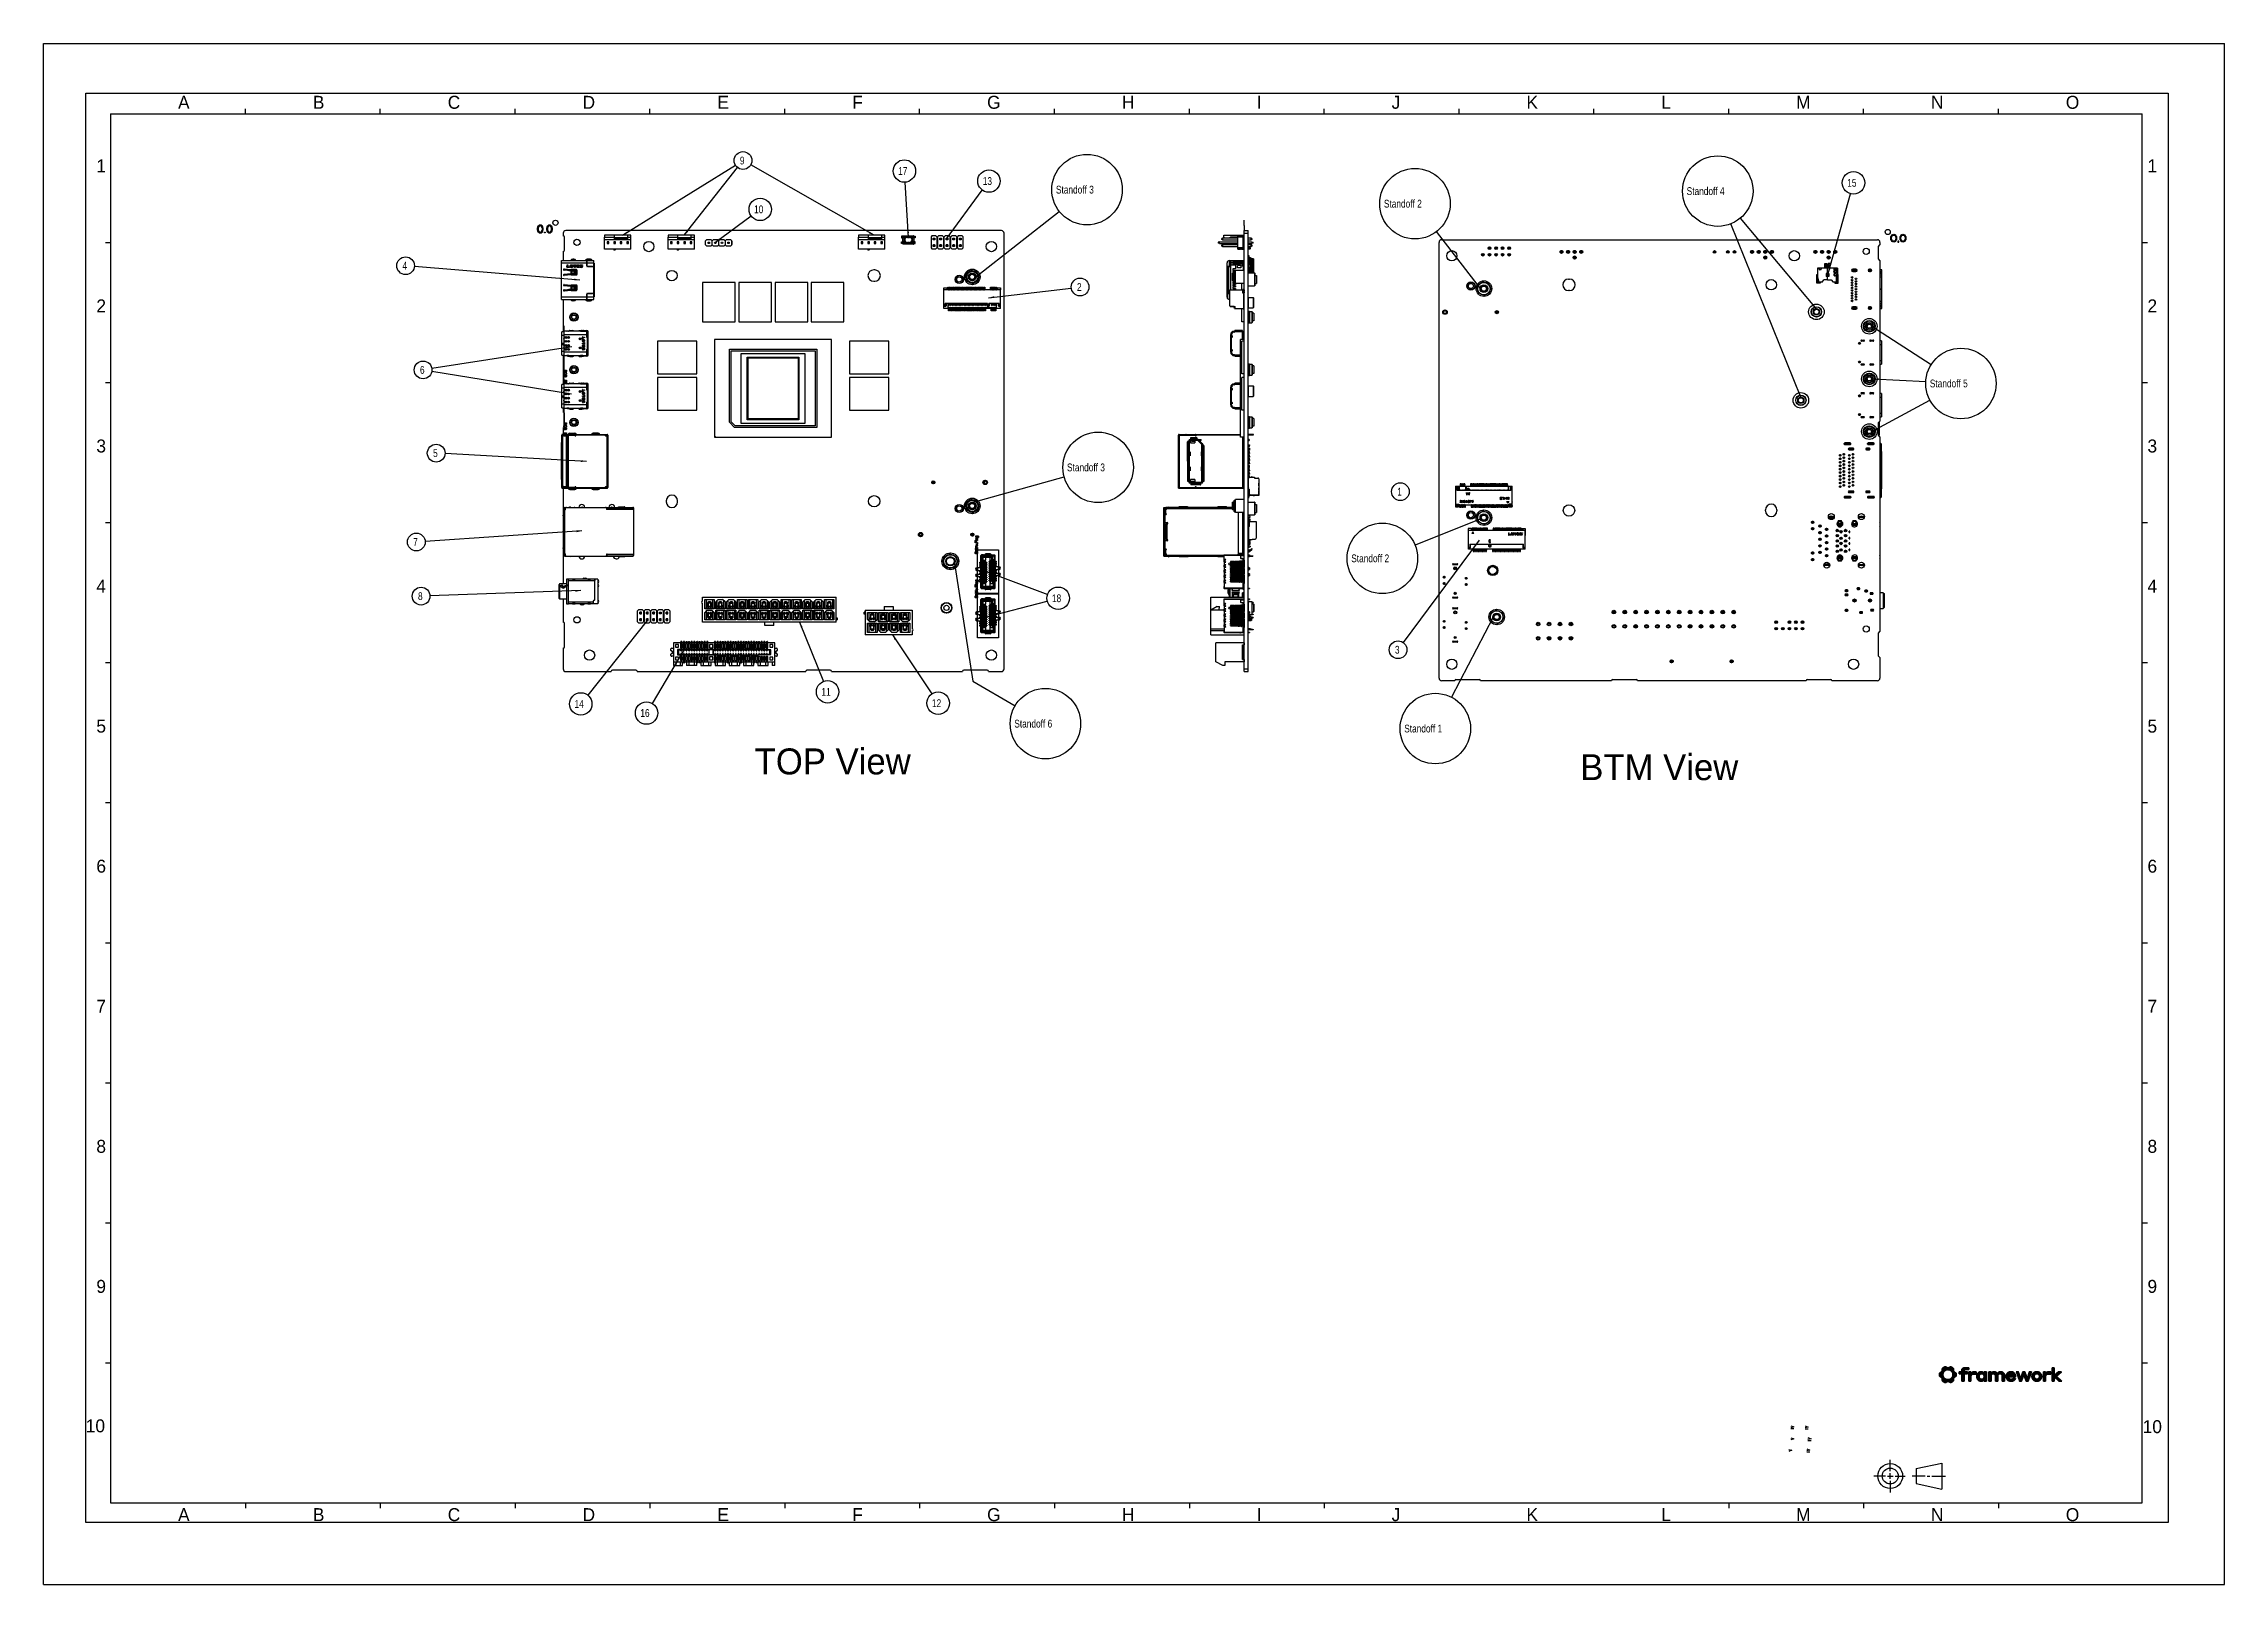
# Model space of a CAD drawing. Header units: millimetres. Extents: x 0 to 841, y 0 to 594.
import ezdxf

# ---------------------------------------------------------------- set-up
doc = ezdxf.new("R2010")
doc.units = ezdxf.units.MM
doc.header["$LTSCALE"] = 46.255
doc.layers.get('0').update_dxf_attribs({"linetype": 'CONTINUOUS'})
for name, color, linetype in [('5_4', 7, 'CONTINUOUS'), ('ASSEM_MEM', 7, 'CONTINUOUS'), ('COLOR128', 7, 'CONTINUOUS'), ('COLOR129', 7, 'CONTINUOUS'), ('COLOR130', 7, 'CONTINUOUS'), ('CONTACT-20-41021-30-TM981_4', 7, 'CONTINUOUS'), ('CONTACT-20-41021-30-TM981_4_1', 7, 'CONTINUOUS'), ('CONTACT-20-41021-30-TM981_4_10', 7, 'CONTINUOUS'), ('CONTACT-20-41021-30-TM981_4_11', 7, 'CONTINUOUS'), ('CONTACT-20-41021-30-TM981_4_12', 7, 'CONTINUOUS'), ('CONTACT-20-41021-30-TM981_4_13', 7, 'CONTINUOUS'), ('CONTACT-20-41021-30-TM981_4_14', 7, 'CONTINUOUS'), ('CONTACT-20-41021-30-TM981_4_15', 7, 'CONTINUOUS'), ('CONTACT-20-41021-30-TM981_4_16', 7, 'CONTINUOUS'), ('CONTACT-20-41021-30-TM981_4_17', 7, 'CONTINUOUS'), ('CONTACT-20-41021-30-TM981_4_18', 7, 'CONTINUOUS'), ('CONTACT-20-41021-30-TM981_4_19', 7, 'CONTINUOUS'), ('CONTACT-20-41021-30-TM981_4_2', 7, 'CONTINUOUS'), ('CONTACT-20-41021-30-TM981_4_3', 7, 'CONTINUOUS'), ('CONTACT-20-41021-30-TM981_4_4', 7, 'CONTINUOUS'), ('CONTACT-20-41021-30-TM981_4_5', 7, 'CONTINUOUS'), ('CONTACT-20-41021-30-TM981_4_6', 7, 'CONTINUOUS'), ('CONTACT-20-41021-30-TM981_4_7', 7, 'CONTINUOUS'), ('CONTACT-20-41021-30-TM981_4_8', 7, 'CONTINUOUS'), ('CONTACT-20-41021-30-TM981_4_9', 7, 'CONTINUOUS'), ('DETAIL', 7, 'CONTINUOUS'), ('FEATURE', 7, 'CONTINUOUS')]:
    doc.layers.add(name, color=color, linetype=linetype)
doc.styles.get("Standard").update_dxf_attribs({"font": 'txt', "width": 0.8})
doc.styles.add('TEXTSTYLE_10', font='ar_wgl__.ttf')
doc.styles.add('TEXTSTYLE_2', font='txt')
doc.dimstyles.get("Standard").update_dxf_attribs({"dimtxt": 3, "dimasz": 2.1, "dimexe": 2, "dimexo": 1, "dimtad": 1, "dimzin": 0, "dimdsep": 46, "dimtxsty": 'STANDARD', "dimblk": '_FILLED', "dimblk1": '_FILLED', "dimblk2": '_FILLED', "dimcen": 0.09, "dimazin": 0, "dimtol": 1, "dimtp": 0.01, "dimtm": 0.01, "dimtfac": 1, "dimtofl": 0, "dimtmove": 0, "dimatfit": 3, "dimldrblk": '_FILLED', "dimfxl": 1, "dimtolj": 1, "dimtzin": 0, "dimarcsym": 0})

msp = doc.modelspace()

# ---------------------------------------------------------------- texts
at = {"color": 7, "linetype": 'CONTINUOUS', "char_height": 5, "attachment_point": 1, "line_spacing_factor": 0.9, "style": 'TEXTSTYLE_2'}
for s, insert, width in [('A', (51.84, 573.88), 5), ('B', (103.84, 573.88), 5), ('C', (155.84, 573.88), 5), ('D', (207.84, 573.88), 5), ('E', (259.84, 573.88), 5), ('F', (311.84, 573.88), 5), ('G', (363.84, 573.88), 5), ('H', (415.84, 573.88), 5), ('I', (467.84, 573.88), 5), ('J', (519.84, 573.88), 5), ('K', (571.84, 573.88), 5), ('L', (623.84, 573.88), 5), ('M', (675.84, 573.88), 5), ('N', (727.84, 573.88), 5), ('O', (779.84, 573.88), 5), ('1', (20.34, 549.38), 5), ('1', (811.34, 549.38), 5), ('2', (20.34, 495.38), 5), ('2', (811.34, 495.38), 5), ('3', (20.34, 441.38), 5), ('3', (811.34, 441.38), 5), ('4', (20.34, 387.38), 5), ('4', (811.34, 387.38), 5), ('5', (20.34, 333.38), 5), ('5', (811.34, 333.38), 5), ('6', (20.34, 279.38), 5), ('6', (811.34, 279.38), 5), ('7', (20.34, 225.38), 5), ('7', (811.34, 225.38), 5), ('8', (20.34, 171.38), 5), ('8', (811.34, 171.38), 5), ('9', (20.34, 117.38), 5), ('9', (811.34, 117.38), 5), ('10', (16.25, 63.62), 10), ('10', (809.48, 63.3), 10), ('A', (51.84, 29.38), 5), ('B', (103.84, 29.38), 5), ('C', (155.84, 29.38), 5), ('D', (207.84, 29.38), 5), ('E', (259.84, 29.38), 5), ('F', (311.84, 29.38), 5), ('G', (363.84, 29.38), 5), ('H', (415.84, 29.38), 5), ('I', (467.84, 29.38), 5), ('J', (519.84, 29.38), 5), ('K', (571.84, 29.38), 5), ('L', (623.84, 29.38), 5), ('M', (675.84, 29.38), 5), ('N', (727.84, 29.38), 5), ('O', (779.84, 29.38), 5)]:
    msp.add_mtext(s, dxfattribs=dict(at, insert=insert, width=width))
at = {"layer": 'DETAIL', "color": 7, "linetype": 'CONTINUOUS', "char_height": 10, "attachment_point": 1, "line_spacing_factor": 0.9, "style": 'TEXTSTYLE_10'}
for s, insert, width in [('TOP View', (274.21, 322.27), 62.7509), ('BTM View', (592.61, 320.06), 63.4944)]:
    msp.add_mtext(s, dxfattribs=dict(at, insert=insert, width=width))

# ---------------------------------------------------------------- blocks, each defined once
blk = doc.blocks.new('SYM301_BL0', base_point=(680.55, 51.63))
at = {"color": 7, "linetype": 'CONTINUOUS'}
for p, q in [((679.93, 52.2), (681.17, 51.73)), ((681.15, 51.73), (679.93, 51.42)), ((679.93, 51.05), (681.12, 51.05))]:
    blk.add_line(p, q, dxfattribs=at)
blk = doc.blocks.new('SYM301_BL1', base_point=(681.04, 56.01))
at = {"color": 7, "linetype": 'CONTINUOUS'}
for p, q in [((680.42, 56.59), (681.66, 56.12)), ((681.63, 56.12), (680.42, 55.81)), ((680.42, 55.44), (681.61, 55.44))]:
    blk.add_line(p, q, dxfattribs=at)
blk = doc.blocks.new('SYM301_BL2', base_point=(679.89, 60.52))
at = {"color": 7, "linetype": 'CONTINUOUS'}
for p, q in [((679.27, 61.1), (680.51, 60.63)), ((680.49, 60.63), (679.27, 60.32)), ((679.27, 59.95), (680.46, 59.95))]:
    blk.add_line(p, q, dxfattribs=at)
blk = doc.blocks.new('SYM301_BL3', base_point=(674.39, 60.6))
at = {"color": 7, "linetype": 'CONTINUOUS'}
for p, q in [((673.77, 61.17), (675.01, 60.71)), ((674.99, 60.71), (673.77, 60.4)), ((673.77, 60.03), (674.96, 60.03))]:
    blk.add_line(p, q, dxfattribs=at)
blk = doc.blocks.new('SYM001_BL4', base_point=(674.36, 56.08))
at = {"color": 7, "linetype": 'CONTINUOUS'}
for p, q in [((674.98, 56.16), (673.74, 55.69)), ((673.76, 56.47), (674.98, 56.16))]:
    blk.add_line(p, q, dxfattribs=at)
blk = doc.blocks.new('SYM001_BL5', base_point=(673.63, 51.64))
at = {"color": 7, "linetype": 'CONTINUOUS'}
for p, q in [((674.25, 51.71), (673.01, 51.25)), ((673.03, 52.03), (674.25, 51.71))]:
    blk.add_line(p, q, dxfattribs=at)
blk = doc.blocks.new('_FILLED')
at = {"color": 0, "linetype": 'BYBLOCK'}
blk.add_solid([(0, 0), (-1, 0.17), (-1, -0.17)], dxfattribs=at)
blk = doc.blocks.new('BALLOON_BL6', base_point=(399.71, 500.18))
at = {"layer": 'DETAIL', "color": 7, "linetype": 'CONTINUOUS'}
blk.add_circle((399.71, 500.18), 3.42, dxfattribs=at)
at = {"layer": 'DETAIL', "color": 7, "linetype": 'CONTINUOUS', "insert": (398.51, 501.68), "char_height": 3, "width": 2.4, "attachment_point": 1, "line_spacing_factor": 0.9}
blk.add_mtext('2', dxfattribs=at)
blk = doc.blocks.new('BALLOON_BL7', base_point=(139.6, 508.38))
at = {"layer": 'DETAIL', "color": 7, "linetype": 'CONTINUOUS'}
blk.add_circle((139.6, 508.38), 3.42, dxfattribs=at)
at = {"layer": 'DETAIL', "color": 7, "linetype": 'CONTINUOUS', "insert": (138.4, 509.88), "char_height": 3, "width": 2.4, "attachment_point": 1, "line_spacing_factor": 0.9}
blk.add_mtext('4', dxfattribs=at)
blk = doc.blocks.new('BALLOON_BL8', base_point=(151.39, 436.11))
at = {"layer": 'DETAIL', "color": 7, "linetype": 'CONTINUOUS'}
blk.add_circle((151.39, 436.11), 3.42, dxfattribs=at)
at = {"layer": 'DETAIL', "color": 7, "linetype": 'CONTINUOUS', "insert": (150.19, 437.61), "char_height": 3, "width": 2.4, "attachment_point": 1, "line_spacing_factor": 0.9}
blk.add_mtext('5', dxfattribs=at)
blk = doc.blocks.new('BALLOON_BL9', base_point=(146.34, 468.21))
at = {"layer": 'DETAIL', "color": 7, "linetype": 'CONTINUOUS'}
blk.add_circle((146.34, 468.21), 3.42, dxfattribs=at)
at = {"layer": 'DETAIL', "color": 7, "linetype": 'CONTINUOUS', "insert": (145.14, 469.71), "char_height": 3, "width": 2.4, "attachment_point": 1, "line_spacing_factor": 0.9}
blk.add_mtext('6', dxfattribs=at)
blk = doc.blocks.new('BALLOON_BL10', base_point=(143.73, 401.87))
at = {"layer": 'DETAIL', "color": 7, "linetype": 'CONTINUOUS'}
blk.add_circle((143.73, 401.87), 3.42, dxfattribs=at)
at = {"layer": 'DETAIL', "color": 7, "linetype": 'CONTINUOUS', "insert": (142.53, 403.37), "char_height": 3, "width": 2.4, "attachment_point": 1, "line_spacing_factor": 0.9}
blk.add_mtext('7', dxfattribs=at)
blk = doc.blocks.new('BALLOON_BL11', base_point=(145.58, 380.99))
at = {"layer": 'DETAIL', "color": 7, "linetype": 'CONTINUOUS'}
blk.add_circle((145.58, 380.99), 3.42, dxfattribs=at)
at = {"layer": 'DETAIL', "color": 7, "linetype": 'CONTINUOUS', "insert": (144.38, 382.49), "char_height": 3, "width": 2.4, "attachment_point": 1, "line_spacing_factor": 0.9}
blk.add_mtext('8', dxfattribs=at)
blk = doc.blocks.new('BALLOON_BL12', base_point=(269.71, 548.93))
at = {"layer": 'DETAIL', "color": 7, "linetype": 'CONTINUOUS'}
blk.add_circle((269.71, 548.93), 3.42, dxfattribs=at)
at = {"layer": 'DETAIL', "color": 7, "linetype": 'CONTINUOUS', "insert": (268.51, 550.43), "char_height": 3, "width": 2.4, "attachment_point": 1, "line_spacing_factor": 0.9}
blk.add_mtext('9', dxfattribs=at)
blk = doc.blocks.new('BALLOON_BL13', base_point=(276.37, 530.11))
at = {"layer": 'DETAIL', "color": 7, "linetype": 'CONTINUOUS'}
blk.add_circle((276.37, 530.11), 4.33, dxfattribs=at)
at = {"layer": 'DETAIL', "color": 7, "linetype": 'CONTINUOUS', "insert": (273.97, 531.61), "char_height": 3, "width": 4.8, "attachment_point": 1, "line_spacing_factor": 0.9}
blk.add_mtext('10', dxfattribs=at)
blk = doc.blocks.new('BALLOON_BL14', base_point=(302.35, 344.11))
at = {"layer": 'DETAIL', "color": 7, "linetype": 'CONTINUOUS'}
blk.add_circle((302.35, 344.11), 4.33, dxfattribs=at)
at = {"layer": 'DETAIL', "color": 7, "linetype": 'CONTINUOUS', "insert": (299.95, 345.61), "char_height": 3, "width": 4.8, "attachment_point": 1, "line_spacing_factor": 0.9}
blk.add_mtext('11', dxfattribs=at)
blk = doc.blocks.new('BALLOON_BL15', base_point=(344.98, 339.74))
at = {"layer": 'DETAIL', "color": 7, "linetype": 'CONTINUOUS'}
blk.add_circle((344.98, 339.74), 4.33, dxfattribs=at)
at = {"layer": 'DETAIL', "color": 7, "linetype": 'CONTINUOUS', "insert": (342.58, 341.24), "char_height": 3, "width": 4.8, "attachment_point": 1, "line_spacing_factor": 0.9}
blk.add_mtext('12', dxfattribs=at)
blk = doc.blocks.new('BALLOON_BL16', base_point=(364.57, 541.03))
at = {"layer": 'DETAIL', "color": 7, "linetype": 'CONTINUOUS'}
blk.add_circle((364.57, 541.03), 4.33, dxfattribs=at)
at = {"layer": 'DETAIL', "color": 7, "linetype": 'CONTINUOUS', "insert": (362.17, 542.53), "char_height": 3, "width": 4.8, "attachment_point": 1, "line_spacing_factor": 0.9}
blk.add_mtext('13', dxfattribs=at)
blk = doc.blocks.new('BALLOON_BL17', base_point=(207.14, 339.42))
at = {"layer": 'DETAIL', "color": 7, "linetype": 'CONTINUOUS'}
blk.add_circle((207.14, 339.42), 4.33, dxfattribs=at)
at = {"layer": 'DETAIL', "color": 7, "linetype": 'CONTINUOUS', "insert": (204.74, 340.92), "char_height": 3, "width": 4.8, "attachment_point": 1, "line_spacing_factor": 0.9}
blk.add_mtext('14', dxfattribs=at)
blk = doc.blocks.new('BALLOON_BL18', base_point=(232.53, 335.93))
at = {"layer": 'DETAIL', "color": 7, "linetype": 'CONTINUOUS'}
blk.add_circle((232.53, 335.93), 4.33, dxfattribs=at)
at = {"layer": 'DETAIL', "color": 7, "linetype": 'CONTINUOUS', "insert": (230.13, 337.43), "char_height": 3, "width": 4.8, "attachment_point": 1, "line_spacing_factor": 0.9}
blk.add_mtext('16', dxfattribs=at)
blk = doc.blocks.new('BALLOON_BL19', base_point=(331.94, 544.89))
at = {"layer": 'DETAIL', "color": 7, "linetype": 'CONTINUOUS'}
blk.add_circle((331.94, 544.89), 4.33, dxfattribs=at)
at = {"layer": 'DETAIL', "color": 7, "linetype": 'CONTINUOUS', "insert": (329.54, 546.39), "char_height": 3, "width": 4.8, "attachment_point": 1, "line_spacing_factor": 0.9}
blk.add_mtext('17', dxfattribs=at)
blk = doc.blocks.new('BALLOON_BL20', base_point=(391.26, 380.17))
at = {"layer": 'DETAIL', "color": 7, "linetype": 'CONTINUOUS'}
blk.add_circle((391.26, 380.17), 4.33, dxfattribs=at)
at = {"layer": 'DETAIL', "color": 7, "linetype": 'CONTINUOUS', "insert": (388.86, 381.67), "char_height": 3, "width": 4.8, "attachment_point": 1, "line_spacing_factor": 0.9}
blk.add_mtext('18', dxfattribs=at)
blk = doc.blocks.new('BALLOON_BL21', base_point=(406.66, 430.63))
at = {"layer": 'DETAIL', "color": 7, "linetype": 'CONTINUOUS'}
blk.add_circle((406.66, 430.63), 13.59, dxfattribs=at)
at = {"layer": 'DETAIL', "color": 7, "linetype": 'CONTINUOUS', "insert": (394.66, 432.13), "char_height": 3, "width": 24, "attachment_point": 1, "line_spacing_factor": 0.9}
blk.add_mtext('Standoff 3', dxfattribs=at)
blk = doc.blocks.new('BALLOON_BL22', base_point=(386.34, 331.83))
at = {"layer": 'DETAIL', "color": 7, "linetype": 'CONTINUOUS'}
blk.add_circle((386.34, 331.83), 13.59, dxfattribs=at)
at = {"layer": 'DETAIL', "color": 7, "linetype": 'CONTINUOUS', "insert": (374.34, 333.33), "char_height": 3, "width": 24, "attachment_point": 1, "line_spacing_factor": 0.9}
blk.add_mtext('Standoff 6', dxfattribs=at)
blk = doc.blocks.new('BALLOON_BL23', base_point=(402.39, 537.71))
at = {"layer": 'DETAIL', "color": 7, "linetype": 'CONTINUOUS'}
blk.add_circle((402.39, 537.71), 13.59, dxfattribs=at)
at = {"layer": 'DETAIL', "color": 7, "linetype": 'CONTINUOUS', "insert": (390.39, 539.21), "char_height": 3, "width": 24, "attachment_point": 1, "line_spacing_factor": 0.9}
blk.add_mtext('Standoff 3', dxfattribs=at)
blk = doc.blocks.new('BALLOON_BL24', base_point=(523.22, 421.27))
at = {"layer": 'DETAIL', "color": 7, "linetype": 'CONTINUOUS'}
blk.add_circle((523.22, 421.27), 3.42, dxfattribs=at)
at = {"layer": 'DETAIL', "color": 7, "linetype": 'CONTINUOUS', "insert": (522.02, 422.77), "char_height": 3, "width": 2.4, "attachment_point": 1, "line_spacing_factor": 0.9}
blk.add_mtext('1', dxfattribs=at)
blk = doc.blocks.new('BALLOON_BL25', base_point=(522.33, 360.32))
at = {"layer": 'DETAIL', "color": 7, "linetype": 'CONTINUOUS'}
blk.add_circle((522.33, 360.32), 3.42, dxfattribs=at)
at = {"layer": 'DETAIL', "color": 7, "linetype": 'CONTINUOUS', "insert": (521.13, 361.82), "char_height": 3, "width": 2.4, "attachment_point": 1, "line_spacing_factor": 0.9}
blk.add_mtext('3', dxfattribs=at)
blk = doc.blocks.new('BALLOON_BL26', base_point=(697.95, 540.32))
at = {"layer": 'DETAIL', "color": 7, "linetype": 'CONTINUOUS'}
blk.add_circle((697.95, 540.32), 4.33, dxfattribs=at)
at = {"layer": 'DETAIL', "color": 7, "linetype": 'CONTINUOUS', "insert": (695.55, 541.82), "char_height": 3, "width": 4.8, "attachment_point": 1, "line_spacing_factor": 0.9}
blk.add_mtext('15', dxfattribs=at)
blk = doc.blocks.new('BALLOON_BL27', base_point=(536.71, 329.94))
at = {"layer": 'DETAIL', "color": 7, "linetype": 'CONTINUOUS'}
blk.add_circle((536.71, 329.94), 13.59, dxfattribs=at)
at = {"layer": 'DETAIL', "color": 7, "linetype": 'CONTINUOUS', "insert": (524.71, 331.44), "char_height": 3, "width": 24, "attachment_point": 1, "line_spacing_factor": 0.9}
blk.add_mtext('Standoff 1', dxfattribs=at)
blk = doc.blocks.new('BALLOON_BL28', base_point=(528.86, 532.3))
at = {"layer": 'DETAIL', "color": 7, "linetype": 'CONTINUOUS'}
blk.add_circle((528.86, 532.3), 13.59, dxfattribs=at)
at = {"layer": 'DETAIL', "color": 7, "linetype": 'CONTINUOUS', "insert": (516.86, 533.8), "char_height": 3, "width": 24, "attachment_point": 1, "line_spacing_factor": 0.9}
blk.add_mtext('Standoff 2', dxfattribs=at)
blk = doc.blocks.new('BALLOON_BL29', base_point=(645.63, 537.15))
at = {"layer": 'DETAIL', "color": 7, "linetype": 'CONTINUOUS'}
blk.add_circle((645.63, 537.15), 13.59, dxfattribs=at)
at = {"layer": 'DETAIL', "color": 7, "linetype": 'CONTINUOUS', "insert": (633.63, 538.65), "char_height": 3, "width": 24, "attachment_point": 1, "line_spacing_factor": 0.9}
blk.add_mtext('Standoff 4', dxfattribs=at)
blk = doc.blocks.new('BALLOON_BL30', base_point=(739.4, 462.98))
at = {"layer": 'DETAIL', "color": 7, "linetype": 'CONTINUOUS'}
blk.add_circle((739.4, 462.98), 13.59, dxfattribs=at)
at = {"layer": 'DETAIL', "color": 7, "linetype": 'CONTINUOUS', "insert": (727.4, 464.48), "char_height": 3, "width": 24, "attachment_point": 1, "line_spacing_factor": 0.9}
blk.add_mtext('Standoff 5', dxfattribs=at)
blk = doc.blocks.new('BALLOON_BL31', base_point=(516.28, 395.56))
at = {"layer": 'DETAIL', "color": 7, "linetype": 'CONTINUOUS'}
blk.add_circle((516.28, 395.56), 13.59, dxfattribs=at)
at = {"layer": 'DETAIL', "color": 7, "linetype": 'CONTINUOUS', "insert": (504.28, 397.06), "char_height": 3, "width": 24, "attachment_point": 1, "line_spacing_factor": 0.9}
blk.add_mtext('Standoff 2', dxfattribs=at)

# ---------------------------------------------------------------- hatches: boundary and pattern name
at = {"linetype": 'CONTINUOUS'}
for points in [[(732.62, 81.66), (732.57, 81.53), (732.52, 81.4), (732.49, 81.27), (732.46, 81.13), (732.44, 80.99), (732.44, 80.85), (732.44, 80.7), (732.46, 80.56), (732.49, 80.42), (732.52, 80.29), (731.27, 80.17), (731.26, 80.18), (731.25, 80.2), (731.24, 80.22), (731.23, 80.24), (731.22, 80.26), (731.21, 80.28), (731.2, 80.3), (731.2, 80.32), (731.19, 80.35), (731.18, 80.43), (731.17, 80.51), (731.17, 80.59), (731.16, 80.68), (731.16, 80.76), (731.16, 80.85), (731.16, 80.93), (731.16, 81.02), (731.17, 81.1), (731.17, 81.18), (731.18, 81.26), (731.19, 81.35), (731.2, 81.37), (731.2, 81.39), (731.21, 81.41), (731.22, 81.43), (731.23, 81.45), (731.24, 81.47), (731.25, 81.49), (731.26, 81.51), (731.27, 81.53), (731.29, 81.54), (731.3, 81.56), (731.32, 81.57), (731.34, 81.59), (731.36, 81.6), (731.38, 81.61), (732.68, 81.78)], [(732.52, 80.29), (732.57, 80.16), (732.62, 80.03), (731.85, 79.81), (731.38, 80.08), (731.36, 80.09), (731.34, 80.11), (731.32, 80.12), (731.3, 80.13), (731.29, 80.15), (731.27, 80.17)], [(733.44, 82.54), (733.32, 82.47), (733.21, 82.39), (733.1, 82.3), (733, 82.21), (732.91, 82.11), (732.83, 82.01), (732.75, 81.9), (732.68, 81.78), (731.38, 81.61), (731.85, 81.89), (731.89, 81.91), (731.93, 81.93), (731.96, 81.96), (731.99, 81.99), (732.02, 82.02), (732.05, 82.06), (732.08, 82.09), (732.1, 82.13), (732.13, 82.17), (732.14, 82.21), (732.16, 82.25), (732.18, 82.29), (732.19, 82.33), (732.2, 82.37), (732.21, 82.42), (732.21, 82.46), (732.21, 82.51), (734.09, 82.76), (733.95, 82.73), (733.81, 82.7), (733.68, 82.65), (733.56, 82.6)], [(732.68, 79.91), (732.75, 79.79), (732.83, 79.68), (732.91, 79.58), (733, 79.48), (733.1, 79.39), (733.21, 79.3), (733.32, 79.23), (733.44, 79.16), (732.21, 78.63), (732.21, 79.18), (732.21, 79.23), (732.2, 79.28), (732.2, 79.33), (732.19, 79.37), (732.17, 79.42), (732.16, 79.46), (732.14, 79.5), (732.11, 79.54), (732.09, 79.58), (732.06, 79.62), (732.03, 79.66), (732, 79.69), (731.97, 79.72), (731.93, 79.75), (731.89, 79.78), (731.85, 79.81), (732.62, 80.03)], [(734.37, 83.45), (736.29, 83.42), (736.39, 83.35), (736.41, 83.33), (736.42, 83.32), (736.44, 83.3), (736.45, 83.28), (736.47, 83.26), (736.48, 83.25), (736.49, 83.23), (736.5, 83.21), (736.51, 83.19), (736.51, 83.17), (736.52, 83.15), (736.52, 83.12), (736.53, 83.1), (736.53, 83.08), (736.53, 83.06), (734.09, 82.76), (732.21, 82.51), (732.21, 83.06), (732.21, 83.08), (732.21, 83.1), (732.22, 83.12), (732.22, 83.15), (732.23, 83.17), (732.23, 83.19), (732.24, 83.21), (732.25, 83.23), (732.26, 83.25), (732.27, 83.26), (732.29, 83.28), (732.3, 83.3), (732.32, 83.32), (732.33, 83.33), (732.35, 83.35), (732.45, 83.42), (734.14, 83.49), (734.19, 83.48), (734.23, 83.46), (734.28, 83.46), (734.32, 83.45)], [(734.37, 78.91), (734.51, 78.92), (734.66, 78.94), (736.53, 78.63), (736.53, 78.61), (736.53, 78.59), (736.52, 78.57), (736.52, 78.55), (736.51, 78.53), (736.51, 78.51), (736.5, 78.48), (736.49, 78.47), (736.48, 78.45), (736.47, 78.43), (736.45, 78.41), (736.44, 78.39), (736.42, 78.38), (736.41, 78.36), (736.39, 78.35), (736.29, 78.27), (734.51, 78.23), (734.46, 78.24), (734.42, 78.24), (734.37, 78.24), (732.55, 78.2), (732.45, 78.27), (732.35, 78.35), (732.33, 78.36), (732.32, 78.38), (732.3, 78.39), (732.29, 78.41), (732.27, 78.43), (732.26, 78.45), (732.25, 78.47), (732.24, 78.48), (732.23, 78.51), (732.23, 78.53), (732.22, 78.55), (732.22, 78.57), (732.21, 78.59), (732.21, 78.61), (732.21, 78.63), (733.44, 79.16), (733.56, 79.09), (733.68, 79.04), (733.81, 79), (733.95, 78.96), (734.09, 78.94), (734.23, 78.92)], [(734.1, 83.51), (734.14, 83.49), (732.45, 83.42), (732.55, 83.5), (734.01, 83.55), (734.05, 83.53)], [(733.53, 83.82), (734.01, 83.55), (732.55, 83.5), (732.65, 83.56), (732.76, 83.63), (732.87, 83.69), (732.98, 83.75), (733.1, 83.8), (733.49, 83.84), (733.51, 83.83)], [(734.14, 78.2), (734.1, 78.19), (732.65, 78.13), (732.55, 78.2), (734.37, 78.24), (734.32, 78.24), (734.28, 78.24), (734.23, 78.23), (734.19, 78.22)], [(734.01, 78.14), (733.53, 77.87), (733.21, 77.85), (733.1, 77.89), (732.98, 77.95), (732.87, 78), (732.76, 78.06), (732.65, 78.13), (734.1, 78.19), (734.05, 78.17)], [(733.32, 83.87), (733.34, 83.87), (733.37, 83.87), (733.39, 83.87), (733.41, 83.87), (733.43, 83.86), (733.45, 83.86), (733.47, 83.85), (733.49, 83.84), (733.1, 83.8), (733.21, 83.85), (733.24, 83.85), (733.26, 83.86), (733.28, 83.86), (733.3, 83.87)], [(733.49, 77.85), (733.47, 77.84), (733.45, 77.83), (733.43, 77.83), (733.41, 77.83), (733.39, 77.82), (733.37, 77.82), (733.34, 77.82), (733.32, 77.82), (733.3, 77.82), (733.28, 77.83), (733.26, 77.83), (733.24, 77.84), (733.21, 77.85), (733.53, 77.87), (733.51, 77.86)], [(734.37, 82.78), (734.23, 82.77), (734.09, 82.76), (736.53, 83.06), (736.53, 82.51), (736.53, 82.46), (735.53, 82.39), (735.42, 82.47), (735.31, 82.54), (735.18, 82.6), (735.06, 82.65), (734.93, 82.7), (734.79, 82.73), (734.66, 82.76), (734.51, 82.77)], [(736.09, 83.56), (736.19, 83.5), (736.29, 83.42), (734.37, 83.45), (734.42, 83.45), (734.46, 83.46), (734.51, 83.46), (734.56, 83.48), (734.6, 83.49), (734.64, 83.51), (734.69, 83.53), (734.73, 83.55), (735.64, 83.8), (735.76, 83.75), (735.87, 83.69), (735.98, 83.63)], [(734.51, 78.23), (736.29, 78.27), (736.19, 78.2), (736.09, 78.13), (735.21, 77.87), (734.73, 78.14), (734.69, 78.17), (734.64, 78.19), (734.6, 78.2), (734.56, 78.22)], [(736.53, 79.23), (736.53, 79.18), (736.53, 78.63), (734.66, 78.94), (734.79, 78.96), (734.93, 79), (735.06, 79.04), (735.18, 79.09), (735.31, 79.16), (735.42, 79.23), (736.54, 79.28)], [(735.4, 83.87), (735.42, 83.87), (735.44, 83.87), (735.46, 83.86), (735.48, 83.86), (735.51, 83.85), (735.53, 83.85), (735.64, 83.8), (734.73, 83.55), (735.21, 83.82), (735.23, 83.83), (735.25, 83.84), (735.27, 83.85), (735.29, 83.86), (735.31, 83.86), (735.33, 83.87), (735.35, 83.87), (735.37, 83.87)], [(735.64, 77.89), (735.53, 77.85), (735.51, 77.84), (735.48, 77.83), (735.46, 77.83), (735.44, 77.82), (735.42, 77.82), (735.4, 77.82), (735.37, 77.82), (735.35, 77.82), (735.33, 77.83), (735.31, 77.83), (735.29, 77.83), (735.27, 77.84), (735.25, 77.85), (735.23, 77.86), (735.21, 77.87), (736.09, 78.13), (735.98, 78.06), (735.87, 78), (735.76, 77.95)], [(736.54, 79.33), (736.54, 79.28), (735.42, 79.23), (735.53, 79.3), (736.55, 79.37)], [(736.54, 82.42), (736.54, 82.37), (735.64, 82.3), (735.53, 82.39), (736.53, 82.46)], [(736.57, 79.42), (736.55, 79.37), (735.53, 79.3), (735.64, 79.39), (736.59, 79.46)], [(736.55, 82.33), (736.56, 82.29), (735.74, 82.21), (735.64, 82.3), (736.54, 82.37)], [(736.6, 79.5), (736.59, 79.46), (735.64, 79.39), (735.74, 79.48), (736.63, 79.54)], [(736.58, 82.25), (736.6, 82.21), (735.83, 82.11), (735.74, 82.21), (736.56, 82.29)], [(736.65, 79.58), (736.63, 79.54), (735.74, 79.48), (735.83, 79.58), (736.71, 79.66), (736.68, 79.62)], [(736.64, 82.13), (736.66, 82.09), (735.91, 82.01), (735.83, 82.11), (736.6, 82.21), (736.62, 82.17)], [(736.74, 79.69), (736.71, 79.66), (735.83, 79.58), (735.91, 79.68), (736.85, 79.78), (736.81, 79.75), (736.77, 79.72)], [(736.72, 82.02), (736.75, 81.99), (735.99, 81.9), (735.91, 82.01), (736.66, 82.09), (736.69, 82.06)], [(737.37, 80.08), (736.89, 79.81), (736.85, 79.78), (735.91, 79.68), (735.99, 79.79), (736.06, 79.91), (736.12, 80.03), (737.45, 80.15), (737.44, 80.13), (737.42, 80.12), (737.4, 80.11), (737.38, 80.09)], [(736.85, 81.91), (736.89, 81.89), (737.37, 81.61), (736.18, 81.53), (736.12, 81.66), (736.06, 81.78), (735.99, 81.9), (736.75, 81.99), (736.78, 81.96), (736.82, 81.93)], [(737.47, 80.17), (737.45, 80.15), (736.12, 80.03), (736.18, 80.16), (737.53, 80.28), (737.52, 80.26), (737.51, 80.24), (737.5, 80.22), (737.49, 80.2), (737.48, 80.18)], [(737.45, 81.54), (737.47, 81.53), (736.22, 81.4), (736.18, 81.53), (737.37, 81.61), (737.38, 81.6), (737.4, 81.59), (737.42, 81.57), (737.44, 81.56)], [(737.54, 80.3), (737.53, 80.28), (736.18, 80.16), (736.22, 80.29), (737.55, 80.35), (737.54, 80.32)], [(737.53, 81.41), (737.54, 81.39), (736.26, 81.27), (736.22, 81.4), (737.47, 81.53), (737.48, 81.51), (737.49, 81.49), (737.5, 81.47), (737.51, 81.45), (737.52, 81.43)], [(737.56, 80.43), (737.55, 80.35), (736.22, 80.29), (736.26, 80.42), (737.57, 80.51)], [(737.55, 81.35), (737.56, 81.26), (736.28, 81.13), (736.26, 81.27), (737.54, 81.39), (737.54, 81.37)], [(737.58, 80.59), (737.57, 80.51), (736.26, 80.42), (736.28, 80.56), (737.58, 80.68)], [(737.57, 81.18), (737.58, 81.1), (736.3, 80.99), (736.28, 81.13), (737.56, 81.26)], [(737.58, 80.76), (737.58, 80.68), (736.28, 80.56), (736.3, 80.7), (737.59, 80.85)], [(737.58, 81.02), (737.58, 80.93), (737.59, 80.85), (736.3, 80.7), (736.3, 80.85), (736.3, 80.99), (737.58, 81.1)], [(740.61, 82.25), (740.61, 81.91), (738.76, 81.16), (738.76, 81.91), (739.72, 81.91), (740.62, 82.38), (740.62, 82.34), (740.62, 82.29)], [(741.87, 81.91), (741.87, 81.16), (740.61, 81.16), (740.61, 78.39), (739.72, 78.39), (739.72, 81.16), (738.76, 81.16), (740.61, 81.91)], [(740.67, 82.54), (740.65, 82.5), (739.72, 82.42), (739.73, 82.51), (740.7, 82.6), (740.68, 82.57)], [(740.63, 82.42), (740.62, 82.38), (739.72, 81.91), (739.72, 82.42), (740.65, 82.5), (740.64, 82.46)], [(740.8, 82.7), (740.77, 82.68), (739.73, 82.6), (739.75, 82.68), (740.9, 82.75), (740.86, 82.74), (740.83, 82.72)], [(740.72, 82.63), (740.7, 82.6), (739.73, 82.51), (739.73, 82.6), (740.77, 82.68), (740.75, 82.65)], [(740.94, 82.77), (740.9, 82.75), (739.75, 82.68), (739.76, 82.76), (741.17, 82.8), (741.12, 82.8), (741.07, 82.79), (741.02, 82.79), (740.98, 82.78)], [(740.79, 83.5), (740.9, 83.51), (742.42, 83.51), (742.42, 82.8), (741.17, 82.8), (739.76, 82.76), (739.78, 82.84), (739.81, 82.91), (739.84, 82.98), (739.88, 83.05), (739.92, 83.11), (739.96, 83.17), (740.01, 83.22), (740.07, 83.27), (740.13, 83.31), (740.19, 83.35), (740.26, 83.39), (740.34, 83.42), (740.42, 83.44), (740.51, 83.47), (740.6, 83.48), (740.69, 83.5)], [(744.33, 81.93), (744.42, 81.93), (745.24, 81.93), (745.24, 81.04), (744.3, 81.04), (744.21, 81.04), (744.12, 81.04), (744.04, 81.03), (743.96, 81.02), (743.89, 81.01), (743.82, 81), (743.76, 80.98), (743.7, 80.96), (743.65, 80.94), (743.6, 80.91), (743.55, 80.88), (743.51, 80.85), (743.47, 80.81), (743.43, 80.77), (743.4, 80.73), (743.37, 80.68), (743.34, 80.63), (742.4, 78.39), (742.4, 81.91), (743.28, 81.91), (743.28, 81.32), (743.3, 81.36), (743.33, 81.41), (743.36, 81.46), (743.4, 81.51), (743.44, 81.56), (743.49, 81.62), (743.54, 81.66), (743.59, 81.7), (743.65, 81.73), (743.71, 81.77), (743.77, 81.8), (743.85, 81.83), (743.92, 81.86), (744.01, 81.88), (744.08, 81.9), (744.16, 81.91), (744.24, 81.92)], [(743.28, 80.24), (743.28, 78.39), (742.4, 78.39), (743.34, 80.63), (743.32, 80.57), (743.31, 80.51), (743.29, 80.45), (743.29, 80.38), (743.28, 80.31)], [(746.44, 80.47), (746.43, 80.39), (745.5, 80.3), (745.52, 80.45), (746.47, 80.55)], [(746.41, 80.31), (746.41, 80.23), (746.4, 80.15), (745.5, 79.99), (745.5, 80.15), (745.5, 80.3), (746.43, 80.39)], [(746.41, 80.06), (746.41, 79.98), (745.52, 79.84), (745.5, 79.99), (746.4, 80.15)], [(746.49, 80.62), (746.47, 80.55), (745.52, 80.45), (745.54, 80.59), (746.53, 80.69)], [(746.43, 79.9), (746.44, 79.82), (745.54, 79.7), (745.52, 79.84), (746.41, 79.98)], [(746.56, 80.75), (746.53, 80.69), (745.54, 80.59), (745.57, 80.72), (746.6, 80.81)], [(746.47, 79.75), (746.49, 79.68), (745.57, 79.57), (745.54, 79.7), (746.44, 79.82)], [(746.65, 80.87), (746.6, 80.81), (745.57, 80.72), (745.61, 80.85), (746.7, 80.93)], [(746.53, 79.61), (746.56, 79.54), (745.61, 79.44), (745.57, 79.57), (746.49, 79.68)], [(746.75, 80.98), (746.7, 80.93), (745.61, 80.85), (745.66, 80.98), (746.87, 81.06), (746.81, 81.02)], [(746.6, 79.48), (746.65, 79.42), (745.66, 79.31), (745.61, 79.44), (746.56, 79.54)], [(746.93, 81.1), (746.87, 81.06), (745.66, 80.98), (745.71, 81.09), (747.31, 81.2), (747.23, 81.19), (747.15, 81.18), (747.07, 81.16), (747, 81.13)], [(746.75, 79.32), (746.81, 79.27), (745.71, 79.2), (745.66, 79.31), (746.65, 79.42), (746.7, 79.37)], [(745.77, 81.2), (745.84, 81.31), (747.39, 81.2), (747.31, 81.2), (745.71, 81.09)], [(746.87, 79.23), (746.93, 79.2), (745.77, 79.09), (745.71, 79.2), (746.81, 79.27)], [(747.39, 79.09), (747.47, 79.09), (747.55, 79.1), (747.63, 79.12), (747.7, 79.14), (747.77, 79.16), (747.83, 79.2), (747.9, 79.23), (747.96, 79.27), (748.01, 79.32), (748.06, 79.37), (748.11, 79.42), (748.15, 79.48), (748.19, 79.54), (748.23, 79.61), (748.26, 79.68), (748.34, 78.94), (745.84, 78.98), (745.77, 79.09), (746.93, 79.2), (747, 79.16), (747.07, 79.14), (747.15, 79.12), (747.23, 79.1), (747.31, 79.09)], [(748.31, 81.43), (748.32, 81.4), (745.84, 81.31), (745.91, 81.4), (748.28, 81.46)], [(748.34, 81.38), (747.9, 81.06), (747.83, 81.1), (747.77, 81.13), (747.7, 81.16), (747.63, 81.18), (747.55, 81.19), (747.47, 81.2), (747.39, 81.2), (745.84, 81.31), (748.32, 81.4)], [(748.31, 78.89), (748.29, 78.86), (745.99, 78.8), (745.91, 78.89), (745.84, 78.98), (748.34, 78.94), (748.33, 78.92)], [(748.26, 81.5), (748.28, 81.46), (745.91, 81.4), (745.99, 81.49), (748.21, 81.55)], [(748.16, 81.6), (748.21, 81.55), (745.99, 81.49), (746.08, 81.58), (748.1, 81.65)], [(748.27, 78.82), (748.23, 78.77), (746.08, 78.71), (745.99, 78.8), (748.29, 78.86)], [(747.87, 81.81), (747.96, 81.76), (748.04, 81.71), (748.1, 81.65), (746.08, 81.58), (746.18, 81.67), (746.29, 81.74), (746.4, 81.8), (747.8, 81.85)], [(748.18, 78.72), (748.12, 78.66), (748.07, 78.62), (746.29, 78.55), (746.18, 78.63), (746.08, 78.71), (748.23, 78.77)], [(748.01, 78.57), (747.95, 78.53), (746.4, 78.49), (746.29, 78.55), (748.07, 78.62)], [(747.65, 81.91), (747.73, 81.88), (747.8, 81.85), (746.4, 81.8), (746.52, 81.86), (746.64, 81.9), (747.56, 81.93)], [(747.89, 78.49), (747.82, 78.46), (747.74, 78.42), (747.66, 78.39), (746.76, 78.36), (746.64, 78.39), (746.51, 78.44), (746.4, 78.49), (747.95, 78.53)], [(747.03, 81.98), (747.16, 81.98), (747.27, 81.98), (747.37, 81.97), (747.47, 81.95), (747.56, 81.93), (746.64, 81.9), (746.76, 81.94), (746.89, 81.96)], [(747.57, 78.36), (747.49, 78.35), (747.41, 78.33), (747.02, 78.32), (746.89, 78.33), (746.76, 78.36), (747.66, 78.39)], [(747.33, 78.32), (747.25, 78.31), (747.15, 78.31), (747.02, 78.32), (747.41, 78.33)], [(748.34, 81.38), (748.34, 81.91), (749.23, 81.91), (749.23, 78.39), (748.34, 78.39), (748.34, 78.94), (748.26, 79.68), (748.29, 79.75), (748.31, 79.82), (748.33, 79.9), (748.34, 79.98), (748.35, 80.06), (748.35, 80.15), (748.35, 80.23), (748.34, 80.31), (748.33, 80.39), (748.31, 80.47), (748.29, 80.55), (748.26, 80.62), (748.23, 80.69), (748.19, 80.75), (748.15, 80.81), (748.11, 80.87), (748.06, 80.93), (748.01, 80.98), (747.96, 81.02), (747.9, 81.06)], [(751.02, 80.27), (751.02, 78.39), (750.13, 78.39), (750.13, 81.91), (751.02, 81.91), (751.02, 81.32), (751.1, 80.69), (751.07, 80.62), (751.05, 80.56), (751.04, 80.49), (751.02, 80.42), (751.02, 80.34)], [(752.17, 81.98), (752.27, 81.98), (752.37, 81.97), (752.47, 81.96), (752.57, 81.93), (752.66, 81.91), (752.75, 81.87), (752.83, 81.84), (752.91, 81.79), (752.99, 81.75), (753.06, 81.69), (753.13, 81.63), (753.19, 81.57), (753.25, 81.51), (753.31, 81.43), (753.36, 81.36), (753.41, 81.28), (751.81, 81.19), (751.74, 81.18), (751.67, 81.17), (751.6, 81.15), (751.54, 81.13), (751.48, 81.1), (751.42, 81.07), (751.37, 81.04), (751.32, 81), (751.27, 80.95), (751.23, 80.91), (751.19, 80.86), (751.16, 80.8), (751.12, 80.75), (751.1, 80.69), (751.02, 81.32), (751.04, 81.37), (751.08, 81.42), (751.12, 81.47), (751.16, 81.53), (751.21, 81.58), (751.27, 81.64), (751.34, 81.69), (751.4, 81.75), (751.48, 81.79), (751.56, 81.84), (751.65, 81.88), (751.74, 81.92), (751.82, 81.94), (751.9, 81.96), (751.99, 81.97), (752.08, 81.98)], [(751.96, 81.19), (751.88, 81.19), (751.81, 81.19), (753.41, 81.28), (753.45, 81.2), (754.48, 81.19), (754.4, 81.19), (754.33, 81.18), (754.26, 81.17), (754.2, 81.15), (754.13, 81.13), (754.07, 81.1), (754.02, 81.07), (753.96, 81.04), (753.91, 81), (753.87, 80.95), (753.82, 80.91), (753.78, 80.86), (753.75, 80.8), (753.72, 80.75), (753.69, 80.69), (753.66, 80.62), (753.64, 80.56), (753.63, 80.49), (753.62, 80.42), (753.61, 80.34), (753.61, 80.27), (753.61, 78.39), (752.72, 78.39), (752.72, 80.27), (752.72, 80.34), (752.71, 80.42), (752.7, 80.49), (752.69, 80.56), (752.67, 80.63), (752.64, 80.69), (752.62, 80.75), (752.59, 80.81), (752.55, 80.86), (752.51, 80.91), (752.47, 80.96), (752.43, 81), (752.38, 81.04), (752.33, 81.07), (752.28, 81.1), (752.22, 81.13), (752.16, 81.15), (752.09, 81.17), (752.03, 81.18)], [(754.74, 81.98), (754.87, 81.98), (754.99, 81.97), (755.1, 81.94), (755.21, 81.92), (755.32, 81.88), (755.42, 81.83), (755.52, 81.78), (755.61, 81.72), (755.69, 81.66), (755.77, 81.59), (755.84, 81.51), (755.91, 81.42), (755.97, 81.33), (756.02, 81.24), (756.07, 81.14), (756.11, 81.03), (756.14, 80.92), (755.18, 80.81), (755.15, 80.86), (755.11, 80.91), (755.07, 80.96), (755.02, 81), (754.97, 81.04), (754.92, 81.07), (754.87, 81.1), (754.81, 81.13), (754.75, 81.15), (754.69, 81.17), (754.62, 81.18), (754.55, 81.19), (754.48, 81.19), (753.45, 81.2), (753.48, 81.26), (753.52, 81.32), (753.56, 81.39), (753.61, 81.46), (753.67, 81.52), (753.73, 81.59), (753.8, 81.65), (753.88, 81.71), (753.96, 81.77), (754.05, 81.82), (754.14, 81.87), (754.25, 81.91), (754.34, 81.93), (754.43, 81.95), (754.53, 81.97), (754.63, 81.98)], [(756.14, 80.92), (756.17, 80.81), (756.19, 80.69), (756.2, 80.57), (756.2, 80.44), (756.2, 78.39), (755.31, 78.39), (755.31, 80.27), (755.31, 80.34), (755.3, 80.42), (755.29, 80.49), (755.28, 80.56), (755.26, 80.63), (755.24, 80.69), (755.21, 80.75), (755.18, 80.81)], [(759.57, 80.61), (760.46, 80.57), (760.48, 80.42), (760.5, 80.26), (760.5, 80.1), (756.83, 80), (756.82, 80.15), (756.83, 80.3), (756.84, 80.45), (756.87, 80.59), (757.76, 80.68), (757.74, 80.61)], [(760.5, 80.1), (760.5, 80), (757.71, 80), (757.72, 79.92), (757.73, 79.85), (756.87, 79.71), (756.84, 79.85), (756.83, 80)], [(757.78, 80.74), (757.76, 80.68), (756.87, 80.59), (756.9, 80.73), (757.84, 80.86), (757.81, 80.8)], [(757.75, 79.78), (757.77, 79.7), (756.9, 79.58), (756.87, 79.71), (757.73, 79.85)], [(757.87, 80.92), (757.84, 80.86), (756.9, 80.73), (756.94, 80.86), (757.91, 80.97)], [(757.8, 79.64), (757.83, 79.57), (756.94, 79.45), (756.9, 79.58), (757.77, 79.7)], [(757.95, 81.02), (757.91, 80.97), (756.94, 80.86), (757, 80.99), (758.04, 81.1), (757.99, 81.06)], [(757.9, 79.45), (757.95, 79.39), (757, 79.32), (756.94, 79.45), (757.83, 79.57), (757.86, 79.51)], [(758.09, 81.14), (758.04, 81.1), (757, 80.99), (757.06, 81.11), (758.2, 81.21), (758.14, 81.18)], [(757.99, 79.34), (758.04, 79.29), (757.06, 79.2), (757, 79.32), (757.95, 79.39)], [(758.25, 81.23), (758.2, 81.21), (757.06, 81.11), (757.13, 81.23), (758.59, 81.31), (758.52, 81.3), (758.45, 81.29), (758.38, 81.27), (758.32, 81.26)], [(758.16, 79.2), (758.22, 79.16), (757.13, 79.08), (757.06, 79.2), (758.04, 79.29), (758.1, 79.24)], [(758.51, 81.99), (758.66, 82), (758.82, 81.99), (758.96, 81.98), (759.11, 81.95), (759.24, 81.92), (759.38, 81.87), (759.5, 81.82), (759.62, 81.76), (759.74, 81.69), (759.84, 81.61), (759.94, 81.53), (760.04, 81.43), (760.12, 81.33), (760.2, 81.22), (760.27, 81.1), (760.33, 80.98), (760.38, 80.85), (759.53, 80.75), (759.5, 80.81), (759.47, 80.87), (759.43, 80.92), (759.39, 80.98), (759.35, 81.02), (759.31, 81.07), (759.26, 81.11), (759.22, 81.15), (759.16, 81.18), (759.11, 81.21), (759.05, 81.24), (758.99, 81.26), (758.93, 81.28), (758.87, 81.29), (758.8, 81.3), (758.73, 81.31), (758.66, 81.31), (758.59, 81.31), (757.13, 81.23), (757.21, 81.33), (757.29, 81.43), (757.38, 81.53), (757.48, 81.61), (757.59, 81.69), (757.71, 81.76), (757.83, 81.82), (757.95, 81.87), (758.08, 81.92), (758.22, 81.95), (758.36, 81.98)], [(758.35, 79.1), (758.42, 79.08), (757.21, 78.98), (757.13, 79.08), (758.22, 79.16), (758.28, 79.13)], [(759.57, 79.4), (759.59, 79.42), (760.46, 79.42), (760.45, 79.34), (760.42, 79.25), (760.38, 79.16), (760.32, 79.07), (760.26, 78.97), (760.17, 78.87), (757.39, 78.78), (757.3, 78.87), (757.21, 78.98), (758.73, 79.04), (758.8, 79.04), (758.86, 79.04), (758.92, 79.05), (758.98, 79.06), (759.03, 79.07), (759.09, 79.08), (759.15, 79.1), (759.21, 79.12), (759.26, 79.14), (759.3, 79.17), (759.35, 79.19), (759.39, 79.22), (759.42, 79.24), (759.46, 79.28), (759.5, 79.31), (759.53, 79.34), (759.55, 79.37)], [(758.73, 79.04), (757.21, 78.98), (758.42, 79.08), (758.49, 79.06), (758.57, 79.05), (758.65, 79.04)], [(760.1, 78.79), (760.02, 78.72), (759.94, 78.65), (759.84, 78.59), (759.74, 78.53), (759.62, 78.47), (759.5, 78.42), (759.37, 78.38), (758.26, 78.35), (758.12, 78.38), (757.98, 78.43), (757.85, 78.48), (757.73, 78.54), (757.61, 78.61), (757.5, 78.69), (757.39, 78.78), (760.17, 78.87)], [(759.25, 78.35), (759.13, 78.33), (759.01, 78.31), (758.87, 78.3), (758.73, 78.3), (758.57, 78.3), (758.41, 78.32), (758.26, 78.35), (759.37, 78.38)], [(760.38, 80.85), (760.43, 80.71), (760.46, 80.57), (759.57, 80.61), (759.55, 80.68), (759.53, 80.75)], [(764.09, 81.93), (764.95, 79.56), (766.62, 81.91), (765.33, 78.36), (764.54, 78.36), (763.64, 80.81), (762.75, 78.36), (761.97, 78.36), (762.44, 79.54), (763.3, 81.93)], [(767.68, 80.31), (767.67, 80.23), (767.67, 80.15), (766.78, 80), (766.77, 80.15), (766.78, 80.3), (767.69, 80.39)], [(767.71, 80.47), (767.69, 80.39), (766.78, 80.3), (766.79, 80.45), (767.73, 80.54)], [(767.67, 80.06), (767.68, 79.98), (766.79, 79.85), (766.78, 80), (767.67, 80.15)], [(767.76, 80.62), (767.73, 80.54), (766.79, 80.45), (766.82, 80.59), (767.8, 80.68)], [(767.69, 79.9), (767.71, 79.83), (766.82, 79.71), (766.79, 79.85), (767.68, 79.98)], [(767.83, 80.75), (767.8, 80.68), (766.82, 80.59), (766.86, 80.72), (767.87, 80.81)], [(767.73, 79.75), (767.76, 79.68), (766.86, 79.57), (766.82, 79.71), (767.71, 79.83)], [(767.92, 80.87), (767.87, 80.81), (766.86, 80.72), (766.9, 80.86), (768.02, 80.97), (767.97, 80.92)], [(767.8, 79.61), (767.83, 79.55), (766.9, 79.44), (766.86, 79.57), (767.76, 79.68)], [(768.08, 81.02), (768.02, 80.97), (766.9, 80.86), (766.96, 80.98), (768.21, 81.1), (768.14, 81.06)], [(767.87, 79.48), (767.92, 79.43), (766.96, 79.31), (766.9, 79.44), (767.83, 79.55)], [(768.28, 81.13), (768.21, 81.1), (766.96, 80.98), (767.02, 81.1), (768.59, 81.2), (768.5, 81.19), (768.43, 81.18), (768.35, 81.16)], [(768.02, 79.32), (768.08, 79.27), (767.02, 79.19), (766.96, 79.31), (767.92, 79.43), (767.97, 79.37)], [(768.67, 82), (768.82, 81.99), (768.97, 81.98), (769.11, 81.95), (769.25, 81.92), (769.38, 81.87), (769.51, 81.82), (769.64, 81.76), (769.75, 81.68), (769.86, 81.61), (769.97, 81.52), (770.06, 81.43), (770.15, 81.33), (770.24, 81.22), (770.31, 81.1), (770.37, 80.98), (770.43, 80.86), (770.48, 80.72), (769.57, 80.62), (769.54, 80.69), (769.5, 80.75), (769.46, 80.81), (769.41, 80.87), (769.36, 80.93), (769.31, 80.98), (769.25, 81.02), (769.19, 81.06), (769.13, 81.1), (769.06, 81.13), (768.99, 81.16), (768.91, 81.18), (768.83, 81.19), (768.75, 81.2), (768.67, 81.2), (768.59, 81.2), (767.02, 81.1), (767.1, 81.22), (767.18, 81.33), (767.27, 81.43), (767.36, 81.52), (767.47, 81.61), (767.58, 81.68), (767.7, 81.76), (767.82, 81.82), (767.95, 81.87), (768.08, 81.92), (768.22, 81.95), (768.37, 81.98), (768.52, 81.99)], [(768.21, 79.2), (768.28, 79.17), (767.1, 79.08), (767.02, 79.19), (768.08, 79.27), (768.14, 79.23)], [(768.67, 79.09), (768.75, 79.09), (770.24, 79.08), (770.15, 78.97), (770.06, 78.87), (769.97, 78.78), (769.86, 78.69), (769.75, 78.61), (769.64, 78.54), (769.51, 78.48), (769.38, 78.42), (769.25, 78.38), (769.11, 78.34), (768.97, 78.32), (768.82, 78.3), (768.67, 78.3), (768.52, 78.3), (768.37, 78.32), (768.22, 78.34), (768.08, 78.38), (767.95, 78.42), (767.82, 78.48), (767.7, 78.54), (767.58, 78.61), (767.47, 78.69), (767.36, 78.78), (767.27, 78.87), (767.18, 78.97), (767.1, 79.08), (768.28, 79.17), (768.35, 79.14), (768.43, 79.12), (768.5, 79.1), (768.59, 79.09)], [(770.48, 80.72), (770.51, 80.59), (770.54, 80.45), (770.56, 80.3), (770.56, 80.15), (770.56, 80), (770.54, 79.85), (770.51, 79.71), (770.48, 79.57), (770.43, 79.44), (770.37, 79.31), (770.31, 79.19), (770.24, 79.08), (768.75, 79.09), (768.83, 79.1), (768.91, 79.12), (768.99, 79.14), (769.06, 79.16), (769.13, 79.2), (769.19, 79.23), (769.25, 79.27), (769.31, 79.32), (769.36, 79.37), (769.41, 79.42), (769.46, 79.48), (769.5, 79.54), (769.54, 79.61), (769.57, 79.68), (769.6, 79.75), (769.62, 79.82), (769.64, 79.9), (769.65, 79.98), (769.66, 80.06), (769.66, 80.15), (769.66, 80.23), (769.65, 80.31), (769.64, 80.39), (769.62, 80.47), (769.6, 80.55), (769.57, 80.62)], [(773.11, 81.93), (773.2, 81.93), (774.02, 81.93), (774.02, 81.04), (773.08, 81.04), (772.99, 81.04), (772.91, 81.04), (772.82, 81.03), (772.75, 81.02), (772.67, 81.01), (772.61, 81), (772.54, 80.98), (772.48, 80.96), (772.43, 80.94), (772.38, 80.91), (772.33, 80.88), (772.29, 80.85), (772.25, 80.81), (772.21, 80.77), (772.18, 80.73), (772.15, 80.68), (772.13, 80.63), (771.18, 78.39), (771.18, 81.91), (772.06, 81.91), (772.06, 81.32), (772.08, 81.36), (772.11, 81.41), (772.14, 81.46), (772.18, 81.51), (772.22, 81.56), (772.28, 81.62), (772.32, 81.66), (772.37, 81.7), (772.43, 81.73), (772.49, 81.77), (772.56, 81.8), (772.63, 81.83), (772.71, 81.86), (772.79, 81.88), (772.87, 81.9), (772.94, 81.91), (773.02, 81.92)], [(772.06, 80.24), (772.06, 78.39), (771.18, 78.39), (772.13, 80.63), (772.11, 80.57), (772.09, 80.51), (772.08, 80.45), (772.07, 80.38), (772.06, 80.31)], [(775.42, 80.47), (777.03, 81.91), (778.19, 81.91), (776.32, 80.27), (778.29, 78.39), (777.1, 78.39), (775.42, 79.99), (775.42, 78.39), (774.54, 78.39), (774.54, 83.51), (775.42, 83.51)]]:
    msp.add_hatch(color=7, dxfattribs=at).paths.add_polyline_path(points)

# ---------------------------------------------------------------- linework, layer by layer
at = {"color": 7, "linetype": 'CONTINUOUS'}
for p, q in [((0, 0), (0, 594)), ((0, 594), (841, 594)), ((841, 0), (841, 594)), ((16.34, 23.88), (16.34, 574.88)), ((16.34, 574.88), (819.34, 574.88)), ((819.34, 574.88), (819.34, 23.88)), ((25.84, 566.88), (25.84, 31.38)), ((25.84, 566.88), (809.34, 566.88)), ((77.84, 566.88), (77.84, 568.88)), ((129.84, 566.88), (129.84, 568.88)), ((181.84, 566.88), (181.84, 568.88)), ((233.84, 566.88), (233.84, 568.88)), ((285.84, 566.88), (285.84, 568.88)), ((337.84, 566.88), (337.84, 568.88)), ((389.84, 566.88), (389.84, 568.88)), ((441.84, 566.88), (441.84, 568.88)), ((493.84, 566.88), (493.84, 568.88)), ((545.84, 566.88), (545.84, 568.88)), ((597.84, 566.88), (597.84, 568.88)), ((649.84, 566.88), (649.84, 568.88)), ((701.84, 566.88), (701.84, 568.88)), ((753.84, 566.88), (753.84, 568.88)), ((809.34, 31.38), (809.34, 566.88)), ((23.84, 517.38), (25.84, 517.38)), ((809.34, 517.38), (811.34, 517.38)), ((23.84, 463.38), (25.84, 463.38)), ((809.34, 463.38), (811.34, 463.38)), ((23.84, 409.38), (25.84, 409.38)), ((809.34, 409.38), (811.34, 409.38)), ((23.84, 355.38), (25.84, 355.38)), ((809.34, 355.38), (811.34, 355.38)), ((23.84, 301.38), (25.84, 301.38)), ((809.34, 301.38), (811.34, 301.38)), ((23.84, 247.38), (25.84, 247.38)), ((809.34, 247.38), (811.34, 247.38)), ((23.84, 193.38), (25.84, 193.38)), ((809.34, 193.38), (811.34, 193.38)), ((23.84, 139.38), (25.84, 139.38)), ((809.34, 139.38), (811.34, 139.38)), ((23.84, 85.38), (25.84, 85.38)), ((809.34, 85.38), (811.34, 85.38)), ((731.85, 81.89), (731.38, 81.61)), ((731.38, 80.08), (731.85, 79.81)), ((732.21, 83.06), (732.21, 82.51)), ((732.21, 79.18), (732.21, 78.63)), ((734.01, 83.55), (733.53, 83.82)), ((733.53, 77.87), (734.01, 78.14)), ((735.21, 83.82), (734.73, 83.55)), ((734.73, 78.14), (735.21, 77.87)), ((736.53, 82.51), (736.53, 83.06)), ((736.53, 78.63), (736.53, 79.18)), ((737.37, 81.61), (736.89, 81.89)), ((736.89, 79.81), (737.37, 80.08)), ((739.72, 81.91), (738.76, 81.91)), ((738.76, 81.91), (738.76, 81.16)), ((738.76, 81.16), (739.72, 81.16)), ((739.72, 82.42), (739.72, 81.91)), ((739.72, 81.16), (739.72, 78.39)), ((739.72, 78.39), (740.61, 78.39)), ((740.61, 81.91), (740.61, 82.25)), ((741.87, 81.91), (740.61, 81.91)), ((740.61, 81.16), (741.87, 81.16)), ((740.61, 78.39), (740.61, 81.16)), ((742.42, 83.51), (740.9, 83.51)), ((741.17, 82.8), (742.42, 82.8)), ((741.87, 81.16), (741.87, 81.91)), ((743.28, 81.91), (742.4, 81.91)), ((742.4, 81.91), (742.4, 78.39)), ((742.4, 78.39), (743.28, 78.39)), ((742.42, 82.8), (742.42, 83.51)), ((743.28, 81.32), (743.28, 81.91)), ((743.28, 78.39), (743.28, 80.24)), ((744.3, 81.04), (745.24, 81.04)), ((745.24, 81.93), (744.42, 81.93)), ((745.24, 81.04), (745.24, 81.93)), ((749.23, 81.91), (748.34, 81.91)), ((748.34, 81.91), (748.34, 81.38)), ((748.34, 78.94), (748.34, 78.39)), ((748.34, 78.39), (749.23, 78.39)), ((749.23, 78.39), (749.23, 81.91)), ((751.02, 81.91), (750.13, 81.91)), ((750.13, 81.91), (750.13, 78.39)), ((750.13, 78.39), (751.02, 78.39)), ((751.02, 81.32), (751.02, 81.91)), ((751.02, 78.39), (751.02, 80.27)), ((752.72, 80.27), (752.72, 78.39)), ((752.72, 78.39), (753.61, 78.39)), ((753.61, 78.39), (753.61, 80.27)), ((755.31, 80.27), (755.31, 78.39)), ((755.31, 78.39), (756.2, 78.39)), ((756.2, 78.39), (756.2, 80.44)), ((757.71, 80), (760.5, 80)), ((759.57, 80.61), (757.74, 80.61)), ((760.46, 79.42), (759.59, 79.42)), ((760.5, 80), (760.5, 80.1)), ((761.62, 81.91), (760.66, 81.91)), ((760.66, 81.91), (761.97, 78.36)), ((762.44, 79.54), (761.62, 81.91)), ((761.97, 78.36), (762.75, 78.36)), ((763.3, 81.93), (762.44, 79.54)), ((762.75, 78.36), (763.64, 80.81)), ((764.09, 81.93), (763.3, 81.93)), ((763.64, 80.81), (764.54, 78.36)), ((764.95, 79.56), (764.09, 81.93)), ((764.54, 78.36), (765.33, 78.36)), ((765.76, 81.91), (764.95, 79.56)), ((765.33, 78.36), (766.62, 81.91)), ((766.62, 81.91), (765.76, 81.91)), ((772.06, 81.91), (771.18, 81.91)), ((771.18, 81.91), (771.18, 78.39)), ((771.18, 78.39), (772.06, 78.39)), ((772.06, 81.32), (772.06, 81.91)), ((772.06, 78.39), (772.06, 80.24)), ((773.08, 81.04), (774.02, 81.04)), ((774.02, 81.93), (773.2, 81.93)), ((774.02, 81.04), (774.02, 81.93)), ((775.42, 83.51), (774.54, 83.51)), ((774.54, 83.51), (774.54, 78.39)), ((774.54, 78.39), (775.42, 78.39)), ((775.42, 80.47), (775.42, 83.51)), ((777.03, 81.91), (775.42, 80.47)), ((775.42, 79.99), (777.1, 78.39)), ((775.42, 78.39), (775.42, 79.99)), ((776.32, 80.27), (778.19, 81.91)), ((778.29, 78.39), (776.32, 80.27)), ((778.19, 81.91), (777.03, 81.91)), ((777.1, 78.39), (778.29, 78.39)), ((712.14, 43.64), (712.14, 48.04)), ((712.14, 40.69), (712.14, 42.83)), ((722.12, 44.63), (732, 46.78)), ((722.12, 44.63), (722.12, 38.9)), ((732, 46.78), (732, 36.74)), ((710.26, 41.76), (705.86, 41.76)), ((711.07, 41.76), (713.21, 41.76)), ((712.14, 39.88), (712.14, 35.48)), ((714.03, 41.76), (717.93, 41.76)), ((725.58, 41.76), (720.62, 41.76)), ((722.12, 38.9), (732, 36.74)), ((726.38, 41.76), (727.4, 41.76)), ((728.2, 41.76), (733.5, 41.76)), ((25.84, 31.38), (809.34, 31.38)), ((77.84, 31.38), (77.84, 29.38)), ((129.84, 31.38), (129.84, 29.38)), ((181.84, 31.38), (181.84, 29.38)), ((233.84, 31.38), (233.84, 29.38)), ((285.84, 31.38), (285.84, 29.38)), ((337.84, 31.38), (337.84, 29.38)), ((389.84, 31.38), (389.84, 29.38)), ((441.84, 31.38), (441.84, 29.38)), ((493.84, 31.38), (493.84, 29.38)), ((649.84, 31.38), (649.84, 29.38)), ((701.84, 31.38), (701.84, 29.38)), ((753.84, 31.38), (753.84, 29.38)), ((819.34, 23.88), (16.34, 23.88)), ((0, 0), (841, 0))]:
    msp.add_line(p, q, dxfattribs=at)
for points in [[(732.62, 81.66), (732.57, 81.53), (732.52, 81.4), (732.49, 81.27), (732.46, 81.13), (732.44, 80.99), (732.44, 80.85), (732.44, 80.7), (732.46, 80.56), (732.49, 80.42), (732.52, 80.29), (731.27, 80.17), (731.26, 80.18), (731.25, 80.2), (731.24, 80.22), (731.23, 80.24), (731.22, 80.26), (731.21, 80.28), (731.2, 80.3), (731.2, 80.32), (731.19, 80.35), (731.18, 80.43), (731.17, 80.51), (731.17, 80.59), (731.16, 80.68), (731.16, 80.76), (731.16, 80.85), (731.16, 80.93), (731.16, 81.02), (731.17, 81.1), (731.17, 81.18), (731.18, 81.26), (731.19, 81.35), (731.2, 81.37), (731.2, 81.39), (731.21, 81.41), (731.22, 81.43), (731.23, 81.45), (731.24, 81.47), (731.25, 81.49), (731.26, 81.51), (731.27, 81.53), (731.29, 81.54), (731.3, 81.56), (731.32, 81.57), (731.34, 81.59), (731.36, 81.6), (731.38, 81.61), (732.68, 81.78), (732.62, 81.66)], [(731.19, 81.35), (731.19, 81.32), (731.19, 81.29), (731.18, 81.27), (731.18, 81.24), (731.18, 81.22), (731.17, 81.19), (731.17, 81.16), (731.17, 81.14), (731.17, 81.11), (731.16, 81.09), (731.16, 81.06), (731.16, 81.03), (731.16, 81.01), (731.16, 80.98), (731.16, 80.95), (731.16, 80.93), (731.16, 80.9), (731.16, 80.87), (731.16, 80.85)], [(731.16, 80.85), (731.16, 80.82), (731.16, 80.79), (731.16, 80.77), (731.16, 80.74), (731.16, 80.71), (731.16, 80.69), (731.16, 80.66), (731.16, 80.63), (731.16, 80.61), (731.17, 80.58), (731.17, 80.55), (731.17, 80.53), (731.17, 80.5), (731.18, 80.48), (731.18, 80.45), (731.18, 80.42), (731.19, 80.4), (731.19, 80.37), (731.19, 80.35)], [(731.38, 81.61), (731.37, 81.61), (731.36, 81.6), (731.36, 81.6), (731.35, 81.6), (731.35, 81.59), (731.34, 81.59), (731.33, 81.58), (731.33, 81.58), (731.32, 81.57), (731.32, 81.57), (731.31, 81.57), (731.31, 81.56), (731.3, 81.56), (731.3, 81.55), (731.29, 81.55), (731.29, 81.54), (731.28, 81.54), (731.28, 81.53), (731.28, 81.53), (731.27, 81.52), (731.27, 81.52), (731.26, 81.51), (731.26, 81.5), (731.26, 81.5), (731.25, 81.49), (731.25, 81.49), (731.24, 81.48), (731.24, 81.48), (731.24, 81.47), (731.23, 81.46), (731.23, 81.46), (731.23, 81.45), (731.22, 81.45), (731.22, 81.44), (731.22, 81.43), (731.22, 81.43), (731.21, 81.42), (731.21, 81.41), (731.21, 81.41), (731.21, 81.4), (731.21, 81.39), (731.2, 81.39), (731.2, 81.38), (731.2, 81.37), (731.2, 81.37), (731.2, 81.36), (731.2, 81.35), (731.19, 81.35)], [(731.19, 80.35), (731.2, 80.34), (731.2, 80.33), (731.2, 80.33), (731.2, 80.32), (731.2, 80.31), (731.2, 80.31), (731.21, 80.3), (731.21, 80.29), (731.21, 80.29), (731.21, 80.28), (731.21, 80.27), (731.22, 80.27), (731.22, 80.26), (731.22, 80.25), (731.22, 80.25), (731.23, 80.24), (731.23, 80.23), (731.23, 80.23), (731.24, 80.22), (731.24, 80.22), (731.24, 80.21), (731.25, 80.2), (731.25, 80.2), (731.26, 80.19), (731.26, 80.19), (731.26, 80.18), (731.27, 80.18), (731.27, 80.17), (731.28, 80.17), (731.28, 80.16), (731.28, 80.16), (731.29, 80.15), (731.29, 80.15), (731.3, 80.14), (731.3, 80.14), (731.31, 80.13), (731.31, 80.13), (731.32, 80.12), (731.32, 80.12), (731.33, 80.11), (731.33, 80.11), (731.34, 80.1), (731.35, 80.1), (731.35, 80.1), (731.36, 80.09), (731.36, 80.09), (731.37, 80.09), (731.38, 80.08)], [(732.52, 80.29), (732.57, 80.16), (732.62, 80.03), (731.85, 79.81), (731.38, 80.08), (731.36, 80.09), (731.34, 80.11), (731.32, 80.12), (731.3, 80.13), (731.29, 80.15), (731.27, 80.17), (732.52, 80.29)], [(733.44, 82.54), (733.32, 82.47), (733.21, 82.39), (733.1, 82.3), (733, 82.21), (732.91, 82.11), (732.83, 82.01), (732.75, 81.9), (732.68, 81.78), (731.38, 81.61), (731.85, 81.89), (731.89, 81.91), (731.93, 81.93), (731.96, 81.96), (731.99, 81.99), (732.02, 82.02), (732.05, 82.06), (732.08, 82.09), (732.1, 82.13), (732.13, 82.17), (732.14, 82.21), (732.16, 82.25), (732.18, 82.29), (732.19, 82.33), (732.2, 82.37), (732.21, 82.42), (732.21, 82.46), (732.21, 82.51), (734.09, 82.76), (733.95, 82.73), (733.81, 82.7), (733.68, 82.65), (733.56, 82.6), (733.44, 82.54)], [(732.21, 82.51), (732.21, 82.49), (732.21, 82.48), (732.21, 82.47), (732.21, 82.45), (732.21, 82.44), (732.21, 82.42), (732.2, 82.41), (732.2, 82.39), (732.2, 82.38), (732.2, 82.37), (732.19, 82.35), (732.19, 82.34), (732.19, 82.32), (732.18, 82.31), (732.18, 82.3), (732.17, 82.28), (732.17, 82.27), (732.17, 82.26), (732.16, 82.24), (732.15, 82.23), (732.15, 82.22), (732.14, 82.2), (732.14, 82.19), (732.13, 82.18), (732.12, 82.17), (732.12, 82.15), (732.11, 82.14), (732.1, 82.13), (732.1, 82.12), (732.09, 82.11), (732.08, 82.1), (732.07, 82.08), (732.06, 82.07), (732.06, 82.06), (732.05, 82.05), (732.04, 82.04), (732.03, 82.03), (732.02, 82.02), (732.01, 82.01), (732, 82), (731.99, 81.99), (731.98, 81.98), (731.97, 81.97), (731.96, 81.96), (731.95, 81.95), (731.93, 81.94), (731.92, 81.93), (731.91, 81.92), (731.9, 81.92), (731.89, 81.91), (731.88, 81.9), (731.86, 81.89), (731.85, 81.89)], [(732.68, 79.91), (732.75, 79.79), (732.83, 79.68), (732.91, 79.58), (733, 79.48), (733.1, 79.39), (733.21, 79.3), (733.32, 79.23), (733.44, 79.16), (732.21, 78.63), (732.21, 79.18), (732.21, 79.23), (732.2, 79.28), (732.2, 79.33), (732.19, 79.37), (732.17, 79.42), (732.16, 79.46), (732.14, 79.5), (732.11, 79.54), (732.09, 79.58), (732.06, 79.62), (732.03, 79.66), (732, 79.69), (731.97, 79.72), (731.93, 79.75), (731.89, 79.78), (731.85, 79.81), (732.62, 80.03), (732.68, 79.91)], [(731.85, 79.81), (731.86, 79.8), (731.88, 79.79), (731.89, 79.78), (731.9, 79.78), (731.91, 79.77), (731.92, 79.76), (731.93, 79.75), (731.95, 79.74), (731.96, 79.73), (731.97, 79.72), (731.98, 79.71), (731.99, 79.7), (732, 79.69), (732.01, 79.68), (732.02, 79.67), (732.03, 79.66), (732.04, 79.65), (732.05, 79.64), (732.06, 79.63), (732.06, 79.62), (732.07, 79.61), (732.08, 79.6), (732.09, 79.59), (732.1, 79.57), (732.1, 79.56), (732.11, 79.55), (732.12, 79.54), (732.12, 79.53), (732.13, 79.51), (732.14, 79.5), (732.14, 79.49), (732.15, 79.47), (732.15, 79.46), (732.16, 79.45), (732.17, 79.44), (732.17, 79.42), (732.17, 79.41), (732.18, 79.4), (732.18, 79.38), (732.19, 79.37), (732.19, 79.35), (732.19, 79.34), (732.2, 79.33), (732.2, 79.31), (732.2, 79.3), (732.2, 79.28), (732.21, 79.27), (732.21, 79.26), (732.21, 79.24), (732.21, 79.23), (732.21, 79.21), (732.21, 79.2), (732.21, 79.18)], [(734.37, 83.45), (736.29, 83.42), (736.39, 83.35), (736.41, 83.33), (736.42, 83.32), (736.44, 83.3), (736.45, 83.28), (736.47, 83.26), (736.48, 83.25), (736.49, 83.23), (736.5, 83.21), (736.51, 83.19), (736.51, 83.17), (736.52, 83.15), (736.52, 83.12), (736.53, 83.1), (736.53, 83.08), (736.53, 83.06), (734.09, 82.76), (732.21, 82.51), (732.21, 83.06), (732.21, 83.08), (732.21, 83.1), (732.22, 83.12), (732.22, 83.15), (732.23, 83.17), (732.23, 83.19), (732.24, 83.21), (732.25, 83.23), (732.26, 83.25), (732.27, 83.26), (732.29, 83.28), (732.3, 83.3), (732.32, 83.32), (732.33, 83.33), (732.35, 83.35), (732.45, 83.42), (734.14, 83.49), (734.19, 83.48), (734.23, 83.46), (734.28, 83.46), (734.32, 83.45), (734.37, 83.45)], [(732.35, 83.35), (732.34, 83.34), (732.34, 83.34), (732.33, 83.33), (732.33, 83.33), (732.32, 83.32), (732.32, 83.32), (732.31, 83.31), (732.31, 83.31), (732.3, 83.3), (732.3, 83.3), (732.3, 83.29), (732.29, 83.29), (732.29, 83.28), (732.28, 83.28), (732.28, 83.27), (732.27, 83.26), (732.27, 83.26), (732.27, 83.25), (732.26, 83.25), (732.26, 83.24), (732.26, 83.24), (732.25, 83.23), (732.25, 83.22), (732.25, 83.22), (732.24, 83.21), (732.24, 83.2), (732.24, 83.2), (732.24, 83.19), (732.23, 83.19), (732.23, 83.18), (732.23, 83.17), (732.23, 83.17), (732.23, 83.16), (732.22, 83.15), (732.22, 83.15), (732.22, 83.14), (732.22, 83.13), (732.22, 83.13), (732.22, 83.12), (732.22, 83.11), (732.21, 83.11), (732.21, 83.1), (732.21, 83.09), (732.21, 83.09), (732.21, 83.08), (732.21, 83.07), (732.21, 83.06), (732.21, 83.06)], [(734.37, 78.91), (734.51, 78.92), (734.66, 78.94), (736.53, 78.63), (736.53, 78.61), (736.53, 78.59), (736.52, 78.57), (736.52, 78.55), (736.51, 78.53), (736.51, 78.51), (736.5, 78.48), (736.49, 78.47), (736.48, 78.45), (736.47, 78.43), (736.45, 78.41), (736.44, 78.39), (736.42, 78.38), (736.41, 78.36), (736.39, 78.35), (736.29, 78.27), (734.51, 78.23), (734.46, 78.24), (734.42, 78.24), (734.37, 78.24), (732.55, 78.2), (732.45, 78.27), (732.35, 78.35), (732.33, 78.36), (732.32, 78.38), (732.3, 78.39), (732.29, 78.41), (732.27, 78.43), (732.26, 78.45), (732.25, 78.47), (732.24, 78.48), (732.23, 78.51), (732.23, 78.53), (732.22, 78.55), (732.22, 78.57), (732.21, 78.59), (732.21, 78.61), (732.21, 78.63), (733.44, 79.16), (733.56, 79.09), (733.68, 79.04), (733.81, 79), (733.95, 78.96), (734.09, 78.94), (734.23, 78.92), (734.37, 78.91)], [(732.21, 78.63), (732.21, 78.63), (732.21, 78.62), (732.21, 78.61), (732.21, 78.61), (732.21, 78.6), (732.21, 78.59), (732.21, 78.59), (732.22, 78.58), (732.22, 78.57), (732.22, 78.57), (732.22, 78.56), (732.22, 78.55), (732.22, 78.55), (732.22, 78.54), (732.23, 78.53), (732.23, 78.53), (732.23, 78.52), (732.23, 78.51), (732.23, 78.51), (732.24, 78.5), (732.24, 78.49), (732.24, 78.49), (732.24, 78.48), (732.25, 78.47), (732.25, 78.47), (732.25, 78.46), (732.26, 78.46), (732.26, 78.45), (732.26, 78.44), (732.27, 78.44), (732.27, 78.43), (732.27, 78.43), (732.28, 78.42), (732.28, 78.42), (732.29, 78.41), (732.29, 78.41), (732.3, 78.4), (732.3, 78.39), (732.3, 78.39), (732.31, 78.38), (732.31, 78.38), (732.32, 78.37), (732.32, 78.37), (732.33, 78.36), (732.33, 78.36), (732.34, 78.36), (732.34, 78.35), (732.35, 78.35)], [(733.21, 83.85), (733.18, 83.83), (733.15, 83.82), (733.11, 83.81), (733.08, 83.79), (733.05, 83.78), (733.02, 83.76), (732.98, 83.75), (732.95, 83.73), (732.92, 83.71), (732.89, 83.7), (732.85, 83.68), (732.82, 83.66), (732.79, 83.65), (732.76, 83.63), (732.73, 83.61), (732.7, 83.59), (732.67, 83.57), (732.64, 83.55), (732.61, 83.54), (732.58, 83.52), (732.55, 83.5), (732.52, 83.47), (732.49, 83.45), (732.46, 83.43), (732.43, 83.41), (732.41, 83.39), (732.38, 83.37), (732.35, 83.35)], [(732.35, 78.35), (732.38, 78.32), (732.41, 78.3), (732.43, 78.28), (732.46, 78.26), (732.49, 78.24), (732.52, 78.22), (732.55, 78.2), (732.58, 78.18), (732.61, 78.16), (732.64, 78.14), (732.67, 78.12), (732.7, 78.1), (732.73, 78.08), (732.76, 78.06), (732.79, 78.05), (732.82, 78.03), (732.85, 78.01), (732.89, 77.99), (732.92, 77.98), (732.95, 77.96), (732.98, 77.95), (733.02, 77.93), (733.05, 77.92), (733.08, 77.9), (733.11, 77.89), (733.15, 77.87), (733.18, 77.86), (733.21, 77.85)], [(732.44, 80.85), (732.44, 80.89), (732.44, 80.94), (732.44, 80.98), (732.45, 81.03), (732.45, 81.07), (732.46, 81.12), (732.47, 81.16), (732.47, 81.21), (732.48, 81.25), (732.49, 81.3), (732.5, 81.34), (732.51, 81.38), (732.53, 81.42), (732.54, 81.46), (732.56, 81.51), (732.57, 81.55), (732.59, 81.59), (732.6, 81.63), (732.62, 81.67), (732.64, 81.71), (732.66, 81.75), (732.68, 81.78), (732.7, 81.82), (732.73, 81.86), (732.75, 81.89), (732.77, 81.93), (732.8, 81.97), (732.82, 82), (732.85, 82.03), (732.88, 82.07), (732.9, 82.1), (732.93, 82.13), (732.96, 82.17), (732.99, 82.2), (733.02, 82.23), (733.05, 82.26), (733.08, 82.29), (733.12, 82.31), (733.15, 82.34), (733.18, 82.37), (733.22, 82.39), (733.25, 82.42), (733.29, 82.44), (733.32, 82.47), (733.36, 82.49), (733.4, 82.51), (733.43, 82.54), (733.47, 82.56), (733.51, 82.58), (733.55, 82.59), (733.59, 82.61), (733.63, 82.63), (733.67, 82.65), (733.71, 82.66), (733.75, 82.68), (733.79, 82.69), (733.84, 82.7), (733.88, 82.71), (733.92, 82.72), (733.96, 82.73), (734.01, 82.74), (734.05, 82.75), (734.1, 82.76), (734.14, 82.76), (734.19, 82.77), (734.23, 82.77), (734.28, 82.78), (734.32, 82.78), (734.37, 82.78)], [(734.37, 78.91), (734.32, 78.92), (734.28, 78.92), (734.23, 78.92), (734.19, 78.92), (734.14, 78.93), (734.1, 78.93), (734.05, 78.94), (734.01, 78.95), (733.96, 78.96), (733.92, 78.97), (733.88, 78.98), (733.84, 78.99), (733.79, 79), (733.75, 79.02), (733.71, 79.03), (733.67, 79.05), (733.63, 79.06), (733.59, 79.08), (733.55, 79.1), (733.51, 79.12), (733.47, 79.14), (733.43, 79.16), (733.4, 79.18), (733.36, 79.2), (733.32, 79.22), (733.29, 79.25), (733.25, 79.27), (733.22, 79.3), (733.18, 79.32), (733.15, 79.35), (733.12, 79.38), (733.08, 79.41), (733.05, 79.44), (733.02, 79.47), (732.99, 79.5), (732.96, 79.53), (732.93, 79.56), (732.9, 79.59), (732.88, 79.62), (732.85, 79.66), (732.82, 79.69), (732.8, 79.73), (732.77, 79.76), (732.75, 79.8), (732.73, 79.83), (732.7, 79.87), (732.68, 79.91), (732.66, 79.95), (732.64, 79.99), (732.62, 80.02), (732.6, 80.06), (732.59, 80.1), (732.57, 80.14), (732.56, 80.19), (732.54, 80.23), (732.53, 80.27), (732.51, 80.31), (732.5, 80.35), (732.49, 80.4), (732.48, 80.44), (732.47, 80.48), (732.47, 80.53), (732.46, 80.57), (732.45, 80.62), (732.45, 80.66), (732.44, 80.71), (732.44, 80.75), (732.44, 80.8), (732.44, 80.85)], [(734.1, 83.51), (734.14, 83.49), (732.45, 83.42), (732.55, 83.5), (734.01, 83.55), (734.05, 83.53), (734.1, 83.51)], [(733.53, 83.82), (734.01, 83.55), (732.55, 83.5), (732.65, 83.56), (732.76, 83.63), (732.87, 83.69), (732.98, 83.75), (733.1, 83.8), (733.49, 83.84), (733.51, 83.83), (733.53, 83.82)], [(734.14, 78.2), (734.1, 78.19), (732.65, 78.13), (732.55, 78.2), (734.37, 78.24), (734.32, 78.24), (734.28, 78.24), (734.23, 78.23), (734.19, 78.22), (734.14, 78.2)], [(734.01, 78.14), (733.53, 77.87), (733.21, 77.85), (733.1, 77.89), (732.98, 77.95), (732.87, 78), (732.76, 78.06), (732.65, 78.13), (734.1, 78.19), (734.05, 78.17), (734.01, 78.14)], [(733.32, 83.87), (733.34, 83.87), (733.37, 83.87), (733.39, 83.87), (733.41, 83.87), (733.43, 83.86), (733.45, 83.86), (733.47, 83.85), (733.49, 83.84), (733.1, 83.8), (733.21, 83.85), (733.24, 83.85), (733.26, 83.86), (733.28, 83.86), (733.3, 83.87), (733.32, 83.87)], [(733.53, 83.82), (733.53, 83.83), (733.52, 83.83), (733.52, 83.83), (733.51, 83.84), (733.5, 83.84), (733.5, 83.84), (733.49, 83.84), (733.48, 83.85), (733.48, 83.85), (733.47, 83.85), (733.46, 83.85), (733.46, 83.86), (733.45, 83.86), (733.45, 83.86), (733.44, 83.86), (733.43, 83.86), (733.42, 83.86), (733.42, 83.87), (733.41, 83.87), (733.4, 83.87), (733.4, 83.87), (733.39, 83.87), (733.38, 83.87), (733.38, 83.87), (733.37, 83.87), (733.36, 83.87), (733.36, 83.87), (733.35, 83.87), (733.34, 83.87), (733.34, 83.87), (733.33, 83.87), (733.32, 83.87), (733.32, 83.87), (733.31, 83.87), (733.3, 83.87), (733.3, 83.87), (733.29, 83.87), (733.28, 83.87), (733.27, 83.86), (733.27, 83.86), (733.26, 83.86), (733.25, 83.86), (733.25, 83.86), (733.24, 83.86), (733.23, 83.85), (733.23, 83.85), (733.22, 83.85), (733.21, 83.85)], [(733.49, 77.85), (733.47, 77.84), (733.45, 77.83), (733.43, 77.83), (733.41, 77.83), (733.39, 77.82), (733.37, 77.82), (733.34, 77.82), (733.32, 77.82), (733.3, 77.82), (733.28, 77.83), (733.26, 77.83), (733.24, 77.84), (733.21, 77.85), (733.53, 77.87), (733.51, 77.86), (733.49, 77.85)], [(733.21, 77.85), (733.22, 77.84), (733.23, 77.84), (733.23, 77.84), (733.24, 77.84), (733.25, 77.83), (733.25, 77.83), (733.26, 77.83), (733.27, 77.83), (733.27, 77.83), (733.28, 77.83), (733.29, 77.83), (733.3, 77.82), (733.3, 77.82), (733.31, 77.82), (733.32, 77.82), (733.32, 77.82), (733.33, 77.82), (733.34, 77.82), (733.34, 77.82), (733.35, 77.82), (733.36, 77.82), (733.36, 77.82), (733.37, 77.82), (733.38, 77.82), (733.38, 77.82), (733.39, 77.82), (733.4, 77.82), (733.4, 77.82), (733.41, 77.83), (733.42, 77.83), (733.42, 77.83), (733.43, 77.83), (733.44, 77.83), (733.45, 77.83), (733.45, 77.83), (733.46, 77.84), (733.46, 77.84), (733.47, 77.84), (733.48, 77.84), (733.48, 77.85), (733.49, 77.85), (733.5, 77.85), (733.5, 77.85), (733.51, 77.86), (733.52, 77.86), (733.52, 77.86), (733.53, 77.87), (733.53, 77.87)], [(734.73, 83.55), (734.72, 83.54), (734.7, 83.53), (734.69, 83.53), (734.68, 83.52), (734.67, 83.51), (734.65, 83.51), (734.64, 83.5), (734.63, 83.5), (734.61, 83.49), (734.6, 83.49), (734.59, 83.48), (734.57, 83.48), (734.56, 83.48), (734.54, 83.47), (734.53, 83.47), (734.52, 83.47), (734.5, 83.46), (734.49, 83.46), (734.48, 83.46), (734.46, 83.46), (734.45, 83.46), (734.43, 83.45), (734.42, 83.45), (734.41, 83.45), (734.39, 83.45), (734.38, 83.45), (734.36, 83.45), (734.35, 83.45), (734.34, 83.45), (734.32, 83.45), (734.31, 83.45), (734.29, 83.46), (734.28, 83.46), (734.27, 83.46), (734.25, 83.46), (734.24, 83.46), (734.22, 83.47), (734.21, 83.47), (734.2, 83.47), (734.18, 83.48), (734.17, 83.48), (734.15, 83.48), (734.14, 83.49), (734.13, 83.49), (734.11, 83.5), (734.1, 83.5), (734.09, 83.51), (734.07, 83.51), (734.06, 83.52), (734.05, 83.53), (734.04, 83.53), (734.02, 83.54), (734.01, 83.55)], [(734.01, 78.14), (734.02, 78.15), (734.04, 78.16), (734.05, 78.17), (734.06, 78.17), (734.07, 78.18), (734.09, 78.18), (734.1, 78.19), (734.11, 78.19), (734.13, 78.2), (734.14, 78.2), (734.15, 78.21), (734.17, 78.21), (734.18, 78.22), (734.2, 78.22), (734.21, 78.22), (734.22, 78.23), (734.24, 78.23), (734.25, 78.23), (734.27, 78.23), (734.28, 78.24), (734.29, 78.24), (734.31, 78.24), (734.32, 78.24), (734.34, 78.24), (734.35, 78.24), (734.36, 78.24), (734.38, 78.24), (734.39, 78.24), (734.41, 78.24), (734.42, 78.24), (734.43, 78.24), (734.45, 78.24), (734.46, 78.24), (734.48, 78.23), (734.49, 78.23), (734.5, 78.23), (734.52, 78.23), (734.53, 78.22), (734.54, 78.22), (734.56, 78.22), (734.57, 78.21), (734.59, 78.21), (734.6, 78.2), (734.61, 78.2), (734.63, 78.19), (734.64, 78.19), (734.65, 78.18), (734.67, 78.18), (734.68, 78.17), (734.69, 78.17), (734.7, 78.16), (734.72, 78.15), (734.73, 78.14)], [(734.37, 82.78), (734.23, 82.77), (734.09, 82.76), (736.53, 83.06), (736.53, 82.51), (736.53, 82.46), (735.53, 82.39), (735.42, 82.47), (735.31, 82.54), (735.18, 82.6), (735.06, 82.65), (734.93, 82.7), (734.79, 82.73), (734.66, 82.76), (734.51, 82.77), (734.37, 82.78)], [(736.09, 83.56), (736.19, 83.5), (736.29, 83.42), (734.37, 83.45), (734.42, 83.45), (734.46, 83.46), (734.51, 83.46), (734.56, 83.48), (734.6, 83.49), (734.64, 83.51), (734.69, 83.53), (734.73, 83.55), (735.64, 83.8), (735.76, 83.75), (735.87, 83.69), (735.98, 83.63), (736.09, 83.56)], [(734.37, 82.78), (734.42, 82.78), (734.46, 82.78), (734.51, 82.77), (734.55, 82.77), (734.6, 82.76), (734.64, 82.76), (734.69, 82.75), (734.73, 82.74), (734.78, 82.73), (734.82, 82.72), (734.86, 82.71), (734.91, 82.7), (734.95, 82.69), (734.99, 82.68), (735.03, 82.66), (735.07, 82.65), (735.11, 82.63), (735.15, 82.61), (735.19, 82.59), (735.23, 82.58), (735.27, 82.56), (735.31, 82.54), (735.35, 82.51), (735.38, 82.49), (735.42, 82.47), (735.45, 82.44), (735.49, 82.42), (735.52, 82.39), (735.56, 82.37), (735.59, 82.34), (735.63, 82.31), (735.66, 82.29), (735.69, 82.26), (735.72, 82.23), (735.75, 82.2), (735.78, 82.17), (735.81, 82.13), (735.84, 82.1), (735.87, 82.07), (735.89, 82.03), (735.92, 82), (735.94, 81.97), (735.97, 81.93), (735.99, 81.89), (736.02, 81.86), (736.04, 81.82), (736.06, 81.78), (736.08, 81.75), (736.1, 81.71), (736.12, 81.67), (736.14, 81.63), (736.15, 81.59), (736.17, 81.55), (736.19, 81.51), (736.2, 81.46), (736.21, 81.42), (736.23, 81.38), (736.24, 81.34), (736.25, 81.3), (736.26, 81.25), (736.27, 81.21), (736.28, 81.16), (736.28, 81.12), (736.29, 81.07), (736.29, 81.03), (736.3, 80.98), (736.3, 80.94), (736.3, 80.89), (736.3, 80.85)], [(736.3, 80.85), (736.3, 80.8), (736.3, 80.75), (736.3, 80.71), (736.29, 80.66), (736.29, 80.62), (736.28, 80.57), (736.28, 80.53), (736.27, 80.48), (736.26, 80.44), (736.25, 80.4), (736.24, 80.35), (736.23, 80.31), (736.21, 80.27), (736.2, 80.23), (736.19, 80.19), (736.17, 80.14), (736.15, 80.1), (736.14, 80.06), (736.12, 80.02), (736.1, 79.99), (736.08, 79.95), (736.06, 79.91), (736.04, 79.87), (736.02, 79.83), (735.99, 79.8), (735.97, 79.76), (735.94, 79.73), (735.92, 79.69), (735.89, 79.66), (735.87, 79.62), (735.84, 79.59), (735.81, 79.56), (735.78, 79.53), (735.75, 79.5), (735.72, 79.47), (735.69, 79.44), (735.66, 79.41), (735.63, 79.38), (735.59, 79.35), (735.56, 79.32), (735.52, 79.3), (735.49, 79.27), (735.45, 79.25), (735.42, 79.22), (735.38, 79.2), (735.35, 79.18), (735.31, 79.16), (735.27, 79.14), (735.23, 79.12), (735.19, 79.1), (735.15, 79.08), (735.11, 79.06), (735.07, 79.05), (735.03, 79.03), (734.99, 79.02), (734.95, 79), (734.91, 78.99), (734.86, 78.98), (734.82, 78.97), (734.78, 78.96), (734.73, 78.95), (734.69, 78.94), (734.64, 78.93), (734.6, 78.93), (734.55, 78.92), (734.51, 78.92), (734.46, 78.92), (734.42, 78.92), (734.37, 78.91)], [(734.51, 78.23), (736.29, 78.27), (736.19, 78.2), (736.09, 78.13), (735.21, 77.87), (734.73, 78.14), (734.69, 78.17), (734.64, 78.19), (734.6, 78.2), (734.56, 78.22), (734.51, 78.23)], [(736.53, 79.23), (736.53, 79.18), (736.53, 78.63), (734.66, 78.94), (734.79, 78.96), (734.93, 79), (735.06, 79.04), (735.18, 79.09), (735.31, 79.16), (735.42, 79.23), (736.54, 79.28), (736.53, 79.23)], [(735.4, 83.87), (735.42, 83.87), (735.44, 83.87), (735.46, 83.86), (735.48, 83.86), (735.51, 83.85), (735.53, 83.85), (735.64, 83.8), (734.73, 83.55), (735.21, 83.82), (735.23, 83.83), (735.25, 83.84), (735.27, 83.85), (735.29, 83.86), (735.31, 83.86), (735.33, 83.87), (735.35, 83.87), (735.37, 83.87), (735.4, 83.87)], [(735.53, 83.85), (735.52, 83.85), (735.51, 83.85), (735.51, 83.85), (735.5, 83.86), (735.49, 83.86), (735.49, 83.86), (735.48, 83.86), (735.47, 83.86), (735.47, 83.86), (735.46, 83.87), (735.45, 83.87), (735.45, 83.87), (735.44, 83.87), (735.43, 83.87), (735.43, 83.87), (735.42, 83.87), (735.41, 83.87), (735.4, 83.87), (735.4, 83.87), (735.39, 83.87), (735.38, 83.87), (735.38, 83.87), (735.37, 83.87), (735.36, 83.87), (735.36, 83.87), (735.35, 83.87), (735.34, 83.87), (735.34, 83.87), (735.33, 83.87), (735.32, 83.87), (735.32, 83.86), (735.31, 83.86), (735.3, 83.86), (735.3, 83.86), (735.29, 83.86), (735.28, 83.86), (735.28, 83.85), (735.27, 83.85), (735.26, 83.85), (735.26, 83.85), (735.25, 83.84), (735.24, 83.84), (735.24, 83.84), (735.23, 83.84), (735.22, 83.83), (735.22, 83.83), (735.21, 83.83), (735.21, 83.82)], [(735.64, 77.89), (735.53, 77.85), (735.51, 77.84), (735.48, 77.83), (735.46, 77.83), (735.44, 77.82), (735.42, 77.82), (735.4, 77.82), (735.37, 77.82), (735.35, 77.82), (735.33, 77.83), (735.31, 77.83), (735.29, 77.83), (735.27, 77.84), (735.25, 77.85), (735.23, 77.86), (735.21, 77.87), (736.09, 78.13), (735.98, 78.06), (735.87, 78), (735.76, 77.95), (735.64, 77.89)], [(735.21, 77.87), (735.21, 77.87), (735.22, 77.86), (735.22, 77.86), (735.23, 77.86), (735.24, 77.85), (735.24, 77.85), (735.25, 77.85), (735.26, 77.85), (735.26, 77.84), (735.27, 77.84), (735.28, 77.84), (735.28, 77.84), (735.29, 77.83), (735.3, 77.83), (735.3, 77.83), (735.31, 77.83), (735.32, 77.83), (735.32, 77.83), (735.33, 77.83), (735.34, 77.82), (735.34, 77.82), (735.35, 77.82), (735.36, 77.82), (735.36, 77.82), (735.37, 77.82), (735.38, 77.82), (735.38, 77.82), (735.39, 77.82), (735.4, 77.82), (735.4, 77.82), (735.41, 77.82), (735.42, 77.82), (735.43, 77.82), (735.43, 77.82), (735.44, 77.82), (735.45, 77.82), (735.45, 77.83), (735.46, 77.83), (735.47, 77.83), (735.47, 77.83), (735.48, 77.83), (735.49, 77.83), (735.49, 77.83), (735.5, 77.84), (735.51, 77.84), (735.51, 77.84), (735.52, 77.84), (735.53, 77.85)], [(736.54, 79.33), (736.54, 79.28), (735.42, 79.23), (735.53, 79.3), (736.55, 79.37), (736.54, 79.33)], [(736.39, 83.35), (736.36, 83.37), (736.34, 83.39), (736.31, 83.41), (736.28, 83.43), (736.25, 83.45), (736.22, 83.47), (736.19, 83.5), (736.16, 83.52), (736.13, 83.54), (736.1, 83.55), (736.07, 83.57), (736.04, 83.59), (736.01, 83.61), (735.98, 83.63), (735.95, 83.65), (735.92, 83.66), (735.89, 83.68), (735.85, 83.7), (735.82, 83.71), (735.79, 83.73), (735.76, 83.75), (735.73, 83.76), (735.69, 83.78), (735.66, 83.79), (735.63, 83.81), (735.59, 83.82), (735.56, 83.83), (735.53, 83.85)], [(736.54, 82.42), (736.54, 82.37), (735.64, 82.3), (735.53, 82.39), (736.53, 82.46), (736.54, 82.42)], [(736.57, 79.42), (736.55, 79.37), (735.53, 79.3), (735.64, 79.39), (736.59, 79.46), (736.57, 79.42)], [(735.53, 77.85), (735.56, 77.86), (735.59, 77.87), (735.63, 77.89), (735.66, 77.9), (735.69, 77.92), (735.73, 77.93), (735.76, 77.95), (735.79, 77.96), (735.82, 77.98), (735.85, 77.99), (735.89, 78.01), (735.92, 78.03), (735.95, 78.05), (735.98, 78.06), (736.01, 78.08), (736.04, 78.1), (736.07, 78.12), (736.1, 78.14), (736.13, 78.16), (736.16, 78.18), (736.19, 78.2), (736.22, 78.22), (736.25, 78.24), (736.28, 78.26), (736.31, 78.28), (736.34, 78.3), (736.36, 78.32), (736.39, 78.35)], [(736.55, 82.33), (736.56, 82.29), (735.74, 82.21), (735.64, 82.3), (736.54, 82.37), (736.55, 82.33)], [(736.6, 79.5), (736.59, 79.46), (735.64, 79.39), (735.74, 79.48), (736.63, 79.54), (736.6, 79.5)], [(736.58, 82.25), (736.6, 82.21), (735.83, 82.11), (735.74, 82.21), (736.56, 82.29), (736.58, 82.25)], [(736.65, 79.58), (736.63, 79.54), (735.74, 79.48), (735.83, 79.58), (736.71, 79.66), (736.68, 79.62), (736.65, 79.58)], [(736.64, 82.13), (736.66, 82.09), (735.91, 82.01), (735.83, 82.11), (736.6, 82.21), (736.62, 82.17), (736.64, 82.13)], [(736.74, 79.69), (736.71, 79.66), (735.83, 79.58), (735.91, 79.68), (736.85, 79.78), (736.81, 79.75), (736.77, 79.72), (736.74, 79.69)], [(736.72, 82.02), (736.75, 81.99), (735.99, 81.9), (735.91, 82.01), (736.66, 82.09), (736.69, 82.06), (736.72, 82.02)], [(737.37, 80.08), (736.89, 79.81), (736.85, 79.78), (735.91, 79.68), (735.99, 79.79), (736.06, 79.91), (736.12, 80.03), (737.45, 80.15), (737.44, 80.13), (737.42, 80.12), (737.4, 80.11), (737.38, 80.09), (737.37, 80.08)], [(736.85, 81.91), (736.89, 81.89), (737.37, 81.61), (736.18, 81.53), (736.12, 81.66), (736.06, 81.78), (735.99, 81.9), (736.75, 81.99), (736.78, 81.96), (736.82, 81.93), (736.85, 81.91)], [(737.47, 80.17), (737.45, 80.15), (736.12, 80.03), (736.18, 80.16), (737.53, 80.28), (737.52, 80.26), (737.51, 80.24), (737.5, 80.22), (737.49, 80.2), (737.48, 80.18), (737.47, 80.17)], [(737.45, 81.54), (737.47, 81.53), (736.22, 81.4), (736.18, 81.53), (737.37, 81.61), (737.38, 81.6), (737.4, 81.59), (737.42, 81.57), (737.44, 81.56), (737.45, 81.54)], [(737.54, 80.3), (737.53, 80.28), (736.18, 80.16), (736.22, 80.29), (737.55, 80.35), (737.54, 80.32), (737.54, 80.3)], [(737.53, 81.41), (737.54, 81.39), (736.26, 81.27), (736.22, 81.4), (737.47, 81.53), (737.48, 81.51), (737.49, 81.49), (737.5, 81.47), (737.51, 81.45), (737.52, 81.43), (737.53, 81.41)], [(737.56, 80.43), (737.55, 80.35), (736.22, 80.29), (736.26, 80.42), (737.57, 80.51), (737.56, 80.43)], [(737.55, 81.35), (737.56, 81.26), (736.28, 81.13), (736.26, 81.27), (737.54, 81.39), (737.54, 81.37), (737.55, 81.35)], [(737.58, 80.59), (737.57, 80.51), (736.26, 80.42), (736.28, 80.56), (737.58, 80.68), (737.58, 80.59)], [(737.57, 81.18), (737.58, 81.1), (736.3, 80.99), (736.28, 81.13), (737.56, 81.26), (737.57, 81.18)], [(737.58, 80.76), (737.58, 80.68), (736.28, 80.56), (736.3, 80.7), (737.59, 80.85), (737.58, 80.76)], [(737.58, 81.02), (737.58, 80.93), (737.59, 80.85), (736.3, 80.7), (736.3, 80.85), (736.3, 80.99), (737.58, 81.1), (737.58, 81.02)], [(736.53, 83.06), (736.53, 83.06), (736.53, 83.07), (736.53, 83.08), (736.53, 83.09), (736.53, 83.09), (736.53, 83.1), (736.53, 83.11), (736.53, 83.11), (736.52, 83.12), (736.52, 83.13), (736.52, 83.13), (736.52, 83.14), (736.52, 83.15), (736.52, 83.15), (736.52, 83.16), (736.51, 83.17), (736.51, 83.17), (736.51, 83.18), (736.51, 83.19), (736.5, 83.19), (736.5, 83.2), (736.5, 83.2), (736.5, 83.21), (736.49, 83.22), (736.49, 83.22), (736.49, 83.23), (736.48, 83.24), (736.48, 83.24), (736.48, 83.25), (736.47, 83.25), (736.47, 83.26), (736.47, 83.26), (736.46, 83.27), (736.46, 83.28), (736.45, 83.28), (736.45, 83.29), (736.45, 83.29), (736.44, 83.3), (736.44, 83.3), (736.43, 83.31), (736.43, 83.31), (736.42, 83.32), (736.42, 83.32), (736.41, 83.33), (736.41, 83.33), (736.4, 83.34), (736.4, 83.34), (736.39, 83.35)], [(736.39, 78.35), (736.4, 78.35), (736.4, 78.36), (736.41, 78.36), (736.41, 78.36), (736.42, 78.37), (736.42, 78.37), (736.43, 78.38), (736.43, 78.38), (736.44, 78.39), (736.44, 78.39), (736.45, 78.4), (736.45, 78.41), (736.45, 78.41), (736.46, 78.42), (736.46, 78.42), (736.47, 78.43), (736.47, 78.43), (736.47, 78.44), (736.48, 78.44), (736.48, 78.45), (736.48, 78.46), (736.49, 78.46), (736.49, 78.47), (736.49, 78.47), (736.5, 78.48), (736.5, 78.49), (736.5, 78.49), (736.5, 78.5), (736.51, 78.51), (736.51, 78.51), (736.51, 78.52), (736.51, 78.53), (736.52, 78.53), (736.52, 78.54), (736.52, 78.55), (736.52, 78.55), (736.52, 78.56), (736.52, 78.57), (736.52, 78.57), (736.53, 78.58), (736.53, 78.59), (736.53, 78.59), (736.53, 78.6), (736.53, 78.61), (736.53, 78.61), (736.53, 78.62), (736.53, 78.63), (736.53, 78.63)], [(736.89, 81.89), (736.88, 81.89), (736.87, 81.9), (736.85, 81.91), (736.84, 81.92), (736.83, 81.92), (736.82, 81.93), (736.81, 81.94), (736.8, 81.95), (736.78, 81.96), (736.77, 81.97), (736.76, 81.98), (736.75, 81.99), (736.74, 82), (736.73, 82.01), (736.72, 82.02), (736.71, 82.03), (736.7, 82.04), (736.69, 82.05), (736.69, 82.06), (736.68, 82.07), (736.67, 82.08), (736.66, 82.1), (736.65, 82.11), (736.64, 82.12), (736.64, 82.13), (736.63, 82.14), (736.62, 82.15), (736.62, 82.17), (736.61, 82.18), (736.6, 82.19), (736.6, 82.2), (736.59, 82.22), (736.59, 82.23), (736.58, 82.24), (736.58, 82.26), (736.57, 82.27), (736.57, 82.28), (736.56, 82.3), (736.56, 82.31), (736.55, 82.32), (736.55, 82.34), (736.55, 82.35), (736.54, 82.37), (736.54, 82.38), (736.54, 82.39), (736.54, 82.41), (736.54, 82.42), (736.53, 82.44), (736.53, 82.45), (736.53, 82.47), (736.53, 82.48), (736.53, 82.49), (736.53, 82.51)], [(736.53, 79.18), (736.53, 79.2), (736.53, 79.21), (736.53, 79.23), (736.53, 79.24), (736.53, 79.26), (736.54, 79.27), (736.54, 79.28), (736.54, 79.3), (736.54, 79.31), (736.54, 79.33), (736.55, 79.34), (736.55, 79.35), (736.55, 79.37), (736.56, 79.38), (736.56, 79.4), (736.57, 79.41), (736.57, 79.42), (736.58, 79.44), (736.58, 79.45), (736.59, 79.46), (736.59, 79.47), (736.6, 79.49), (736.6, 79.5), (736.61, 79.51), (736.62, 79.53), (736.62, 79.54), (736.63, 79.55), (736.64, 79.56), (736.64, 79.57), (736.65, 79.59), (736.66, 79.6), (736.67, 79.61), (736.68, 79.62), (736.69, 79.63), (736.69, 79.64), (736.7, 79.65), (736.71, 79.66), (736.72, 79.67), (736.73, 79.68), (736.74, 79.69), (736.75, 79.7), (736.76, 79.71), (736.77, 79.72), (736.78, 79.73), (736.8, 79.74), (736.81, 79.75), (736.82, 79.76), (736.83, 79.77), (736.84, 79.78), (736.85, 79.78), (736.87, 79.79), (736.88, 79.8), (736.89, 79.81)], [(737.55, 81.35), (737.55, 81.35), (737.54, 81.36), (737.54, 81.37), (737.54, 81.37), (737.54, 81.38), (737.54, 81.39), (737.54, 81.39), (737.53, 81.4), (737.53, 81.41), (737.53, 81.41), (737.53, 81.42), (737.52, 81.43), (737.52, 81.43), (737.52, 81.44), (737.52, 81.45), (737.51, 81.45), (737.51, 81.46), (737.51, 81.46), (737.5, 81.47), (737.5, 81.48), (737.5, 81.48), (737.49, 81.49), (737.49, 81.49), (737.49, 81.5), (737.48, 81.5), (737.48, 81.51), (737.47, 81.52), (737.47, 81.52), (737.47, 81.53), (737.46, 81.53), (737.46, 81.54), (737.45, 81.54), (737.45, 81.55), (737.44, 81.55), (737.44, 81.56), (737.43, 81.56), (737.43, 81.57), (737.42, 81.57), (737.42, 81.57), (737.41, 81.58), (737.41, 81.58), (737.4, 81.59), (737.39, 81.59), (737.39, 81.6), (737.38, 81.6), (737.38, 81.6), (737.37, 81.61), (737.37, 81.61)], [(737.37, 80.08), (737.37, 80.09), (737.38, 80.09), (737.38, 80.09), (737.39, 80.1), (737.39, 80.1), (737.4, 80.1), (737.41, 80.11), (737.41, 80.11), (737.42, 80.12), (737.42, 80.12), (737.43, 80.13), (737.43, 80.13), (737.44, 80.13), (737.44, 80.14), (737.45, 80.14), (737.45, 80.15), (737.45, 80.15), (737.46, 80.16), (737.46, 80.16), (737.47, 80.17), (737.47, 80.17), (737.48, 80.18), (737.48, 80.19), (737.48, 80.19), (737.49, 80.2), (737.49, 80.2), (737.5, 80.21), (737.5, 80.21), (737.5, 80.22), (737.51, 80.22), (737.51, 80.23), (737.51, 80.24), (737.51, 80.24), (737.52, 80.25), (737.52, 80.26), (737.52, 80.26), (737.53, 80.27), (737.53, 80.27), (737.53, 80.28), (737.53, 80.29), (737.53, 80.29), (737.54, 80.3), (737.54, 80.31), (737.54, 80.31), (737.54, 80.32), (737.54, 80.33), (737.54, 80.33), (737.55, 80.34), (737.55, 80.35)], [(737.59, 80.85), (737.59, 80.87), (737.58, 80.9), (737.58, 80.93), (737.58, 80.95), (737.58, 80.98), (737.58, 81.01), (737.58, 81.03), (737.58, 81.06), (737.58, 81.09), (737.57, 81.11), (737.57, 81.14), (737.57, 81.16), (737.57, 81.19), (737.56, 81.22), (737.56, 81.24), (737.56, 81.27), (737.55, 81.29), (737.55, 81.32), (737.55, 81.35)], [(737.55, 80.35), (737.55, 80.37), (737.55, 80.4), (737.56, 80.42), (737.56, 80.45), (737.56, 80.48), (737.57, 80.5), (737.57, 80.53), (737.57, 80.55), (737.57, 80.58), (737.58, 80.61), (737.58, 80.63), (737.58, 80.66), (737.58, 80.69), (737.58, 80.71), (737.58, 80.74), (737.58, 80.77), (737.58, 80.79), (737.59, 80.82), (737.59, 80.85)], [(740.61, 82.25), (740.61, 81.91), (738.76, 81.16), (738.76, 81.91), (739.72, 81.91), (740.62, 82.38), (740.62, 82.34), (740.62, 82.29), (740.61, 82.25)], [(741.87, 81.91), (741.87, 81.16), (740.61, 81.16), (740.61, 78.39), (739.72, 78.39), (739.72, 81.16), (738.76, 81.16), (740.61, 81.91), (741.87, 81.91)], [(740.9, 83.51), (740.87, 83.51), (740.83, 83.5), (740.8, 83.5), (740.77, 83.5), (740.73, 83.5), (740.7, 83.5), (740.67, 83.49), (740.64, 83.49), (740.61, 83.49), (740.58, 83.48), (740.55, 83.48), (740.53, 83.47), (740.5, 83.46), (740.47, 83.46), (740.44, 83.45), (740.42, 83.44), (740.39, 83.44), (740.37, 83.43), (740.34, 83.42), (740.32, 83.41), (740.29, 83.4), (740.27, 83.39), (740.25, 83.38), (740.22, 83.37), (740.2, 83.36), (740.18, 83.35), (740.16, 83.33), (740.14, 83.32), (740.12, 83.31), (740.1, 83.29), (740.08, 83.28), (740.06, 83.26), (740.05, 83.25), (740.03, 83.23), (740.01, 83.22), (740, 83.2), (739.98, 83.19), (739.96, 83.17), (739.95, 83.15), (739.94, 83.13), (739.92, 83.12), (739.91, 83.1), (739.9, 83.08), (739.88, 83.06), (739.87, 83.04), (739.86, 83.02), (739.85, 83), (739.84, 82.98), (739.83, 82.96), (739.82, 82.93), (739.81, 82.91), (739.8, 82.89), (739.79, 82.87), (739.78, 82.84), (739.78, 82.82), (739.77, 82.8), (739.76, 82.77), (739.76, 82.75), (739.75, 82.72), (739.75, 82.7), (739.74, 82.67), (739.74, 82.64), (739.74, 82.62), (739.73, 82.59), (739.73, 82.56), (739.73, 82.54), (739.73, 82.51), (739.73, 82.48), (739.72, 82.45), (739.72, 82.42)], [(740.67, 82.54), (740.65, 82.5), (739.72, 82.42), (739.73, 82.51), (740.7, 82.6), (740.68, 82.57), (740.67, 82.54)], [(740.63, 82.42), (740.62, 82.38), (739.72, 81.91), (739.72, 82.42), (740.65, 82.5), (740.64, 82.46), (740.63, 82.42)], [(740.8, 82.7), (740.77, 82.68), (739.73, 82.6), (739.75, 82.68), (740.9, 82.75), (740.86, 82.74), (740.83, 82.72), (740.8, 82.7)], [(740.72, 82.63), (740.7, 82.6), (739.73, 82.51), (739.73, 82.6), (740.77, 82.68), (740.75, 82.65), (740.72, 82.63)], [(740.94, 82.77), (740.9, 82.75), (739.75, 82.68), (739.76, 82.76), (741.17, 82.8), (741.12, 82.8), (741.07, 82.79), (741.02, 82.79), (740.98, 82.78), (740.94, 82.77)], [(740.79, 83.5), (740.9, 83.51), (742.42, 83.51), (742.42, 82.8), (741.17, 82.8), (739.76, 82.76), (739.78, 82.84), (739.81, 82.91), (739.84, 82.98), (739.88, 83.05), (739.92, 83.11), (739.96, 83.17), (740.01, 83.22), (740.07, 83.27), (740.13, 83.31), (740.19, 83.35), (740.26, 83.39), (740.34, 83.42), (740.42, 83.44), (740.51, 83.47), (740.6, 83.48), (740.69, 83.5), (740.79, 83.5)], [(740.61, 82.25), (740.61, 82.26), (740.61, 82.28), (740.62, 82.29), (740.62, 82.31), (740.62, 82.32), (740.62, 82.33), (740.62, 82.35), (740.62, 82.36), (740.62, 82.37), (740.62, 82.39), (740.63, 82.4), (740.63, 82.41), (740.63, 82.43), (740.63, 82.44), (740.64, 82.45), (740.64, 82.46), (740.64, 82.47), (740.65, 82.49), (740.65, 82.5), (740.66, 82.51), (740.66, 82.52), (740.66, 82.53), (740.67, 82.54), (740.67, 82.55), (740.68, 82.56), (740.68, 82.57), (740.69, 82.58), (740.7, 82.59), (740.7, 82.6), (740.71, 82.61), (740.71, 82.62), (740.72, 82.63), (740.73, 82.63), (740.74, 82.64), (740.74, 82.65), (740.75, 82.66), (740.76, 82.67), (740.77, 82.67), (740.77, 82.68), (740.78, 82.69), (740.79, 82.69), (740.8, 82.7), (740.81, 82.71), (740.82, 82.71), (740.83, 82.72), (740.84, 82.73), (740.85, 82.73), (740.86, 82.74), (740.87, 82.74), (740.88, 82.75), (740.89, 82.75), (740.9, 82.76), (740.92, 82.76), (740.93, 82.76), (740.94, 82.77), (740.95, 82.77), (740.97, 82.77), (740.98, 82.78), (740.99, 82.78), (741.01, 82.78), (741.02, 82.79), (741.03, 82.79), (741.05, 82.79), (741.06, 82.79), (741.08, 82.79), (741.09, 82.79), (741.11, 82.79), (741.12, 82.8), (741.14, 82.8), (741.15, 82.8), (741.17, 82.8)], [(744.33, 81.93), (744.42, 81.93), (745.24, 81.93), (745.24, 81.04), (744.3, 81.04), (744.21, 81.04), (744.12, 81.04), (744.04, 81.03), (743.96, 81.02), (743.89, 81.01), (743.82, 81), (743.76, 80.98), (743.7, 80.96), (743.65, 80.94), (743.6, 80.91), (743.55, 80.88), (743.51, 80.85), (743.47, 80.81), (743.43, 80.77), (743.4, 80.73), (743.37, 80.68), (743.34, 80.63), (742.4, 78.39), (742.4, 81.91), (743.28, 81.91), (743.28, 81.32), (743.3, 81.36), (743.33, 81.41), (743.36, 81.46), (743.4, 81.51), (743.44, 81.56), (743.49, 81.62), (743.54, 81.66), (743.59, 81.7), (743.65, 81.73), (743.71, 81.77), (743.77, 81.8), (743.85, 81.83), (743.92, 81.86), (744.01, 81.88), (744.08, 81.9), (744.16, 81.91), (744.24, 81.92), (744.33, 81.93)], [(743.28, 80.24), (743.28, 78.39), (742.4, 78.39), (743.34, 80.63), (743.32, 80.57), (743.31, 80.51), (743.29, 80.45), (743.29, 80.38), (743.28, 80.31), (743.28, 80.24)], [(744.42, 81.93), (744.39, 81.93), (744.36, 81.93), (744.33, 81.93), (744.31, 81.92), (744.28, 81.92), (744.25, 81.92), (744.23, 81.92), (744.2, 81.92), (744.17, 81.91), (744.15, 81.91), (744.13, 81.91), (744.1, 81.9), (744.08, 81.9), (744.05, 81.89), (744.03, 81.89), (744.01, 81.88), (743.98, 81.88), (743.96, 81.87), (743.94, 81.86), (743.91, 81.86), (743.89, 81.85), (743.87, 81.84), (743.85, 81.83), (743.82, 81.83), (743.8, 81.82), (743.78, 81.81), (743.76, 81.8), (743.74, 81.79), (743.73, 81.78), (743.71, 81.77), (743.69, 81.76), (743.67, 81.75), (743.65, 81.73), (743.63, 81.72), (743.61, 81.71), (743.59, 81.7), (743.57, 81.68), (743.56, 81.67), (743.54, 81.66), (743.52, 81.64), (743.51, 81.63), (743.49, 81.62), (743.48, 81.6), (743.46, 81.59), (743.45, 81.57), (743.44, 81.56), (743.42, 81.54), (743.41, 81.53), (743.4, 81.51), (743.39, 81.5), (743.38, 81.49), (743.37, 81.47), (743.36, 81.46), (743.35, 81.44), (743.34, 81.43), (743.33, 81.42), (743.32, 81.4), (743.31, 81.39), (743.31, 81.38), (743.3, 81.36), (743.3, 81.35), (743.29, 81.34), (743.28, 81.33), (743.28, 81.32)], [(743.28, 80.24), (743.28, 80.26), (743.28, 80.28), (743.28, 80.31), (743.28, 80.33), (743.28, 80.35), (743.28, 80.37), (743.29, 80.4), (743.29, 80.42), (743.29, 80.44), (743.3, 80.46), (743.3, 80.48), (743.3, 80.5), (743.31, 80.52), (743.31, 80.54), (743.32, 80.55), (743.32, 80.57), (743.33, 80.59), (743.34, 80.61), (743.34, 80.62), (743.35, 80.64), (743.36, 80.66), (743.37, 80.67), (743.37, 80.69), (743.38, 80.7), (743.39, 80.72), (743.4, 80.73), (743.41, 80.75), (743.42, 80.76), (743.43, 80.78), (743.44, 80.79), (743.46, 80.8), (743.47, 80.81), (743.48, 80.83), (743.49, 80.84), (743.51, 80.85), (743.52, 80.86), (743.53, 80.87), (743.55, 80.88), (743.56, 80.89), (743.58, 80.9), (743.59, 80.91), (743.61, 80.92), (743.62, 80.92), (743.64, 80.93), (743.66, 80.94), (743.67, 80.95), (743.69, 80.95), (743.71, 80.96), (743.73, 80.97), (743.74, 80.97), (743.76, 80.98), (743.78, 80.99), (743.8, 80.99), (743.82, 81), (743.84, 81), (743.87, 81.01), (743.89, 81.01), (743.91, 81.01), (743.93, 81.02), (743.96, 81.02), (743.98, 81.03), (744, 81.03), (744.03, 81.03), (744.05, 81.03), (744.08, 81.04), (744.1, 81.04), (744.13, 81.04), (744.16, 81.04), (744.19, 81.04), (744.21, 81.04), (744.24, 81.04), (744.27, 81.04), (744.3, 81.04)], [(747.16, 81.98), (747.12, 81.98), (747.08, 81.98), (747.04, 81.98), (747, 81.98), (746.96, 81.97), (746.92, 81.97), (746.88, 81.96), (746.84, 81.95), (746.8, 81.95), (746.76, 81.94), (746.72, 81.93), (746.68, 81.92), (746.65, 81.9), (746.61, 81.89), (746.57, 81.88), (746.54, 81.86), (746.5, 81.85), (746.46, 81.83), (746.43, 81.82), (746.39, 81.8), (746.36, 81.78), (746.33, 81.76), (746.29, 81.74), (746.26, 81.72), (746.23, 81.7), (746.2, 81.67), (746.16, 81.65), (746.13, 81.63), (746.1, 81.6), (746.07, 81.58), (746.05, 81.55), (746.02, 81.52), (745.99, 81.49), (745.96, 81.46), (745.94, 81.44), (745.91, 81.41), (745.89, 81.38), (745.86, 81.34), (745.84, 81.31), (745.82, 81.28), (745.8, 81.25), (745.78, 81.21), (745.75, 81.18), (745.73, 81.14), (745.72, 81.11), (745.7, 81.07), (745.68, 81.03), (745.66, 80.99), (745.65, 80.96), (745.63, 80.92), (745.62, 80.88), (745.6, 80.83), (745.59, 80.79), (745.58, 80.75), (745.57, 80.71), (745.56, 80.67), (745.55, 80.62), (745.54, 80.58), (745.53, 80.53), (745.52, 80.49), (745.52, 80.44), (745.51, 80.39), (745.51, 80.34), (745.5, 80.3), (745.5, 80.25), (745.5, 80.2), (745.5, 80.15)], [(746.44, 80.47), (746.43, 80.39), (745.5, 80.3), (745.52, 80.45), (746.47, 80.55), (746.44, 80.47)], [(746.41, 80.31), (746.41, 80.23), (746.4, 80.15), (745.5, 79.99), (745.5, 80.15), (745.5, 80.3), (746.43, 80.39), (746.41, 80.31)], [(746.41, 80.06), (746.41, 79.98), (745.52, 79.84), (745.5, 79.99), (746.4, 80.15), (746.41, 80.06)], [(745.5, 80.15), (745.5, 80.1), (745.5, 80.05), (745.5, 80), (745.51, 79.95), (745.51, 79.91), (745.52, 79.86), (745.52, 79.82), (745.53, 79.77), (745.54, 79.73), (745.54, 79.68), (745.55, 79.64), (745.56, 79.6), (745.57, 79.55), (745.59, 79.51), (745.6, 79.47), (745.61, 79.43), (745.62, 79.39), (745.64, 79.35), (745.65, 79.32), (745.67, 79.28), (745.69, 79.24), (745.7, 79.21), (745.72, 79.17), (745.74, 79.14), (745.76, 79.1), (745.78, 79.07), (745.8, 79.04), (745.82, 79), (745.84, 78.97), (745.87, 78.94), (745.89, 78.91), (745.91, 78.88), (745.94, 78.85), (745.96, 78.82), (745.99, 78.8), (746.02, 78.77), (746.05, 78.74), (746.08, 78.71), (746.11, 78.69), (746.14, 78.66), (746.17, 78.64), (746.2, 78.61), (746.23, 78.59), (746.27, 78.57), (746.3, 78.55), (746.34, 78.52), (746.37, 78.51), (746.41, 78.49), (746.44, 78.47), (746.48, 78.45), (746.51, 78.44), (746.55, 78.42), (746.59, 78.41), (746.63, 78.39), (746.67, 78.38), (746.71, 78.37), (746.74, 78.36), (746.78, 78.35), (746.82, 78.34), (746.86, 78.34), (746.91, 78.33), (746.95, 78.32), (746.99, 78.32), (747.03, 78.32), (747.07, 78.31), (747.11, 78.31), (747.15, 78.31)], [(746.49, 80.62), (746.47, 80.55), (745.52, 80.45), (745.54, 80.59), (746.53, 80.69), (746.49, 80.62)], [(746.43, 79.9), (746.44, 79.82), (745.54, 79.7), (745.52, 79.84), (746.41, 79.98), (746.43, 79.9)], [(746.56, 80.75), (746.53, 80.69), (745.54, 80.59), (745.57, 80.72), (746.6, 80.81), (746.56, 80.75)], [(746.47, 79.75), (746.49, 79.68), (745.57, 79.57), (745.54, 79.7), (746.44, 79.82), (746.47, 79.75)], [(746.65, 80.87), (746.6, 80.81), (745.57, 80.72), (745.61, 80.85), (746.7, 80.93), (746.65, 80.87)], [(746.53, 79.61), (746.56, 79.54), (745.61, 79.44), (745.57, 79.57), (746.49, 79.68), (746.53, 79.61)], [(746.75, 80.98), (746.7, 80.93), (745.61, 80.85), (745.66, 80.98), (746.87, 81.06), (746.81, 81.02), (746.75, 80.98)], [(746.6, 79.48), (746.65, 79.42), (745.66, 79.31), (745.61, 79.44), (746.56, 79.54), (746.6, 79.48)], [(746.93, 81.1), (746.87, 81.06), (745.66, 80.98), (745.71, 81.09), (747.31, 81.2), (747.23, 81.19), (747.15, 81.18), (747.07, 81.16), (747, 81.13), (746.93, 81.1)], [(746.75, 79.32), (746.81, 79.27), (745.71, 79.2), (745.66, 79.31), (746.65, 79.42), (746.7, 79.37), (746.75, 79.32)], [(745.77, 81.2), (745.84, 81.31), (747.39, 81.2), (747.31, 81.2), (745.71, 81.09), (745.77, 81.2)], [(746.87, 79.23), (746.93, 79.2), (745.77, 79.09), (745.71, 79.2), (746.81, 79.27), (746.87, 79.23)], [(747.39, 79.09), (747.47, 79.09), (747.55, 79.1), (747.63, 79.12), (747.7, 79.14), (747.77, 79.16), (747.83, 79.2), (747.9, 79.23), (747.96, 79.27), (748.01, 79.32), (748.06, 79.37), (748.11, 79.42), (748.15, 79.48), (748.19, 79.54), (748.23, 79.61), (748.26, 79.68), (748.34, 78.94), (745.84, 78.98), (745.77, 79.09), (746.93, 79.2), (747, 79.16), (747.07, 79.14), (747.15, 79.12), (747.23, 79.1), (747.31, 79.09), (747.39, 79.09)], [(748.31, 81.43), (748.32, 81.4), (745.84, 81.31), (745.91, 81.4), (748.28, 81.46), (748.31, 81.43)], [(748.34, 81.38), (747.9, 81.06), (747.83, 81.1), (747.77, 81.13), (747.7, 81.16), (747.63, 81.18), (747.55, 81.19), (747.47, 81.2), (747.39, 81.2), (745.84, 81.31), (748.32, 81.4), (748.34, 81.38)], [(748.31, 78.89), (748.29, 78.86), (745.99, 78.8), (745.91, 78.89), (745.84, 78.98), (748.34, 78.94), (748.33, 78.92), (748.31, 78.89)], [(748.26, 81.5), (748.28, 81.46), (745.91, 81.4), (745.99, 81.49), (748.21, 81.55), (748.26, 81.5)], [(748.16, 81.6), (748.21, 81.55), (745.99, 81.49), (746.08, 81.58), (748.1, 81.65), (748.16, 81.6)], [(748.27, 78.82), (748.23, 78.77), (746.08, 78.71), (745.99, 78.8), (748.29, 78.86), (748.27, 78.82)], [(747.87, 81.81), (747.96, 81.76), (748.04, 81.71), (748.1, 81.65), (746.08, 81.58), (746.18, 81.67), (746.29, 81.74), (746.4, 81.8), (747.8, 81.85), (747.87, 81.81)], [(748.18, 78.72), (748.12, 78.66), (748.07, 78.62), (746.29, 78.55), (746.18, 78.63), (746.08, 78.71), (748.23, 78.77), (748.18, 78.72)], [(748.01, 78.57), (747.95, 78.53), (746.4, 78.49), (746.29, 78.55), (748.07, 78.62), (748.01, 78.57)], [(747.65, 81.91), (747.73, 81.88), (747.8, 81.85), (746.4, 81.8), (746.52, 81.86), (746.64, 81.9), (747.56, 81.93), (747.65, 81.91)], [(746.4, 80.15), (746.4, 80.17), (746.4, 80.2), (746.41, 80.23), (746.41, 80.25), (746.41, 80.28), (746.41, 80.3), (746.42, 80.33), (746.42, 80.35), (746.42, 80.38), (746.43, 80.4), (746.43, 80.43), (746.44, 80.45), (746.45, 80.47), (746.45, 80.5), (746.46, 80.52), (746.47, 80.54), (746.47, 80.57), (746.48, 80.59), (746.49, 80.61), (746.5, 80.63), (746.51, 80.65), (746.52, 80.67), (746.53, 80.69), (746.54, 80.71), (746.55, 80.73), (746.56, 80.75), (746.58, 80.77), (746.59, 80.79), (746.6, 80.81), (746.62, 80.83), (746.63, 80.85), (746.64, 80.87), (746.66, 80.88), (746.67, 80.9), (746.69, 80.92), (746.7, 80.93), (746.72, 80.95), (746.74, 80.96), (746.75, 80.98), (746.77, 80.99), (746.79, 81.01), (746.81, 81.02), (746.83, 81.03), (746.84, 81.05), (746.86, 81.06), (746.88, 81.07), (746.9, 81.08), (746.92, 81.09), (746.94, 81.1), (746.96, 81.11), (746.98, 81.12), (747.01, 81.13), (747.03, 81.14), (747.05, 81.15), (747.07, 81.16), (747.1, 81.16), (747.12, 81.17), (747.14, 81.18), (747.17, 81.18), (747.19, 81.19), (747.21, 81.19), (747.24, 81.19), (747.26, 81.2), (747.29, 81.2), (747.31, 81.2), (747.34, 81.2), (747.36, 81.2), (747.39, 81.2)], [(747.39, 79.09), (747.36, 79.09), (747.34, 79.09), (747.31, 79.09), (747.29, 79.1), (747.26, 79.1), (747.24, 79.1), (747.21, 79.11), (747.19, 79.11), (747.17, 79.11), (747.14, 79.12), (747.12, 79.13), (747.1, 79.13), (747.07, 79.14), (747.05, 79.15), (747.03, 79.15), (747.01, 79.16), (746.98, 79.17), (746.96, 79.18), (746.94, 79.19), (746.92, 79.2), (746.9, 79.21), (746.88, 79.22), (746.86, 79.24), (746.84, 79.25), (746.83, 79.26), (746.81, 79.27), (746.79, 79.29), (746.77, 79.3), (746.75, 79.32), (746.74, 79.33), (746.72, 79.35), (746.7, 79.36), (746.69, 79.38), (746.67, 79.4), (746.66, 79.41), (746.64, 79.43), (746.63, 79.45), (746.62, 79.46), (746.6, 79.48), (746.59, 79.5), (746.58, 79.52), (746.56, 79.54), (746.55, 79.56), (746.54, 79.58), (746.53, 79.6), (746.52, 79.62), (746.51, 79.64), (746.5, 79.66), (746.49, 79.69), (746.48, 79.71), (746.47, 79.73), (746.47, 79.75), (746.46, 79.78), (746.45, 79.8), (746.45, 79.82), (746.44, 79.85), (746.43, 79.87), (746.43, 79.89), (746.42, 79.92), (746.42, 79.94), (746.42, 79.97), (746.41, 79.99), (746.41, 80.02), (746.41, 80.04), (746.41, 80.07), (746.4, 80.1), (746.4, 80.12), (746.4, 80.15)], [(747.89, 78.49), (747.82, 78.46), (747.74, 78.42), (747.66, 78.39), (746.76, 78.36), (746.64, 78.39), (746.51, 78.44), (746.4, 78.49), (747.95, 78.53), (747.89, 78.49)], [(747.03, 81.98), (747.16, 81.98), (747.27, 81.98), (747.37, 81.97), (747.47, 81.95), (747.56, 81.93), (746.64, 81.9), (746.76, 81.94), (746.89, 81.96), (747.03, 81.98)], [(747.57, 78.36), (747.49, 78.35), (747.41, 78.33), (747.02, 78.32), (746.89, 78.33), (746.76, 78.36), (747.66, 78.39), (747.57, 78.36)], [(747.33, 78.32), (747.25, 78.31), (747.15, 78.31), (747.02, 78.32), (747.41, 78.33), (747.33, 78.32)], [(747.15, 78.31), (747.18, 78.31), (747.21, 78.31), (747.24, 78.31), (747.27, 78.32), (747.29, 78.32), (747.32, 78.32), (747.35, 78.32), (747.37, 78.33), (747.4, 78.33), (747.42, 78.33), (747.45, 78.34), (747.47, 78.34), (747.5, 78.35), (747.52, 78.35), (747.55, 78.36), (747.57, 78.36), (747.59, 78.37), (747.62, 78.38), (747.64, 78.39), (747.67, 78.39), (747.69, 78.4), (747.72, 78.41), (747.74, 78.42), (747.76, 78.43), (747.78, 78.44), (747.8, 78.45), (747.83, 78.46), (747.85, 78.47), (747.87, 78.48), (747.89, 78.49), (747.91, 78.51), (747.93, 78.52), (747.95, 78.53), (747.97, 78.55), (747.99, 78.56), (748.01, 78.57), (748.03, 78.59), (748.05, 78.6), (748.07, 78.62), (748.08, 78.63), (748.1, 78.64), (748.12, 78.66), (748.13, 78.67), (748.15, 78.69), (748.16, 78.7), (748.18, 78.72), (748.19, 78.73), (748.2, 78.74), (748.21, 78.76), (748.23, 78.77), (748.24, 78.78), (748.25, 78.8), (748.26, 78.81), (748.27, 78.82), (748.28, 78.83), (748.28, 78.85), (748.29, 78.86), (748.3, 78.87), (748.31, 78.88), (748.31, 78.89), (748.32, 78.9), (748.32, 78.91), (748.33, 78.91), (748.33, 78.92), (748.34, 78.93), (748.34, 78.94), (748.34, 78.94)], [(748.34, 81.38), (748.33, 81.39), (748.33, 81.39), (748.32, 81.4), (748.32, 81.41), (748.31, 81.42), (748.31, 81.43), (748.3, 81.44), (748.3, 81.44), (748.29, 81.45), (748.28, 81.47), (748.27, 81.48), (748.27, 81.49), (748.26, 81.5), (748.25, 81.51), (748.24, 81.52), (748.23, 81.53), (748.21, 81.55), (748.2, 81.56), (748.19, 81.57), (748.18, 81.59), (748.16, 81.6), (748.15, 81.61), (748.13, 81.63), (748.12, 81.64), (748.1, 81.65), (748.09, 81.67), (748.07, 81.68), (748.05, 81.7), (748.04, 81.71), (748.02, 81.72), (748, 81.74), (747.98, 81.75), (747.96, 81.76), (747.94, 81.77), (747.92, 81.79), (747.9, 81.8), (747.87, 81.81), (747.85, 81.82), (747.83, 81.83), (747.81, 81.85), (747.79, 81.86), (747.76, 81.87), (747.74, 81.88), (747.72, 81.88), (747.69, 81.89), (747.67, 81.9), (747.64, 81.91), (747.62, 81.92), (747.59, 81.93), (747.56, 81.93), (747.54, 81.94), (747.51, 81.95), (747.49, 81.95), (747.46, 81.96), (747.44, 81.96), (747.41, 81.96), (747.39, 81.97), (747.36, 81.97), (747.33, 81.97), (747.31, 81.98), (747.28, 81.98), (747.25, 81.98), (747.22, 81.98), (747.19, 81.98), (747.16, 81.98)], [(747.39, 81.2), (747.42, 81.2), (747.44, 81.2), (747.47, 81.2), (747.49, 81.2), (747.52, 81.2), (747.54, 81.19), (747.56, 81.19), (747.59, 81.19), (747.61, 81.18), (747.63, 81.18), (747.66, 81.17), (747.68, 81.16), (747.7, 81.16), (747.72, 81.15), (747.74, 81.14), (747.76, 81.13), (747.78, 81.12), (747.8, 81.11), (747.83, 81.1), (747.84, 81.09), (747.86, 81.08), (747.88, 81.07), (747.9, 81.06), (747.92, 81.05), (747.94, 81.03), (747.96, 81.02), (747.97, 81.01), (747.99, 80.99), (748.01, 80.98), (748.03, 80.96), (748.04, 80.95), (748.06, 80.93), (748.07, 80.92), (748.09, 80.9), (748.1, 80.88), (748.12, 80.87), (748.13, 80.85), (748.14, 80.83), (748.16, 80.81), (748.17, 80.79), (748.18, 80.77), (748.19, 80.75), (748.2, 80.73), (748.22, 80.71), (748.23, 80.69), (748.24, 80.67), (748.25, 80.65), (748.26, 80.63), (748.27, 80.61), (748.27, 80.59), (748.28, 80.57), (748.29, 80.54), (748.3, 80.52), (748.3, 80.5), (748.31, 80.47), (748.32, 80.45), (748.32, 80.43), (748.33, 80.4), (748.33, 80.38), (748.34, 80.35), (748.34, 80.33), (748.34, 80.3), (748.34, 80.28), (748.35, 80.25), (748.35, 80.23), (748.35, 80.2), (748.35, 80.17), (748.35, 80.15)], [(748.35, 80.15), (748.35, 80.12), (748.35, 80.1), (748.35, 80.07), (748.35, 80.04), (748.34, 80.02), (748.34, 79.99), (748.34, 79.97), (748.34, 79.94), (748.33, 79.92), (748.33, 79.89), (748.32, 79.87), (748.32, 79.85), (748.31, 79.82), (748.3, 79.8), (748.3, 79.78), (748.29, 79.75), (748.28, 79.73), (748.27, 79.71), (748.27, 79.69), (748.26, 79.66), (748.25, 79.64), (748.24, 79.62), (748.23, 79.6), (748.22, 79.58), (748.2, 79.56), (748.19, 79.54), (748.18, 79.52), (748.17, 79.5), (748.16, 79.48), (748.14, 79.46), (748.13, 79.45), (748.12, 79.43), (748.1, 79.41), (748.09, 79.4), (748.07, 79.38), (748.06, 79.36), (748.04, 79.35), (748.03, 79.33), (748.01, 79.32), (747.99, 79.3), (747.97, 79.29), (747.96, 79.27), (747.94, 79.26), (747.92, 79.25), (747.9, 79.24), (747.88, 79.22), (747.86, 79.21), (747.84, 79.2), (747.83, 79.19), (747.8, 79.18), (747.78, 79.17), (747.76, 79.16), (747.74, 79.15), (747.72, 79.15), (747.7, 79.14), (747.68, 79.13), (747.66, 79.13), (747.63, 79.12), (747.61, 79.11), (747.59, 79.11), (747.56, 79.11), (747.54, 79.1), (747.52, 79.1), (747.49, 79.1), (747.47, 79.09), (747.44, 79.09), (747.42, 79.09), (747.39, 79.09)], [(748.34, 81.38), (748.34, 81.91), (749.23, 81.91), (749.23, 78.39), (748.34, 78.39), (748.34, 78.94), (748.26, 79.68), (748.29, 79.75), (748.31, 79.82), (748.33, 79.9), (748.34, 79.98), (748.35, 80.06), (748.35, 80.15), (748.35, 80.23), (748.34, 80.31), (748.33, 80.39), (748.31, 80.47), (748.29, 80.55), (748.26, 80.62), (748.23, 80.69), (748.19, 80.75), (748.15, 80.81), (748.11, 80.87), (748.06, 80.93), (748.01, 80.98), (747.96, 81.02), (747.9, 81.06), (748.34, 81.38)], [(751.02, 80.27), (751.02, 78.39), (750.13, 78.39), (750.13, 81.91), (751.02, 81.91), (751.02, 81.32), (751.1, 80.69), (751.07, 80.62), (751.05, 80.56), (751.04, 80.49), (751.02, 80.42), (751.02, 80.34), (751.02, 80.27)], [(752.17, 81.98), (752.27, 81.98), (752.37, 81.97), (752.47, 81.96), (752.57, 81.93), (752.66, 81.91), (752.75, 81.87), (752.83, 81.84), (752.91, 81.79), (752.99, 81.75), (753.06, 81.69), (753.13, 81.63), (753.19, 81.57), (753.25, 81.51), (753.31, 81.43), (753.36, 81.36), (753.41, 81.28), (751.81, 81.19), (751.74, 81.18), (751.67, 81.17), (751.6, 81.15), (751.54, 81.13), (751.48, 81.1), (751.42, 81.07), (751.37, 81.04), (751.32, 81), (751.27, 80.95), (751.23, 80.91), (751.19, 80.86), (751.16, 80.8), (751.12, 80.75), (751.1, 80.69), (751.02, 81.32), (751.04, 81.37), (751.08, 81.42), (751.12, 81.47), (751.16, 81.53), (751.21, 81.58), (751.27, 81.64), (751.34, 81.69), (751.4, 81.75), (751.48, 81.79), (751.56, 81.84), (751.65, 81.88), (751.74, 81.92), (751.82, 81.94), (751.9, 81.96), (751.99, 81.97), (752.08, 81.98), (752.17, 81.98)], [(752.17, 81.98), (752.14, 81.98), (752.11, 81.98), (752.09, 81.98), (752.06, 81.98), (752.03, 81.98), (752.01, 81.97), (751.98, 81.97), (751.96, 81.97), (751.93, 81.96), (751.91, 81.96), (751.88, 81.95), (751.86, 81.95), (751.83, 81.94), (751.81, 81.94), (751.79, 81.93), (751.76, 81.92), (751.74, 81.92), (751.72, 81.91), (751.69, 81.9), (751.67, 81.89), (751.64, 81.88), (751.62, 81.87), (751.6, 81.86), (751.57, 81.85), (751.55, 81.83), (751.53, 81.82), (751.51, 81.81), (751.49, 81.8), (751.46, 81.79), (751.44, 81.77), (751.42, 81.76), (751.4, 81.75), (751.38, 81.73), (751.36, 81.71), (751.34, 81.7), (751.32, 81.68), (751.3, 81.67), (751.28, 81.65), (751.26, 81.63), (751.24, 81.61), (751.23, 81.6), (751.21, 81.58), (751.19, 81.56), (751.18, 81.55), (751.16, 81.53), (751.15, 81.51), (751.13, 81.49), (751.12, 81.48), (751.11, 81.46), (751.09, 81.44), (751.08, 81.43), (751.07, 81.41), (751.06, 81.39), (751.05, 81.38), (751.04, 81.36), (751.03, 81.35), (751.02, 81.33), (751.02, 81.32)], [(751.02, 80.27), (751.02, 80.29), (751.02, 80.31), (751.02, 80.34), (751.02, 80.36), (751.02, 80.38), (751.02, 80.41), (751.03, 80.43), (751.03, 80.45), (751.03, 80.47), (751.04, 80.49), (751.04, 80.52), (751.05, 80.54), (751.05, 80.56), (751.06, 80.58), (751.06, 80.6), (751.07, 80.62), (751.08, 80.64), (751.08, 80.66), (751.09, 80.68), (751.1, 80.7), (751.11, 80.72), (751.12, 80.73), (751.13, 80.75), (751.14, 80.77), (751.15, 80.79), (751.16, 80.81), (751.17, 80.82), (751.18, 80.84), (751.19, 80.86), (751.2, 80.87), (751.21, 80.89), (751.23, 80.9), (751.24, 80.92), (751.25, 80.93), (751.27, 80.95), (751.28, 80.96), (751.29, 80.97), (751.31, 80.99), (751.32, 81), (751.34, 81.01), (751.35, 81.02), (751.37, 81.04), (751.39, 81.05), (751.4, 81.06), (751.42, 81.07), (751.44, 81.08), (751.45, 81.09), (751.47, 81.1), (751.49, 81.11), (751.51, 81.11), (751.53, 81.12), (751.54, 81.13), (751.56, 81.14), (751.58, 81.14), (751.6, 81.15), (751.62, 81.16), (751.64, 81.16), (751.66, 81.17), (751.69, 81.17), (751.71, 81.18), (751.73, 81.18), (751.75, 81.18), (751.77, 81.18), (751.79, 81.19), (751.82, 81.19), (751.84, 81.19), (751.86, 81.19), (751.88, 81.19)], [(751.96, 81.19), (751.88, 81.19), (751.81, 81.19), (753.41, 81.28), (753.45, 81.2), (754.48, 81.19), (754.4, 81.19), (754.33, 81.18), (754.26, 81.17), (754.2, 81.15), (754.13, 81.13), (754.07, 81.1), (754.02, 81.07), (753.96, 81.04), (753.91, 81), (753.87, 80.95), (753.82, 80.91), (753.78, 80.86), (753.75, 80.8), (753.72, 80.75), (753.69, 80.69), (753.66, 80.62), (753.64, 80.56), (753.63, 80.49), (753.62, 80.42), (753.61, 80.34), (753.61, 80.27), (753.61, 78.39), (752.72, 78.39), (752.72, 80.27), (752.72, 80.34), (752.71, 80.42), (752.7, 80.49), (752.69, 80.56), (752.67, 80.63), (752.64, 80.69), (752.62, 80.75), (752.59, 80.81), (752.55, 80.86), (752.51, 80.91), (752.47, 80.96), (752.43, 81), (752.38, 81.04), (752.33, 81.07), (752.28, 81.1), (752.22, 81.13), (752.16, 81.15), (752.09, 81.17), (752.03, 81.18), (751.96, 81.19)], [(751.88, 81.19), (751.91, 81.19), (751.93, 81.19), (751.95, 81.19), (751.97, 81.19), (751.99, 81.18), (752.02, 81.18), (752.04, 81.18), (752.06, 81.18), (752.08, 81.17), (752.1, 81.17), (752.12, 81.16), (752.14, 81.16), (752.16, 81.15), (752.18, 81.15), (752.2, 81.14), (752.21, 81.13), (752.23, 81.12), (752.25, 81.12), (752.27, 81.11), (752.28, 81.1), (752.3, 81.09), (752.32, 81.08), (752.34, 81.07), (752.35, 81.06), (752.37, 81.05), (752.38, 81.04), (752.4, 81.03), (752.41, 81.02), (752.43, 81), (752.44, 80.99), (752.46, 80.98), (752.47, 80.96), (752.48, 80.95), (752.49, 80.94), (752.51, 80.92), (752.52, 80.91), (752.53, 80.89), (752.54, 80.88), (752.55, 80.86), (752.57, 80.84), (752.58, 80.83), (752.59, 80.81), (752.6, 80.79), (752.6, 80.78), (752.61, 80.76), (752.62, 80.74), (752.63, 80.72), (752.64, 80.7), (752.65, 80.68), (752.65, 80.66), (752.66, 80.65), (752.67, 80.62), (752.67, 80.6), (752.68, 80.58), (752.68, 80.56), (752.69, 80.54), (752.69, 80.52), (752.7, 80.5), (752.7, 80.48), (752.71, 80.45), (752.71, 80.43), (752.71, 80.41), (752.71, 80.39), (752.72, 80.36), (752.72, 80.34), (752.72, 80.31), (752.72, 80.29), (752.72, 80.27)], [(753.45, 81.2), (753.44, 81.22), (753.42, 81.25), (753.41, 81.27), (753.4, 81.3), (753.38, 81.32), (753.37, 81.35), (753.35, 81.37), (753.34, 81.39), (753.32, 81.41), (753.31, 81.44), (753.29, 81.46), (753.27, 81.48), (753.26, 81.5), (753.24, 81.52), (753.22, 81.54), (753.2, 81.56), (753.18, 81.58), (753.16, 81.6), (753.14, 81.62), (753.12, 81.64), (753.1, 81.66), (753.08, 81.67), (753.06, 81.69), (753.04, 81.71), (753.02, 81.72), (753, 81.74), (752.97, 81.76), (752.95, 81.77), (752.93, 81.78), (752.9, 81.8), (752.88, 81.81), (752.85, 81.82), (752.83, 81.84), (752.8, 81.85), (752.78, 81.86), (752.75, 81.87), (752.73, 81.88), (752.7, 81.89), (752.67, 81.9), (752.65, 81.91), (752.62, 81.92), (752.59, 81.93), (752.56, 81.94), (752.53, 81.94), (752.51, 81.95), (752.48, 81.95), (752.45, 81.96), (752.42, 81.96), (752.39, 81.97), (752.36, 81.97), (752.33, 81.98), (752.3, 81.98), (752.26, 81.98), (752.23, 81.98), (752.2, 81.98), (752.17, 81.98)], [(754.74, 81.98), (754.87, 81.98), (754.99, 81.97), (755.1, 81.94), (755.21, 81.92), (755.32, 81.88), (755.42, 81.83), (755.52, 81.78), (755.61, 81.72), (755.69, 81.66), (755.77, 81.59), (755.84, 81.51), (755.91, 81.42), (755.97, 81.33), (756.02, 81.24), (756.07, 81.14), (756.11, 81.03), (756.14, 80.92), (755.18, 80.81), (755.15, 80.86), (755.11, 80.91), (755.07, 80.96), (755.02, 81), (754.97, 81.04), (754.92, 81.07), (754.87, 81.1), (754.81, 81.13), (754.75, 81.15), (754.69, 81.17), (754.62, 81.18), (754.55, 81.19), (754.48, 81.19), (753.45, 81.2), (753.48, 81.26), (753.52, 81.32), (753.56, 81.39), (753.61, 81.46), (753.67, 81.52), (753.73, 81.59), (753.8, 81.65), (753.88, 81.71), (753.96, 81.77), (754.05, 81.82), (754.14, 81.87), (754.25, 81.91), (754.34, 81.93), (754.43, 81.95), (754.53, 81.97), (754.63, 81.98), (754.74, 81.98)], [(754.74, 81.98), (754.71, 81.98), (754.68, 81.98), (754.65, 81.98), (754.61, 81.98), (754.58, 81.98), (754.55, 81.97), (754.52, 81.97), (754.49, 81.96), (754.47, 81.96), (754.44, 81.95), (754.41, 81.95), (754.38, 81.94), (754.35, 81.94), (754.33, 81.93), (754.3, 81.92), (754.27, 81.91), (754.25, 81.91), (754.22, 81.9), (754.19, 81.88), (754.16, 81.87), (754.14, 81.86), (754.11, 81.85), (754.09, 81.84), (754.06, 81.83), (754.04, 81.81), (754.01, 81.8), (753.99, 81.78), (753.96, 81.77), (753.94, 81.76), (753.92, 81.74), (753.9, 81.73), (753.88, 81.71), (753.85, 81.69), (753.83, 81.67), (753.81, 81.65), (753.78, 81.64), (753.76, 81.62), (753.74, 81.6), (753.72, 81.58), (753.7, 81.56), (753.68, 81.54), (753.67, 81.52), (753.65, 81.5), (753.63, 81.48), (753.61, 81.46), (753.6, 81.43), (753.58, 81.41), (753.56, 81.39), (753.55, 81.37), (753.53, 81.34), (753.52, 81.32), (753.51, 81.3), (753.49, 81.28), (753.48, 81.26), (753.47, 81.24), (753.46, 81.22), (753.45, 81.2)], [(753.61, 80.27), (753.61, 80.29), (753.61, 80.31), (753.61, 80.34), (753.61, 80.36), (753.61, 80.38), (753.62, 80.41), (753.62, 80.43), (753.62, 80.45), (753.63, 80.47), (753.63, 80.49), (753.63, 80.52), (753.64, 80.54), (753.65, 80.56), (753.65, 80.58), (753.66, 80.6), (753.66, 80.62), (753.67, 80.64), (753.68, 80.66), (753.69, 80.68), (753.69, 80.7), (753.7, 80.72), (753.71, 80.73), (753.72, 80.75), (753.73, 80.77), (753.74, 80.79), (753.75, 80.81), (753.76, 80.82), (753.77, 80.84), (753.78, 80.86), (753.79, 80.87), (753.81, 80.89), (753.82, 80.9), (753.83, 80.92), (753.85, 80.93), (753.86, 80.95), (753.87, 80.96), (753.89, 80.97), (753.9, 80.99), (753.92, 81), (753.93, 81.01), (753.95, 81.02), (753.96, 81.04), (753.98, 81.05), (754, 81.06), (754.01, 81.07), (754.03, 81.08), (754.05, 81.09), (754.06, 81.1), (754.08, 81.11), (754.1, 81.11), (754.12, 81.12), (754.14, 81.13), (754.16, 81.14), (754.18, 81.14), (754.2, 81.15), (754.22, 81.16), (754.24, 81.16), (754.26, 81.17), (754.28, 81.17), (754.3, 81.18), (754.32, 81.18), (754.34, 81.18), (754.36, 81.18), (754.39, 81.19), (754.41, 81.19), (754.43, 81.19), (754.45, 81.19), (754.48, 81.19)], [(754.48, 81.19), (754.5, 81.19), (754.52, 81.19), (754.54, 81.19), (754.57, 81.19), (754.59, 81.18), (754.61, 81.18), (754.63, 81.18), (754.65, 81.18), (754.67, 81.17), (754.69, 81.17), (754.71, 81.16), (754.73, 81.16), (754.75, 81.15), (754.77, 81.15), (754.79, 81.14), (754.81, 81.13), (754.83, 81.12), (754.84, 81.12), (754.86, 81.11), (754.88, 81.1), (754.9, 81.09), (754.91, 81.08), (754.93, 81.07), (754.94, 81.06), (754.96, 81.05), (754.98, 81.04), (754.99, 81.03), (755.01, 81.02), (755.02, 81), (755.03, 80.99), (755.05, 80.98), (755.06, 80.96), (755.08, 80.95), (755.09, 80.94), (755.1, 80.92), (755.11, 80.91), (755.12, 80.89), (755.14, 80.88), (755.15, 80.86), (755.16, 80.84), (755.17, 80.83), (755.18, 80.81), (755.19, 80.79), (755.2, 80.78), (755.21, 80.76), (755.22, 80.74), (755.22, 80.72), (755.23, 80.7), (755.24, 80.68), (755.25, 80.66), (755.25, 80.65), (755.26, 80.62), (755.27, 80.6), (755.27, 80.58), (755.28, 80.56), (755.28, 80.54), (755.29, 80.52), (755.29, 80.5), (755.3, 80.48), (755.3, 80.45), (755.3, 80.43), (755.3, 80.41), (755.31, 80.39), (755.31, 80.36), (755.31, 80.34), (755.31, 80.31), (755.31, 80.29), (755.31, 80.27)], [(756.2, 80.44), (756.2, 80.48), (756.2, 80.52), (756.2, 80.56), (756.2, 80.6), (756.19, 80.63), (756.19, 80.67), (756.18, 80.71), (756.18, 80.75), (756.17, 80.78), (756.17, 80.82), (756.16, 80.85), (756.15, 80.89), (756.14, 80.92), (756.13, 80.96), (756.12, 80.99), (756.11, 81.03), (756.1, 81.06), (756.09, 81.09), (756.07, 81.12), (756.06, 81.16), (756.05, 81.19), (756.03, 81.22), (756.02, 81.25), (756, 81.28), (755.98, 81.31), (755.97, 81.34), (755.95, 81.36), (755.93, 81.39), (755.91, 81.42), (755.89, 81.45), (755.87, 81.47), (755.85, 81.5), (755.83, 81.52), (755.81, 81.55), (755.78, 81.57), (755.76, 81.59), (755.74, 81.62), (755.71, 81.64), (755.69, 81.66), (755.66, 81.68), (755.64, 81.7), (755.61, 81.72), (755.58, 81.74), (755.55, 81.76), (755.53, 81.78), (755.5, 81.79), (755.47, 81.81), (755.44, 81.83), (755.41, 81.84), (755.38, 81.85), (755.35, 81.87), (755.31, 81.88), (755.28, 81.89), (755.25, 81.9), (755.22, 81.92), (755.18, 81.92), (755.15, 81.93), (755.11, 81.94), (755.08, 81.95), (755.04, 81.96), (755.01, 81.96), (754.97, 81.97), (754.93, 81.97), (754.9, 81.98), (754.86, 81.98), (754.82, 81.98), (754.78, 81.98), (754.74, 81.98)], [(756.14, 80.92), (756.17, 80.81), (756.19, 80.69), (756.2, 80.57), (756.2, 80.44), (756.2, 78.39), (755.31, 78.39), (755.31, 80.27), (755.31, 80.34), (755.3, 80.42), (755.29, 80.49), (755.28, 80.56), (755.26, 80.63), (755.24, 80.69), (755.21, 80.75), (755.18, 80.81), (756.14, 80.92)], [(758.66, 82), (758.62, 82), (758.57, 81.99), (758.52, 81.99), (758.48, 81.99), (758.43, 81.98), (758.38, 81.98), (758.34, 81.97), (758.3, 81.97), (758.25, 81.96), (758.21, 81.95), (758.17, 81.94), (758.12, 81.93), (758.08, 81.92), (758.04, 81.9), (758, 81.89), (757.96, 81.88), (757.92, 81.86), (757.88, 81.85), (757.84, 81.83), (757.8, 81.81), (757.77, 81.79), (757.73, 81.77), (757.69, 81.75), (757.66, 81.73), (757.62, 81.71), (757.59, 81.69), (757.55, 81.67), (757.52, 81.64), (757.49, 81.62), (757.46, 81.59), (757.43, 81.56), (757.4, 81.54), (757.37, 81.51), (757.34, 81.48), (757.31, 81.45), (757.28, 81.42), (757.25, 81.39), (757.23, 81.36), (757.2, 81.33), (757.18, 81.3), (757.15, 81.26), (757.13, 81.23), (757.11, 81.2), (757.09, 81.16), (757.06, 81.12), (757.04, 81.09), (757.03, 81.05), (757.01, 81.01), (756.99, 80.98), (756.97, 80.94), (756.96, 80.9), (756.94, 80.86), (756.93, 80.82), (756.91, 80.78), (756.9, 80.73), (756.89, 80.69), (756.88, 80.65), (756.87, 80.61), (756.86, 80.56), (756.85, 80.52), (756.84, 80.47), (756.84, 80.43), (756.83, 80.38), (756.83, 80.34), (756.82, 80.29), (756.82, 80.24), (756.82, 80.2), (756.82, 80.15)], [(759.57, 80.61), (760.46, 80.57), (760.48, 80.42), (760.5, 80.26), (760.5, 80.1), (756.83, 80), (756.82, 80.15), (756.83, 80.3), (756.84, 80.45), (756.87, 80.59), (757.76, 80.68), (757.74, 80.61), (759.57, 80.61)], [(756.82, 80.15), (756.82, 80.1), (756.82, 80.06), (756.82, 80.01), (756.83, 79.97), (756.83, 79.92), (756.84, 79.88), (756.84, 79.83), (756.85, 79.79), (756.86, 79.75), (756.87, 79.71), (756.88, 79.66), (756.89, 79.62), (756.9, 79.58), (756.91, 79.54), (756.92, 79.5), (756.94, 79.46), (756.95, 79.42), (756.97, 79.38), (756.99, 79.35), (757, 79.31), (757.02, 79.27), (757.04, 79.23), (757.06, 79.2), (757.08, 79.16), (757.1, 79.13), (757.13, 79.09), (757.15, 79.06), (757.17, 79.03), (757.2, 78.99), (757.22, 78.96), (757.25, 78.93), (757.28, 78.9), (757.3, 78.87), (757.33, 78.84), (757.36, 78.81), (757.39, 78.78), (757.42, 78.76), (757.45, 78.73), (757.48, 78.7), (757.52, 78.68), (757.55, 78.65), (757.58, 78.63), (757.62, 78.61), (757.65, 78.59), (757.69, 78.56), (757.73, 78.54), (757.76, 78.52), (757.8, 78.5), (757.84, 78.49), (757.88, 78.47), (757.92, 78.45), (757.96, 78.43), (758, 78.42), (758.04, 78.41), (758.08, 78.39), (758.13, 78.38), (758.17, 78.37), (758.21, 78.36), (758.26, 78.35), (758.3, 78.34), (758.35, 78.33), (758.39, 78.32), (758.44, 78.32), (758.49, 78.31), (758.54, 78.31), (758.58, 78.3), (758.63, 78.3), (758.68, 78.3), (758.73, 78.3)], [(760.5, 80.1), (760.5, 80), (757.71, 80), (757.72, 79.92), (757.73, 79.85), (756.87, 79.71), (756.84, 79.85), (756.83, 80), (760.5, 80.1)], [(757.78, 80.74), (757.76, 80.68), (756.87, 80.59), (756.9, 80.73), (757.84, 80.86), (757.81, 80.8), (757.78, 80.74)], [(757.75, 79.78), (757.77, 79.7), (756.9, 79.58), (756.87, 79.71), (757.73, 79.85), (757.75, 79.78)], [(757.87, 80.92), (757.84, 80.86), (756.9, 80.73), (756.94, 80.86), (757.91, 80.97), (757.87, 80.92)], [(757.8, 79.64), (757.83, 79.57), (756.94, 79.45), (756.9, 79.58), (757.77, 79.7), (757.8, 79.64)], [(757.95, 81.02), (757.91, 80.97), (756.94, 80.86), (757, 80.99), (758.04, 81.1), (757.99, 81.06), (757.95, 81.02)], [(757.9, 79.45), (757.95, 79.39), (757, 79.32), (756.94, 79.45), (757.83, 79.57), (757.86, 79.51), (757.9, 79.45)], [(758.09, 81.14), (758.04, 81.1), (757, 80.99), (757.06, 81.11), (758.2, 81.21), (758.14, 81.18), (758.09, 81.14)], [(757.99, 79.34), (758.04, 79.29), (757.06, 79.2), (757, 79.32), (757.95, 79.39), (757.99, 79.34)], [(758.25, 81.23), (758.2, 81.21), (757.06, 81.11), (757.13, 81.23), (758.59, 81.31), (758.52, 81.3), (758.45, 81.29), (758.38, 81.27), (758.32, 81.26), (758.25, 81.23)], [(758.16, 79.2), (758.22, 79.16), (757.13, 79.08), (757.06, 79.2), (758.04, 79.29), (758.1, 79.24), (758.16, 79.2)], [(758.51, 81.99), (758.66, 82), (758.82, 81.99), (758.96, 81.98), (759.11, 81.95), (759.24, 81.92), (759.38, 81.87), (759.5, 81.82), (759.62, 81.76), (759.74, 81.69), (759.84, 81.61), (759.94, 81.53), (760.04, 81.43), (760.12, 81.33), (760.2, 81.22), (760.27, 81.1), (760.33, 80.98), (760.38, 80.85), (759.53, 80.75), (759.5, 80.81), (759.47, 80.87), (759.43, 80.92), (759.39, 80.98), (759.35, 81.02), (759.31, 81.07), (759.26, 81.11), (759.22, 81.15), (759.16, 81.18), (759.11, 81.21), (759.05, 81.24), (758.99, 81.26), (758.93, 81.28), (758.87, 81.29), (758.8, 81.3), (758.73, 81.31), (758.66, 81.31), (758.59, 81.31), (757.13, 81.23), (757.21, 81.33), (757.29, 81.43), (757.38, 81.53), (757.48, 81.61), (757.59, 81.69), (757.71, 81.76), (757.83, 81.82), (757.95, 81.87), (758.08, 81.92), (758.22, 81.95), (758.36, 81.98), (758.51, 81.99)], [(758.35, 79.1), (758.42, 79.08), (757.21, 78.98), (757.13, 79.08), (758.22, 79.16), (758.28, 79.13), (758.35, 79.1)], [(759.57, 79.4), (759.59, 79.42), (760.46, 79.42), (760.45, 79.34), (760.42, 79.25), (760.38, 79.16), (760.32, 79.07), (760.26, 78.97), (760.17, 78.87), (757.39, 78.78), (757.3, 78.87), (757.21, 78.98), (758.73, 79.04), (758.8, 79.04), (758.86, 79.04), (758.92, 79.05), (758.98, 79.06), (759.03, 79.07), (759.09, 79.08), (759.15, 79.1), (759.21, 79.12), (759.26, 79.14), (759.3, 79.17), (759.35, 79.19), (759.39, 79.22), (759.42, 79.24), (759.46, 79.28), (759.5, 79.31), (759.53, 79.34), (759.55, 79.37), (759.57, 79.4)], [(758.73, 79.04), (757.21, 78.98), (758.42, 79.08), (758.49, 79.06), (758.57, 79.05), (758.65, 79.04), (758.73, 79.04)], [(760.1, 78.79), (760.02, 78.72), (759.94, 78.65), (759.84, 78.59), (759.74, 78.53), (759.62, 78.47), (759.5, 78.42), (759.37, 78.38), (758.26, 78.35), (758.12, 78.38), (757.98, 78.43), (757.85, 78.48), (757.73, 78.54), (757.61, 78.61), (757.5, 78.69), (757.39, 78.78), (760.17, 78.87), (760.1, 78.79)], [(758.73, 79.04), (758.71, 79.04), (758.68, 79.04), (758.65, 79.04), (758.63, 79.04), (758.6, 79.04), (758.58, 79.05), (758.55, 79.05), (758.53, 79.05), (758.5, 79.06), (758.48, 79.06), (758.46, 79.07), (758.43, 79.08), (758.41, 79.08), (758.39, 79.09), (758.36, 79.1), (758.34, 79.1), (758.32, 79.11), (758.3, 79.12), (758.28, 79.13), (758.26, 79.14), (758.24, 79.15), (758.22, 79.16), (758.2, 79.18), (758.18, 79.19), (758.16, 79.2), (758.14, 79.21), (758.12, 79.23), (758.1, 79.24), (758.08, 79.25), (758.07, 79.27), (758.05, 79.28), (758.03, 79.3), (758.02, 79.31), (758, 79.33), (757.99, 79.34), (757.97, 79.36), (757.96, 79.38), (757.94, 79.4), (757.93, 79.41), (757.91, 79.43), (757.9, 79.45), (757.89, 79.47), (757.88, 79.49), (757.86, 79.51), (757.85, 79.53), (757.84, 79.55), (757.83, 79.57), (757.82, 79.59), (757.81, 79.61), (757.8, 79.63), (757.79, 79.65), (757.78, 79.67), (757.77, 79.69), (757.77, 79.72), (757.76, 79.74), (757.75, 79.76), (757.75, 79.79), (757.74, 79.81), (757.73, 79.83), (757.73, 79.86), (757.73, 79.88), (757.72, 79.9), (757.72, 79.93), (757.71, 79.95), (757.71, 79.98), (757.71, 80)], [(757.74, 80.61), (757.74, 80.63), (757.75, 80.66), (757.76, 80.68), (757.76, 80.7), (757.77, 80.72), (757.78, 80.74), (757.78, 80.76), (757.79, 80.77), (757.8, 80.79), (757.81, 80.81), (757.82, 80.83), (757.83, 80.85), (757.84, 80.87), (757.85, 80.88), (757.86, 80.9), (757.87, 80.92), (757.88, 80.93), (757.89, 80.95), (757.9, 80.96), (757.92, 80.98), (757.93, 81), (757.94, 81.01), (757.95, 81.02), (757.97, 81.04), (757.98, 81.05), (758, 81.07), (758.01, 81.08), (758.02, 81.09), (758.04, 81.1), (758.05, 81.12), (758.07, 81.13), (758.09, 81.14), (758.1, 81.15), (758.12, 81.16), (758.13, 81.17), (758.15, 81.18), (758.17, 81.19), (758.19, 81.2), (758.2, 81.21), (758.22, 81.22), (758.24, 81.23), (758.26, 81.23), (758.28, 81.24), (758.3, 81.25), (758.32, 81.26), (758.34, 81.26), (758.36, 81.27), (758.38, 81.27), (758.4, 81.28), (758.42, 81.28), (758.44, 81.29), (758.46, 81.29), (758.48, 81.3), (758.5, 81.3), (758.53, 81.3), (758.55, 81.3), (758.57, 81.31), (758.59, 81.31), (758.62, 81.31), (758.64, 81.31), (758.66, 81.31)], [(759.25, 78.35), (759.13, 78.33), (759.01, 78.31), (758.87, 78.3), (758.73, 78.3), (758.57, 78.3), (758.41, 78.32), (758.26, 78.35), (759.37, 78.38), (759.25, 78.35)], [(760.5, 80.1), (760.5, 80.15), (760.5, 80.2), (760.5, 80.25), (760.5, 80.3), (760.49, 80.35), (760.49, 80.39), (760.48, 80.44), (760.47, 80.49), (760.47, 80.54), (760.46, 80.58), (760.45, 80.63), (760.44, 80.67), (760.42, 80.71), (760.41, 80.76), (760.4, 80.8), (760.38, 80.84), (760.37, 80.88), (760.35, 80.92), (760.34, 80.96), (760.32, 81), (760.3, 81.04), (760.28, 81.08), (760.26, 81.12), (760.24, 81.15), (760.22, 81.19), (760.2, 81.22), (760.17, 81.26), (760.15, 81.29), (760.12, 81.33), (760.1, 81.36), (760.07, 81.39), (760.05, 81.42), (760.02, 81.45), (759.99, 81.48), (759.96, 81.51), (759.93, 81.54), (759.9, 81.56), (759.87, 81.59), (759.84, 81.62), (759.81, 81.64), (759.77, 81.67), (759.74, 81.69), (759.7, 81.71), (759.67, 81.73), (759.63, 81.75), (759.6, 81.77), (759.56, 81.79), (759.52, 81.81), (759.49, 81.83), (759.45, 81.85), (759.41, 81.86), (759.37, 81.88), (759.33, 81.89), (759.29, 81.91), (759.25, 81.92), (759.2, 81.93), (759.16, 81.94), (759.12, 81.95), (759.07, 81.96), (759.03, 81.97), (758.99, 81.97), (758.94, 81.98), (758.9, 81.99), (758.85, 81.99), (758.8, 81.99), (758.76, 81.99), (758.71, 82), (758.66, 82)], [(758.66, 81.31), (758.68, 81.31), (758.71, 81.31), (758.73, 81.31), (758.75, 81.31), (758.77, 81.3), (758.79, 81.3), (758.82, 81.3), (758.84, 81.3), (758.86, 81.29), (758.88, 81.29), (758.9, 81.28), (758.92, 81.28), (758.94, 81.27), (758.96, 81.27), (758.98, 81.26), (759, 81.26), (759.02, 81.25), (759.03, 81.24), (759.05, 81.24), (759.07, 81.23), (759.09, 81.22), (759.11, 81.21), (759.12, 81.2), (759.14, 81.19), (759.16, 81.18), (759.18, 81.17), (759.19, 81.16), (759.21, 81.15), (759.22, 81.14), (759.24, 81.13), (759.26, 81.12), (759.27, 81.1), (759.29, 81.09), (759.3, 81.08), (759.31, 81.06), (759.33, 81.05), (759.34, 81.04), (759.36, 81.02), (759.37, 81.01), (759.38, 80.99), (759.39, 80.98), (759.41, 80.96), (759.42, 80.94), (759.43, 80.93), (759.44, 80.91), (759.45, 80.89), (759.46, 80.87), (759.47, 80.86), (759.48, 80.84), (759.49, 80.82), (759.5, 80.8), (759.51, 80.78), (759.52, 80.76), (759.53, 80.74), (759.54, 80.72), (759.55, 80.7), (759.55, 80.68), (759.56, 80.66), (759.57, 80.64), (759.57, 80.61)], [(758.73, 78.3), (758.78, 78.3), (758.82, 78.3), (758.86, 78.3), (758.91, 78.3), (758.95, 78.31), (758.99, 78.31), (759.03, 78.32), (759.07, 78.32), (759.11, 78.33), (759.15, 78.33), (759.19, 78.34), (759.22, 78.35), (759.26, 78.35), (759.3, 78.36), (759.33, 78.37), (759.37, 78.38), (759.4, 78.39), (759.44, 78.4), (759.48, 78.42), (759.52, 78.43), (759.55, 78.44), (759.59, 78.46), (759.62, 78.47), (759.66, 78.49), (759.69, 78.5), (759.72, 78.52), (759.75, 78.54), (759.78, 78.55), (759.81, 78.57), (759.84, 78.59), (759.87, 78.61), (759.9, 78.63), (759.93, 78.65), (759.96, 78.67), (759.99, 78.69), (760.01, 78.71), (760.04, 78.73), (760.06, 78.76), (760.09, 78.78), (760.11, 78.8), (760.13, 78.82), (760.15, 78.84), (760.17, 78.87), (760.2, 78.89), (760.22, 78.92), (760.24, 78.94), (760.26, 78.97), (760.27, 78.99), (760.29, 79.02), (760.31, 79.04), (760.32, 79.07), (760.34, 79.09), (760.35, 79.11), (760.36, 79.14), (760.38, 79.16), (760.39, 79.19), (760.4, 79.21), (760.41, 79.23), (760.42, 79.25), (760.43, 79.28), (760.43, 79.3), (760.44, 79.32), (760.45, 79.34), (760.45, 79.36), (760.46, 79.38), (760.46, 79.4), (760.46, 79.42)], [(759.59, 79.42), (759.58, 79.41), (759.58, 79.41), (759.58, 79.4), (759.57, 79.4), (759.57, 79.39), (759.56, 79.38), (759.56, 79.38), (759.55, 79.37), (759.55, 79.36), (759.54, 79.36), (759.53, 79.35), (759.53, 79.34), (759.52, 79.33), (759.51, 79.32), (759.51, 79.32), (759.5, 79.31), (759.49, 79.3), (759.48, 79.29), (759.47, 79.28), (759.46, 79.28), (759.45, 79.27), (759.44, 79.26), (759.43, 79.25), (759.42, 79.24), (759.41, 79.23), (759.4, 79.22), (759.39, 79.22), (759.37, 79.21), (759.36, 79.2), (759.35, 79.19), (759.33, 79.18), (759.32, 79.17), (759.3, 79.17), (759.29, 79.16), (759.27, 79.15), (759.26, 79.14), (759.24, 79.14), (759.23, 79.13), (759.22, 79.12), (759.2, 79.12), (759.18, 79.11), (759.17, 79.11), (759.15, 79.1), (759.14, 79.09), (759.12, 79.09), (759.1, 79.08), (759.09, 79.08), (759.07, 79.07), (759.05, 79.07), (759.03, 79.07), (759.01, 79.06), (759, 79.06), (758.98, 79.06), (758.96, 79.05), (758.94, 79.05), (758.92, 79.05), (758.9, 79.04), (758.88, 79.04), (758.86, 79.04), (758.84, 79.04), (758.82, 79.04), (758.8, 79.04), (758.78, 79.04), (758.75, 79.04), (758.73, 79.04)], [(760.38, 80.85), (760.43, 80.71), (760.46, 80.57), (759.57, 80.61), (759.55, 80.68), (759.53, 80.75), (760.38, 80.85)], [(764.09, 81.93), (764.95, 79.56), (766.62, 81.91), (765.33, 78.36), (764.54, 78.36), (763.64, 80.81), (762.75, 78.36), (761.97, 78.36), (762.44, 79.54), (763.3, 81.93), (764.09, 81.93)], [(768.67, 82), (768.62, 82), (768.58, 81.99), (768.53, 81.99), (768.48, 81.99), (768.44, 81.98), (768.39, 81.98), (768.35, 81.97), (768.3, 81.97), (768.26, 81.96), (768.22, 81.95), (768.17, 81.94), (768.13, 81.93), (768.09, 81.92), (768.05, 81.9), (768.01, 81.89), (767.97, 81.88), (767.93, 81.86), (767.89, 81.85), (767.85, 81.83), (767.81, 81.81), (767.77, 81.79), (767.73, 81.78), (767.7, 81.76), (767.66, 81.73), (767.62, 81.71), (767.59, 81.69), (767.55, 81.67), (767.52, 81.64), (767.49, 81.62), (767.45, 81.6), (767.42, 81.57), (767.39, 81.54), (767.36, 81.52), (767.33, 81.49), (767.3, 81.46), (767.27, 81.43), (767.24, 81.4), (767.22, 81.37), (767.19, 81.34), (767.16, 81.31), (767.14, 81.27), (767.11, 81.24), (767.09, 81.21), (767.07, 81.17), (767.04, 81.14), (767.02, 81.1), (767, 81.07), (766.98, 81.03), (766.96, 80.99), (766.95, 80.96), (766.93, 80.92), (766.91, 80.88), (766.9, 80.84), (766.88, 80.8), (766.87, 80.76), (766.85, 80.72), (766.84, 80.68), (766.83, 80.64), (766.82, 80.59), (766.81, 80.55), (766.8, 80.51), (766.8, 80.46), (766.79, 80.42), (766.78, 80.38), (766.78, 80.33), (766.78, 80.29), (766.77, 80.24), (766.77, 80.19), (766.77, 80.15)], [(767.68, 80.31), (767.67, 80.23), (767.67, 80.15), (766.78, 80), (766.77, 80.15), (766.78, 80.3), (767.69, 80.39), (767.68, 80.31)], [(766.77, 80.15), (766.77, 80.1), (766.77, 80.06), (766.78, 80.01), (766.78, 79.96), (766.78, 79.92), (766.79, 79.88), (766.8, 79.83), (766.8, 79.79), (766.81, 79.74), (766.82, 79.7), (766.83, 79.66), (766.84, 79.62), (766.85, 79.58), (766.87, 79.54), (766.88, 79.5), (766.9, 79.46), (766.91, 79.42), (766.93, 79.38), (766.95, 79.34), (766.96, 79.3), (766.98, 79.26), (767, 79.23), (767.02, 79.19), (767.04, 79.16), (767.07, 79.12), (767.09, 79.09), (767.11, 79.05), (767.14, 79.02), (767.16, 78.99), (767.19, 78.96), (767.22, 78.93), (767.24, 78.89), (767.27, 78.87), (767.3, 78.84), (767.33, 78.81), (767.36, 78.78), (767.39, 78.75), (767.42, 78.73), (767.45, 78.7), (767.49, 78.67), (767.52, 78.65), (767.55, 78.63), (767.59, 78.6), (767.62, 78.58), (767.66, 78.56), (767.7, 78.54), (767.73, 78.52), (767.77, 78.5), (767.81, 78.48), (767.85, 78.47), (767.89, 78.45), (767.93, 78.43), (767.97, 78.42), (768.01, 78.4), (768.05, 78.39), (768.09, 78.38), (768.13, 78.37), (768.17, 78.36), (768.22, 78.35), (768.26, 78.34), (768.3, 78.33), (768.35, 78.32), (768.39, 78.32), (768.44, 78.31), (768.48, 78.31), (768.53, 78.3), (768.58, 78.3), (768.62, 78.3), (768.67, 78.3)], [(767.71, 80.47), (767.69, 80.39), (766.78, 80.3), (766.79, 80.45), (767.73, 80.54), (767.71, 80.47)], [(767.67, 80.06), (767.68, 79.98), (766.79, 79.85), (766.78, 80), (767.67, 80.15), (767.67, 80.06)], [(767.76, 80.62), (767.73, 80.54), (766.79, 80.45), (766.82, 80.59), (767.8, 80.68), (767.76, 80.62)], [(767.69, 79.9), (767.71, 79.83), (766.82, 79.71), (766.79, 79.85), (767.68, 79.98), (767.69, 79.9)], [(767.83, 80.75), (767.8, 80.68), (766.82, 80.59), (766.86, 80.72), (767.87, 80.81), (767.83, 80.75)], [(767.73, 79.75), (767.76, 79.68), (766.86, 79.57), (766.82, 79.71), (767.71, 79.83), (767.73, 79.75)], [(767.92, 80.87), (767.87, 80.81), (766.86, 80.72), (766.9, 80.86), (768.02, 80.97), (767.97, 80.92), (767.92, 80.87)], [(767.8, 79.61), (767.83, 79.55), (766.9, 79.44), (766.86, 79.57), (767.76, 79.68), (767.8, 79.61)], [(768.08, 81.02), (768.02, 80.97), (766.9, 80.86), (766.96, 80.98), (768.21, 81.1), (768.14, 81.06), (768.08, 81.02)], [(767.87, 79.48), (767.92, 79.43), (766.96, 79.31), (766.9, 79.44), (767.83, 79.55), (767.87, 79.48)], [(768.28, 81.13), (768.21, 81.1), (766.96, 80.98), (767.02, 81.1), (768.59, 81.2), (768.5, 81.19), (768.43, 81.18), (768.35, 81.16), (768.28, 81.13)], [(768.02, 79.32), (768.08, 79.27), (767.02, 79.19), (766.96, 79.31), (767.92, 79.43), (767.97, 79.37), (768.02, 79.32)], [(768.67, 82), (768.82, 81.99), (768.97, 81.98), (769.11, 81.95), (769.25, 81.92), (769.38, 81.87), (769.51, 81.82), (769.64, 81.76), (769.75, 81.68), (769.86, 81.61), (769.97, 81.52), (770.06, 81.43), (770.15, 81.33), (770.24, 81.22), (770.31, 81.1), (770.37, 80.98), (770.43, 80.86), (770.48, 80.72), (769.57, 80.62), (769.54, 80.69), (769.5, 80.75), (769.46, 80.81), (769.41, 80.87), (769.36, 80.93), (769.31, 80.98), (769.25, 81.02), (769.19, 81.06), (769.13, 81.1), (769.06, 81.13), (768.99, 81.16), (768.91, 81.18), (768.83, 81.19), (768.75, 81.2), (768.67, 81.2), (768.59, 81.2), (767.02, 81.1), (767.1, 81.22), (767.18, 81.33), (767.27, 81.43), (767.36, 81.52), (767.47, 81.61), (767.58, 81.68), (767.7, 81.76), (767.82, 81.82), (767.95, 81.87), (768.08, 81.92), (768.22, 81.95), (768.37, 81.98), (768.52, 81.99), (768.67, 82)], [(768.21, 79.2), (768.28, 79.17), (767.1, 79.08), (767.02, 79.19), (768.08, 79.27), (768.14, 79.23), (768.21, 79.2)], [(768.67, 79.09), (768.75, 79.09), (770.24, 79.08), (770.15, 78.97), (770.06, 78.87), (769.97, 78.78), (769.86, 78.69), (769.75, 78.61), (769.64, 78.54), (769.51, 78.48), (769.38, 78.42), (769.25, 78.38), (769.11, 78.34), (768.97, 78.32), (768.82, 78.3), (768.67, 78.3), (768.52, 78.3), (768.37, 78.32), (768.22, 78.34), (768.08, 78.38), (767.95, 78.42), (767.82, 78.48), (767.7, 78.54), (767.58, 78.61), (767.47, 78.69), (767.36, 78.78), (767.27, 78.87), (767.18, 78.97), (767.1, 79.08), (768.28, 79.17), (768.35, 79.14), (768.43, 79.12), (768.5, 79.1), (768.59, 79.09), (768.67, 79.09)], [(767.67, 80.15), (767.67, 80.17), (767.67, 80.2), (767.67, 80.22), (767.67, 80.25), (767.68, 80.27), (767.68, 80.3), (767.68, 80.32), (767.68, 80.35), (767.69, 80.37), (767.69, 80.4), (767.7, 80.42), (767.7, 80.44), (767.71, 80.47), (767.72, 80.49), (767.72, 80.51), (767.73, 80.53), (767.74, 80.56), (767.75, 80.58), (767.76, 80.6), (767.77, 80.62), (767.77, 80.64), (767.79, 80.66), (767.8, 80.68), (767.81, 80.7), (767.82, 80.72), (767.83, 80.74), (767.84, 80.76), (767.85, 80.78), (767.87, 80.8), (767.88, 80.82), (767.89, 80.84), (767.91, 80.86), (767.92, 80.87), (767.94, 80.89), (767.95, 80.91), (767.97, 80.92), (767.98, 80.94), (768, 80.95), (768.02, 80.97), (768.03, 80.98), (768.05, 81), (768.07, 81.01), (768.09, 81.02), (768.11, 81.04), (768.13, 81.05), (768.14, 81.06), (768.16, 81.07), (768.18, 81.08), (768.2, 81.1), (768.22, 81.11), (768.25, 81.12), (768.27, 81.12), (768.29, 81.13), (768.31, 81.14), (768.33, 81.15), (768.35, 81.16), (768.38, 81.16), (768.4, 81.17), (768.42, 81.18), (768.45, 81.18), (768.47, 81.19), (768.49, 81.19), (768.52, 81.19), (768.54, 81.2), (768.57, 81.2), (768.59, 81.2), (768.62, 81.2), (768.64, 81.2), (768.67, 81.2)], [(768.67, 79.09), (768.64, 79.09), (768.62, 79.09), (768.59, 79.09), (768.57, 79.1), (768.54, 79.1), (768.52, 79.1), (768.49, 79.1), (768.47, 79.11), (768.45, 79.11), (768.42, 79.12), (768.4, 79.12), (768.38, 79.13), (768.35, 79.14), (768.33, 79.15), (768.31, 79.15), (768.29, 79.16), (768.27, 79.17), (768.25, 79.18), (768.22, 79.19), (768.2, 79.2), (768.18, 79.21), (768.16, 79.22), (768.14, 79.23), (768.13, 79.25), (768.11, 79.26), (768.09, 79.27), (768.07, 79.28), (768.05, 79.3), (768.03, 79.31), (768.02, 79.33), (768, 79.34), (767.98, 79.36), (767.97, 79.37), (767.95, 79.39), (767.94, 79.41), (767.92, 79.42), (767.91, 79.44), (767.89, 79.46), (767.88, 79.48), (767.87, 79.49), (767.85, 79.51), (767.84, 79.53), (767.83, 79.55), (767.82, 79.57), (767.81, 79.59), (767.8, 79.61), (767.79, 79.63), (767.77, 79.65), (767.77, 79.67), (767.76, 79.7), (767.75, 79.72), (767.74, 79.74), (767.73, 79.76), (767.72, 79.78), (767.72, 79.81), (767.71, 79.83), (767.7, 79.85), (767.7, 79.88), (767.69, 79.9), (767.69, 79.92), (767.68, 79.95), (767.68, 79.97), (767.68, 80), (767.68, 80.02), (767.67, 80.05), (767.67, 80.07), (767.67, 80.1), (767.67, 80.12), (767.67, 80.15)], [(770.56, 80.15), (770.56, 80.19), (770.56, 80.24), (770.56, 80.29), (770.55, 80.33), (770.55, 80.38), (770.54, 80.42), (770.54, 80.46), (770.53, 80.51), (770.52, 80.55), (770.51, 80.59), (770.5, 80.64), (770.49, 80.68), (770.48, 80.72), (770.46, 80.76), (770.45, 80.8), (770.44, 80.84), (770.42, 80.88), (770.4, 80.92), (770.39, 80.96), (770.37, 80.99), (770.35, 81.03), (770.33, 81.07), (770.31, 81.1), (770.29, 81.14), (770.26, 81.17), (770.24, 81.21), (770.22, 81.24), (770.19, 81.27), (770.17, 81.31), (770.14, 81.34), (770.12, 81.37), (770.09, 81.4), (770.06, 81.43), (770.03, 81.46), (770, 81.49), (769.97, 81.52), (769.94, 81.54), (769.91, 81.57), (769.88, 81.6), (769.84, 81.62), (769.81, 81.64), (769.78, 81.67), (769.74, 81.69), (769.71, 81.71), (769.67, 81.73), (769.64, 81.76), (769.6, 81.78), (769.56, 81.79), (769.52, 81.81), (769.49, 81.83), (769.45, 81.85), (769.41, 81.86), (769.37, 81.88), (769.33, 81.89), (769.29, 81.9), (769.24, 81.92), (769.2, 81.93), (769.16, 81.94), (769.12, 81.95), (769.07, 81.96), (769.03, 81.97), (768.99, 81.97), (768.94, 81.98), (768.9, 81.98), (768.85, 81.99), (768.81, 81.99), (768.76, 81.99), (768.72, 82), (768.67, 82)], [(768.67, 81.2), (768.7, 81.2), (768.72, 81.2), (768.75, 81.2), (768.77, 81.2), (768.8, 81.2), (768.82, 81.19), (768.84, 81.19), (768.87, 81.19), (768.89, 81.18), (768.91, 81.18), (768.94, 81.17), (768.96, 81.16), (768.98, 81.16), (769, 81.15), (769.03, 81.14), (769.05, 81.13), (769.07, 81.13), (769.09, 81.12), (769.11, 81.11), (769.13, 81.1), (769.15, 81.09), (769.17, 81.07), (769.19, 81.06), (769.21, 81.05), (769.23, 81.04), (769.25, 81.03), (769.26, 81.01), (769.28, 81), (769.3, 80.99), (769.32, 80.97), (769.33, 80.96), (769.35, 80.94), (769.37, 80.92), (769.38, 80.91), (769.4, 80.89), (769.41, 80.88), (769.43, 80.86), (769.44, 80.84), (769.45, 80.82), (769.47, 80.8), (769.48, 80.79), (769.49, 80.77), (769.5, 80.75), (769.52, 80.73), (769.53, 80.71), (769.54, 80.69), (769.55, 80.67), (769.56, 80.65), (769.57, 80.62), (769.58, 80.6), (769.59, 80.58), (769.59, 80.56), (769.6, 80.54), (769.61, 80.51), (769.62, 80.49), (769.62, 80.47), (769.63, 80.45), (769.63, 80.42), (769.64, 80.4), (769.64, 80.37), (769.65, 80.35), (769.65, 80.33), (769.66, 80.3), (769.66, 80.28), (769.66, 80.25), (769.66, 80.22), (769.66, 80.2), (769.66, 80.17), (769.66, 80.15)], [(768.67, 78.3), (768.72, 78.3), (768.76, 78.3), (768.81, 78.3), (768.85, 78.31), (768.9, 78.31), (768.94, 78.32), (768.99, 78.32), (769.03, 78.33), (769.07, 78.34), (769.12, 78.35), (769.16, 78.36), (769.2, 78.37), (769.24, 78.38), (769.29, 78.39), (769.33, 78.4), (769.37, 78.42), (769.41, 78.43), (769.45, 78.45), (769.49, 78.47), (769.52, 78.48), (769.56, 78.5), (769.6, 78.52), (769.64, 78.54), (769.67, 78.56), (769.71, 78.58), (769.74, 78.6), (769.78, 78.63), (769.81, 78.65), (769.84, 78.67), (769.88, 78.7), (769.91, 78.73), (769.94, 78.75), (769.97, 78.78), (770, 78.81), (770.03, 78.84), (770.06, 78.87), (770.09, 78.89), (770.12, 78.93), (770.14, 78.96), (770.17, 78.99), (770.19, 79.02), (770.22, 79.05), (770.24, 79.09), (770.26, 79.12), (770.29, 79.16), (770.31, 79.19), (770.33, 79.23), (770.35, 79.26), (770.37, 79.3), (770.39, 79.34), (770.4, 79.38), (770.42, 79.42), (770.44, 79.46), (770.45, 79.5), (770.46, 79.54), (770.48, 79.58), (770.49, 79.62), (770.5, 79.66), (770.51, 79.7), (770.52, 79.74), (770.53, 79.79), (770.54, 79.83), (770.54, 79.88), (770.55, 79.92), (770.55, 79.96), (770.56, 80.01), (770.56, 80.06), (770.56, 80.1), (770.56, 80.15)], [(769.66, 80.15), (769.66, 80.12), (769.66, 80.1), (769.66, 80.07), (769.66, 80.05), (769.66, 80.02), (769.66, 80), (769.65, 79.97), (769.65, 79.95), (769.64, 79.92), (769.64, 79.9), (769.63, 79.87), (769.63, 79.85), (769.62, 79.83), (769.62, 79.8), (769.61, 79.78), (769.6, 79.76), (769.59, 79.74), (769.59, 79.71), (769.58, 79.69), (769.57, 79.67), (769.56, 79.65), (769.55, 79.63), (769.54, 79.61), (769.53, 79.59), (769.52, 79.57), (769.5, 79.55), (769.49, 79.53), (769.48, 79.51), (769.47, 79.49), (769.45, 79.47), (769.44, 79.45), (769.43, 79.44), (769.41, 79.42), (769.4, 79.4), (769.38, 79.39), (769.37, 79.37), (769.35, 79.36), (769.33, 79.34), (769.32, 79.32), (769.3, 79.31), (769.28, 79.3), (769.26, 79.28), (769.25, 79.27), (769.23, 79.26), (769.21, 79.24), (769.19, 79.23), (769.17, 79.22), (769.15, 79.21), (769.13, 79.2), (769.11, 79.19), (769.09, 79.18), (769.07, 79.17), (769.05, 79.16), (769.03, 79.15), (769, 79.14), (768.98, 79.14), (768.96, 79.13), (768.94, 79.12), (768.91, 79.12), (768.89, 79.11), (768.87, 79.11), (768.84, 79.1), (768.82, 79.1), (768.8, 79.1), (768.77, 79.1), (768.75, 79.09), (768.72, 79.09), (768.7, 79.09), (768.67, 79.09)], [(770.48, 80.72), (770.51, 80.59), (770.54, 80.45), (770.56, 80.3), (770.56, 80.15), (770.56, 80), (770.54, 79.85), (770.51, 79.71), (770.48, 79.57), (770.43, 79.44), (770.37, 79.31), (770.31, 79.19), (770.24, 79.08), (768.75, 79.09), (768.83, 79.1), (768.91, 79.12), (768.99, 79.14), (769.06, 79.16), (769.13, 79.2), (769.19, 79.23), (769.25, 79.27), (769.31, 79.32), (769.36, 79.37), (769.41, 79.42), (769.46, 79.48), (769.5, 79.54), (769.54, 79.61), (769.57, 79.68), (769.6, 79.75), (769.62, 79.82), (769.64, 79.9), (769.65, 79.98), (769.66, 80.06), (769.66, 80.15), (769.66, 80.23), (769.65, 80.31), (769.64, 80.39), (769.62, 80.47), (769.6, 80.55), (769.57, 80.62), (770.48, 80.72)], [(773.11, 81.93), (773.2, 81.93), (774.02, 81.93), (774.02, 81.04), (773.08, 81.04), (772.99, 81.04), (772.91, 81.04), (772.82, 81.03), (772.75, 81.02), (772.67, 81.01), (772.61, 81), (772.54, 80.98), (772.48, 80.96), (772.43, 80.94), (772.38, 80.91), (772.33, 80.88), (772.29, 80.85), (772.25, 80.81), (772.21, 80.77), (772.18, 80.73), (772.15, 80.68), (772.13, 80.63), (771.18, 78.39), (771.18, 81.91), (772.06, 81.91), (772.06, 81.32), (772.08, 81.36), (772.11, 81.41), (772.14, 81.46), (772.18, 81.51), (772.22, 81.56), (772.28, 81.62), (772.32, 81.66), (772.37, 81.7), (772.43, 81.73), (772.49, 81.77), (772.56, 81.8), (772.63, 81.83), (772.71, 81.86), (772.79, 81.88), (772.87, 81.9), (772.94, 81.91), (773.02, 81.92), (773.11, 81.93)], [(772.06, 80.24), (772.06, 78.39), (771.18, 78.39), (772.13, 80.63), (772.11, 80.57), (772.09, 80.51), (772.08, 80.45), (772.07, 80.38), (772.06, 80.31), (772.06, 80.24)], [(773.2, 81.93), (773.17, 81.93), (773.14, 81.93), (773.12, 81.93), (773.09, 81.92), (773.06, 81.92), (773.04, 81.92), (773.01, 81.92), (772.98, 81.92), (772.96, 81.91), (772.93, 81.91), (772.91, 81.91), (772.88, 81.9), (772.86, 81.9), (772.84, 81.89), (772.82, 81.89), (772.79, 81.88), (772.77, 81.88), (772.74, 81.87), (772.72, 81.86), (772.7, 81.86), (772.67, 81.85), (772.65, 81.84), (772.63, 81.83), (772.61, 81.83), (772.59, 81.82), (772.57, 81.81), (772.55, 81.8), (772.53, 81.79), (772.51, 81.78), (772.49, 81.77), (772.47, 81.76), (772.45, 81.75), (772.43, 81.73), (772.41, 81.72), (772.39, 81.71), (772.37, 81.7), (772.36, 81.68), (772.34, 81.67), (772.32, 81.66), (772.31, 81.64), (772.29, 81.63), (772.28, 81.62), (772.26, 81.6), (772.25, 81.59), (772.23, 81.57), (772.22, 81.56), (772.21, 81.54), (772.19, 81.53), (772.18, 81.51), (772.17, 81.5), (772.16, 81.49), (772.15, 81.47), (772.14, 81.46), (772.13, 81.44), (772.12, 81.43), (772.11, 81.42), (772.11, 81.4), (772.1, 81.39), (772.09, 81.38), (772.08, 81.36), (772.08, 81.35), (772.07, 81.34), (772.07, 81.33), (772.06, 81.32)], [(772.06, 80.24), (772.06, 80.26), (772.06, 80.28), (772.06, 80.31), (772.06, 80.33), (772.07, 80.35), (772.07, 80.37), (772.07, 80.4), (772.07, 80.42), (772.08, 80.44), (772.08, 80.46), (772.08, 80.48), (772.09, 80.5), (772.09, 80.52), (772.1, 80.54), (772.1, 80.55), (772.11, 80.57), (772.11, 80.59), (772.12, 80.61), (772.13, 80.62), (772.13, 80.64), (772.14, 80.66), (772.15, 80.67), (772.16, 80.69), (772.17, 80.7), (772.17, 80.72), (772.18, 80.73), (772.19, 80.75), (772.21, 80.76), (772.22, 80.78), (772.23, 80.79), (772.24, 80.8), (772.25, 80.81), (772.26, 80.83), (772.28, 80.84), (772.29, 80.85), (772.3, 80.86), (772.32, 80.87), (772.33, 80.88), (772.35, 80.89), (772.36, 80.9), (772.37, 80.91), (772.39, 80.92), (772.41, 80.92), (772.42, 80.93), (772.44, 80.94), (772.46, 80.95), (772.47, 80.95), (772.49, 80.96), (772.51, 80.97), (772.53, 80.97), (772.55, 80.98), (772.57, 80.99), (772.59, 80.99), (772.61, 81), (772.63, 81), (772.65, 81.01), (772.67, 81.01), (772.69, 81.01), (772.72, 81.02), (772.74, 81.02), (772.76, 81.03), (772.79, 81.03), (772.81, 81.03), (772.84, 81.03), (772.86, 81.04), (772.89, 81.04), (772.91, 81.04), (772.94, 81.04), (772.97, 81.04), (773, 81.04), (773.03, 81.04), (773.05, 81.04), (773.08, 81.04)], [(775.42, 80.47), (777.03, 81.91), (778.19, 81.91), (776.32, 80.27), (778.29, 78.39), (777.1, 78.39), (775.42, 79.99), (775.42, 78.39), (774.54, 78.39), (774.54, 83.51), (775.42, 83.51), (775.42, 80.47)]]:
    msp.add_lwpolyline(points, dxfattribs=at)
for radius in [4.78, 3.06]:
    msp.add_circle((712.14, 41.76), radius, dxfattribs=at)
for points in [[(762.44, 79.54), (761.97, 78.36), (761.62, 81.91), (760.66, 81.91)], [(764.95, 79.56), (765.76, 81.91), (766.62, 81.91)]]:
    msp.add_solid(points, dxfattribs=at)
at = {"layer": '5_4', "color": 7, "linetype": 'CONTINUOUS'}
msp.add_line((444, 424.92), (443.81, 424.92), dxfattribs=at)
at = {"layer": 'ASSEM_MEM', "color": 40, "linetype": 'CONTINUOUS'}
for p, q in [((190.45, 523.14), (190.39, 522.82)), ((190.39, 522.82), (190.39, 522.25)), ((190.39, 522.25), (190.45, 521.93)), ((190.51, 523.33), (190.45, 523.14)), ((190.45, 521.93), (190.51, 521.74)), ((190.64, 523.59), (190.51, 523.33)), ((190.51, 521.74), (190.64, 521.48)), ((190.83, 523.78), (190.64, 523.59)), ((190.64, 521.48), (190.83, 521.29)), ((190.76, 523.14), (190.7, 522.76)), ((190.7, 522.76), (190.7, 522.31)), ((190.7, 522.31), (190.76, 521.93)), ((191.01, 523.52), (190.76, 523.14)), ((190.76, 521.93), (191.01, 521.55)), ((191.14, 523.97), (190.83, 523.78)), ((191.2, 523.65), (191.01, 523.52)), ((191.01, 521.55), (191.2, 521.42)), ((191.51, 524.03), (191.14, 523.97)), ((191.51, 523.72), (191.2, 523.65)), ((191.89, 523.97), (191.51, 524.03)), ((191.83, 523.65), (191.51, 523.72)), ((192.01, 523.52), (191.83, 523.65)), ((191.83, 521.42), (192.01, 521.55)), ((192.2, 523.78), (191.89, 523.97)), ((192.26, 523.14), (192.01, 523.52)), ((192.01, 521.55), (192.26, 521.93)), ((192.39, 523.59), (192.2, 523.78)), ((192.2, 521.29), (192.39, 521.48)), ((192.33, 522.76), (192.26, 523.14)), ((192.26, 521.93), (192.33, 522.31)), ((192.33, 522.31), (192.33, 522.76)), ((192.51, 523.33), (192.39, 523.59)), ((192.39, 521.48), (192.51, 521.74)), ((192.58, 523.14), (192.51, 523.33)), ((192.51, 521.74), (192.58, 521.93)), ((192.64, 522.82), (192.58, 523.14)), ((192.58, 521.93), (192.64, 522.25)), ((192.64, 522.25), (192.64, 522.82)), ((194.01, 523.14), (193.95, 522.82)), ((193.95, 522.82), (193.95, 522.25)), ((193.95, 522.25), (194.01, 521.93)), ((194.08, 523.33), (194.01, 523.14)), ((194.01, 521.93), (194.08, 521.74)), ((194.2, 523.59), (194.08, 523.33)), ((194.08, 521.74), (194.2, 521.48)), ((194.39, 523.78), (194.2, 523.59)), ((194.2, 521.48), (194.39, 521.29)), ((194.33, 523.14), (194.26, 522.76)), ((194.26, 522.76), (194.26, 522.31)), ((194.26, 522.31), (194.33, 521.93)), ((194.58, 523.52), (194.33, 523.14)), ((194.33, 521.93), (194.58, 521.55)), ((194.7, 523.97), (194.39, 523.78)), ((194.76, 523.65), (194.58, 523.52)), ((194.58, 521.55), (194.76, 521.42)), ((195.08, 524.03), (194.7, 523.97)), ((195.08, 523.72), (194.76, 523.65)), ((195.45, 523.97), (195.08, 524.03)), ((195.39, 523.65), (195.08, 523.72)), ((195.58, 523.52), (195.39, 523.65)), ((195.39, 521.42), (195.58, 521.55)), ((195.76, 523.78), (195.45, 523.97)), ((195.83, 523.14), (195.58, 523.52)), ((195.58, 521.55), (195.83, 521.93)), ((195.95, 523.59), (195.76, 523.78)), ((195.76, 521.29), (195.95, 521.48)), ((195.89, 522.76), (195.83, 523.14)), ((195.83, 521.93), (195.89, 522.31)), ((195.89, 522.31), (195.89, 522.76)), ((196.08, 523.33), (195.95, 523.59)), ((195.95, 521.48), (196.08, 521.74)), ((196.14, 523.14), (196.08, 523.33)), ((196.08, 521.74), (196.14, 521.93)), ((196.2, 522.82), (196.14, 523.14)), ((196.14, 521.93), (196.2, 522.25)), ((196.2, 522.25), (196.2, 522.82)), ((462.98, 523.92), (462.98, 521.93)), ((190.83, 521.29), (191.14, 521.1)), ((191.14, 521.1), (191.51, 521.03)), ((191.2, 521.42), (191.51, 521.35)), ((191.51, 521.35), (191.83, 521.42)), ((191.51, 521.03), (191.89, 521.1)), ((191.89, 521.1), (192.2, 521.29)), ((193.14, 521.03), (193.14, 521.35)), ((193.14, 521.35), (193.45, 521.35)), ((193.45, 521.03), (193.14, 521.03)), ((193.45, 521.35), (193.45, 521.03)), ((194.39, 521.29), (194.7, 521.1)), ((194.7, 521.1), (195.08, 521.03)), ((194.76, 521.42), (195.08, 521.35)), ((195.08, 521.35), (195.39, 521.42)), ((195.08, 521.03), (195.45, 521.1)), ((195.45, 521.1), (195.76, 521.29)), ((712.36, 519.29), (712.42, 519.6)), ((712.36, 518.71), (712.36, 519.29)), ((712.42, 518.39), (712.36, 518.71)), ((712.42, 519.6), (712.48, 519.8)), ((712.48, 518.2), (712.42, 518.39)), ((712.48, 519.8), (712.61, 520.05)), ((712.61, 517.94), (712.48, 518.2)), ((712.61, 520.05), (712.8, 520.24)), ((712.8, 517.75), (712.61, 517.94)), ((712.67, 519.22), (712.73, 519.6)), ((712.67, 518.77), (712.67, 519.22)), ((712.73, 518.39), (712.67, 518.77)), ((712.73, 519.6), (712.98, 519.99)), ((712.98, 518.01), (712.73, 518.39)), ((712.8, 520.24), (713.11, 520.43)), ((713.11, 517.56), (712.8, 517.75)), ((712.98, 519.99), (713.17, 520.12)), ((713.17, 517.88), (712.98, 518.01)), ((713.11, 520.43), (713.48, 520.5)), ((713.48, 517.5), (713.11, 517.56)), ((713.17, 520.12), (713.48, 520.18)), ((713.48, 517.82), (713.17, 517.88)), ((713.48, 520.5), (713.86, 520.43)), ((713.48, 520.18), (713.8, 520.12)), ((713.8, 517.88), (713.48, 517.82)), ((713.86, 517.56), (713.48, 517.5)), ((713.8, 520.12), (713.98, 519.99)), ((713.98, 518.01), (713.8, 517.88)), ((713.86, 520.43), (714.17, 520.24)), ((714.17, 517.75), (713.86, 517.56)), ((713.98, 519.99), (714.23, 519.6)), ((714.23, 518.39), (713.98, 518.01)), ((714.17, 520.24), (714.36, 520.05)), ((714.36, 517.94), (714.17, 517.75)), ((714.23, 519.6), (714.3, 519.22)), ((714.3, 518.77), (714.23, 518.39)), ((714.3, 519.22), (714.3, 518.77)), ((714.36, 520.05), (714.48, 519.8)), ((714.48, 518.2), (714.36, 517.94)), ((714.48, 519.8), (714.55, 519.6)), ((714.55, 518.39), (714.48, 518.2)), ((714.55, 519.6), (714.61, 519.29)), ((714.61, 518.71), (714.55, 518.39)), ((714.61, 519.29), (714.61, 518.71)), ((715.42, 517.82), (715.11, 517.82)), ((715.11, 517.82), (715.11, 517.5)), ((715.11, 517.5), (715.42, 517.5)), ((715.42, 517.5), (715.42, 517.82)), ((715.92, 519.29), (715.98, 519.6)), ((715.92, 518.71), (715.92, 519.29)), ((715.98, 518.39), (715.92, 518.71)), ((715.98, 519.6), (716.05, 519.8)), ((716.05, 518.2), (715.98, 518.39)), ((716.05, 519.8), (716.17, 520.05)), ((716.17, 517.94), (716.05, 518.2)), ((716.17, 520.05), (716.36, 520.24)), ((716.36, 517.75), (716.17, 517.94)), ((716.23, 519.22), (716.3, 519.6)), ((716.23, 518.77), (716.23, 519.22)), ((716.3, 518.39), (716.23, 518.77)), ((716.3, 519.6), (716.55, 519.99)), ((716.55, 518.01), (716.3, 518.39)), ((716.36, 520.24), (716.67, 520.43)), ((716.67, 517.56), (716.36, 517.75)), ((716.55, 519.99), (716.73, 520.12)), ((716.73, 517.88), (716.55, 518.01)), ((716.67, 520.43), (717.05, 520.5)), ((717.05, 517.5), (716.67, 517.56)), ((716.73, 520.12), (717.05, 520.18)), ((717.05, 517.82), (716.73, 517.88)), ((717.05, 520.5), (717.42, 520.43)), ((717.05, 520.18), (717.36, 520.12)), ((717.36, 517.88), (717.05, 517.82)), ((717.42, 517.56), (717.05, 517.5)), ((717.36, 520.12), (717.55, 519.99)), ((717.55, 518.01), (717.36, 517.88)), ((717.42, 520.43), (717.73, 520.24)), ((717.73, 517.75), (717.42, 517.56)), ((717.55, 519.99), (717.8, 519.6)), ((717.8, 518.39), (717.55, 518.01)), ((717.73, 520.24), (717.92, 520.05)), ((717.92, 517.94), (717.73, 517.75)), ((717.8, 519.6), (717.86, 519.22)), ((717.86, 518.77), (717.8, 518.39)), ((717.86, 519.22), (717.86, 518.77)), ((717.92, 520.05), (718.05, 519.8)), ((718.05, 518.2), (717.92, 517.94)), ((718.05, 519.8), (718.11, 519.6)), ((718.11, 518.39), (718.05, 518.2)), ((718.11, 519.6), (718.17, 519.29)), ((718.17, 518.71), (718.11, 518.39)), ((718.17, 519.29), (718.17, 518.71)), ((200.64, 468.15), (201.64, 468.15)), ((201.08, 468.02), (200.64, 468.02)), ((200.64, 466.88), (200.66, 466.98)), ((200.64, 466.69), (200.64, 466.88)), ((200.66, 466.58), (200.64, 466.69)), ((200.64, 465.73), (200.64, 466.23)), ((200.64, 466.23), (201.64, 466.23)), ((200.66, 465.63), (200.64, 465.73)), ((200.64, 464.29), (201.64, 464.29)), ((200.76, 463.54), (200.64, 463.54)), ((200.64, 463.38), (201.64, 463.38)), ((200.66, 462.77), (200.64, 462.88)), ((200.66, 466.98), (200.7, 467.06)), ((200.7, 466.5), (200.66, 466.58)), ((200.72, 465.54), (200.66, 465.63)), ((200.7, 462.69), (200.66, 462.77)), ((200.7, 467.06), (200.78, 467.15)), ((200.78, 466.42), (200.7, 466.5)), ((200.78, 462.61), (200.7, 462.69)), ((200.81, 465.48), (200.72, 465.54)), ((200.78, 466.96), (200.76, 466.88)), ((200.76, 466.88), (200.76, 466.69)), ((200.76, 466.69), (200.78, 466.61)), ((200.76, 465.71), (200.76, 466.11)), ((200.76, 466.11), (201.08, 466.11)), ((200.78, 465.65), (200.76, 465.71)), ((200.76, 464.17), (200.76, 463.54)), ((201.1, 464.17), (200.76, 464.17)), ((200.76, 462.88), (200.76, 463.25)), ((200.76, 463.25), (201.51, 463.25)), ((200.78, 462.79), (200.76, 462.88)), ((200.78, 467.15), (200.87, 467.19)), ((200.83, 467.02), (200.78, 466.96)), ((200.78, 466.61), (200.83, 466.54)), ((200.89, 466.4), (200.78, 466.42)), ((200.83, 465.61), (200.78, 465.65)), ((200.79, 462.78), (200.78, 462.79)), ((200.87, 465.46), (200.81, 465.48)), ((200.89, 467.06), (200.83, 467.02)), ((200.83, 466.54), (200.89, 466.52)), ((200.89, 465.58), (200.83, 465.61)), ((200.87, 467.19), (200.98, 467.21)), ((200.98, 465.46), (200.87, 465.46)), ((200.98, 467.08), (200.89, 467.06)), ((200.89, 466.52), (200.89, 466.4)), ((200.95, 465.58), (200.89, 465.58)), ((201.02, 465.61), (200.95, 465.58)), ((200.98, 467.21), (201.3, 467.21)), ((201.3, 467.08), (200.98, 467.08)), ((201.04, 465.48), (200.98, 465.46)), ((201.06, 465.65), (201.02, 465.61)), ((201.12, 465.54), (201.04, 465.48)), ((201.08, 465.71), (201.06, 465.65)), ((201.08, 467.65), (201.08, 468.02)), ((201.1, 467.54), (201.08, 467.65)), ((201.08, 466.11), (201.08, 465.71)), ((201.17, 467.46), (201.1, 467.54)), ((201.1, 463.63), (201.1, 464.17)), ((201.23, 463.63), (201.1, 463.63)), ((201.15, 465.58), (201.12, 465.54)), ((201.17, 465.54), (201.15, 465.58)), ((201.25, 467.4), (201.17, 467.46)), ((201.25, 465.48), (201.17, 465.54)), ((201.21, 468.02), (201.21, 467.63)), ((201.53, 468.02), (201.21, 468.02)), ((201.21, 467.63), (201.23, 467.56)), ((201.21, 466.11), (201.21, 465.71)), ((201.51, 466.11), (201.21, 466.11)), ((201.21, 465.71), (201.23, 465.65)), ((201.23, 467.56), (201.27, 467.52)), ((201.23, 465.65), (201.27, 465.61)), ((201.23, 464.17), (201.23, 463.63)), ((201.51, 464.17), (201.23, 464.17)), ((201.32, 467.38), (201.25, 467.4)), ((201.32, 465.46), (201.25, 465.48)), ((201.27, 467.52), (201.34, 467.5)), ((201.27, 465.61), (201.34, 465.58)), ((201.3, 467.21), (201.4, 467.19)), ((201.38, 467.06), (201.3, 467.08)), ((201.4, 467.38), (201.32, 467.38)), ((201.4, 465.46), (201.32, 465.46)), ((201.34, 467.5), (201.4, 467.5)), ((201.34, 465.58), (201.38, 465.58)), ((201.44, 467.02), (201.38, 467.06)), ((201.38, 466.52), (201.44, 466.54)), ((201.38, 466.4), (201.38, 466.52)), ((201.49, 466.42), (201.38, 466.4)), ((201.38, 465.58), (201.44, 465.61)), ((201.4, 467.5), (201.47, 467.52)), ((201.47, 467.4), (201.4, 467.38)), ((201.4, 467.19), (201.49, 467.15)), ((201.47, 465.48), (201.4, 465.46)), ((201.49, 466.96), (201.44, 467.02)), ((201.44, 466.54), (201.49, 466.61)), ((201.44, 465.61), (201.49, 465.65)), ((201.47, 467.52), (201.51, 467.56)), ((201.55, 467.46), (201.47, 467.4)), ((201.55, 465.54), (201.47, 465.48)), ((201.49, 467.15), (201.57, 467.06)), ((201.51, 466.88), (201.49, 466.96)), ((201.49, 466.61), (201.51, 466.69)), ((201.57, 466.5), (201.49, 466.42)), ((201.49, 465.65), (201.51, 465.71)), ((201.51, 462.88), (201.49, 462.82)), ((201.51, 467.56), (201.53, 467.63)), ((201.51, 466.69), (201.51, 466.88)), ((201.51, 465.71), (201.51, 466.11)), ((201.51, 463.54), (201.51, 464.17)), ((201.64, 463.54), (201.51, 463.54)), ((201.51, 463.25), (201.51, 462.88)), ((201.53, 467.63), (201.53, 468.02)), ((201.61, 467.54), (201.55, 467.46)), ((201.61, 465.63), (201.55, 465.54)), ((201.57, 467.06), (201.61, 466.98)), ((201.61, 466.58), (201.57, 466.5)), ((201.64, 467.65), (201.61, 467.54)), ((201.61, 466.98), (201.64, 466.88)), ((201.64, 466.69), (201.61, 466.58)), ((201.64, 465.73), (201.61, 465.63)), ((201.64, 462.88), (201.63, 462.83)), ((201.64, 468.15), (201.64, 467.65)), ((201.64, 466.88), (201.64, 466.69)), ((201.64, 466.23), (201.64, 465.73)), ((201.64, 464.29), (201.64, 463.54)), ((201.64, 463.38), (201.64, 462.88)), ((200.64, 447.85), (201.64, 447.85)), ((201.08, 447.72), (200.64, 447.72)), ((200.64, 446.58), (200.66, 446.68)), ((200.64, 446.39), (200.64, 446.58)), ((200.66, 446.28), (200.64, 446.39)), ((200.64, 445.43), (200.64, 445.93)), ((200.64, 445.93), (201.64, 445.93)), ((200.66, 446.68), (200.7, 446.76)), ((200.7, 446.2), (200.66, 446.28)), ((200.7, 446.76), (200.78, 446.85)), ((200.78, 446.12), (200.7, 446.2)), ((200.78, 446.66), (200.76, 446.58)), ((200.76, 446.58), (200.76, 446.39)), ((200.76, 446.39), (200.78, 446.31)), ((200.76, 445.41), (200.76, 445.81)), ((200.76, 445.81), (201.08, 445.81)), ((200.78, 446.85), (200.87, 446.89)), ((200.83, 446.72), (200.78, 446.66)), ((200.78, 446.31), (200.83, 446.24)), ((200.89, 446.1), (200.78, 446.12)), ((200.89, 446.76), (200.83, 446.72)), ((200.83, 446.24), (200.89, 446.22)), ((200.87, 446.89), (200.98, 446.91)), ((200.98, 446.78), (200.89, 446.76)), ((200.89, 446.22), (200.89, 446.1)), ((200.98, 446.91), (201.3, 446.91)), ((201.3, 446.78), (200.98, 446.78)), ((201.08, 447.35), (201.08, 447.72)), ((201.1, 447.24), (201.08, 447.35)), ((201.08, 445.81), (201.08, 445.41)), ((201.17, 447.16), (201.1, 447.24)), ((201.25, 447.1), (201.17, 447.16)), ((201.21, 447.72), (201.21, 447.33)), ((201.53, 447.72), (201.21, 447.72)), ((201.21, 447.33), (201.23, 447.26)), ((201.21, 445.81), (201.21, 445.41)), ((201.51, 445.81), (201.21, 445.81)), ((201.23, 447.26), (201.27, 447.22)), ((201.32, 447.08), (201.25, 447.1)), ((201.27, 447.22), (201.34, 447.2)), ((201.3, 446.91), (201.4, 446.89)), ((201.38, 446.76), (201.3, 446.78)), ((201.4, 447.08), (201.32, 447.08)), ((201.34, 447.2), (201.4, 447.2)), ((201.44, 446.72), (201.38, 446.76)), ((201.38, 446.22), (201.44, 446.24)), ((201.38, 446.1), (201.38, 446.22)), ((201.49, 446.12), (201.38, 446.1)), ((201.4, 447.2), (201.47, 447.22)), ((201.47, 447.1), (201.4, 447.08)), ((201.4, 446.89), (201.49, 446.85)), ((201.49, 446.66), (201.44, 446.72)), ((201.44, 446.24), (201.49, 446.31)), ((201.47, 447.22), (201.51, 447.26)), ((201.55, 447.16), (201.47, 447.1)), ((201.49, 446.85), (201.57, 446.76)), ((201.51, 446.58), (201.49, 446.66)), ((201.49, 446.31), (201.51, 446.39)), ((201.57, 446.2), (201.49, 446.12)), ((201.51, 447.26), (201.53, 447.33)), ((201.51, 446.39), (201.51, 446.58)), ((201.51, 445.41), (201.51, 445.81)), ((201.53, 447.33), (201.53, 447.72)), ((201.61, 447.24), (201.55, 447.16)), ((201.57, 446.76), (201.61, 446.68)), ((201.61, 446.28), (201.57, 446.2)), ((201.64, 447.35), (201.61, 447.24)), ((201.61, 446.68), (201.64, 446.58)), ((201.64, 446.39), (201.61, 446.28)), ((201.64, 447.85), (201.64, 447.35)), ((201.64, 446.58), (201.64, 446.39)), ((201.64, 445.93), (201.64, 445.43)), ((200.66, 445.33), (200.64, 445.43)), ((200.64, 443.37), (200.64, 443.99)), ((200.64, 443.99), (201.64, 443.99)), ((200.72, 445.24), (200.66, 445.33)), ((200.81, 445.18), (200.72, 445.24)), ((200.78, 445.35), (200.76, 445.41)), ((200.76, 443.87), (200.76, 443.37)), ((201.1, 443.87), (200.76, 443.87)), ((200.83, 445.31), (200.78, 445.35)), ((200.87, 445.16), (200.81, 445.18)), ((200.89, 445.28), (200.83, 445.31)), ((200.98, 445.16), (200.87, 445.16)), ((200.95, 445.28), (200.89, 445.28)), ((201.02, 445.31), (200.95, 445.28)), ((201.04, 445.18), (200.98, 445.16)), ((201.06, 445.35), (201.02, 445.31)), ((201.12, 445.24), (201.04, 445.18)), ((201.08, 445.41), (201.06, 445.35)), ((201.1, 443.37), (201.1, 443.87)), ((201.15, 445.28), (201.12, 445.24)), ((201.17, 445.24), (201.15, 445.28)), ((201.25, 445.18), (201.17, 445.24)), ((201.21, 445.41), (201.23, 445.35)), ((201.23, 445.35), (201.27, 445.31)), ((201.23, 443.87), (201.23, 443.37)), ((201.51, 443.87), (201.23, 443.87)), ((201.32, 445.16), (201.25, 445.18)), ((201.27, 445.31), (201.34, 445.28)), ((201.4, 445.16), (201.32, 445.16)), ((201.34, 445.28), (201.38, 445.28)), ((201.38, 445.28), (201.44, 445.31)), ((201.47, 445.18), (201.4, 445.16)), ((201.44, 445.31), (201.49, 445.35)), ((201.55, 445.24), (201.47, 445.18)), ((201.49, 445.35), (201.51, 445.41)), ((201.51, 443.37), (201.51, 443.87)), ((201.61, 445.33), (201.55, 445.24)), ((201.64, 445.43), (201.61, 445.33)), ((201.64, 443.99), (201.64, 443.37)), ((707.93, 444.31), (707.67, 444.31)), ((707.67, 444.18), (707.93, 444.18)), ((707.78, 443.31), (707.69, 443.35)), ((707.73, 443.18), (707.78, 443.12)), ((707.78, 442.77), (707.73, 442.71)), ((707.86, 443.23), (707.78, 443.31)), ((707.78, 443.12), (707.8, 443.04)), ((707.8, 442.85), (707.78, 442.77)), ((707.78, 442.59), (707.86, 442.66)), ((707.8, 443.04), (707.8, 442.85)), ((707.9, 443.14), (707.86, 443.23)), ((707.86, 442.66), (707.9, 442.75)), ((707.93, 443.04), (707.9, 443.14)), ((707.9, 442.75), (707.93, 442.85)), ((707.93, 442.85), (707.93, 443.04)), ((359.52, 404.22), (360.24, 404.22)), ((359.52, 404.12), (359.52, 404.22)), ((359.65, 404.12), (359.52, 404.12)), ((359.52, 403.93), (359.54, 404.01)), ((359.52, 403.81), (359.52, 403.93)), ((359.54, 403.72), (359.52, 403.81)), ((359.54, 404.01), (359.56, 404.06)), ((359.58, 403.66), (359.54, 403.72)), ((359.56, 404.06), (359.6, 404.1)), ((359.6, 404.1), (359.65, 404.12)), ((359.63, 403.93), (359.65, 404.01)), ((359.63, 403.81), (359.63, 403.93)), ((359.67, 403.72), (359.63, 403.81)), ((359.65, 404.01), (359.69, 404.08)), ((359.73, 403.68), (359.67, 403.72)), ((359.69, 404.08), (359.75, 404.12)), ((359.8, 403.66), (359.73, 403.68)), ((359.75, 404.12), (359.97, 404.12)), ((359.99, 403.68), (359.92, 403.66)), ((359.97, 404.12), (360.03, 404.08)), ((360.03, 403.7), (359.99, 403.68)), ((360.03, 404.08), (360.07, 404.01)), ((360.07, 403.76), (360.03, 403.7)), ((360.24, 404.12), (360.07, 404.12)), ((360.07, 404.12), (360.11, 404.1)), ((360.07, 404.01), (360.09, 403.93)), ((360.09, 403.85), (360.07, 403.76)), ((360.09, 403.93), (360.09, 403.85)), ((360.11, 404.1), (360.16, 404.06)), ((360.18, 403.72), (360.14, 403.66)), ((360.16, 404.06), (360.18, 404.01)), ((360.18, 404.01), (360.2, 403.93)), ((360.2, 403.81), (360.18, 403.72)), ((360.2, 403.93), (360.2, 403.81)), ((360.24, 404.22), (360.39, 404.18)), ((360.33, 404.1), (360.24, 404.12)), ((360.28, 403.66), (360.35, 403.68)), ((360.37, 404.08), (360.33, 404.1)), ((360.35, 403.68), (360.41, 403.72)), ((360.43, 404.01), (360.37, 404.08)), ((360.39, 404.18), (360.45, 404.14)), ((360.41, 403.72), (360.45, 403.81)), ((360.45, 403.93), (360.43, 404.01)), ((360.45, 404.14), (360.5, 404.08)), ((360.45, 403.81), (360.45, 403.93)), ((360.52, 403.72), (360.48, 403.66)), ((360.5, 404.08), (360.52, 404.01)), ((360.52, 404.01), (360.54, 403.93)), ((360.54, 403.81), (360.52, 403.72)), ((360.54, 403.93), (360.54, 403.81)), ((359.2, 402.56), (360.2, 402.56)), ((359.2, 402.45), (359.2, 402.56)), ((360.2, 402.45), (359.2, 402.45)), ((359.2, 402.01), (359.22, 402.12)), ((359.2, 401.51), (359.2, 402.01)), ((360.2, 401.51), (359.2, 401.51)), ((359.2, 400.06), (360.2, 400.06)), ((359.2, 399.95), (359.2, 400.06)), ((360.2, 399.95), (359.2, 399.95)), ((359.2, 399.22), (359.65, 399.22)), ((359.2, 399.12), (359.2, 399.22)), ((360.2, 399.12), (359.2, 399.12)), ((359.2, 397.83), (359.22, 397.93)), ((359.2, 397.64), (359.2, 397.83)), ((359.22, 397.53), (359.2, 397.64)), ((359.22, 402.12), (359.28, 402.2)), ((359.22, 397.93), (359.26, 398.01)), ((359.26, 397.45), (359.22, 397.53)), ((359.26, 398.01), (359.35, 398.1)), ((359.35, 397.37), (359.26, 397.45)), ((359.28, 402.2), (359.37, 402.26)), ((359.33, 402.1), (359.31, 402.03)), ((359.31, 402.03), (359.31, 401.64)), ((359.31, 401.64), (359.63, 401.64)), ((359.37, 402.14), (359.33, 402.1)), ((359.35, 397.91), (359.33, 397.83)), ((359.33, 397.83), (359.33, 397.64)), ((359.33, 397.64), (359.35, 397.56)), ((359.35, 398.1), (359.45, 398.12)), ((359.39, 397.97), (359.35, 397.91)), ((359.35, 397.56), (359.39, 397.49)), ((359.43, 397.33), (359.35, 397.37)), ((359.37, 402.26), (359.43, 402.28)), ((359.43, 402.16), (359.37, 402.14)), ((359.45, 397.99), (359.39, 397.97)), ((359.39, 397.49), (359.45, 397.45)), ((359.43, 402.28), (359.52, 402.28)), ((359.5, 402.16), (359.43, 402.16)), ((359.54, 397.31), (359.43, 397.33)), ((359.45, 398.12), (359.45, 397.99)), ((359.45, 397.45), (359.54, 397.43)), ((359.56, 402.14), (359.5, 402.16)), ((359.52, 403.35), (360.07, 403.35)), ((359.52, 403.24), (359.52, 403.35)), ((359.99, 403.24), (359.52, 403.24)), ((359.52, 402.83), (359.94, 402.83)), ((359.52, 402.72), (359.52, 402.83)), ((359.94, 402.72), (359.52, 402.72)), ((359.52, 402.28), (359.58, 402.26)), ((359.54, 400.7), (359.52, 400.58)), ((359.52, 400.58), (359.54, 400.45)), ((359.52, 399.53), (359.54, 399.62)), ((359.52, 399.41), (359.52, 399.53)), ((359.54, 399.33), (359.52, 399.41)), ((359.52, 398.66), (359.54, 398.78)), ((359.52, 398.53), (359.52, 398.66)), ((359.54, 398.39), (359.52, 398.53)), ((359.6, 400.81), (359.54, 400.7)), ((359.54, 400.45), (359.56, 400.39)), ((359.54, 399.62), (359.58, 399.68)), ((359.56, 399.28), (359.54, 399.33)), ((359.54, 398.78), (359.58, 398.85)), ((359.56, 398.35), (359.54, 398.39)), ((359.54, 397.43), (359.86, 397.43)), ((359.86, 397.31), (359.54, 397.31)), ((359.6, 402.1), (359.56, 402.14)), ((359.56, 400.39), (359.6, 400.33)), ((359.6, 399.24), (359.56, 399.28)), ((359.6, 398.31), (359.56, 398.35)), ((359.65, 403.6), (359.58, 403.66)), ((359.58, 402.26), (359.67, 402.2)), ((359.58, 399.68), (359.65, 399.74)), ((359.58, 398.85), (359.63, 398.89)), ((359.63, 402.03), (359.6, 402.1)), ((359.69, 400.87), (359.6, 400.81)), ((359.6, 400.56), (359.63, 400.68)), ((359.63, 400.47), (359.6, 400.56)), ((359.6, 400.33), (359.65, 400.28)), ((359.65, 399.22), (359.6, 399.24)), ((359.63, 398.74), (359.6, 398.66)), ((359.6, 398.66), (359.6, 398.53)), ((359.6, 398.53), (359.63, 398.45)), ((359.65, 398.28), (359.6, 398.31)), ((359.63, 401.64), (359.63, 402.03)), ((359.63, 400.68), (359.67, 400.74)), ((359.65, 400.43), (359.63, 400.47)), ((359.63, 399.53), (359.67, 399.62)), ((359.63, 399.41), (359.63, 399.53)), ((359.65, 399.33), (359.63, 399.41)), ((359.63, 398.89), (359.69, 398.91)), ((359.65, 398.78), (359.63, 398.74)), ((359.63, 398.45), (359.65, 398.41)), ((359.69, 403.58), (359.65, 403.6)), ((359.71, 400.37), (359.65, 400.43)), ((359.65, 400.28), (359.73, 400.24)), ((359.65, 399.74), (359.69, 399.76)), ((359.69, 399.26), (359.65, 399.33)), ((359.69, 398.81), (359.65, 398.78)), ((359.65, 398.41), (359.69, 398.39)), ((359.69, 398.28), (359.65, 398.28)), ((359.67, 402.2), (359.73, 402.12)), ((359.67, 400.74), (359.73, 400.78)), ((359.67, 399.62), (359.73, 399.66)), ((359.77, 403.56), (359.69, 403.58)), ((359.77, 400.89), (359.69, 400.87)), ((359.69, 399.76), (359.77, 399.78)), ((359.75, 399.22), (359.69, 399.26)), ((359.69, 398.91), (360.03, 398.91)), ((359.75, 398.81), (359.69, 398.81)), ((359.69, 398.39), (359.69, 398.28)), ((359.75, 400.35), (359.71, 400.37)), ((359.73, 402.12), (359.75, 402.01)), ((359.73, 400.78), (359.77, 400.78)), ((359.73, 400.24), (359.86, 400.22)), ((359.73, 399.66), (359.8, 399.68)), ((359.75, 402.01), (359.75, 401.64)), ((359.75, 401.64), (360.2, 401.64)), ((359.77, 400.35), (359.75, 400.35)), ((359.97, 399.22), (359.75, 399.22)), ((359.75, 398.58), (359.75, 398.81)), ((359.77, 398.45), (359.75, 398.58)), ((359.94, 403.56), (359.77, 403.56)), ((359.86, 400.89), (359.77, 400.89)), ((359.77, 400.78), (359.77, 400.35)), ((359.77, 399.78), (359.94, 399.78)), ((359.82, 398.37), (359.77, 398.45)), ((359.92, 403.66), (359.8, 403.66)), ((359.8, 399.68), (359.92, 399.68)), ((359.86, 398.33), (359.82, 398.37)), ((359.84, 398.81), (359.97, 398.81)), ((359.84, 398.58), (359.84, 398.81)), ((359.86, 398.49), (359.84, 398.58)), ((359.86, 400.33), (359.86, 400.89)), ((359.9, 400.33), (359.86, 400.33)), ((359.86, 400.22), (359.99, 400.24)), ((359.88, 398.45), (359.86, 398.49)), ((359.94, 398.28), (359.86, 398.33)), ((359.86, 397.43), (359.94, 397.45)), ((359.97, 397.33), (359.86, 397.31)), ((359.92, 398.41), (359.88, 398.45)), ((359.97, 400.35), (359.9, 400.33)), ((359.92, 399.68), (360.03, 399.64)), ((359.99, 398.39), (359.92, 398.41)), ((360.03, 403.58), (359.94, 403.56)), ((359.94, 402.83), (360.01, 402.85)), ((360.03, 402.74), (359.94, 402.72)), ((359.94, 399.78), (360.03, 399.76)), ((360.01, 398.28), (359.94, 398.28)), ((359.94, 398.12), (360.05, 398.1)), ((359.94, 397.99), (359.94, 398.12)), ((360.01, 397.97), (359.94, 397.99)), ((359.94, 397.45), (360.01, 397.49)), ((360.01, 400.37), (359.97, 400.35)), ((360.03, 399.26), (359.97, 399.22)), ((359.97, 398.81), (360.01, 398.78)), ((360.05, 397.37), (359.97, 397.33)), ((360.05, 403.2), (359.99, 403.24)), ((360.07, 400.87), (359.99, 400.89)), ((359.99, 400.89), (359.99, 400.78)), ((359.99, 400.78), (360.05, 400.76)), ((359.99, 400.24), (360.07, 400.28)), ((360.03, 398.39), (359.99, 398.39)), ((360.01, 402.85), (360.07, 402.89)), ((360.07, 400.43), (360.01, 400.37)), ((360.01, 398.78), (360.07, 398.72)), ((360.09, 398.31), (360.01, 398.28)), ((360.05, 397.91), (360.01, 397.97)), ((360.01, 397.49), (360.05, 397.56)), ((360.07, 403.6), (360.03, 403.58)), ((360.07, 402.76), (360.03, 402.74)), ((360.03, 399.76), (360.14, 399.68)), ((360.03, 399.64), (360.07, 399.58)), ((360.07, 399.33), (360.03, 399.26)), ((360.03, 398.91), (360.14, 398.93)), ((360.07, 398.41), (360.03, 398.39)), ((360.09, 403.14), (360.05, 403.2)), ((360.05, 400.76), (360.09, 400.7)), ((360.05, 398.1), (360.14, 398.01)), ((360.07, 397.83), (360.05, 397.91)), ((360.05, 397.56), (360.07, 397.64)), ((360.14, 397.45), (360.05, 397.37)), ((360.14, 403.66), (360.07, 403.6)), ((360.07, 403.35), (360.16, 403.37)), ((360.07, 402.89), (360.11, 402.97)), ((360.14, 402.83), (360.07, 402.76)), ((360.14, 400.81), (360.07, 400.87)), ((360.09, 400.47), (360.07, 400.43)), ((360.07, 400.28), (360.11, 400.33)), ((360.07, 399.58), (360.09, 399.49)), ((360.09, 399.41), (360.07, 399.33)), ((360.11, 399.24), (360.07, 399.22)), ((360.07, 399.22), (360.2, 399.22)), ((360.07, 398.72), (360.11, 398.62)), ((360.11, 398.49), (360.07, 398.41)), ((360.07, 397.64), (360.07, 397.83)), ((360.2, 403.28), (360.09, 403.24)), ((360.09, 403.24), (360.16, 403.18)), ((360.11, 403.06), (360.09, 403.14)), ((360.09, 401.35), (360.2, 401.35)), ((360.09, 401.06), (360.09, 401.35)), ((360.2, 401.06), (360.09, 401.06)), ((360.09, 400.7), (360.11, 400.56)), ((360.11, 400.56), (360.09, 400.47)), ((360.09, 399.49), (360.09, 399.41)), ((360.16, 398.83), (360.09, 398.81)), ((360.09, 398.81), (360.14, 398.78)), ((360.16, 398.37), (360.09, 398.31)), ((360.11, 402.97), (360.11, 403.06)), ((360.11, 400.33), (360.16, 400.39)), ((360.16, 399.28), (360.11, 399.24)), ((360.11, 398.62), (360.11, 398.49)), ((360.18, 402.89), (360.14, 402.83)), ((360.18, 400.72), (360.14, 400.81)), ((360.14, 399.68), (360.18, 399.62)), ((360.14, 398.93), (360.2, 398.95)), ((360.14, 398.78), (360.18, 398.72)), ((360.14, 398.01), (360.18, 397.93)), ((360.18, 397.53), (360.14, 397.45)), ((360.16, 403.37), (360.2, 403.39)), ((360.16, 403.18), (360.18, 403.14)), ((360.16, 400.39), (360.18, 400.45)), ((360.18, 399.33), (360.16, 399.28)), ((360.2, 398.85), (360.16, 398.83)), ((360.18, 398.41), (360.16, 398.37)), ((360.18, 403.14), (360.2, 403.06)), ((360.2, 402.97), (360.18, 402.89)), ((360.2, 400.58), (360.18, 400.72)), ((360.18, 400.45), (360.2, 400.58)), ((360.18, 399.62), (360.2, 399.53)), ((360.2, 399.41), (360.18, 399.33)), ((360.18, 398.72), (360.2, 398.62)), ((360.2, 398.49), (360.18, 398.41)), ((360.18, 397.93), (360.2, 397.83)), ((360.2, 397.64), (360.18, 397.53)), ((360.2, 403.39), (360.2, 403.28)), ((360.2, 403.06), (360.2, 402.97)), ((360.2, 402.56), (360.2, 402.45)), ((360.2, 401.64), (360.2, 401.51)), ((360.2, 401.35), (360.2, 401.06)), ((360.2, 400.06), (360.2, 399.95)), ((360.2, 399.53), (360.2, 399.41)), ((360.2, 399.22), (360.2, 399.12)), ((360.2, 398.95), (360.2, 398.86)), ((360.28, 403.56), (360.28, 403.66)), ((360.41, 403.6), (360.28, 403.56)), ((360.48, 403.66), (360.41, 403.6)), ((359.52, 387.22), (360.24, 387.22)), ((359.52, 387.12), (359.52, 387.22)), ((359.65, 387.12), (359.52, 387.12)), ((359.52, 386.93), (359.54, 387.01)), ((359.52, 386.81), (359.52, 386.93)), ((359.54, 387.01), (359.56, 387.06)), ((359.56, 387.06), (359.6, 387.1)), ((359.6, 387.1), (359.65, 387.12)), ((359.63, 386.93), (359.65, 387.01)), ((359.63, 386.81), (359.63, 386.93)), ((359.65, 387.01), (359.69, 387.08)), ((359.69, 387.08), (359.75, 387.12)), ((359.75, 387.12), (359.97, 387.12)), ((359.97, 387.12), (360.03, 387.08)), ((360.03, 387.08), (360.07, 387.01)), ((360.24, 387.12), (360.07, 387.12)), ((360.07, 387.12), (360.11, 387.1)), ((360.07, 387.01), (360.09, 386.93)), ((360.09, 386.93), (360.09, 386.85)), ((360.11, 387.1), (360.16, 387.06)), ((360.16, 387.06), (360.18, 387.01)), ((360.18, 387.01), (360.2, 386.93)), ((360.24, 387.22), (360.39, 387.18)), ((360.33, 387.1), (360.24, 387.12)), ((360.37, 387.08), (360.33, 387.1)), ((360.43, 387.01), (360.37, 387.08)), ((360.39, 387.18), (360.45, 387.14)), ((360.45, 386.93), (360.43, 387.01)), ((360.45, 387.14), (360.5, 387.08)), ((360.45, 386.81), (360.45, 386.93)), ((360.5, 387.08), (360.52, 387.01)), ((360.52, 387.01), (360.54, 386.93)), ((360.54, 386.93), (360.54, 386.81)), ((359.2, 385.56), (360.2, 385.56)), ((359.2, 385.45), (359.2, 385.56)), ((360.2, 385.45), (359.2, 385.45)), ((359.2, 385.01), (359.22, 385.12)), ((359.2, 384.51), (359.2, 385.01)), ((360.2, 384.51), (359.2, 384.51)), ((359.2, 383.06), (360.2, 383.06)), ((359.2, 382.95), (359.2, 383.06)), ((360.2, 382.95), (359.2, 382.95)), ((359.2, 382.22), (359.65, 382.22)), ((359.2, 382.12), (359.2, 382.22)), ((360.2, 382.12), (359.2, 382.12)), ((359.2, 380.83), (359.22, 380.93)), ((359.2, 380.64), (359.2, 380.83)), ((359.22, 380.53), (359.2, 380.64)), ((359.22, 385.12), (359.28, 385.2)), ((359.22, 380.93), (359.26, 381.01)), ((359.26, 380.45), (359.22, 380.53)), ((359.26, 381.01), (359.35, 381.1)), ((359.35, 380.37), (359.26, 380.45)), ((359.28, 385.2), (359.37, 385.26)), ((359.33, 385.1), (359.31, 385.03)), ((359.31, 385.03), (359.31, 384.64)), ((359.31, 384.64), (359.63, 384.64)), ((359.37, 385.14), (359.33, 385.1)), ((359.35, 380.91), (359.33, 380.83)), ((359.33, 380.83), (359.33, 380.64)), ((359.33, 380.64), (359.35, 380.56)), ((359.35, 381.1), (359.45, 381.12)), ((359.39, 380.97), (359.35, 380.91)), ((359.35, 380.56), (359.39, 380.49)), ((359.43, 380.33), (359.35, 380.37)), ((359.37, 385.26), (359.43, 385.28)), ((359.43, 385.16), (359.37, 385.14)), ((359.45, 380.99), (359.39, 380.97)), ((359.39, 380.49), (359.45, 380.45)), ((359.43, 385.28), (359.52, 385.28)), ((359.5, 385.16), (359.43, 385.16)), ((359.54, 380.31), (359.43, 380.33)), ((359.45, 381.12), (359.45, 380.99)), ((359.45, 380.45), (359.54, 380.43)), ((359.56, 385.14), (359.5, 385.16)), ((359.54, 386.72), (359.52, 386.81)), ((359.52, 386.35), (360.07, 386.35)), ((359.52, 386.24), (359.52, 386.35)), ((359.99, 386.24), (359.52, 386.24)), ((359.52, 385.83), (359.94, 385.83)), ((359.52, 385.72), (359.52, 385.83)), ((359.94, 385.72), (359.52, 385.72)), ((359.52, 385.28), (359.58, 385.26)), ((359.54, 383.7), (359.52, 383.58)), ((359.52, 383.58), (359.54, 383.45)), ((359.52, 382.53), (359.54, 382.62)), ((359.52, 382.41), (359.52, 382.53)), ((359.54, 382.33), (359.52, 382.41)), ((359.52, 381.66), (359.54, 381.78)), ((359.52, 381.53), (359.52, 381.66)), ((359.54, 381.39), (359.52, 381.53)), ((359.58, 386.66), (359.54, 386.72)), ((359.6, 383.81), (359.54, 383.7)), ((359.54, 383.45), (359.56, 383.39)), ((359.54, 382.62), (359.58, 382.68)), ((359.56, 382.28), (359.54, 382.33)), ((359.54, 381.78), (359.58, 381.85)), ((359.56, 381.35), (359.54, 381.39)), ((359.54, 380.43), (359.86, 380.43)), ((359.86, 380.31), (359.54, 380.31)), ((359.6, 385.1), (359.56, 385.14)), ((359.56, 383.39), (359.6, 383.33)), ((359.6, 382.24), (359.56, 382.28)), ((359.6, 381.31), (359.56, 381.35)), ((359.65, 386.6), (359.58, 386.66)), ((359.58, 385.26), (359.67, 385.2)), ((359.58, 382.68), (359.65, 382.74)), ((359.58, 381.85), (359.63, 381.89)), ((359.63, 385.03), (359.6, 385.1)), ((359.69, 383.87), (359.6, 383.81)), ((359.6, 383.56), (359.63, 383.68)), ((359.63, 383.47), (359.6, 383.56)), ((359.6, 383.33), (359.65, 383.28)), ((359.65, 382.22), (359.6, 382.24)), ((359.63, 381.74), (359.6, 381.66)), ((359.6, 381.66), (359.6, 381.53)), ((359.6, 381.53), (359.63, 381.45)), ((359.65, 381.28), (359.6, 381.31)), ((359.67, 386.72), (359.63, 386.81)), ((359.63, 384.64), (359.63, 385.03)), ((359.63, 383.68), (359.67, 383.74)), ((359.65, 383.43), (359.63, 383.47)), ((359.63, 382.53), (359.67, 382.62)), ((359.63, 382.41), (359.63, 382.53)), ((359.65, 382.33), (359.63, 382.41)), ((359.63, 381.89), (359.69, 381.91)), ((359.65, 381.78), (359.63, 381.74)), ((359.63, 381.45), (359.65, 381.41)), ((359.69, 386.58), (359.65, 386.6)), ((359.71, 383.37), (359.65, 383.43)), ((359.65, 383.28), (359.73, 383.24)), ((359.65, 382.74), (359.69, 382.76)), ((359.69, 382.26), (359.65, 382.33)), ((359.69, 381.81), (359.65, 381.78)), ((359.65, 381.41), (359.69, 381.39)), ((359.69, 381.28), (359.65, 381.28)), ((359.73, 386.68), (359.67, 386.72)), ((359.67, 385.2), (359.73, 385.12)), ((359.67, 383.74), (359.73, 383.78)), ((359.67, 382.62), (359.73, 382.66)), ((359.77, 386.56), (359.69, 386.58)), ((359.77, 383.89), (359.69, 383.87)), ((359.69, 382.76), (359.77, 382.78)), ((359.75, 382.22), (359.69, 382.26)), ((359.69, 381.91), (360.03, 381.91)), ((359.75, 381.81), (359.69, 381.81)), ((359.69, 381.39), (359.69, 381.28)), ((359.75, 383.35), (359.71, 383.37)), ((359.8, 386.66), (359.73, 386.68)), ((359.73, 385.12), (359.75, 385.01)), ((359.73, 383.78), (359.77, 383.78)), ((359.73, 383.24), (359.86, 383.22)), ((359.73, 382.66), (359.8, 382.68)), ((359.75, 385.01), (359.75, 384.64)), ((359.75, 384.64), (360.2, 384.64)), ((359.77, 383.35), (359.75, 383.35)), ((359.97, 382.22), (359.75, 382.22)), ((359.75, 381.58), (359.75, 381.81)), ((359.77, 381.45), (359.75, 381.58)), ((359.94, 386.56), (359.77, 386.56)), ((359.86, 383.89), (359.77, 383.89)), ((359.77, 383.78), (359.77, 383.35)), ((359.77, 382.78), (359.94, 382.78)), ((359.82, 381.37), (359.77, 381.45)), ((359.92, 386.66), (359.8, 386.66)), ((359.8, 382.68), (359.92, 382.68)), ((359.86, 381.33), (359.82, 381.37)), ((359.84, 381.81), (359.97, 381.81)), ((359.84, 381.58), (359.84, 381.81)), ((359.86, 381.49), (359.84, 381.58)), ((359.86, 383.33), (359.86, 383.89)), ((359.9, 383.33), (359.86, 383.33)), ((359.86, 383.22), (359.99, 383.24)), ((359.88, 381.45), (359.86, 381.49)), ((359.94, 381.28), (359.86, 381.33)), ((359.86, 380.43), (359.94, 380.45)), ((359.97, 380.33), (359.86, 380.31)), ((359.92, 381.41), (359.88, 381.45)), ((359.97, 383.35), (359.9, 383.33)), ((359.99, 386.68), (359.92, 386.66)), ((359.92, 382.68), (360.03, 382.64)), ((359.99, 381.39), (359.92, 381.41)), ((360.03, 386.58), (359.94, 386.56)), ((359.94, 385.83), (360.01, 385.85)), ((360.03, 385.74), (359.94, 385.72)), ((359.94, 382.78), (360.03, 382.76)), ((360.01, 381.28), (359.94, 381.28)), ((359.94, 381.12), (360.05, 381.1)), ((359.94, 380.99), (359.94, 381.12)), ((360.01, 380.97), (359.94, 380.99)), ((359.94, 380.45), (360.01, 380.49)), ((360.01, 383.37), (359.97, 383.35)), ((360.03, 382.26), (359.97, 382.22)), ((359.97, 381.81), (360.01, 381.78)), ((360.05, 380.37), (359.97, 380.33)), ((360.03, 386.7), (359.99, 386.68)), ((360.05, 386.2), (359.99, 386.24)), ((360.07, 383.87), (359.99, 383.89)), ((359.99, 383.89), (359.99, 383.78)), ((359.99, 383.78), (360.05, 383.76)), ((359.99, 383.24), (360.07, 383.28)), ((360.03, 381.39), (359.99, 381.39)), ((360.01, 385.85), (360.07, 385.89)), ((360.07, 383.43), (360.01, 383.37)), ((360.01, 381.78), (360.07, 381.72)), ((360.09, 381.31), (360.01, 381.28)), ((360.05, 380.91), (360.01, 380.97)), ((360.01, 380.49), (360.05, 380.56)), ((360.07, 386.76), (360.03, 386.7)), ((360.07, 386.6), (360.03, 386.58)), ((360.07, 385.76), (360.03, 385.74)), ((360.03, 382.76), (360.14, 382.68)), ((360.03, 382.64), (360.07, 382.58)), ((360.07, 382.33), (360.03, 382.26)), ((360.03, 381.91), (360.14, 381.93)), ((360.07, 381.41), (360.03, 381.39)), ((360.09, 386.14), (360.05, 386.2)), ((360.05, 383.76), (360.09, 383.7)), ((360.05, 381.1), (360.14, 381.01)), ((360.07, 380.83), (360.05, 380.91)), ((360.05, 380.56), (360.07, 380.64)), ((360.14, 380.45), (360.05, 380.37)), ((360.09, 386.85), (360.07, 386.76)), ((360.14, 386.66), (360.07, 386.6)), ((360.07, 386.35), (360.16, 386.37)), ((360.07, 385.89), (360.11, 385.97)), ((360.14, 385.83), (360.07, 385.76)), ((360.14, 383.81), (360.07, 383.87)), ((360.09, 383.47), (360.07, 383.43)), ((360.07, 383.28), (360.11, 383.33)), ((360.07, 382.58), (360.09, 382.49)), ((360.09, 382.41), (360.07, 382.33)), ((360.11, 382.24), (360.07, 382.22)), ((360.07, 382.22), (360.2, 382.22)), ((360.07, 381.72), (360.11, 381.62)), ((360.11, 381.49), (360.07, 381.41)), ((360.07, 380.64), (360.07, 380.83)), ((360.2, 386.28), (360.09, 386.24)), ((360.09, 386.24), (360.16, 386.18)), ((360.11, 386.06), (360.09, 386.14)), ((360.09, 384.35), (360.2, 384.35)), ((360.09, 384.06), (360.09, 384.35)), ((360.2, 384.06), (360.09, 384.06)), ((360.09, 383.7), (360.11, 383.56)), ((360.11, 383.56), (360.09, 383.47)), ((360.09, 382.49), (360.09, 382.41)), ((360.16, 381.83), (360.09, 381.81)), ((360.09, 381.81), (360.14, 381.78)), ((360.16, 381.37), (360.09, 381.31)), ((360.11, 385.97), (360.11, 386.06)), ((360.11, 383.33), (360.16, 383.39)), ((360.16, 382.28), (360.11, 382.24)), ((360.11, 381.62), (360.11, 381.49)), ((360.18, 386.72), (360.14, 386.66)), ((360.18, 385.89), (360.14, 385.83)), ((360.18, 383.72), (360.14, 383.81)), ((360.14, 382.68), (360.18, 382.62)), ((360.14, 381.93), (360.2, 381.95)), ((360.14, 381.78), (360.18, 381.72)), ((360.14, 381.01), (360.18, 380.93)), ((360.18, 380.53), (360.14, 380.45)), ((360.16, 386.37), (360.2, 386.39)), ((360.16, 386.18), (360.18, 386.14)), ((360.16, 383.39), (360.18, 383.45)), ((360.18, 382.33), (360.16, 382.28)), ((360.2, 381.85), (360.16, 381.83)), ((360.18, 381.41), (360.16, 381.37)), ((360.2, 386.81), (360.18, 386.72)), ((360.18, 386.14), (360.2, 386.06)), ((360.2, 385.97), (360.18, 385.89)), ((360.2, 383.58), (360.18, 383.72)), ((360.18, 383.45), (360.2, 383.58)), ((360.18, 382.62), (360.2, 382.53)), ((360.2, 382.41), (360.18, 382.33)), ((360.18, 381.72), (360.2, 381.62)), ((360.2, 381.49), (360.18, 381.41)), ((360.18, 380.93), (360.2, 380.83)), ((360.2, 380.64), (360.18, 380.53)), ((360.2, 381.95), (360.2, 381.86)), ((360.28, 386.66), (360.35, 386.68)), ((360.28, 386.56), (360.28, 386.66)), ((360.41, 386.6), (360.28, 386.56)), ((360.35, 386.68), (360.41, 386.72)), ((360.41, 386.72), (360.45, 386.81)), ((360.48, 386.66), (360.41, 386.6)), ((360.52, 386.72), (360.48, 386.66)), ((360.54, 386.81), (360.52, 386.72)), ((464.98, 372.27), (464.98, 372.16)), ((464.98, 371.87), (464.98, 371.48))]:
    msp.add_line(p, q, dxfattribs=at)
at = {"layer": 'ASSEM_MEM', "color": 3, "linetype": 'CONTINUOUS'}
for p, q in [((369.39, 521.92), (201.39, 521.92)), ((200.39, 520.92), (200.39, 519.92)), ((200.39, 513.92), (200.39, 510.37)), ((200.89, 514.42), (200.89, 519.42)), ((370.39, 352.92), (370.39, 520.92)), ((538.17, 349.39), (538.17, 517.39)), ((539.17, 518.39), (707.17, 518.39)), ((707.67, 510.89), (707.67, 515.89)), ((708.17, 517.39), (708.17, 516.39)), ((320.51, 506.77), (320.11, 506.77)), ((698.92, 507.09), (697.72, 507.09)), ((697.72, 506.09), (698.92, 506.09)), ((704.48, 507.09), (704.08, 507.09)), ((704.08, 506.09), (704.48, 506.09)), ((708.17, 510.39), (708.17, 448.39)), ((320.11, 502.37), (320.51, 502.37)), ((588.05, 503.24), (588.45, 503.24)), ((588.45, 498.84), (588.05, 498.84)), ((200.39, 495.37), (200.39, 482.89)), ((698.92, 492.59), (697.72, 492.59)), ((697.72, 491.59), (698.92, 491.59)), ((704.48, 492.59), (704.08, 492.59)), ((704.08, 491.59), (704.48, 491.59)), ((701.07, 479.74), (701.97, 479.74)), ((704.47, 479.74), (705.57, 479.74)), ((200.39, 473.95), (200.39, 462.59)), ((701.97, 479.24), (701.07, 479.24)), ((705.57, 479.24), (704.47, 479.24)), ((701.07, 470.54), (701.97, 470.54)), ((701.97, 470.04), (701.07, 470.04)), ((704.47, 470.54), (705.57, 470.54)), ((705.57, 470.04), (704.47, 470.04)), ((701.07, 459.44), (701.97, 459.44)), ((701.97, 458.94), (701.07, 458.94)), ((704.47, 459.44), (705.57, 459.44)), ((705.57, 458.94), (704.47, 458.94)), ((200.39, 453.65), (200.39, 451.92)), ((200.39, 445.92), (200.39, 443.37)), ((200.89, 446.42), (200.89, 451.42)), ((701.07, 450.24), (701.97, 450.24)), ((701.97, 449.74), (701.07, 449.74)), ((704.47, 450.24), (705.57, 450.24)), ((705.57, 449.74), (704.47, 449.74)), ((707.67, 442.89), (707.67, 447.89)), ((200.39, 443.17), (200.39, 443.12)), ((696.67, 440.04), (694.67, 440.04)), ((694.67, 439.44), (696.67, 439.44)), ((697.86, 437.99), (696.26, 437.99)), ((696.26, 437.39), (697.86, 437.39)), ((704.09, 437.99), (702.99, 437.99)), ((702.99, 437.39), (704.09, 437.39)), ((705.68, 440.04), (703.68, 440.04)), ((703.68, 439.44), (705.68, 439.44)), ((708.17, 442.39), (708.17, 367.39)), ((200.39, 422.82), (200.39, 422.77)), ((200.39, 422.57), (200.39, 412.8)), ((697.86, 421.49), (696.26, 421.49)), ((696.26, 420.89), (697.86, 420.89)), ((704.09, 421.49), (702.99, 421.49)), ((702.99, 420.89), (704.09, 420.89)), ((240.11, 417.77), (240.11, 417.37)), ((244.51, 417.37), (244.51, 417.77)), ((664.05, 413.84), (664.05, 414.24)), ((668.45, 414.24), (668.45, 413.84)), ((696.67, 419.44), (694.67, 419.44)), ((694.67, 418.84), (696.67, 418.84)), ((705.68, 419.44), (703.68, 419.44)), ((703.68, 418.84), (705.68, 418.84)), ((200.39, 411.45), (200.39, 400.2)), ((200.39, 398.85), (200.39, 385.82)), ((543.56, 393.5), (545.16, 393.5)), ((545.16, 393.1), (543.56, 393.1)), ((200.39, 379.82), (200.39, 370.92)), ((543.56, 380.65), (545.16, 380.65)), ((545.16, 380.25), (543.56, 380.25)), ((695.57, 383.39), (694.97, 383.39)), ((694.97, 382.79), (695.57, 382.79)), ((695.57, 381.79), (694.97, 381.79)), ((694.97, 381.19), (695.57, 381.19)), ((700.17, 384.19), (699.57, 384.19)), ((699.57, 383.59), (700.17, 383.59)), ((703.17, 383.29), (702.57, 383.29)), ((702.57, 382.69), (703.17, 382.69)), ((705.27, 382.29), (704.67, 382.29)), ((704.67, 381.69), (705.27, 381.69)), ((200.89, 361.42), (200.89, 370.42)), ((543.56, 376.5), (545.16, 376.5)), ((545.16, 376.1), (543.56, 376.1)), ((695.57, 375.79), (694.97, 375.79)), ((694.97, 375.19), (695.57, 375.19)), ((701.17, 374.99), (700.57, 374.99)), ((700.57, 374.39), (701.17, 374.39)), ((705.47, 375.89), (704.87, 375.89)), ((704.87, 375.29), (705.47, 375.29)), ((543.56, 363.65), (545.16, 363.65)), ((545.16, 363.25), (543.56, 363.25)), ((707.67, 357.89), (707.67, 366.89)), ((200.39, 360.92), (200.39, 352.92)), ((708.17, 357.39), (708.17, 349.39)), ((201.39, 351.92), (218.89, 351.92)), ((228.39, 352.42), (219.39, 352.42)), ((228.89, 351.92), (293.89, 351.92)), ((303.39, 352.42), (294.39, 352.42)), ((303.89, 351.92), (354.39, 351.92)), ((363.89, 352.42), (354.89, 352.42)), ((364.39, 351.92), (369.39, 351.92)), ((544.17, 348.39), (539.17, 348.39)), ((544.67, 348.89), (553.67, 348.89)), ((604.67, 348.39), (554.17, 348.39)), ((605.17, 348.89), (614.17, 348.89)), ((679.67, 348.39), (614.67, 348.39)), ((680.17, 348.89), (689.17, 348.89)), ((707.17, 348.39), (689.67, 348.39))]:
    msp.add_line(p, q, dxfattribs=at)
at = {"layer": 'ASSEM_MEM', "color": 7, "linetype": 'CONTINUOUS'}
for p, q in [((462.98, 523.92), (462.98, 525.92)), ((462.98, 351.92), (462.98, 521.92)), ((462.98, 521.92), (464.58, 521.92)), ((464.58, 351.92), (464.58, 521.92)), ((216.36, 520.12), (216.36, 519.35)), ((226.52, 520.12), (216.36, 520.12)), ((216.36, 519.35), (220.17, 519.35)), ((216.36, 514.71), (216.36, 519.34)), ((226.52, 518.36), (216.36, 518.36)), ((226.52, 514.71), (216.36, 514.71)), ((217.31, 517.57), (217.31, 516.92)), ((217.46, 517.42), (217.31, 517.57)), ((217.96, 517.57), (217.31, 517.57)), ((217.31, 516.92), (217.46, 517.07)), ((217.31, 516.92), (217.96, 516.92)), ((217.46, 517.42), (217.46, 517.07)), ((217.46, 517.42), (217.81, 517.42)), ((217.46, 517.07), (217.81, 517.07)), ((217.96, 517.57), (217.81, 517.42)), ((217.81, 517.42), (217.81, 517.07)), ((217.96, 516.92), (217.81, 517.07)), ((217.96, 516.92), (217.96, 517.57)), ((219.85, 517.57), (219.85, 516.92)), ((220, 517.42), (219.85, 517.57)), ((220.5, 517.57), (219.85, 517.57)), ((219.85, 516.92), (220, 517.07)), ((219.85, 516.92), (220.5, 516.92)), ((220, 517.42), (220, 517.07)), ((220, 517.42), (220.35, 517.42)), ((220, 517.07), (220.35, 517.07)), ((220.17, 518.57), (220.17, 520.12)), ((220.17, 519.25), (225.25, 519.25)), ((220.17, 518.58), (225.25, 518.58)), ((225.25, 518.57), (220.17, 518.57)), ((220.5, 517.57), (220.35, 517.42)), ((220.35, 517.42), (220.35, 517.07)), ((220.5, 516.92), (220.35, 517.07)), ((220.5, 516.92), (220.5, 517.57)), ((222.39, 517.57), (222.39, 516.92)), ((222.54, 517.42), (222.39, 517.57)), ((223.04, 517.57), (222.39, 517.57)), ((222.39, 516.92), (222.54, 517.07)), ((222.39, 516.92), (223.04, 516.92)), ((222.54, 517.42), (222.54, 517.07)), ((222.54, 517.42), (222.89, 517.42)), ((222.54, 517.07), (222.89, 517.07)), ((223.04, 517.57), (222.89, 517.42)), ((222.89, 517.42), (222.89, 517.07)), ((223.04, 516.92), (222.89, 517.07)), ((223.04, 516.92), (223.04, 517.57)), ((224.93, 517.57), (224.93, 516.92)), ((225.08, 517.42), (224.93, 517.57)), ((225.58, 517.57), (224.93, 517.57)), ((224.93, 516.92), (225.08, 517.07)), ((224.93, 516.92), (225.58, 516.92)), ((225.08, 517.42), (225.08, 517.07)), ((225.08, 517.42), (225.43, 517.42)), ((225.08, 517.07), (225.43, 517.07)), ((225.25, 518.57), (225.25, 520.12)), ((225.25, 519.35), (226.52, 519.35)), ((225.58, 517.57), (225.43, 517.42)), ((225.43, 517.42), (225.43, 517.07)), ((225.58, 516.92), (225.43, 517.07)), ((225.58, 516.92), (225.58, 517.57)), ((226.52, 514.71), (226.52, 520.12)), ((240.81, 520.12), (240.81, 519.35)), ((250.97, 520.12), (240.81, 520.12)), ((240.81, 519.35), (244.62, 519.35)), ((240.81, 514.71), (240.81, 519.34)), ((250.97, 518.36), (240.81, 518.36)), ((250.97, 514.71), (240.81, 514.71)), ((241.76, 517.57), (241.76, 516.92)), ((241.91, 517.42), (241.76, 517.57)), ((242.41, 517.57), (241.76, 517.57)), ((241.76, 516.92), (241.91, 517.07)), ((241.76, 516.92), (242.41, 516.92)), ((241.91, 517.42), (241.91, 517.07)), ((241.91, 517.42), (242.26, 517.42)), ((241.91, 517.07), (242.26, 517.07)), ((242.41, 517.57), (242.26, 517.42)), ((242.26, 517.42), (242.26, 517.07)), ((242.41, 516.92), (242.26, 517.07)), ((242.41, 516.92), (242.41, 517.57)), ((244.3, 517.57), (244.3, 516.92)), ((244.45, 517.42), (244.3, 517.57)), ((244.95, 517.57), (244.3, 517.57)), ((244.3, 516.92), (244.45, 517.07)), ((244.3, 516.92), (244.95, 516.92)), ((244.45, 517.42), (244.45, 517.07)), ((244.45, 517.42), (244.8, 517.42)), ((244.45, 517.07), (244.8, 517.07)), ((244.62, 518.57), (244.62, 520.12)), ((244.62, 519.25), (249.7, 519.25)), ((244.62, 518.58), (249.7, 518.58)), ((249.7, 518.57), (244.62, 518.57)), ((244.95, 517.57), (244.8, 517.42)), ((244.8, 517.42), (244.8, 517.07)), ((244.95, 516.92), (244.8, 517.07)), ((244.95, 516.92), (244.95, 517.57)), ((246.84, 517.57), (246.84, 516.92)), ((246.99, 517.42), (246.84, 517.57)), ((247.49, 517.57), (246.84, 517.57)), ((246.84, 516.92), (246.99, 517.07)), ((246.84, 516.92), (247.49, 516.92)), ((246.99, 517.42), (246.99, 517.07)), ((246.99, 517.42), (247.34, 517.42)), ((246.99, 517.07), (247.34, 517.07)), ((247.49, 517.57), (247.34, 517.42)), ((247.34, 517.42), (247.34, 517.07)), ((247.49, 516.92), (247.34, 517.07)), ((247.49, 516.92), (247.49, 517.57)), ((249.38, 517.57), (249.38, 516.92)), ((249.53, 517.42), (249.38, 517.57)), ((250.03, 517.57), (249.38, 517.57)), ((249.38, 516.92), (249.53, 517.07)), ((249.38, 516.92), (250.03, 516.92)), ((249.53, 517.42), (249.53, 517.07)), ((249.53, 517.42), (249.88, 517.42)), ((249.53, 517.07), (249.88, 517.07)), ((249.7, 518.57), (249.7, 520.12)), ((249.7, 519.35), (250.97, 519.35)), ((250.03, 517.57), (249.88, 517.42)), ((249.88, 517.42), (249.88, 517.07)), ((250.03, 516.92), (249.88, 517.07)), ((250.03, 516.92), (250.03, 517.57)), ((250.97, 514.71), (250.97, 520.12)), ((255.25, 517.97), (255.75, 518.47)), ((255.25, 516.47), (255.25, 517.97)), ((255.3, 517.87), (255.25, 517.87)), ((255.25, 516.57), (255.3, 516.57)), ((255.75, 515.97), (255.25, 516.47)), ((255.3, 516.57), (255.3, 517.87)), ((255.75, 518.47), (257.29, 518.47)), ((257.29, 515.97), (255.75, 515.97)), ((257.29, 518.47), (257.79, 517.97)), ((257.79, 516.47), (257.29, 515.97)), ((257.74, 517.87), (257.74, 516.57)), ((257.84, 517.87), (257.74, 517.87)), ((257.74, 516.57), (257.84, 516.57)), ((257.79, 517.97), (258.29, 518.47)), ((258.29, 515.97), (257.79, 516.47)), ((257.84, 516.57), (257.84, 517.87)), ((258.29, 518.47), (259.83, 518.47)), ((259.83, 515.97), (258.29, 515.97)), ((259.83, 518.47), (260.33, 517.97)), ((260.33, 516.47), (259.83, 515.97)), ((260.28, 517.87), (260.28, 516.57)), ((260.38, 517.87), (260.28, 517.87)), ((260.28, 516.57), (260.38, 516.57)), ((260.33, 517.97), (260.83, 518.47)), ((260.83, 515.97), (260.33, 516.47)), ((260.38, 516.57), (260.38, 517.87)), ((260.83, 518.47), (262.37, 518.47)), ((262.37, 515.97), (260.83, 515.97)), ((262.37, 518.47), (262.87, 517.97)), ((262.87, 516.47), (262.37, 515.97)), ((262.82, 517.87), (262.82, 516.57)), ((262.92, 517.87), (262.82, 517.87)), ((262.82, 516.57), (262.92, 516.57)), ((262.87, 517.97), (263.37, 518.47)), ((263.37, 515.97), (262.87, 516.47)), ((262.92, 516.57), (262.92, 517.87)), ((263.37, 518.47), (264.91, 518.47)), ((264.91, 515.97), (263.37, 515.97)), ((264.91, 518.47), (265.41, 517.97)), ((265.41, 516.47), (264.91, 515.97)), ((265.36, 517.87), (265.36, 516.57)), ((265.41, 517.87), (265.36, 517.87)), ((265.36, 516.57), (265.41, 516.57)), ((265.41, 516.47), (265.41, 517.97)), ((314.31, 520.12), (314.31, 519.35)), ((324.47, 520.12), (314.31, 520.12)), ((314.31, 519.35), (318.12, 519.35)), ((314.31, 514.71), (314.31, 519.34)), ((324.47, 518.36), (314.31, 518.36)), ((324.47, 514.71), (314.31, 514.71)), ((315.26, 517.57), (315.26, 516.92)), ((315.91, 517.57), (315.26, 517.57)), ((315.41, 517.42), (315.26, 517.57)), ((315.26, 516.92), (315.41, 517.07)), ((315.26, 516.92), (315.91, 516.92)), ((315.41, 517.42), (315.41, 517.07)), ((315.41, 517.42), (315.76, 517.42)), ((315.41, 517.07), (315.76, 517.07)), ((315.91, 517.57), (315.76, 517.42)), ((315.76, 517.42), (315.76, 517.07)), ((315.91, 516.92), (315.76, 517.07)), ((315.91, 516.92), (315.91, 517.57)), ((317.8, 517.57), (317.8, 516.92)), ((318.45, 517.57), (317.8, 517.57)), ((317.95, 517.42), (317.8, 517.57)), ((317.8, 516.92), (317.95, 517.07)), ((317.8, 516.92), (318.45, 516.92)), ((317.95, 517.42), (317.95, 517.07)), ((317.95, 517.42), (318.3, 517.42)), ((317.95, 517.07), (318.3, 517.07)), ((318.12, 518.57), (318.12, 520.12)), ((318.12, 519.25), (323.2, 519.25)), ((318.12, 518.58), (323.2, 518.58)), ((323.2, 518.57), (318.12, 518.57)), ((318.45, 517.57), (318.3, 517.42)), ((318.3, 517.42), (318.3, 517.07)), ((318.45, 516.92), (318.3, 517.07)), ((318.45, 516.92), (318.45, 517.57)), ((320.34, 517.57), (320.34, 516.92)), ((320.99, 517.57), (320.34, 517.57)), ((320.49, 517.42), (320.34, 517.57)), ((320.34, 516.92), (320.49, 517.07)), ((320.34, 516.92), (320.99, 516.92)), ((320.49, 517.42), (320.49, 517.07)), ((320.49, 517.42), (320.84, 517.42)), ((320.49, 517.07), (320.84, 517.07)), ((320.99, 517.57), (320.84, 517.42)), ((320.84, 517.42), (320.84, 517.07)), ((320.99, 516.92), (320.84, 517.07)), ((320.99, 516.92), (320.99, 517.57)), ((322.88, 517.57), (322.88, 516.92)), ((323.53, 517.57), (322.88, 517.57)), ((323.03, 517.42), (322.88, 517.57)), ((322.88, 516.92), (323.03, 517.07)), ((322.88, 516.92), (323.53, 516.92)), ((323.03, 517.42), (323.03, 517.07)), ((323.03, 517.42), (323.38, 517.42)), ((323.03, 517.07), (323.38, 517.07)), ((323.2, 518.57), (323.2, 520.12)), ((323.2, 519.35), (324.47, 519.35)), ((323.53, 517.57), (323.38, 517.42)), ((323.38, 517.42), (323.38, 517.07)), ((323.53, 516.92), (323.38, 517.07)), ((323.53, 516.92), (323.53, 517.57)), ((324.47, 514.71), (324.47, 520.12)), ((330.89, 519.72), (330.89, 519.07)), ((331.39, 519.72), (330.89, 519.72)), ((330.89, 519.07), (331.39, 519.07)), ((330.89, 516.92), (330.89, 517.57)), ((330.89, 517.57), (331.39, 517.57)), ((331.39, 516.92), (330.89, 516.92)), ((335.59, 519.72), (336.09, 519.72)), ((336.09, 519.07), (335.59, 519.07)), ((336.09, 517.57), (335.59, 517.57)), ((335.59, 516.92), (336.09, 516.92)), ((336.09, 519.72), (336.09, 519.07)), ((336.09, 516.92), (336.09, 517.57)), ((342.59, 519.92), (342.22, 519.55)), ((342.22, 519.55), (342.22, 515.3)), ((342.22, 515.3), (342.59, 514.92)), ((344.13, 519.92), (342.59, 519.92)), ((342.59, 514.92), (344.13, 514.92)), ((343.04, 518.37), (343.04, 519.01)), ((343.04, 519.01), (343.68, 519.01)), ((343.14, 518.91), (343.04, 519.01)), ((343.04, 518.37), (343.14, 518.47)), ((343.68, 518.37), (343.04, 518.37)), ((343.04, 515.83), (343.04, 516.47)), ((343.04, 516.47), (343.68, 516.47)), ((343.04, 516.47), (343.14, 516.37)), ((343.14, 515.93), (343.04, 515.83)), ((343.68, 515.83), (343.04, 515.83)), ((343.14, 518.91), (343.14, 518.47)), ((343.58, 518.91), (343.14, 518.91)), ((343.14, 518.47), (343.58, 518.47)), ((343.14, 516.37), (343.14, 515.93)), ((343.58, 516.37), (343.14, 516.37)), ((343.14, 515.93), (343.58, 515.93)), ((343.68, 519.01), (343.58, 518.91)), ((343.58, 518.47), (343.58, 518.91)), ((343.58, 518.47), (343.68, 518.37)), ((343.58, 516.37), (343.68, 516.47)), ((343.58, 515.93), (343.58, 516.37)), ((343.68, 515.83), (343.58, 515.93)), ((343.68, 519.01), (343.68, 518.37)), ((343.68, 516.47), (343.68, 515.83)), ((344.13, 519.92), (344.63, 519.42)), ((344.63, 515.42), (344.13, 514.92)), ((344.58, 515.52), (344.58, 519.32)), ((344.58, 519.32), (344.68, 519.32)), ((344.68, 515.52), (344.58, 515.52)), ((345.13, 519.92), (344.63, 519.42)), ((344.63, 515.42), (345.13, 514.92)), ((344.68, 519.32), (344.68, 515.52)), ((346.67, 519.92), (345.13, 519.92)), ((345.13, 514.92), (346.67, 514.92)), ((345.58, 518.37), (345.58, 519.01)), ((345.58, 519.01), (346.22, 519.01)), ((345.68, 518.91), (345.58, 519.01)), ((345.58, 518.37), (345.68, 518.47)), ((346.22, 518.37), (345.58, 518.37)), ((345.58, 515.83), (345.58, 516.47)), ((345.58, 516.47), (346.22, 516.47)), ((345.68, 516.37), (345.58, 516.47)), ((345.68, 515.93), (345.58, 515.83)), ((346.22, 515.83), (345.58, 515.83)), ((345.68, 518.91), (345.68, 518.47)), ((346.12, 518.91), (345.68, 518.91)), ((345.68, 518.47), (346.12, 518.47)), ((345.68, 516.37), (345.68, 515.93)), ((346.12, 516.37), (345.68, 516.37)), ((345.68, 515.93), (346.12, 515.93)), ((346.22, 519.01), (346.12, 518.91)), ((346.12, 518.47), (346.12, 518.91)), ((346.12, 518.47), (346.22, 518.37)), ((346.22, 516.47), (346.12, 516.37)), ((346.12, 515.93), (346.12, 516.37)), ((346.22, 515.83), (346.12, 515.93)), ((346.22, 519.01), (346.22, 518.37)), ((346.22, 516.47), (346.22, 515.83)), ((346.67, 519.92), (347.17, 519.42)), ((347.17, 515.42), (346.67, 514.92)), ((347.12, 515.52), (347.12, 519.32)), ((347.12, 519.32), (347.22, 519.32)), ((347.22, 515.52), (347.12, 515.52)), ((347.67, 519.92), (347.17, 519.42)), ((347.17, 515.42), (347.67, 514.92)), ((347.22, 519.32), (347.22, 515.52)), ((349.21, 519.92), (347.67, 519.92)), ((347.67, 514.92), (349.21, 514.92)), ((348.12, 518.37), (348.12, 519.01)), ((348.12, 519.01), (348.76, 519.01)), ((348.22, 518.91), (348.12, 519.01)), ((348.12, 518.37), (348.22, 518.47)), ((348.76, 518.37), (348.12, 518.37)), ((348.12, 515.83), (348.12, 516.47)), ((348.12, 516.47), (348.76, 516.47)), ((348.22, 516.37), (348.12, 516.47)), ((348.22, 515.93), (348.12, 515.83)), ((348.76, 515.83), (348.12, 515.83)), ((348.22, 518.91), (348.22, 518.47)), ((348.66, 518.91), (348.22, 518.91)), ((348.22, 518.47), (348.66, 518.47)), ((348.22, 516.37), (348.22, 515.93)), ((348.66, 516.37), (348.22, 516.37)), ((348.22, 515.93), (348.66, 515.93)), ((348.76, 519.01), (348.66, 518.91)), ((348.66, 518.47), (348.66, 518.91)), ((348.66, 518.47), (348.76, 518.37)), ((348.76, 516.47), (348.66, 516.37)), ((348.66, 515.93), (348.66, 516.37)), ((348.76, 515.83), (348.66, 515.93)), ((348.76, 519.01), (348.76, 518.37)), ((348.76, 516.47), (348.76, 515.83)), ((349.21, 519.92), (349.71, 519.42)), ((349.71, 515.42), (349.21, 514.92)), ((349.66, 515.52), (349.66, 519.32)), ((349.66, 519.32), (349.76, 519.32)), ((349.76, 515.52), (349.66, 515.52)), ((350.21, 519.92), (349.71, 519.42)), ((349.71, 515.42), (350.21, 514.92)), ((349.76, 519.32), (349.76, 515.52)), ((351.75, 519.92), (350.21, 519.92)), ((350.21, 514.92), (351.75, 514.92)), ((350.66, 518.37), (350.66, 519.01)), ((350.66, 519.01), (351.3, 519.01)), ((350.76, 518.91), (350.66, 519.01)), ((350.66, 518.37), (350.76, 518.47)), ((351.3, 518.37), (350.66, 518.37)), ((350.66, 515.83), (350.66, 516.47)), ((350.66, 516.47), (351.3, 516.47)), ((350.66, 516.47), (350.76, 516.37)), ((350.76, 515.93), (350.66, 515.83)), ((351.3, 515.83), (350.66, 515.83)), ((350.76, 518.91), (350.76, 518.47)), ((351.2, 518.91), (350.76, 518.91)), ((350.76, 518.47), (351.2, 518.47)), ((350.76, 516.37), (350.76, 515.93)), ((351.2, 516.37), (350.76, 516.37)), ((350.76, 515.93), (351.2, 515.93)), ((351.3, 519.01), (351.2, 518.91)), ((351.2, 518.47), (351.2, 518.91)), ((351.2, 518.47), (351.3, 518.37)), ((351.3, 516.47), (351.2, 516.37)), ((351.2, 515.93), (351.2, 516.37)), ((351.3, 515.83), (351.2, 515.93)), ((351.3, 519.01), (351.3, 518.37)), ((351.3, 516.47), (351.3, 515.83)), ((351.75, 519.92), (352.25, 519.42)), ((352.25, 515.42), (351.75, 514.92)), ((352.2, 515.52), (352.2, 519.32)), ((352.2, 519.32), (352.3, 519.32)), ((352.3, 515.52), (352.2, 515.52)), ((352.75, 519.92), (352.25, 519.42)), ((352.25, 515.42), (352.75, 514.92)), ((352.3, 519.32), (352.3, 515.52)), ((354.29, 519.92), (352.75, 519.92)), ((352.75, 514.92), (354.29, 514.92)), ((353.2, 518.37), (353.2, 519.01)), ((353.2, 519.01), (353.84, 519.01)), ((353.84, 518.37), (353.2, 518.37)), ((353.2, 515.83), (353.2, 516.47)), ((353.2, 516.47), (353.84, 516.47)), ((353.2, 516.47), (353.3, 516.37)), ((353.2, 515.83), (353.3, 515.93)), ((353.84, 515.83), (353.2, 515.83)), ((353.3, 516.37), (353.3, 515.93)), ((353.74, 516.37), (353.3, 516.37)), ((353.3, 515.93), (353.74, 515.93)), ((353.84, 516.47), (353.74, 516.37)), ((353.74, 515.93), (353.74, 516.37)), ((353.74, 515.93), (353.84, 515.83)), ((353.84, 519.01), (353.84, 518.37)), ((353.84, 516.47), (353.84, 515.83)), ((354.29, 519.92), (354.67, 519.55)), ((354.67, 515.3), (354.29, 514.92)), ((354.67, 515.3), (354.67, 519.55)), ((453.48, 517.57), (452.98, 517.42)), ((452.98, 517.42), (452.98, 517.07)), ((453.48, 516.92), (452.98, 517.07)), ((453.48, 516.92), (453.48, 517.57)), ((453.48, 517.57), (460.48, 517.57)), ((453.48, 516.92), (460.48, 516.92)), ((454.68, 519.01), (454.38, 518.91)), ((454.38, 518.47), (454.38, 518.91)), ((454.68, 518.37), (454.38, 518.47)), ((454.68, 516.47), (454.38, 516.37)), ((454.38, 515.93), (454.38, 516.37)), ((454.68, 515.83), (454.38, 515.93)), ((454.68, 519.01), (454.68, 518.37)), ((460.48, 519.01), (454.68, 519.01)), ((454.68, 518.37), (460.48, 518.37)), ((454.68, 516.47), (454.68, 515.83)), ((460.48, 516.47), (454.68, 516.47)), ((454.68, 515.83), (460.48, 515.83)), ((455.18, 519.25), (455.18, 520.12)), ((455.18, 520.12), (462.98, 520.12)), ((455.63, 519.01), (455.18, 519.25)), ((457.84, 519.34), (457.27, 519.01)), ((460.48, 519.35), (457.88, 519.35)), ((460.44, 518.37), (460.44, 517.57)), ((460.44, 517.97), (460.48, 517.97)), ((460.44, 517.87), (460.48, 517.87)), ((460.44, 516.92), (460.44, 516.47)), ((460.48, 516.57), (460.44, 516.57)), ((460.48, 514.71), (460.48, 520.12)), ((462.98, 519.92), (460.48, 519.92)), ((460.48, 519.55), (462.98, 519.55)), ((462.98, 515.3), (460.48, 515.3)), ((462.98, 514.92), (460.48, 514.92)), ((460.48, 514.71), (461.62, 514.71)), ((461.62, 514.71), (461.78, 514.89)), ((461.78, 514.89), (461.95, 514.71)), ((461.95, 514.71), (462.98, 514.71)), ((462.53, 519.52), (462.53, 515.32)), ((462.98, 519.52), (462.53, 519.52)), ((462.91, 519.12), (462.53, 519.12)), ((462.98, 519.01), (462.53, 519.01)), ((462.53, 518.37), (462.98, 518.37)), ((462.53, 517.53), (462.91, 517.53)), ((462.91, 516.97), (462.53, 516.97)), ((462.91, 516.82), (462.53, 516.82)), ((462.53, 516.72), (462.91, 516.72)), ((462.98, 516.47), (462.53, 516.47)), ((462.53, 515.83), (462.98, 515.83)), ((462.98, 515.71), (462.53, 515.71)), ((462.98, 515.32), (462.53, 515.32)), ((462.83, 519.52), (462.83, 519.12)), ((462.83, 517.53), (462.83, 516.97)), ((462.91, 519.01), (462.91, 519.52)), ((462.91, 516.72), (462.91, 518.37)), ((462.98, 517.77), (462.91, 517.77)), ((462.91, 517.67), (462.98, 517.67)), ((462.98, 516.87), (462.91, 516.87)), ((462.91, 516.77), (462.98, 516.77)), ((462.98, 520.92), (464.58, 520.92)), ((465.68, 519.01), (464.58, 519.01)), ((464.58, 518.37), (465.68, 518.37)), ((464.58, 517.57), (465.88, 517.57)), ((464.58, 516.92), (465.88, 516.92)), ((465.68, 516.47), (464.58, 516.47)), ((464.58, 515.83), (465.68, 515.83)), ((464.98, 515.56), (464.58, 515.56)), ((465.13, 514.71), (464.58, 514.71)), ((464.98, 514.71), (464.98, 515.56)), ((465.28, 515.26), (464.98, 515.56)), ((465.13, 514.71), (465.28, 514.86)), ((465.28, 515.26), (465.28, 514.86)), ((465.68, 518.37), (465.68, 519.01)), ((465.98, 518.91), (465.68, 519.01)), ((465.98, 518.47), (465.68, 518.37)), ((465.68, 515.83), (465.68, 516.47)), ((465.98, 516.37), (465.68, 516.47)), ((465.98, 515.93), (465.68, 515.83)), ((465.88, 517.57), (465.88, 516.92)), ((465.88, 517.57), (466.48, 517.42)), ((466.48, 517.07), (465.88, 516.92)), ((465.98, 518.91), (465.98, 518.47)), ((465.98, 516.37), (465.98, 515.93)), ((466.48, 517.07), (466.48, 517.42)), ((557.36, 515.38), (557.22, 515.51)), ((557.22, 514.8), (557.36, 514.94)), ((557.26, 514.84), (557.26, 515.48)), ((557.26, 515.48), (557.9, 515.48)), ((557.9, 514.84), (557.26, 514.84)), ((557.36, 515.38), (557.36, 514.94)), ((557.8, 515.38), (557.36, 515.38)), ((557.8, 514.94), (557.36, 514.94)), ((557.8, 515.38), (557.93, 515.51)), ((557.8, 515.38), (557.8, 514.94)), ((557.93, 514.8), (557.8, 514.94)), ((557.9, 515.48), (557.9, 514.84)), ((559.9, 515.38), (559.76, 515.51)), ((559.76, 514.8), (559.9, 514.94)), ((559.8, 514.84), (559.8, 515.48)), ((559.8, 515.48), (560.44, 515.48)), ((560.44, 514.84), (559.8, 514.84)), ((559.9, 515.38), (559.9, 514.94)), ((560.34, 515.38), (559.9, 515.38)), ((560.34, 514.94), (559.9, 514.94)), ((560.34, 515.38), (560.47, 515.51)), ((560.34, 515.38), (560.34, 514.94)), ((560.47, 514.8), (560.34, 514.94)), ((560.44, 515.48), (560.44, 514.84)), ((562.44, 515.38), (562.3, 515.51)), ((562.3, 514.8), (562.44, 514.94)), ((562.34, 514.84), (562.34, 515.48)), ((562.34, 515.48), (562.98, 515.48)), ((562.98, 514.84), (562.34, 514.84)), ((562.44, 515.38), (562.44, 514.94)), ((562.88, 515.38), (562.44, 515.38)), ((562.88, 514.94), (562.44, 514.94)), ((562.88, 515.38), (563.01, 515.51)), ((562.88, 515.38), (562.88, 514.94)), ((563.01, 514.8), (562.88, 514.94)), ((562.98, 515.48), (562.98, 514.84)), ((564.98, 515.38), (564.84, 515.51)), ((564.84, 514.8), (564.98, 514.94)), ((564.88, 514.84), (564.88, 515.48)), ((564.88, 515.48), (565.52, 515.48)), ((565.52, 514.84), (564.88, 514.84)), ((564.98, 515.38), (564.98, 514.94)), ((565.42, 515.38), (564.98, 515.38)), ((565.42, 514.94), (564.98, 514.94)), ((565.42, 515.38), (565.55, 515.51)), ((565.42, 515.38), (565.42, 514.94)), ((565.55, 514.8), (565.42, 514.94)), ((565.52, 515.48), (565.52, 514.84)), ((584.85, 513.49), (584.85, 513.95)), ((584.96, 514.12), (585.04, 514.04)), ((585.18, 513.54), (584.96, 513.32)), ((585.03, 514.04), (585.03, 513.39)), ((585.03, 514.04), (585.18, 513.89)), ((585.68, 514.04), (585.03, 514.04)), ((585.03, 513.39), (585.68, 513.39)), ((585.1, 514.23), (585.62, 514.23)), ((585.62, 513.21), (585.1, 513.21)), ((585.18, 513.54), (585.18, 513.89)), ((585.18, 513.89), (585.53, 513.89)), ((585.53, 513.54), (585.18, 513.54)), ((585.53, 513.89), (585.76, 514.12)), ((585.53, 513.89), (585.53, 513.54)), ((585.53, 513.54), (585.68, 513.39)), ((585.68, 513.39), (585.68, 514.04)), ((585.76, 513.32), (585.68, 513.4)), ((585.87, 513.95), (585.87, 513.49)), ((587.39, 513.49), (587.39, 513.95)), ((587.5, 514.12), (587.58, 514.04)), ((587.5, 513.32), (587.72, 513.54)), ((587.57, 513.39), (587.57, 514.04)), ((587.72, 513.89), (587.57, 514.04)), ((587.57, 514.04), (588.22, 514.04)), ((588.22, 513.39), (587.57, 513.39)), ((587.64, 514.23), (588.16, 514.23)), ((588.16, 513.21), (587.64, 513.21)), ((587.72, 513.89), (587.72, 513.54)), ((587.72, 513.89), (588.07, 513.89)), ((587.72, 513.54), (588.07, 513.54)), ((588.07, 513.89), (588.3, 514.12)), ((588.07, 513.89), (588.07, 513.54)), ((588.22, 513.39), (588.07, 513.54)), ((588.22, 514.04), (588.22, 513.39)), ((588.22, 513.4), (588.3, 513.32)), ((588.41, 513.95), (588.41, 513.49)), ((589.93, 513.49), (589.93, 513.95)), ((590.04, 514.12), (590.12, 514.04)), ((590.04, 513.32), (590.26, 513.54)), ((590.11, 513.39), (590.11, 514.04)), ((590.26, 513.89), (590.11, 514.04)), ((590.11, 514.04), (590.76, 514.04)), ((590.76, 513.39), (590.11, 513.39)), ((590.18, 514.23), (590.7, 514.23)), ((590.7, 513.21), (590.18, 513.21)), ((590.26, 513.89), (590.26, 513.54)), ((590.26, 513.89), (590.61, 513.89)), ((590.26, 513.54), (590.61, 513.54)), ((590.61, 513.89), (590.84, 514.12)), ((590.61, 513.89), (590.61, 513.54)), ((590.76, 513.39), (590.61, 513.54)), ((590.76, 514.04), (590.76, 513.39)), ((590.76, 513.4), (590.84, 513.32)), ((590.95, 513.95), (590.95, 513.49)), ((592.47, 513.49), (592.47, 513.95)), ((592.58, 514.12), (592.66, 514.04)), ((592.58, 513.32), (592.8, 513.54)), ((592.65, 513.39), (592.65, 514.04)), ((592.8, 513.89), (592.65, 514.04)), ((592.65, 514.04), (593.3, 514.04)), ((593.3, 513.39), (592.65, 513.39)), ((592.72, 514.23), (593.24, 514.23)), ((593.24, 513.21), (592.72, 513.21)), ((592.8, 513.89), (592.8, 513.54)), ((592.8, 513.89), (593.15, 513.89)), ((592.8, 513.54), (593.15, 513.54)), ((593.15, 513.89), (593.38, 514.12)), ((593.15, 513.89), (593.15, 513.54)), ((593.3, 513.39), (593.15, 513.54)), ((593.3, 514.04), (593.3, 513.39)), ((593.3, 513.4), (593.38, 513.32)), ((593.49, 513.95), (593.49, 513.49)), ((658.35, 513.49), (658.35, 513.95)), ((658.46, 514.12), (658.54, 514.04)), ((658.68, 513.54), (658.46, 513.32)), ((658.53, 514.04), (658.53, 513.39)), ((659.18, 514.04), (658.53, 514.04)), ((658.53, 514.04), (658.68, 513.89)), ((658.53, 513.39), (659.18, 513.39)), ((658.6, 514.23), (659.12, 514.23)), ((659.12, 513.21), (658.6, 513.21)), ((658.68, 513.54), (658.68, 513.89)), ((658.68, 513.89), (659.03, 513.89)), ((659.03, 513.54), (658.68, 513.54)), ((659.03, 513.89), (659.26, 514.12)), ((659.03, 513.89), (659.03, 513.54)), ((659.03, 513.54), (659.18, 513.39)), ((659.18, 513.39), (659.18, 514.04)), ((659.26, 513.32), (659.18, 513.4)), ((659.37, 513.95), (659.37, 513.49)), ((660.89, 513.49), (660.89, 513.95)), ((661, 514.12), (661.08, 514.04)), ((661, 513.32), (661.22, 513.54)), ((661.07, 513.39), (661.07, 514.04)), ((661.07, 514.04), (661.72, 514.04)), ((661.22, 513.89), (661.07, 514.04)), ((661.72, 513.39), (661.07, 513.39)), ((661.14, 514.23), (661.66, 514.23)), ((661.66, 513.21), (661.14, 513.21)), ((661.22, 513.89), (661.22, 513.54)), ((661.22, 513.89), (661.57, 513.89)), ((661.22, 513.54), (661.57, 513.54)), ((661.57, 513.89), (661.8, 514.12)), ((661.57, 513.89), (661.57, 513.54)), ((661.72, 513.39), (661.57, 513.54)), ((661.72, 514.04), (661.72, 513.39)), ((661.72, 513.4), (661.8, 513.32)), ((661.91, 513.95), (661.91, 513.49)), ((663.43, 513.49), (663.43, 513.95)), ((663.54, 514.12), (663.62, 514.04)), ((663.54, 513.32), (663.76, 513.54)), ((663.61, 513.39), (663.61, 514.04)), ((663.61, 514.04), (664.26, 514.04)), ((663.76, 513.89), (663.61, 514.04)), ((664.26, 513.39), (663.61, 513.39)), ((663.68, 514.23), (664.2, 514.23)), ((664.2, 513.21), (663.68, 513.21)), ((663.76, 513.89), (663.76, 513.54)), ((663.76, 513.89), (664.11, 513.89)), ((663.76, 513.54), (664.11, 513.54)), ((664.11, 513.89), (664.34, 514.12)), ((664.11, 513.89), (664.11, 513.54)), ((664.26, 513.39), (664.11, 513.54)), ((664.26, 514.04), (664.26, 513.39)), ((664.26, 513.4), (664.34, 513.32)), ((664.45, 513.95), (664.45, 513.49)), ((665.97, 513.49), (665.97, 513.95)), ((666.08, 514.12), (666.16, 514.04)), ((666.08, 513.32), (666.3, 513.54)), ((666.15, 513.39), (666.15, 514.04)), ((666.15, 514.04), (666.8, 514.04)), ((666.3, 513.89), (666.15, 514.04)), ((666.8, 513.39), (666.15, 513.39)), ((666.22, 514.23), (666.74, 514.23)), ((666.74, 513.21), (666.22, 513.21)), ((666.3, 513.89), (666.3, 513.54)), ((666.3, 513.89), (666.65, 513.89)), ((666.3, 513.54), (666.65, 513.54)), ((666.65, 513.89), (666.88, 514.12)), ((666.65, 513.89), (666.65, 513.54)), ((666.8, 513.39), (666.65, 513.54)), ((666.8, 514.04), (666.8, 513.39)), ((666.8, 513.4), (666.88, 513.32)), ((666.99, 513.95), (666.99, 513.49)), ((682.8, 513.49), (682.8, 513.95)), ((682.91, 514.12), (682.99, 514.04)), ((683.13, 513.54), (682.91, 513.32)), ((682.98, 514.04), (682.98, 513.39)), ((683.63, 514.04), (682.98, 514.04)), ((682.98, 514.04), (683.13, 513.89)), ((682.98, 513.39), (683.63, 513.39)), ((683.05, 514.23), (683.57, 514.23)), ((683.57, 513.21), (683.05, 513.21)), ((683.13, 513.54), (683.13, 513.89)), ((683.13, 513.89), (683.48, 513.89)), ((683.48, 513.54), (683.13, 513.54)), ((683.48, 513.89), (683.71, 514.12)), ((683.48, 513.89), (683.48, 513.54)), ((683.48, 513.54), (683.63, 513.39)), ((683.63, 513.39), (683.63, 514.04)), ((683.71, 513.32), (683.63, 513.4)), ((683.82, 513.95), (683.82, 513.49)), ((685.34, 513.49), (685.34, 513.95)), ((685.45, 514.12), (685.53, 514.04)), ((685.45, 513.32), (685.67, 513.54)), ((685.52, 513.39), (685.52, 514.04)), ((685.52, 514.04), (686.17, 514.04)), ((685.67, 513.89), (685.52, 514.04)), ((686.17, 513.39), (685.52, 513.39)), ((685.59, 514.23), (686.11, 514.23)), ((686.11, 513.21), (685.59, 513.21)), ((685.67, 513.89), (685.67, 513.54)), ((685.67, 513.89), (686.02, 513.89)), ((685.67, 513.54), (686.02, 513.54)), ((686.02, 513.89), (686.25, 514.12)), ((686.02, 513.89), (686.02, 513.54)), ((686.17, 513.39), (686.02, 513.54)), ((686.17, 514.04), (686.17, 513.39)), ((686.17, 513.4), (686.25, 513.32)), ((686.36, 513.95), (686.36, 513.49)), ((687.88, 513.49), (687.88, 513.95)), ((687.99, 514.12), (688.07, 514.04)), ((687.99, 513.32), (688.21, 513.54)), ((688.06, 513.39), (688.06, 514.04)), ((688.06, 514.04), (688.71, 514.04)), ((688.21, 513.89), (688.06, 514.04)), ((688.71, 513.39), (688.06, 513.39)), ((688.13, 514.23), (688.65, 514.23)), ((688.65, 513.21), (688.13, 513.21)), ((688.21, 513.89), (688.21, 513.54)), ((688.21, 513.89), (688.56, 513.89)), ((688.21, 513.54), (688.56, 513.54)), ((688.56, 513.89), (688.79, 514.12)), ((688.56, 513.89), (688.56, 513.54)), ((688.71, 513.39), (688.56, 513.54)), ((688.71, 514.04), (688.71, 513.39)), ((688.71, 513.4), (688.79, 513.32)), ((688.9, 513.95), (688.9, 513.49)), ((690.42, 513.49), (690.42, 513.95)), ((690.53, 514.12), (690.61, 514.04)), ((690.53, 513.32), (690.75, 513.54)), ((690.6, 513.39), (690.6, 514.04)), ((690.6, 514.04), (691.25, 514.04)), ((690.75, 513.89), (690.6, 514.04)), ((691.25, 513.39), (690.6, 513.39)), ((690.67, 514.23), (691.19, 514.23)), ((691.19, 513.21), (690.67, 513.21)), ((690.75, 513.89), (690.75, 513.54)), ((690.75, 513.89), (691.1, 513.89)), ((690.75, 513.54), (691.1, 513.54)), ((691.1, 513.89), (691.33, 514.12)), ((691.1, 513.89), (691.1, 513.54)), ((691.25, 513.39), (691.1, 513.54)), ((691.25, 514.04), (691.25, 513.39)), ((691.25, 513.4), (691.33, 513.32)), ((691.44, 513.95), (691.44, 513.49)), ((199.69, 495.37), (199.69, 510.37)), ((199.69, 510.37), (212.19, 510.37)), ((199.69, 509.52), (209.44, 509.52)), ((203.29, 506.4), (200.77, 506.66)), ((200.77, 505.06), (203.29, 505.33)), ((200.8, 507.16), (203.39, 506.89)), ((203.39, 504.84), (200.8, 504.57)), ((201.69, 504.97), (201.27, 504.97)), ((201.69, 507.07), (201.69, 506.57)), ((201.69, 505.16), (201.69, 504.66)), ((201.83, 507.88), (201.9, 508.73)), ((201.89, 506.55), (201.89, 507.05)), ((201.89, 504.68), (201.89, 505.18)), ((201.9, 508.73), (202.21, 508.73)), ((202.82, 507.75), (201.95, 507.75)), ((202.04, 506.53), (202.04, 506.61)), ((202.04, 506.61), (205.77, 506.61)), ((202.04, 505.13), (202.04, 505.2)), ((205.77, 505.13), (202.04, 505.13)), ((202.21, 508.73), (202.14, 508)), ((202.17, 507.97), (202.82, 507.97)), ((202.56, 506.58), (202.18, 506.52)), ((202.25, 505.22), (202.56, 505.16)), ((202.48, 506.49), (202.48, 506.57)), ((202.48, 505.18), (202.48, 505.24)), ((202.56, 506.58), (205.36, 506.58)), ((205.36, 505.16), (202.56, 505.16)), ((202.82, 507.97), (202.82, 507.75)), ((203.07, 508), (203.07, 508.48)), ((203.29, 506.4), (203.29, 505.33)), ((203.47, 506.39), (203.29, 506.4)), ((203.29, 505.33), (203.47, 505.34)), ((203.31, 508.73), (203.83, 508.73)), ((203.83, 507.75), (203.31, 507.75)), ((203.37, 508.09), (203.37, 508.39)), ((205.47, 506.89), (203.39, 506.89)), ((203.39, 504.84), (205.47, 504.84)), ((203.4, 508.42), (203.74, 508.42)), ((203.74, 508.06), (203.4, 508.06)), ((203.47, 506.39), (204.92, 506.39)), ((203.47, 505.34), (204.92, 505.34)), ((203.57, 510.37), (204.12, 510.92)), ((203.57, 505.34), (203.57, 506.39)), ((203.77, 508.39), (203.77, 508.09)), ((204.48, 510.92), (204.08, 510.92)), ((204.48, 510.62), (204.08, 510.62)), ((204.08, 508.48), (204.08, 508)), ((204.09, 506.39), (204.09, 505.34)), ((204.19, 505.34), (204.19, 506.39)), ((204.32, 508.51), (204.32, 508.73)), ((204.32, 508.73), (205.33, 508.73)), ((204.64, 508.51), (204.32, 508.51)), ((204.63, 510.6), (204.86, 510.83)), ((204.67, 507.75), (204.67, 508.48)), ((204.98, 507.75), (204.67, 507.75)), ((204.75, 506.37), (204.75, 505.36)), ((204.98, 508.48), (204.98, 507.75)), ((205.33, 508.51), (205.01, 508.51)), ((205.03, 505.64), (205.03, 506.09)), ((205.03, 506.09), (205.18, 506.09)), ((205.18, 505.64), (205.03, 505.64)), ((205.36, 506.16), (205.17, 506.16)), ((205.77, 506.13), (205.17, 506.13)), ((205.17, 505.61), (205.77, 505.61)), ((205.17, 505.58), (205.36, 505.58)), ((205.18, 506.09), (205.18, 505.64)), ((205.33, 508.73), (205.33, 508.51)), ((205.53, 506.53), (205.41, 506.58)), ((205.41, 506.17), (205.53, 506.22)), ((205.53, 505.53), (205.41, 505.58)), ((205.41, 505.17), (205.53, 505.22)), ((205.58, 508), (205.58, 508.48)), ((205.77, 506.52), (205.58, 506.52)), ((205.58, 506.22), (205.77, 506.22)), ((205.77, 505.52), (205.58, 505.52)), ((205.58, 505.22), (205.77, 505.22)), ((205.77, 505.14), (205.77, 506.59)), ((205.82, 508.73), (206.58, 508.73)), ((206.58, 507.75), (205.82, 507.75)), ((205.88, 508.48), (205.88, 508.34)), ((205.88, 508.13), (205.88, 508)), ((206.58, 508.51), (205.91, 508.51)), ((205.91, 508.31), (206.46, 508.31)), ((206.46, 508.16), (205.91, 508.16)), ((205.91, 507.97), (206.58, 507.97)), ((206.46, 508.31), (206.46, 508.16)), ((206.58, 508.73), (206.58, 508.51)), ((206.58, 507.97), (206.58, 507.75)), ((206.83, 508.41), (206.83, 508.48)), ((206.83, 507.75), (206.83, 507.97)), ((206.83, 507.97), (207.49, 507.97)), ((207.58, 507.75), (206.83, 507.75)), ((207.08, 508.73), (207.83, 508.73)), ((207.49, 508.16), (207.08, 508.16)), ((207.14, 508.48), (207.14, 508.34)), ((207.83, 508.51), (207.17, 508.51)), ((207.17, 508.31), (207.58, 508.31)), ((207.52, 508), (207.52, 508.13)), ((207.83, 508.73), (207.83, 508.51)), ((207.83, 508.07), (207.83, 508)), ((209.44, 510.37), (209.44, 508.32)), ((209.49, 509.87), (209.44, 509.87)), ((209.44, 509.85), (209.49, 509.85)), ((209.44, 509.55), (209.49, 509.55)), ((209.49, 508.32), (209.49, 510.37)), ((209.49, 509.52), (212.19, 509.52)), ((209.49, 508.32), (209.99, 508.12)), ((210.84, 510.92), (209.64, 510.92)), ((210.84, 510.62), (209.64, 510.62)), ((209.7, 510.62), (210, 510.92)), ((211.64, 508.02), (209.74, 508.02)), ((209.99, 508.12), (212.19, 508.12)), ((210.54, 510.62), (210.84, 510.92)), ((211.14, 508.02), (211.14, 508.12)), ((211.21, 510.46), (211.43, 510.67)), ((212.03, 507.89), (211.73, 508.01)), ((212.19, 495.37), (212.19, 510.37)), ((212.19, 509.38), (212.31, 509.38)), ((212.19, 509), (212.31, 509)), ((212.31, 507.18), (212.19, 507.16)), ((212.19, 506.59), (212.31, 506.58)), ((212.31, 506.18), (212.19, 506.16)), ((212.19, 505.59), (212.31, 505.58)), ((212.31, 505.18), (212.19, 505.16)), ((212.31, 509.38), (212.31, 496.37)), ((357.61, 506.52), (358.17, 507.07)), ((456.39, 496.22), (456.39, 509.52)), ((456.41, 508.32), (456.39, 508.32)), ((456.89, 508.02), (456.39, 508.02)), ((456.39, 508.01), (456.89, 508.01)), ((456.89, 507.89), (456.39, 507.89)), ((456.39, 507.66), (456.89, 507.66)), ((456.41, 508.12), (456.41, 509.52)), ((456.41, 508.12), (457.79, 508.12)), ((456.89, 508.12), (456.89, 497.62)), ((456.93, 506.39), (456.89, 506.38)), ((456.94, 506.39), (456.89, 506.39)), ((456.89, 505.35), (456.93, 505.34)), ((456.89, 505.34), (456.94, 505.34)), ((456.94, 497.62), (456.94, 508.12)), ((457.26, 510.37), (462.98, 510.37)), ((457.29, 508.12), (457.29, 510.37)), ((457.79, 508.12), (457.79, 510.37)), ((457.91, 509.87), (457.79, 509.87)), ((457.79, 509.85), (457.91, 509.85)), ((457.91, 509.55), (457.79, 509.55)), ((457.79, 508.52), (457.8, 508.53)), ((457.8, 499.07), (457.8, 508.7)), ((457.8, 508.7), (459.66, 508.7)), ((457.91, 508.7), (457.91, 510.37)), ((457.91, 509.57), (458.71, 509.57)), ((458.48, 505.47), (458.58, 505.57)), ((458.48, 502.67), (458.48, 505.47)), ((458.58, 502.57), (458.58, 505.57)), ((459.13, 505.57), (458.58, 505.57)), ((458.61, 507.18), (458.61, 506.58)), ((459.66, 507.18), (458.61, 507.18)), ((459.66, 506.58), (458.61, 506.58)), ((458.61, 506.18), (458.61, 505.58)), ((459.13, 506.18), (458.61, 506.18)), ((459.13, 505.58), (458.61, 505.58)), ((458.71, 508.7), (458.71, 510.37)), ((458.71, 509.87), (462.98, 509.87)), ((458.71, 509.85), (462.71, 509.85)), ((458.89, 509.55), (458.71, 509.55)), ((458.71, 509.05), (461.51, 509.05)), ((458.89, 509.05), (458.89, 509.85)), ((458.94, 509.85), (459.24, 509.75)), ((459.24, 509.25), (459.04, 509.05)), ((459.13, 506.22), (459.23, 506.32)), ((459.13, 501.92), (459.13, 506.22)), ((459.23, 501.82), (459.23, 506.32)), ((459.63, 506.32), (459.23, 506.32)), ((459.24, 509.25), (459.24, 509.75)), ((459.24, 509.75), (462.71, 509.75)), ((459.24, 509.25), (461.26, 509.25)), ((459.31, 510.37), (459.31, 509.87)), ((459.56, 509.87), (459.56, 510.37)), ((459.63, 501.57), (459.63, 506.57)), ((462.98, 506.57), (459.63, 506.57)), ((459.66, 509), (459.66, 507.18)), ((459.66, 509), (460.71, 509)), ((459.92, 509.85), (459.92, 509.87)), ((460.31, 509), (460.31, 509.05)), ((460.46, 507.52), (460.46, 508.4)), ((461.71, 508.4), (460.46, 508.4)), ((461.71, 507.52), (460.46, 507.52)), ((460.56, 509), (460.56, 508.85)), ((460.56, 508.85), (461.26, 508.85)), ((460.62, 508.85), (460.62, 509)), ((460.65, 509), (460.65, 508.85)), ((460.71, 508.85), (460.71, 509)), ((460.81, 509.05), (460.76, 508.9)), ((460.76, 509.05), (460.76, 508.9)), ((460.76, 508.9), (461.06, 508.9)), ((461, 508.85), (460.94, 508.9)), ((461.06, 508.9), (461.01, 509.05)), ((461.06, 508.9), (461.06, 509.05)), ((461.11, 509), (461.11, 508.85)), ((461.11, 509), (461.51, 509)), ((461.17, 508.85), (461.17, 509)), ((461.2, 509), (461.2, 508.85)), ((461.26, 509.25), (461.26, 509.65)), ((461.26, 509.65), (461.46, 509.45)), ((461.26, 509.65), (462.49, 509.65)), ((461.46, 509.05), (461.26, 509.25)), ((461.26, 509), (461.26, 508.85)), ((461.46, 509.45), (461.46, 509)), ((462.29, 509.45), (461.46, 509.45)), ((461.51, 509.38), (461.51, 509)), ((462.24, 509.38), (461.51, 509.38)), ((461.71, 508.4), (461.71, 507.52)), ((461.84, 510.37), (461.84, 509.87)), ((462.24, 508.2), (462.24, 509.38)), ((462.29, 509.05), (462.24, 509.05)), ((462.24, 508.7), (462.48, 508.7)), ((462.71, 508.2), (462.24, 508.2)), ((462.49, 509.65), (462.29, 509.45)), ((462.29, 509.45), (462.29, 508.7)), ((462.34, 510.37), (462.34, 509.87)), ((462.48, 508.7), (462.48, 508.2)), ((462.49, 508.4), (462.48, 508.4)), ((462.48, 508.25), (462.71, 508.25)), ((462.49, 508.4), (462.49, 509.65)), ((462.71, 508.4), (462.49, 508.4)), ((462.71, 509.05), (462.71, 509.85)), ((462.98, 509.05), (462.71, 509.05)), ((462.71, 506.57), (462.71, 508.55)), ((462.71, 508.55), (462.98, 508.55)), ((462.71, 507.5), (462.98, 507.5)), ((462.71, 507.25), (462.98, 507.25)), ((462.98, 507), (462.71, 507)), ((462.71, 506.75), (462.98, 506.75)), ((462.84, 509.87), (462.84, 510.37)), ((464.58, 507.62), (466.53, 507.62)), ((464.83, 507.52), (464.58, 507.52)), ((464.58, 505.72), (464.83, 505.72)), ((464.83, 505.62), (464.58, 505.62)), ((464.58, 505.58), (466.98, 505.58)), ((464.63, 510.62), (464.63, 507.62)), ((464.93, 510.62), (464.63, 510.62)), ((464.63, 505.62), (464.63, 505.58)), ((464.83, 505.58), (464.83, 510.62)), ((465.03, 505.67), (464.83, 505.67)), ((464.98, 505.82), (464.85, 505.82)), ((464.93, 511.02), (464.93, 510.62)), ((464.93, 511.02), (466.53, 511.02)), ((465.03, 507.62), (465.03, 505.58)), ((465.03, 507.32), (466.03, 507.32)), ((466.03, 507.62), (466.03, 505.58)), ((466.53, 511.02), (466.53, 505.58)), ((466.98, 505.58), (466.98, 500.58)), ((467.08, 505.48), (466.98, 505.58)), ((467.08, 505.48), (467.08, 500.68)), ((554.68, 512.97), (554.82, 512.84)), ((554.82, 512.4), (554.68, 512.26)), ((554.72, 512.3), (554.72, 512.94)), ((554.72, 512.94), (555.36, 512.94)), ((555.36, 512.3), (554.72, 512.3)), ((554.82, 512.84), (554.82, 512.4)), ((555.26, 512.84), (554.82, 512.84)), ((555.26, 512.4), (554.82, 512.4)), ((555.39, 512.97), (555.26, 512.84)), ((555.26, 512.84), (555.26, 512.4)), ((555.39, 512.26), (555.26, 512.4)), ((555.36, 512.94), (555.36, 512.3)), ((557.22, 512.97), (557.36, 512.84)), ((557.22, 512.26), (557.36, 512.4)), ((557.26, 512.3), (557.26, 512.94)), ((557.26, 512.94), (557.9, 512.94)), ((557.9, 512.3), (557.26, 512.3)), ((557.36, 512.84), (557.36, 512.4)), ((557.8, 512.84), (557.36, 512.84)), ((557.8, 512.4), (557.36, 512.4)), ((557.93, 512.97), (557.8, 512.84)), ((557.8, 512.84), (557.8, 512.4)), ((557.8, 512.4), (557.93, 512.26)), ((557.9, 512.94), (557.9, 512.3)), ((559.76, 512.97), (559.9, 512.84)), ((559.9, 512.4), (559.76, 512.26)), ((559.8, 512.3), (559.8, 512.94)), ((559.8, 512.94), (560.44, 512.94)), ((560.44, 512.3), (559.8, 512.3)), ((559.9, 512.84), (559.9, 512.4)), ((560.34, 512.84), (559.9, 512.84)), ((560.34, 512.4), (559.9, 512.4)), ((560.34, 512.84), (560.47, 512.97)), ((560.34, 512.84), (560.34, 512.4)), ((560.34, 512.4), (560.47, 512.26)), ((560.44, 512.94), (560.44, 512.3)), ((562.3, 512.97), (562.44, 512.84)), ((562.44, 512.4), (562.3, 512.26)), ((562.34, 512.3), (562.34, 512.94)), ((562.34, 512.94), (562.98, 512.94)), ((562.98, 512.3), (562.34, 512.3)), ((562.44, 512.84), (562.44, 512.4)), ((562.88, 512.84), (562.44, 512.84)), ((562.88, 512.4), (562.44, 512.4)), ((562.88, 512.84), (563.01, 512.97)), ((562.88, 512.84), (562.88, 512.4)), ((562.88, 512.4), (563.01, 512.26)), ((562.98, 512.94), (562.98, 512.3)), ((564.98, 512.84), (564.84, 512.97)), ((564.84, 512.26), (564.98, 512.4)), ((564.88, 512.3), (564.88, 512.94)), ((564.88, 512.94), (565.52, 512.94)), ((565.52, 512.3), (564.88, 512.3)), ((564.98, 512.84), (564.98, 512.4)), ((565.42, 512.84), (564.98, 512.84)), ((565.42, 512.4), (564.98, 512.4)), ((565.55, 512.97), (565.42, 512.84)), ((565.42, 512.84), (565.42, 512.4)), ((565.55, 512.26), (565.42, 512.4)), ((565.52, 512.94), (565.52, 512.3)), ((589.99, 511.18), (590.9, 511.18)), ((663.49, 511.18), (664.4, 511.18)), ((683.85, 501.64), (683.85, 504.99)), ((683.85, 504.99), (684.15, 504.99)), ((684.15, 507.49), (684.15, 504.09)), ((687.98, 507.49), (684.15, 507.49)), ((685.15, 506.62), (684.65, 507.49)), ((685.65, 507.49), (685.15, 506.62)), ((686.95, 507.49), (686.95, 509.19)), ((686.95, 509.19), (687.75, 509.19)), ((687.15, 507.54), (687.15, 508.31)), ((687.55, 507.99), (687.15, 507.99)), ((687.15, 507.89), (687.55, 507.89)), ((687.2, 508.55), (687.16, 508.36)), ((687.2, 508.55), (687.2, 508.69)), ((687.2, 508.69), (687.5, 508.69)), ((687.48, 505.39), (687.48, 504.24)), ((687.98, 505.39), (687.48, 505.39)), ((687.5, 508.55), (687.5, 508.69)), ((687.55, 508.36), (687.5, 508.55)), ((687.55, 507.54), (687.55, 508.31)), ((687.55, 504.24), (687.55, 505.39)), ((687.75, 509.19), (687.75, 507.49)), ((687.94, 511.18), (688.85, 511.18)), ((687.98, 502.89), (687.98, 507.49)), ((691.8, 507.49), (687.98, 507.49)), ((688.48, 505.39), (687.98, 505.39)), ((688.2, 509.19), (688.2, 507.49)), ((689, 509.19), (688.2, 509.19)), ((688.4, 507.54), (688.4, 508.31)), ((688.8, 507.99), (688.4, 507.99)), ((688.4, 507.89), (688.8, 507.89)), ((688.4, 504.24), (688.4, 505.39)), ((688.45, 508.55), (688.41, 508.36)), ((688.45, 508.55), (688.45, 508.69)), ((688.45, 508.69), (688.75, 508.69)), ((688.48, 505.39), (688.48, 504.24)), ((688.75, 508.55), (688.75, 508.69)), ((688.8, 508.36), (688.75, 508.55)), ((688.8, 507.54), (688.8, 508.31)), ((689, 507.49), (689, 509.19)), ((690.47, 507), (690.45, 506.92)), ((690.45, 506.93), (690.46, 506.95)), ((690.45, 506.92), (690.45, 506.93)), ((690.45, 506.9), (690.45, 506.92)), ((690.45, 506.92), (690.46, 506.85)), ((690.47, 506.2), (690.45, 506.07)), ((690.45, 506.07), (690.45, 506.09)), ((690.45, 506.05), (690.45, 506.07)), ((690.45, 506.07), (690.47, 505.94)), ((690.46, 506.04), (690.45, 506.05)), ((690.47, 505.07), (690.45, 504.94)), ((690.45, 504.94), (690.45, 504.96)), ((690.45, 504.93), (690.45, 504.94)), ((690.45, 504.94), (690.47, 504.82)), ((690.46, 504.91), (690.45, 504.93)), ((690.46, 506.96), (690.47, 507.02)), ((690.46, 506.95), (690.46, 506.96)), ((690.48, 506.8), (690.46, 506.87)), ((690.46, 506.85), (690.48, 506.8)), ((690.46, 506.13), (690.48, 506.23)), ((690.46, 506.02), (690.46, 506.04)), ((690.48, 505.89), (690.46, 506.02)), ((690.46, 505.01), (690.48, 505.11)), ((690.46, 504.89), (690.46, 504.91)), ((690.48, 504.76), (690.46, 504.89)), ((690.47, 507.02), (690.51, 507.08)), ((690.5, 507.07), (690.47, 507)), ((690.5, 506.3), (690.47, 506.2)), ((690.47, 505.94), (690.5, 505.83)), ((690.5, 505.17), (690.47, 505.07)), ((690.47, 504.82), (690.5, 504.7)), ((690.48, 506.8), (690.52, 506.74)), ((690.52, 506.75), (690.48, 506.8)), ((690.48, 506.8), (690.48, 506.8)), ((690.48, 506.23), (690.51, 506.32)), ((690.53, 505.78), (690.48, 505.89)), ((690.48, 505.11), (690.51, 505.19)), ((690.53, 504.65), (690.48, 504.76)), ((690.55, 507.13), (690.5, 507.07)), ((690.51, 506.32), (690.5, 506.3)), ((690.5, 505.83), (690.56, 505.73)), ((690.51, 505.19), (690.5, 505.17)), ((690.5, 504.7), (690.56, 504.6)), ((690.57, 506.42), (690.51, 506.32)), ((690.51, 506.32), (690.56, 506.4)), ((690.57, 505.29), (690.51, 505.19)), ((690.51, 505.19), (690.56, 505.27)), ((690.56, 506.71), (690.52, 506.75)), ((690.52, 506.74), (690.57, 506.71)), ((690.61, 505.69), (690.53, 505.78)), ((690.61, 504.56), (690.53, 504.65)), ((690.62, 507.19), (690.55, 507.13)), ((690.56, 506.96), (690.58, 507)), ((690.57, 506.98), (690.56, 506.94)), ((690.56, 506.91), (690.56, 506.96)), ((690.56, 506.87), (690.56, 506.91)), ((690.56, 506.88), (690.57, 506.84)), ((690.57, 506.83), (690.56, 506.87)), ((690.62, 506.68), (690.56, 506.71)), ((690.56, 506.4), (690.61, 506.47)), ((690.58, 506.21), (690.56, 506.12)), ((690.56, 506.07), (690.57, 506.15)), ((690.57, 505.95), (690.56, 506.07)), ((690.56, 506.02), (690.58, 505.92)), ((690.56, 505.73), (690.65, 505.65)), ((690.56, 505.27), (690.61, 505.34)), ((690.58, 505.08), (690.56, 504.99)), ((690.56, 504.94), (690.57, 505.02)), ((690.57, 504.83), (690.56, 504.94)), ((690.56, 504.89), (690.58, 504.79)), ((690.56, 504.6), (690.65, 504.52)), ((690.6, 507.03), (690.57, 506.98)), ((690.57, 506.84), (690.59, 506.8)), ((690.59, 506.8), (690.57, 506.83)), ((690.57, 506.71), (690.63, 506.68)), ((690.66, 506.51), (690.57, 506.42)), ((690.57, 506.17), (690.6, 506.27)), ((690.57, 506.15), (690.57, 506.17)), ((690.61, 505.85), (690.57, 505.95)), ((690.66, 505.38), (690.57, 505.29)), ((690.57, 505.05), (690.6, 505.14)), ((690.57, 505.02), (690.57, 505.05)), ((690.61, 504.73), (690.57, 504.83)), ((690.58, 507), (690.59, 507.02)), ((690.61, 506.29), (690.58, 506.21)), ((690.58, 505.92), (690.62, 505.82)), ((690.61, 505.16), (690.58, 505.08)), ((690.58, 504.79), (690.62, 504.7)), ((690.59, 507.02), (690.61, 507.04)), ((690.59, 506.8), (690.62, 506.78)), ((690.62, 506.78), (690.59, 506.8)), ((690.64, 507.07), (690.6, 507.03)), ((690.6, 506.27), (690.65, 506.35)), ((690.6, 505.14), (690.65, 505.23)), ((690.61, 507.04), (690.63, 507.06)), ((690.65, 506.36), (690.61, 506.29)), ((690.66, 505.77), (690.61, 505.85)), ((690.7, 505.61), (690.61, 505.69)), ((690.65, 505.23), (690.61, 505.16)), ((690.66, 504.64), (690.61, 504.73)), ((690.62, 507.19), (690.68, 507.11)), ((690.62, 506.78), (690.66, 506.77)), ((690.65, 506.77), (690.62, 506.78)), ((690.62, 506.78), (690.62, 506.78)), ((690.69, 506.67), (690.62, 506.68)), ((690.62, 505.82), (690.68, 505.74)), ((690.62, 504.7), (690.68, 504.62)), ((690.63, 507.06), (690.64, 507.07)), ((690.63, 506.68), (690.69, 506.67)), ((690.64, 507.07), (690.68, 507.11)), ((690.68, 507.11), (690.64, 507.07)), ((690.68, 506.76), (690.65, 506.77)), ((690.65, 506.49), (690.66, 506.51)), ((690.65, 506.35), (690.72, 506.43)), ((690.65, 505.65), (690.74, 505.58)), ((690.65, 505.37), (690.66, 505.38)), ((690.65, 505.23), (690.72, 505.3)), ((690.66, 506.51), (690.72, 506.43)), ((690.73, 505.71), (690.66, 505.77)), ((690.66, 505.38), (690.72, 505.3)), ((690.73, 504.58), (690.66, 504.64)), ((690.73, 506.77), (690.68, 506.76)), ((690.68, 506.76), (690.72, 506.77)), ((690.68, 505.74), (690.76, 505.68)), ((690.68, 504.62), (690.76, 504.56)), ((690.8, 505.56), (690.7, 505.61)), ((690.72, 506.77), (690.75, 506.78)), ((690.77, 506.79), (690.73, 506.77)), ((690.81, 505.66), (690.73, 505.71)), ((690.74, 505.58), (690.85, 505.55)), ((690.75, 506.78), (690.79, 506.8)), ((690.76, 505.68), (690.84, 505.64)), ((690.81, 506.83), (690.77, 506.79)), ((690.92, 505.54), (690.8, 505.56)), ((690.85, 506.87), (690.81, 506.83)), ((690.89, 505.63), (690.81, 505.66)), ((690.84, 505.64), (690.94, 505.62)), ((690.88, 506.92), (690.85, 506.87)), ((690.85, 505.55), (690.97, 505.53)), ((690.87, 506.91), (690.89, 506.93)), ((690.91, 506.96), (690.88, 506.92)), ((690.98, 505.62), (690.89, 505.63)), ((690.97, 507.04), (690.91, 506.96)), ((690.91, 506.96), (690.93, 506.99)), ((690.94, 505.53), (690.92, 505.54)), ((690.93, 506.99), (690.95, 507.02)), ((690.96, 505.53), (690.94, 505.53)), ((690.95, 507.02), (690.98, 507.05)), ((690.97, 505.53), (690.96, 505.53)), ((691.03, 507.11), (690.97, 507.04)), ((690.97, 505.53), (691.05, 505.54)), ((690.99, 505.53), (690.97, 505.53)), ((690.98, 507.05), (691.03, 507.11)), ((690.98, 506.89), (691.03, 506.96)), ((691.07, 505.63), (690.98, 505.62)), ((691.01, 505.53), (690.99, 505.53)), ((691.05, 506.99), (691.01, 506.94)), ((691.02, 505.53), (691.01, 505.53)), ((691.02, 505.62), (691.12, 505.64)), ((691.1, 505.55), (691.02, 505.53)), ((691.1, 507.16), (691.03, 507.11)), ((691.03, 507.11), (691.09, 507.15)), ((691.03, 506.96), (691.08, 507.02)), ((691.09, 507.04), (691.05, 506.99)), ((691.05, 505.54), (691.08, 505.54)), ((691.16, 505.66), (691.07, 505.63)), ((691.08, 507.02), (691.14, 507.07)), ((691.08, 505.54), (691.17, 505.57)), ((691.09, 507.15), (691.15, 507.18)), ((691.14, 507.07), (691.09, 507.04)), ((691.16, 507.19), (691.1, 507.16)), ((691.12, 505.55), (691.1, 505.55)), ((691.12, 505.64), (691.2, 505.68)), ((691.21, 505.58), (691.12, 505.55)), ((691.14, 507.07), (691.17, 507.09)), ((691.15, 507.18), (691.21, 507.2)), ((691.23, 507.2), (691.16, 507.19)), ((691.18, 507.1), (691.16, 507.09)), ((691.24, 505.71), (691.16, 505.66)), ((691.17, 507.09), (691.2, 507.11)), ((691.17, 505.57), (691.25, 505.6)), ((691.19, 507.1), (691.18, 507.1)), ((691.21, 507.11), (691.19, 507.1)), ((691.2, 507.11), (691.2, 507.11)), ((691.2, 507.11), (691.23, 507.11)), ((691.2, 505.68), (691.28, 505.75)), ((691.2, 504.56), (691.28, 504.62)), ((691.21, 507.2), (691.22, 507.2)), ((691.23, 507.11), (691.21, 507.11)), ((691.29, 505.63), (691.21, 505.58)), ((691.22, 507.2), (691.23, 507.2)), ((691.23, 507.2), (691.23, 507.2)), ((691.23, 507.2), (691.24, 507.2)), ((691.3, 507.19), (691.23, 507.2)), ((691.24, 507.2), (691.25, 507.2)), ((691.29, 506.73), (691.24, 506.69)), ((691.29, 506.61), (691.24, 506.69)), ((691.24, 506.43), (691.3, 506.51)), ((691.24, 506.43), (691.31, 506.35)), ((691.31, 505.78), (691.24, 505.71)), ((691.24, 505.3), (691.3, 505.38)), ((691.24, 505.3), (691.31, 505.22)), ((691.31, 504.65), (691.24, 504.58)), ((691.25, 507.2), (691.26, 507.2)), ((691.25, 505.6), (691.33, 505.66)), ((691.26, 507.2), (691.33, 507.18)), ((691.27, 506.71), (691.32, 506.75)), ((691.34, 506.31), (691.27, 506.39)), ((691.34, 505.18), (691.27, 505.27)), ((691.28, 505.75), (691.34, 505.83)), ((691.28, 504.62), (691.34, 504.7)), ((691.34, 506.77), (691.29, 506.73)), ((691.29, 506.61), (691.37, 506.66)), ((691.3, 506.62), (691.29, 506.61)), ((691.31, 505.64), (691.29, 505.63)), ((691.36, 507.17), (691.3, 507.19)), ((691.32, 506.63), (691.3, 506.62)), ((691.37, 506.44), (691.3, 506.51)), ((691.3, 506.51), (691.37, 506.44)), ((691.37, 505.31), (691.3, 505.38)), ((691.3, 505.38), (691.37, 505.31)), ((691.35, 507.06), (691.31, 507.09)), ((691.31, 506.35), (691.32, 506.33)), ((691.36, 505.87), (691.31, 505.78)), ((691.32, 505.65), (691.31, 505.64)), ((691.31, 505.22), (691.32, 505.2)), ((691.36, 504.74), (691.31, 504.65)), ((691.32, 506.75), (691.36, 506.79)), ((691.33, 506.63), (691.32, 506.63)), ((691.32, 506.33), (691.36, 506.27)), ((691.33, 505.66), (691.32, 505.65)), ((691.32, 505.2), (691.36, 505.14)), ((691.33, 507.18), (691.4, 507.14)), ((691.39, 506.68), (691.33, 506.63)), ((691.33, 505.66), (691.41, 505.74)), ((691.33, 504.53), (691.41, 504.61)), ((691.38, 506.82), (691.34, 506.77)), ((691.38, 506.22), (691.34, 506.31)), ((691.34, 505.83), (691.38, 505.92)), ((691.38, 505.09), (691.34, 505.18)), ((691.34, 504.7), (691.38, 504.79)), ((691.38, 507.02), (691.35, 507.06)), ((691.42, 507.12), (691.36, 507.17)), ((691.36, 506.79), (691.38, 506.83)), ((691.36, 506.27), (691.37, 506.24)), ((691.39, 505.96), (691.36, 505.87)), ((691.36, 505.14), (691.37, 505.11)), ((691.39, 504.83), (691.36, 504.74)), ((691.37, 506.66), (691.38, 506.67)), ((691.37, 506.44), (691.38, 506.43)), ((691.43, 506.36), (691.37, 506.44)), ((691.37, 506.24), (691.39, 506.17)), ((691.43, 505.23), (691.37, 505.31)), ((691.37, 505.31), (691.38, 505.31)), ((691.37, 505.11), (691.39, 505.04)), ((691.4, 506.97), (691.38, 507.02)), ((691.38, 506.83), (691.4, 506.88)), ((691.4, 506.86), (691.38, 506.82)), ((691.38, 506.67), (691.43, 506.72)), ((691.38, 506.43), (691.44, 506.35)), ((691.4, 506.12), (691.38, 506.22)), ((691.38, 505.92), (691.4, 506.03)), ((691.38, 505.31), (691.44, 505.22)), ((691.4, 504.99), (691.38, 505.09)), ((691.38, 504.79), (691.4, 504.9)), ((691.44, 506.73), (691.39, 506.68)), ((691.39, 506.17), (691.4, 506.15)), ((691.4, 506.07), (691.39, 505.96)), ((691.39, 505.04), (691.4, 505.02)), ((691.4, 504.94), (691.39, 504.83)), ((691.4, 507.14), (691.45, 507.09)), ((691.4, 506.91), (691.4, 506.97)), ((691.4, 506.91), (691.4, 506.86)), ((691.4, 506.15), (691.4, 506.07)), ((691.4, 505.02), (691.4, 504.94)), ((691.41, 505.74), (691.46, 505.84)), ((691.41, 504.61), (691.46, 504.71)), ((691.47, 507.06), (691.42, 507.12)), ((691.43, 506.72), (691.47, 506.78)), ((691.47, 506.27), (691.43, 506.36)), ((691.47, 505.14), (691.43, 505.23)), ((691.48, 506.79), (691.44, 506.73)), ((691.44, 506.35), (691.48, 506.24)), ((691.44, 505.22), (691.48, 505.12)), ((691.45, 507.09), (691.49, 507.02)), ((691.46, 505.83), (691.45, 505.82)), ((691.46, 504.7), (691.45, 504.69)), ((691.46, 505.84), (691.49, 505.95)), ((691.49, 505.92), (691.46, 505.83)), ((691.46, 504.71), (691.49, 504.82)), ((691.49, 504.79), (691.46, 504.7)), ((691.5, 506.99), (691.47, 507.06)), ((691.47, 506.78), (691.5, 506.84)), ((691.48, 506.26), (691.47, 506.27)), ((691.48, 505.13), (691.47, 505.14)), ((691.49, 506.83), (691.48, 506.79)), ((691.5, 506.18), (691.48, 506.26)), ((691.48, 506.24), (691.5, 506.13)), ((691.5, 505.05), (691.48, 505.13)), ((691.48, 505.12), (691.5, 505.01)), ((691.49, 507.02), (691.5, 506.94)), ((691.5, 506.85), (691.49, 506.83)), ((691.49, 505.95), (691.51, 506.07)), ((691.5, 506.04), (691.49, 505.92)), ((691.49, 504.82), (691.51, 504.94)), ((691.5, 504.91), (691.49, 504.79)), ((691.51, 506.91), (691.5, 506.99)), ((691.5, 506.94), (691.5, 506.93)), ((691.5, 506.93), (691.51, 506.92)), ((691.5, 506.84), (691.51, 506.91)), ((691.51, 506.07), (691.5, 506.18)), ((691.5, 506.09), (691.51, 506.07)), ((691.51, 506.05), (691.5, 506.04)), ((691.51, 504.94), (691.5, 505.05)), ((691.5, 504.97), (691.51, 504.94)), ((691.51, 504.92), (691.5, 504.91)), ((691.51, 506.92), (691.51, 506.91)), ((691.51, 506.07), (691.51, 506.06)), ((691.51, 506.06), (691.51, 506.05)), ((691.51, 504.94), (691.51, 504.93)), ((691.51, 504.93), (691.51, 504.92)), ((691.8, 507.49), (691.8, 504.09)), ((692.1, 504.99), (691.8, 504.99)), ((692.1, 501.64), (692.1, 504.99)), ((697.3, 506.84), (699.34, 506.84)), ((697.3, 506.34), (699.34, 506.34)), ((697.31, 506.31), (699.33, 506.31)), ((697.42, 506.84), (697.42, 506.34)), ((697.77, 506.34), (697.77, 506.84)), ((698.77, 506.34), (698.77, 506.31)), ((698.87, 506.84), (698.87, 506.34)), ((699.07, 506.31), (699.07, 506.34)), ((699.12, 506.31), (699.12, 506.34)), ((699.22, 506.34), (699.22, 506.84)), ((703.66, 506.84), (704.9, 506.84)), ((703.66, 506.34), (704.9, 506.34)), ((703.67, 506.31), (704.89, 506.31)), ((703.78, 506.84), (703.78, 506.34)), ((704.13, 506.34), (704.13, 506.84)), ((704.43, 506.84), (704.43, 506.34)), ((704.78, 506.34), (704.78, 506.84)), ((704.8, 506.34), (704.8, 506.84)), ((708.87, 506.84), (708.17, 506.84)), ((708.17, 506.27), (708.87, 506.27)), ((708.87, 505.75), (708.17, 505.75)), ((708.17, 505.57), (708.87, 505.57)), ((708.87, 504.73), (708.17, 504.73)), ((708.87, 491.84), (708.87, 506.84)), ((209.44, 496.22), (199.69, 496.22)), ((203.29, 500.42), (200.77, 500.68)), ((200.77, 499.08), (203.29, 499.35)), ((200.8, 501.18), (203.39, 500.91)), ((203.39, 498.86), (200.8, 498.59)), ((201.27, 500.77), (201.69, 500.77)), ((201.69, 501.09), (201.69, 500.59)), ((201.69, 499.18), (201.69, 498.68)), ((201.89, 500.57), (201.89, 501.07)), ((201.89, 498.7), (201.89, 499.2)), ((202.04, 500.55), (202.04, 500.61)), ((202.04, 500.61), (205.77, 500.61)), ((202.04, 499.13), (202.04, 499.22)), ((205.77, 499.13), (202.04, 499.13)), ((202.18, 499.23), (202.56, 499.16)), ((202.56, 500.58), (202.25, 500.53)), ((202.48, 500.51), (202.48, 500.57)), ((202.48, 499.18), (202.48, 499.26)), ((202.56, 500.58), (205.36, 500.58)), ((205.36, 499.16), (202.56, 499.16)), ((203.29, 500.42), (203.29, 499.35)), ((203.47, 500.41), (203.29, 500.42)), ((203.29, 499.35), (203.47, 499.36)), ((205.47, 500.91), (203.39, 500.91)), ((203.39, 498.86), (205.47, 498.86)), ((203.47, 500.41), (204.92, 500.41)), ((203.47, 499.36), (204.92, 499.36)), ((203.57, 499.36), (203.57, 500.41)), ((204.09, 500.41), (204.09, 499.36)), ((204.19, 499.36), (204.19, 500.41)), ((204.75, 500.39), (204.75, 499.38)), ((205.03, 499.66), (205.03, 500.11)), ((205.03, 500.11), (205.18, 500.11)), ((205.18, 499.66), (205.03, 499.66)), ((205.36, 500.16), (205.17, 500.16)), ((205.77, 500.13), (205.17, 500.13)), ((205.17, 499.61), (205.77, 499.61)), ((205.17, 499.58), (205.36, 499.58)), ((205.18, 500.11), (205.18, 499.66)), ((205.53, 500.53), (205.41, 500.58)), ((205.41, 500.17), (205.53, 500.22)), ((205.53, 499.53), (205.41, 499.58)), ((205.41, 499.17), (205.53, 499.22)), ((205.77, 500.52), (205.58, 500.52)), ((205.58, 500.22), (205.77, 500.22)), ((205.77, 499.52), (205.58, 499.52)), ((205.58, 499.22), (205.77, 499.22)), ((205.77, 499.16), (205.77, 500.61)), ((209.44, 497.42), (209.44, 495.37)), ((209.49, 496.2), (209.44, 496.2)), ((209.99, 497.62), (209.49, 497.42)), ((209.49, 495.37), (209.49, 497.42)), ((212.19, 496.22), (209.49, 496.22)), ((209.74, 497.72), (211.64, 497.72)), ((212.19, 497.62), (209.99, 497.62)), ((211.14, 497.62), (211.14, 497.72)), ((211.73, 497.74), (212.03, 497.86)), ((212.19, 504.59), (212.31, 504.58)), ((212.31, 504.18), (212.19, 504.16)), ((212.19, 503.59), (212.31, 503.58)), ((212.31, 503.18), (212.19, 503.16)), ((212.19, 502.59), (212.31, 502.58)), ((212.31, 502.18), (212.19, 502.16)), ((212.19, 501.59), (212.31, 501.58)), ((212.31, 501.18), (212.19, 501.16)), ((212.19, 500.59), (212.31, 500.58)), ((212.31, 500.18), (212.19, 500.16)), ((212.19, 499.59), (212.31, 499.58)), ((212.31, 499.18), (212.19, 499.16)), ((212.19, 498.59), (212.31, 498.58)), ((212.31, 496.75), (212.19, 496.75)), ((212.31, 496.37), (212.19, 496.37)), ((254.06, 501.93), (254.06, 486.73)), ((266.66, 501.93), (254.06, 501.93)), ((266.66, 486.73), (266.66, 501.93)), ((268.06, 501.93), (268.06, 486.73)), ((280.66, 501.93), (268.06, 501.93)), ((280.66, 486.73), (280.66, 501.93)), ((282.06, 501.93), (282.06, 486.73)), ((294.66, 501.93), (282.06, 501.93)), ((294.66, 486.73), (294.66, 501.93)), ((296.06, 501.93), (296.06, 486.73)), ((308.66, 501.93), (296.06, 501.93)), ((308.66, 486.73), (308.66, 501.93)), ((347.17, 491.87), (347.17, 499.07)), ((369.07, 499.07), (347.17, 499.07)), ((348.81, 499.57), (348.93, 499.57)), ((348.81, 499.57), (348.81, 499.07)), ((348.93, 499.43), (348.81, 499.43)), ((348.81, 499.12), (348.93, 499.12)), ((348.93, 499.07), (348.93, 499.57)), ((349.31, 499.57), (349.43, 499.57)), ((349.31, 499.57), (349.31, 499.07)), ((349.43, 499.43), (349.31, 499.43)), ((349.31, 499.12), (349.43, 499.12)), ((349.43, 499.07), (349.43, 499.57)), ((349.81, 499.57), (349.93, 499.57)), ((349.81, 499.57), (349.81, 499.07)), ((349.93, 499.43), (349.81, 499.43)), ((349.81, 499.12), (349.93, 499.12)), ((349.93, 499.07), (349.93, 499.57)), ((350.31, 499.57), (350.43, 499.57)), ((350.31, 499.57), (350.31, 499.07)), ((350.43, 499.43), (350.31, 499.43)), ((350.31, 499.12), (350.43, 499.12)), ((350.43, 499.07), (350.43, 499.57)), ((350.81, 499.57), (350.93, 499.57)), ((350.81, 499.57), (350.81, 499.07)), ((350.93, 499.43), (350.81, 499.43)), ((350.81, 499.12), (350.93, 499.12)), ((350.93, 499.07), (350.93, 499.57)), ((351.31, 499.57), (351.43, 499.57)), ((351.31, 499.57), (351.31, 499.07)), ((351.43, 499.43), (351.31, 499.43)), ((351.31, 499.12), (351.43, 499.12)), ((351.43, 499.07), (351.43, 499.57)), ((351.81, 499.57), (351.93, 499.57)), ((351.81, 499.57), (351.81, 499.07)), ((351.93, 499.43), (351.81, 499.43)), ((351.81, 499.12), (351.93, 499.12)), ((351.93, 499.07), (351.93, 499.57)), ((352.31, 499.57), (352.43, 499.57)), ((352.31, 499.57), (352.31, 499.07)), ((352.43, 499.43), (352.31, 499.43)), ((352.31, 499.12), (352.43, 499.12)), ((352.43, 499.07), (352.43, 499.57)), ((352.81, 499.57), (352.93, 499.57)), ((352.81, 499.57), (352.81, 499.07)), ((352.93, 499.43), (352.81, 499.43)), ((352.81, 499.12), (352.93, 499.12)), ((352.93, 499.07), (352.93, 499.57)), ((353.31, 499.57), (353.43, 499.57)), ((353.31, 499.57), (353.31, 499.07)), ((353.43, 499.43), (353.31, 499.43)), ((353.31, 499.12), (353.43, 499.12)), ((353.43, 499.07), (353.43, 499.57)), ((353.81, 499.57), (353.93, 499.57)), ((353.81, 499.57), (353.81, 499.07)), ((353.93, 499.43), (353.81, 499.43)), ((353.81, 499.12), (353.93, 499.12)), ((353.93, 499.07), (353.93, 499.57)), ((354.31, 499.57), (354.43, 499.57)), ((354.31, 499.57), (354.31, 499.07)), ((354.43, 499.43), (354.31, 499.43)), ((354.31, 499.12), (354.43, 499.12)), ((354.43, 499.07), (354.43, 499.57)), ((354.81, 499.57), (354.93, 499.57)), ((354.81, 499.57), (354.81, 499.07)), ((354.93, 499.43), (354.81, 499.43)), ((354.81, 499.12), (354.93, 499.12)), ((354.93, 499.07), (354.93, 499.57)), ((355.12, 504.02), (355.67, 504.58)), ((355.31, 499.57), (355.43, 499.57)), ((355.31, 499.57), (355.31, 499.07)), ((355.43, 499.43), (355.31, 499.43)), ((355.31, 499.12), (355.43, 499.12)), ((355.43, 499.07), (355.43, 499.57)), ((355.81, 499.57), (355.93, 499.57)), ((355.81, 499.57), (355.81, 499.07)), ((355.93, 499.43), (355.81, 499.43)), ((355.81, 499.12), (355.93, 499.12)), ((355.93, 499.07), (355.93, 499.57)), ((356.31, 499.57), (356.43, 499.57)), ((356.31, 499.57), (356.31, 499.07)), ((356.43, 499.43), (356.31, 499.43)), ((356.31, 499.12), (356.43, 499.12)), ((356.43, 499.07), (356.43, 499.57)), ((356.81, 499.57), (356.93, 499.57)), ((356.81, 499.57), (356.81, 499.07)), ((356.93, 499.43), (356.81, 499.43)), ((356.81, 499.12), (356.93, 499.12)), ((356.93, 499.07), (356.93, 499.57)), ((357.31, 499.57), (357.43, 499.57)), ((357.31, 499.57), (357.31, 499.07)), ((357.43, 499.43), (357.31, 499.43)), ((357.31, 499.12), (357.43, 499.12)), ((357.43, 499.07), (357.43, 499.57)), ((357.81, 499.57), (357.93, 499.57)), ((357.81, 499.57), (357.81, 499.07)), ((357.93, 499.43), (357.81, 499.43)), ((357.81, 499.12), (357.93, 499.12)), ((357.93, 499.07), (357.93, 499.57)), ((358.12, 501.07), (358.69, 501.65)), ((358.31, 499.57), (358.43, 499.57)), ((358.31, 499.57), (358.31, 499.07)), ((358.43, 499.43), (358.31, 499.43)), ((358.31, 499.12), (358.43, 499.12)), ((358.43, 499.07), (358.43, 499.57)), ((358.81, 499.57), (358.93, 499.57)), ((358.81, 499.57), (358.81, 499.07)), ((358.93, 499.43), (358.81, 499.43)), ((358.81, 499.12), (358.93, 499.12)), ((358.93, 499.07), (358.93, 499.57)), ((359.31, 499.57), (359.43, 499.57)), ((359.31, 499.57), (359.31, 499.07)), ((359.43, 499.43), (359.31, 499.43)), ((359.31, 499.12), (359.43, 499.12)), ((359.43, 499.07), (359.43, 499.57)), ((359.81, 499.57), (359.93, 499.57)), ((359.81, 499.57), (359.81, 499.07)), ((359.93, 499.43), (359.81, 499.43)), ((359.81, 499.12), (359.93, 499.12)), ((359.93, 499.07), (359.93, 499.57)), ((360.31, 499.57), (360.43, 499.57)), ((360.31, 499.57), (360.31, 499.07)), ((360.43, 499.43), (360.31, 499.43)), ((360.31, 499.12), (360.43, 499.12)), ((360.43, 499.07), (360.43, 499.57)), ((360.55, 503.51), (361.12, 504.07)), ((360.81, 499.57), (360.93, 499.57)), ((360.81, 499.57), (360.81, 499.07)), ((360.93, 499.43), (360.81, 499.43)), ((360.81, 499.12), (360.93, 499.12)), ((360.93, 499.07), (360.93, 499.57)), ((361.31, 499.57), (361.43, 499.57)), ((361.31, 499.57), (361.31, 499.07)), ((361.43, 499.43), (361.31, 499.43)), ((361.31, 499.12), (361.43, 499.12)), ((361.43, 499.07), (361.43, 499.57)), ((361.81, 499.57), (361.93, 499.57)), ((361.81, 499.57), (361.81, 499.07)), ((361.93, 499.43), (361.81, 499.43)), ((361.81, 499.12), (361.93, 499.12)), ((361.93, 499.07), (361.93, 499.57)), ((362.31, 499.57), (362.43, 499.57)), ((362.31, 499.57), (362.31, 499.07)), ((362.43, 499.43), (362.31, 499.43)), ((362.31, 499.12), (362.43, 499.12)), ((362.43, 499.07), (362.43, 499.57)), ((362.81, 499.57), (362.93, 499.57)), ((362.81, 499.57), (362.81, 499.07)), ((362.93, 499.43), (362.81, 499.43)), ((362.81, 499.12), (362.93, 499.12)), ((362.93, 499.07), (362.93, 499.57)), ((365.31, 499.57), (365.43, 499.57)), ((365.31, 499.57), (365.31, 499.07)), ((365.43, 499.43), (365.31, 499.43)), ((365.31, 499.12), (365.43, 499.12)), ((365.43, 499.07), (365.43, 499.57)), ((365.81, 499.57), (365.93, 499.57)), ((365.81, 499.57), (365.81, 499.07)), ((365.93, 499.43), (365.81, 499.43)), ((365.81, 499.12), (365.93, 499.12)), ((365.93, 499.07), (365.93, 499.57)), ((366.31, 499.57), (366.43, 499.57)), ((366.31, 499.57), (366.31, 499.07)), ((366.43, 499.43), (366.31, 499.43)), ((366.31, 499.12), (366.43, 499.12)), ((366.43, 499.07), (366.43, 499.57)), ((366.81, 499.57), (366.93, 499.57)), ((366.81, 499.57), (366.81, 499.07)), ((366.93, 499.43), (366.81, 499.43)), ((366.81, 499.12), (366.93, 499.12)), ((366.93, 499.07), (366.93, 499.57)), ((367.31, 499.57), (367.43, 499.57)), ((367.31, 499.57), (367.31, 499.07)), ((367.43, 499.43), (367.31, 499.43)), ((367.31, 499.12), (367.43, 499.12)), ((367.43, 499.07), (367.43, 499.57)), ((369.07, 491.87), (369.07, 499.07)), ((456.89, 498.09), (456.39, 498.09)), ((456.39, 497.86), (456.89, 497.86)), ((456.89, 497.74), (456.39, 497.74)), ((456.39, 497.72), (456.89, 497.72)), ((456.39, 497.42), (456.41, 497.42)), ((456.41, 497.62), (456.41, 496.22)), ((456.41, 497.62), (457.48, 497.62)), ((456.93, 500.41), (456.89, 500.4)), ((456.94, 500.41), (456.89, 500.41)), ((456.89, 499.37), (456.93, 499.36)), ((456.89, 499.36), (456.94, 499.36)), ((457.29, 495.37), (457.29, 497.62)), ((457.48, 492.97), (457.48, 499.07)), ((457.48, 499.07), (462.67, 499.07)), ((458.48, 502.67), (458.58, 502.57)), ((459.13, 502.57), (458.58, 502.57)), ((458.61, 502.18), (458.61, 501.58)), ((459.13, 502.18), (458.61, 502.18)), ((459.63, 501.58), (458.61, 501.58)), ((458.61, 501.18), (458.61, 500.58)), ((459.66, 501.18), (458.61, 501.18)), ((459.66, 500.58), (458.61, 500.58)), ((458.61, 500.18), (458.61, 499.58)), ((459.66, 500.18), (458.61, 500.18)), ((459.66, 499.58), (458.61, 499.58)), ((458.61, 499.18), (458.61, 499.07)), ((459.66, 499.18), (458.61, 499.18)), ((459.13, 501.92), (459.23, 501.82)), ((459.63, 501.82), (459.23, 501.82)), ((462.98, 501.57), (459.63, 501.57)), ((459.66, 501.58), (459.66, 501.18)), ((459.66, 500.58), (459.66, 500.18)), ((459.66, 499.58), (459.66, 499.18)), ((462.08, 499.07), (462.08, 501.57)), ((462.38, 499.07), (462.38, 497.87)), ((462.38, 497.87), (462.95, 497.87)), ((462.48, 499.07), (462.48, 497.87)), ((462.6, 498.97), (462.6, 497.97)), ((462.63, 499.05), (462.63, 499.07)), ((462.63, 497.87), (462.63, 497.9)), ((462.95, 499.07), (462.7, 499.07)), ((462.73, 497.87), (462.73, 496.57)), ((462.83, 497.57), (462.73, 497.57)), ((462.83, 496.57), (462.73, 496.57)), ((462.75, 497.87), (462.75, 499.07)), ((462.78, 498.61), (462.75, 498.39)), ((462.76, 499.12), (462.78, 499.43)), ((462.83, 498.62), (462.95, 498.62)), ((462.95, 498.32), (462.83, 498.32)), ((462.83, 491.87), (462.83, 497.57)), ((462.98, 499.57), (462.93, 499.57)), ((462.95, 499.07), (462.95, 498.62)), ((462.96, 498.96), (462.95, 498.95)), ((462.95, 498.32), (462.95, 497.87)), ((464.58, 500.58), (466.98, 500.58)), ((467.08, 500.68), (466.98, 500.58)), ((467.08, 504.58), (467.73, 504.58)), ((467.08, 501.58), (467.73, 501.58)), ((467.73, 504.58), (467.73, 501.58)), ((552.44, 499.55), (553.01, 500.12)), ((554.87, 501.98), (555.44, 502.55)), ((555.39, 496.55), (555.95, 497.11)), ((557.88, 499.04), (558.44, 499.6)), ((685.15, 501.64), (683.85, 501.64)), ((684.15, 504.09), (684.65, 501.99)), ((684.25, 502.19), (684.25, 503.67)), ((684.63, 502.09), (684.35, 502.09)), ((685.83, 501.99), (684.65, 501.99)), ((685.15, 501.99), (685.15, 501.64)), ((685.83, 501.99), (686.58, 502.89)), ((687.98, 502.89), (686.58, 502.89)), ((687.98, 504.24), (687.48, 504.24)), ((688.48, 504.24), (687.98, 504.24)), ((687.98, 502.89), (689.38, 502.89)), ((689.38, 502.89), (690.13, 501.99)), ((691.3, 501.99), (690.13, 501.99)), ((690.7, 504.48), (690.61, 504.56)), ((690.65, 504.52), (690.74, 504.46)), ((690.8, 504.43), (690.7, 504.48)), ((690.81, 504.53), (690.73, 504.58)), ((690.74, 504.46), (690.85, 504.42)), ((690.76, 504.56), (690.84, 504.52)), ((690.92, 504.41), (690.8, 504.43)), ((690.8, 501.99), (690.8, 501.64)), ((690.8, 501.64), (692.1, 501.64)), ((690.89, 504.5), (690.81, 504.53)), ((690.84, 504.52), (690.94, 504.5)), ((690.85, 504.42), (690.97, 504.4)), ((690.98, 504.49), (690.89, 504.5)), ((690.94, 504.41), (690.92, 504.41)), ((690.96, 504.41), (690.94, 504.41)), ((690.97, 504.4), (690.96, 504.41)), ((690.97, 504.4), (691.05, 504.41)), ((690.99, 504.41), (690.97, 504.4)), ((691.07, 504.5), (690.98, 504.49)), ((691.01, 504.41), (690.99, 504.41)), ((691.02, 504.41), (691.01, 504.41)), ((691.02, 504.5), (691.12, 504.52)), ((691.1, 504.42), (691.02, 504.41)), ((691.05, 504.41), (691.08, 504.41)), ((691.16, 504.53), (691.07, 504.5)), ((691.08, 504.41), (691.17, 504.44)), ((691.12, 504.42), (691.1, 504.42)), ((691.12, 504.52), (691.2, 504.56)), ((691.21, 504.46), (691.12, 504.42)), ((691.24, 504.58), (691.16, 504.53)), ((691.17, 504.44), (691.25, 504.48)), ((691.29, 504.5), (691.21, 504.46)), ((691.25, 504.48), (691.33, 504.53)), ((691.31, 504.51), (691.29, 504.5)), ((691.3, 501.99), (691.8, 504.09)), ((691.3, 503.79), (691.3, 501.99)), ((691.32, 504.52), (691.31, 504.51)), ((691.33, 504.53), (691.32, 504.52)), ((691.6, 502.09), (691.33, 502.09)), ((691.8, 504.09), (691.6, 504.09)), ((691.7, 502.19), (691.7, 503.67)), ((697.26, 503.67), (697.21, 503.67)), ((697.26, 502.67), (697.21, 502.67)), ((697.26, 501.67), (697.21, 501.67)), ((697.26, 500.67), (697.21, 500.67)), ((697.26, 499.67), (697.21, 499.67)), ((697.26, 498.67), (697.21, 498.67)), ((697.26, 497.67), (697.21, 497.67)), ((697.26, 496.67), (697.21, 496.67)), ((697.22, 504.01), (697.26, 504.01)), ((697.22, 503.01), (697.26, 503.01)), ((697.22, 502.01), (697.26, 502.01)), ((697.22, 501.01), (697.26, 501.01)), ((697.22, 500.01), (697.26, 500.01)), ((697.22, 499.01), (697.26, 499.01)), ((697.22, 498.01), (697.26, 498.01)), ((697.22, 497.01), (697.26, 497.01)), ((697.32, 504.04), (697.36, 504.09)), ((697.32, 503.71), (697.32, 503.96)), ((697.32, 503.96), (697.52, 503.96)), ((697.32, 503.91), (697.52, 503.91)), ((697.32, 503.76), (697.52, 503.76)), ((697.32, 503.71), (697.52, 503.71)), ((697.36, 503.58), (697.32, 503.64)), ((697.32, 503.04), (697.36, 503.09)), ((697.32, 502.96), (697.52, 502.96)), ((697.32, 502.71), (697.32, 502.96)), ((697.32, 502.91), (697.52, 502.91)), ((697.32, 502.76), (697.52, 502.76)), ((697.32, 502.71), (697.52, 502.71)), ((697.36, 502.58), (697.32, 502.64)), ((697.32, 502.04), (697.36, 502.09)), ((697.32, 501.96), (697.52, 501.96)), ((697.32, 501.71), (697.32, 501.96)), ((697.32, 501.91), (697.52, 501.91)), ((697.32, 501.76), (697.52, 501.76)), ((697.32, 501.71), (697.52, 501.71)), ((697.36, 501.58), (697.32, 501.64)), ((697.32, 501.04), (697.36, 501.09)), ((697.32, 500.96), (697.52, 500.96)), ((697.32, 500.71), (697.32, 500.96)), ((697.32, 500.91), (697.52, 500.91)), ((697.32, 500.76), (697.52, 500.76)), ((697.32, 500.71), (697.52, 500.71)), ((697.36, 500.58), (697.32, 500.64)), ((697.32, 500.04), (697.36, 500.09)), ((697.32, 499.96), (697.52, 499.96)), ((697.32, 499.71), (697.32, 499.96)), ((697.32, 499.91), (697.52, 499.91)), ((697.32, 499.76), (697.52, 499.76)), ((697.32, 499.71), (697.52, 499.71)), ((697.36, 499.58), (697.32, 499.64)), ((697.32, 499.04), (697.36, 499.09)), ((697.32, 498.96), (697.52, 498.96)), ((697.32, 498.71), (697.32, 498.96)), ((697.32, 498.91), (697.52, 498.91)), ((697.32, 498.76), (697.52, 498.76)), ((697.32, 498.71), (697.52, 498.71)), ((697.36, 498.58), (697.32, 498.64)), ((697.32, 498.04), (697.36, 498.09)), ((697.32, 497.96), (697.52, 497.96)), ((697.32, 497.71), (697.32, 497.96)), ((697.32, 497.91), (697.52, 497.91)), ((697.32, 497.76), (697.52, 497.76)), ((697.32, 497.71), (697.52, 497.71)), ((697.36, 497.58), (697.32, 497.64)), ((697.32, 497.04), (697.36, 497.09)), ((697.32, 496.96), (697.52, 496.96)), ((697.32, 496.71), (697.32, 496.96)), ((697.32, 496.91), (697.52, 496.91)), ((697.32, 496.76), (697.52, 496.76)), ((697.32, 496.71), (697.52, 496.71)), ((697.36, 496.58), (697.32, 496.64)), ((697.51, 503.96), (697.51, 504.02)), ((697.51, 503.66), (697.51, 503.71)), ((697.51, 502.96), (697.51, 503.02)), ((697.51, 502.66), (697.51, 502.71)), ((697.51, 501.96), (697.51, 502.02)), ((697.51, 501.66), (697.51, 501.71)), ((697.51, 500.96), (697.51, 501.02)), ((697.51, 500.66), (697.51, 500.71)), ((697.51, 499.96), (697.51, 500.02)), ((697.51, 499.66), (697.51, 499.71)), ((697.51, 498.96), (697.51, 499.02)), ((697.51, 498.66), (697.51, 498.71)), ((697.51, 497.96), (697.51, 498.02)), ((697.51, 497.66), (697.51, 497.71)), ((697.51, 496.96), (697.51, 497.02)), ((697.51, 496.66), (697.51, 496.71)), ((697.52, 503.96), (697.52, 503.71)), ((697.52, 502.96), (697.52, 502.71)), ((697.52, 501.96), (697.52, 501.71)), ((697.52, 500.96), (697.52, 500.71)), ((697.52, 499.96), (697.52, 499.71)), ((697.52, 498.96), (697.52, 498.71)), ((697.52, 497.96), (697.52, 497.71)), ((697.52, 496.96), (697.52, 496.71)), ((698.72, 503.51), (698.87, 503.5)), ((698.87, 503.18), (698.72, 503.17)), ((698.72, 502.51), (698.87, 502.5)), ((698.87, 502.18), (698.72, 502.17)), ((698.72, 501.51), (698.87, 501.5)), ((698.87, 501.18), (698.72, 501.17)), ((698.72, 500.51), (698.87, 500.5)), ((698.87, 500.18), (698.72, 500.17)), ((698.72, 499.51), (698.87, 499.5)), ((698.87, 499.18), (698.72, 499.17)), ((698.72, 498.51), (698.87, 498.5)), ((698.87, 498.18), (698.72, 498.17)), ((698.72, 497.51), (698.87, 497.5)), ((698.87, 497.18), (698.72, 497.17)), ((698.72, 496.51), (698.87, 496.5)), ((698.82, 503.21), (698.82, 503.46)), ((698.82, 503.46), (699.02, 503.46)), ((698.82, 503.41), (699.02, 503.41)), ((698.82, 503.26), (699.02, 503.26)), ((698.82, 503.21), (699.02, 503.21)), ((698.82, 502.46), (699.02, 502.46)), ((698.82, 502.21), (698.82, 502.46)), ((698.82, 502.41), (699.02, 502.41)), ((698.82, 502.26), (699.02, 502.26)), ((698.82, 502.21), (699.02, 502.21)), ((698.82, 501.46), (699.02, 501.46)), ((698.82, 501.21), (698.82, 501.46)), ((698.82, 501.41), (699.02, 501.41)), ((698.82, 501.26), (699.02, 501.26)), ((698.82, 501.21), (699.02, 501.21)), ((698.82, 500.46), (699.02, 500.46)), ((698.82, 500.21), (698.82, 500.46)), ((698.82, 500.41), (699.02, 500.41)), ((698.82, 500.26), (699.02, 500.26)), ((698.82, 500.21), (699.02, 500.21)), ((698.82, 499.46), (699.02, 499.46)), ((698.82, 499.21), (698.82, 499.46)), ((698.82, 499.41), (699.02, 499.41)), ((698.82, 499.26), (699.02, 499.26)), ((698.82, 499.21), (699.02, 499.21)), ((698.82, 498.46), (699.02, 498.46)), ((698.82, 498.21), (698.82, 498.46)), ((698.82, 498.41), (699.02, 498.41)), ((698.82, 498.26), (699.02, 498.26)), ((698.82, 498.21), (699.02, 498.21)), ((698.82, 497.46), (699.02, 497.46)), ((698.82, 497.21), (698.82, 497.46)), ((698.82, 497.41), (699.02, 497.41)), ((698.82, 497.26), (699.02, 497.26)), ((698.82, 497.21), (699.02, 497.21)), ((698.82, 496.46), (699.02, 496.46)), ((698.82, 496.21), (698.82, 496.46)), ((698.82, 496.41), (699.02, 496.41)), ((698.82, 496.26), (699.02, 496.26)), ((698.82, 496.21), (699.02, 496.21)), ((699.02, 503.5), (698.87, 503.5)), ((698.87, 503.18), (699.02, 503.18)), ((699.02, 502.5), (698.87, 502.5)), ((698.87, 502.18), (699.02, 502.18)), ((699.02, 501.5), (698.87, 501.5)), ((698.87, 501.18), (699.02, 501.18)), ((699.02, 500.5), (698.87, 500.5)), ((698.87, 500.18), (699.02, 500.18)), ((699.02, 499.5), (698.87, 499.5)), ((698.87, 499.18), (699.02, 499.18)), ((699.02, 498.5), (698.87, 498.5)), ((698.87, 498.18), (699.02, 498.18)), ((699.02, 497.5), (698.87, 497.5)), ((698.87, 497.18), (699.02, 497.18)), ((699.02, 496.5), (698.87, 496.5)), ((699.02, 503.5), (699.02, 503.18)), ((699.02, 502.5), (699.02, 502.18)), ((699.02, 501.5), (699.02, 501.18)), ((699.02, 500.5), (699.02, 500.18)), ((699.02, 499.5), (699.02, 499.18)), ((699.02, 498.5), (699.02, 498.18)), ((699.02, 497.5), (699.02, 497.18)), ((699.02, 496.5), (699.02, 496.18)), ((708.17, 504.13), (708.87, 504.13)), ((708.87, 499.35), (708.17, 499.35)), ((708.17, 499.33), (708.87, 499.33)), ((708.62, 499.35), (708.62, 499.33)), ((199.69, 495.37), (212.19, 495.37)), ((203.45, 495.13), (203.66, 495.35)), ((203.99, 494.83), (204.28, 495.12)), ((204.48, 495.12), (204.08, 495.12)), ((204.48, 494.82), (204.08, 494.82)), ((209.17, 494.98), (209.39, 495.19)), ((209.49, 495.9), (209.44, 495.9)), ((209.44, 495.87), (209.49, 495.87)), ((209.64, 495.12), (210.84, 495.12)), ((209.64, 494.82), (210.84, 494.82)), ((209.86, 494.82), (210.16, 495.12)), ((210.7, 494.82), (211.04, 495.17)), ((347.17, 492.97), (348.04, 492.97)), ((347.74, 492.67), (347.17, 492.67)), ((369.07, 491.87), (347.17, 491.87)), ((363.99, 493.77), (347.74, 493.77)), ((347.74, 492.67), (347.74, 493.77)), ((348.04, 493.77), (348.04, 492.97)), ((348.71, 493.77), (348.71, 491.87)), ((367.53, 492.17), (348.71, 492.17)), ((349.06, 493.77), (349.06, 493.03)), ((349.06, 493.73), (349.18, 493.73)), ((349.06, 493.57), (349.18, 493.57)), ((349.18, 493.51), (349.06, 493.51)), ((349.06, 493.03), (349.18, 493.03)), ((349.06, 491.87), (349.06, 491.42)), ((349.18, 491.83), (349.06, 491.83)), ((349.06, 491.54), (349.18, 491.54)), ((349.18, 491.42), (349.06, 491.42)), ((349.18, 493.03), (349.18, 493.77)), ((349.18, 491.42), (349.18, 491.87)), ((349.56, 493.77), (349.56, 493.03)), ((349.56, 493.73), (349.68, 493.73)), ((349.56, 493.57), (349.68, 493.57)), ((349.68, 493.51), (349.56, 493.51)), ((349.56, 493.03), (349.68, 493.03)), ((349.56, 491.87), (349.56, 491.42)), ((349.68, 491.83), (349.56, 491.83)), ((349.56, 491.54), (349.68, 491.54)), ((349.68, 491.42), (349.56, 491.42)), ((349.68, 493.03), (349.68, 493.77)), ((349.68, 491.42), (349.68, 491.87)), ((350.06, 493.77), (350.06, 493.03)), ((350.06, 493.73), (350.18, 493.73)), ((350.06, 493.57), (350.18, 493.57)), ((350.18, 493.51), (350.06, 493.51)), ((350.06, 493.03), (350.18, 493.03)), ((350.06, 491.87), (350.06, 491.42)), ((350.18, 491.83), (350.06, 491.83)), ((350.06, 491.54), (350.18, 491.54)), ((350.18, 491.42), (350.06, 491.42)), ((350.18, 493.03), (350.18, 493.77)), ((350.18, 491.42), (350.18, 491.87)), ((350.56, 493.77), (350.56, 493.03)), ((350.56, 493.73), (350.68, 493.73)), ((350.56, 493.57), (350.68, 493.57)), ((350.68, 493.51), (350.56, 493.51)), ((350.56, 493.03), (350.68, 493.03)), ((350.56, 491.87), (350.56, 491.42)), ((350.68, 491.83), (350.56, 491.83)), ((350.56, 491.54), (350.68, 491.54)), ((350.68, 491.42), (350.56, 491.42)), ((350.68, 493.03), (350.68, 493.77)), ((350.68, 491.42), (350.68, 491.87)), ((351.06, 493.77), (351.06, 493.03)), ((351.06, 493.73), (351.18, 493.73)), ((351.06, 493.57), (351.18, 493.57)), ((351.18, 493.51), (351.06, 493.51)), ((351.06, 493.03), (351.18, 493.03)), ((351.06, 491.87), (351.06, 491.42)), ((351.18, 491.83), (351.06, 491.83)), ((351.06, 491.54), (351.18, 491.54)), ((351.18, 491.42), (351.06, 491.42)), ((351.18, 493.03), (351.18, 493.77)), ((351.18, 491.42), (351.18, 491.87)), ((351.56, 493.77), (351.56, 493.03)), ((351.56, 493.73), (351.68, 493.73)), ((351.56, 493.57), (351.68, 493.57)), ((351.68, 493.51), (351.56, 493.51)), ((351.56, 493.03), (351.68, 493.03)), ((351.56, 491.87), (351.56, 491.42)), ((351.68, 491.83), (351.56, 491.83)), ((351.56, 491.54), (351.68, 491.54)), ((351.68, 491.42), (351.56, 491.42)), ((351.68, 493.03), (351.68, 493.77)), ((351.68, 491.42), (351.68, 491.87)), ((352.06, 493.77), (352.06, 493.03)), ((352.06, 493.73), (352.18, 493.73)), ((352.06, 493.57), (352.18, 493.57)), ((352.18, 493.51), (352.06, 493.51)), ((352.06, 493.03), (352.18, 493.03)), ((352.06, 491.87), (352.06, 491.42)), ((352.18, 491.83), (352.06, 491.83)), ((352.06, 491.54), (352.18, 491.54)), ((352.18, 491.42), (352.06, 491.42)), ((352.18, 493.03), (352.18, 493.77)), ((352.18, 491.42), (352.18, 491.87)), ((352.56, 493.77), (352.56, 493.03)), ((352.56, 493.73), (352.68, 493.73)), ((352.56, 493.57), (352.68, 493.57)), ((352.68, 493.51), (352.56, 493.51)), ((352.56, 493.03), (352.68, 493.03)), ((352.56, 491.87), (352.56, 491.42)), ((352.68, 491.83), (352.56, 491.83)), ((352.56, 491.54), (352.68, 491.54)), ((352.68, 491.42), (352.56, 491.42)), ((352.68, 493.03), (352.68, 493.77)), ((352.68, 491.42), (352.68, 491.87)), ((353.06, 493.77), (353.06, 493.03)), ((353.06, 493.73), (353.18, 493.73)), ((353.06, 493.57), (353.18, 493.57)), ((353.18, 493.51), (353.06, 493.51)), ((353.06, 493.03), (353.18, 493.03)), ((353.06, 491.87), (353.06, 491.42)), ((353.18, 491.83), (353.06, 491.83)), ((353.06, 491.54), (353.18, 491.54)), ((353.18, 491.42), (353.06, 491.42)), ((353.18, 493.03), (353.18, 493.77)), ((353.18, 491.42), (353.18, 491.87)), ((353.56, 493.77), (353.56, 493.03)), ((353.56, 493.73), (353.68, 493.73)), ((353.56, 493.57), (353.68, 493.57)), ((353.68, 493.51), (353.56, 493.51)), ((353.56, 493.03), (353.68, 493.03)), ((353.56, 491.87), (353.56, 491.42)), ((353.68, 491.83), (353.56, 491.83)), ((353.56, 491.54), (353.68, 491.54)), ((353.68, 491.42), (353.56, 491.42)), ((353.68, 493.03), (353.68, 493.77)), ((353.68, 491.42), (353.68, 491.87)), ((354.06, 493.77), (354.06, 493.03)), ((354.06, 493.73), (354.18, 493.73)), ((354.06, 493.57), (354.18, 493.57)), ((354.18, 493.51), (354.06, 493.51)), ((354.06, 493.03), (354.18, 493.03)), ((354.06, 491.87), (354.06, 491.42)), ((354.18, 491.83), (354.06, 491.83)), ((354.06, 491.54), (354.18, 491.54)), ((354.18, 491.42), (354.06, 491.42)), ((354.18, 493.03), (354.18, 493.77)), ((354.18, 491.42), (354.18, 491.87)), ((354.56, 493.77), (354.56, 493.03)), ((354.56, 493.73), (354.68, 493.73)), ((354.56, 493.57), (354.68, 493.57)), ((354.68, 493.51), (354.56, 493.51)), ((354.56, 493.03), (354.68, 493.03)), ((354.56, 491.87), (354.56, 491.42)), ((354.68, 491.83), (354.56, 491.83)), ((354.56, 491.54), (354.68, 491.54)), ((354.68, 491.42), (354.56, 491.42)), ((354.68, 493.03), (354.68, 493.77)), ((354.68, 491.42), (354.68, 491.87)), ((355.06, 493.77), (355.06, 493.03)), ((355.06, 493.73), (355.18, 493.73)), ((355.06, 493.57), (355.18, 493.57)), ((355.18, 493.51), (355.06, 493.51)), ((355.06, 493.03), (355.18, 493.03)), ((355.06, 491.87), (355.06, 491.42)), ((355.18, 491.83), (355.06, 491.83)), ((355.06, 491.54), (355.18, 491.54)), ((355.18, 491.42), (355.06, 491.42)), ((355.18, 493.03), (355.18, 493.77)), ((355.18, 491.42), (355.18, 491.87)), ((355.56, 493.77), (355.56, 493.03)), ((355.56, 493.73), (355.68, 493.73)), ((355.56, 493.57), (355.68, 493.57)), ((355.68, 493.51), (355.56, 493.51)), ((355.56, 493.03), (355.68, 493.03)), ((355.56, 491.87), (355.56, 491.42)), ((355.68, 491.83), (355.56, 491.83)), ((355.56, 491.54), (355.68, 491.54)), ((355.68, 491.42), (355.56, 491.42)), ((355.68, 493.03), (355.68, 493.77)), ((355.68, 491.42), (355.68, 491.87)), ((356.06, 493.77), (356.06, 493.03)), ((356.06, 493.73), (356.18, 493.73)), ((356.06, 493.57), (356.18, 493.57)), ((356.18, 493.51), (356.06, 493.51)), ((356.06, 493.03), (356.18, 493.03)), ((356.06, 491.87), (356.06, 491.42)), ((356.18, 491.83), (356.06, 491.83)), ((356.06, 491.54), (356.18, 491.54)), ((356.18, 491.42), (356.06, 491.42)), ((356.18, 493.03), (356.18, 493.77)), ((356.18, 491.42), (356.18, 491.87)), ((356.56, 493.77), (356.56, 493.03)), ((356.56, 493.73), (356.68, 493.73)), ((356.56, 493.57), (356.68, 493.57)), ((356.68, 493.51), (356.56, 493.51)), ((356.56, 493.03), (356.68, 493.03)), ((356.56, 491.87), (356.56, 491.42)), ((356.68, 491.83), (356.56, 491.83)), ((356.56, 491.54), (356.68, 491.54)), ((356.68, 491.42), (356.56, 491.42)), ((356.68, 493.03), (356.68, 493.77)), ((356.68, 491.42), (356.68, 491.87)), ((357.06, 493.77), (357.06, 493.03)), ((357.06, 493.73), (357.18, 493.73)), ((357.06, 493.57), (357.18, 493.57)), ((357.18, 493.51), (357.06, 493.51)), ((357.06, 493.03), (357.18, 493.03)), ((357.06, 491.87), (357.06, 491.42)), ((357.18, 491.83), (357.06, 491.83)), ((357.06, 491.54), (357.18, 491.54)), ((357.18, 491.42), (357.06, 491.42)), ((357.18, 493.03), (357.18, 493.77)), ((357.18, 491.42), (357.18, 491.87)), ((357.56, 493.77), (357.56, 493.03)), ((357.56, 493.73), (357.68, 493.73)), ((357.56, 493.57), (357.68, 493.57)), ((357.68, 493.51), (357.56, 493.51)), ((357.56, 493.03), (357.68, 493.03)), ((357.56, 491.87), (357.56, 491.42)), ((357.68, 491.83), (357.56, 491.83)), ((357.56, 491.54), (357.68, 491.54)), ((357.68, 491.42), (357.56, 491.42)), ((357.68, 493.03), (357.68, 493.77)), ((357.68, 491.42), (357.68, 491.87)), ((358.06, 493.77), (358.06, 493.03)), ((358.06, 493.73), (358.18, 493.73)), ((358.06, 493.57), (358.18, 493.57)), ((358.18, 493.51), (358.06, 493.51)), ((358.06, 493.03), (358.18, 493.03)), ((358.06, 491.87), (358.06, 491.42)), ((358.18, 491.83), (358.06, 491.83)), ((358.06, 491.54), (358.18, 491.54)), ((358.18, 491.42), (358.06, 491.42)), ((358.18, 493.03), (358.18, 493.77)), ((358.18, 491.42), (358.18, 491.87)), ((358.56, 493.77), (358.56, 493.03)), ((358.56, 493.73), (358.68, 493.73)), ((358.56, 493.57), (358.68, 493.57)), ((358.68, 493.51), (358.56, 493.51)), ((358.56, 493.03), (358.68, 493.03)), ((358.56, 491.87), (358.56, 491.42)), ((358.68, 491.83), (358.56, 491.83)), ((358.56, 491.54), (358.68, 491.54)), ((358.68, 491.42), (358.56, 491.42)), ((358.68, 493.03), (358.68, 493.77)), ((358.68, 491.42), (358.68, 491.87)), ((359.06, 493.77), (359.06, 493.03)), ((359.06, 493.73), (359.18, 493.73)), ((359.06, 493.57), (359.18, 493.57)), ((359.18, 493.51), (359.06, 493.51)), ((359.06, 493.03), (359.18, 493.03)), ((359.06, 491.87), (359.06, 491.42)), ((359.18, 491.83), (359.06, 491.83)), ((359.06, 491.54), (359.18, 491.54)), ((359.18, 491.42), (359.06, 491.42)), ((359.18, 493.03), (359.18, 493.77)), ((359.18, 491.42), (359.18, 491.87)), ((359.56, 493.77), (359.56, 493.03)), ((359.56, 493.73), (359.68, 493.73)), ((359.56, 493.57), (359.68, 493.57)), ((359.68, 493.51), (359.56, 493.51)), ((359.56, 493.03), (359.68, 493.03)), ((359.56, 491.87), (359.56, 491.42)), ((359.68, 491.83), (359.56, 491.83)), ((359.56, 491.54), (359.68, 491.54)), ((359.68, 491.42), (359.56, 491.42)), ((359.68, 493.03), (359.68, 493.77)), ((359.68, 491.42), (359.68, 491.87)), ((360.06, 493.77), (360.06, 493.03)), ((360.06, 493.73), (360.18, 493.73)), ((360.06, 493.57), (360.18, 493.57)), ((360.18, 493.51), (360.06, 493.51)), ((360.06, 493.03), (360.18, 493.03)), ((360.06, 491.87), (360.06, 491.42)), ((360.18, 491.83), (360.06, 491.83)), ((360.06, 491.54), (360.18, 491.54)), ((360.18, 491.42), (360.06, 491.42)), ((360.18, 493.03), (360.18, 493.77)), ((360.18, 491.42), (360.18, 491.87)), ((360.56, 493.77), (360.56, 493.03)), ((360.56, 493.73), (360.68, 493.73)), ((360.56, 493.57), (360.68, 493.57)), ((360.68, 493.51), (360.56, 493.51)), ((360.56, 493.03), (360.68, 493.03)), ((360.56, 491.87), (360.56, 491.42)), ((360.68, 491.83), (360.56, 491.83)), ((360.56, 491.54), (360.68, 491.54)), ((360.68, 491.42), (360.56, 491.42)), ((360.68, 493.03), (360.68, 493.77)), ((360.68, 491.42), (360.68, 491.87)), ((361.06, 493.77), (361.06, 493.03)), ((361.06, 493.73), (361.18, 493.73)), ((361.06, 493.57), (361.18, 493.57)), ((361.18, 493.51), (361.06, 493.51)), ((361.06, 493.03), (361.18, 493.03)), ((361.06, 491.87), (361.06, 491.42)), ((361.18, 491.83), (361.06, 491.83)), ((361.06, 491.54), (361.18, 491.54)), ((361.18, 491.42), (361.06, 491.42)), ((361.18, 493.03), (361.18, 493.77)), ((361.18, 491.42), (361.18, 491.87)), ((361.56, 493.77), (361.56, 493.03)), ((361.56, 493.73), (361.68, 493.73)), ((361.56, 493.57), (361.68, 493.57)), ((361.68, 493.51), (361.56, 493.51)), ((361.56, 493.03), (361.68, 493.03)), ((361.56, 491.87), (361.56, 491.42)), ((361.68, 491.83), (361.56, 491.83)), ((361.56, 491.54), (361.68, 491.54)), ((361.68, 491.42), (361.56, 491.42)), ((361.68, 493.03), (361.68, 493.77)), ((361.68, 491.42), (361.68, 491.87)), ((362.06, 493.77), (362.06, 493.03)), ((362.06, 493.73), (362.18, 493.73)), ((362.06, 493.57), (362.18, 493.57)), ((362.18, 493.51), (362.06, 493.51)), ((362.06, 493.03), (362.18, 493.03)), ((362.06, 491.87), (362.06, 491.42)), ((362.18, 491.83), (362.06, 491.83)), ((362.06, 491.54), (362.18, 491.54)), ((362.18, 491.42), (362.06, 491.42)), ((362.18, 493.03), (362.18, 493.77)), ((362.18, 491.42), (362.18, 491.87)), ((362.56, 493.77), (362.56, 493.03)), ((362.56, 493.73), (362.68, 493.73)), ((362.56, 493.57), (362.68, 493.57)), ((362.68, 493.51), (362.56, 493.51)), ((362.56, 493.03), (362.68, 493.03)), ((362.56, 491.87), (362.56, 491.42)), ((362.68, 491.83), (362.56, 491.83)), ((362.56, 491.54), (362.68, 491.54)), ((362.68, 491.42), (362.56, 491.42)), ((362.68, 493.03), (362.68, 493.77)), ((362.68, 491.42), (362.68, 491.87)), ((363.06, 493.77), (363.06, 493.03)), ((363.06, 493.73), (363.18, 493.73)), ((363.06, 493.57), (363.18, 493.57)), ((363.18, 493.51), (363.06, 493.51)), ((363.06, 493.03), (363.18, 493.03)), ((363.06, 491.87), (363.06, 491.42)), ((363.18, 491.83), (363.06, 491.83)), ((363.06, 491.54), (363.18, 491.54)), ((363.18, 491.42), (363.06, 491.42)), ((363.18, 493.03), (363.18, 493.77)), ((363.18, 491.42), (363.18, 491.87)), ((363.69, 493.18), (363.69, 493.77)), ((363.69, 493.18), (363.99, 493.18)), ((363.99, 493.77), (363.99, 493.18)), ((368.49, 493.77), (364.49, 493.77)), ((364.49, 493.18), (364.49, 493.77)), ((364.49, 493.18), (364.79, 493.18)), ((364.79, 493.77), (364.79, 493.18)), ((365.56, 493.77), (365.56, 493.03)), ((365.56, 493.73), (365.68, 493.73)), ((365.56, 493.57), (365.68, 493.57)), ((365.68, 493.51), (365.56, 493.51)), ((365.56, 493.03), (365.68, 493.03)), ((365.56, 491.87), (365.56, 491.42)), ((365.68, 491.83), (365.56, 491.83)), ((365.56, 491.54), (365.68, 491.54)), ((365.68, 491.42), (365.56, 491.42)), ((365.68, 493.03), (365.68, 493.77)), ((365.68, 491.42), (365.68, 491.87)), ((366.06, 493.77), (366.06, 493.03)), ((366.06, 493.73), (366.18, 493.73)), ((366.06, 493.57), (366.18, 493.57)), ((366.18, 493.51), (366.06, 493.51)), ((366.06, 493.03), (366.18, 493.03)), ((366.06, 491.87), (366.06, 491.42)), ((366.18, 491.83), (366.06, 491.83)), ((366.06, 491.54), (366.18, 491.54)), ((366.18, 491.42), (366.06, 491.42)), ((366.18, 493.03), (366.18, 493.77)), ((366.18, 491.42), (366.18, 491.87)), ((366.56, 493.77), (366.56, 493.03)), ((366.56, 493.73), (366.68, 493.73)), ((366.56, 493.57), (366.68, 493.57)), ((366.68, 493.51), (366.56, 493.51)), ((366.56, 493.03), (366.68, 493.03)), ((366.56, 491.87), (366.56, 491.42)), ((366.68, 491.83), (366.56, 491.83)), ((366.56, 491.54), (366.68, 491.54)), ((366.68, 491.42), (366.56, 491.42)), ((366.68, 493.03), (366.68, 493.77)), ((366.68, 491.42), (366.68, 491.87)), ((367.06, 493.77), (367.06, 493.03)), ((367.06, 493.73), (367.18, 493.73)), ((367.06, 493.57), (367.18, 493.57)), ((367.18, 493.51), (367.06, 493.51)), ((367.06, 493.03), (367.18, 493.03)), ((367.06, 491.87), (367.06, 491.42)), ((367.18, 491.83), (367.06, 491.83)), ((367.06, 491.54), (367.18, 491.54)), ((367.18, 491.42), (367.06, 491.42)), ((367.18, 493.03), (367.18, 493.77)), ((367.18, 491.42), (367.18, 491.87)), ((367.53, 491.87), (367.53, 493.77)), ((368.19, 492.97), (368.19, 493.77)), ((368.19, 492.97), (369.07, 492.97)), ((368.49, 493.77), (368.49, 492.67)), ((369.07, 492.67), (368.49, 492.67)), ((457.26, 495.37), (457.48, 495.37)), ((457.48, 492.94), (457.48, 492.93)), ((457.78, 492.67), (457.78, 492.63)), ((457.78, 492.67), (459.53, 492.67)), ((459.13, 492.63), (457.78, 492.63)), ((459.13, 492.67), (459.13, 492.17)), ((459.28, 491.87), (459.13, 492.17)), ((459.28, 491.87), (462.83, 491.87)), ((459.53, 491.87), (459.53, 492.67)), ((462.08, 486.73), (462.08, 491.87)), ((462.8, 491.54), (462.78, 491.83)), ((462.84, 492.22), (462.83, 492.22)), ((462.88, 494.75), (462.88, 493.3)), ((462.88, 494.75), (462.98, 494.75)), ((462.88, 493.3), (462.98, 493.3)), ((462.92, 492.17), (462.98, 492.07)), ((462.92, 491.42), (462.98, 491.42)), ((464.58, 496.02), (464.68, 496.12)), ((464.58, 492.22), (464.68, 492.12)), ((464.58, 490.72), (464.68, 490.82)), ((464.68, 492.12), (464.68, 496.12)), ((464.68, 496.12), (466.48, 496.12)), ((464.68, 492.12), (466.48, 492.12)), ((464.68, 486.32), (464.68, 490.82)), ((464.68, 490.82), (465.08, 490.82)), ((465.08, 490.82), (465.08, 486.32)), ((465.08, 490.72), (465.98, 490.72)), ((465.98, 490.72), (465.98, 486.42)), ((466.08, 490.62), (465.98, 490.72)), ((466.08, 490.62), (466.08, 486.52)), ((466.73, 490.07), (466.08, 490.07)), ((466.48, 496.12), (466.48, 492.12)), ((466.58, 496.02), (466.48, 496.12)), ((466.58, 492.22), (466.48, 492.12)), ((466.58, 496.02), (466.58, 492.22)), ((466.73, 490.07), (466.73, 487.07)), ((697.26, 495.67), (697.21, 495.67)), ((697.26, 494.67), (697.21, 494.67)), ((697.22, 496.01), (697.26, 496.01)), ((697.22, 495.01), (697.26, 495.01)), ((697.3, 492.34), (699.34, 492.34)), ((699.34, 491.84), (697.3, 491.84)), ((699.33, 492.36), (697.31, 492.36)), ((697.32, 496.04), (697.36, 496.09)), ((697.32, 495.96), (697.52, 495.96)), ((697.32, 495.71), (697.32, 495.96)), ((697.32, 495.91), (697.52, 495.91)), ((697.32, 495.76), (697.52, 495.76)), ((697.32, 495.71), (697.52, 495.71)), ((697.36, 495.58), (697.32, 495.64)), ((697.32, 495.04), (697.36, 495.09)), ((697.32, 494.96), (697.52, 494.96)), ((697.32, 494.71), (697.32, 494.96)), ((697.32, 494.91), (697.52, 494.91)), ((697.32, 494.76), (697.52, 494.76)), ((697.32, 494.71), (697.52, 494.71)), ((697.36, 494.58), (697.32, 494.64)), ((697.42, 492.34), (697.42, 491.84)), ((697.51, 495.96), (697.51, 496.02)), ((697.51, 495.66), (697.51, 495.71)), ((697.51, 494.96), (697.51, 495.02)), ((697.51, 494.66), (697.51, 494.71)), ((697.52, 495.96), (697.52, 495.71)), ((697.52, 494.96), (697.52, 494.71)), ((697.77, 491.84), (697.77, 492.34)), ((698.87, 496.18), (698.72, 496.17)), ((698.72, 495.51), (698.87, 495.5)), ((698.87, 495.18), (698.72, 495.17)), ((698.77, 492.36), (698.77, 492.34)), ((698.82, 495.46), (699.02, 495.46)), ((698.82, 495.21), (698.82, 495.46)), ((698.82, 495.41), (699.02, 495.41)), ((698.82, 495.26), (699.02, 495.26)), ((698.82, 495.21), (699.02, 495.21)), ((698.87, 496.18), (699.02, 496.18)), ((699.02, 495.5), (698.87, 495.5)), ((698.87, 495.18), (699.02, 495.18)), ((698.87, 492.34), (698.87, 491.84)), ((699.02, 495.5), (699.02, 495.18)), ((699.07, 492.34), (699.07, 492.36)), ((699.12, 492.34), (699.12, 492.36)), ((699.22, 491.84), (699.22, 492.34)), ((703.66, 492.34), (704.9, 492.34)), ((704.9, 491.84), (703.66, 491.84)), ((704.89, 492.36), (703.67, 492.36)), ((703.78, 492.34), (703.78, 491.84)), ((704.13, 491.84), (704.13, 492.34)), ((704.43, 492.34), (704.43, 491.84)), ((704.78, 491.84), (704.78, 492.34)), ((704.8, 491.84), (704.8, 492.34)), ((708.87, 494.55), (708.17, 494.55)), ((708.17, 493.95), (708.87, 493.95)), ((708.87, 493.11), (708.17, 493.11)), ((708.17, 492.92), (708.87, 492.92)), ((708.87, 492.4), (708.17, 492.4)), ((708.17, 491.84), (708.87, 491.84)), ((199.79, 473.95), (199.79, 482.89)), ((200.79, 482.89), (199.79, 482.89)), ((199.79, 481.59), (200.79, 481.59)), ((200.64, 485.2), (200.64, 482.89)), ((200.79, 473.72), (200.79, 483.12)), ((201.76, 483.12), (200.79, 483.12)), ((200.79, 481.82), (209.48, 481.82)), ((202.38, 483.12), (201.88, 483.12)), ((202.38, 483.12), (201.88, 483.12)), ((202.09, 483.12), (202.09, 483.27)), ((202.09, 483.27), (202.68, 483.27)), ((202.38, 483.12), (202.42, 483.12)), ((202.42, 483.12), (202.49, 483.12)), ((207.01, 483.12), (202.49, 483.12)), ((202.99, 483.42), (204.09, 483.42)), ((202.99, 483.27), (204.09, 483.27)), ((206.59, 483.42), (207.49, 483.42)), ((206.59, 483.27), (207.24, 483.27)), ((207.83, 483.12), (207.13, 483.12)), ((207.83, 483.12), (207.13, 483.12)), ((207.24, 483.37), (207.24, 483.17)), ((207.24, 483.37), (209.54, 483.37)), ((207.24, 483.17), (209.54, 483.17)), ((207.54, 483.17), (207.54, 483.37)), ((207.7, 483.38), (207.7, 483.37)), ((207.7, 483.38), (208.07, 483.38)), ((207.78, 480.09), (207.78, 480.82)), ((207.96, 480.09), (207.78, 480.09)), ((207.78, 479.25), (207.78, 479.68)), ((207.83, 483.12), (207.87, 483.12)), ((207.84, 483.12), (207.87, 483.15)), ((207.87, 483.12), (207.94, 483.12)), ((207.89, 480.92), (208.59, 480.86)), ((207.9, 483.37), (207.9, 483.38)), ((209.48, 483.12), (207.94, 483.12)), ((207.96, 480.64), (207.96, 480.09)), ((207.98, 479.89), (208.38, 479.89)), ((208.59, 480.61), (207.99, 480.66)), ((208.03, 479.61), (208.03, 479.33)), ((208.31, 479.63), (208.06, 479.63)), ((208.2, 483.15), (208.26, 483.12)), ((208.33, 479.33), (208.33, 479.61)), ((208.59, 480.86), (208.59, 480.61)), ((208.59, 479.68), (208.59, 479.25)), ((208.7, 483.14), (208.63, 483.17)), ((209.37, 481.08), (209.37, 480.87)), ((209.48, 481.26), (209.48, 483.12)), ((209.48, 482.87), (209.57, 482.87)), ((209.48, 482.57), (209.57, 482.57)), ((209.57, 482.57), (209.48, 482.57)), ((209.72, 481.77), (209.48, 481.77)), ((209.48, 480.82), (209.94, 480.82)), ((209.57, 482.12), (209.57, 482.87)), ((209.57, 482.12), (209.72, 482.12)), ((209.59, 480.82), (209.59, 476.02)), ((209.72, 481.77), (209.72, 482.12)), ((209.94, 483), (209.74, 483)), ((209.74, 480.82), (209.74, 482.97)), ((209.94, 482.8), (209.74, 482.8)), ((209.74, 481.92), (209.94, 481.92)), ((209.94, 481.58), (209.74, 481.58)), ((209.94, 481.4), (209.74, 481.4)), ((209.94, 473.87), (209.94, 482.97)), ((254.06, 486.73), (266.66, 486.73)), ((258.76, 479.87), (258.76, 442.27)), ((303.86, 479.87), (258.76, 479.87)), ((268.06, 486.73), (280.66, 486.73)), ((282.06, 486.73), (294.66, 486.73)), ((296.06, 486.73), (308.66, 486.73)), ((303.86, 442.27), (303.86, 479.87)), ((457.8, 475.02), (457.8, 481.82)), ((458, 481.26), (457.8, 481.26)), ((458, 481.1), (457.8, 481.1)), ((457.8, 480.82), (458.15, 480.82)), ((458, 480.82), (458, 481.82)), ((458.2, 482.29), (458.11, 482.29)), ((458.15, 481.58), (458.15, 481.92)), ((458.15, 476.02), (458.15, 480.82)), ((458.3, 481.38), (458.3, 480.87)), ((459.03, 482.8), (459.18, 482.8)), ((459.1, 483.12), (459.38, 483.12)), ((459.1, 482.92), (459.37, 482.92)), ((459.35, 482.89), (459.3, 482.89)), ((459.38, 483), (459.38, 483.37)), ((462.38, 483.37), (459.38, 483.37)), ((459.38, 482.97), (462.38, 482.97)), ((460.88, 483.37), (460.88, 483.38)), ((461.68, 483.38), (460.88, 483.38)), ((461.6, 442.27), (461.6, 479.87)), ((462.98, 479.87), (461.6, 479.87)), ((461.68, 483.38), (461.68, 483.37)), ((462.98, 486.73), (462.08, 486.73)), ((462.38, 479.87), (462.38, 483.37)), ((462.38, 483.12), (462.98, 483.12)), ((462.38, 482.92), (462.98, 482.92)), ((462.38, 482.89), (462.48, 482.89)), ((462.48, 482.59), (462.38, 482.59)), ((462.38, 482.57), (462.74, 482.57)), ((462.38, 482.12), (462.74, 482.12)), ((462.78, 481.77), (462.38, 481.77)), ((462.48, 482.92), (462.48, 483.12)), ((462.48, 482.57), (462.48, 482.89)), ((462.55, 482.57), (462.55, 482.59)), ((462.68, 482.92), (462.68, 483.12)), ((462.74, 481.34), (462.74, 482.57)), ((462.74, 481.85), (462.98, 481.85)), ((462.84, 481.27), (462.74, 481.34)), ((462.74, 481.01), (462.84, 481.07)), ((462.74, 481.01), (462.74, 480.84)), ((462.84, 480.77), (462.74, 480.84)), ((462.74, 480.51), (462.84, 480.57)), ((462.74, 480.51), (462.74, 480.34)), ((462.84, 480.27), (462.74, 480.34)), ((462.74, 480.01), (462.84, 480.07)), ((462.74, 480.01), (462.74, 479.87)), ((462.78, 480.82), (462.77, 480.82)), ((462.98, 481.57), (462.78, 481.77)), ((462.78, 480.82), (462.98, 481.02)), ((462.84, 481.27), (462.98, 481.27)), ((462.84, 481.07), (462.98, 481.07)), ((462.84, 480.77), (462.98, 480.77)), ((462.84, 480.57), (462.98, 480.57)), ((462.84, 480.27), (462.98, 480.27)), ((462.84, 480.07), (462.98, 480.07)), ((462.88, 481.27), (462.88, 481.07)), ((462.88, 480.57), (462.88, 480.77)), ((462.88, 480.07), (462.88, 480.27)), ((462.89, 481.85), (462.89, 482.3)), ((462.98, 482.3), (462.89, 482.3)), ((464.58, 486.42), (464.68, 486.32)), ((464.68, 486.32), (465.08, 486.32)), ((465.08, 486.42), (465.98, 486.42)), ((466.08, 486.52), (465.98, 486.42)), ((466.73, 487.07), (466.08, 487.07)), ((700.85, 479.59), (702.2, 479.59)), ((700.85, 479.39), (702.2, 479.39)), ((700.88, 479.64), (701.32, 479.64)), ((701, 479.36), (701, 479.39)), ((701.02, 479.72), (701.02, 479.64)), ((701.02, 479.59), (701.02, 479.39)), ((701.03, 479.39), (701.03, 479.59)), ((701.08, 479.58), (701.05, 479.59)), ((701.05, 479.39), (701.08, 479.4)), ((701.08, 479.58), (701.08, 479.4)), ((701.78, 479.55), (701.27, 479.55)), ((701.27, 479.43), (701.27, 479.55)), ((701.27, 479.43), (701.78, 479.43)), ((701.28, 479.39), (701.28, 479.36)), ((701.32, 479.64), (701.32, 479.74)), ((701.48, 479.36), (701.48, 479.39)), ((701.78, 479.55), (701.78, 479.43)), ((701.99, 479.59), (701.97, 479.58)), ((701.97, 479.4), (701.97, 479.58)), ((701.97, 479.4), (701.99, 479.39)), ((702.01, 479.59), (702.01, 479.39)), ((702.02, 479.39), (702.02, 479.59)), ((704.25, 479.59), (705.8, 479.59)), ((704.25, 479.39), (705.8, 479.39)), ((704.42, 479.59), (704.42, 479.39)), ((704.43, 479.39), (704.43, 479.59)), ((704.48, 479.58), (704.45, 479.59)), ((704.45, 479.39), (704.48, 479.4)), ((704.48, 479.58), (704.48, 479.4)), ((705.38, 479.55), (704.67, 479.55)), ((704.67, 479.43), (704.67, 479.55)), ((704.67, 479.43), (705.38, 479.43)), ((704.71, 479.39), (704.71, 479.34)), ((704.91, 479.34), (704.91, 479.39)), ((705.38, 479.55), (705.38, 479.43)), ((705.51, 479.39), (705.51, 479.34)), ((705.59, 479.59), (705.57, 479.58)), ((705.57, 479.4), (705.57, 479.58)), ((705.57, 479.4), (705.59, 479.39)), ((705.61, 479.59), (705.61, 479.39)), ((705.62, 479.39), (705.62, 479.59)), ((705.71, 479.29), (705.71, 479.39)), ((200.79, 475.25), (199.79, 475.25)), ((199.79, 473.95), (200.79, 473.95)), ((199.84, 478.33), (199.84, 478.52)), ((199.99, 478.4), (199.99, 478.45)), ((200.24, 478.45), (199.99, 478.45)), ((199.99, 478.4), (200.24, 478.4)), ((200.23, 478.07), (200.33, 478.25)), ((200.37, 478.22), (200.27, 478.05)), ((200.79, 477.9), (200.36, 477.9)), ((200.36, 477.85), (200.79, 477.85)), ((200.64, 473.95), (200.64, 466.95)), ((209.48, 475.02), (200.79, 475.02)), ((200.79, 473.72), (201.76, 473.72)), ((201.84, 473.73), (201.76, 473.72)), ((201.88, 473.73), (201.84, 473.73)), ((201.88, 473.73), (202.38, 473.73)), ((202.38, 473.72), (201.88, 473.72)), ((202.09, 473.72), (202.09, 473.57)), ((202.09, 473.57), (202.68, 473.57)), ((202.49, 473.72), (207.01, 473.72)), ((202.99, 473.57), (204.09, 473.57)), ((202.99, 473.42), (204.09, 473.42)), ((204.09, 473.42), (204.39, 473.72)), ((206.59, 473.57), (207.24, 473.57)), ((206.59, 473.42), (207.49, 473.42)), ((207.09, 473.73), (207.01, 473.72)), ((207.13, 473.73), (207.09, 473.73)), ((207.13, 473.73), (207.83, 473.73)), ((207.83, 473.72), (207.13, 473.72)), ((207.24, 473.67), (207.24, 473.47)), ((207.24, 473.67), (209.54, 473.67)), ((209.54, 473.47), (207.24, 473.47)), ((207.54, 473.47), (207.54, 473.67)), ((207.7, 473.47), (207.7, 473.47)), ((207.7, 473.47), (208.07, 473.47)), ((207.78, 478.3), (207.78, 478.55)), ((207.78, 478.55), (208.38, 478.55)), ((208.38, 478.3), (207.78, 478.3)), ((207.78, 476.96), (207.78, 477.59)), ((207.96, 476.96), (207.78, 476.96)), ((207.78, 476.13), (207.78, 476.75)), ((207.78, 476.75), (207.96, 476.75)), ((207.9, 473.47), (207.9, 473.47)), ((207.94, 473.72), (209.48, 473.72)), ((207.96, 477.52), (207.96, 476.96)), ((207.96, 476.75), (207.96, 476.2)), ((208.38, 479.05), (207.98, 479.05)), ((207.98, 477.8), (208.38, 477.8)), ((208.1, 477.54), (207.98, 477.54)), ((207.98, 476.18), (208.1, 476.18)), ((208.04, 475.92), (207.98, 475.92)), ((208.06, 479.3), (208.31, 479.3)), ((208.12, 477.06), (208.12, 477.52)), ((208.25, 477.06), (208.12, 477.06)), ((208.12, 476.2), (208.12, 476.55)), ((208.26, 473.72), (208.2, 473.69)), ((208.25, 477.52), (208.25, 477.06)), ((208.25, 476.47), (208.25, 476.13)), ((208.38, 477.54), (208.27, 477.54)), ((208.38, 476.5), (208.27, 476.5)), ((208.33, 476.75), (208.38, 476.75)), ((208.41, 478.58), (208.41, 478.84)), ((208.41, 478.84), (208.59, 478.84)), ((208.41, 478), (208.41, 478.27)), ((208.59, 478), (208.41, 478)), ((208.41, 476.96), (208.41, 477.52)), ((208.59, 476.96), (208.41, 476.96)), ((208.41, 475.92), (208.41, 476.47)), ((208.59, 475.92), (208.41, 475.92)), ((208.59, 478.84), (208.59, 478)), ((208.59, 477.59), (208.59, 476.96)), ((208.59, 476.55), (208.59, 475.92)), ((208.63, 473.67), (208.7, 473.71)), ((209.37, 475.98), (209.37, 475.77)), ((209.48, 476.02), (209.94, 476.02)), ((209.48, 473.72), (209.48, 475.59)), ((209.48, 475.07), (209.72, 475.07)), ((209.57, 474.28), (209.48, 474.28)), ((209.48, 474.27), (209.57, 474.27)), ((209.57, 473.97), (209.48, 473.97)), ((209.57, 474.72), (209.57, 473.97)), ((209.72, 474.72), (209.57, 474.72)), ((209.72, 474.72), (209.72, 475.07)), ((209.74, 473.87), (209.74, 476.02)), ((209.74, 475.45), (209.94, 475.45)), ((209.74, 475.27), (209.94, 475.27)), ((209.94, 474.92), (209.74, 474.92)), ((209.74, 474.04), (209.94, 474.04)), ((209.74, 473.84), (209.94, 473.84)), ((236.71, 479.33), (236.71, 466.73)), ((251.91, 479.33), (236.71, 479.33)), ((251.91, 466.73), (251.91, 479.33)), ((264.48, 448), (264.48, 476.15)), ((264.48, 476.15), (298.13, 476.15)), ((265.13, 448.25), (265.13, 475.52)), ((265.13, 475.52), (297.49, 475.52)), ((269.01, 447.58), (269.01, 474.56)), ((269.01, 474.56), (293.61, 474.56)), ((271.37, 448.98), (271.37, 473.16)), ((271.37, 473.16), (291.25, 473.16)), ((271.69, 449.3), (271.69, 472.84)), ((271.69, 472.84), (290.93, 472.84)), ((290.93, 472.84), (290.93, 449.3)), ((291.25, 473.16), (291.25, 448.98)), ((293.61, 474.56), (293.61, 447.58)), ((297.49, 475.52), (297.49, 446.62)), ((298.13, 476.15), (298.13, 446)), ((310.81, 479.33), (310.81, 466.73)), ((326.01, 479.33), (310.81, 479.33)), ((326.01, 466.73), (326.01, 479.33)), ((458.15, 476.02), (457.8, 476.02)), ((457.8, 475.75), (458, 475.75)), ((457.8, 475.59), (458, 475.59)), ((458, 475.02), (458, 476.02)), ((458.15, 474.92), (458.15, 475.27)), ((458.3, 475.98), (458.3, 475.47)), ((459.18, 474.04), (459.03, 474.04)), ((459.37, 473.92), (459.1, 473.92)), ((459.38, 473.72), (459.1, 473.72)), ((459.3, 473.95), (459.35, 473.95)), ((461.5, 473.87), (459.38, 473.87)), ((459.38, 473.47), (459.38, 473.84)), ((459.38, 473.47), (461.5, 473.47)), ((460.88, 473.47), (460.88, 473.47)), ((460.88, 473.47), (461.5, 473.47)), ((461.5, 476.15), (461.5, 446)), ((461.6, 476.15), (461.5, 476.15)), ((462.08, 466.73), (462.08, 479.33)), ((462.98, 479.33), (462.08, 479.33)), ((699.97, 478.31), (700.57, 478.31)), ((699.97, 471.46), (700.57, 471.46)), ((700.43, 478.41), (700.11, 478.41)), ((700.43, 471.36), (700.11, 471.36)), ((700.86, 479.36), (702.18, 479.36)), ((701.87, 479.36), (701.87, 479.24)), ((704.71, 479.36), (704.26, 479.36)), ((705.71, 479.34), (704.28, 479.34)), ((705.78, 479.36), (705.71, 479.36)), ((708.77, 479.36), (708.17, 479.36)), ((708.17, 478.06), (708.77, 478.06)), ((708.77, 471.72), (708.17, 471.72)), ((708.77, 479.36), (708.77, 470.42)), ((199.79, 453.65), (199.79, 462.59)), ((200.79, 462.59), (199.79, 462.59)), ((200.64, 464.9), (200.64, 462.59)), ((200.79, 453.42), (200.79, 462.82)), ((201.76, 462.82), (200.79, 462.82)), ((202.38, 462.82), (201.88, 462.82)), ((202.38, 462.82), (201.88, 462.82)), ((202.09, 462.82), (202.09, 462.97)), ((202.09, 462.97), (202.68, 462.97)), ((202.38, 462.82), (202.42, 462.82)), ((202.42, 462.82), (202.49, 462.82)), ((207.01, 462.82), (202.49, 462.82)), ((202.99, 463.12), (204.09, 463.12)), ((202.99, 462.97), (204.09, 462.97)), ((206.59, 463.12), (207.49, 463.12)), ((206.59, 462.97), (207.24, 462.97)), ((207.83, 462.82), (207.13, 462.82)), ((207.83, 462.82), (207.13, 462.82)), ((207.24, 463.07), (207.24, 462.87)), ((207.24, 463.07), (209.54, 463.07)), ((207.24, 462.87), (209.54, 462.87)), ((207.54, 462.87), (207.54, 463.07)), ((207.7, 463.08), (207.7, 463.07)), ((207.7, 463.08), (208.07, 463.08)), ((207.83, 462.82), (207.87, 462.82)), ((207.84, 462.82), (207.87, 462.85)), ((207.87, 462.82), (207.94, 462.82)), ((207.9, 463.07), (207.9, 463.08)), ((209.48, 462.82), (207.94, 462.82)), ((208.2, 462.85), (208.26, 462.82)), ((208.7, 462.84), (208.63, 462.87)), ((209.48, 460.96), (209.48, 462.82)), ((209.48, 462.57), (209.57, 462.57)), ((209.57, 461.82), (209.57, 462.57)), ((209.94, 462.7), (209.74, 462.7)), ((209.74, 460.52), (209.74, 462.67)), ((209.94, 453.57), (209.94, 462.67)), ((236.71, 466.73), (251.91, 466.73)), ((236.71, 465.33), (236.71, 452.73)), ((251.91, 465.33), (236.71, 465.33)), ((251.91, 452.73), (251.91, 465.33)), ((310.81, 466.73), (326.01, 466.73)), ((310.81, 465.33), (310.81, 452.73)), ((326.01, 465.33), (310.81, 465.33)), ((326.01, 452.73), (326.01, 465.33)), ((459.1, 462.82), (459.38, 462.82)), ((459.1, 462.62), (459.37, 462.62)), ((459.35, 462.59), (459.3, 462.59)), ((459.38, 462.7), (459.38, 463.07)), ((461.5, 463.07), (459.38, 463.07)), ((459.38, 462.67), (461.5, 462.67)), ((460.88, 463.07), (460.88, 463.08)), ((461.5, 463.08), (460.88, 463.08)), ((462.98, 466.73), (462.08, 466.73)), ((462.08, 452.73), (462.08, 465.33)), ((462.98, 465.33), (462.08, 465.33)), ((464.58, 470.42), (464.68, 470.52)), ((464.58, 466.12), (464.68, 466.02)), ((464.68, 466.02), (464.68, 470.52)), ((464.68, 470.52), (465.08, 470.52)), ((464.68, 466.02), (465.08, 466.02)), ((465.08, 470.52), (465.08, 466.02)), ((465.08, 470.42), (465.98, 470.42)), ((465.08, 466.12), (465.98, 466.12)), ((465.98, 470.42), (465.98, 466.12)), ((466.08, 470.32), (465.98, 470.42)), ((466.08, 466.22), (465.98, 466.12)), ((466.08, 470.32), (466.08, 466.22)), ((466.73, 469.77), (466.08, 469.77)), ((466.73, 466.77), (466.08, 466.77)), ((466.73, 469.77), (466.73, 466.77)), ((700.85, 470.39), (702.2, 470.39)), ((702.2, 470.19), (700.85, 470.19)), ((700.86, 470.42), (702.18, 470.42)), ((700.88, 470.14), (701.32, 470.14)), ((701, 470.39), (701, 470.42)), ((701.02, 470.39), (701.02, 470.19)), ((701.02, 470.14), (701.02, 470.05)), ((701.03, 470.19), (701.03, 470.39)), ((701.08, 470.38), (701.05, 470.39)), ((701.05, 470.19), (701.08, 470.2)), ((701.08, 470.38), (701.08, 470.2)), ((701.78, 470.35), (701.27, 470.35)), ((701.27, 470.23), (701.27, 470.35)), ((701.27, 470.23), (701.78, 470.23)), ((701.28, 470.42), (701.28, 470.39)), ((701.32, 470.04), (701.32, 470.14)), ((701.48, 470.39), (701.48, 470.42)), ((701.78, 470.35), (701.78, 470.23)), ((701.87, 470.54), (701.87, 470.42)), ((701.99, 470.39), (701.97, 470.38)), ((701.97, 470.2), (701.97, 470.38)), ((701.97, 470.2), (701.99, 470.19)), ((702.01, 470.39), (702.01, 470.19)), ((702.02, 470.19), (702.02, 470.39)), ((704.25, 470.39), (705.8, 470.39)), ((705.8, 470.19), (704.25, 470.19)), ((704.26, 470.42), (704.71, 470.42)), ((704.28, 470.44), (705.71, 470.44)), ((704.42, 470.39), (704.42, 470.19)), ((704.43, 470.19), (704.43, 470.39)), ((704.48, 470.38), (704.45, 470.39)), ((704.45, 470.19), (704.48, 470.2)), ((704.48, 470.38), (704.48, 470.2)), ((705.38, 470.35), (704.67, 470.35)), ((704.67, 470.23), (704.67, 470.35)), ((704.67, 470.23), (705.38, 470.23)), ((704.71, 470.44), (704.71, 470.39)), ((704.91, 470.39), (704.91, 470.44)), ((705.38, 470.35), (705.38, 470.23)), ((705.51, 470.44), (705.51, 470.39)), ((705.59, 470.39), (705.57, 470.38)), ((705.57, 470.2), (705.57, 470.38)), ((705.57, 470.2), (705.59, 470.19)), ((705.61, 470.39), (705.61, 470.19)), ((705.62, 470.19), (705.62, 470.39)), ((705.71, 470.39), (705.71, 470.49)), ((705.71, 470.42), (705.78, 470.42)), ((708.17, 470.42), (708.77, 470.42)), ((199.79, 461.29), (200.79, 461.29)), ((200.79, 454.95), (199.79, 454.95)), ((199.84, 458.03), (199.84, 458.22)), ((199.99, 458.1), (199.99, 458.15)), ((200.24, 458.15), (199.99, 458.15)), ((199.99, 458.1), (200.24, 458.1)), ((200.23, 457.77), (200.33, 457.95)), ((200.37, 457.92), (200.27, 457.75)), ((200.79, 457.6), (200.36, 457.6)), ((200.36, 457.55), (200.79, 457.55)), ((200.79, 461.52), (209.48, 461.52)), ((209.48, 454.72), (200.79, 454.72)), ((207.78, 459.79), (207.78, 460.52)), ((207.96, 459.79), (207.78, 459.79)), ((207.78, 458.95), (207.78, 459.38)), ((207.78, 458), (207.78, 458.25)), ((207.78, 458.25), (208.38, 458.25)), ((208.38, 458), (207.78, 458)), ((207.78, 456.66), (207.78, 457.29)), ((207.96, 456.66), (207.78, 456.66)), ((207.78, 455.83), (207.78, 456.45)), ((207.78, 456.45), (207.96, 456.45)), ((207.89, 460.62), (208.59, 460.56)), ((207.96, 460.34), (207.96, 459.79)), ((207.96, 457.22), (207.96, 456.66)), ((207.96, 456.45), (207.96, 455.9)), ((207.98, 459.59), (208.38, 459.59)), ((208.38, 458.75), (207.98, 458.75)), ((207.98, 457.5), (208.38, 457.5)), ((208.1, 457.24), (207.98, 457.24)), ((207.98, 455.88), (208.1, 455.88)), ((208.04, 455.62), (207.98, 455.62)), ((208.59, 460.31), (207.99, 460.36)), ((208.03, 459.31), (208.03, 459.03)), ((208.31, 459.33), (208.06, 459.33)), ((208.06, 459), (208.31, 459)), ((208.12, 456.76), (208.12, 457.22)), ((208.25, 456.76), (208.12, 456.76)), ((208.12, 455.9), (208.12, 456.25)), ((208.25, 457.22), (208.25, 456.76)), ((208.25, 456.17), (208.25, 455.83)), ((208.38, 457.24), (208.27, 457.24)), ((208.38, 456.2), (208.27, 456.2)), ((208.33, 459.03), (208.33, 459.31)), ((208.33, 456.45), (208.38, 456.45)), ((208.41, 458.28), (208.41, 458.54)), ((208.41, 458.54), (208.59, 458.54)), ((208.41, 457.7), (208.41, 457.97)), ((208.59, 457.7), (208.41, 457.7)), ((208.41, 456.66), (208.41, 457.22)), ((208.59, 456.66), (208.41, 456.66)), ((208.41, 455.62), (208.41, 456.17)), ((208.59, 455.62), (208.41, 455.62)), ((208.59, 460.56), (208.59, 460.31)), ((208.59, 459.38), (208.59, 458.95)), ((208.59, 458.54), (208.59, 457.7)), ((208.59, 457.29), (208.59, 456.66)), ((208.59, 456.25), (208.59, 455.62)), ((209.37, 460.78), (209.37, 460.57)), ((209.37, 455.68), (209.37, 455.47)), ((209.48, 462.27), (209.57, 462.27)), ((209.57, 462.27), (209.48, 462.27)), ((209.72, 461.47), (209.48, 461.47)), ((209.48, 460.52), (209.94, 460.52)), ((209.48, 455.72), (209.94, 455.72)), ((209.48, 453.42), (209.48, 455.29)), ((209.48, 454.77), (209.72, 454.77)), ((209.57, 461.82), (209.72, 461.82)), ((209.57, 454.42), (209.57, 453.67)), ((209.72, 454.42), (209.57, 454.42)), ((209.59, 460.52), (209.59, 455.72)), ((209.72, 461.47), (209.72, 461.82)), ((209.72, 454.42), (209.72, 454.77)), ((209.94, 462.5), (209.74, 462.5)), ((209.74, 461.62), (209.94, 461.62)), ((209.94, 461.28), (209.74, 461.28)), ((209.94, 461.1), (209.74, 461.1)), ((209.74, 453.57), (209.74, 455.72)), ((209.74, 455.15), (209.94, 455.15)), ((209.74, 454.97), (209.94, 454.97)), ((209.94, 454.62), (209.74, 454.62)), ((457.8, 454.72), (457.8, 461.52)), ((458, 460.96), (457.8, 460.96)), ((458, 460.8), (457.8, 460.8)), ((457.8, 460.52), (458.15, 460.52)), ((458.15, 455.72), (457.8, 455.72)), ((457.8, 455.45), (458, 455.45)), ((457.8, 455.29), (458, 455.29)), ((458, 460.52), (458, 461.52)), ((458, 454.72), (458, 455.72)), ((458.2, 461.99), (458.11, 461.99)), ((458.15, 461.28), (458.15, 461.62)), ((458.15, 455.72), (458.15, 460.52)), ((458.15, 454.62), (458.15, 454.97)), ((458.3, 461.08), (458.3, 460.57)), ((458.3, 455.68), (458.3, 455.17)), ((459.03, 462.5), (459.18, 462.5)), ((464.58, 461.92), (464.68, 462.02)), ((464.58, 458.12), (464.68, 458.02)), ((464.68, 458.02), (464.68, 462.02)), ((464.68, 462.02), (466.48, 462.02)), ((464.68, 458.02), (466.48, 458.02)), ((466.48, 462.02), (466.48, 458.02)), ((466.58, 461.92), (466.48, 462.02)), ((466.58, 458.12), (466.48, 458.02)), ((466.58, 461.92), (466.58, 458.12)), ((699.97, 458.01), (700.57, 458.01)), ((700.43, 458.11), (700.11, 458.11)), ((700.85, 459.29), (702.2, 459.29)), ((700.85, 459.09), (702.2, 459.09)), ((700.86, 459.06), (702.18, 459.06)), ((700.88, 459.34), (701.32, 459.34)), ((701, 459.06), (701, 459.09)), ((701.02, 459.42), (701.02, 459.34)), ((701.02, 459.29), (701.02, 459.09)), ((701.03, 459.09), (701.03, 459.29)), ((701.08, 459.28), (701.05, 459.29)), ((701.05, 459.09), (701.08, 459.1)), ((701.08, 459.28), (701.08, 459.1)), ((701.78, 459.25), (701.27, 459.25)), ((701.27, 459.13), (701.27, 459.25)), ((701.27, 459.13), (701.78, 459.13)), ((701.28, 459.09), (701.28, 459.06)), ((701.32, 459.34), (701.32, 459.44)), ((701.48, 459.06), (701.48, 459.09)), ((701.78, 459.25), (701.78, 459.13)), ((701.87, 459.06), (701.87, 458.94)), ((701.99, 459.29), (701.97, 459.28)), ((701.97, 459.1), (701.97, 459.28)), ((701.97, 459.1), (701.99, 459.09)), ((702.01, 459.29), (702.01, 459.09)), ((702.02, 459.09), (702.02, 459.29)), ((704.25, 459.29), (705.8, 459.29)), ((704.25, 459.09), (705.8, 459.09)), ((704.71, 459.06), (704.26, 459.06)), ((705.71, 459.04), (704.28, 459.04)), ((704.42, 459.29), (704.42, 459.09)), ((704.43, 459.09), (704.43, 459.29)), ((704.48, 459.28), (704.45, 459.29)), ((704.45, 459.09), (704.48, 459.1)), ((704.48, 459.28), (704.48, 459.1)), ((705.38, 459.25), (704.67, 459.25)), ((704.67, 459.13), (704.67, 459.25)), ((704.67, 459.13), (705.38, 459.13)), ((704.71, 459.09), (704.71, 459.04)), ((704.91, 459.04), (704.91, 459.09)), ((705.38, 459.25), (705.38, 459.13)), ((705.51, 459.09), (705.51, 459.04)), ((705.59, 459.29), (705.57, 459.28)), ((705.57, 459.1), (705.57, 459.28)), ((705.57, 459.1), (705.59, 459.09)), ((705.61, 459.29), (705.61, 459.09)), ((705.62, 459.09), (705.62, 459.29)), ((705.71, 458.99), (705.71, 459.09)), ((705.78, 459.06), (705.71, 459.06)), ((708.77, 459.06), (708.17, 459.06)), ((708.17, 457.76), (708.77, 457.76)), ((708.77, 459.06), (708.77, 450.12)), ((199.79, 453.65), (200.79, 453.65)), ((200.64, 453.65), (200.64, 446.65)), ((200.79, 453.42), (201.76, 453.42)), ((201.84, 453.43), (201.76, 453.42)), ((201.88, 453.43), (201.84, 453.43)), ((201.88, 453.43), (202.38, 453.43)), ((202.38, 453.42), (201.88, 453.42)), ((202.09, 453.42), (202.09, 453.27)), ((202.09, 453.27), (202.68, 453.27)), ((202.49, 453.42), (207.01, 453.42)), ((202.99, 453.27), (204.09, 453.27)), ((202.99, 453.12), (204.09, 453.12)), ((204.09, 453.12), (204.39, 453.42)), ((206.59, 453.27), (207.24, 453.27)), ((206.59, 453.12), (207.49, 453.12)), ((207.09, 453.43), (207.01, 453.42)), ((207.13, 453.43), (207.09, 453.43)), ((207.13, 453.43), (207.83, 453.43)), ((207.83, 453.42), (207.13, 453.42)), ((207.24, 453.37), (207.24, 453.17)), ((207.24, 453.37), (209.54, 453.37)), ((209.54, 453.17), (207.24, 453.17)), ((207.54, 453.17), (207.54, 453.37)), ((207.7, 453.17), (207.7, 453.17)), ((207.7, 453.17), (208.07, 453.17)), ((207.9, 453.17), (207.9, 453.17)), ((207.94, 453.42), (209.48, 453.42)), ((208.26, 453.42), (208.2, 453.39)), ((208.63, 453.37), (208.7, 453.41)), ((209.57, 453.98), (209.48, 453.98)), ((209.48, 453.97), (209.57, 453.97)), ((209.57, 453.67), (209.48, 453.67)), ((209.74, 453.74), (209.94, 453.74)), ((209.74, 453.54), (209.94, 453.54)), ((236.71, 452.73), (251.91, 452.73)), ((264.48, 448), (266.48, 446)), ((265.13, 448.25), (266.75, 446.62)), ((298.13, 446), (266.48, 446)), ((297.49, 446.62), (266.75, 446.62)), ((293.61, 447.58), (269.01, 447.58)), ((291.25, 448.98), (271.37, 448.98)), ((290.93, 449.3), (271.69, 449.3)), ((310.81, 452.73), (326.01, 452.73)), ((459.18, 453.74), (459.03, 453.74)), ((459.37, 453.62), (459.1, 453.62)), ((459.38, 453.42), (459.1, 453.42)), ((459.3, 453.65), (459.35, 453.65)), ((461.5, 453.57), (459.38, 453.57)), ((459.38, 453.17), (459.38, 453.54)), ((459.38, 453.17), (461.5, 453.17)), ((460.88, 453.17), (460.88, 453.17)), ((460.88, 453.17), (461.5, 453.17)), ((461.6, 446), (461.5, 446)), ((462.98, 452.73), (462.08, 452.73)), ((464.58, 450.12), (464.68, 450.22)), ((464.58, 445.82), (464.68, 445.72)), ((464.68, 450.22), (465.08, 450.22)), ((464.68, 445.72), (464.68, 450.22)), ((465.08, 450.22), (465.08, 445.72)), ((465.08, 450.12), (465.98, 450.12)), ((465.08, 445.82), (465.98, 445.82)), ((465.98, 450.12), (465.98, 445.82)), ((466.08, 450.02), (465.98, 450.12)), ((466.08, 445.92), (465.98, 445.82)), ((466.08, 450.02), (466.08, 445.92)), ((466.73, 449.47), (466.08, 449.47)), ((466.73, 446.47), (466.08, 446.47)), ((466.73, 449.47), (466.73, 446.47)), ((699.97, 451.16), (700.57, 451.16)), ((700.43, 451.06), (700.11, 451.06)), ((700.85, 450.09), (702.2, 450.09)), ((702.2, 449.89), (700.85, 449.89)), ((700.86, 450.12), (702.18, 450.12)), ((700.88, 449.84), (701.32, 449.84)), ((701, 450.09), (701, 450.12)), ((701.02, 450.09), (701.02, 449.89)), ((701.02, 449.84), (701.02, 449.75)), ((701.03, 449.89), (701.03, 450.09)), ((701.08, 450.08), (701.05, 450.09)), ((701.05, 449.89), (701.08, 449.9)), ((701.08, 450.08), (701.08, 449.9)), ((701.78, 450.05), (701.27, 450.05)), ((701.27, 449.93), (701.27, 450.05)), ((701.27, 449.93), (701.78, 449.93)), ((701.28, 450.12), (701.28, 450.09)), ((701.32, 449.74), (701.32, 449.84)), ((701.48, 450.09), (701.48, 450.12)), ((701.78, 450.05), (701.78, 449.93)), ((701.87, 450.24), (701.87, 450.12)), ((701.99, 450.09), (701.97, 450.08)), ((701.97, 449.9), (701.97, 450.08)), ((701.97, 449.9), (701.99, 449.89)), ((702.01, 450.09), (702.01, 449.89)), ((702.02, 449.89), (702.02, 450.09)), ((704.25, 450.09), (705.8, 450.09)), ((705.8, 449.89), (704.25, 449.89)), ((704.26, 450.12), (704.71, 450.12)), ((704.28, 450.14), (705.71, 450.14)), ((704.42, 450.09), (704.42, 449.89)), ((704.43, 449.89), (704.43, 450.09)), ((704.48, 450.08), (704.45, 450.09)), ((704.45, 449.89), (704.48, 449.9)), ((704.48, 450.08), (704.48, 449.9)), ((705.38, 450.05), (704.67, 450.05)), ((704.67, 449.93), (704.67, 450.05)), ((704.67, 449.93), (705.38, 449.93)), ((704.71, 450.14), (704.71, 450.09)), ((704.91, 450.09), (704.91, 450.14)), ((705.38, 450.05), (705.38, 449.93)), ((705.51, 450.14), (705.51, 450.09)), ((705.59, 450.09), (705.57, 450.08)), ((705.57, 449.9), (705.57, 450.08)), ((705.57, 449.9), (705.59, 449.89)), ((705.61, 450.09), (705.61, 449.89)), ((705.62, 449.89), (705.62, 450.09)), ((705.71, 450.09), (705.71, 450.19)), ((705.71, 450.12), (705.78, 450.12)), ((707.93, 448.31), (707.93, 443.11)), ((708.77, 451.42), (708.17, 451.42)), ((708.17, 450.12), (708.77, 450.12)), ((199.74, 426.09), (199.74, 440.06)), ((199.79, 439.07), (199.74, 439.07)), ((199.76, 425.97), (199.76, 440.18)), ((199.79, 422.87), (199.79, 443.07)), ((199.99, 443.07), (199.79, 443.07)), ((199.79, 443), (200.36, 443)), ((199.99, 443), (199.99, 443.07)), ((200.09, 443.37), (200.09, 443.17)), ((200.09, 443.37), (217.29, 443.37)), ((200.09, 443.17), (205.29, 443.17)), ((200.09, 443.12), (200.09, 443)), ((200.09, 443.12), (205.29, 443.12)), ((200.14, 443), (200.14, 422.95)), ((200.16, 443.37), (200.16, 443.17)), ((200.36, 443), (200.79, 442.75)), ((200.58, 442.87), (202.29, 442.87)), ((200.79, 442.75), (202.29, 442.75)), ((201.64, 423.2), (201.64, 442.75)), ((201.89, 442.75), (201.89, 423.2)), ((202.01, 423.2), (202.01, 442.75)), ((202.08, 442.75), (202.08, 423.2)), ((202.29, 443.07), (202.29, 422.87)), ((202.29, 443.07), (204.89, 443.07)), ((202.88, 443.87), (204.88, 443.87)), ((202.88, 443.57), (204.88, 443.57)), ((204.79, 443.37), (204.79, 443.17)), ((204.89, 443.07), (204.89, 442.97)), ((205.26, 442.87), (204.92, 442.87)), ((205.29, 442.97), (205.29, 443.37)), ((216.59, 443.07), (205.29, 443.07)), ((213.89, 443.87), (211.89, 443.87)), ((213.89, 443.57), (211.89, 443.57)), ((216.59, 442.97), (216.59, 443.37)), ((217.29, 443.12), (216.59, 443.12)), ((216.98, 442.92), (216.6, 442.92)), ((216.96, 442.87), (216.62, 442.87)), ((216.99, 442.97), (216.99, 443.07)), ((216.99, 443.07), (217.59, 443.07)), ((217.29, 422.57), (217.29, 443.37)), ((217.59, 443.07), (217.59, 422.87)), ((258.76, 442.27), (303.86, 442.27)), ((258.86, 442.66), (258.86, 442.37)), ((259.15, 442.37), (258.86, 442.66)), ((258.86, 442.37), (259.15, 442.37)), ((437.63, 443.37), (437.63, 443.17)), ((437.63, 443.37), (461.6, 443.37)), ((437.65, 443.17), (437.63, 443.17)), ((437.63, 422.87), (437.63, 443.07)), ((437.63, 443.07), (444.13, 443.07)), ((437.88, 443.12), (437.88, 443.07)), ((440.43, 443.12), (437.88, 443.12)), ((437.93, 443.07), (437.93, 422.87)), ((440.23, 443.37), (440.23, 443.12)), ((440.44, 443.17), (440.23, 443.17)), ((444.09, 443.17), (440.68, 443.17)), ((440.73, 443.07), (440.78, 443.12)), ((440.78, 443.12), (444.14, 443.12)), ((443.98, 443.12), (444.03, 443.07)), ((444.13, 443.07), (444.13, 442.97)), ((444.13, 442.97), (444.23, 442.87)), ((444.23, 442.87), (444.5, 442.87)), ((444.53, 443.17), (444.33, 443.17)), ((444.53, 443.12), (444.38, 443.12)), ((444.52, 442.92), (444.38, 442.92)), ((444.53, 442.97), (444.53, 443.37)), ((461.6, 443.07), (444.53, 443.07)), ((461.5, 442.66), (461.5, 442.37)), ((462.98, 442.27), (461.6, 442.27)), ((462.53, 422.57), (462.53, 442.27)), ((462.68, 440.27), (462.53, 440.27)), ((462.68, 440.22), (462.53, 440.15)), ((462.68, 439.97), (462.53, 439.97)), ((462.68, 441.92), (462.68, 442.27)), ((462.68, 442.07), (462.98, 442.07)), ((462.68, 441.92), (462.98, 441.92)), ((462.68, 440.77), (462.98, 440.77)), ((462.68, 425.17), (462.68, 440.77)), ((462.68, 439.98), (462.93, 439.98)), ((462.68, 439.32), (462.98, 439.32)), ((462.98, 439.02), (462.68, 439.02)), ((462.98, 438.92), (462.68, 438.92)), ((462.68, 438.62), (462.98, 438.62)), ((462.68, 438.02), (462.98, 438.02)), ((462.98, 437.72), (462.68, 437.72)), ((462.68, 437.62), (462.98, 437.62)), ((462.98, 437.32), (462.68, 437.32)), ((462.93, 439.98), (462.93, 440.77)), ((466.58, 443.37), (464.58, 443.37)), ((464.58, 443.17), (466.58, 443.17)), ((464.93, 441.32), (464.58, 441.32)), ((464.58, 441.02), (464.93, 441.02)), ((464.58, 439.32), (465.03, 439.32)), ((465.03, 439.02), (464.58, 439.02)), ((465.03, 438.92), (464.58, 438.92)), ((464.58, 438.62), (465.03, 438.62)), ((464.58, 438.02), (465.03, 438.02)), ((465.03, 437.72), (464.58, 437.72)), ((464.58, 437.62), (465.03, 437.62)), ((465.03, 437.32), (464.58, 437.32)), ((464.68, 445.72), (465.08, 445.72)), ((464.7, 443.37), (464.7, 443.17)), ((464.82, 441.02), (464.82, 441.32)), ((464.93, 441.32), (464.93, 441.02)), ((465.03, 439.32), (465.03, 439.02)), ((465.03, 438.62), (465.03, 438.92)), ((465.03, 438.02), (465.03, 437.72)), ((465.03, 437.62), (465.03, 437.32)), ((466.48, 443.17), (466.48, 443.37)), ((466.58, 443.17), (466.58, 443.37)), ((696.97, 439.84), (694.37, 439.84)), ((694.37, 439.64), (694.37, 439.84)), ((694.37, 439.64), (696.97, 439.64)), ((694.38, 439.84), (694.38, 439.64)), ((694.41, 439.59), (696.93, 439.59)), ((695.03, 439.64), (695.03, 439.84)), ((695.32, 439.84), (695.32, 439.64)), ((698.14, 437.79), (695.99, 437.79)), ((698.12, 437.84), (696, 437.84)), ((696.02, 439.64), (696.02, 439.84)), ((696.05, 437.49), (698.07, 437.49)), ((698.02, 437.44), (696.1, 437.44)), ((696.31, 439.84), (696.31, 439.64)), ((696.38, 437.49), (696.38, 437.79)), ((696.73, 437.79), (696.73, 437.49)), ((696.77, 437.84), (696.77, 437.79)), ((696.96, 439.64), (696.96, 439.84)), ((696.97, 439.64), (696.97, 439.84)), ((696.97, 437.84), (696.97, 437.79)), ((697.27, 437.44), (697.27, 437.49)), ((697.42, 437.49), (697.42, 437.79)), ((697.57, 437.49), (697.57, 437.44)), ((697.77, 437.79), (697.77, 437.49)), ((704.37, 437.79), (702.72, 437.79)), ((704.35, 437.84), (702.73, 437.84)), ((702.78, 437.49), (704.3, 437.49)), ((703.28, 437.44), (702.83, 437.44)), ((703.04, 437.49), (703.04, 437.79)), ((703.34, 437.79), (703.34, 437.49)), ((705.97, 439.84), (703.37, 439.84)), ((703.37, 439.64), (703.37, 439.84)), ((703.37, 439.64), (705.97, 439.64)), ((703.38, 439.84), (703.38, 439.64)), ((703.39, 437.49), (703.39, 437.39)), ((703.39, 437.46), (703.69, 437.46)), ((703.42, 439.59), (705.94, 439.59)), ((703.69, 437.39), (703.69, 437.49)), ((703.72, 437.46), (703.69, 437.46)), ((703.74, 437.49), (703.74, 437.79)), ((704.25, 437.44), (703.81, 437.44)), ((704.03, 439.64), (704.03, 439.84)), ((704.04, 437.79), (704.04, 437.49)), ((704.32, 439.84), (704.32, 439.64)), ((705.02, 439.64), (705.02, 439.84)), ((705.31, 439.84), (705.31, 439.64)), ((705.96, 439.64), (705.96, 439.84)), ((705.97, 439.64), (705.97, 439.84)), ((708.47, 439.84), (708.17, 439.84)), ((708.17, 439.64), (708.47, 439.64)), ((708.47, 439.59), (708.17, 439.59)), ((708.47, 438.54), (708.17, 438.54)), ((708.47, 437.84), (708.17, 437.84)), ((708.27, 437.81), (708.27, 437.5)), ((708.4, 439.84), (708.4, 439.64)), ((708.47, 439.64), (708.47, 439.84)), ((708.47, 437.84), (708.47, 439.59)), ((708.47, 439.47), (708.77, 439.47)), ((708.47, 438.49), (708.77, 438.49)), ((708.77, 438.29), (708.47, 438.29)), ((708.47, 437.09), (708.47, 437.57)), ((708.77, 439.54), (708.57, 439.54)), ((708.57, 439.54), (708.57, 438.49)), ((708.57, 438.55), (708.77, 438.55)), ((708.57, 437.64), (708.57, 437.09)), ((708.77, 438.49), (708.77, 439.54)), ((708.77, 437.11), (708.77, 438.49)), ((462.98, 436.72), (462.68, 436.72)), ((462.68, 436.42), (462.98, 436.42)), ((462.68, 436.22), (462.98, 436.22)), ((462.98, 435.92), (462.68, 435.92)), ((462.98, 435.42), (462.68, 435.42)), ((462.68, 435.12), (462.98, 435.12)), ((462.68, 434.92), (462.98, 434.92)), ((462.68, 434.62), (462.98, 434.62)), ((462.98, 434.12), (462.68, 434.12)), ((462.68, 433.82), (462.98, 433.82)), ((462.68, 433.62), (462.98, 433.62)), ((462.68, 433.32), (462.98, 433.32)), ((462.98, 432.72), (462.68, 432.72)), ((462.68, 432.42), (462.98, 432.42)), ((462.68, 432.32), (462.98, 432.32)), ((462.98, 432.02), (462.68, 432.02)), ((462.98, 431.42), (462.68, 431.42)), ((462.68, 431.12), (462.98, 431.12)), ((462.98, 430.92), (462.68, 430.92)), ((462.68, 430.62), (462.98, 430.62)), ((462.98, 430.12), (462.68, 430.12)), ((462.98, 429.82), (462.68, 429.82)), ((462.68, 429.62), (462.98, 429.62)), ((462.68, 429.32), (462.98, 429.32)), ((462.93, 434.12), (462.93, 434.62)), ((462.93, 433.62), (462.93, 433.82)), ((462.93, 432.72), (462.93, 433.32)), ((462.93, 432.32), (462.93, 432.42)), ((462.93, 431.42), (462.93, 432.02)), ((465.03, 436.72), (464.58, 436.72)), ((464.58, 436.42), (465.03, 436.42)), ((464.58, 436.22), (465.03, 436.22)), ((465.03, 435.92), (464.58, 435.92)), ((465.03, 435.42), (464.58, 435.42)), ((464.58, 435.12), (465.03, 435.12)), ((464.58, 434.92), (465.03, 434.92)), ((464.58, 434.62), (465.03, 434.62)), ((465.03, 434.12), (464.58, 434.12)), ((464.58, 433.82), (465.03, 433.82)), ((464.58, 433.62), (465.03, 433.62)), ((464.58, 433.32), (465.03, 433.32)), ((465.03, 432.72), (464.58, 432.72)), ((464.58, 432.42), (465.03, 432.42)), ((464.58, 432.32), (465.03, 432.32)), ((465.03, 432.02), (464.58, 432.02)), ((465.03, 431.42), (464.58, 431.42)), ((464.58, 431.12), (465.03, 431.12)), ((465.03, 430.92), (464.58, 430.92)), ((464.58, 430.62), (465.03, 430.62)), ((465.03, 430.12), (464.58, 430.12)), ((465.03, 429.82), (464.58, 429.82)), ((464.58, 429.62), (465.03, 429.62)), ((464.58, 429.32), (465.03, 429.32)), ((465.03, 436.42), (465.03, 436.72)), ((465.03, 436.22), (465.03, 435.92)), ((465.03, 435.12), (465.03, 435.42)), ((465.03, 434.92), (465.03, 434.62)), ((465.03, 433.82), (465.03, 434.12)), ((465.03, 433.62), (465.03, 433.32)), ((465.03, 432.42), (465.03, 432.72)), ((465.03, 432.32), (465.03, 432.02)), ((465.03, 431.12), (465.03, 431.42)), ((465.03, 430.62), (465.03, 430.92)), ((465.03, 429.82), (465.03, 430.12)), ((465.03, 429.62), (465.03, 429.32)), ((692.99, 435.44), (692.69, 435.44)), ((692.69, 435.44), (692.69, 435.04)), ((692.69, 435.04), (692.99, 435.04)), ((692.99, 434.14), (692.69, 434.14)), ((692.69, 434.14), (692.69, 433.74)), ((692.69, 433.74), (692.99, 433.74)), ((692.99, 432.74), (692.69, 432.74)), ((692.69, 432.74), (692.69, 432.34)), ((692.69, 432.34), (692.99, 432.34)), ((692.99, 431.44), (692.69, 431.44)), ((692.69, 431.44), (692.69, 431.04)), ((692.69, 431.04), (692.99, 431.04)), ((692.99, 430.14), (692.69, 430.14)), ((692.69, 430.14), (692.69, 429.74)), ((692.69, 429.74), (692.99, 429.74)), ((692.74, 435.04), (692.74, 435.44)), ((692.74, 435.42), (692.94, 435.42)), ((692.94, 435.39), (692.74, 435.39)), ((692.74, 435.09), (692.94, 435.09)), ((692.94, 435.05), (692.74, 435.05)), ((692.74, 434.14), (692.74, 433.74)), ((692.74, 434.13), (692.94, 434.13)), ((692.94, 434.09), (692.74, 434.09)), ((692.94, 433.79), (692.74, 433.79)), ((692.94, 433.75), (692.74, 433.75)), ((692.74, 432.74), (692.74, 432.34)), ((692.74, 432.73), (692.94, 432.73)), ((692.74, 432.69), (692.94, 432.69)), ((692.74, 432.39), (692.94, 432.39)), ((692.94, 432.35), (692.74, 432.35)), ((692.74, 431.44), (692.74, 431.04)), ((692.74, 431.42), (692.94, 431.42)), ((692.74, 431.39), (692.94, 431.39)), ((692.74, 431.09), (692.94, 431.09)), ((692.94, 431.05), (692.74, 431.05)), ((692.74, 430.14), (692.74, 429.74)), ((692.74, 430.09), (692.94, 430.09)), ((692.74, 429.79), (692.94, 429.79)), ((692.94, 435.04), (692.94, 435.44)), ((692.94, 433.74), (692.94, 434.14)), ((692.94, 432.34), (692.94, 432.74)), ((692.94, 431.04), (692.94, 431.44)), ((692.94, 429.74), (692.94, 430.14)), ((692.99, 435.04), (692.99, 435.44)), ((692.99, 433.74), (692.99, 434.14)), ((692.99, 432.34), (692.99, 432.74)), ((692.99, 431.04), (692.99, 431.44)), ((692.99, 429.74), (692.99, 430.14)), ((694.39, 435.84), (694.09, 435.84)), ((694.09, 435.84), (694.09, 435.44)), ((694.09, 435.44), (694.39, 435.44)), ((694.39, 434.54), (694.09, 434.54)), ((694.09, 434.54), (694.09, 434.14)), ((694.09, 434.14), (694.39, 434.14)), ((694.39, 433.24), (694.09, 433.24)), ((694.09, 433.24), (694.09, 432.84)), ((694.09, 432.84), (694.39, 432.84)), ((694.39, 431.94), (694.09, 431.94)), ((694.09, 431.94), (694.09, 431.54)), ((694.09, 431.54), (694.39, 431.54)), ((694.39, 430.64), (694.09, 430.64)), ((694.09, 430.64), (694.09, 430.24)), ((694.09, 430.24), (694.39, 430.24)), ((694.39, 429.24), (694.09, 429.24)), ((694.09, 429.24), (694.09, 428.84)), ((694.34, 435.79), (694.14, 435.79)), ((694.14, 435.79), (694.14, 435.49)), ((694.34, 435.49), (694.14, 435.49)), ((694.34, 434.49), (694.14, 434.49)), ((694.14, 434.49), (694.14, 434.19)), ((694.34, 434.19), (694.14, 434.19)), ((694.34, 433.19), (694.14, 433.19)), ((694.14, 432.89), (694.14, 433.19)), ((694.34, 432.89), (694.14, 432.89)), ((694.34, 431.89), (694.14, 431.89)), ((694.14, 431.59), (694.14, 431.89)), ((694.34, 431.59), (694.14, 431.59)), ((694.34, 430.59), (694.14, 430.59)), ((694.14, 430.29), (694.14, 430.59)), ((694.34, 430.29), (694.14, 430.29)), ((694.34, 429.19), (694.14, 429.19)), ((694.14, 428.89), (694.14, 429.19)), ((694.34, 435.49), (694.34, 435.79)), ((694.34, 434.19), (694.34, 434.49)), ((694.34, 432.89), (694.34, 433.19)), ((694.34, 431.59), (694.34, 431.89)), ((694.34, 430.29), (694.34, 430.59)), ((694.34, 428.89), (694.34, 429.19)), ((694.39, 435.44), (694.39, 435.84)), ((694.39, 434.14), (694.39, 434.54)), ((694.39, 432.84), (694.39, 433.24)), ((694.39, 431.54), (694.39, 431.94)), ((694.39, 430.24), (694.39, 430.64)), ((694.39, 428.84), (694.39, 429.24)), ((696.49, 435.44), (696.19, 435.44)), ((696.19, 435.44), (696.19, 435.04)), ((696.19, 435.04), (696.49, 435.04)), ((696.49, 434.14), (696.19, 434.14)), ((696.19, 434.14), (696.19, 433.74)), ((696.19, 433.74), (696.49, 433.74)), ((696.49, 432.74), (696.19, 432.74)), ((696.19, 432.74), (696.19, 432.34)), ((696.19, 432.34), (696.49, 432.34)), ((696.49, 431.44), (696.19, 431.44)), ((696.19, 431.44), (696.19, 431.04)), ((696.19, 431.04), (696.49, 431.04)), ((696.49, 430.14), (696.19, 430.14)), ((696.19, 430.14), (696.19, 429.74)), ((696.19, 429.74), (696.49, 429.74)), ((696.44, 435.39), (696.24, 435.39)), ((696.24, 435.39), (696.24, 435.04)), ((696.44, 435.09), (696.24, 435.09)), ((696.24, 434.14), (696.24, 433.74)), ((696.44, 434.09), (696.24, 434.09)), ((696.44, 433.79), (696.24, 433.79)), ((696.24, 432.74), (696.24, 432.34)), ((696.24, 432.69), (696.44, 432.69)), ((696.24, 432.39), (696.44, 432.39)), ((696.24, 431.44), (696.24, 431.04)), ((696.44, 431.39), (696.24, 431.39)), ((696.44, 431.09), (696.24, 431.09)), ((696.24, 430.14), (696.24, 429.74)), ((696.44, 430.09), (696.24, 430.09)), ((696.44, 429.79), (696.24, 429.79)), ((696.44, 435.04), (696.44, 435.39)), ((696.44, 433.74), (696.44, 434.14)), ((696.44, 432.34), (696.44, 432.74)), ((696.44, 431.04), (696.44, 431.44)), ((696.49, 431.11), (696.44, 431.11)), ((696.44, 429.74), (696.44, 430.14)), ((696.44, 429.76), (696.49, 429.76)), ((696.49, 430.11), (696.45, 430.11)), ((696.49, 435.04), (696.49, 435.44)), ((696.49, 433.74), (696.49, 434.14)), ((696.49, 432.34), (696.49, 432.74)), ((696.49, 431.04), (696.49, 431.44)), ((696.49, 429.74), (696.49, 430.14)), ((697.89, 435.84), (697.59, 435.84)), ((697.59, 435.84), (697.59, 435.44)), ((697.59, 435.44), (697.89, 435.44)), ((697.89, 434.54), (697.59, 434.54)), ((697.59, 434.54), (697.59, 434.14)), ((697.59, 434.14), (697.89, 434.14)), ((697.89, 433.24), (697.59, 433.24)), ((697.59, 433.24), (697.59, 432.84)), ((697.59, 432.84), (697.89, 432.84)), ((697.89, 431.94), (697.59, 431.94)), ((697.59, 431.94), (697.59, 431.54)), ((697.59, 431.54), (697.89, 431.54)), ((697.89, 430.64), (697.59, 430.64)), ((697.59, 430.64), (697.59, 430.24)), ((697.59, 430.24), (697.89, 430.24)), ((697.89, 429.24), (697.59, 429.24)), ((697.59, 429.24), (697.59, 428.84)), ((697.84, 435.78), (697.64, 435.78)), ((697.64, 435.78), (697.64, 435.44)), ((697.84, 435.5), (697.64, 435.5)), ((697.64, 434.54), (697.64, 434.14)), ((697.64, 434.48), (697.84, 434.48)), ((697.64, 434.2), (697.84, 434.2)), ((697.64, 433.24), (697.64, 432.84)), ((697.64, 433.18), (697.84, 433.18)), ((697.64, 432.9), (697.84, 432.9)), ((697.64, 431.94), (697.64, 431.54)), ((697.64, 431.88), (697.84, 431.88)), ((697.64, 431.6), (697.84, 431.6)), ((697.64, 430.64), (697.64, 430.24)), ((697.64, 430.58), (697.84, 430.58)), ((697.64, 430.3), (697.84, 430.3)), ((697.64, 429.18), (697.84, 429.18)), ((697.64, 429.18), (697.64, 428.84)), ((697.84, 435.44), (697.84, 435.78)), ((697.84, 434.14), (697.84, 434.54)), ((697.84, 432.84), (697.84, 433.24)), ((697.84, 431.54), (697.84, 431.94)), ((697.89, 431.61), (697.84, 431.61)), ((697.84, 430.24), (697.84, 430.64)), ((697.84, 430.26), (697.89, 430.26)), ((697.84, 428.84), (697.84, 429.18)), ((697.89, 430.61), (697.85, 430.61)), ((697.89, 435.44), (697.89, 435.84)), ((697.89, 434.14), (697.89, 434.54)), ((697.89, 432.84), (697.89, 433.24)), ((697.89, 431.54), (697.89, 431.94)), ((697.89, 430.24), (697.89, 430.64)), ((697.89, 428.84), (697.89, 429.24)), ((708.17, 437.15), (708.47, 437.15)), ((708.17, 429.44), (708.77, 429.44)), ((708.77, 429.42), (708.17, 429.42)), ((708.77, 437.09), (708.27, 437.09)), ((708.27, 435.44), (708.77, 435.44)), ((708.47, 435.44), (708.47, 429.44)), ((708.77, 435.24), (708.47, 435.24)), ((708.47, 421.3), (708.47, 429.42)), ((708.57, 437.2), (708.77, 437.2)), ((708.77, 419.34), (708.77, 437.09)), ((708.82, 435.54), (708.77, 435.54)), ((708.8, 436.64), (708.8, 422.43)), ((708.82, 422.55), (708.82, 436.52)), ((199.74, 427.07), (199.79, 427.07)), ((199.79, 422.95), (200.36, 422.95)), ((199.79, 422.87), (199.99, 422.87)), ((199.99, 422.87), (199.99, 422.95)), ((200.09, 422.95), (200.09, 422.82)), ((200.09, 422.82), (205.29, 422.82)), ((200.09, 422.77), (200.09, 422.57)), ((200.09, 422.77), (205.29, 422.77)), ((200.09, 422.57), (217.29, 422.57)), ((200.16, 422.57), (200.16, 422.77)), ((200.79, 423.2), (200.36, 422.95)), ((200.58, 423.07), (202.29, 423.07)), ((200.79, 423.2), (202.29, 423.2)), ((204.89, 422.87), (202.29, 422.87)), ((202.88, 422.37), (204.88, 422.37)), ((202.88, 422.07), (204.88, 422.07)), ((204.79, 422.57), (204.79, 422.77)), ((204.89, 422.97), (204.89, 422.87)), ((204.92, 423.07), (205.26, 423.07)), ((205.29, 422.57), (205.29, 422.97)), ((205.29, 422.87), (216.59, 422.87)), ((211.89, 422.37), (213.89, 422.37)), ((211.89, 422.07), (213.89, 422.07)), ((216.59, 422.57), (216.59, 422.97)), ((216.59, 422.82), (217.29, 422.82)), ((216.6, 423.02), (216.98, 423.02)), ((216.62, 423.07), (216.96, 423.07)), ((216.99, 422.87), (216.99, 422.97)), ((216.99, 422.87), (217.59, 422.87)), ((362.69, 424.25), (362.69, 425.42)), ((362.89, 424.36), (362.89, 425.31)), ((437.63, 422.87), (444.13, 422.87)), ((437.63, 422.77), (437.65, 422.77)), ((437.63, 422.57), (437.63, 422.77)), ((437.63, 422.57), (462.98, 422.57)), ((437.88, 422.87), (437.88, 422.82)), ((437.88, 422.82), (440.43, 422.82)), ((440.23, 422.82), (440.23, 422.57)), ((440.23, 422.77), (440.44, 422.77)), ((440.68, 422.77), (444.09, 422.77)), ((440.78, 422.82), (440.73, 422.87)), ((440.78, 422.82), (444.14, 422.82)), ((444.03, 422.87), (443.98, 422.82)), ((444.23, 423.07), (444.13, 422.97)), ((444.13, 422.97), (444.13, 422.87)), ((444.5, 423.07), (444.23, 423.07)), ((444.33, 422.78), (444.53, 422.78)), ((444.38, 423.02), (444.52, 423.02)), ((444.38, 422.82), (444.53, 422.82)), ((444.53, 422.57), (444.53, 422.97)), ((444.53, 422.87), (462.53, 422.87)), ((462.53, 425.97), (462.68, 425.97)), ((462.53, 425.8), (462.68, 425.72)), ((462.53, 425.67), (462.68, 425.67)), ((462.68, 423.07), (462.53, 423.07)), ((462.53, 422.82), (462.98, 422.82)), ((462.98, 422.77), (462.53, 422.77)), ((462.98, 428.72), (462.68, 428.72)), ((462.68, 428.42), (462.98, 428.42)), ((462.68, 428.32), (462.98, 428.32)), ((462.68, 428.02), (462.98, 428.02)), ((462.98, 427.42), (462.68, 427.42)), ((462.68, 427.12), (462.98, 427.12)), ((462.98, 426.92), (462.68, 426.92)), ((462.68, 426.62), (462.98, 426.62)), ((462.93, 425.97), (462.68, 425.97)), ((462.68, 425.17), (462.98, 425.17)), ((462.98, 424.02), (462.68, 424.02)), ((462.68, 422.82), (462.68, 424.02)), ((462.98, 423.87), (462.68, 423.87)), ((462.93, 425.17), (462.93, 425.97)), ((465.03, 428.72), (464.58, 428.72)), ((464.58, 428.42), (465.03, 428.42)), ((464.58, 428.32), (465.03, 428.32)), ((464.58, 428.02), (465.03, 428.02)), ((465.03, 427.42), (464.58, 427.42)), ((464.58, 426.62), (464.71, 426.62)), ((464.58, 425.56), (464.71, 425.56)), ((464.58, 424.11), (464.71, 424.11)), ((464.71, 422.77), (464.58, 422.77)), ((464.58, 422.57), (464.71, 422.57)), ((464.61, 427.88), (464.61, 426.33)), ((464.61, 424.03), (464.61, 425.63)), ((464.61, 421.71), (464.61, 418.78)), ((464.7, 422.77), (464.7, 422.57)), ((464.71, 426.88), (467.03, 426.88)), ((464.71, 420.19), (464.71, 426.88)), ((464.71, 422.23), (464.86, 422.23)), ((464.72, 420.21), (464.86, 420.55)), ((464.77, 427.25), (464.79, 427.02)), ((464.78, 427.12), (465.03, 427.12)), ((465.03, 426.92), (464.84, 426.92)), ((464.86, 422.23), (464.86, 420.03)), ((465.03, 428.42), (465.03, 428.72)), ((465.03, 428.32), (465.03, 428.02)), ((465.03, 427.12), (465.03, 427.42)), ((465.03, 426.92), (465.03, 426.88)), ((466.1, 426.93), (465.8, 426.93)), ((467.03, 426.88), (467.03, 426.53)), ((467.03, 426.53), (468.31, 426.53)), ((468.61, 426.23), (468.61, 419.73)), ((468.64, 424.53), (468.61, 424.53)), ((468.64, 423.48), (468.61, 423.48)), ((468.64, 422.73), (468.61, 422.73)), ((468.64, 422.62), (468.61, 422.62)), ((468.64, 422.42), (468.61, 422.42)), ((468.61, 422), (468.64, 422)), ((468.64, 421.72), (468.61, 421.72)), ((468.64, 421.43), (468.61, 421.43)), ((468.64, 421.22), (468.61, 421.22)), ((468.64, 421.17), (468.61, 421.17)), ((468.64, 420.96), (468.61, 420.96)), ((468.64, 420.94), (468.61, 420.94)), ((468.64, 420.82), (468.61, 420.82)), ((468.64, 420.8), (468.61, 420.8)), ((468.64, 420.62), (468.61, 420.62)), ((468.64, 423.48), (468.64, 424.53)), ((468.64, 421.72), (468.64, 422.73)), ((468.64, 420.28), (468.64, 421.43)), ((544.52, 423.35), (544.52, 416.5)), ((544.52, 423.35), (566.37, 423.35)), ((544.52, 423), (545.07, 423)), ((545.37, 422.7), (544.52, 422.7)), ((545.07, 421.7), (545.07, 423)), ((565.82, 421.7), (545.07, 421.7)), ((545.37, 423.35), (545.37, 421.7)), ((546.04, 421.7), (546.04, 423.35)), ((546.3, 424.35), (546.3, 423.35)), ((546.49, 424.35), (546.3, 424.16)), ((546.6, 424.35), (546.3, 424.35)), ((546.6, 424.19), (546.3, 423.89)), ((546.37, 423.7), (546.3, 423.63)), ((546.37, 423.44), (546.3, 423.36)), ((546.37, 423.85), (546.37, 423.35)), ((546.52, 423.85), (546.37, 423.85)), ((546.52, 423.71), (546.37, 423.71)), ((546.37, 423.49), (546.52, 423.49)), ((546.37, 423.4), (546.52, 423.4)), ((546.37, 422), (546.37, 421.7)), ((546.37, 422), (546.52, 422)), ((546.37, 421.93), (546.52, 421.93)), ((546.6, 423.93), (546.52, 423.85)), ((546.52, 423.35), (546.52, 423.85)), ((546.6, 423.66), (546.52, 423.59)), ((546.52, 421.7), (546.52, 422)), ((546.6, 423.4), (546.55, 423.35)), ((546.6, 423.35), (546.6, 424.35)), ((546.8, 424.35), (546.8, 423.35)), ((547.02, 424.35), (546.8, 424.13)), ((547.1, 424.35), (546.8, 424.35)), ((547.1, 424.16), (546.8, 423.86)), ((546.87, 423.67), (546.8, 423.6)), ((546.87, 423.41), (546.81, 423.35)), ((546.87, 423.85), (546.87, 423.35)), ((547.02, 423.85), (546.87, 423.85)), ((547.02, 423.71), (546.87, 423.71)), ((546.87, 423.49), (547.02, 423.49)), ((546.87, 423.4), (547.02, 423.4)), ((546.87, 422), (546.87, 421.7)), ((546.87, 422), (547.02, 422)), ((546.87, 421.93), (547.02, 421.93)), ((547.1, 423.9), (547.02, 423.82)), ((547.02, 423.35), (547.02, 423.85)), ((547.1, 423.63), (547.02, 423.56)), ((547.02, 421.7), (547.02, 422)), ((547.1, 423.37), (547.08, 423.35)), ((547.1, 423.35), (547.1, 424.35)), ((547.3, 424.35), (547.3, 423.35)), ((547.55, 424.35), (547.3, 424.1)), ((547.6, 424.35), (547.3, 424.35)), ((547.6, 424.13), (547.3, 423.83)), ((547.37, 423.64), (547.3, 423.57)), ((547.37, 423.38), (547.34, 423.35)), ((547.37, 423.85), (547.37, 423.35)), ((547.52, 423.85), (547.37, 423.85)), ((547.52, 423.71), (547.37, 423.71)), ((547.37, 423.49), (547.52, 423.49)), ((547.52, 423.4), (547.37, 423.4)), ((547.37, 422), (547.37, 421.7)), ((547.37, 422), (547.52, 422)), ((547.37, 421.93), (547.52, 421.93)), ((547.6, 423.87), (547.52, 423.79)), ((547.52, 423.35), (547.52, 423.85)), ((547.6, 423.6), (547.52, 423.53)), ((547.52, 421.7), (547.52, 422)), ((547.6, 423.35), (547.6, 424.35)), ((547.8, 424.35), (547.8, 423.35)), ((547.81, 424.35), (547.8, 424.33)), ((548.08, 424.35), (547.8, 424.07)), ((548.1, 424.35), (547.8, 424.35)), ((548.1, 424.1), (547.8, 423.8)), ((547.87, 423.61), (547.8, 423.54)), ((547.87, 423.85), (547.87, 423.35)), ((548.02, 423.85), (547.87, 423.85)), ((548.02, 423.71), (547.87, 423.71)), ((547.87, 423.49), (548.02, 423.49)), ((547.87, 423.4), (548.02, 423.4)), ((547.87, 422), (547.87, 421.7)), ((547.87, 422), (548.02, 422)), ((547.87, 421.93), (548.02, 421.93)), ((548.02, 423.35), (548.02, 423.85)), ((548.1, 423.84), (548.02, 423.76)), ((548.1, 423.57), (548.02, 423.5)), ((548.02, 421.7), (548.02, 422)), ((548.1, 423.35), (548.1, 424.35)), ((548.35, 423.35), (548.35, 421.7)), ((548.82, 419.94), (548.68, 421)), ((548.68, 421), (548.78, 421)), ((548.77, 421.7), (548.77, 423.35)), ((548.78, 421), (548.88, 420.24)), ((549.27, 420.81), (548.84, 419.94)), ((548.88, 420.24), (549.26, 421)), ((549.07, 421.7), (549.07, 422.5)), ((549.57, 422.5), (549.07, 422.5)), ((549.57, 422.25), (549.07, 422.25)), ((549.26, 421), (549.28, 421)), ((549.71, 419.94), (549.27, 420.81)), ((549.28, 421), (549.67, 420.23)), ((549.57, 421.7), (549.57, 422.5)), ((549.67, 420.23), (549.77, 421)), ((549.86, 421), (549.72, 419.94)), ((549.77, 421), (549.86, 421)), ((549.87, 422.2), (549.87, 421.7)), ((550.3, 424.35), (550.3, 423.35)), ((550.47, 424.35), (550.3, 424.18)), ((550.6, 424.35), (550.3, 424.35)), ((550.6, 424.21), (550.3, 423.91)), ((550.37, 423.72), (550.3, 423.65)), ((550.37, 423.46), (550.3, 423.38)), ((550.37, 423.85), (550.37, 423.35)), ((550.52, 423.85), (550.37, 423.85)), ((550.52, 423.71), (550.37, 423.71)), ((550.37, 423.49), (550.52, 423.49)), ((550.37, 423.4), (550.52, 423.4)), ((550.37, 422), (550.37, 421.7)), ((550.37, 422), (550.52, 422)), ((550.37, 421.93), (550.52, 421.93)), ((550.6, 423.95), (550.5, 423.85)), ((550.52, 423.35), (550.52, 423.85)), ((550.6, 423.68), (550.52, 423.61)), ((550.52, 421.7), (550.52, 422)), ((550.6, 423.42), (550.53, 423.35)), ((550.6, 423.35), (550.6, 424.35)), ((550.8, 424.35), (550.8, 423.35)), ((551, 424.35), (550.8, 424.15)), ((551.1, 424.35), (550.8, 424.35)), ((551.1, 424.18), (550.8, 423.88)), ((550.87, 423.69), (550.8, 423.62)), ((550.87, 423.43), (550.8, 423.35)), ((550.87, 423.85), (550.87, 423.35)), ((551.02, 423.85), (550.87, 423.85)), ((551.02, 423.71), (550.87, 423.71)), ((550.87, 423.49), (551.02, 423.49)), ((550.87, 423.4), (551.02, 423.4)), ((550.87, 422), (550.87, 421.7)), ((550.87, 422), (551.02, 422)), ((550.87, 421.93), (551.02, 421.93)), ((551.1, 423.92), (551.02, 423.85)), ((551.02, 423.35), (551.02, 423.85)), ((551.1, 423.65), (551.02, 423.58)), ((551.02, 421.7), (551.02, 422)), ((551.1, 423.39), (551.06, 423.35)), ((551.1, 423.35), (551.1, 424.35)), ((551.3, 424.35), (551.3, 423.35)), ((551.53, 424.35), (551.3, 424.12)), ((551.6, 424.35), (551.3, 424.35)), ((551.6, 424.15), (551.3, 423.85)), ((551.37, 423.66), (551.3, 423.59)), ((551.37, 423.4), (551.32, 423.35)), ((551.37, 423.85), (551.37, 423.35)), ((551.52, 423.85), (551.37, 423.85)), ((551.52, 423.71), (551.37, 423.71)), ((551.37, 423.49), (551.52, 423.49)), ((551.37, 423.4), (551.52, 423.4)), ((551.37, 422), (551.37, 421.7)), ((551.37, 422), (551.52, 422)), ((551.37, 421.93), (551.52, 421.93)), ((551.6, 423.89), (551.52, 423.81)), ((551.52, 423.35), (551.52, 423.85)), ((551.6, 423.62), (551.52, 423.55)), ((551.52, 421.7), (551.52, 422)), ((551.6, 423.36), (551.59, 423.35)), ((551.6, 423.35), (551.6, 424.35)), ((551.8, 424.35), (551.8, 423.35)), ((552.06, 424.35), (551.8, 424.09)), ((552.1, 424.35), (551.8, 424.35)), ((552.1, 424.12), (551.8, 423.82)), ((551.87, 423.63), (551.8, 423.56)), ((551.87, 423.37), (551.85, 423.35)), ((551.87, 423.85), (551.87, 423.35)), ((552.02, 423.85), (551.87, 423.85)), ((552.02, 423.71), (551.87, 423.71)), ((551.87, 423.49), (552.02, 423.49)), ((551.87, 423.4), (552.02, 423.4)), ((551.87, 422), (551.87, 421.7)), ((551.87, 422), (552.02, 422)), ((551.87, 421.93), (552.02, 421.93)), ((552.1, 423.86), (552.02, 423.78)), ((552.02, 423.35), (552.02, 423.85)), ((552.1, 423.59), (552.02, 423.52)), ((552.02, 421.7), (552.02, 422)), ((552.1, 423.35), (552.1, 424.35)), ((552.3, 424.35), (552.3, 423.35)), ((552.32, 424.35), (552.3, 424.32)), ((552.59, 424.35), (552.3, 424.06)), ((552.6, 424.35), (552.3, 424.35)), ((552.6, 424.09), (552.3, 423.79)), ((552.37, 423.6), (552.3, 423.53)), ((552.37, 423.85), (552.37, 423.35)), ((552.52, 423.85), (552.37, 423.85)), ((552.52, 423.71), (552.37, 423.71)), ((552.37, 423.49), (552.52, 423.49)), ((552.37, 423.4), (552.52, 423.4)), ((552.37, 422), (552.37, 421.7)), ((552.37, 422), (552.52, 422)), ((552.37, 421.93), (552.52, 421.93)), ((552.52, 423.35), (552.52, 423.85)), ((552.6, 423.83), (552.52, 423.75)), ((552.6, 423.56), (552.52, 423.49)), ((552.52, 421.7), (552.52, 422)), ((552.6, 423.35), (552.6, 424.35)), ((552.8, 424.35), (552.8, 423.35)), ((552.85, 424.35), (552.8, 424.29)), ((553.1, 424.35), (552.8, 424.35)), ((553.1, 424.33), (552.8, 424.03)), ((552.87, 423.84), (552.8, 423.76)), ((552.87, 423.57), (552.8, 423.5)), ((552.87, 423.85), (552.87, 423.35)), ((553.02, 423.85), (552.87, 423.85)), ((553.02, 423.71), (552.87, 423.71)), ((552.87, 423.49), (553.02, 423.49)), ((552.87, 423.4), (553.02, 423.4)), ((552.87, 422), (552.87, 421.7)), ((552.87, 422), (553.02, 422)), ((552.87, 421.93), (553.02, 421.93)), ((553.1, 424.06), (552.88, 423.85)), ((553.02, 423.35), (553.02, 423.85)), ((553.1, 423.8), (553.02, 423.72)), ((553.1, 423.53), (553.02, 423.46)), ((553.02, 421.7), (553.02, 422)), ((553.1, 423.35), (553.1, 424.35)), ((553.3, 424.35), (553.3, 423.35)), ((553.38, 424.35), (553.3, 424.26)), ((553.6, 424.35), (553.3, 424.35)), ((553.6, 424.3), (553.3, 424)), ((553.37, 423.81), (553.3, 423.73)), ((553.37, 423.54), (553.3, 423.47)), ((553.37, 423.85), (553.37, 423.35)), ((553.52, 423.85), (553.37, 423.85)), ((553.52, 423.71), (553.37, 423.71)), ((553.37, 423.49), (553.52, 423.49)), ((553.37, 423.4), (553.52, 423.4)), ((553.37, 422), (553.37, 421.7)), ((553.37, 422), (553.52, 422)), ((553.37, 421.93), (553.52, 421.93)), ((553.6, 424.03), (553.41, 423.85)), ((553.52, 423.35), (553.52, 423.85)), ((553.6, 423.77), (553.52, 423.69)), ((553.6, 423.5), (553.52, 423.43)), ((553.52, 421.7), (553.52, 422)), ((553.6, 423.35), (553.6, 424.35)), ((553.8, 424.35), (553.8, 423.35)), ((553.91, 424.35), (553.8, 424.23)), ((554.1, 424.35), (553.8, 424.35)), ((554.1, 424.27), (553.8, 423.97)), ((553.87, 423.78), (553.8, 423.7)), ((553.87, 423.51), (553.8, 423.44)), ((553.87, 423.85), (553.87, 423.35)), ((554.02, 423.85), (553.87, 423.85)), ((554.02, 423.71), (553.87, 423.71)), ((553.87, 423.49), (554.02, 423.49)), ((553.87, 423.4), (554.02, 423.4)), ((553.87, 422), (553.87, 421.7)), ((553.87, 422), (554.02, 422)), ((553.87, 421.93), (554.02, 421.93)), ((554.1, 424), (553.94, 423.85)), ((554.02, 423.35), (554.02, 423.85)), ((554.1, 423.74), (554.02, 423.66)), ((554.1, 423.47), (554.02, 423.4)), ((554.02, 421.7), (554.02, 422)), ((554.1, 423.35), (554.1, 424.35)), ((554.3, 424.35), (554.3, 423.35)), ((554.44, 424.35), (554.3, 424.2)), ((554.6, 424.35), (554.3, 424.35)), ((554.6, 424.24), (554.3, 423.94)), ((554.37, 423.75), (554.3, 423.67)), ((554.37, 423.48), (554.3, 423.41)), ((554.37, 423.85), (554.37, 423.35)), ((554.52, 423.85), (554.37, 423.85)), ((554.52, 423.71), (554.37, 423.71)), ((554.37, 423.49), (554.52, 423.49)), ((554.37, 423.4), (554.52, 423.4)), ((554.37, 422), (554.37, 421.7)), ((554.37, 422), (554.52, 422)), ((554.37, 421.93), (554.52, 421.93)), ((554.6, 423.97), (554.47, 423.85)), ((554.52, 423.35), (554.52, 423.85)), ((554.6, 423.71), (554.52, 423.63)), ((554.6, 423.44), (554.52, 423.37)), ((554.52, 421.7), (554.52, 422)), ((554.6, 423.35), (554.6, 424.35)), ((554.8, 424.35), (554.8, 423.35)), ((554.97, 424.35), (554.8, 424.17)), ((555.1, 424.35), (554.8, 424.35)), ((555.1, 424.21), (554.8, 423.91)), ((554.87, 423.71), (554.8, 423.64)), ((554.87, 423.45), (554.8, 423.38)), ((554.87, 423.85), (554.87, 423.35)), ((555.02, 423.85), (554.87, 423.85)), ((555.02, 423.71), (554.87, 423.71)), ((554.87, 423.49), (555.02, 423.49)), ((554.87, 423.4), (555.02, 423.4)), ((554.87, 422), (554.87, 421.7)), ((554.87, 422), (555.02, 422)), ((554.87, 421.93), (555.02, 421.93)), ((555.1, 423.94), (555, 423.85)), ((555.02, 423.35), (555.02, 423.85)), ((555.1, 423.68), (555.02, 423.6)), ((555.02, 421.7), (555.02, 422)), ((555.1, 423.41), (555.03, 423.35)), ((555.1, 423.35), (555.1, 424.35)), ((555.3, 424.35), (555.3, 423.35)), ((555.5, 424.35), (555.3, 424.14)), ((555.6, 424.35), (555.3, 424.35)), ((555.6, 424.18), (555.3, 423.88)), ((555.37, 423.69), (555.3, 423.61)), ((555.37, 423.42), (555.3, 423.35)), ((555.37, 423.85), (555.37, 423.35)), ((555.52, 423.85), (555.37, 423.85)), ((555.52, 423.71), (555.37, 423.71)), ((555.37, 423.49), (555.52, 423.49)), ((555.37, 423.4), (555.52, 423.4)), ((555.37, 422), (555.37, 421.7)), ((555.37, 422), (555.52, 422)), ((555.37, 421.93), (555.52, 421.93)), ((555.52, 423.35), (555.52, 423.85)), ((555.6, 423.65), (555.52, 423.57)), ((555.52, 421.7), (555.52, 422)), ((555.6, 423.91), (555.53, 423.84)), ((555.6, 423.38), (555.57, 423.35)), ((555.6, 423.35), (555.6, 424.35)), ((555.8, 424.35), (555.8, 423.35)), ((556.03, 424.35), (555.8, 424.11)), ((556.1, 424.35), (555.8, 424.35)), ((556.1, 424.15), (555.8, 423.85)), ((555.87, 423.66), (555.8, 423.58)), ((555.87, 423.39), (555.83, 423.35)), ((555.87, 423.85), (555.87, 423.35)), ((556.02, 423.85), (555.87, 423.85)), ((556.02, 423.71), (555.87, 423.71)), ((555.87, 423.49), (556.02, 423.49)), ((555.87, 423.4), (556.02, 423.4)), ((555.87, 422), (555.87, 421.7)), ((555.87, 422), (556.02, 422)), ((555.87, 421.93), (556.02, 421.93)), ((556.1, 423.88), (556.02, 423.81)), ((556.02, 423.35), (556.02, 423.85)), ((556.1, 423.62), (556.02, 423.54)), ((556.02, 421.7), (556.02, 422)), ((556.1, 423.35), (556.1, 424.35)), ((556.3, 424.35), (556.3, 423.35)), ((556.3, 424.35), (556.3, 424.35)), ((556.56, 424.35), (556.3, 424.08)), ((556.6, 424.35), (556.3, 424.35)), ((556.6, 424.12), (556.3, 423.82)), ((556.37, 423.63), (556.3, 423.55)), ((556.37, 423.85), (556.37, 423.35)), ((556.52, 423.85), (556.37, 423.85)), ((556.52, 423.71), (556.37, 423.71)), ((556.37, 423.49), (556.52, 423.49)), ((556.37, 423.4), (556.52, 423.4)), ((556.37, 423.36), (556.37, 423.35)), ((556.37, 422), (556.37, 421.7)), ((556.37, 422), (556.52, 422)), ((556.37, 421.93), (556.52, 421.93)), ((556.52, 423.35), (556.52, 423.85)), ((556.6, 423.85), (556.52, 423.78)), ((556.6, 423.59), (556.52, 423.51)), ((556.52, 421.7), (556.52, 422)), ((556.6, 423.35), (556.6, 424.35)), ((556.8, 424.35), (556.8, 423.35)), ((556.83, 424.35), (556.8, 424.32)), ((557.09, 424.35), (556.8, 424.05)), ((557.1, 424.35), (556.8, 424.35)), ((557.1, 424.09), (556.8, 423.79)), ((556.87, 423.59), (556.8, 423.52)), ((556.87, 423.85), (556.87, 423.35)), ((557.02, 423.85), (556.87, 423.85)), ((557.02, 423.71), (556.87, 423.71)), ((556.87, 423.49), (557.02, 423.49)), ((556.87, 423.4), (557.02, 423.4)), ((556.87, 422), (556.87, 421.7)), ((556.87, 422), (557.02, 422)), ((556.87, 421.93), (557.02, 421.93)), ((557.02, 423.35), (557.02, 423.85)), ((557.1, 423.82), (557.02, 423.74)), ((557.02, 421.7), (557.02, 422)), ((557.1, 423.55), (557.03, 423.48)), ((557.1, 423.35), (557.1, 424.35)), ((557.3, 424.35), (557.3, 423.35)), ((557.36, 424.35), (557.3, 424.29)), ((557.6, 424.35), (557.3, 424.35)), ((557.6, 424.32), (557.3, 424.02)), ((557.37, 423.83), (557.3, 423.75)), ((557.37, 423.56), (557.3, 423.49)), ((557.37, 423.85), (557.37, 423.35)), ((557.52, 423.85), (557.37, 423.85)), ((557.52, 423.71), (557.37, 423.71)), ((557.37, 423.49), (557.52, 423.49)), ((557.37, 423.4), (557.52, 423.4)), ((557.37, 422), (557.37, 421.7)), ((557.37, 422), (557.52, 422)), ((557.37, 421.93), (557.52, 421.93)), ((557.6, 424.05), (557.39, 423.85)), ((557.52, 423.35), (557.52, 423.85)), ((557.6, 423.79), (557.52, 423.71)), ((557.6, 423.52), (557.52, 423.45)), ((557.52, 421.7), (557.52, 422)), ((557.6, 423.35), (557.6, 424.35)), ((557.8, 424.35), (557.8, 423.35)), ((557.89, 424.35), (557.8, 424.25)), ((558.1, 424.35), (557.8, 424.35)), ((558.1, 424.29), (557.8, 423.99)), ((557.87, 423.8), (557.8, 423.72)), ((557.87, 423.53), (557.8, 423.46)), ((557.87, 423.85), (557.87, 423.35)), ((558.02, 423.85), (557.87, 423.85)), ((558.02, 423.71), (557.87, 423.71)), ((557.87, 423.49), (558.02, 423.49)), ((557.87, 423.4), (558.02, 423.4)), ((557.87, 422), (557.87, 421.7)), ((557.87, 422), (558.02, 422)), ((557.87, 421.93), (558.02, 421.93)), ((558.1, 424.02), (557.92, 423.85)), ((558.02, 423.35), (558.02, 423.85)), ((558.1, 423.76), (558.02, 423.68)), ((558.1, 423.49), (558.02, 423.42)), ((558.02, 421.7), (558.02, 422)), ((558.1, 423.35), (558.1, 424.35)), ((558.3, 424.35), (558.3, 423.35)), ((558.42, 424.35), (558.3, 424.22)), ((558.6, 424.35), (558.3, 424.35)), ((558.6, 424.26), (558.3, 423.96)), ((558.37, 423.77), (558.3, 423.69)), ((558.37, 423.5), (558.3, 423.43)), ((558.37, 423.85), (558.37, 423.35)), ((558.52, 423.85), (558.37, 423.85)), ((558.52, 423.71), (558.37, 423.71)), ((558.37, 423.49), (558.52, 423.49)), ((558.37, 423.4), (558.52, 423.4)), ((558.37, 422), (558.37, 421.7)), ((558.37, 422), (558.52, 422)), ((558.37, 421.93), (558.52, 421.93)), ((558.6, 423.99), (558.45, 423.85)), ((558.52, 423.35), (558.52, 423.85)), ((558.6, 423.73), (558.52, 423.65)), ((558.52, 421.7), (558.52, 422)), ((558.6, 423.46), (558.53, 423.39)), ((558.6, 423.35), (558.6, 424.35)), ((558.8, 424.35), (558.8, 423.35)), ((558.95, 424.35), (558.8, 424.19)), ((559.1, 424.35), (558.8, 424.35)), ((559.1, 424.23), (558.8, 423.93)), ((558.87, 423.74), (558.8, 423.66)), ((558.87, 423.47), (558.8, 423.4)), ((558.87, 423.85), (558.87, 423.35)), ((559.02, 423.85), (558.87, 423.85)), ((559.02, 423.71), (558.87, 423.71)), ((558.87, 423.49), (559.02, 423.49)), ((558.87, 423.4), (559.02, 423.4)), ((558.87, 422), (558.87, 421.7)), ((558.87, 422), (559.02, 422)), ((558.87, 421.93), (559.02, 421.93)), ((559.1, 423.96), (558.98, 423.85)), ((559.02, 423.35), (559.02, 423.85)), ((559.1, 423.7), (559.02, 423.62)), ((559.1, 423.43), (559.02, 423.36)), ((559.02, 421.7), (559.02, 422)), ((559.1, 423.35), (559.1, 424.35)), ((559.3, 424.35), (559.3, 423.35)), ((559.48, 424.35), (559.3, 424.16)), ((559.6, 424.35), (559.3, 424.35)), ((559.6, 424.2), (559.3, 423.9)), ((559.37, 423.71), (559.3, 423.63)), ((559.37, 423.44), (559.3, 423.37)), ((559.37, 423.85), (559.37, 423.35)), ((559.52, 423.85), (559.37, 423.85)), ((559.52, 423.71), (559.37, 423.71)), ((559.37, 423.49), (559.52, 423.49)), ((559.37, 423.4), (559.52, 423.4)), ((559.37, 422), (559.37, 421.7)), ((559.37, 422), (559.52, 422)), ((559.37, 421.93), (559.52, 421.93)), ((559.6, 423.93), (559.52, 423.85)), ((559.52, 423.35), (559.52, 423.85)), ((559.6, 423.67), (559.52, 423.59)), ((559.52, 421.7), (559.52, 422)), ((559.6, 423.4), (559.54, 423.35)), ((559.6, 423.35), (559.6, 424.35)), ((559.8, 424.35), (559.8, 423.35)), ((560.01, 424.35), (559.8, 424.13)), ((560.1, 424.35), (559.8, 424.35)), ((560.1, 424.17), (559.8, 423.87)), ((559.87, 423.68), (559.8, 423.6)), ((559.87, 423.41), (559.81, 423.35)), ((559.87, 423.85), (559.87, 423.35)), ((560.02, 423.85), (559.87, 423.85)), ((560.02, 423.71), (559.87, 423.71)), ((559.87, 423.49), (560.02, 423.49)), ((559.87, 423.4), (560.02, 423.4)), ((559.87, 422), (559.87, 421.7)), ((559.87, 422), (560.02, 422)), ((559.87, 421.93), (560.02, 421.93)), ((560.1, 423.9), (560.02, 423.83)), ((560.02, 423.35), (560.02, 423.85)), ((560.1, 423.64), (560.02, 423.56)), ((560.02, 421.7), (560.02, 422)), ((560.1, 423.37), (560.07, 423.35)), ((560.1, 423.35), (560.1, 424.35)), ((560.3, 424.35), (560.3, 423.35)), ((560.54, 424.35), (560.3, 424.1)), ((560.6, 424.35), (560.3, 424.35)), ((560.6, 424.14), (560.3, 423.84)), ((560.37, 423.65), (560.3, 423.57)), ((560.37, 423.38), (560.34, 423.35)), ((560.37, 423.85), (560.37, 423.35)), ((560.52, 423.85), (560.37, 423.85)), ((560.52, 423.71), (560.37, 423.71)), ((560.37, 423.49), (560.52, 423.49)), ((560.37, 423.4), (560.52, 423.4)), ((560.37, 422), (560.37, 421.7)), ((560.37, 422), (560.52, 422)), ((560.37, 421.93), (560.52, 421.93)), ((560.6, 423.87), (560.52, 423.8)), ((560.52, 423.35), (560.52, 423.85)), ((560.6, 423.61), (560.52, 423.53)), ((560.52, 421.7), (560.52, 422)), ((560.6, 423.35), (560.6, 424.35)), ((560.8, 424.35), (560.8, 423.35)), ((560.81, 424.35), (560.8, 424.34)), ((561.07, 424.35), (560.8, 424.07)), ((561.1, 424.35), (560.8, 424.35)), ((561.1, 424.11), (560.8, 423.81)), ((560.87, 423.62), (560.8, 423.54)), ((560.87, 423.85), (560.87, 423.35)), ((561.02, 423.85), (560.87, 423.85)), ((561.02, 423.71), (560.87, 423.71)), ((560.87, 423.49), (561.02, 423.49)), ((560.87, 423.4), (561.02, 423.4)), ((560.87, 422), (560.87, 421.7)), ((560.87, 422), (561.02, 422)), ((560.87, 421.93), (561.02, 421.93)), ((561.02, 423.35), (561.02, 423.85)), ((561.1, 423.84), (561.02, 423.77)), ((561.1, 423.58), (561.02, 423.5)), ((561.02, 421.7), (561.02, 422)), ((561.1, 423.35), (561.1, 424.35)), ((561.3, 424.35), (561.3, 423.35)), ((561.34, 424.35), (561.3, 424.31)), ((561.6, 424.35), (561.3, 424.35)), ((561.6, 424.34), (561.3, 424.04)), ((561.6, 424.08), (561.3, 423.78)), ((561.37, 423.59), (561.3, 423.51)), ((561.37, 423.85), (561.37, 423.35)), ((561.52, 423.85), (561.37, 423.85)), ((561.52, 423.71), (561.37, 423.71)), ((561.37, 423.49), (561.52, 423.49)), ((561.37, 423.4), (561.52, 423.4)), ((561.37, 422), (561.37, 421.7)), ((561.37, 422), (561.52, 422)), ((561.37, 421.93), (561.52, 421.93)), ((561.52, 423.35), (561.52, 423.85)), ((561.6, 423.81), (561.52, 423.74)), ((561.6, 423.55), (561.52, 423.47)), ((561.52, 421.7), (561.52, 422)), ((561.6, 423.35), (561.6, 424.35)), ((561.8, 424.35), (561.8, 423.35)), ((561.87, 424.35), (561.8, 424.28)), ((562.1, 424.35), (561.8, 424.35)), ((562.1, 424.31), (561.8, 424.01)), ((561.87, 423.82), (561.8, 423.75)), ((561.87, 423.56), (561.8, 423.48)), ((561.87, 423.85), (561.87, 423.35)), ((562.02, 423.85), (561.87, 423.85)), ((562.02, 423.71), (561.87, 423.71)), ((561.87, 423.49), (562.02, 423.49)), ((561.87, 423.4), (562.02, 423.4)), ((561.87, 422), (561.87, 421.7)), ((561.87, 422), (562.02, 422)), ((561.87, 421.93), (562.02, 421.93)), ((562.1, 424.05), (561.9, 423.85)), ((562.02, 423.35), (562.02, 423.85)), ((562.1, 423.78), (562.02, 423.71)), ((562.1, 423.52), (562.02, 423.44)), ((562.02, 421.7), (562.02, 422)), ((562.1, 423.35), (562.1, 424.35)), ((562.3, 424.35), (562.3, 423.35)), ((562.4, 424.35), (562.3, 424.25)), ((562.6, 424.35), (562.3, 424.35)), ((562.6, 424.28), (562.3, 423.98)), ((562.37, 423.79), (562.3, 423.72)), ((562.37, 423.53), (562.3, 423.45)), ((562.37, 423.85), (562.37, 423.35)), ((562.52, 423.85), (562.37, 423.85)), ((562.52, 423.71), (562.37, 423.71)), ((562.37, 423.49), (562.52, 423.49)), ((562.37, 423.4), (562.52, 423.4)), ((562.37, 422), (562.37, 421.7)), ((562.37, 422), (562.52, 422)), ((562.37, 421.93), (562.52, 421.93)), ((562.6, 424.02), (562.43, 423.85)), ((562.52, 423.35), (562.52, 423.85)), ((562.6, 423.75), (562.52, 423.68)), ((562.6, 423.49), (562.52, 423.41)), ((562.52, 421.7), (562.52, 422)), ((562.6, 423.35), (562.6, 424.35)), ((562.8, 424.35), (562.8, 423.35)), ((562.93, 424.35), (562.8, 424.22)), ((563.1, 424.35), (562.8, 424.35)), ((563.1, 424.25), (562.8, 423.95)), ((562.87, 423.76), (562.8, 423.69)), ((562.87, 423.5), (562.8, 423.42)), ((562.87, 423.85), (562.87, 423.35)), ((563.02, 423.85), (562.87, 423.85)), ((563.02, 423.71), (562.87, 423.71)), ((562.87, 423.49), (563.02, 423.49)), ((562.87, 423.4), (563.02, 423.4)), ((562.87, 422), (562.87, 421.7)), ((562.87, 422), (563.02, 422)), ((562.87, 421.93), (563.02, 421.93)), ((563.1, 423.99), (562.96, 423.85)), ((563.02, 423.35), (563.02, 423.85)), ((563.1, 423.72), (563.02, 423.65)), ((563.1, 423.46), (563.02, 423.38)), ((563.02, 421.7), (563.02, 422)), ((563.1, 423.35), (563.1, 424.35)), ((563.3, 424.35), (563.3, 423.35)), ((563.46, 424.35), (563.3, 424.19)), ((563.6, 424.35), (563.3, 424.35)), ((563.6, 424.22), (563.3, 423.92)), ((563.37, 423.73), (563.3, 423.66)), ((563.37, 423.47), (563.3, 423.39)), ((563.37, 423.85), (563.37, 423.35)), ((563.52, 423.85), (563.37, 423.85)), ((563.52, 423.71), (563.37, 423.71)), ((563.37, 423.49), (563.52, 423.49)), ((563.37, 423.4), (563.52, 423.4)), ((563.37, 422), (563.37, 421.7)), ((563.37, 422), (563.52, 422)), ((563.37, 421.93), (563.52, 421.93)), ((563.6, 423.96), (563.49, 423.85)), ((563.52, 423.35), (563.52, 423.85)), ((563.6, 423.69), (563.52, 423.62)), ((563.6, 423.43), (563.52, 423.35)), ((563.52, 421.7), (563.52, 422)), ((563.6, 423.35), (563.6, 424.35)), ((563.8, 424.35), (563.8, 423.35)), ((563.99, 424.35), (563.8, 424.16)), ((564.1, 424.35), (563.8, 424.35)), ((564.1, 424.19), (563.8, 423.89)), ((563.87, 423.7), (563.8, 423.63)), ((563.87, 423.44), (563.8, 423.36)), ((563.87, 423.85), (563.87, 423.35)), ((564.02, 423.85), (563.87, 423.85)), ((564.02, 423.71), (563.87, 423.71)), ((563.87, 423.49), (564.02, 423.49)), ((563.87, 423.4), (564.02, 423.4)), ((563.87, 422), (563.87, 421.7)), ((563.87, 422), (564.02, 422)), ((563.87, 421.93), (564.02, 421.93)), ((564.1, 423.93), (564.02, 423.85)), ((564.02, 423.35), (564.02, 423.85)), ((564.1, 423.66), (564.02, 423.59)), ((564.02, 421.7), (564.02, 422)), ((564.1, 423.4), (564.05, 423.35)), ((564.1, 423.35), (564.1, 424.35)), ((564.3, 424.35), (564.3, 423.35)), ((564.52, 424.35), (564.3, 424.13)), ((564.6, 424.35), (564.3, 424.35)), ((564.6, 424.16), (564.3, 423.86)), ((564.37, 423.67), (564.3, 423.6)), ((564.37, 423.4), (564.31, 423.35)), ((564.37, 423.85), (564.37, 423.35)), ((564.52, 423.85), (564.37, 423.85)), ((564.52, 423.71), (564.37, 423.71)), ((564.37, 423.49), (564.52, 423.49)), ((564.37, 423.4), (564.52, 423.4)), ((564.37, 422), (564.37, 421.7)), ((564.37, 422), (564.52, 422)), ((564.37, 421.93), (564.52, 421.93)), ((564.6, 423.9), (564.52, 423.82)), ((564.52, 423.35), (564.52, 423.85)), ((564.6, 423.63), (564.52, 423.56)), ((564.52, 421.7), (564.52, 422)), ((564.6, 423.36), (564.58, 423.35)), ((564.6, 423.35), (564.6, 424.35)), ((564.85, 423.35), (564.85, 421.7)), ((565.52, 423.35), (565.52, 421.7)), ((565.52, 422.7), (566.37, 422.7)), ((565.82, 423), (565.82, 421.7)), ((565.82, 423), (566.37, 423)), ((566.37, 416.5), (566.37, 423.35)), ((692.99, 428.84), (692.69, 428.84)), ((692.69, 428.84), (692.69, 428.44)), ((692.69, 428.44), (692.99, 428.44)), ((692.99, 427.44), (692.69, 427.44)), ((692.69, 427.44), (692.69, 427.04)), ((692.69, 427.04), (692.99, 427.04)), ((692.99, 426.14), (692.69, 426.14)), ((692.69, 426.14), (692.69, 425.74)), ((692.69, 425.74), (692.99, 425.74)), ((692.99, 424.84), (692.69, 424.84)), ((692.69, 424.84), (692.69, 424.44)), ((692.69, 424.44), (692.99, 424.44)), ((692.99, 423.44), (692.69, 423.44)), ((692.69, 423.44), (692.69, 423.04)), ((692.69, 423.04), (692.99, 423.04)), ((692.74, 428.84), (692.74, 428.44)), ((692.74, 428.82), (692.94, 428.82)), ((692.94, 428.79), (692.74, 428.79)), ((692.94, 428.49), (692.74, 428.49)), ((692.94, 428.45), (692.74, 428.45)), ((692.74, 427.04), (692.74, 427.44)), ((692.74, 427.42), (692.94, 427.42)), ((692.94, 427.39), (692.74, 427.39)), ((692.94, 427.09), (692.74, 427.09)), ((692.94, 427.05), (692.74, 427.05)), ((692.74, 426.14), (692.74, 425.74)), ((692.74, 426.12), (692.94, 426.12)), ((692.74, 426.09), (692.94, 426.09)), ((692.74, 425.79), (692.94, 425.79)), ((692.94, 425.75), (692.74, 425.75)), ((692.74, 424.84), (692.74, 424.44)), ((692.74, 424.82), (692.94, 424.82)), ((692.74, 424.79), (692.94, 424.79)), ((692.74, 424.49), (692.94, 424.49)), ((692.94, 424.45), (692.74, 424.45)), ((692.74, 423.44), (692.74, 423.04)), ((692.74, 423.42), (692.94, 423.42)), ((692.94, 423.39), (692.74, 423.39)), ((692.74, 423.09), (692.94, 423.09)), ((692.94, 423.05), (692.74, 423.05)), ((692.94, 428.44), (692.94, 428.84)), ((692.94, 427.04), (692.94, 427.44)), ((692.94, 425.74), (692.94, 426.14)), ((692.94, 424.44), (692.94, 424.84)), ((692.94, 423.04), (692.94, 423.44)), ((692.99, 428.44), (692.99, 428.84)), ((692.99, 427.04), (692.99, 427.44)), ((692.99, 425.74), (692.99, 426.14)), ((692.99, 424.44), (692.99, 424.84)), ((692.99, 423.04), (692.99, 423.44)), ((694.09, 428.84), (694.39, 428.84)), ((694.39, 427.94), (694.09, 427.94)), ((694.09, 427.94), (694.09, 427.54)), ((694.09, 427.54), (694.39, 427.54)), ((694.39, 426.64), (694.09, 426.64)), ((694.09, 426.64), (694.09, 426.24)), ((694.09, 426.24), (694.39, 426.24)), ((694.39, 425.23), (694.09, 425.23)), ((694.09, 425.23), (694.09, 424.85)), ((694.09, 424.85), (694.39, 424.85)), ((694.39, 423.93), (694.09, 423.93)), ((694.09, 423.93), (694.09, 423.55)), ((694.09, 423.55), (694.39, 423.55)), ((694.34, 428.89), (694.14, 428.89)), ((694.34, 427.89), (694.14, 427.89)), ((694.14, 427.59), (694.14, 427.89)), ((694.34, 427.59), (694.14, 427.59)), ((694.34, 426.59), (694.14, 426.59)), ((694.14, 426.29), (694.14, 426.59)), ((694.34, 426.29), (694.14, 426.29)), ((694.34, 425.19), (694.14, 425.19)), ((694.14, 424.89), (694.14, 425.19)), ((694.34, 424.89), (694.14, 424.89)), ((694.34, 423.89), (694.14, 423.89)), ((694.14, 423.59), (694.14, 423.89)), ((694.34, 423.59), (694.14, 423.59)), ((694.34, 427.59), (694.34, 427.89)), ((694.34, 426.29), (694.34, 426.59)), ((694.34, 424.89), (694.34, 425.19)), ((694.34, 423.59), (694.34, 423.89)), ((694.39, 427.54), (694.39, 427.94)), ((694.39, 426.24), (694.39, 426.64)), ((694.39, 424.85), (694.39, 425.23)), ((694.39, 423.55), (694.39, 423.93)), ((695.99, 421.09), (698.14, 421.09)), ((696, 421.04), (698.12, 421.04)), ((698.07, 421.39), (696.05, 421.39)), ((696.1, 421.44), (698.02, 421.44)), ((696.49, 428.84), (696.19, 428.84)), ((696.19, 428.84), (696.19, 428.44)), ((696.19, 428.44), (696.49, 428.44)), ((696.49, 427.44), (696.19, 427.44)), ((696.19, 427.44), (696.19, 427.04)), ((696.19, 427.04), (696.49, 427.04)), ((696.49, 426.14), (696.19, 426.14)), ((696.19, 426.14), (696.19, 425.74)), ((696.19, 425.74), (696.49, 425.74)), ((696.49, 424.84), (696.19, 424.84)), ((696.19, 424.84), (696.19, 424.44)), ((696.19, 424.44), (696.49, 424.44)), ((696.49, 423.44), (696.19, 423.44)), ((696.19, 423.44), (696.19, 423.04)), ((696.19, 423.04), (696.49, 423.04)), ((696.24, 428.84), (696.24, 428.81)), ((696.44, 428.79), (696.24, 428.79)), ((696.24, 428.79), (696.24, 428.44)), ((696.44, 428.49), (696.24, 428.49)), ((696.24, 427.39), (696.44, 427.39)), ((696.24, 427.39), (696.24, 427.04)), ((696.24, 427.09), (696.44, 427.09)), ((696.24, 427.07), (696.44, 427.07)), ((696.24, 426.13), (696.44, 426.13)), ((696.24, 426.13), (696.24, 425.75)), ((696.44, 426.12), (696.24, 426.12)), ((696.24, 426.1), (696.44, 426.1)), ((696.44, 426.09), (696.24, 426.09)), ((696.44, 425.79), (696.24, 425.79)), ((696.44, 425.78), (696.24, 425.78)), ((696.24, 425.76), (696.44, 425.76)), ((696.44, 425.75), (696.24, 425.75)), ((696.24, 424.84), (696.24, 424.49)), ((696.44, 424.8), (696.24, 424.8)), ((696.44, 424.79), (696.24, 424.79)), ((696.44, 424.49), (696.24, 424.49)), ((696.24, 423.44), (696.24, 423.09)), ((696.24, 423.39), (696.44, 423.39)), ((696.24, 423.09), (696.44, 423.09)), ((696.38, 421.09), (696.38, 421.39)), ((696.44, 428.81), (696.44, 428.84)), ((696.44, 428.44), (696.44, 428.79)), ((696.44, 428.76), (696.49, 428.76)), ((696.44, 427.04), (696.44, 427.39)), ((696.49, 427.11), (696.44, 427.11)), ((696.44, 425.75), (696.44, 426.13)), ((696.44, 425.76), (696.49, 425.76)), ((696.44, 424.49), (696.44, 424.84)), ((696.44, 424.76), (696.49, 424.76)), ((696.44, 423.09), (696.44, 423.44)), ((696.49, 426.11), (696.45, 426.11)), ((696.49, 428.44), (696.49, 428.84)), ((696.49, 427.04), (696.49, 427.44)), ((696.49, 425.74), (696.49, 426.14)), ((696.49, 424.44), (696.49, 424.84)), ((696.49, 423.04), (696.49, 423.44)), ((696.73, 421.39), (696.73, 421.09)), ((696.77, 421.09), (696.77, 421.04)), ((696.97, 421.09), (696.97, 421.04)), ((697.27, 421.39), (697.27, 421.44)), ((697.42, 421.09), (697.42, 421.39)), ((697.57, 421.44), (697.57, 421.39)), ((697.59, 428.84), (697.89, 428.84)), ((697.89, 427.94), (697.59, 427.94)), ((697.59, 427.94), (697.59, 427.54)), ((697.59, 427.54), (697.89, 427.54)), ((697.89, 426.64), (697.59, 426.64)), ((697.59, 426.64), (697.59, 426.24)), ((697.59, 426.24), (697.89, 426.24)), ((697.89, 425.24), (697.59, 425.24)), ((697.59, 425.24), (697.59, 424.84)), ((697.59, 424.84), (697.89, 424.84)), ((697.89, 423.94), (697.59, 423.94)), ((697.59, 423.94), (697.59, 423.54)), ((697.59, 423.54), (697.89, 423.54)), ((697.64, 428.9), (697.84, 428.9)), ((697.64, 427.91), (697.84, 427.91)), ((697.64, 427.91), (697.64, 427.88)), ((697.84, 427.9), (697.64, 427.9)), ((697.64, 427.88), (697.84, 427.88)), ((697.64, 427.88), (697.84, 427.88)), ((697.64, 427.88), (697.64, 427.6)), ((697.64, 427.6), (697.84, 427.6)), ((697.84, 427.59), (697.64, 427.59)), ((697.64, 427.59), (697.64, 427.54)), ((697.64, 426.63), (697.84, 426.63)), ((697.64, 426.63), (697.64, 426.25)), ((697.84, 426.62), (697.64, 426.62)), ((697.64, 426.59), (697.84, 426.59)), ((697.64, 426.58), (697.84, 426.58)), ((697.64, 426.3), (697.84, 426.3)), ((697.84, 426.29), (697.64, 426.29)), ((697.64, 426.26), (697.84, 426.26)), ((697.84, 426.25), (697.64, 426.25)), ((697.64, 425.24), (697.64, 424.9)), ((697.64, 425.19), (697.84, 425.19)), ((697.64, 425.18), (697.84, 425.18)), ((697.64, 424.9), (697.84, 424.9)), ((697.64, 423.94), (697.64, 423.6)), ((697.64, 423.91), (697.84, 423.91)), ((697.64, 423.88), (697.84, 423.88)), ((697.64, 423.6), (697.84, 423.6)), ((697.77, 421.39), (697.77, 421.09)), ((697.84, 427.88), (697.84, 427.91)), ((697.84, 427.6), (697.84, 427.88)), ((697.89, 427.61), (697.84, 427.61)), ((697.84, 427.54), (697.84, 427.59)), ((697.84, 426.25), (697.84, 426.63)), ((697.84, 426.26), (697.89, 426.26)), ((697.84, 424.9), (697.84, 425.24)), ((697.84, 423.6), (697.84, 423.94)), ((697.89, 426.61), (697.85, 426.61)), ((697.89, 427.54), (697.89, 427.94)), ((697.89, 426.24), (697.89, 426.64)), ((697.89, 424.84), (697.89, 425.24)), ((697.89, 423.54), (697.89, 423.94)), ((702.72, 421.09), (704.37, 421.09)), ((702.73, 421.04), (704.35, 421.04)), ((704.3, 421.39), (702.78, 421.39)), ((702.83, 421.44), (703.28, 421.44)), ((703.04, 421.09), (703.04, 421.39)), ((703.34, 421.39), (703.34, 421.09)), ((703.36, 421.42), (703.39, 421.42)), ((703.39, 421.49), (703.39, 421.39)), ((703.39, 421.42), (703.69, 421.42)), ((703.69, 421.39), (703.69, 421.49)), ((703.74, 421.09), (703.74, 421.39)), ((703.81, 421.44), (704.25, 421.44)), ((704.04, 421.39), (704.04, 421.09)), ((708.47, 421.73), (708.17, 421.73)), ((708.17, 421.04), (708.47, 421.04)), ((708.27, 421.79), (708.77, 421.79)), ((708.27, 421.38), (708.27, 421.07)), ((708.47, 421.99), (708.77, 421.99)), ((708.47, 419.29), (708.47, 421.04)), ((708.47, 420.59), (708.77, 420.59)), ((708.57, 421.79), (708.57, 421.24)), ((708.77, 421.7), (708.57, 421.7)), ((708.77, 423.54), (708.82, 423.54)), ((200.49, 396.92), (200.49, 414.72)), ((200.74, 414.72), (200.49, 414.72)), ((200.74, 414.18), (200.49, 414.18)), ((200.62, 414.12), (200.73, 414.14)), ((200.74, 414.72), (200.74, 414.42)), ((200.74, 414.42), (201.04, 414.72)), ((200.74, 414.42), (200.74, 414.28)), ((200.74, 414.28), (200.74, 414.18)), ((200.89, 414.57), (200.89, 414.62)), ((200.91, 414.6), (201.04, 414.47)), ((200.99, 415.22), (227.24, 415.22)), ((200.99, 414.97), (201.33, 414.97)), ((200.99, 397.46), (200.99, 414.19)), ((201.04, 414.77), (201.04, 414.97)), ((201.04, 414.92), (201.32, 414.92)), ((201.32, 414.77), (201.04, 414.77)), ((201.04, 414.72), (201.32, 414.72)), ((201.04, 414.47), (201.04, 414.22)), ((201.04, 414.47), (201.26, 414.47)), ((201.32, 414.72), (201.32, 414.92)), ((203.01, 415.41), (202.6, 415.22)), ((203.01, 415.41), (203.07, 415.27)), ((203.06, 415.22), (203.01, 415.41)), ((203.07, 415.27), (203.08, 415.22)), ((204.86, 415.22), (204.77, 415.31)), ((207.34, 415.32), (207.74, 415.32)), ((216.92, 415.22), (216.92, 415.15)), ((216.97, 415.07), (227.29, 415.07)), ((217.01, 414.97), (217.38, 414.97)), ((217.02, 414.92), (217.02, 414.57)), ((217.02, 414.72), (217.34, 414.72)), ((217.06, 414.47), (217.28, 414.47)), ((217.11, 415.07), (217.11, 415.22)), ((217.16, 415.22), (217.16, 415.07)), ((217.32, 414.57), (227.39, 414.57)), ((217.36, 415.07), (217.36, 415.22)), ((217.4, 415.05), (217.42, 415.07)), ((218.94, 415.32), (219.34, 415.32)), ((221.94, 415.46), (221.94, 415.22)), ((221.94, 415.46), (223.84, 415.46)), ((223.84, 415.22), (223.84, 415.46)), ((226.79, 415.22), (226.79, 415.07)), ((226.96, 415.07), (226.96, 415.22)), ((227.02, 415.22), (227.02, 415.07)), ((227.19, 415.07), (227.19, 415.22)), ((227.24, 415.22), (227.24, 415.07)), ((227.37, 414.69), (227.39, 414.67)), ((227.44, 415.02), (227.39, 415.02)), ((227.39, 414.57), (227.39, 414.67)), ((227.44, 415.02), (227.44, 415.17)), ((227.49, 414.45), (227.49, 414.82)), ((227.64, 414.52), (227.49, 414.52)), ((227.54, 414.32), (227.54, 397.33)), ((227.54, 414.32), (227.64, 414.32)), ((227.64, 412.82), (227.54, 412.82)), ((227.54, 412.42), (227.64, 412.42)), ((227.64, 396.82), (227.64, 414.82)), ((355.12, 415.77), (355.69, 416.35)), ((357.55, 418.21), (358.12, 418.77)), ((358.07, 412.78), (358.62, 413.33)), ((360.56, 415.27), (361.12, 415.83)), ((431.98, 415.22), (432.78, 415.22)), ((431.98, 396.42), (431.98, 415.22)), ((431.98, 414.92), (432.13, 414.92)), ((431.98, 414.57), (432.23, 414.57)), ((431.98, 414.49), (432.23, 414.49)), ((431.98, 414.32), (432.23, 414.32)), ((432.13, 415.22), (432.13, 415.07)), ((432.21, 415.07), (432.21, 415.22)), ((432.23, 415.07), (432.23, 415)), ((432.23, 397.07), (432.23, 414.57)), ((432.26, 415.22), (432.26, 415.07)), ((432.33, 414.15), (432.27, 414.14)), ((432.31, 414.12), (432.27, 414.14)), ((432.33, 414.13), (432.31, 414.12)), ((432.33, 415.22), (432.33, 415.07)), ((432.58, 414.72), (432.33, 414.47)), ((432.33, 414.47), (432.33, 397.17)), ((432.33, 414.32), (432.78, 414.32)), ((432.33, 412.82), (432.78, 412.82)), ((432.78, 412.42), (432.33, 412.42)), ((432.38, 414.77), (432.38, 414.8)), ((432.38, 414.77), (432.98, 414.77)), ((432.48, 414.82), (432.48, 415.07)), ((432.48, 414.82), (458.48, 414.82)), ((432.58, 414.72), (432.98, 414.72)), ((432.73, 412.82), (432.73, 414.32)), ((432.78, 415.22), (432.78, 415.07)), ((432.83, 414.72), (432.83, 414.77)), ((458.48, 415.22), (432.98, 415.22)), ((432.98, 414.52), (432.98, 415.17)), ((433.13, 415.31), (433.77, 415.31)), ((433.13, 415.22), (433.13, 415.31)), ((433.73, 415.22), (433.83, 415.46)), ((433.76, 415.22), (433.83, 415.46)), ((433.83, 415.46), (434.41, 415.22)), ((434.18, 415.31), (458.48, 415.31)), ((441.18, 415.41), (437.88, 415.41)), ((437.88, 415.31), (437.88, 415.41)), ((441.18, 415.41), (441.18, 415.31)), ((456.18, 415.41), (452.88, 415.41)), ((452.88, 415.31), (452.88, 415.41)), ((456.18, 415.41), (456.18, 415.31)), ((458.48, 417.17), (458.58, 417.27)), ((458.48, 414.37), (458.48, 417.17)), ((458.48, 414.37), (458.58, 414.27)), ((459.13, 417.27), (458.58, 417.27)), ((458.58, 414.27), (458.58, 417.27)), ((459.13, 414.27), (458.58, 414.27)), ((459.13, 417.92), (459.23, 418.02)), ((459.13, 413.62), (459.13, 417.92)), ((459.13, 413.62), (459.23, 413.52)), ((459.23, 418.02), (459.63, 418.02)), ((459.23, 413.52), (459.23, 418.02)), ((459.23, 413.52), (459.63, 413.52)), ((462.98, 418.27), (459.63, 418.27)), ((459.63, 413.27), (459.63, 418.27)), ((462.98, 413.27), (459.63, 413.27)), ((460.73, 413.27), (460.73, 397.17)), ((462.48, 397.17), (462.48, 413.27)), ((462.48, 412.52), (462.59, 412.52)), ((462.48, 412.37), (462.58, 412.37)), ((462.53, 412.52), (462.53, 412.38)), ((462.64, 412.38), (462.53, 412.38)), ((462.58, 412.07), (462.58, 412.37)), ((462.59, 412.52), (462.59, 412.75)), ((462.64, 413.25), (462.98, 413.25)), ((462.64, 412.8), (462.98, 412.8)), ((462.78, 413.27), (462.78, 413.25)), ((462.78, 412.8), (462.78, 412.42)), ((462.78, 412.1), (462.78, 411.82)), ((462.98, 412.56), (462.9, 412.49)), ((464.58, 417.28), (466.98, 417.28)), ((464.58, 412.28), (466.98, 412.28)), ((464.65, 419.83), (464.65, 419.23)), ((464.65, 419.23), (464.75, 419.23)), ((464.86, 420.03), (468.61, 420.03)), ((464.9, 419.38), (464.9, 419.61)), ((468.61, 419.73), (464.95, 419.73)), ((465.37, 420.03), (464.99, 419.78)), ((466.96, 419.68), (466.62, 419.68)), ((466.96, 419.73), (466.96, 419.68)), ((467.08, 417.18), (466.98, 417.28)), ((466.98, 417.28), (466.98, 412.28)), ((467.08, 412.38), (466.98, 412.28)), ((467.08, 417.18), (467.08, 412.38)), ((467.08, 416.28), (467.73, 416.28)), ((467.08, 413.28), (467.73, 413.28)), ((467.73, 416.28), (467.73, 413.28)), ((468.64, 420.28), (468.61, 420.28)), ((544.5, 418.17), (544.5, 415.42)), ((544.52, 418.17), (544.5, 418.17)), ((544.52, 418.05), (544.5, 418.03)), ((544.52, 417.7), (544.5, 417.67)), ((544.52, 417.34), (544.5, 417.32)), ((544.52, 416.99), (544.5, 416.97)), ((544.52, 416.64), (544.5, 416.61)), ((544.74, 416.5), (544.5, 416.26)), ((545, 416.4), (544.5, 415.9)), ((545, 416.05), (544.5, 415.55)), ((544.5, 415.42), (545.7, 415.42)), ((544.52, 416.5), (545.77, 416.5)), ((545, 415.7), (544.72, 415.42)), ((545, 415.7), (545, 416.5)), ((545.2, 416.24), (545, 416.24)), ((545, 416.07), (545.2, 416.07)), ((545, 415.85), (545.2, 415.85)), ((545, 415.7), (545.2, 415.7)), ((545.7, 416.04), (545.08, 415.42)), ((545.2, 415.7), (545.2, 416.5)), ((545.44, 416.5), (545.2, 416.25)), ((545.7, 416.4), (545.2, 415.9)), ((545.7, 415.69), (545.43, 415.42)), ((545.7, 415.42), (545.7, 416.5)), ((545.77, 416.5), (545.77, 416.2)), ((545.77, 416.2), (565.12, 416.2)), ((546.05, 416.2), (546.05, 415.25)), ((546.12, 416.03), (546.05, 415.95)), ((546.16, 415.8), (546.05, 415.69)), ((546.35, 415.72), (546.05, 415.42)), ((546.05, 415.25), (546.35, 415.25)), ((546.12, 416.2), (546.12, 415.8)), ((546.27, 416.15), (546.12, 416.15)), ((546.27, 416.06), (546.12, 416.06)), ((546.12, 415.94), (546.27, 415.94)), ((546.27, 415.8), (546.12, 415.8)), ((546.35, 415.46), (546.14, 415.25)), ((546.24, 417.63), (546.24, 417.69)), ((546.24, 417.08), (546.24, 417.26)), ((546.24, 417.26), (546.79, 417.26)), ((546.87, 417.08), (546.24, 417.08)), ((546.27, 415.8), (546.27, 416.2)), ((546.29, 416.2), (546.27, 416.18)), ((546.35, 415.99), (546.27, 415.91)), ((546.35, 415.25), (546.35, 416.2)), ((546.45, 417.89), (547.07, 417.89)), ((546.79, 417.43), (546.45, 417.43)), ((546.5, 417.69), (546.5, 417.58)), ((547.07, 417.71), (546.52, 417.71)), ((546.52, 417.55), (546.87, 417.55)), ((546.55, 416.2), (546.55, 415.25)), ((546.56, 416.2), (546.55, 416.19)), ((546.62, 416), (546.55, 415.92)), ((546.69, 415.8), (546.55, 415.66)), ((546.85, 415.69), (546.55, 415.39)), ((546.55, 415.25), (546.85, 415.25)), ((546.62, 416.2), (546.62, 415.8)), ((546.77, 416.15), (546.62, 416.15)), ((546.77, 416.06), (546.62, 416.06)), ((546.62, 415.94), (546.77, 415.94)), ((546.77, 415.8), (546.62, 415.8)), ((546.85, 415.43), (546.67, 415.25)), ((546.77, 415.8), (546.77, 416.2)), ((546.82, 416.2), (546.77, 416.15)), ((546.85, 415.96), (546.77, 415.88)), ((546.82, 417.29), (546.82, 417.4)), ((546.85, 415.25), (546.85, 416.2)), ((547.05, 416.2), (547.05, 415.25)), ((547.09, 416.2), (547.05, 416.16)), ((547.12, 415.97), (547.05, 415.89)), ((547.22, 415.8), (547.05, 415.63)), ((547.35, 415.66), (547.05, 415.36)), ((547.05, 415.25), (547.35, 415.25)), ((547.07, 417.89), (547.07, 417.71)), ((547.07, 417.35), (547.07, 417.29)), ((547.12, 416.2), (547.12, 415.8)), ((547.27, 416.15), (547.12, 416.15)), ((547.27, 416.06), (547.12, 416.06)), ((547.12, 415.94), (547.27, 415.94)), ((547.27, 415.8), (547.12, 415.8)), ((547.35, 415.4), (547.2, 415.25)), ((547.27, 415.8), (547.27, 416.2)), ((547.35, 416.19), (547.27, 416.12)), ((547.35, 415.93), (547.27, 415.85)), ((547.28, 417.71), (547.28, 417.89)), ((547.28, 417.89), (547.91, 417.89)), ((547.84, 417.71), (547.28, 417.71)), ((547.28, 417.08), (547.28, 417.26)), ((547.28, 417.26), (547.84, 417.26)), ((547.91, 417.08), (547.28, 417.08)), ((547.35, 415.25), (547.35, 416.2)), ((547.38, 417.43), (547.38, 417.55)), ((547.38, 417.55), (547.84, 417.55)), ((547.84, 417.43), (547.38, 417.43)), ((547.55, 416.2), (547.55, 415.25)), ((547.62, 416.2), (547.55, 416.13)), ((547.62, 415.94), (547.55, 415.86)), ((547.75, 415.8), (547.55, 415.6)), ((547.85, 415.63), (547.55, 415.33)), ((547.55, 415.25), (547.85, 415.25)), ((547.62, 416.2), (547.62, 415.8)), ((547.77, 416.15), (547.62, 416.15)), ((547.77, 416.06), (547.62, 416.06)), ((547.62, 415.94), (547.77, 415.94)), ((547.77, 415.8), (547.62, 415.8)), ((547.85, 415.37), (547.73, 415.25)), ((547.77, 415.8), (547.77, 416.2)), ((547.85, 416.16), (547.77, 416.09)), ((547.85, 415.9), (547.77, 415.82)), ((547.85, 415.25), (547.85, 416.2)), ((547.86, 417.58), (547.86, 417.69)), ((547.86, 417.29), (547.86, 417.4)), ((548.05, 416.2), (548.05, 415.25)), ((548.12, 416.17), (548.05, 416.1)), ((548.12, 415.91), (548.05, 415.83)), ((548.35, 415.87), (548.05, 415.57)), ((548.35, 415.6), (548.05, 415.3)), ((548.05, 415.25), (548.35, 415.25)), ((548.12, 417.69), (548.12, 417.29)), ((548.12, 416.2), (548.12, 415.8)), ((548.27, 416.15), (548.12, 416.15)), ((548.27, 416.06), (548.12, 416.06)), ((548.12, 415.94), (548.27, 415.94)), ((548.27, 415.8), (548.12, 415.8)), ((548.35, 415.34), (548.26, 415.25)), ((548.27, 415.8), (548.27, 416.2)), ((548.35, 416.13), (548.27, 416.06)), ((548.32, 417.08), (548.32, 417.26)), ((548.32, 417.26), (548.59, 417.26)), ((549.16, 417.08), (548.32, 417.08)), ((548.35, 415.25), (548.35, 416.2)), ((548.62, 417.29), (548.62, 417.89)), ((548.62, 417.89), (548.87, 417.89)), ((548.84, 419.94), (548.82, 419.94)), ((548.87, 417.89), (548.87, 417.29)), ((548.9, 417.26), (549.16, 417.26)), ((549.16, 417.26), (549.16, 417.08)), ((549.37, 417.29), (549.37, 417.69)), ((549.57, 417.89), (550, 417.89)), ((550, 417.08), (549.57, 417.08)), ((549.62, 417.36), (549.62, 417.61)), ((549.65, 417.64), (549.93, 417.64)), ((549.93, 417.34), (549.65, 417.34)), ((549.72, 419.94), (549.71, 419.94)), ((549.95, 417.61), (549.95, 417.36)), ((550.21, 417.69), (550.21, 417.29)), ((550.41, 417.71), (550.41, 417.89)), ((550.41, 417.89), (551.14, 417.89)), ((550.95, 417.71), (550.41, 417.71)), ((550.55, 416.2), (550.55, 415.25)), ((550.62, 416.02), (550.55, 415.94)), ((550.67, 415.8), (550.55, 415.68)), ((550.85, 415.71), (550.55, 415.41)), ((550.55, 415.25), (550.85, 415.25)), ((550.62, 416.2), (550.62, 415.8)), ((550.77, 416.15), (550.62, 416.15)), ((550.77, 416.06), (550.62, 416.06)), ((550.62, 415.94), (550.77, 415.94)), ((550.77, 415.8), (550.62, 415.8)), ((550.85, 415.45), (550.65, 415.25)), ((550.77, 415.8), (550.77, 416.2)), ((550.8, 416.2), (550.77, 416.17)), ((550.85, 415.98), (550.77, 415.9)), ((550.85, 415.25), (550.85, 416.2)), ((550.92, 417.08), (550.98, 417.69)), ((551.18, 417.08), (550.92, 417.08)), ((551.05, 416.2), (551.05, 415.25)), ((551.07, 416.2), (551.05, 416.18)), ((551.12, 415.99), (551.05, 415.91)), ((551.2, 415.8), (551.05, 415.65)), ((551.35, 415.68), (551.05, 415.38)), ((551.05, 415.25), (551.35, 415.25)), ((551.12, 416.2), (551.12, 415.8)), ((551.27, 416.15), (551.12, 416.15)), ((551.27, 416.06), (551.12, 416.06)), ((551.12, 415.94), (551.27, 415.94)), ((551.27, 415.8), (551.12, 415.8)), ((551.24, 417.78), (551.18, 417.08)), ((551.35, 415.42), (551.18, 415.25)), ((551.27, 415.8), (551.27, 416.2)), ((551.35, 415.95), (551.27, 415.87)), ((551.33, 416.2), (551.28, 416.14)), ((551.35, 415.25), (551.35, 416.2)), ((551.55, 416.2), (551.55, 415.25)), ((551.6, 416.2), (551.55, 416.15)), ((551.62, 415.96), (551.55, 415.88)), ((551.73, 415.8), (551.55, 415.62)), ((551.85, 415.65), (551.55, 415.35)), ((551.55, 415.25), (551.85, 415.25)), ((551.62, 416.2), (551.62, 415.8)), ((551.77, 416.15), (551.62, 416.15)), ((551.77, 416.06), (551.62, 416.06)), ((551.62, 415.94), (551.77, 415.94)), ((551.77, 415.8), (551.62, 415.8)), ((551.85, 415.39), (551.71, 415.25)), ((551.77, 415.8), (551.77, 416.2)), ((551.85, 416.18), (551.77, 416.11)), ((551.85, 415.92), (551.77, 415.84)), ((551.85, 415.25), (551.85, 416.2)), ((552.05, 416.2), (552.05, 415.25)), ((552.12, 416.19), (552.05, 416.12)), ((552.12, 415.93), (552.05, 415.85)), ((552.26, 415.8), (552.05, 415.59)), ((552.35, 415.62), (552.05, 415.32)), ((552.05, 415.25), (552.35, 415.25)), ((552.12, 416.2), (552.12, 415.8)), ((552.27, 416.15), (552.12, 416.15)), ((552.27, 416.06), (552.12, 416.06)), ((552.12, 415.94), (552.27, 415.94)), ((552.27, 415.8), (552.12, 415.8)), ((552.35, 415.36), (552.24, 415.25)), ((552.27, 415.8), (552.27, 416.2)), ((552.35, 416.15), (552.27, 416.08)), ((552.35, 415.89), (552.27, 415.81)), ((552.35, 415.25), (552.35, 416.2)), ((552.55, 416.2), (552.55, 415.25)), ((552.62, 416.16), (552.55, 416.09)), ((552.62, 415.9), (552.55, 415.82)), ((552.85, 415.86), (552.55, 415.56)), ((552.85, 415.59), (552.55, 415.29)), ((552.55, 415.25), (552.85, 415.25)), ((552.62, 416.2), (552.62, 415.8)), ((552.77, 416.15), (552.62, 416.15)), ((552.77, 416.06), (552.62, 416.06)), ((552.62, 415.94), (552.77, 415.94)), ((552.77, 415.8), (552.62, 415.8)), ((552.77, 415.8), (552.77, 416.2)), ((552.85, 415.33), (552.77, 415.25)), ((552.85, 416.12), (552.78, 416.05)), ((552.85, 415.25), (552.85, 416.2)), ((553.05, 416.2), (553.05, 415.25)), ((553.12, 416.13), (553.05, 416.06)), ((553.12, 415.87), (553.05, 415.79)), ((553.35, 415.83), (553.05, 415.53)), ((553.35, 415.56), (553.05, 415.26)), ((553.05, 415.25), (553.35, 415.25)), ((553.12, 416.2), (553.12, 415.8)), ((553.27, 416.15), (553.12, 416.15)), ((553.27, 416.06), (553.12, 416.06)), ((553.12, 415.94), (553.27, 415.94)), ((553.27, 415.8), (553.12, 415.8)), ((553.27, 415.8), (553.27, 416.2)), ((553.35, 416.09), (553.27, 416.02)), ((553.35, 415.3), (553.3, 415.25)), ((553.35, 415.25), (553.35, 416.2)), ((553.55, 416.2), (553.55, 415.25)), ((553.62, 416.1), (553.55, 416.03)), ((553.62, 415.84), (553.55, 415.76)), ((553.85, 415.8), (553.55, 415.5)), ((553.55, 415.25), (553.85, 415.25)), ((553.85, 415.53), (553.56, 415.25)), ((553.62, 416.2), (553.62, 415.8)), ((553.77, 416.15), (553.62, 416.15)), ((553.77, 416.06), (553.62, 416.06)), ((553.62, 415.94), (553.77, 415.94)), ((553.77, 415.8), (553.62, 415.8)), ((553.77, 415.8), (553.77, 416.2)), ((553.85, 416.06), (553.77, 415.99)), ((553.85, 415.27), (553.83, 415.25)), ((553.85, 415.25), (553.85, 416.2)), ((554.05, 416.2), (554.05, 415.25)), ((554.12, 416.07), (554.05, 416)), ((554.12, 415.81), (554.05, 415.73)), ((554.35, 415.77), (554.05, 415.47)), ((554.05, 415.25), (554.35, 415.25)), ((554.35, 415.5), (554.09, 415.25)), ((554.12, 416.2), (554.12, 415.8)), ((554.27, 416.15), (554.12, 416.15)), ((554.27, 416.06), (554.12, 416.06)), ((554.12, 415.94), (554.27, 415.94)), ((554.27, 415.8), (554.12, 415.8)), ((554.27, 415.8), (554.27, 416.2)), ((554.35, 416.03), (554.27, 415.96)), ((554.35, 415.25), (554.35, 416.2)), ((554.55, 416.2), (554.55, 415.25)), ((554.62, 416.04), (554.55, 415.97)), ((554.64, 415.8), (554.55, 415.7)), ((554.85, 415.74), (554.55, 415.44)), ((554.55, 415.25), (554.85, 415.25)), ((554.62, 416.2), (554.62, 415.8)), ((554.77, 416.15), (554.62, 416.15)), ((554.77, 416.06), (554.62, 416.06)), ((554.62, 415.94), (554.77, 415.94)), ((554.77, 415.8), (554.62, 415.8)), ((554.85, 415.47), (554.62, 415.25)), ((554.77, 415.8), (554.77, 416.2)), ((554.85, 416), (554.78, 415.93)), ((554.85, 415.25), (554.85, 416.2)), ((554.87, 413.68), (555.44, 414.25)), ((555.05, 416.2), (555.05, 415.25)), ((555.12, 416.01), (555.05, 415.94)), ((555.17, 415.8), (555.05, 415.67)), ((555.35, 415.71), (555.05, 415.41)), ((555.05, 415.25), (555.35, 415.25)), ((555.12, 416.2), (555.12, 415.8)), ((555.27, 416.15), (555.12, 416.15)), ((555.27, 416.06), (555.12, 416.06)), ((555.12, 415.94), (555.27, 415.94)), ((555.27, 415.8), (555.12, 415.8)), ((555.35, 415.44), (555.15, 415.25)), ((555.27, 415.8), (555.27, 416.2)), ((555.31, 416.2), (555.27, 416.16)), ((555.35, 415.97), (555.27, 415.9)), ((555.35, 415.25), (555.35, 416.2)), ((555.55, 416.2), (555.55, 415.25)), ((555.57, 416.2), (555.55, 416.17)), ((555.62, 415.98), (555.55, 415.91)), ((555.7, 415.8), (555.55, 415.64)), ((555.85, 415.68), (555.55, 415.38)), ((555.55, 415.25), (555.85, 415.25)), ((555.62, 416.2), (555.62, 415.8)), ((555.77, 416.15), (555.62, 416.15)), ((555.77, 416.06), (555.62, 416.06)), ((555.62, 415.94), (555.77, 415.94)), ((555.77, 415.8), (555.62, 415.8)), ((555.85, 415.41), (555.68, 415.25)), ((555.77, 415.8), (555.77, 416.2)), ((555.84, 416.2), (555.77, 416.13)), ((555.85, 415.94), (555.77, 415.87)), ((555.85, 415.25), (555.85, 416.2)), ((556.05, 416.2), (556.05, 415.25)), ((556.1, 416.2), (556.05, 416.14)), ((556.12, 415.95), (556.05, 415.88)), ((556.23, 415.8), (556.05, 415.61)), ((556.35, 415.65), (556.05, 415.35)), ((556.05, 415.25), (556.35, 415.25)), ((556.12, 416.2), (556.12, 415.8)), ((556.27, 416.15), (556.12, 416.15)), ((556.27, 416.06), (556.12, 416.06)), ((556.12, 415.94), (556.27, 415.94)), ((556.27, 415.8), (556.12, 415.8)), ((556.35, 415.38), (556.21, 415.25)), ((556.27, 415.8), (556.27, 416.2)), ((556.35, 416.18), (556.27, 416.1)), ((556.35, 415.91), (556.27, 415.84)), ((556.35, 415.25), (556.35, 416.2)), ((556.55, 416.2), (556.55, 415.25)), ((556.62, 416.19), (556.55, 416.11)), ((556.62, 415.92), (556.55, 415.85)), ((556.76, 415.8), (556.55, 415.58)), ((556.85, 415.61), (556.55, 415.31)), ((556.55, 415.25), (556.85, 415.25)), ((556.62, 416.2), (556.62, 415.8)), ((556.77, 416.15), (556.62, 416.15)), ((556.77, 416.06), (556.62, 416.06)), ((556.62, 415.94), (556.77, 415.94)), ((556.77, 415.8), (556.62, 415.8)), ((556.85, 415.35), (556.75, 415.25)), ((556.77, 415.8), (556.77, 416.2)), ((556.85, 416.15), (556.77, 416.07)), ((556.85, 415.88), (556.77, 415.81)), ((556.85, 415.25), (556.85, 416.2)), ((557.05, 416.2), (557.05, 415.25)), ((557.12, 416.15), (557.05, 416.08)), ((557.12, 415.89), (557.05, 415.81)), ((557.35, 415.85), (557.05, 415.55)), ((557.35, 415.58), (557.05, 415.28)), ((557.05, 415.25), (557.35, 415.25)), ((557.12, 416.2), (557.12, 415.8)), ((557.27, 416.15), (557.12, 416.15)), ((557.27, 416.06), (557.12, 416.06)), ((557.12, 415.94), (557.27, 415.94)), ((557.27, 415.8), (557.12, 415.8)), ((557.27, 415.8), (557.27, 416.2)), ((557.35, 416.11), (557.27, 416.04)), ((557.35, 415.32), (557.28, 415.25)), ((557.35, 415.25), (557.35, 416.2)), ((557.55, 416.2), (557.55, 415.25)), ((557.62, 416.12), (557.55, 416.05)), ((557.62, 415.86), (557.55, 415.78)), ((557.85, 415.82), (557.55, 415.52)), ((557.85, 415.55), (557.55, 415.25)), ((557.55, 415.25), (557.85, 415.25)), ((557.62, 416.2), (557.62, 415.8)), ((557.77, 416.15), (557.62, 416.15)), ((557.77, 416.06), (557.62, 416.06)), ((557.62, 415.94), (557.77, 415.94)), ((557.77, 415.8), (557.62, 415.8)), ((557.77, 415.8), (557.77, 416.2)), ((557.85, 416.08), (557.77, 416.01)), ((557.85, 415.29), (557.81, 415.25)), ((557.85, 415.25), (557.85, 416.2)), ((558.05, 416.2), (558.05, 415.25)), ((558.12, 416.09), (558.05, 416.02)), ((558.12, 415.83), (558.05, 415.75)), ((558.35, 415.79), (558.05, 415.49)), ((558.05, 415.25), (558.35, 415.25)), ((558.35, 415.52), (558.07, 415.25)), ((558.12, 416.2), (558.12, 415.8)), ((558.27, 416.15), (558.12, 416.15)), ((558.27, 416.06), (558.12, 416.06)), ((558.12, 415.94), (558.27, 415.94)), ((558.27, 415.8), (558.12, 415.8)), ((558.27, 415.8), (558.27, 416.2)), ((558.35, 416.05), (558.27, 415.98)), ((558.35, 415.26), (558.34, 415.25)), ((558.35, 415.25), (558.35, 416.2)), ((558.55, 416.2), (558.55, 415.25)), ((558.62, 416.06), (558.55, 415.99)), ((558.62, 415.8), (558.55, 415.72)), ((558.85, 415.76), (558.55, 415.46)), ((558.55, 415.25), (558.85, 415.25)), ((558.85, 415.49), (558.6, 415.25)), ((558.62, 416.2), (558.62, 415.8)), ((558.77, 416.15), (558.62, 416.15)), ((558.77, 416.06), (558.62, 416.06)), ((558.62, 415.94), (558.77, 415.94)), ((558.77, 415.8), (558.62, 415.8)), ((558.77, 415.8), (558.77, 416.2)), ((558.85, 416.02), (558.77, 415.95)), ((558.85, 415.25), (558.85, 416.2)), ((559.05, 416.2), (559.05, 415.25)), ((559.12, 416.03), (559.05, 415.96)), ((559.15, 415.8), (559.05, 415.69)), ((559.35, 415.73), (559.05, 415.43)), ((559.05, 415.25), (559.35, 415.25)), ((559.12, 416.2), (559.12, 415.8)), ((559.27, 416.15), (559.12, 416.15)), ((559.27, 416.06), (559.12, 416.06)), ((559.12, 415.94), (559.27, 415.94)), ((559.27, 415.8), (559.12, 415.8)), ((559.35, 415.46), (559.13, 415.25)), ((559.27, 415.8), (559.27, 416.2)), ((559.29, 416.2), (559.27, 416.18)), ((559.35, 415.99), (559.27, 415.92)), ((559.35, 415.25), (559.35, 416.2)), ((559.55, 416.2), (559.55, 415.25)), ((559.55, 416.2), (559.55, 416.19)), ((559.62, 416), (559.55, 415.93)), ((559.68, 415.8), (559.55, 415.66)), ((559.85, 415.7), (559.55, 415.4)), ((559.55, 415.25), (559.85, 415.25)), ((559.62, 416.2), (559.62, 415.8)), ((559.62, 416.15), (559.77, 416.15)), ((559.77, 416.06), (559.62, 416.06)), ((559.62, 415.94), (559.77, 415.94)), ((559.77, 415.8), (559.62, 415.8)), ((559.85, 415.43), (559.66, 415.25)), ((559.77, 415.8), (559.77, 416.2)), ((559.82, 416.2), (559.77, 416.15)), ((559.85, 415.96), (559.77, 415.89)), ((559.85, 415.25), (559.85, 416.2)), ((560.05, 416.2), (560.05, 415.25)), ((560.08, 416.2), (560.05, 416.16)), ((560.12, 415.97), (560.05, 415.9)), ((560.21, 415.8), (560.05, 415.63)), ((560.35, 415.67), (560.05, 415.37)), ((560.05, 415.25), (560.35, 415.25)), ((560.12, 416.2), (560.12, 415.8)), ((560.27, 416.15), (560.12, 416.15)), ((560.27, 416.06), (560.12, 416.06)), ((560.12, 415.94), (560.27, 415.94)), ((560.27, 415.8), (560.12, 415.8)), ((560.35, 415.4), (560.19, 415.25)), ((560.27, 415.8), (560.27, 416.2)), ((560.35, 416.2), (560.27, 416.12)), ((560.35, 415.93), (560.27, 415.86)), ((560.35, 415.25), (560.35, 416.2)), ((560.55, 416.2), (560.55, 415.25)), ((560.61, 416.2), (560.55, 416.13)), ((560.62, 415.94), (560.55, 415.87)), ((560.74, 415.8), (560.55, 415.6)), ((560.85, 415.64), (560.55, 415.34)), ((560.55, 415.25), (560.85, 415.25)), ((560.62, 416.2), (560.62, 415.8)), ((560.77, 416.15), (560.62, 416.15)), ((560.77, 416.06), (560.62, 416.06)), ((560.62, 415.94), (560.77, 415.94)), ((560.77, 415.8), (560.62, 415.8)), ((560.85, 415.37), (560.72, 415.25)), ((560.77, 415.8), (560.77, 416.2)), ((560.85, 416.17), (560.77, 416.09)), ((560.85, 415.9), (560.77, 415.83)), ((560.85, 415.25), (560.85, 416.2)), ((561.05, 416.2), (561.05, 415.25)), ((561.12, 416.18), (561.05, 416.1)), ((561.12, 415.91), (561.05, 415.84)), ((561.35, 415.87), (561.05, 415.57)), ((561.35, 415.61), (561.05, 415.31)), ((561.05, 415.25), (561.35, 415.25)), ((561.12, 416.2), (561.12, 415.8)), ((561.27, 416.15), (561.12, 416.15)), ((561.27, 416.06), (561.12, 416.06)), ((561.12, 415.94), (561.27, 415.94)), ((561.27, 415.8), (561.12, 415.8)), ((561.35, 415.34), (561.25, 415.25)), ((561.27, 415.8), (561.27, 416.2)), ((561.35, 416.14), (561.27, 416.06)), ((561.35, 415.25), (561.35, 416.2)), ((561.55, 416.2), (561.55, 415.25)), ((561.62, 416.15), (561.55, 416.07)), ((561.62, 415.88), (561.55, 415.81)), ((561.85, 415.84), (561.55, 415.54)), ((561.85, 415.58), (561.55, 415.28)), ((561.55, 415.25), (561.85, 415.25)), ((561.62, 416.2), (561.62, 415.8)), ((561.77, 416.15), (561.62, 416.15)), ((561.77, 416.06), (561.62, 416.06)), ((561.62, 415.94), (561.77, 415.94)), ((561.77, 415.8), (561.62, 415.8)), ((561.74, 419.08), (561.74, 419.2)), ((561.74, 419.2), (562.35, 419.2)), ((562.2, 419.08), (561.74, 419.08)), ((561.77, 415.8), (561.77, 416.2)), ((561.85, 416.11), (561.77, 416.03)), ((561.85, 415.31), (561.78, 415.25)), ((561.85, 415.25), (561.85, 416.2)), ((562.05, 416.2), (562.05, 415.25)), ((562.12, 416.12), (562.05, 416.04)), ((562.12, 415.85), (562.05, 415.78)), ((562.35, 415.81), (562.05, 415.51)), ((562.35, 415.55), (562.05, 415.25)), ((562.05, 415.25), (562.35, 415.25)), ((562.12, 416.2), (562.12, 415.8)), ((562.27, 416.15), (562.12, 416.15)), ((562.27, 416.06), (562.12, 416.06)), ((562.12, 415.94), (562.27, 415.94)), ((562.27, 415.8), (562.12, 415.8)), ((562.22, 418.5), (562.34, 418.48)), ((562.27, 415.8), (562.27, 416.2)), ((562.35, 416.08), (562.27, 416)), ((562.35, 415.28), (562.31, 415.25)), ((562.35, 415.25), (562.35, 416.2)), ((562.52, 419.06), (562.52, 419.2)), ((562.52, 419.2), (562.65, 419.2)), ((562.65, 419.06), (562.52, 419.06)), ((562.55, 416.2), (562.55, 415.25)), ((562.62, 416.09), (562.55, 416.01)), ((562.62, 415.82), (562.55, 415.75)), ((562.85, 415.78), (562.55, 415.48)), ((562.55, 415.25), (562.85, 415.25)), ((562.85, 415.52), (562.58, 415.25)), ((562.62, 416.2), (562.62, 415.8)), ((562.77, 416.15), (562.62, 416.15)), ((562.77, 416.06), (562.62, 416.06)), ((562.62, 415.94), (562.77, 415.94)), ((562.77, 415.8), (562.62, 415.8)), ((562.65, 419.2), (562.65, 419.06)), ((562.77, 415.8), (562.77, 416.2)), ((562.85, 416.05), (562.77, 415.97)), ((562.82, 418.83), (562.82, 418.95)), ((562.82, 418.95), (562.95, 418.95)), ((562.95, 418.83), (562.82, 418.83)), ((562.85, 415.25), (562.84, 415.25)), ((562.85, 415.25), (562.85, 416.2)), ((562.95, 418.95), (562.95, 419.2)), ((562.95, 419.2), (563.07, 419.2)), ((562.95, 418.19), (562.95, 418.83)), ((563.06, 418.19), (562.95, 418.19)), ((563.05, 416.2), (563.05, 415.25)), ((563.12, 416.06), (563.05, 415.98)), ((563.13, 415.79), (563.05, 415.72)), ((563.35, 415.75), (563.05, 415.45)), ((563.05, 415.25), (563.35, 415.25)), ((563.47, 418.83), (563.06, 418.19)), ((563.07, 419.2), (563.07, 418.95)), ((563.07, 418.95), (563.47, 418.95)), ((563.07, 418.38), (563.07, 418.83)), ((563.07, 418.38), (563.35, 418.83)), ((563.07, 418.83), (563.35, 418.83)), ((563.35, 415.49), (563.11, 415.25)), ((563.12, 416.2), (563.12, 415.8)), ((563.27, 416.15), (563.12, 416.15)), ((563.27, 416.06), (563.12, 416.06)), ((563.12, 415.94), (563.27, 415.94)), ((563.27, 415.8), (563.12, 415.8)), ((563.27, 415.8), (563.27, 416.2)), ((563.35, 416.02), (563.27, 415.94)), ((563.35, 415.25), (563.35, 416.2)), ((563.47, 418.95), (563.47, 418.83)), ((563.55, 416.2), (563.55, 415.25)), ((563.62, 416.03), (563.55, 415.95)), ((563.66, 415.8), (563.55, 415.69)), ((563.85, 415.72), (563.55, 415.42)), ((563.55, 415.25), (563.85, 415.25)), ((563.57, 418.8), (563.57, 418.91)), ((563.57, 418.91), (564.17, 418.91)), ((564.17, 418.8), (563.57, 418.8)), ((563.57, 418.48), (563.57, 418.6)), ((563.57, 418.6), (564.17, 418.6)), ((564.17, 418.48), (563.57, 418.48)), ((563.62, 416.2), (563.62, 415.8)), ((563.77, 416.15), (563.62, 416.15)), ((563.77, 416.06), (563.62, 416.06)), ((563.62, 415.94), (563.77, 415.94)), ((563.77, 415.8), (563.62, 415.8)), ((563.85, 415.46), (563.64, 415.25)), ((563.77, 415.8), (563.77, 416.2)), ((563.79, 416.2), (563.77, 416.18)), ((563.85, 415.99), (563.77, 415.91)), ((563.85, 415.25), (563.85, 416.2)), ((564.05, 416.2), (564.05, 415.25)), ((564.06, 416.2), (564.05, 416.19)), ((564.12, 416), (564.05, 415.92)), ((564.19, 415.8), (564.05, 415.66)), ((564.35, 415.69), (564.05, 415.39)), ((564.05, 415.25), (564.35, 415.25)), ((564.12, 416.2), (564.12, 415.8)), ((564.27, 416.15), (564.12, 416.15)), ((564.27, 416.06), (564.12, 416.06)), ((564.12, 415.94), (564.27, 415.94)), ((564.27, 415.8), (564.12, 415.8)), ((564.17, 418.91), (564.17, 418.8)), ((564.17, 418.6), (564.17, 418.48)), ((564.35, 415.43), (564.17, 415.25)), ((564.27, 415.8), (564.27, 416.2)), ((564.32, 416.2), (564.27, 416.15)), ((564.35, 415.96), (564.27, 415.88)), ((564.7, 416.75), (564.3, 417.5)), ((564.3, 417.5), (565.1, 417.5)), ((564.33, 418.2), (564.33, 419.2)), ((564.33, 419.2), (564.46, 419.2)), ((564.46, 418.2), (564.33, 418.2)), ((564.35, 415.25), (564.35, 416.2)), ((564.46, 419.2), (564.46, 418.73)), ((564.46, 418.73), (564.94, 418.73)), ((564.46, 418.61), (564.46, 418.2)), ((564.94, 418.61), (564.46, 418.61)), ((564.55, 416.2), (564.55, 415.25)), ((564.59, 416.2), (564.55, 416.16)), ((564.62, 415.97), (564.55, 415.89)), ((564.72, 415.8), (564.55, 415.63)), ((564.85, 415.66), (564.55, 415.36)), ((564.55, 415.25), (564.85, 415.25)), ((564.62, 416.2), (564.62, 415.8)), ((564.77, 416.15), (564.62, 416.15)), ((564.77, 416.06), (564.62, 416.06)), ((564.62, 415.94), (564.77, 415.94)), ((564.77, 415.8), (564.62, 415.8)), ((565.1, 417.5), (564.7, 416.75)), ((564.85, 415.39), (564.7, 415.25)), ((564.77, 415.8), (564.77, 416.2)), ((564.85, 416.19), (564.77, 416.12)), ((564.85, 415.93), (564.77, 415.85)), ((564.85, 415.25), (564.85, 416.2)), ((564.94, 418.73), (564.94, 419.2)), ((564.94, 419.2), (565.07, 419.2)), ((564.94, 418.2), (564.94, 418.61)), ((565.07, 418.2), (564.94, 418.2)), ((565.07, 419.2), (565.07, 418.2)), ((565.12, 416.2), (565.12, 416.5)), ((566.37, 416.5), (565.12, 416.5)), ((565.2, 416.5), (565.2, 415.42)), ((565.24, 416.5), (565.2, 416.45)), ((565.6, 416.5), (565.2, 416.1)), ((565.69, 416.24), (565.2, 415.74)), ((565.2, 415.42), (566.4, 415.42)), ((565.7, 415.89), (565.23, 415.42)), ((565.86, 415.7), (565.58, 415.42)), ((565.7, 415.7), (565.7, 416.5)), ((565.9, 416.24), (565.7, 416.24)), ((565.7, 416.07), (565.9, 416.07)), ((565.7, 415.85), (565.9, 415.85)), ((565.7, 415.7), (565.9, 415.7)), ((565.9, 415.7), (565.9, 416.5)), ((565.95, 416.5), (565.9, 416.44)), ((566.3, 416.5), (565.9, 416.09)), ((566.4, 416.24), (565.9, 415.74)), ((566.4, 415.88), (565.94, 415.42)), ((566.4, 415.53), (566.29, 415.42)), ((566.4, 418.17), (566.37, 418.17)), ((566.4, 418.01), (566.37, 417.98)), ((566.4, 417.65), (566.37, 417.63)), ((566.4, 417.3), (566.37, 417.27)), ((566.4, 416.94), (566.37, 416.92)), ((566.4, 416.59), (566.37, 416.57)), ((566.4, 415.42), (566.4, 418.17)), ((696.97, 419.24), (694.37, 419.24)), ((694.37, 419.24), (694.37, 419.04)), ((694.37, 419.04), (696.97, 419.04)), ((694.38, 419.24), (694.38, 419.04)), ((696.93, 419.29), (694.41, 419.29)), ((695.03, 419.04), (695.03, 419.24)), ((695.32, 419.24), (695.32, 419.04)), ((696.02, 419.04), (696.02, 419.24)), ((696.31, 419.24), (696.31, 419.04)), ((696.96, 419.04), (696.96, 419.24)), ((696.97, 419.24), (696.97, 419.04)), ((705.97, 419.24), (703.37, 419.24)), ((703.37, 419.24), (703.37, 419.04)), ((703.37, 419.04), (705.97, 419.04)), ((703.38, 419.24), (703.38, 419.04)), ((705.94, 419.29), (703.42, 419.29)), ((704.03, 419.04), (704.03, 419.24)), ((704.32, 419.24), (704.32, 419.04)), ((705.02, 419.04), (705.02, 419.24)), ((705.31, 419.24), (705.31, 419.04)), ((705.96, 419.04), (705.96, 419.24)), ((705.97, 419.24), (705.97, 419.04)), ((708.47, 420.34), (708.17, 420.34)), ((708.47, 419.29), (708.17, 419.29)), ((708.47, 419.24), (708.17, 419.24)), ((708.17, 419.04), (708.47, 419.04)), ((708.4, 419.24), (708.4, 419.04)), ((708.77, 420.39), (708.47, 420.39)), ((708.47, 419.41), (708.77, 419.41)), ((708.47, 419.04), (708.47, 419.24)), ((708.57, 420.39), (708.57, 419.34)), ((708.57, 420.35), (708.77, 420.35)), ((708.57, 419.34), (708.77, 419.34)), ((227.64, 411.25), (227.54, 411.25)), ((227.64, 411.06), (227.54, 411.06)), ((227.54, 410.64), (227.64, 410.64)), ((227.64, 409.32), (227.54, 409.32)), ((227.54, 408.82), (227.64, 408.82)), ((432.43, 410.1), (432.33, 410.09)), ((432.43, 410.64), (432.43, 409.32)), ((432.43, 409.32), (433.33, 409.32)), ((432.93, 408.82), (433.33, 408.82)), ((432.93, 408.82), (432.93, 402.82)), ((433.04, 409.32), (433.04, 408.82)), ((433.04, 408.97), (433.56, 408.97)), ((433.25, 409.32), (433.25, 408.97)), ((433.33, 402.82), (433.33, 408.82)), ((462.58, 412.07), (462.48, 412.07)), ((462.59, 412.04), (462.48, 412.04)), ((462.48, 411.04), (462.59, 411.04)), ((462.59, 410.98), (462.48, 410.98)), ((462.48, 409.98), (462.59, 409.98)), ((462.48, 409.77), (462.59, 409.77)), ((462.59, 409.5), (462.48, 409.5)), ((462.48, 408.5), (462.59, 408.5)), ((462.59, 408.23), (462.48, 408.23)), ((462.48, 407.23), (462.59, 407.23)), ((462.59, 406.96), (462.48, 406.96)), ((462.48, 405.96), (462.59, 405.96)), ((462.59, 405.69), (462.48, 405.69)), ((462.48, 404.69), (462.59, 404.69)), ((462.59, 404.42), (462.48, 404.42)), ((462.53, 412.04), (462.53, 412.07)), ((462.59, 411.81), (462.59, 412.04)), ((462.98, 411.82), (462.59, 411.82)), ((462.59, 411.04), (462.59, 411.26)), ((462.59, 411.12), (462.78, 411.12)), ((462.59, 410.76), (462.59, 410.98)), ((462.59, 410.97), (462.63, 410.97)), ((462.59, 409.77), (462.59, 410.21)), ((462.59, 409.27), (462.59, 409.5)), ((462.59, 408.5), (462.59, 408.72)), ((462.59, 408), (462.59, 408.23)), ((462.59, 407.23), (462.59, 407.45)), ((462.59, 406.73), (462.59, 406.96)), ((462.59, 405.96), (462.59, 406.18)), ((462.59, 405.46), (462.59, 405.69)), ((462.59, 404.69), (462.59, 404.91)), ((462.59, 404.19), (462.59, 404.42)), ((462.63, 411.12), (462.63, 410.71)), ((462.63, 410.04), (462.63, 409.22)), ((462.63, 409.57), (462.98, 409.57)), ((462.63, 408.77), (462.63, 407.95)), ((462.63, 408.07), (462.98, 408.07)), ((462.63, 407.5), (462.63, 406.68)), ((462.63, 407.07), (462.98, 407.07)), ((462.63, 406.23), (462.63, 405.41)), ((462.63, 406.07), (462.98, 406.07)), ((462.63, 405.57), (462.98, 405.57)), ((462.63, 404.96), (462.63, 404.14)), ((462.63, 404.57), (462.98, 404.57)), ((462.63, 403.69), (462.63, 402.87)), ((462.98, 411.76), (462.64, 411.76)), ((462.64, 411.31), (462.98, 411.31)), ((462.98, 410.71), (462.64, 410.71)), ((462.64, 410.26), (462.98, 410.26)), ((462.64, 410.04), (462.98, 410.04)), ((462.98, 409.22), (462.64, 409.22)), ((462.64, 408.77), (462.98, 408.77)), ((462.64, 408.77), (462.64, 408.07)), ((462.98, 407.95), (462.64, 407.95)), ((462.64, 407.5), (462.98, 407.5)), ((462.64, 407.5), (462.64, 407.07)), ((462.98, 406.68), (462.64, 406.68)), ((462.64, 406.23), (462.98, 406.23)), ((462.98, 405.41), (462.64, 405.41)), ((462.64, 404.96), (462.98, 404.96)), ((462.64, 404.57), (462.64, 404.14)), ((462.98, 404.14), (462.64, 404.14)), ((462.64, 403.69), (462.98, 403.69)), ((462.78, 411.12), (462.97, 411.31)), ((462.78, 410.71), (462.78, 411.12)), ((462.78, 408.77), (462.78, 408.07)), ((462.78, 407.5), (462.78, 407.07)), ((462.78, 406.07), (462.78, 406.23)), ((462.78, 405.41), (462.78, 405.57)), ((462.78, 404.57), (462.78, 404.14)), ((464.88, 411.76), (464.58, 411.76)), ((464.58, 411.31), (464.88, 411.31)), ((464.88, 410.71), (464.58, 410.71)), ((464.58, 410.26), (464.88, 410.26)), ((464.65, 410.22), (464.58, 410.22)), ((464.58, 409.7), (465.01, 409.7)), ((464.58, 409.55), (464.78, 409.55)), ((464.78, 409.3), (464.58, 409.3)), ((464.58, 409.15), (464.78, 409.15)), ((464.78, 408.85), (464.58, 408.85)), ((464.58, 408.7), (464.78, 408.7)), ((464.78, 408.45), (464.58, 408.45)), ((464.58, 408.3), (465.01, 408.3)), ((464.58, 408.07), (464.66, 408.07)), ((464.66, 407.95), (464.58, 407.95)), ((464.58, 407.5), (464.61, 407.5)), ((464.58, 407.07), (464.61, 407.07)), ((464.61, 406.68), (464.58, 406.68)), ((464.58, 406.23), (464.61, 406.23)), ((464.58, 406.07), (464.61, 406.07)), ((464.58, 405.57), (464.61, 405.57)), ((464.58, 403.69), (464.61, 403.69)), ((464.61, 410.77), (464.61, 407.85)), ((465.01, 407.82), (464.61, 407.82)), ((464.61, 407.82), (464.61, 402.67)), ((464.66, 407.82), (464.66, 408.3)), ((464.78, 409.7), (464.74, 410.13)), ((464.75, 410.04), (464.88, 410.04)), ((464.78, 408.3), (464.78, 409.7)), ((465.28, 411.66), (464.88, 411.76)), ((464.88, 411.31), (465.28, 411.41)), ((465.28, 410.61), (464.88, 410.71)), ((464.88, 410.26), (465.28, 410.36)), ((464.88, 410.04), (465.28, 410.14)), ((464.88, 408.3), (464.88, 409.7)), ((465.28, 409.95), (464.89, 410.05)), ((465.01, 409.82), (467.56, 409.82)), ((465.01, 407.82), (465.01, 409.82)), ((465.28, 411.41), (465.28, 411.66)), ((465.28, 410.14), (465.28, 410.61)), ((465.28, 409.82), (465.28, 409.95)), ((467.56, 409.82), (467.56, 403.32)), ((467.59, 409.31), (467.56, 409.31)), ((467.56, 408.62), (467.59, 408.62)), ((467.59, 408.19), (467.56, 408.19)), ((467.56, 408.07), (467.59, 408.07)), ((467.56, 406.28), (467.57, 406.28)), ((467.57, 405.22), (467.56, 405.22)), ((467.57, 406.28), (467.57, 405.22)), ((467.59, 409.31), (467.59, 408.07)), ((549.42, 407.06), (549.42, 404.31)), ((550.62, 407.06), (549.42, 407.06)), ((549.42, 404.68), (549.45, 404.71)), ((549.42, 404.31), (549.45, 404.31)), ((549.45, 399.14), (549.45, 406.29)), ((571.3, 406.29), (549.45, 406.29)), ((550.62, 406.29), (550.62, 407.06)), ((551.2, 405.77), (550.8, 405.08)), ((551.6, 405.08), (550.8, 405.08)), ((550.97, 407.24), (550.97, 406.29)), ((551.27, 407.24), (550.97, 407.24)), ((551.07, 406.29), (551.07, 406.69)), ((551.17, 406.69), (551.07, 406.69)), ((551.07, 406.6), (551.17, 406.6)), ((551.17, 406.69), (551.17, 406.29)), ((551.6, 405.08), (551.2, 405.77)), ((551.27, 406.29), (551.27, 407.24)), ((551.47, 407.24), (551.47, 406.29)), ((551.77, 407.24), (551.47, 407.24)), ((551.57, 406.29), (551.57, 406.69)), ((551.67, 406.69), (551.57, 406.69)), ((551.57, 406.6), (551.67, 406.6)), ((551.67, 406.69), (551.67, 406.29)), ((551.77, 406.29), (551.77, 407.24)), ((551.97, 407.24), (551.97, 406.29)), ((552.27, 407.24), (551.97, 407.24)), ((552.07, 406.29), (552.07, 406.69)), ((552.17, 406.69), (552.07, 406.69)), ((552.07, 406.6), (552.17, 406.6)), ((552.17, 406.69), (552.17, 406.29)), ((552.27, 406.29), (552.27, 407.24)), ((552.44, 411.25), (553.01, 411.82)), ((552.47, 407.24), (552.47, 406.29)), ((552.77, 407.24), (552.47, 407.24)), ((552.57, 406.29), (552.57, 406.69)), ((552.67, 406.69), (552.57, 406.69)), ((552.57, 406.6), (552.67, 406.6)), ((552.67, 406.69), (552.67, 406.29)), ((552.77, 406.29), (552.77, 407.24)), ((552.97, 407.24), (552.97, 406.29)), ((553.27, 407.24), (552.97, 407.24)), ((553.07, 406.29), (553.07, 406.69)), ((553.17, 406.69), (553.07, 406.69)), ((553.07, 406.6), (553.17, 406.6)), ((553.17, 406.69), (553.17, 406.29)), ((553.27, 406.29), (553.27, 407.24)), ((553.47, 407.24), (553.47, 406.29)), ((553.77, 407.24), (553.47, 407.24)), ((553.57, 406.29), (553.57, 406.69)), ((553.67, 406.69), (553.57, 406.69)), ((553.57, 406.6), (553.67, 406.6)), ((553.67, 406.69), (553.67, 406.29)), ((553.77, 406.29), (553.77, 407.24)), ((553.97, 407.24), (553.97, 406.29)), ((554.27, 407.24), (553.97, 407.24)), ((554.07, 406.29), (554.07, 406.69)), ((554.17, 406.69), (554.07, 406.69)), ((554.07, 406.6), (554.17, 406.6)), ((554.17, 406.69), (554.17, 406.29)), ((554.27, 406.29), (554.27, 407.24)), ((554.47, 407.24), (554.47, 406.29)), ((554.77, 407.24), (554.47, 407.24)), ((554.57, 406.29), (554.57, 406.69)), ((554.67, 406.69), (554.57, 406.69)), ((554.57, 406.6), (554.67, 406.6)), ((554.67, 406.69), (554.67, 406.29)), ((554.77, 406.29), (554.77, 407.24)), ((554.97, 407.24), (554.97, 406.29)), ((555.27, 407.24), (554.97, 407.24)), ((555.07, 406.29), (555.07, 406.69)), ((555.17, 406.69), (555.07, 406.69)), ((555.07, 406.6), (555.17, 406.6)), ((555.17, 406.69), (555.17, 406.29)), ((555.27, 406.29), (555.27, 407.24)), ((555.39, 408.25), (555.95, 408.81)), ((555.47, 407.24), (555.47, 406.29)), ((555.77, 407.24), (555.47, 407.24)), ((555.57, 406.29), (555.57, 406.69)), ((555.67, 406.69), (555.57, 406.69)), ((555.57, 406.6), (555.67, 406.6)), ((555.67, 406.69), (555.67, 406.29)), ((555.77, 406.29), (555.77, 407.24)), ((555.97, 407.24), (555.97, 406.29)), ((556.27, 407.24), (555.97, 407.24)), ((556.07, 406.29), (556.07, 406.69)), ((556.17, 406.69), (556.07, 406.69)), ((556.07, 406.6), (556.17, 406.6)), ((556.17, 406.69), (556.17, 406.29)), ((556.27, 406.29), (556.27, 407.24)), ((556.47, 407.24), (556.47, 406.29)), ((556.77, 407.24), (556.47, 407.24)), ((556.57, 406.29), (556.57, 406.69)), ((556.67, 406.69), (556.57, 406.69)), ((556.57, 406.6), (556.67, 406.6)), ((556.67, 406.69), (556.67, 406.29)), ((556.77, 406.29), (556.77, 407.24)), ((557.88, 410.74), (558.44, 411.3)), ((558.97, 407.24), (558.97, 406.29)), ((559.27, 407.24), (558.97, 407.24)), ((559.07, 406.29), (559.07, 406.69)), ((559.17, 406.69), (559.07, 406.69)), ((559.07, 406.6), (559.17, 406.6)), ((559.17, 406.69), (559.17, 406.29)), ((559.27, 406.29), (559.27, 407.24)), ((559.47, 407.24), (559.47, 406.29)), ((559.77, 407.24), (559.47, 407.24)), ((559.57, 406.29), (559.57, 406.69)), ((559.67, 406.69), (559.57, 406.69)), ((559.57, 406.6), (559.67, 406.6)), ((559.67, 406.69), (559.67, 406.29)), ((559.77, 406.29), (559.77, 407.24)), ((559.97, 407.24), (559.97, 406.29)), ((560.27, 407.24), (559.97, 407.24)), ((560.07, 406.29), (560.07, 406.69)), ((560.17, 406.69), (560.07, 406.69)), ((560.07, 406.6), (560.17, 406.6)), ((560.17, 406.69), (560.17, 406.29)), ((560.27, 406.29), (560.27, 407.24)), ((560.47, 407.24), (560.47, 406.29)), ((560.77, 407.24), (560.47, 407.24)), ((560.57, 406.29), (560.57, 406.69)), ((560.67, 406.69), (560.57, 406.69)), ((560.57, 406.6), (560.67, 406.6)), ((560.67, 406.69), (560.67, 406.29)), ((560.77, 406.29), (560.77, 407.24)), ((560.97, 407.24), (560.97, 406.29)), ((561.27, 407.24), (560.97, 407.24)), ((561.07, 406.29), (561.07, 406.69)), ((561.17, 406.69), (561.07, 406.69)), ((561.07, 406.6), (561.17, 406.6)), ((561.17, 406.69), (561.17, 406.29)), ((561.27, 406.29), (561.27, 407.24)), ((561.47, 407.24), (561.47, 406.29)), ((561.77, 407.24), (561.47, 407.24)), ((561.57, 406.29), (561.57, 406.69)), ((561.67, 406.69), (561.57, 406.69)), ((561.57, 406.6), (561.67, 406.6)), ((561.67, 406.69), (561.67, 406.29)), ((561.77, 406.29), (561.77, 407.24)), ((561.97, 407.24), (561.97, 406.29)), ((562.27, 407.24), (561.97, 407.24)), ((562.07, 406.29), (562.07, 406.69)), ((562.17, 406.69), (562.07, 406.69)), ((562.07, 406.6), (562.17, 406.6)), ((562.17, 406.69), (562.17, 406.29)), ((562.27, 406.29), (562.27, 407.24)), ((562.47, 407.24), (562.47, 406.29)), ((562.77, 407.24), (562.47, 407.24)), ((562.57, 406.29), (562.57, 406.69)), ((562.67, 406.69), (562.57, 406.69)), ((562.57, 406.6), (562.67, 406.6)), ((562.67, 406.69), (562.67, 406.29)), ((562.77, 406.29), (562.77, 407.24)), ((562.97, 407.24), (562.97, 406.29)), ((563.27, 407.24), (562.97, 407.24)), ((563.07, 406.29), (563.07, 406.69)), ((563.17, 406.69), (563.07, 406.69)), ((563.07, 406.6), (563.17, 406.6)), ((563.17, 406.69), (563.17, 406.29)), ((563.27, 406.29), (563.27, 407.24)), ((563.47, 407.24), (563.47, 406.29)), ((563.77, 407.24), (563.47, 407.24)), ((563.57, 406.29), (563.57, 406.69)), ((563.67, 406.69), (563.57, 406.69)), ((563.57, 406.6), (563.67, 406.6)), ((563.67, 406.69), (563.67, 406.29)), ((563.77, 406.29), (563.77, 407.24)), ((563.97, 407.24), (563.97, 406.29)), ((564.27, 407.24), (563.97, 407.24)), ((564.07, 406.29), (564.07, 406.69)), ((564.17, 406.69), (564.07, 406.69)), ((564.07, 406.6), (564.17, 406.6)), ((564.17, 406.69), (564.17, 406.29)), ((564.27, 406.29), (564.27, 407.24)), ((564.47, 407.24), (564.47, 406.29)), ((564.77, 407.24), (564.47, 407.24)), ((564.57, 406.29), (564.57, 406.69)), ((564.67, 406.69), (564.57, 406.69)), ((564.57, 406.6), (564.67, 406.6)), ((564.67, 406.69), (564.67, 406.29)), ((564.77, 406.29), (564.77, 407.24)), ((564.95, 405.4), (564.89, 404.65)), ((564.95, 405.4), (565.23, 405.4)), ((564.97, 407.24), (564.97, 406.29)), ((565.27, 407.24), (564.97, 407.24)), ((565.78, 404.53), (565, 404.53)), ((565.07, 406.29), (565.07, 406.69)), ((565.17, 406.69), (565.07, 406.69)), ((565.07, 406.6), (565.17, 406.6)), ((565.17, 406.69), (565.17, 406.29)), ((565.17, 404.75), (565.23, 405.4)), ((565.2, 404.73), (565.78, 404.73)), ((565.27, 406.29), (565.27, 407.24)), ((565.47, 407.24), (565.47, 406.29)), ((565.77, 407.24), (565.47, 407.24)), ((565.57, 406.29), (565.57, 406.69)), ((565.67, 406.69), (565.57, 406.69)), ((565.57, 406.6), (565.67, 406.6)), ((565.67, 406.69), (565.67, 406.29)), ((565.77, 406.29), (565.77, 407.24)), ((565.78, 404.73), (565.78, 404.53)), ((565.97, 407.24), (565.97, 406.29)), ((566.27, 407.24), (565.97, 407.24)), ((566, 404.75), (566, 405.18)), ((566.07, 406.29), (566.07, 406.69)), ((566.17, 406.69), (566.07, 406.69)), ((566.07, 406.6), (566.17, 406.6)), ((566.17, 406.69), (566.17, 406.29)), ((566.22, 405.4), (566.68, 405.4)), ((566.68, 404.53), (566.22, 404.53)), ((566.27, 406.29), (566.27, 407.24)), ((566.27, 405.1), (566.27, 404.83)), ((566.6, 405.13), (566.3, 405.13)), ((566.3, 404.81), (566.6, 404.81)), ((566.47, 407.24), (566.47, 406.29)), ((566.77, 407.24), (566.47, 407.24)), ((566.57, 406.29), (566.57, 406.69)), ((566.67, 406.69), (566.57, 406.69)), ((566.57, 406.6), (566.67, 406.6)), ((566.63, 404.83), (566.63, 405.1)), ((566.67, 406.69), (566.67, 406.29)), ((566.77, 406.29), (566.77, 407.24)), ((566.9, 405.18), (566.9, 404.75)), ((566.97, 407.24), (566.97, 406.29)), ((567.27, 407.24), (566.97, 407.24)), ((567.07, 406.29), (567.07, 406.69)), ((567.17, 406.69), (567.07, 406.69)), ((567.07, 406.6), (567.17, 406.6)), ((567.12, 405.21), (567.12, 405.4)), ((567.12, 405.4), (568.03, 405.4)), ((567.41, 405.21), (567.12, 405.21)), ((567.17, 406.69), (567.17, 406.29)), ((567.27, 406.29), (567.27, 407.24)), ((567.44, 404.53), (567.44, 405.18)), ((567.71, 404.53), (567.44, 404.53)), ((567.47, 407.24), (567.47, 406.29)), ((567.77, 407.24), (567.47, 407.24)), ((567.57, 406.29), (567.57, 406.69)), ((567.67, 406.69), (567.57, 406.69)), ((567.57, 406.6), (567.67, 406.6)), ((567.67, 406.69), (567.67, 406.29)), ((567.71, 405.18), (567.71, 404.53)), ((568.03, 405.21), (567.74, 405.21)), ((567.77, 406.29), (567.77, 407.24)), ((567.97, 407.24), (567.97, 406.29)), ((568.27, 407.24), (567.97, 407.24)), ((568.03, 405.4), (568.03, 405.21)), ((568.07, 406.29), (568.07, 406.69)), ((568.17, 406.69), (568.07, 406.69)), ((568.07, 406.6), (568.17, 406.6)), ((568.17, 406.69), (568.17, 406.29)), ((568.25, 404.75), (568.25, 405.18)), ((568.27, 406.29), (568.27, 407.24)), ((568.47, 407.24), (568.47, 406.29)), ((568.77, 407.24), (568.47, 407.24)), ((568.47, 405.4), (569.15, 405.4)), ((569.15, 404.53), (568.47, 404.53)), ((568.52, 405.18), (568.52, 405.06)), ((568.52, 404.87), (568.52, 404.75)), ((569.15, 405.21), (568.55, 405.21)), ((568.55, 405.03), (569.04, 405.03)), ((569.04, 404.9), (568.55, 404.9)), ((568.55, 404.73), (569.15, 404.73)), ((568.57, 406.29), (568.57, 406.69)), ((568.67, 406.69), (568.57, 406.69)), ((568.57, 406.6), (568.67, 406.6)), ((568.67, 406.69), (568.67, 406.29)), ((568.77, 406.29), (568.77, 407.24)), ((568.97, 407.24), (568.97, 406.29)), ((569.27, 407.24), (568.97, 407.24)), ((569.04, 405.03), (569.04, 404.9)), ((569.07, 406.29), (569.07, 406.69)), ((569.17, 406.69), (569.07, 406.69)), ((569.07, 406.6), (569.17, 406.6)), ((569.15, 405.4), (569.15, 405.21)), ((569.15, 404.73), (569.15, 404.53)), ((569.17, 406.69), (569.17, 406.29)), ((569.27, 406.29), (569.27, 407.24)), ((569.37, 405.12), (569.37, 405.18)), ((569.37, 404.53), (569.37, 404.73)), ((569.37, 404.73), (569.96, 404.73)), ((570.04, 404.53), (569.37, 404.53)), ((569.47, 407.24), (569.47, 406.29)), ((569.77, 407.24), (569.47, 407.24)), ((569.57, 406.29), (569.57, 406.69)), ((569.67, 406.69), (569.57, 406.69)), ((569.57, 406.6), (569.67, 406.6)), ((569.59, 405.4), (570.26, 405.4)), ((569.96, 404.9), (569.59, 404.9)), ((569.65, 405.18), (569.65, 405.06)), ((569.67, 406.69), (569.67, 406.29)), ((570.26, 405.21), (569.67, 405.21)), ((569.67, 405.03), (570.04, 405.03)), ((569.77, 406.29), (569.77, 407.24)), ((569.99, 404.75), (569.99, 404.87)), ((570.12, 406.29), (570.12, 407.06)), ((570.12, 407.06), (571.32, 407.06)), ((570.12, 406.35), (570.83, 407.06)), ((570.26, 405.4), (570.26, 405.21)), ((570.26, 404.81), (570.26, 404.75)), ((571.3, 399.14), (571.3, 406.29)), ((571.3, 405.15), (571.32, 405.18)), ((571.32, 404.31), (571.3, 404.31)), ((571.32, 407.06), (571.32, 404.31)), ((681.81, 409.32), (681.81, 409.66)), ((681.81, 406.78), (681.81, 407.12)), ((682.07, 409.89), (682.06, 409.89)), ((682.06, 409.09), (682.06, 409.89)), ((682.07, 409.09), (682.06, 409.09)), ((682.07, 407.35), (682.06, 407.35)), ((682.06, 406.55), (682.06, 407.35)), ((682.07, 406.55), (682.06, 406.55)), ((682.07, 409.08), (682.07, 409.9)), ((682.37, 409.76), (682.07, 409.76)), ((682.37, 409.71), (682.07, 409.71)), ((682.37, 409.61), (682.07, 409.61)), ((682.07, 409.36), (682.37, 409.36)), ((682.07, 409.26), (682.37, 409.26)), ((682.07, 409.21), (682.37, 409.21)), ((682.07, 406.54), (682.07, 407.36)), ((682.37, 407.22), (682.07, 407.22)), ((682.37, 407.17), (682.07, 407.17)), ((682.37, 407.07), (682.07, 407.07)), ((682.07, 406.82), (682.37, 406.82)), ((682.07, 406.72), (682.37, 406.72)), ((682.07, 406.67), (682.37, 406.67)), ((682.37, 409.08), (682.37, 409.9)), ((682.38, 409.89), (682.37, 409.89)), ((682.38, 409.09), (682.37, 409.09)), ((682.37, 406.54), (682.37, 407.36)), ((682.38, 407.35), (682.37, 407.35)), ((682.38, 406.55), (682.37, 406.55)), ((682.38, 409.09), (682.38, 409.89)), ((682.38, 406.55), (682.38, 407.35)), ((684.64, 407.85), (684.64, 408.15)), ((684.64, 405.31), (684.64, 405.61)), ((684.9, 408.4), (684.89, 408.4)), ((684.89, 407.6), (684.89, 408.4)), ((684.9, 407.6), (684.89, 407.6)), ((684.9, 405.86), (684.89, 405.86)), ((684.89, 405.06), (684.89, 405.86)), ((684.9, 405.06), (684.89, 405.06)), ((684.9, 407.59), (684.9, 408.41)), ((685.2, 408.28), (684.9, 408.28)), ((685.2, 408.23), (684.9, 408.23)), ((685.2, 408.13), (684.9, 408.13)), ((684.9, 407.88), (685.2, 407.88)), ((684.9, 407.78), (685.2, 407.78)), ((684.9, 407.73), (685.2, 407.73)), ((684.9, 405.05), (684.9, 405.87)), ((685.2, 405.74), (684.9, 405.74)), ((685.2, 405.69), (684.9, 405.69)), ((685.2, 405.59), (684.9, 405.59)), ((684.9, 405.34), (685.2, 405.34)), ((684.9, 405.24), (685.2, 405.24)), ((684.9, 405.19), (685.2, 405.19)), ((685.2, 407.59), (685.2, 408.41)), ((685.21, 408.4), (685.2, 408.4)), ((685.21, 407.6), (685.2, 407.6)), ((685.2, 405.05), (685.2, 405.87)), ((685.21, 405.86), (685.2, 405.86)), ((685.21, 405.06), (685.2, 405.06)), ((685.21, 407.6), (685.21, 408.4)), ((685.21, 405.06), (685.21, 405.86)), ((685.46, 408.15), (685.46, 407.85)), ((685.46, 405.61), (685.46, 405.31)), ((687.18, 406.58), (687.18, 406.88)), ((687.18, 404.04), (687.18, 404.34)), ((687.44, 407.13), (687.43, 407.13)), ((687.43, 406.33), (687.43, 407.13)), ((687.43, 406.33), (687.44, 406.33)), ((687.44, 404.59), (687.43, 404.59)), ((687.43, 403.79), (687.43, 404.59)), ((687.43, 403.79), (687.44, 403.79)), ((687.44, 406.32), (687.44, 407.14)), ((687.74, 407.01), (687.44, 407.01)), ((687.74, 406.96), (687.44, 406.96)), ((687.74, 406.86), (687.44, 406.86)), ((687.44, 406.61), (687.74, 406.61)), ((687.44, 406.51), (687.74, 406.51)), ((687.44, 406.46), (687.74, 406.46)), ((687.44, 403.78), (687.44, 404.6)), ((687.74, 404.47), (687.44, 404.47)), ((687.74, 404.42), (687.44, 404.42)), ((687.74, 404.32), (687.44, 404.32)), ((687.44, 404.07), (687.74, 404.07)), ((687.44, 403.97), (687.74, 403.97)), ((687.44, 403.92), (687.74, 403.92)), ((687.74, 406.32), (687.74, 407.14)), ((687.75, 407.13), (687.74, 407.13)), ((687.74, 406.33), (687.75, 406.33)), ((687.74, 403.78), (687.74, 404.6)), ((687.75, 404.59), (687.74, 404.59)), ((687.74, 403.79), (687.75, 403.79)), ((687.75, 406.33), (687.75, 407.13)), ((687.75, 403.79), (687.75, 404.59)), ((688, 406.88), (688, 406.58)), ((688, 404.34), (688, 404.04)), ((688.28, 411.69), (690.56, 411.69)), ((688.29, 411.54), (690.55, 411.54)), ((688.31, 411.44), (690.53, 411.44)), ((688.32, 411.69), (688.32, 411.54)), ((688.36, 411.19), (690.47, 411.19)), ((688.52, 411.69), (688.52, 411.54)), ((689.22, 411.79), (689.62, 411.79)), ((689.54, 411.54), (689.54, 411.44)), ((689.82, 411.44), (689.82, 411.54)), ((690.32, 411.54), (690.32, 411.69)), ((690.52, 411.54), (690.52, 411.69)), ((691.56, 408.86), (691.96, 408.86)), ((691.56, 408.84), (691.96, 408.84)), ((691.82, 406.54), (691.57, 406.54)), ((691.57, 406.04), (691.57, 406.54)), ((691.82, 406.41), (691.57, 406.41)), ((691.57, 406.16), (691.82, 406.16)), ((691.82, 406.04), (691.57, 406.04)), ((691.82, 404.54), (691.57, 404.54)), ((691.57, 404.04), (691.57, 404.54)), ((691.82, 404.41), (691.57, 404.41)), ((691.57, 404.16), (691.82, 404.16)), ((691.82, 404.04), (691.57, 404.04)), ((691.62, 408.54), (693.8, 408.54)), ((691.63, 408.49), (693.79, 408.49)), ((691.73, 408.29), (693.69, 408.29)), ((691.82, 406.04), (691.82, 406.54)), ((691.82, 404.04), (691.82, 404.54)), ((691.9, 408.54), (691.9, 408.84)), ((691.96, 408.54), (691.96, 409.68)), ((691.96, 409.67), (692.13, 409.67)), ((693.46, 408.72), (691.96, 408.72)), ((692.04, 410.09), (693.37, 410.09)), ((692.07, 409.77), (692.04, 409.79)), ((692.13, 409.89), (693.28, 409.89)), ((692.27, 409.17), (692.13, 409.89)), ((692.13, 409.89), (692.13, 409.67)), ((692.13, 409.67), (692.27, 408.94)), ((692.27, 408.94), (692.27, 409.17)), ((692.28, 407.79), (692.95, 407.79)), ((692.57, 409), (692.84, 409)), ((692.57, 408.77), (692.57, 409)), ((692.57, 408.77), (692.84, 408.77)), ((692.84, 409), (692.84, 408.77)), ((692.95, 407.79), (692.95, 408.29)), ((692.95, 407.79), (692.98, 407.76)), ((693.32, 406.04), (693.07, 406.04)), ((693.07, 405.54), (693.07, 406.04)), ((693.32, 405.91), (693.07, 405.91)), ((693.07, 405.66), (693.32, 405.66)), ((693.32, 405.54), (693.07, 405.54)), ((693.14, 409.17), (693.28, 409.89)), ((693.28, 409.67), (693.14, 408.94)), ((693.14, 409.17), (693.14, 408.94)), ((693.15, 407.79), (693.15, 408.29)), ((693.22, 408.29), (693.22, 407.83)), ((693.28, 409.67), (693.28, 409.89)), ((693.28, 409.67), (693.46, 409.67)), ((693.32, 405.54), (693.32, 406.04)), ((693.46, 409.68), (693.44, 409.73)), ((693.46, 409.71), (693.46, 408.54)), ((693.46, 408.86), (693.86, 408.86)), ((693.46, 408.84), (693.86, 408.84)), ((693.52, 408.54), (693.52, 408.84)), ((695.02, 406.54), (694.77, 406.54)), ((694.77, 406.04), (694.77, 406.54)), ((695.02, 406.41), (694.77, 406.41)), ((694.77, 406.16), (695.02, 406.16)), ((695.02, 406.04), (694.77, 406.04)), ((695.02, 404.54), (694.77, 404.54)), ((694.77, 404.04), (694.77, 404.54)), ((695.02, 404.41), (694.77, 404.41)), ((694.77, 404.16), (695.02, 404.16)), ((695.02, 404.04), (694.77, 404.04)), ((695.02, 406.04), (695.02, 406.54)), ((695.02, 404.04), (695.02, 404.54)), ((696.52, 406.04), (696.27, 406.04)), ((696.27, 405.54), (696.27, 406.04)), ((696.52, 405.91), (696.27, 405.91)), ((696.27, 405.66), (696.52, 405.66)), ((696.27, 405.54), (696.52, 405.54)), ((696.52, 405.54), (696.52, 406.04)), ((697.24, 408.86), (697.57, 408.86)), ((697.24, 408.84), (697.57, 408.84)), ((697.3, 408.54), (699.29, 408.54)), ((697.31, 408.49), (699.29, 408.49)), ((697.41, 408.29), (699.37, 408.29)), ((697.45, 408.29), (697.45, 408.49)), ((697.56, 408.55), (697.56, 408.55)), ((697.57, 408.88), (697.57, 408.86)), ((697.57, 408.86), (697.57, 408.76)), ((697.57, 408.85), (697.57, 408.86)), ((697.58, 408.95), (697.66, 409.72)), ((697.58, 408.72), (697.67, 409.67)), ((697.58, 408.95), (697.58, 408.72)), ((698.84, 408.72), (697.58, 408.72)), ((697.67, 409.67), (697.67, 409.73)), ((697.67, 409.67), (697.76, 409.67)), ((697.71, 410.09), (698.84, 410.09)), ((697.76, 409.67), (697.74, 409.73)), ((697.76, 409.89), (698.84, 409.89)), ((697.76, 409.89), (697.82, 409.18)), ((697.76, 409.89), (697.76, 409.67)), ((697.76, 409.67), (697.82, 408.96)), ((697.82, 408.96), (697.82, 409.18)), ((698.12, 409), (698.54, 409)), ((698.12, 408.77), (698.12, 409)), ((698.12, 408.77), (698.54, 408.77)), ((698.54, 409), (698.54, 408.77)), ((698.84, 410.09), (698.84, 408.54)), ((698.84, 408.86), (699.54, 408.86)), ((698.84, 408.84), (699.54, 408.84)), ((699.29, 408.29), (699.29, 408.84)), ((699.88, 411.69), (702.16, 411.69)), ((699.89, 411.54), (702.15, 411.54)), ((699.91, 411.44), (702.13, 411.44)), ((699.92, 411.69), (699.92, 411.54)), ((700.12, 411.69), (700.12, 411.54)), ((700.82, 411.79), (701.22, 411.79)), ((701.92, 411.54), (701.92, 411.69)), ((702.07, 411.54), (702.07, 411.69)), ((200.49, 397.47), (200.74, 397.47)), ((200.49, 396.92), (200.74, 396.92)), ((200.74, 396.92), (200.74, 397.47)), ((201.04, 396.92), (200.74, 397.22)), ((200.99, 397.46), (200.85, 397.48)), ((200.89, 397.02), (200.89, 397.07)), ((201.04, 397.17), (200.91, 397.05)), ((200.99, 396.67), (201.33, 396.67)), ((200.99, 396.42), (227.24, 396.42)), ((201.04, 397.43), (201.04, 397.17)), ((201.04, 397.17), (201.26, 397.17)), ((201.04, 396.92), (201.32, 396.92)), ((201.04, 396.67), (201.04, 396.87)), ((201.04, 396.87), (201.32, 396.87)), ((201.32, 396.72), (201.04, 396.72)), ((201.32, 396.72), (201.32, 396.92)), ((202.6, 396.42), (203.01, 396.24)), ((203.01, 396.24), (203.06, 396.42)), ((203.07, 396.38), (203.01, 396.24)), ((203.08, 396.42), (203.07, 396.38)), ((204.77, 396.33), (204.86, 396.42)), ((207.74, 396.32), (207.34, 396.32)), ((216.92, 396.5), (216.92, 396.42)), ((216.97, 396.57), (227.29, 396.57)), ((217.38, 396.67), (217.01, 396.67)), ((217.02, 397.07), (217.02, 396.72)), ((217.02, 396.92), (217.34, 396.92)), ((217.06, 397.17), (217.28, 397.17)), ((217.11, 396.42), (217.11, 396.57)), ((217.16, 396.57), (217.16, 396.42)), ((217.34, 396.92), (217.32, 397.07)), ((227.39, 397.07), (217.32, 397.07)), ((217.36, 396.42), (217.36, 396.57)), ((217.42, 396.57), (217.4, 396.6)), ((221.08, 396.32), (220.68, 396.32)), ((221.94, 396.19), (221.94, 396.42)), ((223.84, 396.19), (221.94, 396.19)), ((223.84, 396.42), (223.84, 396.19)), ((226.79, 396.57), (226.79, 396.42)), ((226.96, 396.42), (226.96, 396.57)), ((227.02, 396.57), (227.02, 396.42)), ((227.19, 396.42), (227.19, 396.57)), ((227.24, 396.57), (227.24, 396.42)), ((227.31, 396.6), (227.29, 396.57)), ((227.39, 396.97), (227.37, 396.96)), ((227.39, 396.97), (227.39, 397.07)), ((227.39, 396.62), (227.44, 396.62)), ((227.44, 396.48), (227.44, 396.62)), ((227.49, 396.82), (227.49, 397.2)), ((227.49, 397.12), (227.64, 397.12)), ((227.64, 402.82), (227.54, 402.82)), ((227.54, 402.32), (227.64, 402.32)), ((227.64, 401.01), (227.54, 401.01)), ((227.54, 400.59), (227.64, 400.59)), ((227.54, 400.4), (227.64, 400.4)), ((227.64, 399.42), (227.54, 399.42)), ((227.54, 399.22), (227.64, 399.22)), ((227.54, 398.82), (227.64, 398.82)), ((227.64, 397.32), (227.54, 397.32)), ((349.12, 397.11), (349.69, 397.67)), ((360.2, 398.86), (368.2, 398.86)), ((360.2, 391.91), (360.2, 398.86)), ((361.47, 389.76), (361.47, 396.66)), ((361.47, 395.36), (361.65, 395.36)), ((361.62, 394.96), (361.62, 396.66)), ((361.8, 396.73), (361.65, 396.58)), ((361.65, 396.58), (361.65, 394.96)), ((361.73, 396.66), (361.8, 396.58)), ((362.52, 396.73), (361.8, 396.73)), ((361.8, 396.58), (362.52, 396.58)), ((361.8, 395.04), (361.8, 396.58)), ((362.12, 396.11), (362.42, 396.11)), ((362.12, 396.11), (362.22, 396.01)), ((362.12, 395.04), (362.12, 396.11)), ((362.17, 396.76), (362.17, 396.91)), ((362.22, 396.76), (362.22, 396.73)), ((362.22, 396.01), (365.87, 396.01)), ((362.22, 396.01), (362.22, 394.96)), ((362.28, 396.91), (362.28, 396.76)), ((362.39, 396.76), (362.39, 396.91)), ((362.4, 396.91), (362.4, 396.76)), ((362.52, 396.41), (362.42, 396.41)), ((362.42, 396.01), (362.42, 396.41)), ((362.42, 396.21), (362.52, 396.21)), ((362.52, 396.91), (365.87, 396.91)), ((362.52, 396.01), (362.52, 396.89)), ((365.87, 396.61), (362.52, 396.61)), ((362.52, 396.31), (365.87, 396.31)), ((363.32, 394.91), (363.32, 396.01)), ((365, 397.34), (363.4, 397.34)), ((365, 397.04), (363.4, 397.04)), ((363.95, 396.93), (364.45, 396.93)), ((363.95, 396.93), (363.95, 396.91)), ((364.45, 396.93), (364.45, 396.91)), ((365.07, 384.81), (365.07, 396.01)), ((365.67, 394.91), (365.67, 396.01)), ((365.97, 395.91), (365.67, 395.91)), ((366.17, 395.17), (365.67, 395.67)), ((365.87, 396.01), (365.87, 396.89)), ((365.87, 396.58), (366.59, 396.58)), ((365.97, 396.41), (365.87, 396.41)), ((365.87, 396.21), (365.97, 396.21)), ((365.87, 395.47), (365.87, 395.91)), ((366.59, 396.73), (365.88, 396.73)), ((365.96, 396.91), (366.67, 396.91)), ((365.97, 396.41), (365.97, 395.91)), ((365.99, 396.76), (365.99, 396.91)), ((365.99, 396.76), (366.67, 396.76)), ((366, 396.91), (366, 396.76)), ((366.07, 396.76), (366.07, 396.73)), ((366.12, 396.76), (366.12, 396.91)), ((366.17, 396.73), (366.17, 396.76)), ((366.23, 396.91), (366.23, 396.76)), ((366.59, 396.73), (366.74, 396.58)), ((366.67, 396.66), (366.59, 396.58)), ((366.59, 396.58), (366.59, 395.04)), ((366.74, 394.96), (366.74, 396.58)), ((366.74, 395.66), (366.77, 395.66)), ((366.74, 395.56), (366.77, 395.56)), ((366.77, 394.96), (366.77, 396.66)), ((366.77, 395.36), (366.92, 395.36)), ((366.92, 384.16), (366.92, 396.66)), ((368.2, 398.86), (368.2, 392.31)), ((432.23, 397.33), (431.98, 397.33)), ((432.23, 397.16), (431.98, 397.16)), ((432.23, 397.07), (431.98, 397.07)), ((432.13, 396.72), (431.98, 396.72)), ((432.13, 396.57), (432.13, 396.42)), ((432.21, 396.42), (432.21, 396.57)), ((432.23, 397.46), (432.24, 397.48)), ((432.23, 396.65), (432.23, 396.57)), ((432.26, 396.57), (432.26, 396.42)), ((432.27, 397.51), (432.33, 397.5)), ((432.31, 397.53), (432.33, 397.52)), ((432.33, 401.56), (432.43, 401.55)), ((432.33, 398.82), (432.78, 398.82)), ((432.33, 397.32), (432.78, 397.32)), ((432.33, 397.17), (432.58, 396.92)), ((432.33, 396.57), (432.33, 396.42)), ((432.98, 396.87), (432.38, 396.87)), ((432.38, 396.85), (432.38, 396.87)), ((433.33, 402.32), (432.43, 402.32)), ((432.43, 402.32), (432.43, 401.01)), ((432.48, 396.82), (455.22, 396.82)), ((432.48, 396.57), (432.48, 396.82)), ((432.53, 399.22), (432.78, 399.22)), ((432.58, 396.92), (432.98, 396.92)), ((432.73, 397.32), (432.73, 398.82)), ((432.78, 396.57), (432.78, 396.42)), ((432.83, 396.87), (432.83, 396.92)), ((433.33, 402.82), (432.93, 402.82)), ((432.98, 396.62), (432.95, 396.59)), ((432.98, 396.48), (432.98, 397.12)), ((432.98, 396.42), (455.13, 396.42)), ((433.04, 402.82), (433.04, 402.32)), ((433.04, 402.67), (433.56, 402.67)), ((433.13, 396.33), (433.13, 396.42)), ((433.77, 396.33), (433.13, 396.33)), ((433.25, 402.32), (433.25, 402.67)), ((433.73, 396.42), (433.83, 396.19)), ((433.83, 396.19), (433.76, 396.42)), ((433.83, 396.19), (434.41, 396.42)), ((455.13, 396.33), (434.18, 396.33)), ((437.88, 396.24), (437.88, 396.33)), ((437.88, 396.24), (441.18, 396.24)), ((441.18, 396.33), (441.18, 396.24)), ((452.88, 396.24), (452.88, 396.33)), ((452.88, 396.24), (455.14, 396.24)), ((455.13, 396.61), (455.13, 396.31)), ((455.28, 396.91), (462.98, 396.91)), ((455.28, 395.04), (455.28, 396.91)), ((461.63, 396.66), (455.28, 396.66)), ((460.48, 396.97), (460.68, 397.17)), ((460.48, 396.91), (460.48, 396.97)), ((462.78, 397.17), (460.68, 397.17)), ((460.68, 396.91), (460.68, 397.17)), ((460.73, 397.51), (462.98, 397.51)), ((460.73, 397.42), (462.13, 397.42)), ((461.18, 397.51), (461.18, 397.42)), ((461.33, 396.93), (461.27, 396.91)), ((461.33, 396.93), (461.53, 396.93)), ((461.38, 397.51), (461.38, 397.42)), ((461.53, 396.91), (461.53, 396.93)), ((461.63, 396.91), (461.63, 395.61)), ((461.63, 396.76), (461.68, 396.76)), ((461.68, 396.73), (461.63, 396.73)), ((461.63, 396.58), (461.68, 396.58)), ((462.98, 396.88), (461.68, 396.88)), ((461.68, 395.66), (461.68, 396.88)), ((461.68, 396.63), (462.98, 396.63)), ((461.68, 395.66), (461.78, 395.56)), ((461.78, 396.88), (461.78, 396.91)), ((461.78, 395.56), (462.98, 395.56)), ((462.28, 395.46), (461.78, 395.46)), ((462.13, 397.17), (462.13, 397.51)), ((462.28, 396.88), (462.28, 396.91)), ((462.43, 396.91), (462.43, 396.88)), ((462.43, 395.31), (462.43, 392.69)), ((462.48, 403.42), (462.59, 403.42)), ((462.59, 403.15), (462.48, 403.15)), ((462.48, 402.15), (462.59, 402.15)), ((462.59, 401.88), (462.48, 401.88)), ((462.48, 401.66), (462.59, 401.66)), ((462.48, 400.66), (462.59, 400.66)), ((462.48, 400.61), (462.59, 400.61)), ((462.48, 399.61), (462.59, 399.61)), ((462.48, 399.57), (462.58, 399.57)), ((462.58, 399.27), (462.48, 399.27)), ((462.48, 399.12), (462.59, 399.12)), ((462.48, 398.12), (462.59, 398.12)), ((462.53, 399.57), (462.53, 399.61)), ((462.53, 399.27), (462.64, 399.27)), ((462.53, 399.27), (462.53, 399.12)), ((462.58, 399.27), (462.58, 399.57)), ((462.59, 403.42), (462.59, 403.64)), ((462.59, 402.92), (462.59, 403.15)), ((462.59, 402.15), (462.59, 402.37)), ((462.59, 401.44), (462.59, 401.88)), ((462.59, 400.66), (462.59, 400.89)), ((462.59, 400.67), (462.63, 400.67)), ((462.59, 400.61), (462.59, 400.38)), ((462.59, 400.52), (462.78, 400.52)), ((462.59, 399.61), (462.59, 399.83)), ((462.59, 399.82), (462.98, 399.82)), ((462.59, 399.12), (462.59, 398.9)), ((462.59, 398.12), (462.59, 398.35)), ((462.98, 398.31), (462.59, 398.31)), ((462.6, 396.88), (462.6, 396.91)), ((462.63, 403.57), (462.98, 403.57)), ((462.63, 402.42), (462.63, 401.6)), ((462.63, 402.07), (462.98, 402.07)), ((462.63, 400.94), (462.63, 400.52)), ((462.64, 403.57), (462.64, 402.87)), ((462.98, 402.87), (462.64, 402.87)), ((462.64, 402.42), (462.98, 402.42)), ((462.98, 401.6), (462.64, 401.6)), ((462.64, 401.39), (462.98, 401.39)), ((462.64, 400.94), (462.98, 400.94)), ((462.64, 400.33), (462.98, 400.33)), ((462.64, 399.88), (462.98, 399.88)), ((462.64, 398.85), (462.98, 398.85)), ((462.64, 398.4), (462.98, 398.4)), ((462.68, 395.56), (462.68, 394.91)), ((462.78, 403.57), (462.78, 402.87)), ((462.78, 400.52), (462.78, 400.94)), ((462.97, 400.33), (462.78, 400.52)), ((462.78, 399.82), (462.78, 399.55)), ((462.78, 399.23), (462.78, 398.85)), ((462.78, 398.4), (462.78, 398.31)), ((462.78, 397.17), (462.95, 397.01)), ((462.78, 396.91), (462.78, 397.17)), ((462.9, 399.16), (462.98, 399.09)), ((464.58, 403.57), (464.61, 403.57)), ((464.58, 402.07), (464.78, 402.07)), ((464.88, 401.6), (464.58, 401.6)), ((464.58, 401.39), (464.88, 401.39)), ((464.58, 400.94), (464.88, 400.94)), ((464.58, 400.33), (464.88, 400.33)), ((464.58, 399.88), (464.88, 399.88)), ((464.58, 398.85), (464.88, 398.85)), ((464.58, 398.4), (464.88, 398.4)), ((464.58, 396.91), (465.03, 396.91)), ((464.58, 396.76), (465.03, 396.76)), ((464.58, 396.57), (466.35, 396.57)), ((464.58, 396.42), (466.35, 396.42)), ((464.58, 396.32), (465.05, 396.32)), ((466.03, 402.67), (464.61, 402.67)), ((464.61, 402.67), (464.61, 401.67)), ((464.72, 402.37), (464.75, 402.67)), ((464.73, 402.42), (464.88, 402.42)), ((464.78, 402.07), (465.28, 402.2)), ((465.28, 401.95), (464.78, 402.07)), ((464.85, 396.76), (464.85, 396.91)), ((464.85, 396.42), (464.85, 396.32)), ((464.88, 402.42), (465.28, 402.52)), ((465.28, 401.5), (464.88, 401.6)), ((465.28, 401.29), (464.88, 401.39)), ((464.88, 400.94), (465.28, 401.04)), ((465.28, 400.23), (464.88, 400.33)), ((464.88, 399.88), (465.28, 399.98)), ((465.28, 398.75), (464.88, 398.85)), ((464.88, 398.4), (465.28, 398.5)), ((464.89, 401.6), (465.28, 401.7)), ((464.93, 398.41), (465.1, 398.22)), ((465.03, 396.91), (465.03, 396.76)), ((465.1, 398.22), (466.12, 399.11)), ((465.28, 402.45), (465.13, 402.49)), ((465.26, 398.76), (465.93, 399.34)), ((465.28, 402.52), (465.28, 402.67)), ((465.28, 402.2), (465.28, 402.45)), ((465.28, 401.7), (465.28, 401.95)), ((465.28, 401.04), (465.28, 401.5)), ((465.28, 400.23), (465.28, 399.98)), ((465.28, 398.75), (465.28, 398.5)), ((465.45, 396.57), (465.45, 396.42)), ((465.93, 398.94), (465.73, 399.17)), ((466.12, 399.11), (465.93, 399.34)), ((466.03, 403.02), (467.26, 403.02)), ((466.03, 403.02), (466.03, 402.67)), ((466.35, 396.57), (466.35, 396.42)), ((550.3, 399.79), (549.45, 399.79)), ((549.45, 399.49), (550, 399.49)), ((571.3, 399.14), (549.45, 399.14)), ((550, 400.99), (550, 399.49)), ((550, 400.99), (570.75, 400.99)), ((550.3, 399.79), (550.3, 400.99)), ((551.25, 399.14), (551.25, 398.14)), ((551.25, 398.14), (551.5, 398.14)), ((551.32, 398.74), (551.32, 399.14)), ((551.42, 398.83), (551.32, 398.83)), ((551.32, 398.74), (551.42, 398.74)), ((551.42, 399.14), (551.42, 398.74)), ((551.5, 398.14), (551.5, 399.14)), ((551.75, 399.14), (551.75, 398.14)), ((551.75, 398.14), (552, 398.14)), ((551.82, 398.74), (551.82, 399.14)), ((551.92, 398.83), (551.82, 398.83)), ((551.82, 398.74), (551.92, 398.74)), ((551.92, 399.14), (551.92, 398.74)), ((552, 398.14), (552, 399.14)), ((552.25, 399.14), (552.25, 398.14)), ((552.25, 398.14), (552.5, 398.14)), ((552.32, 398.74), (552.32, 399.14)), ((552.42, 398.83), (552.32, 398.83)), ((552.32, 398.74), (552.42, 398.74)), ((552.42, 399.14), (552.42, 398.74)), ((552.5, 398.14), (552.5, 399.14)), ((552.75, 399.14), (552.75, 398.14)), ((552.75, 398.14), (553, 398.14)), ((552.82, 398.74), (552.82, 399.14)), ((552.92, 398.83), (552.82, 398.83)), ((552.82, 398.74), (552.92, 398.74)), ((552.92, 399.14), (552.92, 398.74)), ((553, 398.14), (553, 399.14)), ((553.25, 399.14), (553.25, 398.14)), ((553.25, 398.14), (553.5, 398.14)), ((553.32, 398.74), (553.32, 399.14)), ((553.42, 398.83), (553.32, 398.83)), ((553.32, 398.74), (553.42, 398.74)), ((553.42, 399.14), (553.42, 398.74)), ((553.5, 398.14), (553.5, 399.14)), ((553.75, 399.14), (553.75, 398.14)), ((553.75, 398.14), (554, 398.14)), ((553.82, 398.74), (553.82, 399.14)), ((553.92, 398.83), (553.82, 398.83)), ((553.82, 398.74), (553.92, 398.74)), ((553.92, 399.14), (553.92, 398.74)), ((554, 398.14), (554, 399.14)), ((554.25, 399.14), (554.25, 398.14)), ((554.25, 398.14), (554.5, 398.14)), ((554.32, 398.74), (554.32, 399.14)), ((554.42, 398.83), (554.32, 398.83)), ((554.32, 398.74), (554.42, 398.74)), ((554.42, 399.14), (554.42, 398.74)), ((554.5, 398.14), (554.5, 399.14)), ((554.75, 399.14), (554.75, 398.14)), ((554.75, 398.14), (555, 398.14)), ((554.82, 398.74), (554.82, 399.14)), ((554.92, 398.83), (554.82, 398.83)), ((554.82, 398.74), (554.92, 398.74)), ((554.92, 399.14), (554.92, 398.74)), ((555, 398.14), (555, 399.14)), ((555.25, 399.14), (555.25, 398.14)), ((555.25, 398.14), (555.5, 398.14)), ((555.32, 398.74), (555.32, 399.14)), ((555.42, 398.83), (555.32, 398.83)), ((555.32, 398.74), (555.42, 398.74)), ((555.42, 399.14), (555.42, 398.74)), ((555.5, 398.14), (555.5, 399.14)), ((555.75, 399.14), (555.75, 398.14)), ((555.75, 398.14), (556, 398.14)), ((555.82, 398.74), (555.82, 399.14)), ((555.92, 398.83), (555.82, 398.83)), ((555.82, 398.74), (555.92, 398.74)), ((555.92, 399.14), (555.92, 398.74)), ((556, 398.14), (556, 399.14)), ((556.25, 399.14), (556.25, 398.14)), ((556.25, 398.14), (556.5, 398.14)), ((556.32, 398.74), (556.32, 399.14)), ((556.42, 398.83), (556.32, 398.83)), ((556.32, 398.74), (556.42, 398.74)), ((556.42, 399.14), (556.42, 398.74)), ((556.5, 398.14), (556.5, 399.14)), ((557.2, 400.99), (557.2, 400.29)), ((557.44, 402.75), (557.44, 401.69)), ((558.04, 402.75), (557.44, 402.75)), ((557.44, 401.69), (558.04, 401.69)), ((557.5, 399.99), (557.5, 400.99)), ((558, 400.24), (557.5, 400.24)), ((557.5, 399.99), (558, 399.99)), ((557.53, 402.31), (557.53, 402.64)), ((557.53, 402.64), (558.04, 402.64)), ((558.04, 402.31), (557.53, 402.31)), ((557.53, 401.8), (557.53, 402.2)), ((557.53, 402.2), (558.04, 402.2)), ((558.04, 401.8), (557.53, 401.8)), ((558, 400.99), (558, 399.99)), ((558.04, 402.64), (558.04, 402.75)), ((558.04, 402.2), (558.04, 402.31)), ((558.04, 401.69), (558.04, 401.8)), ((558.3, 400.29), (558.3, 400.99)), ((558.75, 399.14), (558.75, 398.14)), ((558.75, 398.14), (559, 398.14)), ((558.82, 398.74), (558.82, 399.14)), ((558.92, 398.83), (558.82, 398.83)), ((558.82, 398.74), (558.92, 398.74)), ((558.92, 399.14), (558.92, 398.74)), ((559, 398.14), (559, 399.14)), ((559.25, 399.14), (559.25, 398.14)), ((559.25, 398.14), (559.5, 398.14)), ((559.32, 398.74), (559.32, 399.14)), ((559.42, 398.83), (559.32, 398.83)), ((559.32, 398.74), (559.42, 398.74)), ((559.42, 399.14), (559.42, 398.74)), ((559.5, 398.14), (559.5, 399.14)), ((559.75, 399.14), (559.75, 398.14)), ((559.75, 398.14), (560, 398.14)), ((559.82, 398.74), (559.82, 399.14)), ((559.92, 398.83), (559.82, 398.83)), ((559.82, 398.74), (559.92, 398.74)), ((559.92, 399.14), (559.92, 398.74)), ((560, 398.14), (560, 399.14)), ((560.25, 399.14), (560.25, 398.14)), ((560.25, 398.14), (560.5, 398.14)), ((560.32, 398.74), (560.32, 399.14)), ((560.42, 398.83), (560.32, 398.83)), ((560.32, 398.74), (560.42, 398.74)), ((560.42, 399.14), (560.42, 398.74)), ((560.5, 398.14), (560.5, 399.14)), ((560.75, 399.14), (560.75, 398.14)), ((560.75, 398.14), (561, 398.14)), ((560.82, 398.74), (560.82, 399.14)), ((560.92, 398.83), (560.82, 398.83)), ((560.82, 398.74), (560.92, 398.74)), ((560.92, 399.14), (560.92, 398.74)), ((561, 398.14), (561, 399.14)), ((561.25, 399.14), (561.25, 398.14)), ((561.25, 398.14), (561.5, 398.14)), ((561.32, 398.74), (561.32, 399.14)), ((561.42, 398.83), (561.32, 398.83)), ((561.32, 398.74), (561.42, 398.74)), ((561.42, 399.14), (561.42, 398.74)), ((561.5, 398.14), (561.5, 399.14)), ((561.75, 399.14), (561.75, 398.14)), ((561.75, 398.14), (562, 398.14)), ((561.82, 398.74), (561.82, 399.14)), ((561.92, 398.83), (561.82, 398.83)), ((561.82, 398.74), (561.92, 398.74)), ((561.92, 399.14), (561.92, 398.74)), ((562, 398.14), (562, 399.14)), ((562.25, 399.14), (562.25, 398.14)), ((562.25, 398.14), (562.5, 398.14)), ((562.32, 398.74), (562.32, 399.14)), ((562.42, 398.83), (562.32, 398.83)), ((562.32, 398.74), (562.42, 398.74)), ((562.42, 399.14), (562.42, 398.74)), ((562.5, 398.14), (562.5, 399.14)), ((562.75, 399.14), (562.75, 398.14)), ((562.75, 398.14), (563, 398.14)), ((562.82, 398.74), (562.82, 399.14)), ((562.92, 398.83), (562.82, 398.83)), ((562.82, 398.74), (562.92, 398.74)), ((562.92, 399.14), (562.92, 398.74)), ((563, 398.14), (563, 399.14)), ((563.25, 399.14), (563.25, 398.14)), ((563.25, 398.14), (563.5, 398.14)), ((563.32, 398.74), (563.32, 399.14)), ((563.42, 398.83), (563.32, 398.83)), ((563.32, 398.74), (563.42, 398.74)), ((563.42, 399.14), (563.42, 398.74)), ((563.5, 398.14), (563.5, 399.14)), ((563.75, 399.14), (563.75, 398.14)), ((563.75, 398.14), (564, 398.14)), ((563.82, 398.74), (563.82, 399.14)), ((563.92, 398.83), (563.82, 398.83)), ((563.82, 398.74), (563.92, 398.74)), ((563.92, 399.14), (563.92, 398.74)), ((564, 398.14), (564, 399.14)), ((564.25, 399.14), (564.25, 398.14)), ((564.25, 398.14), (564.5, 398.14)), ((564.32, 398.74), (564.32, 399.14)), ((564.42, 398.83), (564.32, 398.83)), ((564.32, 398.74), (564.42, 398.74)), ((564.42, 399.14), (564.42, 398.74)), ((564.5, 398.14), (564.5, 399.14)), ((564.75, 399.14), (564.75, 398.14)), ((564.75, 398.14), (565, 398.14)), ((564.82, 398.74), (564.82, 399.14)), ((564.92, 398.83), (564.82, 398.83)), ((564.82, 398.74), (564.92, 398.74)), ((564.92, 399.14), (564.92, 398.74)), ((565, 398.14), (565, 399.14)), ((565.25, 399.14), (565.25, 398.14)), ((565.25, 398.14), (565.5, 398.14)), ((565.32, 398.74), (565.32, 399.14)), ((565.42, 398.83), (565.32, 398.83)), ((565.32, 398.74), (565.42, 398.74)), ((565.42, 399.14), (565.42, 398.74)), ((565.5, 398.14), (565.5, 399.14)), ((565.75, 399.14), (565.75, 398.14)), ((565.75, 398.14), (566, 398.14)), ((565.82, 398.74), (565.82, 399.14)), ((565.92, 398.83), (565.82, 398.83)), ((565.82, 398.74), (565.92, 398.74)), ((565.92, 399.14), (565.92, 398.74)), ((566, 398.14), (566, 399.14)), ((566.25, 399.14), (566.25, 398.14)), ((566.25, 398.14), (566.5, 398.14)), ((566.32, 398.74), (566.32, 399.14)), ((566.42, 398.83), (566.32, 398.83)), ((566.32, 398.74), (566.42, 398.74)), ((566.42, 399.14), (566.42, 398.74)), ((566.5, 398.14), (566.5, 399.14)), ((566.75, 399.14), (566.75, 398.14)), ((566.75, 398.14), (567, 398.14)), ((566.82, 398.74), (566.82, 399.14)), ((566.92, 398.83), (566.82, 398.83)), ((566.82, 398.74), (566.92, 398.74)), ((566.92, 399.14), (566.92, 398.74)), ((567, 398.14), (567, 399.14)), ((567.25, 399.14), (567.25, 398.14)), ((567.25, 398.14), (567.5, 398.14)), ((567.32, 398.74), (567.32, 399.14)), ((567.42, 398.83), (567.32, 398.83)), ((567.32, 398.74), (567.42, 398.74)), ((567.42, 399.14), (567.42, 398.74)), ((567.5, 398.14), (567.5, 399.14)), ((567.75, 399.14), (567.75, 398.14)), ((567.75, 398.14), (568, 398.14)), ((567.82, 398.74), (567.82, 399.14)), ((567.92, 398.83), (567.82, 398.83)), ((567.82, 398.74), (567.92, 398.74)), ((567.92, 399.14), (567.92, 398.74)), ((568, 398.14), (568, 399.14)), ((568.25, 399.14), (568.25, 398.14)), ((568.25, 398.14), (568.5, 398.14)), ((568.32, 398.74), (568.32, 399.14)), ((568.42, 398.83), (568.32, 398.83)), ((568.32, 398.74), (568.42, 398.74)), ((568.42, 399.14), (568.42, 398.74)), ((568.5, 398.14), (568.5, 399.14)), ((568.75, 399.14), (568.75, 398.14)), ((568.75, 398.14), (569, 398.14)), ((568.82, 398.74), (568.82, 399.14)), ((568.92, 398.83), (568.82, 398.83)), ((568.82, 398.74), (568.92, 398.74)), ((568.92, 399.14), (568.92, 398.74)), ((569, 398.14), (569, 399.14)), ((569.25, 399.14), (569.25, 398.14)), ((569.25, 398.14), (569.5, 398.14)), ((569.32, 398.74), (569.32, 399.14)), ((569.42, 398.83), (569.32, 398.83)), ((569.32, 398.74), (569.42, 398.74)), ((569.42, 399.14), (569.42, 398.74)), ((569.5, 398.14), (569.5, 399.14)), ((570.45, 400.99), (570.45, 399.79)), ((571.3, 399.79), (570.45, 399.79)), ((570.75, 399.49), (570.75, 400.99)), ((570.75, 399.49), (571.3, 399.49)), ((681.81, 397.46), (681.81, 397.8)), ((682.07, 398.03), (682.06, 398.03)), ((682.06, 397.23), (682.06, 398.03)), ((682.07, 397.23), (682.06, 397.23)), ((682.07, 395.49), (682.06, 395.49)), ((682.06, 394.69), (682.06, 395.49)), ((682.07, 397.22), (682.07, 398.04)), ((682.37, 397.9), (682.07, 397.9)), ((682.37, 397.85), (682.07, 397.85)), ((682.37, 397.75), (682.07, 397.75)), ((682.07, 397.5), (682.37, 397.5)), ((682.07, 397.4), (682.37, 397.4)), ((682.07, 397.35), (682.37, 397.35)), ((682.07, 394.68), (682.07, 395.5)), ((682.37, 395.36), (682.07, 395.36)), ((682.37, 395.31), (682.07, 395.31)), ((682.37, 397.22), (682.37, 398.04)), ((682.38, 398.03), (682.37, 398.03)), ((682.38, 397.23), (682.37, 397.23)), ((682.37, 394.68), (682.37, 395.5)), ((682.38, 395.49), (682.37, 395.49)), ((682.38, 397.23), (682.38, 398.03)), ((682.38, 394.69), (682.38, 395.49)), ((684.64, 402.77), (684.64, 403.07)), ((684.64, 400.23), (684.64, 400.53)), ((684.64, 397.69), (684.64, 397.99)), ((684.9, 403.32), (684.89, 403.32)), ((684.89, 402.52), (684.89, 403.32)), ((684.9, 402.52), (684.89, 402.52)), ((684.9, 400.78), (684.89, 400.78)), ((684.89, 399.98), (684.89, 400.78)), ((684.9, 399.98), (684.89, 399.98)), ((684.9, 398.24), (684.89, 398.24)), ((684.89, 397.44), (684.89, 398.24)), ((684.9, 397.44), (684.89, 397.44)), ((684.9, 402.51), (684.9, 403.33)), ((685.2, 403.2), (684.9, 403.2)), ((685.2, 403.15), (684.9, 403.15)), ((685.2, 403.05), (684.9, 403.05)), ((684.9, 402.8), (685.2, 402.8)), ((684.9, 402.7), (685.2, 402.7)), ((684.9, 402.65), (685.2, 402.65)), ((684.9, 399.97), (684.9, 400.79)), ((685.2, 400.66), (684.9, 400.66)), ((685.2, 400.61), (684.9, 400.61)), ((685.2, 400.51), (684.9, 400.51)), ((684.9, 400.26), (685.2, 400.26)), ((684.9, 400.16), (685.2, 400.16)), ((684.9, 400.11), (685.2, 400.11)), ((684.9, 397.43), (684.9, 398.25)), ((685.2, 398.12), (684.9, 398.12)), ((685.2, 398.07), (684.9, 398.07)), ((685.2, 397.97), (684.9, 397.97)), ((684.9, 397.72), (685.2, 397.72)), ((684.9, 397.62), (685.2, 397.62)), ((684.9, 397.57), (685.2, 397.57)), ((685.2, 402.51), (685.2, 403.33)), ((685.21, 403.32), (685.2, 403.32)), ((685.21, 402.52), (685.2, 402.52)), ((685.2, 399.97), (685.2, 400.79)), ((685.21, 400.78), (685.2, 400.78)), ((685.21, 399.98), (685.2, 399.98)), ((685.2, 397.43), (685.2, 398.25)), ((685.21, 398.24), (685.2, 398.24)), ((685.21, 397.44), (685.2, 397.44)), ((685.21, 402.52), (685.21, 403.32)), ((685.21, 399.98), (685.21, 400.78)), ((685.21, 397.44), (685.21, 398.24)), ((685.46, 403.07), (685.46, 402.77)), ((685.46, 400.53), (685.46, 400.23)), ((685.46, 397.99), (685.46, 397.69)), ((687.18, 401.5), (687.18, 401.8)), ((687.18, 398.96), (687.18, 399.26)), ((687.18, 396.42), (687.18, 396.72)), ((687.44, 402.05), (687.43, 402.05)), ((687.43, 401.25), (687.43, 402.05)), ((687.43, 401.25), (687.44, 401.25)), ((687.44, 399.51), (687.43, 399.51)), ((687.43, 398.71), (687.43, 399.51)), ((687.43, 398.71), (687.44, 398.71)), ((687.44, 396.97), (687.43, 396.97)), ((687.43, 396.17), (687.43, 396.97)), ((687.43, 396.17), (687.44, 396.17)), ((687.44, 401.24), (687.44, 402.06)), ((687.74, 401.93), (687.44, 401.93)), ((687.74, 401.88), (687.44, 401.88)), ((687.74, 401.78), (687.44, 401.78)), ((687.44, 401.53), (687.74, 401.53)), ((687.44, 401.43), (687.74, 401.43)), ((687.44, 401.38), (687.74, 401.38)), ((687.44, 398.7), (687.44, 399.52)), ((687.74, 399.39), (687.44, 399.39)), ((687.74, 399.34), (687.44, 399.34)), ((687.74, 399.24), (687.44, 399.24)), ((687.44, 398.99), (687.74, 398.99)), ((687.44, 398.89), (687.74, 398.89)), ((687.44, 398.84), (687.74, 398.84)), ((687.44, 396.16), (687.44, 396.98)), ((687.74, 396.85), (687.44, 396.85)), ((687.74, 396.8), (687.44, 396.8)), ((687.74, 396.7), (687.44, 396.7)), ((687.44, 396.45), (687.74, 396.45)), ((687.44, 396.35), (687.74, 396.35)), ((687.44, 396.3), (687.74, 396.3)), ((687.74, 401.24), (687.74, 402.06)), ((687.75, 402.05), (687.74, 402.05)), ((687.74, 401.25), (687.75, 401.25)), ((687.74, 398.7), (687.74, 399.52)), ((687.75, 399.51), (687.74, 399.51)), ((687.74, 398.71), (687.75, 398.71)), ((687.74, 396.16), (687.74, 396.98)), ((687.75, 396.97), (687.74, 396.97)), ((687.74, 396.17), (687.75, 396.17)), ((687.75, 401.25), (687.75, 402.05)), ((687.75, 398.71), (687.75, 399.51)), ((687.75, 396.17), (687.75, 396.97)), ((688, 401.8), (688, 401.5)), ((688, 399.26), (688, 398.96)), ((688, 396.72), (688, 396.42)), ((691.96, 395.74), (691.56, 395.74)), ((691.96, 395.71), (691.56, 395.71)), ((691.82, 402.54), (691.57, 402.54)), ((691.57, 402.04), (691.57, 402.54)), ((691.82, 402.41), (691.57, 402.41)), ((691.57, 402.16), (691.82, 402.16)), ((691.82, 402.04), (691.57, 402.04)), ((691.82, 400.54), (691.57, 400.54)), ((691.57, 400.04), (691.57, 400.54)), ((691.82, 400.41), (691.57, 400.41)), ((691.57, 400.16), (691.82, 400.16)), ((691.82, 400.04), (691.57, 400.04)), ((691.82, 398.54), (691.57, 398.54)), ((691.57, 398.04), (691.57, 398.54)), ((691.82, 398.41), (691.57, 398.41)), ((691.57, 398.16), (691.82, 398.16)), ((691.82, 398.04), (691.57, 398.04)), ((691.62, 396.04), (693.8, 396.04)), ((691.63, 396.09), (693.79, 396.09)), ((691.73, 396.29), (693.69, 396.29)), ((691.82, 402.04), (691.82, 402.54)), ((691.82, 400.04), (691.82, 400.54)), ((691.82, 398.04), (691.82, 398.54)), ((691.9, 395.74), (691.9, 396.04)), ((691.96, 394.9), (691.96, 396.04)), ((691.96, 395.86), (693.46, 395.86)), ((692.27, 395.63), (692.13, 394.91)), ((692.13, 394.69), (692.27, 395.41)), ((692.27, 395.41), (692.27, 395.63)), ((692.28, 396.79), (692.95, 396.79)), ((692.57, 395.8), (692.84, 395.8)), ((692.57, 395.58), (692.57, 395.8)), ((692.57, 395.58), (692.84, 395.58)), ((692.84, 395.8), (692.84, 395.58)), ((692.95, 396.79), (692.98, 396.82)), ((692.95, 396.29), (692.95, 396.79)), ((693.32, 403.54), (693.07, 403.54)), ((693.07, 403.04), (693.07, 403.54)), ((693.32, 403.41), (693.07, 403.41)), ((693.07, 403.16), (693.32, 403.16)), ((693.32, 403.04), (693.07, 403.04)), ((693.32, 401.54), (693.07, 401.54)), ((693.07, 401.04), (693.07, 401.54)), ((693.32, 401.41), (693.07, 401.41)), ((693.07, 401.16), (693.32, 401.16)), ((693.32, 401.04), (693.07, 401.04)), ((693.32, 399.04), (693.07, 399.04)), ((693.07, 398.54), (693.07, 399.04)), ((693.32, 398.91), (693.07, 398.91)), ((693.07, 398.66), (693.32, 398.66)), ((693.32, 398.54), (693.07, 398.54)), ((693.14, 395.63), (693.28, 394.91)), ((693.14, 395.63), (693.14, 395.41)), ((693.28, 394.69), (693.14, 395.41)), ((693.15, 396.29), (693.15, 396.79)), ((693.22, 396.74), (693.22, 396.29)), ((693.32, 403.04), (693.32, 403.54)), ((693.32, 401.04), (693.32, 401.54)), ((693.32, 398.54), (693.32, 399.04)), ((693.46, 396.04), (693.46, 394.86)), ((693.86, 395.74), (693.46, 395.74)), ((693.86, 395.71), (693.46, 395.71)), ((693.52, 395.74), (693.52, 396.04)), ((695.02, 402.54), (694.77, 402.54)), ((694.77, 402.04), (694.77, 402.54)), ((695.02, 402.41), (694.77, 402.41)), ((694.77, 402.16), (695.02, 402.16)), ((695.02, 402.04), (694.77, 402.04)), ((695.02, 400.54), (694.77, 400.54)), ((694.77, 400.04), (694.77, 400.54)), ((695.02, 400.41), (694.77, 400.41)), ((694.77, 400.16), (695.02, 400.16)), ((694.77, 400.04), (695.02, 400.04)), ((695.02, 398.54), (694.77, 398.54)), ((694.77, 398.04), (694.77, 398.54)), ((695.02, 398.41), (694.77, 398.41)), ((694.77, 398.16), (695.02, 398.16)), ((695.02, 398.04), (694.77, 398.04)), ((695.02, 402.04), (695.02, 402.54)), ((695.02, 400.04), (695.02, 400.54)), ((695.02, 398.04), (695.02, 398.54)), ((696.52, 403.54), (696.27, 403.54)), ((696.27, 403.04), (696.27, 403.54)), ((696.52, 403.41), (696.27, 403.41)), ((696.27, 403.16), (696.52, 403.16)), ((696.27, 403.04), (696.52, 403.04)), ((696.52, 401.54), (696.27, 401.54)), ((696.27, 401.04), (696.27, 401.54)), ((696.52, 401.41), (696.27, 401.41)), ((696.27, 401.16), (696.52, 401.16)), ((696.27, 401.04), (696.52, 401.04)), ((696.52, 399.04), (696.27, 399.04)), ((696.27, 398.54), (696.27, 399.04)), ((696.52, 398.91), (696.27, 398.91)), ((696.27, 398.66), (696.52, 398.66)), ((696.27, 398.54), (696.52, 398.54)), ((696.52, 403.04), (696.52, 403.54)), ((696.52, 401.04), (696.52, 401.54)), ((696.52, 398.54), (696.52, 399.04)), ((697.57, 395.74), (697.24, 395.74)), ((697.57, 395.71), (697.24, 395.71)), ((697.3, 396.04), (697.56, 396.04)), ((697.31, 396.09), (699.29, 396.09)), ((697.41, 396.29), (699.37, 396.29)), ((697.45, 396.09), (697.45, 396.29)), ((697.56, 396.03), (697.57, 395.99)), ((697.56, 396.03), (697.56, 396.03)), ((697.57, 395.82), (697.57, 395.72)), ((697.57, 395.72), (697.57, 395.7)), ((697.57, 395.72), (697.57, 395.72)), ((697.58, 395.86), (698.84, 395.86)), ((697.58, 395.86), (697.67, 394.9)), ((697.58, 395.86), (697.58, 395.62)), ((697.58, 395.62), (697.66, 394.86)), ((697.59, 396.04), (699.29, 396.04)), ((697.76, 394.91), (697.82, 395.62)), ((697.76, 394.69), (697.82, 395.39)), ((697.82, 395.39), (697.82, 395.62)), ((698.12, 395.8), (698.54, 395.8)), ((698.12, 395.58), (698.12, 395.8)), ((698.12, 395.58), (698.54, 395.58)), ((698.54, 395.8), (698.54, 395.58)), ((698.84, 396.04), (698.84, 394.49)), ((698.84, 395.74), (699.54, 395.74)), ((699.54, 395.71), (698.84, 395.71)), ((699.29, 395.74), (699.29, 396.29)), ((201.69, 387.57), (201.69, 385.25)), ((202.39, 387.57), (201.69, 387.57)), ((202.39, 387.27), (202.39, 387.57)), ((202.44, 387.27), (202.39, 387.27)), ((202.44, 378.12), (202.44, 387.52)), ((212.54, 387.52), (202.44, 387.52)), ((202.44, 387.02), (212.54, 387.02)), ((203.94, 387.52), (203.94, 387.57)), ((204.94, 387.57), (203.94, 387.57)), ((203.94, 387.54), (204.94, 387.54)), ((204.94, 387.57), (204.94, 387.52)), ((208.39, 387.97), (208.99, 387.97)), ((208.39, 387.72), (208.99, 387.72)), ((209.84, 387.52), (209.84, 387.57)), ((210.84, 387.57), (209.84, 387.57)), ((209.84, 387.54), (210.84, 387.54)), ((210.84, 387.57), (210.84, 387.52)), ((212.54, 379.58), (212.54, 387.52)), ((212.59, 387.27), (212.54, 387.27)), ((212.54, 386.97), (212.59, 386.97)), ((212.59, 387.57), (212.59, 386.97)), ((213.69, 387.57), (212.59, 387.57)), ((213.69, 387.57), (213.69, 378.07)), ((346.44, 394.42), (347.01, 394.99)), ((349.18, 391.22), (349.64, 391.68)), ((352.44, 394.47), (352.9, 394.94)), ((361.47, 391.91), (359.84, 391.91)), ((359.84, 390.91), (359.84, 391.91)), ((359.84, 390.91), (361.47, 390.91)), ((359.84, 389.51), (361.47, 389.51)), ((359.84, 388.51), (359.84, 389.51)), ((359.84, 388.51), (361.47, 388.51)), ((360.14, 391.91), (360.14, 390.91)), ((360.14, 389.51), (360.14, 388.51)), ((360.2, 389.51), (360.2, 390.91)), ((360.2, 381.96), (360.2, 388.51)), ((361.02, 394.04), (361.47, 394.04)), ((361.02, 393.59), (361.02, 394.04)), ((361.47, 393.59), (361.02, 393.59)), ((361.02, 393.24), (361.47, 393.24)), ((361.02, 392.79), (361.02, 393.24)), ((361.47, 392.79), (361.02, 392.79)), ((361.02, 392.44), (361.47, 392.44)), ((361.02, 391.99), (361.02, 392.44)), ((361.47, 391.99), (361.02, 391.99)), ((361.02, 390.84), (361.47, 390.84)), ((361.02, 390.39), (361.02, 390.84)), ((361.47, 390.39), (361.02, 390.39)), ((361.02, 390.04), (361.47, 390.04)), ((361.02, 389.59), (361.02, 390.04)), ((361.47, 389.59), (361.02, 389.59)), ((361.02, 388.44), (361.47, 388.44)), ((361.02, 387.99), (361.02, 388.44)), ((361.47, 387.99), (361.02, 387.99)), ((361.02, 387.64), (361.47, 387.64)), ((361.02, 387.19), (361.02, 387.64)), ((361.47, 387.19), (361.02, 387.19)), ((361.32, 391.91), (361.32, 390.91)), ((361.32, 389.51), (361.32, 388.51)), ((361.47, 393.96), (361.42, 393.96)), ((361.42, 393.66), (361.47, 393.66)), ((361.47, 393.16), (361.42, 393.16)), ((361.42, 392.86), (361.47, 392.86)), ((361.47, 392.36), (361.42, 392.36)), ((361.42, 392.06), (361.47, 392.06)), ((361.47, 390.76), (361.42, 390.76)), ((361.42, 390.46), (361.47, 390.46)), ((361.47, 389.96), (361.42, 389.96)), ((361.42, 389.66), (361.47, 389.66)), ((361.47, 388.36), (361.42, 388.36)), ((361.42, 388.06), (361.47, 388.06)), ((361.47, 387.56), (361.42, 387.56)), ((361.42, 387.26), (361.47, 387.26)), ((361.62, 395.21), (361.47, 395.21)), ((361.47, 394.96), (362.23, 394.96)), ((362.23, 394.26), (361.47, 394.26)), ((361.47, 394.01), (361.62, 394.01)), ((361.62, 393.86), (361.47, 393.86)), ((361.47, 393.36), (361.62, 393.36)), ((361.62, 393.21), (361.47, 393.21)), ((361.47, 392.96), (362.23, 392.96)), ((362.23, 392.26), (361.47, 392.26)), ((361.47, 392.01), (361.62, 392.01)), ((361.62, 391.86), (361.47, 391.86)), ((361.47, 391.36), (361.62, 391.36)), ((361.62, 391.21), (361.47, 391.21)), ((361.47, 390.96), (362.23, 390.96)), ((362.23, 390.26), (361.47, 390.26)), ((361.47, 390.01), (361.62, 390.01)), ((361.62, 389.86), (361.47, 389.86)), ((361.62, 389.76), (361.47, 389.76)), ((361.47, 389.75), (361.62, 389.75)), ((361.47, 384.16), (361.47, 389.75)), ((361.47, 389.36), (361.62, 389.36)), ((361.62, 389.21), (361.47, 389.21)), ((361.47, 388.96), (362.23, 388.96)), ((362.23, 388.26), (361.47, 388.26)), ((361.47, 388.01), (361.62, 388.01)), ((361.62, 387.86), (361.47, 387.86)), ((361.47, 387.36), (361.62, 387.36)), ((361.62, 387.21), (361.47, 387.21)), ((361.47, 386.96), (362.23, 386.96)), ((361.62, 392.96), (361.62, 394.26)), ((361.62, 394.04), (361.65, 394.04)), ((361.65, 393.96), (361.62, 393.96)), ((361.62, 393.66), (361.65, 393.66)), ((361.65, 393.59), (361.62, 393.59)), ((361.62, 393.24), (361.65, 393.24)), ((361.65, 393.16), (361.62, 393.16)), ((361.62, 390.96), (361.62, 392.26)), ((361.62, 392.06), (361.65, 392.06)), ((361.65, 391.99), (361.62, 391.99)), ((361.62, 391.64), (361.65, 391.64)), ((361.65, 391.56), (361.62, 391.56)), ((361.62, 391.26), (361.65, 391.26)), ((361.65, 391.19), (361.62, 391.19)), ((361.62, 389.76), (361.62, 390.26)), ((361.62, 390.04), (361.65, 390.04)), ((361.65, 389.96), (361.62, 389.96)), ((361.62, 388.96), (361.62, 389.75)), ((361.62, 389.66), (361.65, 389.66)), ((361.65, 389.59), (361.62, 389.59)), ((361.62, 389.24), (361.65, 389.24)), ((361.65, 389.16), (361.62, 389.16)), ((361.62, 386.96), (361.62, 388.26)), ((361.62, 388.06), (361.65, 388.06)), ((361.65, 387.99), (361.62, 387.99)), ((361.62, 387.64), (361.65, 387.64)), ((361.65, 387.56), (361.62, 387.56)), ((361.62, 387.26), (361.65, 387.26)), ((361.65, 387.19), (361.62, 387.19)), ((361.65, 395.04), (362.22, 395.04)), ((361.65, 394.26), (361.65, 392.96)), ((361.65, 394.19), (362.22, 394.19)), ((361.65, 393.04), (362.22, 393.04)), ((361.65, 392.26), (361.65, 390.96)), ((361.65, 392.19), (362.22, 392.19)), ((361.65, 391.04), (362.22, 391.04)), ((361.65, 390.26), (361.65, 388.96)), ((361.65, 390.19), (362.22, 390.19)), ((361.65, 389.04), (362.22, 389.04)), ((361.65, 388.26), (361.65, 386.96)), ((361.65, 388.19), (362.22, 388.19)), ((361.65, 387.04), (362.22, 387.04)), ((361.74, 394.96), (361.74, 395.04)), ((361.74, 394.19), (361.74, 394.26)), ((361.74, 392.96), (361.74, 393.04)), ((361.74, 392.19), (361.74, 392.26)), ((361.74, 390.96), (361.74, 391.04)), ((361.74, 390.19), (361.74, 390.26)), ((361.74, 388.96), (361.74, 389.04)), ((361.74, 388.19), (361.74, 388.26)), ((361.74, 386.96), (361.74, 387.04)), ((361.77, 394.96), (361.77, 394.26)), ((361.77, 392.96), (361.77, 392.26)), ((361.77, 390.96), (361.77, 390.26)), ((361.77, 388.96), (361.77, 388.26)), ((361.77, 386.96), (361.77, 386.26)), ((361.8, 393.04), (361.8, 394.19)), ((361.8, 391.04), (361.8, 392.19)), ((361.8, 389.04), (361.8, 390.19)), ((361.8, 387.04), (361.8, 388.19)), ((361.95, 395.04), (361.95, 394.96)), ((361.95, 394.26), (361.95, 394.19)), ((361.95, 393.04), (361.95, 392.96)), ((361.95, 392.26), (361.95, 392.19)), ((361.95, 390.96), (361.95, 391.04)), ((361.95, 390.19), (361.95, 390.26)), ((361.95, 389.04), (361.95, 388.96)), ((361.95, 388.26), (361.95, 388.19)), ((361.95, 387.04), (361.95, 386.96)), ((361.97, 394.26), (361.97, 394.96)), ((361.97, 392.26), (361.97, 392.96)), ((361.97, 390.26), (361.97, 390.96)), ((361.97, 388.26), (361.97, 388.96)), ((361.97, 386.26), (361.97, 386.96)), ((362.07, 395.04), (362.07, 394.96)), ((362.07, 394.26), (362.07, 394.19)), ((362.07, 393.04), (362.07, 392.96)), ((362.07, 392.26), (362.07, 392.19)), ((362.07, 390.96), (362.07, 391.04)), ((362.07, 390.19), (362.07, 390.26)), ((362.07, 389.04), (362.07, 388.96)), ((362.07, 388.26), (362.07, 388.19)), ((362.07, 387.04), (362.07, 386.96)), ((362.12, 393.04), (362.12, 394.19)), ((362.12, 391.04), (362.12, 392.19)), ((362.12, 390.19), (362.12, 389.04)), ((362.12, 387.04), (362.12, 388.19)), ((362.22, 392.96), (362.22, 394.19)), ((362.22, 393.98), (362.92, 393.98)), ((362.22, 393.64), (362.92, 393.64)), ((362.22, 393.18), (362.92, 393.18)), ((362.22, 391.04), (362.22, 392.26)), ((362.22, 392.04), (362.92, 392.04)), ((362.22, 391.58), (362.92, 391.58)), ((362.22, 391.24), (362.92, 391.24)), ((362.22, 388.96), (362.22, 390.19)), ((362.22, 389.98), (362.92, 389.98)), ((362.22, 389.64), (362.92, 389.64)), ((362.22, 389.18), (362.92, 389.18)), ((362.22, 387.04), (362.22, 388.26)), ((362.22, 388.04), (362.92, 388.04)), ((362.22, 387.58), (362.92, 387.58)), ((362.22, 387.24), (362.92, 387.24)), ((362.27, 394.96), (362.27, 394.27)), ((362.27, 392.96), (362.27, 392.27)), ((362.27, 390.96), (362.27, 390.27)), ((362.27, 388.96), (362.27, 388.27)), ((362.27, 386.96), (362.27, 386.27)), ((362.29, 394.95), (362.53, 394.89)), ((362.29, 394.28), (362.29, 394.95)), ((362.29, 394.28), (362.53, 394.34)), ((362.29, 392.95), (362.53, 392.89)), ((362.29, 392.28), (362.29, 392.95)), ((362.29, 392.28), (362.53, 392.34)), ((362.29, 390.95), (362.53, 390.89)), ((362.29, 390.28), (362.29, 390.95)), ((362.29, 390.28), (362.53, 390.34)), ((362.29, 388.95), (362.53, 388.89)), ((362.29, 388.28), (362.29, 388.95)), ((362.29, 388.28), (362.53, 388.34)), ((362.29, 386.95), (362.53, 386.89)), ((362.29, 386.28), (362.29, 386.95)), ((362.43, 394.91), (363.32, 394.91)), ((362.53, 394.34), (362.53, 394.89)), ((362.53, 392.34), (362.53, 392.89)), ((362.53, 390.34), (362.53, 390.89)), ((362.53, 388.34), (362.53, 388.89)), ((362.53, 386.34), (362.53, 386.89)), ((362.54, 394.89), (362.54, 394.34)), ((362.54, 394.34), (363.32, 394.34)), ((362.54, 392.89), (362.54, 392.34)), ((362.54, 392.84), (362.92, 392.84)), ((362.54, 392.38), (362.92, 392.38)), ((362.54, 390.89), (362.54, 390.34)), ((362.54, 390.78), (362.92, 390.78)), ((362.54, 390.44), (362.92, 390.44)), ((362.54, 388.89), (362.54, 388.34)), ((362.54, 388.84), (362.92, 388.84)), ((362.54, 388.38), (362.92, 388.38)), ((362.54, 386.89), (362.54, 386.34)), ((362.64, 393.64), (362.64, 393.98)), ((362.65, 393.96), (362.64, 393.96)), ((362.64, 393.66), (362.65, 393.66)), ((362.64, 392.84), (362.64, 393.18)), ((362.65, 393.16), (362.64, 393.16)), ((362.64, 392.86), (362.65, 392.86)), ((362.64, 392.04), (362.64, 392.38)), ((362.65, 392.36), (362.64, 392.36)), ((362.64, 392.06), (362.65, 392.06)), ((362.64, 391.24), (362.64, 391.58)), ((362.65, 391.56), (362.64, 391.56)), ((362.64, 391.26), (362.65, 391.26)), ((362.64, 390.44), (362.64, 390.78)), ((362.65, 390.76), (362.64, 390.76)), ((362.64, 390.46), (362.65, 390.46)), ((362.64, 389.64), (362.64, 389.98)), ((362.65, 389.96), (362.64, 389.96)), ((362.64, 389.66), (362.65, 389.66)), ((362.64, 388.84), (362.64, 389.18)), ((362.65, 389.16), (362.64, 389.16)), ((362.64, 388.86), (362.65, 388.86)), ((362.64, 388.04), (362.64, 388.38)), ((362.65, 388.36), (362.64, 388.36)), ((362.64, 388.06), (362.65, 388.06)), ((362.64, 387.24), (362.64, 387.58)), ((362.65, 387.56), (362.64, 387.56)), ((362.64, 387.26), (362.65, 387.26)), ((362.65, 393.97), (362.65, 393.98)), ((362.65, 393.97), (362.8, 393.97)), ((362.65, 393.97), (362.8, 393.97)), ((362.65, 393.97), (362.66, 393.97)), ((362.65, 393.66), (362.65, 393.97)), ((362.8, 393.66), (362.65, 393.66)), ((362.65, 393.66), (362.8, 393.66)), ((362.65, 393.64), (362.65, 393.66)), ((362.65, 393.17), (362.65, 393.18)), ((362.65, 393.17), (362.8, 393.17)), ((362.65, 393.17), (362.8, 393.17)), ((362.65, 393.17), (362.66, 393.17)), ((362.65, 392.86), (362.65, 393.17)), ((362.8, 392.86), (362.65, 392.86)), ((362.65, 392.86), (362.8, 392.86)), ((362.65, 392.84), (362.65, 392.86)), ((362.65, 392.37), (362.65, 392.38)), ((362.65, 392.37), (362.8, 392.37)), ((362.65, 392.37), (362.8, 392.37)), ((362.65, 392.37), (362.66, 392.37)), ((362.65, 392.06), (362.65, 392.37)), ((362.8, 392.06), (362.65, 392.06)), ((362.65, 392.06), (362.8, 392.06)), ((362.65, 392.04), (362.65, 392.06)), ((362.65, 391.57), (362.65, 391.58)), ((362.65, 391.57), (362.8, 391.57)), ((362.65, 391.57), (362.8, 391.57)), ((362.65, 391.57), (362.66, 391.57)), ((362.65, 391.26), (362.65, 391.57)), ((362.8, 391.26), (362.65, 391.26)), ((362.65, 391.26), (362.8, 391.26)), ((362.65, 391.24), (362.65, 391.26)), ((362.65, 390.77), (362.65, 390.78)), ((362.65, 390.77), (362.8, 390.77)), ((362.65, 390.77), (362.8, 390.77)), ((362.65, 390.77), (362.66, 390.77)), ((362.65, 390.46), (362.65, 390.77)), ((362.8, 390.46), (362.65, 390.46)), ((362.65, 390.46), (362.8, 390.46)), ((362.65, 390.44), (362.65, 390.46)), ((362.65, 389.97), (362.65, 389.98)), ((362.65, 389.97), (362.8, 389.97)), ((362.65, 389.97), (362.8, 389.97)), ((362.65, 389.97), (362.66, 389.97)), ((362.65, 389.66), (362.65, 389.97)), ((362.8, 389.66), (362.65, 389.66)), ((362.65, 389.66), (362.8, 389.66)), ((362.65, 389.64), (362.65, 389.66)), ((362.65, 389.17), (362.65, 389.18)), ((362.65, 389.17), (362.8, 389.17)), ((362.65, 389.17), (362.8, 389.17)), ((362.65, 389.17), (362.66, 389.17)), ((362.65, 388.86), (362.65, 389.17)), ((362.8, 388.86), (362.65, 388.86)), ((362.65, 388.86), (362.8, 388.86)), ((362.65, 388.84), (362.65, 388.86)), ((362.65, 388.37), (362.65, 388.38)), ((362.65, 388.37), (362.8, 388.37)), ((362.65, 388.37), (362.8, 388.37)), ((362.65, 388.37), (362.66, 388.37)), ((362.65, 388.06), (362.65, 388.37)), ((362.8, 388.06), (362.65, 388.06)), ((362.65, 388.06), (362.8, 388.06)), ((362.65, 388.04), (362.65, 388.06)), ((362.65, 387.57), (362.65, 387.58)), ((362.65, 387.57), (362.8, 387.57)), ((362.65, 387.57), (362.8, 387.57)), ((362.65, 387.57), (362.66, 387.57)), ((362.65, 387.26), (362.65, 387.57)), ((362.8, 387.26), (362.65, 387.26)), ((362.65, 387.26), (362.8, 387.26)), ((362.65, 387.24), (362.65, 387.26)), ((362.84, 393.96), (362.69, 393.96)), ((362.92, 393.95), (362.69, 393.96)), ((362.69, 393.96), (362.69, 393.67)), ((362.69, 393.67), (362.92, 393.68)), ((362.84, 393.67), (362.69, 393.67)), ((362.84, 393.16), (362.69, 393.16)), ((362.92, 393.15), (362.69, 393.16)), ((362.69, 393.16), (362.69, 392.87)), ((362.69, 392.87), (362.92, 392.88)), ((362.84, 392.87), (362.69, 392.87)), ((362.84, 392.36), (362.69, 392.36)), ((362.92, 392.35), (362.69, 392.36)), ((362.69, 392.36), (362.69, 392.07)), ((362.69, 392.07), (362.92, 392.08)), ((362.84, 392.07), (362.69, 392.07)), ((362.84, 391.56), (362.69, 391.56)), ((362.92, 391.55), (362.69, 391.56)), ((362.69, 391.56), (362.69, 391.27)), ((362.69, 391.27), (362.92, 391.28)), ((362.84, 391.27), (362.69, 391.27)), ((362.84, 390.76), (362.69, 390.76)), ((362.92, 390.75), (362.69, 390.76)), ((362.69, 390.76), (362.69, 390.47)), ((362.69, 390.47), (362.92, 390.48)), ((362.84, 390.47), (362.69, 390.47)), ((362.84, 389.96), (362.69, 389.96)), ((362.92, 389.95), (362.69, 389.96)), ((362.69, 389.96), (362.69, 389.67)), ((362.69, 389.67), (362.92, 389.68)), ((362.84, 389.67), (362.69, 389.67)), ((362.84, 389.16), (362.69, 389.16)), ((362.92, 389.15), (362.69, 389.16)), ((362.69, 389.16), (362.69, 388.87)), ((362.69, 388.87), (362.92, 388.88)), ((362.84, 388.87), (362.69, 388.87)), ((362.84, 388.36), (362.69, 388.36)), ((362.92, 388.35), (362.69, 388.36)), ((362.69, 388.36), (362.69, 388.07)), ((362.69, 388.07), (362.92, 388.08)), ((362.84, 388.07), (362.69, 388.07)), ((362.84, 387.56), (362.69, 387.56)), ((362.92, 387.55), (362.69, 387.56)), ((362.69, 387.56), (362.69, 387.27)), ((362.69, 387.27), (362.92, 387.28)), ((362.84, 387.27), (362.69, 387.27)), ((362.8, 393.97), (362.8, 393.98)), ((362.8, 393.64), (362.8, 393.66)), ((362.8, 393.17), (362.8, 393.18)), ((362.8, 392.84), (362.8, 392.86)), ((362.8, 392.37), (362.8, 392.38)), ((362.8, 392.04), (362.8, 392.06)), ((362.8, 391.57), (362.8, 391.58)), ((362.8, 391.24), (362.8, 391.26)), ((362.8, 390.77), (362.8, 390.78)), ((362.8, 390.44), (362.8, 390.46)), ((362.8, 389.97), (362.8, 389.98)), ((362.8, 389.64), (362.8, 389.66)), ((362.8, 389.17), (362.8, 389.18)), ((362.8, 388.84), (362.8, 388.86)), ((362.8, 388.37), (362.8, 388.38)), ((362.8, 388.04), (362.8, 388.06)), ((362.8, 387.57), (362.8, 387.58)), ((362.8, 387.24), (362.8, 387.26)), ((362.92, 393.96), (362.84, 393.96)), ((362.84, 393.67), (362.92, 393.67)), ((362.92, 393.16), (362.84, 393.16)), ((362.84, 392.87), (362.92, 392.87)), ((362.92, 392.36), (362.84, 392.36)), ((362.84, 392.07), (362.92, 392.07)), ((362.92, 391.56), (362.84, 391.56)), ((362.84, 391.27), (362.92, 391.27)), ((362.92, 390.76), (362.84, 390.76)), ((362.84, 390.47), (362.92, 390.47)), ((362.92, 389.96), (362.84, 389.96)), ((362.84, 389.67), (362.92, 389.67)), ((362.92, 389.16), (362.84, 389.16)), ((362.84, 388.87), (362.92, 388.87)), ((362.92, 388.36), (362.84, 388.36)), ((362.84, 388.07), (362.92, 388.07)), ((362.92, 387.56), (362.84, 387.56)), ((362.84, 387.27), (362.92, 387.27)), ((362.91, 393.92), (362.9, 393.92)), ((362.9, 393.92), (362.9, 393.92)), ((362.9, 393.92), (362.9, 393.71)), ((362.9, 393.92), (362.9, 393.71)), ((362.91, 393.71), (362.9, 393.71)), ((362.9, 393.71), (362.9, 393.71)), ((362.91, 393.12), (362.9, 393.12)), ((362.9, 393.12), (362.9, 393.12)), ((362.9, 393.12), (362.9, 392.91)), ((362.9, 393.12), (362.9, 392.91)), ((362.91, 392.91), (362.9, 392.91)), ((362.9, 392.91), (362.9, 392.91)), ((362.91, 392.32), (362.9, 392.32)), ((362.9, 392.32), (362.9, 392.32)), ((362.9, 392.32), (362.9, 392.11)), ((362.9, 392.32), (362.9, 392.11)), ((362.91, 392.11), (362.9, 392.11)), ((362.9, 392.11), (362.9, 392.11)), ((362.91, 391.52), (362.9, 391.52)), ((362.9, 391.52), (362.9, 391.52)), ((362.9, 391.52), (362.9, 391.31)), ((362.9, 391.52), (362.9, 391.31)), ((362.91, 391.31), (362.9, 391.31)), ((362.9, 391.31), (362.9, 391.31)), ((362.91, 390.72), (362.9, 390.72)), ((362.9, 390.72), (362.9, 390.72)), ((362.9, 390.72), (362.9, 390.51)), ((362.9, 390.72), (362.9, 390.51)), ((362.91, 390.51), (362.9, 390.51)), ((362.9, 390.51), (362.9, 390.51)), ((362.91, 389.92), (362.9, 389.92)), ((362.9, 389.92), (362.9, 389.92)), ((362.9, 389.92), (362.9, 389.71)), ((362.9, 389.92), (362.9, 389.71)), ((362.91, 389.71), (362.9, 389.71)), ((362.9, 389.71), (362.9, 389.71)), ((362.91, 389.12), (362.9, 389.12)), ((362.9, 389.12), (362.9, 389.12)), ((362.9, 389.12), (362.9, 388.91)), ((362.9, 389.12), (362.9, 388.91)), ((362.91, 388.91), (362.9, 388.91)), ((362.9, 388.91), (362.9, 388.91)), ((362.91, 388.32), (362.9, 388.32)), ((362.9, 388.32), (362.9, 388.32)), ((362.9, 388.32), (362.9, 388.11)), ((362.9, 388.32), (362.9, 388.11)), ((362.91, 388.11), (362.9, 388.11)), ((362.9, 388.11), (362.9, 388.11)), ((362.91, 387.52), (362.9, 387.52)), ((362.9, 387.52), (362.9, 387.52)), ((362.9, 387.52), (362.9, 387.31)), ((362.9, 387.52), (362.9, 387.31)), ((362.91, 387.31), (362.9, 387.31)), ((362.9, 387.31), (362.9, 387.31)), ((362.91, 393.92), (362.92, 393.92)), ((362.92, 393.84), (362.91, 393.84)), ((362.91, 393.84), (362.91, 393.79)), ((362.91, 393.79), (362.92, 393.79)), ((362.92, 393.71), (362.91, 393.71)), ((362.91, 393.12), (362.92, 393.12)), ((362.92, 393.04), (362.91, 393.04)), ((362.91, 393.04), (362.91, 392.99)), ((362.91, 392.99), (362.92, 392.99)), ((362.92, 392.91), (362.91, 392.91)), ((362.91, 392.32), (362.92, 392.32)), ((362.92, 392.24), (362.91, 392.24)), ((362.91, 392.24), (362.91, 392.19)), ((362.91, 392.19), (362.92, 392.19)), ((362.92, 392.11), (362.91, 392.11)), ((362.91, 391.52), (362.92, 391.52)), ((362.92, 391.44), (362.91, 391.44)), ((362.91, 391.44), (362.91, 391.39)), ((362.91, 391.39), (362.92, 391.39)), ((362.92, 391.31), (362.91, 391.31)), ((362.91, 390.72), (362.92, 390.72)), ((362.92, 390.64), (362.91, 390.64)), ((362.91, 390.64), (362.91, 390.59)), ((362.91, 390.59), (362.92, 390.59)), ((362.92, 390.51), (362.91, 390.51)), ((362.91, 389.92), (362.92, 389.92)), ((362.92, 389.84), (362.91, 389.84)), ((362.91, 389.84), (362.91, 389.79)), ((362.91, 389.79), (362.92, 389.79)), ((362.92, 389.71), (362.91, 389.71)), ((362.91, 389.12), (362.92, 389.12)), ((362.92, 389.04), (362.91, 389.04)), ((362.91, 389.04), (362.91, 388.99)), ((362.91, 388.99), (362.92, 388.99)), ((362.92, 388.91), (362.91, 388.91)), ((362.91, 388.32), (362.92, 388.32)), ((362.92, 388.24), (362.91, 388.24)), ((362.91, 388.24), (362.91, 388.19)), ((362.91, 388.19), (362.92, 388.19)), ((362.92, 388.11), (362.91, 388.11)), ((362.91, 387.52), (362.92, 387.52)), ((362.92, 387.44), (362.91, 387.44)), ((362.91, 387.44), (362.91, 387.39)), ((362.91, 387.39), (362.92, 387.39)), ((362.92, 387.31), (362.91, 387.31)), ((362.92, 393.64), (362.92, 393.98)), ((362.92, 392.84), (362.92, 393.18)), ((362.92, 392.04), (362.92, 392.38)), ((362.92, 391.24), (362.92, 391.58)), ((362.92, 390.44), (362.92, 390.78)), ((362.92, 389.64), (362.92, 389.98)), ((362.92, 388.84), (362.92, 389.18)), ((362.92, 388.04), (362.92, 388.38)), ((362.92, 387.24), (362.92, 387.58)), ((363.17, 394.34), (363.17, 385.91)), ((363.32, 384.81), (363.32, 394.34)), ((363.32, 393.98), (363.66, 393.98)), ((363.5, 393.94), (363.32, 393.94)), ((363.32, 393.93), (363.56, 393.93)), ((363.56, 393.7), (363.32, 393.7)), ((363.5, 393.69), (363.32, 393.69)), ((363.32, 393.64), (363.66, 393.64)), ((363.32, 393.18), (363.66, 393.18)), ((363.5, 393.14), (363.32, 393.14)), ((363.32, 393.13), (363.56, 393.13)), ((363.56, 392.9), (363.32, 392.9)), ((363.5, 392.89), (363.32, 392.89)), ((363.32, 392.84), (363.66, 392.84)), ((363.32, 392.38), (363.66, 392.38)), ((363.5, 392.34), (363.32, 392.34)), ((363.32, 392.33), (363.56, 392.33)), ((363.56, 392.1), (363.32, 392.1)), ((363.5, 392.09), (363.32, 392.09)), ((363.32, 392.04), (363.66, 392.04)), ((363.32, 391.58), (363.66, 391.58)), ((363.5, 391.54), (363.32, 391.54)), ((363.32, 391.53), (363.56, 391.53)), ((363.56, 391.3), (363.32, 391.3)), ((363.5, 391.29), (363.32, 391.29)), ((363.32, 391.24), (363.66, 391.24)), ((363.32, 390.78), (363.66, 390.78)), ((363.5, 390.74), (363.32, 390.74)), ((363.32, 390.73), (363.56, 390.73)), ((363.56, 390.5), (363.32, 390.5)), ((363.5, 390.49), (363.32, 390.49)), ((363.32, 390.44), (363.66, 390.44)), ((363.32, 389.98), (363.66, 389.98)), ((363.5, 389.94), (363.32, 389.94)), ((363.32, 389.93), (363.56, 389.93)), ((363.56, 389.7), (363.32, 389.7)), ((363.5, 389.69), (363.32, 389.69)), ((363.32, 389.64), (363.66, 389.64)), ((363.32, 389.18), (363.66, 389.18)), ((363.5, 389.14), (363.32, 389.14)), ((363.32, 389.13), (363.56, 389.13)), ((363.56, 388.9), (363.32, 388.9)), ((363.5, 388.89), (363.32, 388.89)), ((363.32, 388.84), (363.66, 388.84)), ((363.32, 388.38), (363.66, 388.38)), ((363.5, 388.34), (363.32, 388.34)), ((363.32, 388.33), (363.56, 388.33)), ((363.56, 388.1), (363.32, 388.1)), ((363.5, 388.09), (363.32, 388.09)), ((363.32, 388.04), (363.66, 388.04)), ((363.32, 387.58), (363.66, 387.58)), ((363.5, 387.54), (363.32, 387.54)), ((363.32, 387.53), (363.56, 387.53)), ((363.56, 387.3), (363.32, 387.3)), ((363.5, 387.29), (363.32, 387.29)), ((363.32, 387.24), (363.66, 387.24)), ((363.43, 393.94), (363.43, 393.93)), ((363.43, 393.7), (363.43, 393.69)), ((363.43, 393.14), (363.43, 393.13)), ((363.43, 392.9), (363.43, 392.89)), ((363.43, 392.34), (363.43, 392.33)), ((363.43, 392.1), (363.43, 392.09)), ((363.43, 391.54), (363.43, 391.53)), ((363.43, 391.3), (363.43, 391.29)), ((363.43, 390.74), (363.43, 390.73)), ((363.43, 390.5), (363.43, 390.49)), ((363.43, 389.94), (363.43, 389.93)), ((363.43, 389.7), (363.43, 389.69)), ((363.43, 389.14), (363.43, 389.13)), ((363.43, 388.9), (363.43, 388.89)), ((363.43, 388.34), (363.43, 388.33)), ((363.43, 388.1), (363.43, 388.09)), ((363.43, 387.54), (363.43, 387.53)), ((363.43, 387.3), (363.43, 387.29)), ((363.57, 393.94), (363.5, 393.94)), ((363.5, 393.69), (363.57, 393.69)), ((363.57, 393.14), (363.5, 393.14)), ((363.5, 392.89), (363.57, 392.89)), ((363.57, 392.34), (363.5, 392.34)), ((363.5, 392.09), (363.57, 392.09)), ((363.57, 391.54), (363.5, 391.54)), ((363.5, 391.29), (363.57, 391.29)), ((363.57, 390.74), (363.5, 390.74)), ((363.5, 390.49), (363.57, 390.49)), ((363.57, 389.94), (363.5, 389.94)), ((363.5, 389.69), (363.57, 389.69)), ((363.57, 389.14), (363.5, 389.14)), ((363.5, 388.89), (363.57, 388.89)), ((363.57, 388.34), (363.5, 388.34)), ((363.5, 388.09), (363.57, 388.09)), ((363.57, 387.54), (363.5, 387.54)), ((363.5, 387.29), (363.57, 387.29)), ((363.56, 393.93), (363.71, 393.93)), ((363.71, 393.7), (363.56, 393.7)), ((363.56, 393.13), (363.71, 393.13)), ((363.71, 392.9), (363.56, 392.9)), ((363.56, 392.33), (363.71, 392.33)), ((363.71, 392.1), (363.56, 392.1)), ((363.56, 391.53), (363.71, 391.53)), ((363.71, 391.3), (363.56, 391.3)), ((363.56, 390.73), (363.71, 390.73)), ((363.71, 390.5), (363.56, 390.5)), ((363.56, 389.93), (363.71, 389.93)), ((363.71, 389.7), (363.56, 389.7)), ((363.56, 389.13), (363.71, 389.13)), ((363.71, 388.9), (363.56, 388.9)), ((363.56, 388.33), (363.71, 388.33)), ((363.71, 388.1), (363.56, 388.1)), ((363.56, 387.53), (363.71, 387.53)), ((363.71, 387.3), (363.56, 387.3)), ((363.66, 393.94), (363.66, 393.98)), ((363.66, 393.64), (363.66, 393.69)), ((363.66, 393.14), (363.66, 393.18)), ((363.66, 392.84), (363.66, 392.89)), ((363.66, 392.34), (363.66, 392.38)), ((363.66, 392.04), (363.66, 392.09)), ((363.66, 391.54), (363.66, 391.58)), ((363.66, 391.24), (363.66, 391.29)), ((363.66, 390.74), (363.66, 390.78)), ((363.66, 390.44), (363.66, 390.49)), ((363.66, 389.94), (363.66, 389.98)), ((363.66, 389.64), (363.66, 389.69)), ((363.66, 389.14), (363.66, 389.18)), ((363.66, 388.84), (363.66, 388.89)), ((363.66, 388.34), (363.66, 388.38)), ((363.66, 388.04), (363.66, 388.09)), ((363.66, 387.54), (363.66, 387.58)), ((363.66, 387.24), (363.66, 387.29)), ((363.71, 393.93), (363.71, 393.7)), ((363.71, 393.13), (363.71, 392.9)), ((363.71, 392.33), (363.71, 392.1)), ((363.71, 391.53), (363.71, 391.3)), ((363.71, 390.73), (363.71, 390.5)), ((363.71, 389.93), (363.71, 389.7)), ((363.71, 389.13), (363.71, 388.9)), ((363.71, 388.33), (363.71, 388.1)), ((363.71, 387.53), (363.71, 387.3)), ((363.8, 393.94), (363.8, 393.69)), ((363.8, 393.14), (363.8, 392.89)), ((363.8, 392.34), (363.8, 392.09)), ((363.8, 391.54), (363.8, 391.29)), ((363.8, 390.74), (363.8, 390.49)), ((363.8, 389.94), (363.8, 389.69)), ((363.8, 389.14), (363.8, 388.89)), ((363.8, 388.34), (363.8, 388.09)), ((363.8, 387.54), (363.8, 387.29)), ((364.6, 394.09), (364.6, 394.34)), ((364.6, 393.29), (364.6, 393.54)), ((364.6, 392.49), (364.6, 392.74)), ((364.6, 391.69), (364.6, 391.94)), ((364.6, 390.89), (364.6, 391.14)), ((364.6, 390.09), (364.6, 390.34)), ((364.6, 389.29), (364.6, 389.54)), ((364.6, 388.49), (364.6, 388.74)), ((364.6, 387.69), (364.6, 387.94)), ((364.6, 386.89), (364.6, 387.14)), ((364.69, 394.33), (364.84, 394.33)), ((364.69, 394.1), (364.69, 394.33)), ((364.84, 394.1), (364.69, 394.1)), ((364.69, 393.53), (364.84, 393.53)), ((364.69, 393.3), (364.69, 393.53)), ((364.84, 393.3), (364.69, 393.3)), ((364.69, 392.73), (364.84, 392.73)), ((364.69, 392.5), (364.69, 392.73)), ((364.84, 392.5), (364.69, 392.5)), ((364.69, 391.93), (364.84, 391.93)), ((364.69, 391.7), (364.69, 391.93)), ((364.84, 391.7), (364.69, 391.7)), ((364.69, 391.13), (364.84, 391.13)), ((364.69, 390.9), (364.69, 391.13)), ((364.84, 390.9), (364.69, 390.9)), ((364.69, 390.33), (364.84, 390.33)), ((364.69, 390.1), (364.69, 390.33)), ((364.84, 390.1), (364.69, 390.1)), ((364.69, 389.53), (364.84, 389.53)), ((364.69, 389.3), (364.69, 389.53)), ((364.84, 389.3), (364.69, 389.3)), ((364.69, 388.73), (364.84, 388.73)), ((364.69, 388.5), (364.69, 388.73)), ((364.84, 388.5), (364.69, 388.5)), ((364.69, 387.93), (364.84, 387.93)), ((364.69, 387.7), (364.69, 387.93)), ((364.84, 387.7), (364.69, 387.7)), ((364.69, 387.13), (364.84, 387.13)), ((364.69, 386.9), (364.69, 387.13)), ((364.84, 386.9), (364.69, 386.9)), ((364.73, 394.38), (365.07, 394.38)), ((364.73, 394.34), (364.73, 394.38)), ((364.73, 394.04), (364.73, 394.09)), ((364.73, 394.04), (365.07, 394.04)), ((364.73, 393.58), (365.07, 393.58)), ((364.73, 393.54), (364.73, 393.58)), ((364.73, 393.24), (364.73, 393.29)), ((364.73, 393.24), (365.07, 393.24)), ((364.73, 392.78), (365.07, 392.78)), ((364.73, 392.74), (364.73, 392.78)), ((364.73, 392.44), (364.73, 392.49)), ((364.73, 392.44), (365.07, 392.44)), ((364.73, 391.98), (365.07, 391.98)), ((364.73, 391.94), (364.73, 391.98)), ((364.73, 391.64), (364.73, 391.69)), ((364.73, 391.64), (365.07, 391.64)), ((364.73, 391.18), (365.07, 391.18)), ((364.73, 391.14), (364.73, 391.18)), ((364.73, 390.84), (364.73, 390.89)), ((364.73, 390.84), (365.07, 390.84)), ((364.73, 390.38), (365.07, 390.38)), ((364.73, 390.34), (364.73, 390.38)), ((364.73, 390.04), (364.73, 390.09)), ((364.73, 390.04), (365.07, 390.04)), ((364.73, 389.58), (365.07, 389.58)), ((364.73, 389.54), (364.73, 389.58)), ((364.73, 389.24), (364.73, 389.29)), ((364.73, 389.24), (365.07, 389.24)), ((364.73, 388.78), (365.07, 388.78)), ((364.73, 388.74), (364.73, 388.78)), ((364.73, 388.44), (364.73, 388.49)), ((364.73, 388.44), (365.07, 388.44)), ((364.73, 387.98), (365.07, 387.98)), ((364.73, 387.94), (364.73, 387.98)), ((364.73, 387.64), (364.73, 387.69)), ((364.73, 387.64), (365.07, 387.64)), ((364.73, 387.18), (365.07, 387.18)), ((364.73, 387.14), (364.73, 387.18)), ((364.73, 386.84), (364.73, 386.89)), ((364.89, 394.34), (364.83, 394.34)), ((364.83, 394.09), (364.89, 394.09)), ((364.89, 393.54), (364.83, 393.54)), ((364.83, 393.29), (364.89, 393.29)), ((364.89, 392.74), (364.83, 392.74)), ((364.83, 392.49), (364.89, 392.49)), ((364.89, 391.94), (364.83, 391.94)), ((364.83, 391.69), (364.89, 391.69)), ((364.89, 391.14), (364.83, 391.14)), ((364.83, 390.89), (364.89, 390.89)), ((364.89, 390.34), (364.83, 390.34)), ((364.83, 390.09), (364.89, 390.09)), ((364.89, 389.54), (364.83, 389.54)), ((364.83, 389.29), (364.89, 389.29)), ((364.89, 388.74), (364.83, 388.74)), ((364.83, 388.49), (364.89, 388.49)), ((364.89, 387.94), (364.83, 387.94)), ((364.83, 387.69), (364.89, 387.69)), ((364.89, 387.14), (364.83, 387.14)), ((364.83, 386.89), (364.89, 386.89)), ((364.84, 394.33), (365.07, 394.33)), ((365.07, 394.1), (364.84, 394.1)), ((364.84, 393.53), (365.07, 393.53)), ((365.07, 393.3), (364.84, 393.3)), ((364.84, 392.73), (365.07, 392.73)), ((365.07, 392.5), (364.84, 392.5)), ((364.84, 391.93), (365.07, 391.93)), ((365.07, 391.7), (364.84, 391.7)), ((364.84, 391.13), (365.07, 391.13)), ((365.07, 390.9), (364.84, 390.9)), ((364.84, 390.33), (365.07, 390.33)), ((365.07, 390.1), (364.84, 390.1)), ((365.07, 389.3), (364.84, 389.3)), ((364.84, 388.73), (365.07, 388.73)), ((365.07, 388.5), (364.84, 388.5)), ((364.84, 387.93), (365.07, 387.93)), ((365.07, 387.7), (364.84, 387.7)), ((364.84, 387.13), (365.07, 387.13)), ((365.07, 386.9), (364.84, 386.9)), ((364.89, 394.34), (365.07, 394.34)), ((364.89, 394.09), (365.07, 394.09)), ((364.89, 393.54), (365.07, 393.54)), ((364.89, 393.29), (365.07, 393.29)), ((364.89, 392.74), (365.07, 392.74)), ((364.89, 392.49), (365.07, 392.49)), ((364.89, 391.94), (365.07, 391.94)), ((364.89, 391.69), (365.07, 391.69)), ((364.89, 391.14), (365.07, 391.14)), ((364.89, 390.89), (365.07, 390.89)), ((364.89, 390.34), (365.07, 390.34)), ((364.89, 390.09), (365.07, 390.09)), ((364.89, 389.54), (365.07, 389.54)), ((364.89, 389.29), (365.07, 389.29)), ((364.89, 388.74), (365.07, 388.74)), ((364.89, 388.49), (365.07, 388.49)), ((364.89, 387.94), (365.07, 387.94)), ((364.89, 387.69), (365.07, 387.69)), ((364.89, 387.14), (365.07, 387.14)), ((364.89, 386.89), (365.07, 386.89)), ((364.97, 394.33), (364.97, 394.34)), ((364.97, 394.09), (364.97, 394.1)), ((364.97, 393.53), (364.97, 393.54)), ((364.97, 393.29), (364.97, 393.3)), ((364.97, 392.73), (364.97, 392.74)), ((364.97, 392.49), (364.97, 392.5)), ((364.97, 391.93), (364.97, 391.94)), ((364.97, 391.69), (364.97, 391.7)), ((364.97, 391.13), (364.97, 391.14)), ((364.97, 390.89), (364.97, 390.9)), ((364.97, 390.33), (364.97, 390.34)), ((364.97, 390.09), (364.97, 390.1)), ((364.97, 389.53), (364.97, 389.54)), ((364.97, 389.29), (364.97, 389.3)), ((364.97, 388.73), (364.97, 388.74)), ((364.97, 388.49), (364.97, 388.5)), ((364.97, 387.93), (364.97, 387.94)), ((364.97, 387.69), (364.97, 387.7)), ((364.97, 387.13), (364.97, 387.14)), ((364.97, 386.89), (364.97, 386.9)), ((365.07, 394.91), (365.67, 394.91)), ((365.22, 385.91), (365.22, 394.91)), ((365.47, 394.38), (365.86, 394.38)), ((365.47, 394.38), (365.47, 394.04)), ((365.47, 394.32), (365.49, 394.32)), ((365.49, 394.24), (365.47, 394.24)), ((365.47, 394.19), (365.49, 394.19)), ((365.49, 394.11), (365.47, 394.11)), ((365.47, 394.04), (366.17, 394.04)), ((365.47, 393.58), (366.17, 393.58)), ((365.47, 393.58), (365.47, 393.24)), ((365.47, 393.52), (365.49, 393.52)), ((365.49, 393.44), (365.47, 393.44)), ((365.47, 393.39), (365.49, 393.39)), ((365.49, 393.31), (365.47, 393.31)), ((365.47, 393.24), (366.17, 393.24)), ((365.47, 392.78), (365.86, 392.78)), ((365.47, 392.78), (365.47, 392.44)), ((365.47, 392.72), (365.49, 392.72)), ((365.49, 392.64), (365.47, 392.64)), ((365.47, 392.59), (365.49, 392.59)), ((365.49, 392.51), (365.47, 392.51)), ((365.47, 392.44), (365.86, 392.44)), ((365.47, 391.98), (366.17, 391.98)), ((365.47, 391.98), (365.47, 391.64)), ((365.47, 391.92), (365.49, 391.92)), ((365.49, 391.84), (365.47, 391.84)), ((365.47, 391.79), (365.49, 391.79)), ((365.49, 391.71), (365.47, 391.71)), ((365.47, 391.64), (366.17, 391.64)), ((365.47, 391.18), (366.17, 391.18)), ((365.47, 391.18), (365.47, 390.84)), ((365.47, 391.12), (365.49, 391.12)), ((365.49, 391.04), (365.47, 391.04)), ((365.47, 390.99), (365.49, 390.99)), ((365.49, 390.91), (365.47, 390.91)), ((365.47, 390.84), (365.86, 390.84)), ((365.47, 390.38), (365.86, 390.38)), ((365.47, 390.38), (365.47, 390.04)), ((365.47, 390.32), (365.49, 390.32)), ((365.49, 390.24), (365.47, 390.24)), ((365.47, 390.19), (365.49, 390.19)), ((365.49, 390.11), (365.47, 390.11)), ((365.47, 390.04), (366.17, 390.04)), ((365.47, 389.58), (366.17, 389.58)), ((365.47, 389.58), (365.47, 389.24)), ((365.47, 389.52), (365.49, 389.52)), ((365.49, 389.44), (365.47, 389.44)), ((365.47, 389.39), (365.49, 389.39)), ((365.49, 389.31), (365.47, 389.31)), ((365.47, 389.24), (366.17, 389.24)), ((365.47, 388.78), (365.86, 388.78)), ((365.47, 388.78), (365.47, 388.44)), ((365.47, 388.72), (365.49, 388.72)), ((365.49, 388.64), (365.47, 388.64)), ((365.47, 388.59), (365.49, 388.59)), ((365.49, 388.51), (365.47, 388.51)), ((365.47, 388.44), (365.86, 388.44)), ((365.47, 387.98), (366.17, 387.98)), ((365.47, 387.98), (365.47, 387.64)), ((365.47, 387.92), (365.49, 387.92)), ((365.49, 387.84), (365.47, 387.84)), ((365.47, 387.79), (365.49, 387.79)), ((365.49, 387.71), (365.47, 387.71)), ((365.47, 387.64), (366.17, 387.64)), ((365.47, 387.18), (366.17, 387.18)), ((365.47, 387.18), (365.47, 386.84)), ((365.47, 387.12), (365.49, 387.12)), ((365.49, 387.04), (365.47, 387.04)), ((365.47, 386.99), (365.49, 386.99)), ((365.49, 386.91), (365.47, 386.91)), ((365.71, 394.36), (365.48, 394.35)), ((365.56, 394.36), (365.48, 394.36)), ((365.48, 394.08), (365.71, 394.07)), ((365.48, 394.07), (365.56, 394.07)), ((365.71, 393.56), (365.48, 393.55)), ((365.56, 393.56), (365.48, 393.56)), ((365.48, 393.28), (365.71, 393.27)), ((365.48, 393.27), (365.56, 393.27)), ((365.71, 392.76), (365.48, 392.75)), ((365.56, 392.76), (365.48, 392.76)), ((365.48, 392.48), (365.71, 392.47)), ((365.48, 392.47), (365.56, 392.47)), ((365.71, 391.96), (365.48, 391.95)), ((365.56, 391.96), (365.48, 391.96)), ((365.48, 391.68), (365.71, 391.67)), ((365.48, 391.67), (365.56, 391.67)), ((365.71, 391.16), (365.48, 391.15)), ((365.56, 391.16), (365.48, 391.16)), ((365.48, 390.88), (365.71, 390.87)), ((365.48, 390.87), (365.56, 390.87)), ((365.71, 390.36), (365.48, 390.35)), ((365.56, 390.36), (365.48, 390.36)), ((365.48, 390.08), (365.71, 390.07)), ((365.48, 390.07), (365.56, 390.07)), ((365.71, 389.56), (365.48, 389.55)), ((365.56, 389.56), (365.48, 389.56)), ((365.48, 389.28), (365.71, 389.27)), ((365.48, 389.27), (365.56, 389.27)), ((365.71, 388.76), (365.48, 388.75)), ((365.56, 388.76), (365.48, 388.76)), ((365.48, 388.48), (365.71, 388.47)), ((365.48, 388.47), (365.56, 388.47)), ((365.71, 387.96), (365.48, 387.95)), ((365.56, 387.96), (365.48, 387.96)), ((365.48, 387.68), (365.71, 387.67)), ((365.48, 387.67), (365.56, 387.67)), ((365.71, 387.16), (365.48, 387.15)), ((365.56, 387.16), (365.48, 387.16)), ((365.48, 386.88), (365.71, 386.87)), ((365.48, 386.87), (365.56, 386.87)), ((365.49, 394.32), (365.5, 394.32)), ((365.49, 394.19), (365.49, 394.24)), ((365.49, 394.11), (365.5, 394.11)), ((365.49, 393.52), (365.5, 393.52)), ((365.49, 393.39), (365.49, 393.44)), ((365.49, 393.31), (365.5, 393.31)), ((365.49, 392.72), (365.5, 392.72)), ((365.49, 392.59), (365.49, 392.64)), ((365.49, 392.51), (365.5, 392.51)), ((365.49, 391.92), (365.5, 391.92)), ((365.49, 391.79), (365.49, 391.84)), ((365.49, 391.71), (365.5, 391.71)), ((365.49, 391.12), (365.5, 391.12)), ((365.49, 390.99), (365.49, 391.04)), ((365.49, 390.91), (365.5, 390.91)), ((365.49, 390.32), (365.5, 390.32)), ((365.49, 390.19), (365.49, 390.24)), ((365.49, 390.11), (365.5, 390.11)), ((365.49, 389.52), (365.5, 389.52)), ((365.49, 389.39), (365.49, 389.44)), ((365.49, 389.31), (365.5, 389.31)), ((365.49, 388.72), (365.5, 388.72)), ((365.49, 388.59), (365.49, 388.64)), ((365.49, 388.51), (365.5, 388.51)), ((365.49, 387.92), (365.5, 387.92)), ((365.49, 387.79), (365.49, 387.84)), ((365.49, 387.71), (365.5, 387.71)), ((365.49, 387.12), (365.5, 387.12)), ((365.49, 386.99), (365.49, 387.04)), ((365.49, 386.91), (365.5, 386.91)), ((365.5, 394.32), (365.5, 394.32)), ((365.5, 394.11), (365.5, 394.32)), ((365.5, 394.11), (365.5, 394.32)), ((365.5, 394.11), (365.5, 394.11)), ((365.5, 393.52), (365.5, 393.52)), ((365.5, 393.31), (365.5, 393.52)), ((365.5, 393.31), (365.5, 393.52)), ((365.5, 393.31), (365.5, 393.31)), ((365.5, 392.51), (365.5, 392.72)), ((365.5, 392.51), (365.5, 392.72)), ((365.5, 392.72), (365.5, 392.72)), ((365.5, 392.51), (365.5, 392.51)), ((365.5, 391.71), (365.5, 391.92)), ((365.5, 391.71), (365.5, 391.92)), ((365.5, 391.92), (365.5, 391.92)), ((365.5, 391.71), (365.5, 391.71)), ((365.5, 390.91), (365.5, 391.12)), ((365.5, 390.91), (365.5, 391.12)), ((365.5, 391.12), (365.5, 391.12)), ((365.5, 390.91), (365.5, 390.91)), ((365.5, 390.11), (365.5, 390.32)), ((365.5, 390.11), (365.5, 390.32)), ((365.5, 390.32), (365.5, 390.32)), ((365.5, 390.11), (365.5, 390.11)), ((365.5, 389.31), (365.5, 389.52)), ((365.5, 389.31), (365.5, 389.52)), ((365.5, 389.52), (365.5, 389.52)), ((365.5, 389.31), (365.5, 389.31)), ((365.5, 388.51), (365.5, 388.72)), ((365.5, 388.51), (365.5, 388.72)), ((365.5, 388.72), (365.5, 388.72)), ((365.5, 388.51), (365.5, 388.51)), ((365.5, 387.71), (365.5, 387.92)), ((365.5, 387.71), (365.5, 387.92)), ((365.5, 387.92), (365.5, 387.92)), ((365.5, 387.71), (365.5, 387.71)), ((365.5, 386.91), (365.5, 387.12)), ((365.5, 386.91), (365.5, 387.12)), ((365.5, 387.12), (365.5, 387.12)), ((365.5, 386.91), (365.5, 386.91)), ((365.56, 394.36), (365.71, 394.36)), ((365.56, 394.07), (365.71, 394.07)), ((365.56, 393.56), (365.71, 393.56)), ((365.56, 393.27), (365.71, 393.27)), ((365.56, 392.76), (365.71, 392.76)), ((365.56, 392.47), (365.71, 392.47)), ((365.56, 391.96), (365.71, 391.96)), ((365.56, 391.67), (365.71, 391.67)), ((365.56, 391.16), (365.71, 391.16)), ((365.56, 390.87), (365.71, 390.87)), ((365.56, 390.36), (365.71, 390.36)), ((365.56, 390.07), (365.71, 390.07)), ((365.56, 389.56), (365.71, 389.56)), ((365.56, 389.27), (365.71, 389.27)), ((365.56, 388.76), (365.71, 388.76)), ((365.56, 388.47), (365.71, 388.47)), ((365.56, 387.96), (365.71, 387.96)), ((365.56, 387.67), (365.71, 387.67)), ((365.56, 387.16), (365.71, 387.16)), ((365.56, 386.87), (365.71, 386.87)), ((365.59, 394.38), (365.59, 394.37)), ((365.74, 394.37), (365.59, 394.37)), ((365.59, 394.37), (365.74, 394.37)), ((365.74, 394.06), (365.59, 394.06)), ((365.74, 394.06), (365.59, 394.06)), ((365.59, 394.06), (365.59, 394.04)), ((365.59, 393.58), (365.59, 393.57)), ((365.74, 393.57), (365.59, 393.57)), ((365.59, 393.57), (365.74, 393.57)), ((365.74, 393.26), (365.59, 393.26)), ((365.74, 393.26), (365.59, 393.26)), ((365.59, 393.26), (365.59, 393.24)), ((365.59, 392.78), (365.59, 392.77)), ((365.74, 392.77), (365.59, 392.77)), ((365.59, 392.77), (365.74, 392.77)), ((365.74, 392.46), (365.59, 392.46)), ((365.74, 392.46), (365.59, 392.46)), ((365.59, 392.46), (365.59, 392.44)), ((365.59, 391.98), (365.59, 391.97)), ((365.74, 391.97), (365.59, 391.97)), ((365.59, 391.97), (365.74, 391.97)), ((365.74, 391.66), (365.59, 391.66)), ((365.74, 391.66), (365.59, 391.66)), ((365.59, 391.66), (365.59, 391.64)), ((365.59, 391.18), (365.59, 391.17)), ((365.74, 391.17), (365.59, 391.17)), ((365.59, 391.17), (365.74, 391.17)), ((365.74, 390.86), (365.59, 390.86)), ((365.74, 390.86), (365.59, 390.86)), ((365.59, 390.86), (365.59, 390.84)), ((365.59, 390.38), (365.59, 390.37)), ((365.74, 390.37), (365.59, 390.37)), ((365.59, 390.37), (365.74, 390.37)), ((365.74, 390.06), (365.59, 390.06)), ((365.74, 390.06), (365.59, 390.06)), ((365.59, 390.06), (365.59, 390.04)), ((365.59, 389.58), (365.59, 389.57)), ((365.74, 389.57), (365.59, 389.57)), ((365.59, 389.57), (365.74, 389.57)), ((365.74, 389.26), (365.59, 389.26)), ((365.74, 389.26), (365.59, 389.26)), ((365.59, 389.26), (365.59, 389.24)), ((365.59, 388.78), (365.59, 388.77)), ((365.74, 388.77), (365.59, 388.77)), ((365.59, 388.77), (365.74, 388.77)), ((365.74, 388.46), (365.59, 388.46)), ((365.74, 388.46), (365.59, 388.46)), ((365.59, 388.46), (365.59, 388.44)), ((365.59, 387.98), (365.59, 387.97)), ((365.74, 387.97), (365.59, 387.97)), ((365.59, 387.97), (365.74, 387.97)), ((365.74, 387.66), (365.59, 387.66)), ((365.74, 387.66), (365.59, 387.66)), ((365.59, 387.66), (365.59, 387.64)), ((365.59, 387.18), (365.59, 387.17)), ((365.74, 387.17), (365.59, 387.17)), ((365.59, 387.17), (365.74, 387.17)), ((365.74, 386.86), (365.59, 386.86)), ((365.74, 386.86), (365.59, 386.86)), ((365.59, 386.86), (365.59, 386.84)), ((365.71, 394.07), (365.71, 394.36)), ((365.71, 393.27), (365.71, 393.56)), ((365.71, 392.47), (365.71, 392.76)), ((365.71, 391.67), (365.71, 391.96)), ((365.71, 390.87), (365.71, 391.16)), ((365.71, 390.07), (365.71, 390.36)), ((365.71, 389.27), (365.71, 389.56)), ((365.71, 388.47), (365.71, 388.76)), ((365.71, 387.67), (365.71, 387.96)), ((365.71, 386.87), (365.71, 387.16)), ((365.74, 394.38), (365.74, 394.37)), ((365.74, 394.37), (365.74, 394.06)), ((365.75, 394.36), (365.74, 394.36)), ((365.74, 394.06), (365.75, 394.06)), ((365.74, 394.06), (365.74, 394.06)), ((365.74, 394.06), (365.74, 394.04)), ((365.74, 393.58), (365.74, 393.57)), ((365.74, 393.57), (365.74, 393.26)), ((365.75, 393.56), (365.74, 393.56)), ((365.74, 393.26), (365.75, 393.26)), ((365.74, 393.26), (365.74, 393.26)), ((365.74, 393.26), (365.74, 393.24)), ((365.74, 392.78), (365.74, 392.77)), ((365.74, 392.77), (365.74, 392.46)), ((365.75, 392.76), (365.74, 392.76)), ((365.74, 392.46), (365.75, 392.46)), ((365.74, 392.46), (365.74, 392.46)), ((365.74, 392.46), (365.74, 392.44)), ((365.74, 391.98), (365.74, 391.97)), ((365.74, 391.97), (365.74, 391.66)), ((365.75, 391.96), (365.74, 391.96)), ((365.74, 391.66), (365.75, 391.66)), ((365.74, 391.66), (365.74, 391.66)), ((365.74, 391.66), (365.74, 391.64)), ((365.74, 391.18), (365.74, 391.17)), ((365.74, 391.17), (365.74, 390.86)), ((365.75, 391.16), (365.74, 391.16)), ((365.74, 390.86), (365.75, 390.86)), ((365.74, 390.86), (365.74, 390.86)), ((365.74, 390.86), (365.74, 390.84)), ((365.74, 390.38), (365.74, 390.37)), ((365.74, 390.37), (365.74, 390.06)), ((365.75, 390.36), (365.74, 390.36)), ((365.74, 390.06), (365.75, 390.06)), ((365.74, 390.06), (365.74, 390.06)), ((365.74, 390.06), (365.74, 390.04)), ((365.74, 389.58), (365.74, 389.57)), ((365.74, 389.57), (365.74, 389.26)), ((365.75, 389.56), (365.74, 389.56)), ((365.74, 389.26), (365.75, 389.26)), ((365.74, 389.26), (365.74, 389.26)), ((365.74, 389.26), (365.74, 389.24)), ((365.74, 388.78), (365.74, 388.77)), ((365.74, 388.77), (365.74, 388.46)), ((365.75, 388.76), (365.74, 388.76)), ((365.74, 388.46), (365.75, 388.46)), ((365.74, 388.46), (365.74, 388.46)), ((365.74, 388.46), (365.74, 388.44)), ((365.74, 387.98), (365.74, 387.97)), ((365.74, 387.97), (365.74, 387.66)), ((365.75, 387.96), (365.74, 387.96)), ((365.74, 387.66), (365.75, 387.66)), ((365.74, 387.66), (365.74, 387.66)), ((365.74, 387.66), (365.74, 387.64)), ((365.74, 387.18), (365.74, 387.17)), ((365.74, 387.17), (365.74, 386.86)), ((365.75, 387.16), (365.74, 387.16)), ((365.74, 386.86), (365.75, 386.86)), ((365.74, 386.86), (365.74, 386.86)), ((365.74, 386.86), (365.74, 386.84)), ((365.75, 394.04), (365.75, 394.38)), ((365.75, 393.24), (365.75, 393.58)), ((365.75, 392.44), (365.75, 392.78)), ((365.75, 391.64), (365.75, 391.98)), ((365.75, 390.84), (365.75, 391.18)), ((365.75, 390.04), (365.75, 390.38)), ((365.75, 389.24), (365.75, 389.58)), ((365.75, 388.44), (365.75, 388.78)), ((365.75, 387.64), (365.75, 387.98)), ((365.75, 386.84), (365.75, 387.18)), ((365.86, 394.34), (365.86, 394.89)), ((365.86, 392.34), (365.86, 392.89)), ((365.86, 390.34), (365.86, 390.89)), ((365.86, 388.34), (365.86, 388.89)), ((365.86, 386.34), (365.86, 386.89)), ((366.11, 394.95), (365.87, 394.89)), ((365.87, 394.89), (365.87, 394.34)), ((365.87, 394.34), (366.11, 394.28)), ((366.11, 392.95), (365.87, 392.89)), ((365.87, 392.89), (365.87, 392.34)), ((365.87, 392.34), (366.11, 392.28)), ((366.11, 390.95), (365.87, 390.89)), ((365.87, 390.89), (365.87, 390.34)), ((365.87, 390.34), (366.11, 390.28)), ((366.11, 388.95), (365.87, 388.89)), ((365.87, 388.89), (365.87, 388.34)), ((365.87, 388.34), (366.11, 388.28)), ((366.11, 386.95), (365.87, 386.89)), ((365.87, 386.89), (365.87, 386.34)), ((366.11, 394.95), (366.11, 394.28)), ((366.11, 392.95), (366.11, 392.28)), ((366.11, 390.95), (366.11, 390.28)), ((366.11, 388.95), (366.11, 388.28)), ((366.11, 386.95), (366.11, 386.28)), ((366.12, 394.27), (366.12, 394.96)), ((366.12, 392.27), (366.12, 392.96)), ((366.12, 390.27), (366.12, 390.96)), ((366.12, 388.27), (366.12, 388.96)), ((366.12, 386.27), (366.12, 386.96)), ((366.16, 394.96), (366.92, 394.96)), ((366.92, 394.26), (366.16, 394.26)), ((366.16, 392.96), (366.92, 392.96)), ((366.16, 392.26), (366.92, 392.26)), ((366.16, 390.96), (366.92, 390.96)), ((366.16, 390.26), (366.92, 390.26)), ((366.16, 388.96), (366.92, 388.96)), ((366.16, 388.26), (366.92, 388.26)), ((366.16, 386.96), (366.92, 386.96)), ((366.17, 395.17), (366.17, 395.04)), ((366.17, 395.04), (366.74, 395.04)), ((366.17, 393.04), (366.17, 394.26)), ((366.17, 394.19), (366.74, 394.19)), ((366.17, 393.04), (366.74, 393.04)), ((366.17, 392.19), (366.74, 392.19)), ((366.17, 390.96), (366.17, 392.19)), ((366.17, 391.04), (366.74, 391.04)), ((366.17, 389.04), (366.17, 390.26)), ((366.17, 390.19), (366.74, 390.19)), ((366.17, 389.04), (366.74, 389.04)), ((366.17, 388.19), (366.74, 388.19)), ((366.17, 386.96), (366.17, 388.19)), ((366.17, 387.04), (366.74, 387.04)), ((366.27, 393.04), (366.27, 394.19)), ((366.27, 391.04), (366.27, 392.19)), ((366.27, 389.04), (366.27, 390.19)), ((366.27, 387.04), (366.27, 388.19)), ((366.32, 395.04), (366.32, 394.96)), ((366.32, 394.26), (366.32, 394.19)), ((366.32, 393.04), (366.32, 392.96)), ((366.32, 392.26), (366.32, 392.19)), ((366.32, 391.04), (366.32, 390.96)), ((366.32, 390.26), (366.32, 390.19)), ((366.32, 389.04), (366.32, 388.96)), ((366.32, 388.26), (366.32, 388.19)), ((366.32, 387.04), (366.32, 386.96)), ((366.42, 394.96), (366.42, 394.26)), ((366.42, 392.96), (366.42, 392.26)), ((366.42, 390.96), (366.42, 390.26)), ((366.42, 388.96), (366.42, 388.26)), ((366.42, 386.96), (366.42, 386.26)), ((366.44, 394.96), (366.44, 395.04)), ((366.44, 394.19), (366.44, 394.26)), ((366.44, 392.96), (366.44, 393.04)), ((366.44, 392.19), (366.44, 392.26)), ((366.44, 390.96), (366.44, 391.04)), ((366.44, 390.19), (366.44, 390.26)), ((366.44, 388.96), (366.44, 389.04)), ((366.44, 388.19), (366.44, 388.26)), ((366.44, 386.96), (366.44, 387.04)), ((366.59, 394.19), (366.59, 393.04)), ((366.59, 392.19), (366.59, 391.04)), ((366.59, 390.19), (366.59, 389.04)), ((366.59, 388.19), (366.59, 387.04)), ((366.62, 394.26), (366.62, 394.96)), ((366.62, 392.26), (366.62, 392.96)), ((366.62, 390.26), (366.62, 390.96)), ((366.62, 388.26), (366.62, 388.96)), ((366.62, 386.26), (366.62, 386.96)), ((366.65, 395.04), (366.65, 394.96)), ((366.65, 394.26), (366.65, 394.19)), ((366.65, 393.04), (366.65, 392.96)), ((366.65, 392.26), (366.65, 392.19)), ((366.65, 391.04), (366.65, 390.96)), ((366.65, 390.26), (366.65, 390.19)), ((366.65, 389.04), (366.65, 388.96)), ((366.65, 388.26), (366.65, 388.19)), ((366.65, 387.04), (366.65, 386.96)), ((366.74, 392.96), (366.74, 394.26)), ((366.74, 394.06), (366.77, 394.06)), ((366.77, 393.99), (366.74, 393.99)), ((366.74, 393.64), (366.77, 393.64)), ((366.77, 393.56), (366.74, 393.56)), ((366.74, 393.26), (366.77, 393.26)), ((366.77, 393.19), (366.74, 393.19)), ((366.74, 390.96), (366.74, 392.26)), ((366.74, 392.04), (366.77, 392.04)), ((366.77, 391.96), (366.74, 391.96)), ((366.74, 391.66), (366.77, 391.66)), ((366.77, 391.59), (366.74, 391.59)), ((366.74, 391.24), (366.77, 391.24)), ((366.77, 391.16), (366.74, 391.16)), ((366.74, 388.96), (366.74, 390.26)), ((366.74, 390.06), (366.77, 390.06)), ((366.77, 389.99), (366.74, 389.99)), ((366.74, 389.64), (366.77, 389.64)), ((366.77, 389.56), (366.74, 389.56)), ((366.74, 389.26), (366.77, 389.26)), ((366.77, 389.19), (366.74, 389.19)), ((366.74, 386.96), (366.74, 388.26)), ((366.74, 388.04), (366.77, 388.04)), ((366.77, 387.96), (366.74, 387.96)), ((366.74, 387.66), (366.77, 387.66)), ((366.77, 387.59), (366.74, 387.59)), ((366.74, 387.24), (366.77, 387.24)), ((366.77, 387.16), (366.74, 387.16)), ((366.92, 395.21), (366.77, 395.21)), ((366.77, 392.96), (366.77, 394.26)), ((366.77, 394.01), (366.92, 394.01)), ((366.92, 393.86), (366.77, 393.86)), ((366.77, 393.36), (366.92, 393.36)), ((366.92, 393.21), (366.77, 393.21)), ((366.77, 390.96), (366.77, 392.26)), ((366.77, 392.01), (366.92, 392.01)), ((366.92, 391.86), (366.77, 391.86)), ((366.77, 391.36), (366.92, 391.36)), ((366.92, 391.21), (366.77, 391.21)), ((366.77, 388.96), (366.77, 390.26)), ((366.77, 390.01), (366.92, 390.01)), ((366.92, 389.86), (366.77, 389.86)), ((366.77, 389.36), (366.92, 389.36)), ((366.92, 389.21), (366.77, 389.21)), ((366.77, 386.96), (366.77, 388.26)), ((366.77, 388.01), (366.92, 388.01)), ((366.92, 387.86), (366.77, 387.86)), ((366.77, 387.36), (366.92, 387.36)), ((366.92, 387.21), (366.77, 387.21)), ((366.92, 394.44), (367.37, 394.44)), ((366.97, 394.36), (366.92, 394.36)), ((366.92, 394.06), (366.97, 394.06)), ((367.37, 393.99), (366.92, 393.99)), ((366.92, 393.64), (367.37, 393.64)), ((366.97, 393.56), (366.92, 393.56)), ((366.92, 393.26), (366.97, 393.26)), ((367.37, 393.19), (366.92, 393.19)), ((366.92, 392.84), (367.37, 392.84)), ((366.97, 392.76), (366.92, 392.76)), ((366.92, 392.46), (366.97, 392.46)), ((367.37, 392.39), (366.92, 392.39)), ((368.55, 392.31), (366.92, 392.31)), ((366.92, 391.31), (368.55, 391.31)), ((366.92, 391.24), (367.37, 391.24)), ((366.97, 391.16), (366.92, 391.16)), ((366.92, 390.86), (366.97, 390.86)), ((367.37, 390.79), (366.92, 390.79)), ((366.92, 390.44), (367.37, 390.44)), ((366.97, 390.36), (366.92, 390.36)), ((366.92, 390.06), (366.97, 390.06)), ((367.37, 389.99), (366.92, 389.99)), ((366.92, 389.91), (368.55, 389.91)), ((366.92, 388.91), (368.55, 388.91)), ((366.92, 388.84), (367.37, 388.84)), ((366.97, 388.76), (366.92, 388.76)), ((366.92, 388.46), (366.97, 388.46)), ((367.37, 388.39), (366.92, 388.39)), ((366.92, 388.04), (367.37, 388.04)), ((366.97, 387.96), (366.92, 387.96)), ((366.92, 387.66), (366.97, 387.66)), ((367.37, 387.59), (366.92, 387.59)), ((366.92, 387.24), (367.37, 387.24)), ((366.97, 387.16), (366.92, 387.16)), ((366.92, 386.86), (366.97, 386.86)), ((367.07, 391.31), (367.07, 392.31)), ((367.07, 388.91), (367.07, 389.91)), ((367.37, 394.44), (367.37, 393.99)), ((367.37, 393.64), (367.37, 393.19)), ((367.37, 392.84), (367.37, 392.39)), ((367.37, 391.24), (367.37, 390.79)), ((367.37, 390.44), (367.37, 389.99)), ((367.37, 388.84), (367.37, 388.39)), ((367.37, 388.04), (367.37, 387.59)), ((367.37, 387.24), (367.37, 386.79)), ((368.2, 391.31), (368.2, 389.91)), ((368.2, 388.91), (368.2, 381.96)), ((368.25, 391.31), (368.25, 392.31)), ((368.25, 388.91), (368.25, 389.91)), ((368.55, 392.31), (368.55, 391.31)), ((368.55, 389.91), (368.55, 388.91)), ((455.28, 395.04), (455.57, 395.04)), ((455.28, 394.96), (455.76, 394.96)), ((455.28, 394.26), (455.28, 394.96)), ((455.76, 394.26), (455.28, 394.26)), ((455.57, 394.19), (455.28, 394.19)), ((455.28, 394.19), (455.28, 393.04)), ((455.28, 393.04), (455.57, 393.04)), ((455.28, 392.96), (455.76, 392.96)), ((455.28, 392.26), (455.28, 392.96)), ((455.28, 392.26), (455.76, 392.26)), ((455.57, 392.19), (455.28, 392.19)), ((455.28, 392.19), (455.28, 391.04)), ((455.28, 391.04), (455.57, 391.04)), ((455.28, 390.96), (455.76, 390.96)), ((455.28, 390.26), (455.28, 390.96)), ((455.28, 390.26), (455.76, 390.26)), ((455.57, 390.19), (455.28, 390.19)), ((455.28, 390.19), (455.28, 389.04)), ((455.28, 389.04), (455.57, 389.04)), ((455.28, 388.96), (455.76, 388.96)), ((455.28, 388.26), (455.28, 388.96)), ((455.28, 388.26), (455.76, 388.26)), ((455.57, 388.19), (455.28, 388.19)), ((455.28, 388.19), (455.28, 387.04)), ((455.28, 387.04), (455.57, 387.04)), ((455.28, 386.96), (455.76, 386.96)), ((455.28, 386.26), (455.28, 386.96)), ((455.43, 395.21), (455.76, 395.21)), ((455.43, 395.04), (455.43, 395.21)), ((455.43, 394.01), (455.43, 394.19)), ((455.76, 394.01), (455.43, 394.01)), ((455.43, 393.21), (455.76, 393.21)), ((455.43, 393.04), (455.43, 393.21)), ((455.43, 392.01), (455.43, 392.19)), ((455.76, 392.01), (455.43, 392.01)), ((455.43, 391.21), (455.76, 391.21)), ((455.43, 391.04), (455.43, 391.21)), ((455.43, 390.01), (455.43, 390.19)), ((455.76, 390.01), (455.43, 390.01)), ((455.43, 389.21), (455.76, 389.21)), ((455.43, 389.04), (455.43, 389.21)), ((455.43, 388.01), (455.43, 388.19)), ((455.76, 388.01), (455.43, 388.01)), ((455.43, 387.21), (455.76, 387.21)), ((455.43, 387.04), (455.43, 387.21)), ((455.48, 395.04), (455.48, 394.96)), ((455.48, 394.27), (455.48, 394.19)), ((455.48, 393.04), (455.48, 392.96)), ((455.48, 392.27), (455.48, 392.19)), ((455.48, 391.04), (455.48, 390.96)), ((455.48, 390.27), (455.48, 390.19)), ((455.48, 389.04), (455.48, 388.96)), ((455.48, 388.27), (455.48, 388.19)), ((455.48, 387.04), (455.48, 386.96)), ((455.57, 395.04), (455.57, 394.96)), ((455.57, 394.26), (455.57, 394.19)), ((455.57, 393.04), (455.57, 392.96)), ((455.57, 392.26), (455.57, 392.19)), ((455.57, 391.04), (455.57, 390.96)), ((455.57, 390.26), (455.57, 390.19)), ((455.57, 389.04), (455.57, 388.96)), ((455.57, 388.26), (455.57, 388.19)), ((455.57, 387.04), (455.57, 386.96)), ((455.58, 394.96), (455.58, 394.26)), ((455.58, 392.96), (455.58, 392.26)), ((455.58, 390.96), (455.58, 390.26)), ((455.58, 388.96), (455.58, 388.26)), ((455.58, 386.96), (455.58, 386.26)), ((459.02, 394.18), (457.11, 393.59)), ((457.11, 393.21), (459.02, 392.62)), ((459.28, 393.98), (459.28, 392.82)), ((462.31, 392.56), (461.76, 392.56)), ((462.53, 392.31), (461.76, 392.31)), ((461.76, 391.31), (462.53, 391.31)), ((462.31, 391.06), (461.76, 391.06)), ((461.76, 390.16), (462.31, 390.16)), ((461.76, 389.91), (462.53, 389.91)), ((461.76, 388.91), (462.53, 388.91)), ((461.76, 388.66), (462.31, 388.66)), ((461.88, 392.31), (461.88, 391.31)), ((461.88, 389.91), (461.88, 388.91)), ((462.03, 391.31), (462.03, 392.31)), ((462.03, 388.91), (462.03, 389.91)), ((462.33, 392.31), (462.33, 391.31)), ((462.33, 389.91), (462.33, 388.91)), ((462.43, 390.94), (462.43, 390.29)), ((462.43, 388.54), (462.43, 383.91)), ((462.68, 394.91), (462.93, 394.91)), ((462.93, 394.44), (462.83, 394.44)), ((462.83, 394.44), (462.83, 393.99)), ((462.93, 394.04), (462.83, 394.04)), ((462.83, 393.99), (462.93, 393.99)), ((462.93, 393.64), (462.83, 393.64)), ((462.83, 393.64), (462.83, 393.19)), ((462.83, 393.59), (462.93, 393.59)), ((462.93, 393.24), (462.83, 393.24)), ((462.83, 393.19), (462.93, 393.19)), ((462.93, 392.84), (462.83, 392.84)), ((462.83, 392.84), (462.83, 392.39)), ((462.83, 392.79), (462.93, 392.79)), ((462.93, 392.44), (462.83, 392.44)), ((462.83, 392.39), (462.93, 392.39)), ((462.98, 392.04), (462.83, 392.04)), ((462.83, 391.59), (462.98, 391.59)), ((462.93, 391.24), (462.83, 391.24)), ((462.83, 391.24), (462.83, 390.79)), ((462.83, 391.19), (462.98, 391.19)), ((462.93, 390.84), (462.83, 390.84)), ((462.83, 390.79), (462.93, 390.79)), ((462.93, 390.44), (462.83, 390.44)), ((462.83, 390.44), (462.83, 389.99)), ((462.83, 390.39), (462.93, 390.39)), ((462.93, 390.04), (462.83, 390.04)), ((462.83, 389.99), (462.93, 389.99)), ((462.98, 389.64), (462.83, 389.64)), ((462.83, 389.19), (462.98, 389.19)), ((462.93, 388.84), (462.83, 388.84)), ((462.83, 388.84), (462.83, 388.39)), ((462.83, 388.79), (462.98, 388.79)), ((462.93, 388.44), (462.83, 388.44)), ((462.83, 388.39), (462.93, 388.39)), ((462.93, 388.04), (462.83, 388.04)), ((462.83, 388.04), (462.83, 387.59)), ((462.83, 387.99), (462.93, 387.99)), ((462.93, 387.64), (462.83, 387.64)), ((462.83, 387.59), (462.93, 387.59)), ((462.93, 387.24), (462.83, 387.24)), ((462.83, 387.24), (462.83, 386.79)), ((462.83, 387.19), (462.93, 387.19)), ((462.93, 394.91), (462.93, 394.04)), ((462.98, 394.74), (462.93, 394.74)), ((462.93, 393.99), (462.93, 393.64)), ((462.93, 393.59), (462.93, 393.24)), ((462.93, 393.19), (462.93, 392.84)), ((462.93, 392.79), (462.93, 392.44)), ((462.93, 392.39), (462.93, 392.04)), ((462.93, 391.59), (462.93, 391.24)), ((462.93, 391.19), (462.93, 390.84)), ((462.93, 390.79), (462.93, 390.44)), ((462.93, 390.39), (462.93, 390.04)), ((462.93, 389.99), (462.93, 389.64)), ((462.93, 389.19), (462.93, 388.84)), ((462.93, 388.79), (462.93, 388.44)), ((462.93, 388.39), (462.93, 388.04)), ((462.93, 387.99), (462.93, 387.64)), ((462.93, 387.59), (462.93, 387.24)), ((462.98, 387.57), (462.93, 387.57)), ((462.98, 387.52), (462.93, 387.52)), ((462.93, 387.32), (462.98, 387.32)), ((462.93, 387.27), (462.98, 387.27)), ((462.93, 387.19), (462.93, 386.84)), ((464.73, 392.04), (464.58, 392.04)), ((464.58, 391.59), (464.73, 391.59)), ((464.58, 391.19), (464.73, 391.19)), ((464.73, 389.64), (464.58, 389.64)), ((464.58, 389.19), (464.73, 389.19)), ((464.58, 388.79), (464.73, 388.79)), ((465.03, 391.94), (464.73, 392.04)), ((464.73, 391.59), (465.03, 391.69)), ((464.73, 391.19), (465.03, 391.29)), ((465.03, 389.54), (464.73, 389.64)), ((464.73, 389.19), (465.03, 389.29)), ((464.73, 388.79), (465.03, 388.89)), ((465.03, 391.54), (464.81, 391.61)), ((465.03, 389.14), (464.81, 389.21)), ((465.03, 391.94), (465.03, 391.69)), ((465.03, 391.54), (465.03, 391.29)), ((465.03, 389.54), (465.03, 389.29)), ((465.03, 389.14), (465.03, 388.89)), ((540.01, 387.95), (540.01, 388.61)), ((540.16, 388.5), (540.01, 388.5)), ((540.16, 388.4), (540.01, 388.4)), ((540.16, 388.15), (540.01, 388.15)), ((540.01, 388.05), (540.16, 388.05)), ((540.16, 387.95), (540.16, 388.61)), ((540.31, 388.03), (540.31, 388.53)), ((540.36, 388.48), (540.36, 388.08)), ((543.38, 393.38), (545.34, 393.38)), ((543.38, 393.23), (545.34, 393.23)), ((545.33, 393.2), (543.39, 393.2)), ((543.45, 393.38), (543.45, 393.23)), ((543.64, 393.23), (543.64, 393.38)), ((543.76, 393.38), (543.76, 393.23)), ((543.85, 393.23), (543.85, 393.38)), ((544.05, 393.38), (544.05, 393.23)), ((544.06, 393.23), (544.06, 393.38)), ((544.11, 393.38), (544.11, 393.4)), ((544.11, 393.4), (544.61, 393.4)), ((544.11, 393.2), (544.11, 393.23)), ((544.16, 393.38), (544.16, 393.23)), ((544.56, 393.23), (544.56, 393.38)), ((544.61, 393.38), (544.61, 393.4)), ((544.61, 393.2), (544.61, 393.23)), ((544.66, 393.38), (544.66, 393.23)), ((544.68, 393.23), (544.68, 393.38)), ((544.88, 393.38), (544.88, 393.23)), ((544.96, 393.23), (544.96, 393.38)), ((545.08, 393.38), (545.08, 393.23)), ((545.28, 393.23), (545.28, 393.38)), ((548.36, 387.68), (548.36, 388.08)), ((548.42, 388.13), (548.42, 387.63)), ((548.57, 387.55), (548.57, 388.21)), ((548.72, 388.1), (548.57, 388.1)), ((548.72, 388), (548.57, 388)), ((548.57, 387.75), (548.72, 387.75)), ((548.57, 387.65), (548.72, 387.65)), ((548.72, 387.55), (548.72, 388.21)), ((681.81, 394.92), (681.81, 395.26)), ((682.07, 394.69), (682.06, 394.69)), ((682.37, 395.21), (682.07, 395.21)), ((682.07, 394.96), (682.37, 394.96)), ((682.07, 394.86), (682.37, 394.86)), ((682.07, 394.81), (682.37, 394.81)), ((682.38, 394.69), (682.37, 394.69)), ((686.54, 392.89), (688.82, 392.89)), ((686.55, 393.04), (688.81, 393.04)), ((686.57, 393.14), (688.79, 393.14)), ((686.58, 393.04), (686.58, 392.89)), ((686.58, 392.66), (686.62, 392.66)), ((686.62, 393.39), (688.73, 393.39)), ((686.62, 392.89), (686.62, 392.66)), ((686.78, 393.04), (686.78, 392.89)), ((687.88, 392.79), (687.48, 392.79)), ((688.58, 392.89), (688.58, 393.04)), ((688.78, 392.89), (688.78, 393.04)), ((692.13, 394.9), (691.96, 394.9)), ((693.37, 394.49), (692.04, 394.49)), ((692.13, 394.91), (692.13, 394.69)), ((693.28, 394.69), (692.13, 394.69)), ((693.28, 394.69), (693.28, 394.91)), ((693.46, 394.9), (693.28, 394.9)), ((693.34, 394.8), (693.37, 394.79)), ((693.44, 394.85), (693.46, 394.9)), ((697.76, 394.9), (697.67, 394.9)), ((697.67, 394.85), (697.67, 394.9)), ((697.71, 394.79), (697.73, 394.8)), ((698.84, 394.49), (697.71, 394.49)), ((697.76, 394.91), (697.76, 394.69)), ((698.84, 394.69), (697.76, 394.69)), ((699.88, 392.89), (702.16, 392.89)), ((699.89, 393.04), (702.15, 393.04)), ((699.91, 393.14), (702.13, 393.14)), ((699.92, 393.04), (699.92, 392.89)), ((700.12, 393.04), (700.12, 392.89)), ((701.22, 392.79), (700.82, 392.79)), ((701.92, 392.89), (701.92, 393.04)), ((702.07, 392.89), (702.07, 393.04)), ((199.09, 385.82), (198.79, 385.52)), ((198.79, 380.12), (198.79, 385.52)), ((198.79, 380.12), (199.09, 379.82)), ((199.09, 379.82), (199.09, 385.82)), ((199.09, 385.82), (201.69, 385.82)), ((201.69, 379.82), (199.09, 379.82)), ((199.38, 384.91), (199.85, 385.3)), ((199.88, 384.32), (199.38, 384.91)), ((199.83, 384.71), (199.69, 384.57)), ((199.95, 384.31), (199.69, 384.57)), ((199.96, 384.58), (199.82, 384.44)), ((200.09, 384.45), (199.83, 384.71)), ((199.85, 385.3), (200.08, 384.98)), ((199.94, 384.32), (199.88, 384.32)), ((199.95, 384.31), (200.09, 384.45)), ((200.37, 384.14), (200.37, 384.34)), ((200.54, 384.83), (202.44, 385.52)), ((202.44, 385.47), (200.57, 384.39)), ((200.57, 384.39), (200.67, 384.22)), ((200.67, 384.22), (202.44, 385.24)), ((202.44, 385.17), (200.78, 384.17)), ((201.03, 384.32), (200.85, 384.32)), ((201.69, 384.72), (201.69, 378.07)), ((202.44, 384.97), (202.11, 384.97)), ((202.39, 378.07), (202.39, 381.3)), ((202.39, 381.3), (202.44, 381.3)), ((202.44, 380.4), (202.39, 380.4)), ((202.39, 379.55), (202.44, 379.55)), ((202.39, 379.25), (202.44, 379.25)), ((202.44, 379.22), (202.39, 379.22)), ((212.04, 378.62), (202.44, 378.62)), ((212.04, 378.12), (212.04, 379.18)), ((212.09, 378.67), (212.04, 378.67)), ((212.09, 378.07), (212.09, 378.67)), ((212.24, 379.38), (212.34, 379.38)), ((254.09, 380.62), (305.69, 380.62)), ((254.09, 379.02), (254.09, 380.62)), ((254.99, 379.72), (258.59, 379.72)), ((254.99, 376.12), (254.99, 379.72)), ((255.6, 376.37), (255.6, 379.72)), ((256.22, 378.66), (256.22, 377.13)), ((256.25, 378.67), (257.33, 378.67)), ((257.13, 378.78), (256.45, 378.78)), ((256.45, 378.73), (256.45, 378.78)), ((256.45, 378.73), (257.13, 378.73)), ((257.13, 378.78), (257.13, 378.73)), ((257.36, 377.13), (257.36, 378.66)), ((257.98, 379.72), (257.98, 376.37)), ((258.59, 379.72), (258.59, 376.12)), ((259.19, 378.82), (260.09, 379.72)), ((259.19, 378.8), (260.11, 379.72)), ((259.19, 376.12), (259.19, 378.82)), ((259.8, 376.37), (259.8, 379.41)), ((260.09, 379.72), (261.89, 379.72)), ((260.42, 378.66), (260.42, 377.13)), ((260.45, 378.67), (261.53, 378.67)), ((261.33, 378.78), (260.65, 378.78)), ((260.65, 378.73), (260.65, 378.78)), ((260.65, 378.73), (261.33, 378.73)), ((261.33, 378.78), (261.33, 378.73)), ((261.56, 377.13), (261.56, 378.66)), ((262.79, 378.8), (261.87, 379.72)), ((261.89, 379.72), (262.79, 378.82)), ((262.18, 379.41), (262.18, 376.37)), ((262.79, 378.82), (262.79, 376.12)), ((263.39, 378.82), (264.29, 379.72)), ((263.39, 378.8), (264.31, 379.72)), ((263.39, 376.12), (263.39, 378.82)), ((264, 376.37), (264, 379.41)), ((264.29, 379.72), (266.09, 379.72)), ((264.62, 378.66), (264.62, 377.13)), ((265.73, 378.67), (264.65, 378.67)), ((265.53, 378.78), (264.85, 378.78)), ((264.85, 378.73), (264.85, 378.78)), ((264.85, 378.73), (265.53, 378.73)), ((265.53, 378.78), (265.53, 378.73)), ((265.76, 377.13), (265.76, 378.66)), ((266.99, 378.8), (266.07, 379.72)), ((266.09, 379.72), (266.99, 378.82)), ((266.38, 379.41), (266.38, 376.37)), ((266.99, 378.82), (266.99, 376.12)), ((267.59, 379.72), (271.19, 379.72)), ((267.59, 376.12), (267.59, 379.72)), ((268.2, 376.37), (268.2, 379.72)), ((268.82, 378.66), (268.82, 377.13)), ((268.85, 378.67), (269.93, 378.67)), ((269.73, 378.78), (269.05, 378.78)), ((269.05, 378.73), (269.05, 378.78)), ((269.05, 378.73), (269.73, 378.73)), ((269.73, 378.78), (269.73, 378.73)), ((269.96, 377.13), (269.96, 378.66)), ((270.58, 379.72), (270.58, 376.37)), ((271.19, 379.72), (271.19, 376.12)), ((271.79, 379.72), (275.39, 379.72)), ((271.79, 376.12), (271.79, 379.72)), ((272.4, 376.37), (272.4, 379.72)), ((273.02, 378.66), (273.02, 377.13)), ((274.13, 378.67), (273.05, 378.67)), ((273.93, 378.78), (273.25, 378.78)), ((273.25, 378.73), (273.25, 378.78)), ((273.25, 378.73), (273.93, 378.73)), ((273.93, 378.78), (273.93, 378.73)), ((274.16, 377.13), (274.16, 378.66)), ((274.78, 379.72), (274.78, 376.37)), ((275.39, 379.72), (275.39, 376.12)), ((275.99, 378.82), (276.89, 379.72)), ((275.99, 378.8), (276.91, 379.72)), ((275.99, 376.12), (275.99, 378.82)), ((276.6, 376.37), (276.6, 379.41)), ((276.89, 379.72), (278.69, 379.72)), ((277.22, 378.66), (277.22, 377.13)), ((278.33, 378.67), (277.25, 378.67)), ((278.13, 378.78), (277.45, 378.78)), ((277.45, 378.73), (277.45, 378.78)), ((277.45, 378.73), (278.13, 378.73)), ((278.13, 378.78), (278.13, 378.73)), ((278.36, 377.13), (278.36, 378.66)), ((279.59, 378.8), (278.67, 379.72)), ((278.69, 379.72), (279.59, 378.82)), ((278.98, 379.41), (278.98, 376.37)), ((279.59, 378.82), (279.59, 376.12)), ((280.19, 378.82), (281.09, 379.72)), ((280.19, 378.8), (281.11, 379.72)), ((280.19, 376.12), (280.19, 378.82)), ((280.8, 376.37), (280.8, 379.41)), ((281.09, 379.72), (282.89, 379.72)), ((281.42, 378.66), (281.42, 377.13)), ((281.45, 378.67), (282.53, 378.67)), ((282.33, 378.78), (281.65, 378.78)), ((281.65, 378.73), (281.65, 378.78)), ((282.33, 378.73), (281.65, 378.73)), ((282.33, 378.78), (282.33, 378.73)), ((282.56, 377.13), (282.56, 378.66)), ((283.79, 378.8), (282.87, 379.72)), ((282.89, 379.72), (283.79, 378.82)), ((283.18, 379.41), (283.18, 376.37)), ((283.79, 378.82), (283.79, 376.12)), ((284.39, 379.72), (287.99, 379.72)), ((284.39, 376.12), (284.39, 379.72)), ((285, 376.37), (285, 379.72)), ((285.62, 378.66), (285.62, 377.13)), ((286.73, 378.67), (285.65, 378.67)), ((286.53, 378.78), (285.85, 378.78)), ((285.85, 378.73), (285.85, 378.78)), ((285.85, 378.73), (286.53, 378.73)), ((286.53, 378.78), (286.53, 378.73)), ((286.76, 377.13), (286.76, 378.66)), ((287.38, 379.72), (287.38, 376.37)), ((287.99, 379.72), (287.99, 376.12)), ((288.59, 379.72), (292.19, 379.72)), ((288.59, 376.12), (288.59, 379.72)), ((289.2, 376.37), (289.2, 379.72)), ((289.82, 378.66), (289.82, 377.13)), ((290.93, 378.67), (289.85, 378.67)), ((290.73, 378.78), (290.05, 378.78)), ((290.05, 378.73), (290.05, 378.78)), ((290.05, 378.73), (290.73, 378.73)), ((290.73, 378.78), (290.73, 378.73)), ((290.96, 377.13), (290.96, 378.66)), ((291.58, 379.72), (291.58, 376.37)), ((292.19, 379.72), (292.19, 376.12)), ((292.79, 378.82), (293.69, 379.72)), ((292.79, 378.8), (293.71, 379.72)), ((292.79, 376.12), (292.79, 378.82)), ((293.4, 376.37), (293.4, 379.41)), ((293.69, 379.72), (295.49, 379.72)), ((294.02, 378.66), (294.02, 377.13)), ((295.13, 378.67), (294.05, 378.67)), ((294.93, 378.78), (294.25, 378.78)), ((294.25, 378.73), (294.25, 378.78)), ((294.25, 378.73), (294.93, 378.73)), ((294.93, 378.78), (294.93, 378.73)), ((295.16, 377.13), (295.16, 378.66)), ((296.39, 378.8), (295.47, 379.72)), ((295.49, 379.72), (296.39, 378.82)), ((295.78, 379.41), (295.78, 376.37)), ((296.39, 378.82), (296.39, 376.12)), ((296.99, 378.82), (297.89, 379.72)), ((296.99, 378.8), (297.91, 379.72)), ((296.99, 376.12), (296.99, 378.82)), ((297.6, 376.37), (297.6, 379.41)), ((297.89, 379.72), (299.69, 379.72)), ((298.22, 378.66), (298.22, 377.13)), ((299.33, 378.67), (298.25, 378.67)), ((299.13, 378.78), (298.45, 378.78)), ((298.45, 378.73), (298.45, 378.78)), ((299.13, 378.73), (298.45, 378.73)), ((299.13, 378.78), (299.13, 378.73)), ((299.36, 377.13), (299.36, 378.66)), ((300.59, 378.8), (299.67, 379.72)), ((299.69, 379.72), (300.59, 378.82)), ((299.98, 379.41), (299.98, 376.37)), ((300.59, 378.82), (300.59, 376.12)), ((301.19, 379.72), (304.79, 379.72)), ((301.19, 376.12), (301.19, 379.72)), ((301.8, 376.37), (301.8, 379.72)), ((302.42, 378.66), (302.42, 377.13)), ((302.45, 378.67), (303.53, 378.67)), ((303.33, 378.78), (302.65, 378.78)), ((302.65, 378.73), (302.65, 378.78)), ((302.65, 378.73), (303.33, 378.73)), ((303.33, 378.78), (303.33, 378.73)), ((303.56, 377.13), (303.56, 378.66)), ((304.18, 379.72), (304.18, 376.37)), ((304.79, 379.72), (304.79, 376.12)), ((305.69, 371.02), (305.69, 380.62)), ((368.2, 381.96), (360.2, 381.96)), ((360.2, 381.86), (368.2, 381.86)), ((360.2, 374.91), (360.2, 381.86)), ((361.02, 386.84), (361.47, 386.84)), ((361.02, 386.39), (361.02, 386.84)), ((361.47, 386.39), (361.02, 386.39)), ((361.47, 386.76), (361.42, 386.76)), ((361.42, 386.46), (361.47, 386.46)), ((362.23, 386.26), (361.47, 386.26)), ((361.47, 386.01), (361.62, 386.01)), ((361.62, 385.86), (361.47, 385.86)), ((361.47, 372.76), (361.47, 379.66)), ((361.62, 384.16), (361.62, 386.26)), ((361.62, 385.06), (361.65, 385.06)), ((361.62, 377.96), (361.62, 379.66)), ((361.65, 386.26), (361.65, 384.24)), ((361.65, 386.19), (362.22, 386.19)), ((361.65, 384.24), (361.8, 384.09)), ((361.8, 379.73), (361.65, 379.58)), ((361.65, 379.58), (361.65, 377.96)), ((361.72, 384.06), (362.5, 384.06)), ((361.72, 383.91), (362.54, 383.91)), ((361.73, 384.17), (361.8, 384.24)), ((361.73, 379.66), (361.8, 379.58)), ((361.74, 386.19), (361.74, 386.26)), ((361.8, 384.24), (361.8, 386.19)), ((362.62, 384.24), (361.8, 384.24)), ((361.8, 384.09), (362.62, 384.09)), ((362.52, 379.73), (361.8, 379.73)), ((361.8, 379.58), (362.52, 379.58)), ((361.8, 378.04), (361.8, 379.58)), ((361.95, 386.26), (361.95, 386.19)), ((362.07, 386.26), (362.07, 386.19)), ((362.12, 384.71), (362.12, 386.19)), ((362.22, 384.81), (362.12, 384.71)), ((362.12, 384.71), (362.42, 384.71)), ((362.12, 379.11), (362.42, 379.11)), ((362.12, 379.11), (362.22, 379.01)), ((362.12, 378.04), (362.12, 379.11)), ((362.17, 383.91), (362.17, 384.06)), ((362.17, 379.76), (362.17, 379.91)), ((362.22, 384.81), (362.22, 386.19)), ((362.22, 385.91), (363.32, 385.91)), ((362.22, 384.81), (366.17, 384.81)), ((362.22, 384.09), (362.22, 384.06)), ((362.22, 379.76), (362.22, 379.73)), ((362.22, 379.01), (365.87, 379.01)), ((362.22, 379.01), (362.22, 377.96)), ((362.28, 384.06), (362.28, 383.91)), ((362.28, 379.91), (362.28, 379.76)), ((362.29, 386.28), (362.53, 386.34)), ((362.39, 383.91), (362.39, 384.06)), ((362.39, 379.76), (362.39, 379.91)), ((362.4, 379.91), (362.4, 379.76)), ((362.42, 384.41), (362.42, 384.81)), ((362.62, 384.61), (362.42, 384.61)), ((362.42, 384.41), (362.62, 384.41)), ((362.52, 379.41), (362.42, 379.41)), ((362.42, 379.01), (362.42, 379.41)), ((362.42, 379.21), (362.52, 379.21)), ((362.5, 384.06), (362.5, 383.91)), ((362.52, 379.91), (365.87, 379.91)), ((362.52, 379.01), (362.52, 379.89)), ((365.87, 379.61), (362.52, 379.61)), ((362.52, 379.31), (365.87, 379.31)), ((362.54, 386.78), (362.92, 386.78)), ((362.54, 386.44), (362.92, 386.44)), ((362.62, 383.94), (362.62, 384.81)), ((365.87, 384.51), (362.62, 384.51)), ((362.62, 384.21), (365.87, 384.21)), ((365.87, 383.91), (362.62, 383.91)), ((362.64, 386.44), (362.64, 386.78)), ((362.65, 386.76), (362.64, 386.76)), ((362.64, 386.46), (362.65, 386.46)), ((362.65, 386.77), (362.65, 386.78)), ((362.65, 386.77), (362.8, 386.77)), ((362.65, 386.77), (362.8, 386.77)), ((362.65, 386.77), (362.66, 386.77)), ((362.65, 386.46), (362.65, 386.77)), ((362.8, 386.46), (362.65, 386.46)), ((362.65, 386.46), (362.8, 386.46)), ((362.65, 386.44), (362.65, 386.46)), ((362.84, 386.76), (362.69, 386.76)), ((362.92, 386.75), (362.69, 386.76)), ((362.69, 386.76), (362.69, 386.47)), ((362.69, 386.47), (362.92, 386.48)), ((362.84, 386.47), (362.69, 386.47)), ((362.8, 386.77), (362.8, 386.78)), ((362.8, 386.44), (362.8, 386.46)), ((362.92, 386.76), (362.84, 386.76)), ((362.84, 386.47), (362.92, 386.47)), ((362.91, 386.72), (362.9, 386.72)), ((362.9, 386.72), (362.9, 386.72)), ((362.9, 386.72), (362.9, 386.51)), ((362.9, 386.72), (362.9, 386.51)), ((362.91, 386.51), (362.9, 386.51)), ((362.9, 386.51), (362.9, 386.51)), ((362.91, 386.72), (362.92, 386.72)), ((362.92, 386.64), (362.91, 386.64)), ((362.91, 386.64), (362.91, 386.59)), ((362.91, 386.59), (362.92, 386.59)), ((362.92, 386.51), (362.91, 386.51)), ((362.92, 386.44), (362.92, 386.78)), ((363.32, 386.78), (363.66, 386.78)), ((363.5, 386.74), (363.32, 386.74)), ((363.32, 386.73), (363.56, 386.73)), ((363.56, 386.5), (363.32, 386.5)), ((363.5, 386.49), (363.32, 386.49)), ((363.32, 386.44), (363.66, 386.44)), ((363.32, 377.91), (363.32, 379.01)), ((365, 383.79), (363.4, 383.79)), ((365, 383.49), (363.4, 383.49)), ((365, 380.34), (363.4, 380.34)), ((365, 380.04), (363.4, 380.04)), ((363.43, 386.74), (363.43, 386.73)), ((363.43, 386.5), (363.43, 386.49)), ((363.57, 386.74), (363.5, 386.74)), ((363.5, 386.49), (363.57, 386.49)), ((363.56, 386.73), (363.71, 386.73)), ((363.71, 386.5), (363.56, 386.5)), ((363.66, 386.74), (363.66, 386.78)), ((363.66, 386.44), (363.66, 386.49)), ((363.71, 386.73), (363.71, 386.5)), ((363.8, 386.74), (363.8, 386.49)), ((363.95, 383.91), (363.95, 383.89)), ((364.45, 383.89), (363.95, 383.89)), ((363.95, 379.93), (364.45, 379.93)), ((363.95, 379.93), (363.95, 379.91)), ((364.45, 383.91), (364.45, 383.89)), ((364.45, 379.93), (364.45, 379.91)), ((364.73, 386.84), (365.07, 386.84)), ((365.07, 385.91), (366.17, 385.91)), ((365.07, 367.81), (365.07, 379.01)), ((365.47, 386.84), (365.86, 386.84)), ((365.67, 377.91), (365.67, 379.01)), ((365.97, 378.91), (365.67, 378.91)), ((366.17, 378.17), (365.67, 378.67)), ((365.87, 386.34), (366.11, 386.28)), ((365.87, 383.94), (365.87, 384.81)), ((365.97, 384.61), (365.87, 384.61)), ((365.87, 384.41), (365.97, 384.41)), ((366.59, 384.24), (365.87, 384.24)), ((365.87, 379.01), (365.87, 379.89)), ((365.87, 379.58), (366.59, 379.58)), ((365.97, 379.41), (365.87, 379.41)), ((365.87, 379.21), (365.97, 379.21)), ((365.87, 378.47), (365.87, 378.91)), ((365.88, 384.09), (366.59, 384.09)), ((366.59, 379.73), (365.88, 379.73)), ((365.96, 379.91), (366.67, 379.91)), ((365.97, 384.41), (365.97, 384.81)), ((365.97, 384.71), (366.27, 384.71)), ((365.97, 379.41), (365.97, 378.91)), ((365.99, 384.06), (366.67, 384.06)), ((365.99, 383.91), (365.99, 384.06)), ((365.99, 379.76), (365.99, 379.91)), ((365.99, 379.76), (366.67, 379.76)), ((366, 384.06), (366, 383.91)), ((366, 379.91), (366, 379.76)), ((366.07, 379.76), (366.07, 379.73)), ((366.12, 383.91), (366.12, 384.06)), ((366.12, 379.76), (366.12, 379.91)), ((366.16, 386.26), (366.92, 386.26)), ((366.17, 386.19), (366.74, 386.19)), ((366.17, 386.19), (366.17, 384.81)), ((366.27, 384.71), (366.17, 384.81)), ((366.17, 384.06), (366.17, 384.09)), ((366.17, 379.73), (366.17, 379.76)), ((366.23, 384.06), (366.23, 383.91)), ((366.23, 379.91), (366.23, 379.76)), ((366.27, 384.71), (366.27, 386.19)), ((366.32, 386.26), (366.32, 386.19)), ((366.44, 386.19), (366.44, 386.26)), ((366.59, 386.19), (366.59, 384.24)), ((366.67, 384.17), (366.59, 384.24)), ((366.59, 384.09), (366.74, 384.24)), ((366.59, 379.73), (366.74, 379.58)), ((366.67, 379.66), (366.59, 379.58)), ((366.59, 379.58), (366.59, 378.04)), ((366.65, 386.26), (366.65, 386.19)), ((366.74, 384.24), (366.74, 386.26)), ((366.74, 385.06), (366.77, 385.06)), ((366.74, 377.96), (366.74, 379.58)), ((366.74, 378.66), (366.77, 378.66)), ((366.74, 378.56), (366.77, 378.56)), ((366.77, 384.16), (366.77, 386.26)), ((366.77, 386.01), (366.92, 386.01)), ((366.92, 385.86), (366.77, 385.86)), ((366.77, 377.96), (366.77, 379.66)), ((367.37, 386.79), (366.92, 386.79)), ((366.92, 367.16), (366.92, 379.66)), ((368.2, 381.86), (368.2, 375.31)), ((450.18, 380.62), (462.98, 380.62)), ((450.18, 366.02), (450.18, 380.62)), ((455.13, 384.51), (455.13, 384.21)), ((455.13, 379.61), (455.13, 379.31)), ((455.28, 386.26), (455.76, 386.26)), ((455.57, 386.19), (455.28, 386.19)), ((455.28, 386.19), (455.28, 383.91)), ((455.28, 384.16), (462.43, 384.16)), ((455.28, 383.91), (462.98, 383.91)), ((455.28, 379.91), (462.98, 379.91)), ((455.28, 378.04), (455.28, 379.91)), ((461.63, 379.66), (455.28, 379.66)), ((455.43, 386.01), (455.43, 386.19)), ((455.76, 386.01), (455.43, 386.01)), ((455.48, 386.27), (455.48, 386.19)), ((455.57, 386.26), (455.57, 386.19)), ((457.28, 380.62), (457.28, 383.91)), ((457.48, 383.91), (457.48, 380.62)), ((458.19, 383.22), (461.18, 383.22)), ((461.18, 382.42), (458.19, 382.42)), ((458.53, 383.86), (458.53, 383.91)), ((458.53, 380.62), (458.53, 381.79)), ((458.53, 380.75), (458.71, 380.75)), ((458.68, 380.75), (458.64, 380.62)), ((458.72, 380.91), (458.71, 380.88)), ((458.71, 380.75), (458.71, 380.88)), ((458.71, 380.62), (458.72, 380.66)), ((458.72, 380.66), (458.72, 380.91)), ((458.72, 380.66), (458.88, 380.66)), ((458.82, 381.94), (458.73, 380.95)), ((458.73, 380.72), (458.82, 381.71)), ((458.73, 380.95), (458.73, 380.72)), ((458.88, 380.72), (458.73, 380.72)), ((458.82, 381.71), (458.82, 381.94)), ((458.82, 381.71), (458.84, 381.71)), ((460.53, 382.01), (458.83, 382.01)), ((458.83, 382.01), (458.84, 381.99)), ((458.83, 381.76), (458.83, 382.01)), ((458.84, 381.99), (458.85, 381.93)), ((458.85, 381.93), (458.85, 381.84)), ((458.85, 381.84), (458.86, 381.72)), ((458.86, 381.72), (458.86, 381.57)), ((458.86, 381.57), (460.5, 381.57)), ((458.88, 380.65), (458.86, 381.57)), ((460.48, 380.65), (458.88, 380.65)), ((458.88, 380.62), (458.88, 380.65)), ((459.09, 383.88), (459.09, 383.91)), ((460.32, 383.88), (459.09, 383.88)), ((460.32, 383.88), (460.32, 383.91)), ((460.5, 381.57), (460.48, 380.65)), ((460.48, 380.65), (460.48, 380.62)), ((460.64, 380.72), (460.49, 380.72)), ((460.49, 380.66), (460.65, 380.66)), ((460.5, 381.57), (460.51, 381.72)), ((460.52, 381.71), (460.54, 381.71)), ((460.53, 381.76), (460.53, 382.01)), ((460.64, 380.95), (460.54, 381.94)), ((460.54, 381.94), (460.54, 381.71)), ((460.54, 381.71), (460.64, 380.72)), ((460.64, 380.72), (460.64, 380.95)), ((460.66, 380.88), (460.65, 380.91)), ((460.65, 380.91), (460.65, 380.66)), ((460.65, 380.66), (460.66, 380.62)), ((460.66, 380.75), (460.66, 380.88)), ((460.66, 380.75), (460.83, 380.75)), ((460.72, 380.62), (460.69, 380.75)), ((460.83, 383.91), (460.83, 383.86)), ((460.83, 381.79), (460.83, 380.62)), ((461.27, 383.91), (461.33, 383.89)), ((461.33, 379.93), (461.27, 379.91)), ((461.33, 383.89), (461.53, 383.89)), ((461.33, 379.93), (461.53, 379.93)), ((461.53, 383.91), (461.53, 383.89)), ((461.53, 379.91), (461.53, 379.93)), ((461.63, 379.91), (461.63, 378.61)), ((461.63, 379.76), (461.68, 379.76)), ((461.68, 379.73), (461.63, 379.73)), ((461.63, 379.58), (461.68, 379.58)), ((462.98, 379.88), (461.68, 379.88)), ((461.68, 378.66), (461.68, 379.88)), ((461.68, 379.63), (462.98, 379.63)), ((461.68, 378.66), (461.78, 378.56)), ((461.78, 379.88), (461.78, 379.91)), ((461.78, 378.56), (462.98, 378.56)), ((462.28, 378.46), (461.78, 378.46)), ((462.88, 382.22), (462.28, 382.22)), ((462.28, 380.62), (462.28, 382.22)), ((462.28, 379.88), (462.28, 379.91)), ((462.48, 384.24), (462.43, 384.24)), ((462.43, 384.09), (462.48, 384.09)), ((462.43, 384.06), (462.48, 384.06)), ((462.43, 379.91), (462.43, 379.88)), ((462.98, 385.06), (462.48, 385.06)), ((462.48, 385.06), (462.48, 383.94)), ((462.48, 384.18), (462.98, 384.18)), ((462.48, 383.94), (462.98, 383.94)), ((462.6, 383.91), (462.6, 383.94)), ((462.6, 379.88), (462.6, 379.91)), ((462.93, 385.91), (462.68, 385.91)), ((462.68, 385.91), (462.68, 385.06)), ((462.68, 385.24), (462.98, 385.24)), ((462.98, 385.13), (462.68, 385.13)), ((462.68, 383.42), (462.68, 383.91)), ((462.88, 383.42), (462.68, 383.42)), ((462.68, 382.22), (462.68, 380.62)), ((462.68, 378.56), (462.68, 377.91)), ((462.93, 386.84), (462.83, 386.84)), ((462.83, 386.79), (462.93, 386.79)), ((462.88, 383.42), (462.88, 382.22)), ((462.98, 383.32), (462.88, 383.32)), ((462.88, 382.32), (462.98, 382.32)), ((462.93, 386.79), (462.93, 385.91)), ((462.98, 386.73), (462.93, 386.73)), ((462.93, 386.53), (462.98, 386.53)), ((462.98, 385.94), (462.93, 385.94)), ((464.58, 384.06), (465.03, 384.06)), ((464.58, 383.91), (465.03, 383.91)), ((464.58, 379.91), (465.03, 379.91)), ((464.58, 379.76), (465.03, 379.76)), ((464.59, 378.87), (464.69, 378.97)), ((464.69, 378.97), (465.89, 378.97)), ((464.69, 375.04), (464.69, 378.97)), ((464.85, 383.91), (464.85, 384.06)), ((464.85, 379.76), (464.85, 379.91)), ((465.03, 384.06), (465.03, 383.91)), ((465.03, 379.91), (465.03, 379.76)), ((465.99, 378.87), (465.89, 378.97)), ((465.89, 378.97), (465.89, 373.97)), ((465.99, 378.87), (465.99, 374.07)), ((465.99, 378.67), (466.48, 378.67)), ((465.99, 378.35), (466.48, 378.52)), ((466.48, 378.67), (466.48, 378.52)), ((540.01, 385.55), (540.01, 386.21)), ((540.16, 386.1), (540.01, 386.1)), ((540.16, 386), (540.01, 386)), ((540.01, 385.75), (540.16, 385.75)), ((540.01, 385.65), (540.16, 385.65)), ((540.16, 385.55), (540.16, 386.21)), ((540.31, 385.63), (540.31, 386.13)), ((540.36, 386.08), (540.36, 385.68)), ((543.38, 380.53), (545.34, 380.53)), ((543.38, 380.38), (545.34, 380.38)), ((543.39, 380.56), (545.33, 380.56)), ((543.45, 380.53), (543.45, 380.38)), ((543.64, 380.38), (543.64, 380.53)), ((543.76, 380.53), (543.76, 380.38)), ((543.85, 380.38), (543.85, 380.53)), ((544.05, 380.53), (544.05, 380.38)), ((544.06, 380.38), (544.06, 380.53)), ((544.11, 380.56), (544.11, 380.53)), ((544.11, 380.38), (544.11, 380.36)), ((544.11, 380.36), (544.61, 380.36)), ((544.16, 380.53), (544.16, 380.38)), ((544.56, 380.38), (544.56, 380.53)), ((544.61, 380.53), (544.61, 380.56)), ((544.61, 380.36), (544.61, 380.38)), ((544.66, 380.53), (544.66, 380.38)), ((544.68, 380.38), (544.68, 380.53)), ((544.88, 380.53), (544.88, 380.38)), ((544.96, 380.38), (544.96, 380.53)), ((545.08, 380.53), (545.08, 380.38)), ((545.28, 380.38), (545.28, 380.53)), ((548.36, 385.28), (548.36, 385.68)), ((548.42, 385.73), (548.42, 385.23)), ((548.57, 385.15), (548.57, 385.81)), ((548.72, 385.7), (548.57, 385.7)), ((548.57, 385.6), (548.72, 385.6)), ((548.57, 385.35), (548.72, 385.35)), ((548.57, 385.25), (548.72, 385.25)), ((548.72, 385.15), (548.72, 385.81)), ((694.87, 382.81), (694.87, 383.36)), ((694.87, 383.19), (695.72, 383.19)), ((695.72, 382.99), (694.87, 382.99)), ((694.87, 381.21), (694.87, 381.76)), ((694.87, 381.59), (695.72, 381.59)), ((694.87, 381.39), (695.72, 381.39)), ((694.88, 381.39), (694.88, 381.59)), ((694.89, 383.37), (695.07, 383.19)), ((694.93, 383.19), (694.98, 383.16)), ((694.98, 383.01), (694.93, 382.99)), ((694.93, 381.59), (694.98, 381.56)), ((694.98, 381.41), (694.93, 381.39)), ((695.07, 382.94), (694.95, 382.81)), ((695.07, 381.34), (694.95, 381.21)), ((694.98, 383.16), (694.98, 383.01)), ((694.98, 381.56), (694.98, 381.41)), ((695.72, 382.94), (695.07, 382.94)), ((695.72, 381.34), (695.07, 381.34)), ((695.26, 383.14), (695.28, 383.14)), ((695.26, 383.04), (695.26, 383.14)), ((695.28, 383.04), (695.26, 383.04)), ((695.28, 381.54), (695.26, 381.54)), ((695.26, 381.44), (695.26, 381.54)), ((695.26, 381.44), (695.28, 381.44)), ((695.28, 383.14), (695.28, 383.04)), ((695.28, 381.54), (695.28, 381.44)), ((695.57, 383.16), (695.62, 383.19)), ((695.57, 383.01), (695.57, 383.16)), ((695.62, 382.99), (695.57, 383.01)), ((695.57, 381.56), (695.62, 381.59)), ((695.57, 381.41), (695.57, 381.56)), ((695.62, 381.39), (695.57, 381.41)), ((695.67, 382.99), (695.67, 383.19)), ((695.67, 381.39), (695.67, 381.59)), ((695.67, 381.59), (695.67, 381.39)), ((695.72, 383.19), (695.72, 382.94)), ((695.72, 381.59), (695.72, 381.34)), ((697.97, 379.59), (697.87, 379.59)), ((697.87, 378.99), (697.97, 378.99)), ((698.88, 379.59), (698.77, 379.59)), ((698.77, 378.99), (698.88, 378.99)), ((699.3, 383.99), (700.45, 383.99)), ((699.3, 383.79), (700.45, 383.79)), ((700.43, 383.74), (699.31, 383.74)), ((699.47, 383.79), (699.47, 383.99)), ((699.58, 383.96), (699.53, 383.99)), ((699.58, 383.81), (699.53, 383.79)), ((699.58, 383.96), (699.58, 383.81)), ((700.22, 383.99), (700.17, 383.96)), ((700.17, 383.81), (700.17, 383.96)), ((700.22, 383.79), (700.17, 383.81)), ((700.27, 383.99), (700.27, 383.79)), ((702.42, 383.09), (703.27, 383.09)), ((702.42, 383.09), (702.42, 382.84)), ((703.27, 382.89), (702.42, 382.89)), ((703.27, 382.84), (702.42, 382.84)), ((702.47, 382.89), (702.47, 383.09)), ((702.53, 383.09), (702.58, 383.06)), ((702.58, 382.91), (702.53, 382.89)), ((702.58, 383.06), (702.58, 382.91)), ((703.17, 383.06), (703.22, 383.09)), ((703.17, 382.91), (703.17, 383.06)), ((703.22, 382.89), (703.17, 382.91)), ((703.27, 382.84), (703.27, 383.09)), ((703.97, 379.59), (703.87, 379.59)), ((703.87, 378.99), (703.97, 378.99)), ((704.57, 382.09), (705.37, 382.09)), ((704.57, 381.89), (704.57, 382.09)), ((704.57, 381.89), (705.37, 381.89)), ((704.63, 382.09), (705.32, 382.09)), ((704.68, 382.06), (704.63, 382.09)), ((704.68, 381.91), (704.63, 381.89)), ((704.68, 382.06), (704.68, 381.91)), ((704.88, 379.59), (704.77, 379.59)), ((704.77, 378.99), (704.88, 378.99)), ((705.32, 382.09), (705.27, 382.06)), ((705.27, 381.91), (705.27, 382.06)), ((705.32, 381.89), (705.27, 381.91)), ((705.37, 382.09), (705.37, 381.89)), ((709.47, 382.29), (708.17, 382.29)), ((709.47, 382.29), (709.77, 381.99)), ((709.47, 382.29), (709.47, 376.29)), ((709.77, 381.99), (709.77, 376.59)), ((201.69, 378.07), (202.39, 378.07)), ((202.39, 378.37), (202.44, 378.37)), ((202.44, 378.12), (212.04, 378.12)), ((203.94, 378.07), (203.94, 378.12)), ((204.94, 378.11), (203.94, 378.11)), ((203.94, 378.07), (204.94, 378.07)), ((204.94, 378.12), (204.94, 378.07)), ((207.99, 377.92), (207.39, 377.92)), ((207.99, 377.67), (207.39, 377.67)), ((209.84, 378.07), (209.84, 378.12)), ((210.84, 378.11), (209.84, 378.11)), ((209.84, 378.07), (210.84, 378.07)), ((210.84, 378.12), (210.84, 378.07)), ((212.04, 378.37), (212.09, 378.37)), ((213.69, 378.07), (212.09, 378.07)), ((229.46, 375.75), (229.09, 375.38)), ((229.09, 371.13), (229.09, 375.38)), ((229.09, 371.13), (229.46, 370.75)), ((231, 375.75), (229.46, 375.75)), ((229.46, 370.75), (231, 370.75)), ((230.02, 374.73), (229.91, 374.84)), ((230.55, 374.84), (229.91, 374.84)), ((229.91, 374.2), (229.91, 374.84)), ((229.91, 374.2), (230.02, 374.31)), ((229.91, 374.2), (230.55, 374.2)), ((230.02, 372.19), (229.91, 372.3)), ((230.55, 372.3), (229.91, 372.3)), ((229.91, 371.66), (229.91, 372.3)), ((229.91, 371.66), (230.02, 371.77)), ((229.91, 371.66), (230.55, 371.66)), ((230.02, 374.73), (230.44, 374.73)), ((230.02, 374.31), (230.02, 374.73)), ((230.02, 374.31), (230.44, 374.31)), ((230.02, 372.19), (230.44, 372.19)), ((230.02, 371.77), (230.02, 372.19)), ((230.02, 371.77), (230.44, 371.77)), ((230.55, 374.84), (230.44, 374.73)), ((230.44, 374.31), (230.44, 374.73)), ((230.55, 374.2), (230.44, 374.31)), ((230.55, 372.3), (230.44, 372.19)), ((230.44, 371.77), (230.44, 372.19)), ((230.55, 371.66), (230.44, 371.77)), ((230.55, 374.2), (230.55, 374.84)), ((230.55, 371.66), (230.55, 372.3)), ((231.5, 375.25), (231, 375.75)), ((231, 370.75), (231.5, 371.25)), ((231.45, 375.15), (231.55, 375.15)), ((231.45, 371.35), (231.45, 375.15)), ((231.55, 371.35), (231.45, 371.35)), ((232, 375.75), (231.5, 375.25)), ((231.5, 371.25), (232, 370.75)), ((231.55, 375.15), (231.55, 371.35)), ((233.54, 375.75), (232, 375.75)), ((232, 370.75), (233.54, 370.75)), ((232.56, 374.73), (232.45, 374.84)), ((233.09, 374.84), (232.45, 374.84)), ((232.45, 374.2), (232.45, 374.84)), ((232.45, 374.2), (232.56, 374.31)), ((232.45, 374.2), (233.09, 374.2)), ((232.56, 372.19), (232.45, 372.3)), ((233.09, 372.3), (232.45, 372.3)), ((232.45, 371.66), (232.45, 372.3)), ((232.45, 371.66), (232.56, 371.77)), ((232.45, 371.66), (233.09, 371.66)), ((232.56, 374.73), (232.98, 374.73)), ((232.56, 374.31), (232.56, 374.73)), ((232.56, 374.31), (232.98, 374.31)), ((232.56, 372.19), (232.98, 372.19)), ((232.56, 371.77), (232.56, 372.19)), ((232.56, 371.77), (232.98, 371.77)), ((233.09, 374.84), (232.98, 374.73)), ((232.98, 374.31), (232.98, 374.73)), ((233.09, 374.2), (232.98, 374.31)), ((233.09, 372.3), (232.98, 372.19)), ((232.98, 371.77), (232.98, 372.19)), ((233.09, 371.66), (232.98, 371.77)), ((233.09, 374.2), (233.09, 374.84)), ((233.09, 371.66), (233.09, 372.3)), ((234.04, 375.25), (233.54, 375.75)), ((233.54, 370.75), (234.04, 371.25)), ((233.99, 375.15), (234.09, 375.15)), ((233.99, 371.35), (233.99, 375.15)), ((234.09, 371.35), (233.99, 371.35)), ((234.54, 375.75), (234.04, 375.25)), ((234.04, 371.25), (234.54, 370.75)), ((234.09, 375.15), (234.09, 371.35)), ((236.08, 375.75), (234.54, 375.75)), ((234.54, 370.75), (236.08, 370.75)), ((235.1, 374.73), (234.99, 374.84)), ((235.63, 374.84), (234.99, 374.84)), ((234.99, 374.2), (234.99, 374.84)), ((234.99, 374.2), (235.1, 374.31)), ((234.99, 374.2), (235.63, 374.2)), ((235.1, 372.19), (234.99, 372.3)), ((235.63, 372.3), (234.99, 372.3)), ((234.99, 371.66), (234.99, 372.3)), ((234.99, 371.66), (235.1, 371.77)), ((234.99, 371.66), (235.63, 371.66)), ((235.1, 374.73), (235.52, 374.73)), ((235.1, 374.31), (235.1, 374.73)), ((235.1, 374.31), (235.52, 374.31)), ((235.1, 372.19), (235.52, 372.19)), ((235.1, 371.77), (235.1, 372.19)), ((235.1, 371.77), (235.52, 371.77)), ((235.63, 374.84), (235.52, 374.73)), ((235.52, 374.31), (235.52, 374.73)), ((235.63, 374.2), (235.52, 374.31)), ((235.63, 372.3), (235.52, 372.19)), ((235.52, 371.77), (235.52, 372.19)), ((235.63, 371.66), (235.52, 371.77)), ((235.63, 374.2), (235.63, 374.84)), ((235.63, 371.66), (235.63, 372.3)), ((236.58, 375.25), (236.08, 375.75)), ((236.08, 370.75), (236.58, 371.25)), ((236.53, 375.15), (236.63, 375.15)), ((236.53, 371.35), (236.53, 375.15)), ((236.63, 371.35), (236.53, 371.35)), ((237.08, 375.75), (236.58, 375.25)), ((236.58, 371.25), (237.08, 370.75)), ((236.63, 375.15), (236.63, 371.35)), ((238.62, 375.75), (237.08, 375.75)), ((237.08, 370.75), (238.62, 370.75)), ((237.53, 374.84), (238.17, 374.84)), ((237.53, 374.2), (237.53, 374.84)), ((238.17, 374.2), (237.53, 374.2)), ((237.64, 372.19), (237.53, 372.3)), ((238.17, 372.3), (237.53, 372.3)), ((237.53, 371.66), (237.53, 372.3)), ((237.53, 371.66), (237.64, 371.77)), ((237.53, 371.66), (238.17, 371.66)), ((237.64, 372.19), (238.06, 372.19)), ((237.64, 371.77), (237.64, 372.19)), ((237.64, 371.77), (238.06, 371.77)), ((238.17, 372.3), (238.06, 372.19)), ((238.06, 371.77), (238.06, 372.19)), ((238.17, 371.66), (238.06, 371.77)), ((238.17, 374.84), (238.17, 374.2)), ((238.17, 371.66), (238.17, 372.3)), ((239.12, 375.25), (238.62, 375.75)), ((238.62, 370.75), (239.12, 371.25)), ((239.07, 375.15), (239.17, 375.15)), ((239.07, 371.35), (239.07, 375.15)), ((239.17, 371.35), (239.07, 371.35)), ((239.62, 375.75), (239.12, 375.25)), ((239.12, 371.25), (239.62, 370.75)), ((239.17, 375.15), (239.17, 371.35)), ((241.16, 375.75), (239.62, 375.75)), ((239.62, 370.75), (241.16, 370.75)), ((240.18, 374.73), (240.07, 374.84)), ((240.71, 374.84), (240.07, 374.84)), ((240.07, 374.2), (240.07, 374.84)), ((240.07, 374.2), (240.18, 374.31)), ((240.07, 374.2), (240.71, 374.2)), ((240.18, 372.19), (240.07, 372.3)), ((240.71, 372.3), (240.07, 372.3)), ((240.07, 371.66), (240.07, 372.3)), ((240.07, 371.66), (240.18, 371.77)), ((240.07, 371.66), (240.71, 371.66)), ((240.18, 374.73), (240.6, 374.73)), ((240.18, 374.31), (240.18, 374.73)), ((240.18, 374.31), (240.6, 374.31)), ((240.18, 372.19), (240.6, 372.19)), ((240.18, 371.77), (240.18, 372.19)), ((240.18, 371.77), (240.6, 371.77)), ((240.71, 374.84), (240.6, 374.73)), ((240.6, 374.31), (240.6, 374.73)), ((240.71, 374.2), (240.6, 374.31)), ((240.71, 372.3), (240.6, 372.19)), ((240.6, 371.77), (240.6, 372.19)), ((240.71, 371.66), (240.6, 371.77)), ((240.71, 374.2), (240.71, 374.84)), ((240.71, 371.66), (240.71, 372.3)), ((241.54, 375.38), (241.16, 375.75)), ((241.16, 370.75), (241.54, 371.13)), ((241.54, 375.38), (241.54, 371.13)), ((254.09, 371.02), (254.09, 378.22)), ((305.69, 371.02), (254.09, 371.02)), ((254.99, 376.37), (255.6, 376.37)), ((258.59, 376.12), (254.99, 376.12)), ((254.99, 374.62), (255.89, 375.52)), ((254.99, 374.6), (255.91, 375.52)), ((254.99, 371.92), (254.99, 374.62)), ((258.59, 371.92), (254.99, 371.92)), ((255.6, 371.92), (255.6, 375.21)), ((255.89, 375.52), (257.69, 375.52)), ((256.05, 378.4), (255.96, 376.58)), ((255.96, 376.58), (256.02, 376.68)), ((255.96, 376.58), (256.6, 376.55)), ((256.6, 374.72), (255.96, 374.69)), ((256.02, 374.59), (255.96, 374.69)), ((255.96, 374.69), (256.05, 372.87)), ((256.1, 378.4), (256.02, 376.68)), ((256.02, 376.68), (256.51, 376.66)), ((256.51, 374.61), (256.02, 374.59)), ((256.02, 374.59), (256.1, 372.87)), ((256.05, 378.4), (256.1, 378.4)), ((256.1, 372.87), (256.05, 372.87)), ((257.36, 378.27), (256.22, 378.27)), ((256.22, 377.13), (257.36, 377.13)), ((257.36, 374.11), (256.22, 374.11)), ((256.22, 374.11), (256.22, 372.6)), ((257.36, 372.97), (256.22, 372.97)), ((257.29, 372.57), (256.28, 372.57)), ((257.13, 372.53), (256.45, 372.53)), ((256.45, 372.48), (256.45, 372.53)), ((256.45, 372.48), (257.13, 372.48)), ((256.51, 376.66), (256.53, 377.13)), ((256.6, 376.55), (256.51, 376.66)), ((256.51, 374.61), (256.6, 374.72)), ((256.53, 374.11), (256.51, 374.61)), ((256.6, 376.55), (256.63, 377.13)), ((256.63, 374.11), (256.6, 374.72)), ((256.95, 377.13), (256.98, 376.55)), ((256.98, 374.72), (256.95, 374.11)), ((257.07, 376.66), (256.98, 376.55)), ((256.98, 376.55), (257.61, 376.58)), ((257.61, 374.69), (256.98, 374.72)), ((256.98, 374.72), (257.07, 374.61)), ((257.05, 377.13), (257.07, 376.66)), ((257.07, 374.61), (257.05, 374.11)), ((257.07, 376.66), (257.56, 376.68)), ((257.56, 374.59), (257.07, 374.61)), ((257.13, 372.53), (257.13, 372.48)), ((257.36, 372.6), (257.36, 374.11)), ((257.48, 378.4), (257.53, 378.4)), ((257.56, 376.68), (257.48, 378.4)), ((257.48, 372.87), (257.56, 374.59)), ((257.53, 372.87), (257.48, 372.87)), ((257.61, 376.58), (257.53, 378.4)), ((257.53, 372.87), (257.61, 374.69)), ((257.61, 376.58), (257.56, 376.68)), ((257.56, 374.59), (257.61, 374.69)), ((258.59, 374.6), (257.67, 375.52)), ((257.69, 375.52), (258.59, 374.62)), ((257.98, 376.37), (258.59, 376.37)), ((257.98, 375.21), (257.98, 371.92)), ((258.59, 374.62), (258.59, 371.92)), ((259.19, 376.37), (259.8, 376.37)), ((262.79, 376.12), (259.19, 376.12)), ((259.19, 375.52), (262.79, 375.52)), ((259.19, 371.92), (259.19, 375.52)), ((259.8, 375.27), (259.19, 375.27)), ((262.79, 371.92), (259.19, 371.92)), ((259.8, 371.92), (259.8, 375.27)), ((260.25, 378.4), (260.16, 376.58)), ((260.16, 376.58), (260.22, 376.68)), ((260.16, 376.58), (260.8, 376.55)), ((260.8, 374.72), (260.16, 374.69)), ((260.22, 374.59), (260.16, 374.69)), ((260.16, 374.69), (260.25, 372.87)), ((260.3, 378.4), (260.22, 376.68)), ((260.22, 376.68), (260.71, 376.66)), ((260.71, 374.61), (260.22, 374.59)), ((260.22, 374.59), (260.3, 372.87)), ((260.25, 378.4), (260.3, 378.4)), ((260.3, 372.87), (260.25, 372.87)), ((261.56, 378.27), (260.42, 378.27)), ((260.42, 377.13), (261.56, 377.13)), ((261.56, 374.11), (260.42, 374.11)), ((260.42, 374.11), (260.42, 372.6)), ((261.56, 372.97), (260.42, 372.97)), ((260.48, 372.57), (261.49, 372.57)), ((261.33, 372.53), (260.65, 372.53)), ((260.65, 372.48), (260.65, 372.53)), ((260.65, 372.48), (261.33, 372.48)), ((260.71, 376.66), (260.73, 377.13)), ((260.8, 376.55), (260.71, 376.66)), ((260.71, 374.61), (260.8, 374.72)), ((260.73, 374.11), (260.71, 374.61)), ((260.8, 376.55), (260.83, 377.13)), ((260.83, 374.11), (260.8, 374.72)), ((261.15, 377.13), (261.18, 376.55)), ((261.18, 374.72), (261.15, 374.11)), ((261.27, 376.66), (261.18, 376.55)), ((261.18, 376.55), (261.81, 376.58)), ((261.81, 374.69), (261.18, 374.72)), ((261.18, 374.72), (261.27, 374.61)), ((261.25, 377.13), (261.27, 376.66)), ((261.27, 374.61), (261.25, 374.11)), ((261.27, 376.66), (261.76, 376.68)), ((261.76, 374.59), (261.27, 374.61)), ((261.33, 372.53), (261.33, 372.48)), ((261.56, 374.11), (261.56, 372.6)), ((261.68, 378.4), (261.73, 378.4)), ((261.76, 376.68), (261.68, 378.4)), ((261.68, 372.87), (261.76, 374.59)), ((261.73, 372.87), (261.68, 372.87)), ((261.81, 376.58), (261.73, 378.4)), ((261.73, 372.87), (261.81, 374.69)), ((261.81, 376.58), (261.76, 376.68)), ((261.76, 374.59), (261.81, 374.69)), ((262.18, 376.37), (262.79, 376.37)), ((262.79, 375.27), (262.18, 375.27)), ((262.18, 375.27), (262.18, 371.92)), ((262.79, 375.52), (262.79, 371.92)), ((263.39, 376.37), (264, 376.37)), ((266.99, 376.12), (263.39, 376.12)), ((263.39, 375.52), (266.99, 375.52)), ((263.39, 371.92), (263.39, 375.52)), ((264, 375.27), (263.39, 375.27)), ((266.99, 371.92), (263.39, 371.92)), ((264, 371.92), (264, 375.27)), ((264.45, 378.4), (264.36, 376.58)), ((264.42, 376.68), (264.36, 376.58)), ((264.36, 376.58), (265, 376.55)), ((265, 374.72), (264.36, 374.69)), ((264.42, 374.59), (264.36, 374.69)), ((264.36, 374.69), (264.45, 372.87)), ((264.5, 378.4), (264.42, 376.68)), ((264.42, 376.68), (264.91, 376.66)), ((264.91, 374.61), (264.42, 374.59)), ((264.42, 374.59), (264.5, 372.87)), ((264.45, 378.4), (264.5, 378.4)), ((264.5, 372.87), (264.45, 372.87)), ((264.62, 378.27), (265.76, 378.27)), ((264.62, 377.13), (265.76, 377.13)), ((265.76, 374.11), (264.62, 374.11)), ((264.62, 374.11), (264.62, 372.6)), ((265.76, 372.97), (264.62, 372.97)), ((264.68, 372.57), (265.69, 372.57)), ((265.53, 372.53), (264.85, 372.53)), ((264.85, 372.48), (264.85, 372.53)), ((264.85, 372.48), (265.53, 372.48)), ((264.91, 376.66), (264.93, 377.13)), ((264.91, 376.66), (265, 376.55)), ((264.91, 374.61), (265, 374.72)), ((264.93, 374.11), (264.91, 374.61)), ((265, 376.55), (265.03, 377.13)), ((265.03, 374.11), (265, 374.72)), ((265.35, 377.13), (265.38, 376.55)), ((265.38, 374.72), (265.35, 374.11)), ((265.47, 376.66), (265.38, 376.55)), ((265.38, 376.55), (266.01, 376.58)), ((266.01, 374.69), (265.38, 374.72)), ((265.38, 374.72), (265.47, 374.61)), ((265.45, 377.13), (265.47, 376.66)), ((265.47, 374.61), (265.45, 374.11)), ((265.47, 376.66), (265.96, 376.68)), ((265.96, 374.59), (265.47, 374.61)), ((265.53, 372.53), (265.53, 372.48)), ((265.76, 374.11), (265.76, 372.6)), ((265.88, 378.4), (265.93, 378.4)), ((265.96, 376.68), (265.88, 378.4)), ((265.88, 372.87), (265.96, 374.59)), ((265.93, 372.87), (265.88, 372.87)), ((266.01, 376.58), (265.93, 378.4)), ((265.93, 372.87), (266.01, 374.69)), ((266.01, 376.58), (265.96, 376.68)), ((265.96, 374.59), (266.01, 374.69)), ((266.38, 376.37), (266.99, 376.37)), ((266.99, 375.27), (266.38, 375.27)), ((266.38, 375.27), (266.38, 371.92)), ((266.99, 375.52), (266.99, 371.92)), ((267.59, 376.37), (268.2, 376.37)), ((271.19, 376.12), (267.59, 376.12)), ((267.59, 374.62), (268.49, 375.52)), ((267.59, 374.6), (268.51, 375.52)), ((267.59, 371.92), (267.59, 374.62)), ((271.19, 371.92), (267.59, 371.92)), ((268.2, 371.92), (268.2, 375.21)), ((268.49, 375.52), (270.29, 375.52)), ((268.65, 378.4), (268.56, 376.58)), ((268.62, 376.68), (268.56, 376.58)), ((268.56, 376.58), (269.2, 376.55)), ((269.2, 374.72), (268.56, 374.69)), ((268.62, 374.59), (268.56, 374.69)), ((268.56, 374.69), (268.65, 372.87)), ((268.7, 378.4), (268.62, 376.68)), ((268.62, 376.68), (269.11, 376.66)), ((269.11, 374.61), (268.62, 374.59)), ((268.62, 374.59), (268.7, 372.87)), ((268.65, 378.4), (268.7, 378.4)), ((268.7, 372.87), (268.65, 372.87)), ((269.96, 378.27), (268.82, 378.27)), ((268.82, 377.13), (269.96, 377.13)), ((269.96, 374.11), (268.82, 374.11)), ((268.82, 374.11), (268.82, 372.6)), ((268.82, 372.97), (269.96, 372.97)), ((268.88, 372.57), (269.89, 372.57)), ((269.73, 372.53), (269.05, 372.53)), ((269.05, 372.48), (269.05, 372.53)), ((269.05, 372.48), (269.73, 372.48)), ((269.11, 376.66), (269.13, 377.13)), ((269.11, 376.66), (269.2, 376.55)), ((269.11, 374.61), (269.2, 374.72)), ((269.13, 374.11), (269.11, 374.61)), ((269.2, 376.55), (269.23, 377.13)), ((269.23, 374.11), (269.2, 374.72)), ((269.55, 377.13), (269.58, 376.55)), ((269.58, 374.72), (269.55, 374.11)), ((269.67, 376.66), (269.58, 376.55)), ((269.58, 376.55), (270.21, 376.58)), ((270.21, 374.69), (269.58, 374.72)), ((269.58, 374.72), (269.67, 374.61)), ((269.65, 377.13), (269.67, 376.66)), ((269.67, 374.61), (269.65, 374.11)), ((269.67, 376.66), (270.16, 376.68)), ((270.16, 374.59), (269.67, 374.61)), ((269.73, 372.53), (269.73, 372.48)), ((269.96, 372.6), (269.96, 374.11)), ((270.08, 378.4), (270.13, 378.4)), ((270.16, 376.68), (270.08, 378.4)), ((270.08, 372.87), (270.16, 374.59)), ((270.13, 372.87), (270.08, 372.87)), ((270.21, 376.58), (270.13, 378.4)), ((270.13, 372.87), (270.21, 374.69)), ((270.21, 376.58), (270.16, 376.68)), ((270.16, 374.59), (270.21, 374.69)), ((271.19, 374.6), (270.27, 375.52)), ((270.29, 375.52), (271.19, 374.62)), ((270.58, 376.37), (271.19, 376.37)), ((270.58, 375.21), (270.58, 371.92)), ((271.19, 374.62), (271.19, 371.92)), ((271.79, 376.37), (272.4, 376.37)), ((275.39, 376.12), (271.79, 376.12)), ((271.79, 374.62), (272.69, 375.52)), ((271.79, 374.6), (272.71, 375.52)), ((271.79, 371.92), (271.79, 374.62)), ((275.39, 371.92), (271.79, 371.92)), ((272.4, 371.92), (272.4, 375.21)), ((272.69, 375.52), (274.49, 375.52)), ((272.85, 378.4), (272.76, 376.58)), ((272.82, 376.68), (272.76, 376.58)), ((272.76, 376.58), (273.4, 376.55)), ((273.4, 374.72), (272.76, 374.69)), ((272.82, 374.59), (272.76, 374.69)), ((272.76, 374.69), (272.85, 372.87)), ((272.9, 378.4), (272.82, 376.68)), ((272.82, 376.68), (273.31, 376.66)), ((273.31, 374.61), (272.82, 374.59)), ((272.82, 374.59), (272.9, 372.87)), ((272.85, 378.4), (272.9, 378.4)), ((272.9, 372.87), (272.85, 372.87)), ((273.02, 378.27), (274.16, 378.27)), ((273.02, 377.13), (274.16, 377.13)), ((274.16, 374.11), (273.02, 374.11)), ((273.02, 374.11), (273.02, 372.6)), ((273.02, 372.97), (274.16, 372.97)), ((274.09, 372.57), (273.08, 372.57)), ((273.93, 372.53), (273.25, 372.53)), ((273.25, 372.48), (273.25, 372.53)), ((273.25, 372.48), (273.93, 372.48)), ((273.31, 376.66), (273.33, 377.13)), ((273.31, 376.66), (273.4, 376.55)), ((273.4, 374.72), (273.31, 374.61)), ((273.33, 374.11), (273.31, 374.61)), ((273.4, 376.55), (273.43, 377.13)), ((273.43, 374.11), (273.4, 374.72)), ((273.75, 377.13), (273.78, 376.55)), ((273.78, 374.72), (273.75, 374.11)), ((273.87, 376.66), (273.78, 376.55)), ((273.78, 376.55), (274.41, 376.58)), ((274.41, 374.69), (273.78, 374.72)), ((273.87, 374.61), (273.78, 374.72)), ((273.85, 377.13), (273.87, 376.66)), ((273.87, 374.61), (273.85, 374.11)), ((273.87, 376.66), (274.36, 376.68)), ((274.36, 374.59), (273.87, 374.61)), ((273.93, 372.53), (273.93, 372.48)), ((274.16, 372.6), (274.16, 374.11)), ((274.28, 378.4), (274.33, 378.4)), ((274.36, 376.68), (274.28, 378.4)), ((274.28, 372.87), (274.36, 374.59)), ((274.33, 372.87), (274.28, 372.87)), ((274.41, 376.58), (274.33, 378.4)), ((274.33, 372.87), (274.41, 374.69)), ((274.36, 376.68), (274.41, 376.58)), ((274.41, 374.69), (274.36, 374.59)), ((275.39, 374.6), (274.47, 375.52)), ((274.49, 375.52), (275.39, 374.62)), ((274.78, 376.37), (275.39, 376.37)), ((274.78, 375.21), (274.78, 371.92)), ((275.39, 374.62), (275.39, 371.92)), ((275.99, 376.37), (276.6, 376.37)), ((279.59, 376.12), (275.99, 376.12)), ((275.99, 375.52), (279.59, 375.52)), ((275.99, 371.92), (275.99, 375.52)), ((276.6, 375.27), (275.99, 375.27)), ((279.59, 371.92), (275.99, 371.92)), ((276.6, 371.92), (276.6, 375.27)), ((277.05, 378.4), (276.96, 376.58)), ((277.02, 376.68), (276.96, 376.58)), ((276.96, 376.58), (277.6, 376.55)), ((277.6, 374.72), (276.96, 374.69)), ((277.02, 374.59), (276.96, 374.69)), ((276.96, 374.69), (277.05, 372.87)), ((277.1, 378.4), (277.02, 376.68)), ((277.02, 376.68), (277.51, 376.66)), ((277.51, 374.61), (277.02, 374.59)), ((277.02, 374.59), (277.1, 372.87)), ((277.05, 378.4), (277.1, 378.4)), ((277.1, 372.87), (277.05, 372.87)), ((278.36, 378.27), (277.22, 378.27)), ((277.22, 377.13), (278.36, 377.13)), ((278.36, 374.11), (277.22, 374.11)), ((277.22, 374.11), (277.22, 372.6)), ((277.22, 372.97), (278.36, 372.97)), ((277.28, 372.57), (278.29, 372.57)), ((278.13, 372.53), (277.45, 372.53)), ((277.45, 372.48), (277.45, 372.53)), ((277.45, 372.48), (278.13, 372.48)), ((277.51, 376.66), (277.53, 377.13)), ((277.51, 376.66), (277.6, 376.55)), ((277.51, 374.61), (277.6, 374.72)), ((277.53, 374.11), (277.51, 374.61)), ((277.6, 376.55), (277.63, 377.13)), ((277.63, 374.11), (277.6, 374.72)), ((277.95, 377.13), (277.98, 376.55)), ((277.98, 374.72), (277.95, 374.11)), ((278.07, 376.66), (277.98, 376.55)), ((277.98, 376.55), (278.61, 376.58)), ((278.61, 374.69), (277.98, 374.72)), ((277.98, 374.72), (278.07, 374.61)), ((278.05, 377.13), (278.07, 376.66)), ((278.07, 374.61), (278.05, 374.11)), ((278.07, 376.66), (278.56, 376.68)), ((278.56, 374.59), (278.07, 374.61)), ((278.13, 372.53), (278.13, 372.48)), ((278.19, 369.62), (278.19, 371.02)), ((278.36, 372.6), (278.36, 374.11)), ((278.48, 378.4), (278.53, 378.4)), ((278.56, 376.68), (278.48, 378.4)), ((278.48, 372.87), (278.56, 374.59)), ((278.53, 372.87), (278.48, 372.87)), ((278.61, 376.58), (278.53, 378.4)), ((278.53, 372.87), (278.61, 374.69)), ((278.61, 376.58), (278.56, 376.68)), ((278.56, 374.59), (278.61, 374.69)), ((278.98, 376.37), (279.59, 376.37)), ((279.59, 375.27), (278.98, 375.27)), ((278.98, 375.27), (278.98, 371.92)), ((279.59, 375.52), (279.59, 371.92)), ((280.19, 376.37), (280.8, 376.37)), ((283.79, 376.12), (280.19, 376.12)), ((280.19, 375.52), (283.79, 375.52)), ((280.19, 371.92), (280.19, 375.52)), ((280.8, 375.27), (280.19, 375.27)), ((283.79, 371.92), (280.19, 371.92)), ((280.8, 371.92), (280.8, 375.27)), ((281.25, 378.4), (281.16, 376.58)), ((281.22, 376.68), (281.16, 376.58)), ((281.16, 376.58), (281.8, 376.55)), ((281.8, 374.72), (281.16, 374.69)), ((281.22, 374.59), (281.16, 374.69)), ((281.16, 374.69), (281.25, 372.87)), ((281.3, 378.4), (281.22, 376.68)), ((281.22, 376.68), (281.71, 376.66)), ((281.71, 374.61), (281.22, 374.59)), ((281.22, 374.59), (281.3, 372.87)), ((281.25, 378.4), (281.3, 378.4)), ((281.3, 372.87), (281.25, 372.87)), ((282.56, 378.27), (281.42, 378.27)), ((281.42, 377.13), (282.56, 377.13)), ((282.56, 374.11), (281.42, 374.11)), ((281.42, 374.11), (281.42, 372.6)), ((282.56, 372.97), (281.42, 372.97)), ((282.49, 372.57), (281.48, 372.57)), ((281.59, 369.62), (281.59, 371.02)), ((281.65, 372.53), (282.33, 372.53)), ((281.65, 372.48), (281.65, 372.53)), ((281.65, 372.48), (282.33, 372.48)), ((281.71, 376.66), (281.73, 377.13)), ((281.71, 376.66), (281.8, 376.55)), ((281.71, 374.61), (281.8, 374.72)), ((281.73, 374.11), (281.71, 374.61)), ((281.8, 376.55), (281.83, 377.13)), ((281.83, 374.11), (281.8, 374.72)), ((282.15, 377.13), (282.18, 376.55)), ((282.18, 374.72), (282.15, 374.11)), ((282.27, 376.66), (282.18, 376.55)), ((282.18, 376.55), (282.81, 376.58)), ((282.81, 374.69), (282.18, 374.72)), ((282.18, 374.72), (282.27, 374.61)), ((282.25, 377.13), (282.27, 376.66)), ((282.27, 374.61), (282.25, 374.11)), ((282.27, 376.66), (282.76, 376.68)), ((282.76, 374.59), (282.27, 374.61)), ((282.33, 372.53), (282.33, 372.48)), ((282.56, 374.11), (282.56, 372.6)), ((282.68, 378.4), (282.73, 378.4)), ((282.76, 376.68), (282.68, 378.4)), ((282.68, 372.87), (282.76, 374.59)), ((282.73, 372.87), (282.68, 372.87)), ((282.81, 376.58), (282.73, 378.4)), ((282.73, 372.87), (282.81, 374.69)), ((282.81, 376.58), (282.76, 376.68)), ((282.76, 374.59), (282.81, 374.69)), ((283.18, 376.37), (283.79, 376.37)), ((283.79, 375.27), (283.18, 375.27)), ((283.18, 375.27), (283.18, 371.92)), ((283.79, 375.52), (283.79, 371.92)), ((284.39, 376.37), (285, 376.37)), ((287.99, 376.12), (284.39, 376.12)), ((284.39, 374.62), (285.29, 375.52)), ((284.39, 374.6), (285.31, 375.52)), ((284.39, 371.92), (284.39, 374.62)), ((287.99, 371.92), (284.39, 371.92)), ((285, 371.92), (285, 375.21)), ((285.29, 375.52), (287.09, 375.52)), ((285.45, 378.4), (285.36, 376.58)), ((285.36, 376.58), (285.42, 376.68)), ((285.36, 376.58), (286, 376.55)), ((286, 374.72), (285.36, 374.69)), ((285.42, 374.59), (285.36, 374.69)), ((285.36, 374.69), (285.45, 372.87)), ((285.5, 378.4), (285.42, 376.68)), ((285.42, 376.68), (285.91, 376.66)), ((285.91, 374.61), (285.42, 374.59)), ((285.42, 374.59), (285.5, 372.87)), ((285.45, 378.4), (285.5, 378.4)), ((285.5, 372.87), (285.45, 372.87)), ((285.62, 378.27), (286.76, 378.27)), ((285.62, 377.13), (286.76, 377.13)), ((286.76, 374.11), (285.62, 374.11)), ((285.62, 374.11), (285.62, 372.6)), ((286.76, 372.97), (285.62, 372.97)), ((286.69, 372.57), (285.68, 372.57)), ((286.53, 372.53), (285.85, 372.53)), ((285.85, 372.48), (285.85, 372.53)), ((285.85, 372.48), (286.53, 372.48)), ((285.91, 376.66), (285.93, 377.13)), ((286, 376.55), (285.91, 376.66)), ((285.91, 374.61), (286, 374.72)), ((285.93, 374.11), (285.91, 374.61)), ((286, 376.55), (286.03, 377.13)), ((286.03, 374.11), (286, 374.72)), ((286.35, 377.13), (286.38, 376.55)), ((286.38, 374.72), (286.35, 374.11)), ((286.38, 376.55), (286.47, 376.66)), ((286.38, 376.55), (287.01, 376.58)), ((287.01, 374.69), (286.38, 374.72)), ((286.38, 374.72), (286.47, 374.61)), ((286.45, 377.13), (286.47, 376.66)), ((286.47, 374.61), (286.45, 374.11)), ((286.47, 376.66), (286.96, 376.68)), ((286.96, 374.59), (286.47, 374.61)), ((286.53, 372.53), (286.53, 372.48)), ((286.76, 372.6), (286.76, 374.11)), ((286.88, 378.4), (286.93, 378.4)), ((286.96, 376.68), (286.88, 378.4)), ((286.88, 372.87), (286.96, 374.59)), ((286.93, 372.87), (286.88, 372.87)), ((287.01, 376.58), (286.93, 378.4)), ((286.93, 372.87), (287.01, 374.69)), ((287.01, 376.58), (286.96, 376.68)), ((286.96, 374.59), (287.01, 374.69)), ((287.99, 374.6), (287.07, 375.52)), ((287.09, 375.52), (287.99, 374.62)), ((287.38, 376.37), (287.99, 376.37)), ((287.38, 375.21), (287.38, 371.92)), ((287.99, 374.62), (287.99, 371.92)), ((288.59, 376.37), (289.2, 376.37)), ((292.19, 376.12), (288.59, 376.12)), ((288.59, 374.62), (289.49, 375.52)), ((288.59, 374.6), (289.51, 375.52)), ((288.59, 371.92), (288.59, 374.62)), ((292.19, 371.92), (288.59, 371.92)), ((289.2, 371.92), (289.2, 375.21)), ((289.49, 375.52), (291.29, 375.52)), ((289.65, 378.4), (289.56, 376.58)), ((289.62, 376.68), (289.56, 376.58)), ((289.56, 376.58), (290.2, 376.55)), ((290.2, 374.72), (289.56, 374.69)), ((289.62, 374.59), (289.56, 374.69)), ((289.56, 374.69), (289.65, 372.87)), ((289.7, 378.4), (289.62, 376.68)), ((289.62, 376.68), (290.11, 376.66)), ((290.11, 374.61), (289.62, 374.59)), ((289.62, 374.59), (289.7, 372.87)), ((289.65, 378.4), (289.7, 378.4)), ((289.7, 372.87), (289.65, 372.87)), ((289.82, 378.27), (290.96, 378.27)), ((289.82, 377.13), (290.96, 377.13)), ((290.96, 374.11), (289.82, 374.11)), ((289.82, 374.11), (289.82, 372.6)), ((289.82, 372.97), (290.96, 372.97)), ((289.88, 372.57), (290.89, 372.57)), ((290.73, 372.53), (290.05, 372.53)), ((290.05, 372.48), (290.05, 372.53)), ((290.05, 372.48), (290.73, 372.48)), ((290.11, 376.66), (290.13, 377.13)), ((290.11, 376.66), (290.2, 376.55)), ((290.11, 374.61), (290.2, 374.72)), ((290.13, 374.11), (290.11, 374.61)), ((290.2, 376.55), (290.23, 377.13)), ((290.23, 374.11), (290.2, 374.72)), ((290.55, 377.13), (290.58, 376.55)), ((290.58, 374.72), (290.55, 374.11)), ((290.67, 376.66), (290.58, 376.55)), ((290.58, 376.55), (291.21, 376.58)), ((291.21, 374.69), (290.58, 374.72)), ((290.58, 374.72), (290.67, 374.61)), ((290.65, 377.13), (290.67, 376.66)), ((290.67, 374.61), (290.65, 374.11)), ((290.67, 376.66), (291.16, 376.68)), ((291.16, 374.59), (290.67, 374.61)), ((290.73, 372.53), (290.73, 372.48)), ((290.96, 372.6), (290.96, 374.11)), ((291.08, 378.4), (291.13, 378.4)), ((291.16, 376.68), (291.08, 378.4)), ((291.08, 372.87), (291.16, 374.59)), ((291.13, 372.87), (291.08, 372.87)), ((291.21, 376.58), (291.13, 378.4)), ((291.13, 372.87), (291.21, 374.69)), ((291.16, 376.68), (291.21, 376.58)), ((291.16, 374.59), (291.21, 374.69)), ((292.19, 374.6), (291.27, 375.52)), ((291.29, 375.52), (292.19, 374.62)), ((291.58, 376.37), (292.19, 376.37)), ((291.58, 375.21), (291.58, 371.92)), ((292.19, 374.62), (292.19, 371.92)), ((292.79, 376.37), (293.4, 376.37)), ((296.39, 376.12), (292.79, 376.12)), ((292.79, 375.52), (296.39, 375.52)), ((292.79, 371.92), (292.79, 375.52)), ((293.4, 375.27), (292.79, 375.27)), ((296.39, 371.92), (292.79, 371.92)), ((293.4, 371.92), (293.4, 375.27)), ((293.85, 378.4), (293.76, 376.58)), ((293.82, 376.68), (293.76, 376.58)), ((293.76, 376.58), (294.4, 376.55)), ((294.4, 374.72), (293.76, 374.69)), ((293.82, 374.59), (293.76, 374.69)), ((293.76, 374.69), (293.85, 372.87)), ((293.9, 378.4), (293.82, 376.68)), ((293.82, 376.68), (294.31, 376.66)), ((294.31, 374.61), (293.82, 374.59)), ((293.82, 374.59), (293.9, 372.87)), ((293.85, 378.4), (293.9, 378.4)), ((293.9, 372.87), (293.85, 372.87)), ((294.02, 378.27), (295.16, 378.27)), ((294.02, 377.13), (295.16, 377.13)), ((295.16, 374.11), (294.02, 374.11)), ((294.02, 374.11), (294.02, 372.6)), ((295.16, 372.97), (294.02, 372.97)), ((294.08, 372.57), (295.09, 372.57)), ((294.93, 372.53), (294.25, 372.53)), ((294.25, 372.48), (294.25, 372.53)), ((294.25, 372.48), (294.93, 372.48)), ((294.31, 376.66), (294.33, 377.13)), ((294.31, 376.66), (294.4, 376.55)), ((294.31, 374.61), (294.4, 374.72)), ((294.33, 374.11), (294.31, 374.61)), ((294.4, 376.55), (294.43, 377.13)), ((294.43, 374.11), (294.4, 374.72)), ((294.75, 377.13), (294.78, 376.55)), ((294.78, 374.72), (294.75, 374.11)), ((294.87, 376.66), (294.78, 376.55)), ((294.78, 376.55), (295.41, 376.58)), ((295.41, 374.69), (294.78, 374.72)), ((294.78, 374.72), (294.87, 374.61)), ((294.85, 377.13), (294.87, 376.66)), ((294.87, 374.61), (294.85, 374.11)), ((294.87, 376.66), (295.36, 376.68)), ((295.36, 374.59), (294.87, 374.61)), ((294.93, 372.53), (294.93, 372.48)), ((295.16, 374.11), (295.16, 372.6)), ((295.28, 378.4), (295.33, 378.4)), ((295.36, 376.68), (295.28, 378.4)), ((295.28, 372.87), (295.36, 374.59)), ((295.33, 372.87), (295.28, 372.87)), ((295.41, 376.58), (295.33, 378.4)), ((295.33, 372.87), (295.41, 374.69)), ((295.41, 376.58), (295.36, 376.68)), ((295.36, 374.59), (295.41, 374.69)), ((295.78, 376.37), (296.39, 376.37)), ((296.39, 375.27), (295.78, 375.27)), ((295.78, 375.27), (295.78, 371.92)), ((296.39, 375.52), (296.39, 371.92)), ((296.99, 376.37), (297.6, 376.37)), ((300.59, 376.12), (296.99, 376.12)), ((296.99, 375.52), (300.59, 375.52)), ((296.99, 371.92), (296.99, 375.52)), ((297.6, 375.27), (296.99, 375.27)), ((300.59, 371.92), (296.99, 371.92)), ((297.6, 371.92), (297.6, 375.27)), ((298.05, 378.4), (297.96, 376.58)), ((298.02, 376.68), (297.96, 376.58)), ((297.96, 376.58), (298.6, 376.55)), ((298.6, 374.72), (297.96, 374.69)), ((298.02, 374.59), (297.96, 374.69)), ((297.96, 374.69), (298.05, 372.87)), ((298.1, 378.4), (298.02, 376.68)), ((298.02, 376.68), (298.51, 376.66)), ((298.51, 374.61), (298.02, 374.59)), ((298.02, 374.59), (298.1, 372.87)), ((298.05, 378.4), (298.1, 378.4)), ((298.1, 372.87), (298.05, 372.87)), ((299.36, 378.27), (298.22, 378.27)), ((298.22, 377.13), (299.36, 377.13)), ((299.36, 374.11), (298.22, 374.11)), ((298.22, 374.11), (298.22, 372.6)), ((298.22, 372.97), (299.36, 372.97)), ((298.28, 372.57), (299.29, 372.57)), ((299.13, 372.53), (298.45, 372.53)), ((298.45, 372.48), (298.45, 372.53)), ((298.45, 372.48), (299.13, 372.48)), ((298.51, 376.66), (298.53, 377.13)), ((298.51, 376.66), (298.6, 376.55)), ((298.51, 374.61), (298.6, 374.72)), ((298.53, 374.11), (298.51, 374.61)), ((298.6, 376.55), (298.63, 377.13)), ((298.63, 374.11), (298.6, 374.72)), ((298.95, 377.13), (298.98, 376.55)), ((298.98, 374.72), (298.95, 374.11)), ((299.07, 376.66), (298.98, 376.55)), ((298.98, 376.55), (299.61, 376.58)), ((299.61, 374.69), (298.98, 374.72)), ((298.98, 374.72), (299.07, 374.61)), ((299.05, 377.13), (299.07, 376.66)), ((299.07, 374.61), (299.05, 374.11)), ((299.07, 376.66), (299.56, 376.68)), ((299.56, 374.59), (299.07, 374.61)), ((299.13, 372.53), (299.13, 372.48)), ((299.36, 372.6), (299.36, 374.11)), ((299.48, 378.4), (299.53, 378.4)), ((299.56, 376.68), (299.48, 378.4)), ((299.48, 372.87), (299.56, 374.59)), ((299.53, 372.87), (299.48, 372.87)), ((299.61, 376.58), (299.53, 378.4)), ((299.53, 372.87), (299.61, 374.69)), ((299.61, 376.58), (299.56, 376.68)), ((299.56, 374.59), (299.61, 374.69)), ((299.98, 376.37), (300.59, 376.37)), ((300.59, 375.27), (299.98, 375.27)), ((299.98, 375.27), (299.98, 371.92)), ((300.59, 375.52), (300.59, 371.92)), ((301.19, 376.37), (301.8, 376.37)), ((304.79, 376.12), (301.19, 376.12)), ((301.19, 374.62), (302.09, 375.52)), ((301.19, 374.6), (302.11, 375.52)), ((301.19, 371.92), (301.19, 374.62)), ((304.79, 371.92), (301.19, 371.92)), ((301.8, 371.92), (301.8, 375.21)), ((302.09, 375.52), (303.89, 375.52)), ((302.25, 378.4), (302.16, 376.58)), ((302.22, 376.68), (302.16, 376.58)), ((302.16, 376.58), (302.8, 376.55)), ((302.8, 374.72), (302.16, 374.69)), ((302.22, 374.59), (302.16, 374.69)), ((302.16, 374.69), (302.25, 372.87)), ((302.3, 378.4), (302.22, 376.68)), ((302.22, 376.68), (302.71, 376.66)), ((302.71, 374.61), (302.22, 374.59)), ((302.22, 374.59), (302.3, 372.87)), ((302.25, 378.4), (302.3, 378.4)), ((302.3, 372.87), (302.25, 372.87)), ((303.56, 378.27), (302.42, 378.27)), ((302.42, 377.13), (303.56, 377.13)), ((303.56, 374.11), (302.42, 374.11)), ((302.42, 374.11), (302.42, 372.6)), ((302.42, 372.97), (303.56, 372.97)), ((303.49, 372.57), (302.48, 372.57)), ((302.65, 372.53), (303.33, 372.53)), ((302.65, 372.48), (302.65, 372.53)), ((302.65, 372.48), (303.33, 372.48)), ((302.71, 376.66), (302.73, 377.13)), ((302.71, 376.66), (302.8, 376.55)), ((302.71, 374.61), (302.8, 374.72)), ((302.73, 374.11), (302.71, 374.61)), ((302.8, 376.55), (302.83, 377.13)), ((302.83, 374.11), (302.8, 374.72)), ((303.15, 377.13), (303.18, 376.55)), ((303.18, 374.72), (303.15, 374.11)), ((303.27, 376.66), (303.18, 376.55)), ((303.18, 376.55), (303.81, 376.58)), ((303.81, 374.69), (303.18, 374.72)), ((303.18, 374.72), (303.27, 374.61)), ((303.25, 377.13), (303.27, 376.66)), ((303.27, 374.61), (303.25, 374.11)), ((303.27, 376.66), (303.76, 376.68)), ((303.76, 374.59), (303.27, 374.61)), ((303.33, 372.53), (303.33, 372.48)), ((303.56, 372.6), (303.56, 374.11)), ((303.68, 378.4), (303.73, 378.4)), ((303.76, 376.68), (303.68, 378.4)), ((303.68, 372.87), (303.76, 374.59)), ((303.73, 372.87), (303.68, 372.87)), ((303.81, 376.58), (303.73, 378.4)), ((303.73, 372.87), (303.81, 374.69)), ((303.81, 376.58), (303.76, 376.68)), ((303.76, 374.59), (303.81, 374.69)), ((304.79, 374.6), (303.87, 375.52)), ((303.89, 375.52), (304.79, 374.62)), ((304.18, 376.37), (304.79, 376.37)), ((304.18, 375.21), (304.18, 371.92)), ((304.79, 374.62), (304.79, 371.92)), ((305.69, 372.63), (306.09, 372.63)), ((305.69, 371.8), (306.09, 371.8)), ((306.09, 372.63), (306.09, 371.8)), ((316.89, 374.84), (316.49, 374.84)), ((316.49, 374.01), (316.49, 374.84)), ((316.89, 374.01), (316.49, 374.01)), ((316.89, 375.62), (334.89, 375.62)), ((316.89, 375.62), (316.89, 366.02)), ((317.79, 374.72), (321.39, 374.72)), ((317.79, 372.02), (317.79, 374.72)), ((318.71, 371.12), (317.79, 372.04)), ((318.69, 371.12), (317.79, 372.02)), ((317.79, 370.52), (321.39, 370.52)), ((317.79, 366.92), (317.79, 370.52)), ((318.4, 370.27), (317.79, 370.27)), ((318.4, 371.43), (318.4, 374.72)), ((318.4, 366.92), (318.4, 370.27)), ((320.49, 371.12), (318.69, 371.12)), ((318.85, 373.78), (318.76, 371.96)), ((318.82, 372.06), (318.76, 371.96)), ((318.76, 371.96), (319.4, 371.93)), ((319.4, 370.1), (318.76, 370.07)), ((318.76, 370.07), (318.82, 369.97)), ((318.76, 370.07), (318.85, 368.25)), ((318.9, 373.78), (318.82, 372.06)), ((318.82, 372.06), (319.31, 372.04)), ((318.85, 373.78), (318.9, 373.78)), ((319.02, 372.53), (319.02, 374.05)), ((320.16, 373.67), (319.02, 373.67)), ((319.02, 372.53), (320.16, 372.53)), ((320.09, 374.07), (319.08, 374.07)), ((319.93, 374.16), (319.25, 374.16)), ((319.25, 374.11), (319.25, 374.16)), ((319.25, 374.11), (319.93, 374.11)), ((319.31, 372.04), (319.33, 372.53)), ((319.4, 371.93), (319.31, 372.04)), ((319.31, 369.99), (319.4, 370.1)), ((319.4, 371.93), (319.43, 372.53)), ((319.43, 369.51), (319.4, 370.1)), ((319.75, 372.53), (319.78, 371.93)), ((319.78, 370.1), (319.75, 369.51)), ((319.87, 372.04), (319.78, 371.93)), ((319.78, 371.93), (320.41, 371.96)), ((320.41, 370.07), (319.78, 370.1)), ((319.87, 369.99), (319.78, 370.1)), ((319.85, 372.53), (319.87, 372.04)), ((319.87, 372.04), (320.36, 372.06)), ((319.93, 374.16), (319.93, 374.11)), ((320.16, 372.53), (320.16, 374.05)), ((320.28, 373.78), (320.33, 373.78)), ((320.36, 372.06), (320.28, 373.78)), ((320.41, 371.96), (320.33, 373.78)), ((320.33, 368.25), (320.41, 370.07)), ((320.36, 372.06), (320.41, 371.96)), ((320.36, 369.97), (320.41, 370.07)), ((320.47, 371.12), (321.39, 372.04)), ((321.39, 372.02), (320.49, 371.12)), ((320.78, 374.72), (320.78, 371.43)), ((321.39, 370.27), (320.78, 370.27)), ((320.78, 370.27), (320.78, 366.92)), ((321.39, 374.72), (321.39, 372.02)), ((321.39, 370.52), (321.39, 366.92)), ((321.99, 374.72), (325.59, 374.72)), ((321.99, 371.12), (321.99, 374.72)), ((321.99, 371.37), (322.6, 371.37)), ((325.59, 371.12), (321.99, 371.12)), ((321.99, 370.52), (325.59, 370.52)), ((321.99, 367.82), (321.99, 370.52)), ((322.6, 370.27), (321.99, 370.27)), ((322.6, 371.37), (322.6, 374.72)), ((322.6, 367.23), (322.6, 370.27)), ((323.05, 373.78), (322.96, 371.96)), ((323.02, 372.06), (322.96, 371.96)), ((322.96, 371.96), (323.6, 371.93)), ((323.6, 370.1), (322.96, 370.07)), ((322.96, 370.07), (323.02, 369.97)), ((322.96, 370.07), (323.05, 368.25)), ((323.1, 373.78), (323.02, 372.06)), ((323.02, 372.06), (323.51, 372.04)), ((323.05, 373.78), (323.1, 373.78)), ((323.22, 372.53), (323.22, 374.05)), ((323.22, 373.67), (324.36, 373.67)), ((323.22, 372.53), (324.36, 372.53)), ((324.29, 374.07), (323.28, 374.07)), ((324.13, 374.16), (323.45, 374.16)), ((323.45, 374.11), (323.45, 374.16)), ((323.45, 374.11), (324.13, 374.11)), ((323.51, 372.04), (323.53, 372.53)), ((323.6, 371.93), (323.51, 372.04)), ((323.51, 369.99), (323.6, 370.1)), ((323.6, 371.93), (323.63, 372.53)), ((323.63, 369.51), (323.6, 370.1)), ((323.95, 372.53), (323.98, 371.93)), ((323.98, 370.1), (323.95, 369.51)), ((324.07, 372.04), (323.98, 371.93)), ((323.98, 371.93), (324.61, 371.96)), ((324.61, 370.07), (323.98, 370.1)), ((324.07, 369.99), (323.98, 370.1)), ((324.05, 372.53), (324.07, 372.04)), ((324.07, 372.04), (324.56, 372.06)), ((324.13, 374.16), (324.13, 374.11)), ((324.19, 377.02), (327.59, 377.02)), ((324.19, 377.02), (324.19, 375.62)), ((324.36, 372.53), (324.36, 374.05)), ((324.48, 373.78), (324.53, 373.78)), ((324.56, 372.06), (324.48, 373.78)), ((324.61, 371.96), (324.53, 373.78)), ((324.53, 368.25), (324.61, 370.07)), ((324.56, 372.06), (324.61, 371.96)), ((324.56, 369.97), (324.61, 370.07)), ((324.98, 374.72), (324.98, 371.37)), ((324.98, 371.37), (325.59, 371.37)), ((325.59, 370.27), (324.98, 370.27)), ((324.98, 370.27), (324.98, 367.23)), ((325.59, 374.72), (325.59, 371.12)), ((325.59, 370.52), (325.59, 367.82)), ((326.19, 374.72), (329.79, 374.72)), ((326.19, 371.12), (326.19, 374.72)), ((326.19, 371.37), (326.8, 371.37)), ((329.79, 371.12), (326.19, 371.12)), ((326.19, 370.52), (329.79, 370.52)), ((326.19, 367.82), (326.19, 370.52)), ((326.8, 370.27), (326.19, 370.27)), ((326.8, 371.37), (326.8, 374.72)), ((326.8, 367.23), (326.8, 370.27)), ((327.25, 373.78), (327.16, 371.96)), ((327.22, 372.06), (327.16, 371.96)), ((327.16, 371.96), (327.8, 371.93)), ((327.8, 370.1), (327.16, 370.07)), ((327.16, 370.07), (327.22, 369.97)), ((327.16, 370.07), (327.25, 368.25)), ((327.3, 373.78), (327.22, 372.06)), ((327.22, 372.06), (327.71, 372.04)), ((327.25, 373.78), (327.3, 373.78)), ((327.42, 372.53), (327.42, 374.05)), ((327.42, 373.67), (328.56, 373.67)), ((327.42, 372.53), (328.56, 372.53)), ((328.49, 374.07), (327.48, 374.07)), ((327.59, 377.02), (327.59, 375.62)), ((328.33, 374.16), (327.65, 374.16)), ((327.65, 374.11), (327.65, 374.16)), ((327.65, 374.11), (328.33, 374.11)), ((327.71, 372.04), (327.73, 372.53)), ((327.8, 371.93), (327.71, 372.04)), ((327.71, 369.99), (327.8, 370.1)), ((327.8, 371.93), (327.83, 372.53)), ((327.83, 369.51), (327.8, 370.1)), ((328.15, 372.53), (328.18, 371.93)), ((328.18, 370.1), (328.15, 369.51)), ((328.27, 372.04), (328.18, 371.93)), ((328.18, 371.93), (328.81, 371.96)), ((328.81, 370.07), (328.18, 370.1)), ((328.18, 370.1), (328.27, 369.99)), ((328.25, 372.53), (328.27, 372.04)), ((328.27, 372.04), (328.76, 372.06)), ((328.33, 374.16), (328.33, 374.11)), ((328.56, 372.53), (328.56, 374.05)), ((328.68, 373.78), (328.73, 373.78)), ((328.76, 372.06), (328.68, 373.78)), ((328.81, 371.96), (328.73, 373.78)), ((328.73, 368.25), (328.81, 370.07)), ((328.76, 372.06), (328.81, 371.96)), ((328.81, 370.07), (328.76, 369.97)), ((329.18, 374.72), (329.18, 371.37)), ((329.18, 371.37), (329.79, 371.37)), ((329.79, 370.27), (329.18, 370.27)), ((329.18, 370.27), (329.18, 367.23)), ((329.79, 374.72), (329.79, 371.12)), ((329.79, 370.52), (329.79, 367.82)), ((330.39, 374.72), (333.99, 374.72)), ((330.39, 372.02), (330.39, 374.72)), ((331.31, 371.12), (330.39, 372.04)), ((331.29, 371.12), (330.39, 372.02)), ((330.39, 370.52), (333.99, 370.52)), ((330.39, 366.92), (330.39, 370.52)), ((331, 370.27), (330.39, 370.27)), ((331, 371.43), (331, 374.72)), ((331, 366.92), (331, 370.27)), ((333.09, 371.12), (331.29, 371.12)), ((331.45, 373.78), (331.36, 371.96)), ((331.42, 372.06), (331.36, 371.96)), ((331.36, 371.96), (332, 371.93)), ((332, 370.1), (331.36, 370.07)), ((331.36, 370.07), (331.42, 369.97)), ((331.36, 370.07), (331.45, 368.25)), ((331.5, 373.78), (331.42, 372.06)), ((331.42, 372.06), (331.91, 372.04)), ((331.45, 373.78), (331.5, 373.78)), ((331.62, 372.53), (331.62, 374.05)), ((331.62, 373.67), (332.76, 373.67)), ((331.62, 372.53), (332.76, 372.53)), ((331.68, 374.07), (332.69, 374.07)), ((332.53, 374.16), (331.85, 374.16)), ((331.85, 374.11), (331.85, 374.16)), ((331.85, 374.11), (332.53, 374.11)), ((331.91, 372.04), (331.93, 372.53)), ((332, 371.93), (331.91, 372.04)), ((331.91, 369.99), (332, 370.1)), ((332, 371.93), (332.03, 372.53)), ((332.03, 369.51), (332, 370.1)), ((332.35, 372.53), (332.38, 371.93)), ((332.38, 370.1), (332.35, 369.51)), ((332.47, 372.04), (332.38, 371.93)), ((332.38, 371.93), (333.01, 371.96)), ((333.01, 370.07), (332.38, 370.1)), ((332.38, 370.1), (332.47, 369.99)), ((332.45, 372.53), (332.47, 372.04)), ((332.47, 372.04), (332.96, 372.06)), ((332.53, 374.16), (332.53, 374.11)), ((332.76, 372.53), (332.76, 374.05)), ((332.88, 373.78), (332.93, 373.78)), ((332.96, 372.06), (332.88, 373.78)), ((333.01, 371.96), (332.93, 373.78)), ((332.93, 368.25), (333.01, 370.07)), ((332.96, 372.06), (333.01, 371.96)), ((333.01, 370.07), (332.96, 369.97)), ((333.07, 371.12), (333.99, 372.04)), ((333.99, 372.02), (333.09, 371.12)), ((333.38, 374.72), (333.38, 371.43)), ((333.99, 370.27), (333.38, 370.27)), ((333.38, 370.27), (333.38, 366.92)), ((333.99, 374.72), (333.99, 372.02)), ((333.99, 370.52), (333.99, 366.92)), ((334.89, 375.62), (334.89, 368.42)), ((361.47, 374.91), (359.84, 374.91)), ((359.84, 373.91), (359.84, 374.91)), ((359.84, 373.91), (361.47, 373.91)), ((359.84, 372.51), (361.47, 372.51)), ((359.84, 371.51), (359.84, 372.51)), ((359.84, 371.51), (361.47, 371.51)), ((360.14, 374.91), (360.14, 373.91)), ((360.14, 372.51), (360.14, 371.51)), ((360.2, 372.51), (360.2, 373.91)), ((360.2, 364.96), (360.2, 371.51)), ((361.02, 377.04), (361.47, 377.04)), ((361.02, 376.59), (361.02, 377.04)), ((361.47, 376.59), (361.02, 376.59)), ((361.02, 376.24), (361.47, 376.24)), ((361.02, 375.79), (361.02, 376.24)), ((361.47, 375.79), (361.02, 375.79)), ((361.02, 375.44), (361.47, 375.44)), ((361.02, 374.99), (361.02, 375.44)), ((361.47, 374.99), (361.02, 374.99)), ((361.02, 373.84), (361.47, 373.84)), ((361.02, 373.39), (361.02, 373.84)), ((361.47, 373.39), (361.02, 373.39)), ((361.02, 373.04), (361.47, 373.04)), ((361.02, 372.59), (361.02, 373.04)), ((361.47, 372.59), (361.02, 372.59)), ((361.02, 371.44), (361.47, 371.44)), ((361.02, 370.99), (361.02, 371.44)), ((361.47, 370.99), (361.02, 370.99)), ((361.02, 370.64), (361.47, 370.64)), ((361.02, 370.19), (361.02, 370.64)), ((361.47, 370.19), (361.02, 370.19)), ((361.32, 374.91), (361.32, 373.91)), ((361.32, 372.51), (361.32, 371.51)), ((361.47, 376.96), (361.42, 376.96)), ((361.42, 376.66), (361.47, 376.66)), ((361.47, 376.16), (361.42, 376.16)), ((361.42, 375.86), (361.47, 375.86)), ((361.47, 375.36), (361.42, 375.36)), ((361.42, 375.06), (361.47, 375.06)), ((361.47, 373.76), (361.42, 373.76)), ((361.42, 373.46), (361.47, 373.46)), ((361.47, 372.96), (361.42, 372.96)), ((361.42, 372.66), (361.47, 372.66)), ((361.47, 371.36), (361.42, 371.36)), ((361.42, 371.06), (361.47, 371.06)), ((361.47, 370.56), (361.42, 370.56)), ((361.42, 370.26), (361.47, 370.26)), ((361.47, 378.36), (361.65, 378.36)), ((361.62, 378.21), (361.47, 378.21)), ((361.47, 377.96), (362.23, 377.96)), ((362.23, 377.26), (361.47, 377.26)), ((361.47, 377.01), (361.62, 377.01)), ((361.62, 376.86), (361.47, 376.86)), ((361.47, 376.36), (361.62, 376.36)), ((361.62, 376.21), (361.47, 376.21)), ((361.47, 375.96), (362.23, 375.96)), ((362.23, 375.26), (361.47, 375.26)), ((361.47, 375.01), (361.62, 375.01)), ((361.62, 374.86), (361.47, 374.86)), ((361.47, 374.36), (361.62, 374.36)), ((361.62, 374.21), (361.47, 374.21)), ((361.47, 373.96), (362.23, 373.96)), ((362.23, 373.26), (361.47, 373.26)), ((361.47, 373.01), (361.62, 373.01)), ((361.62, 372.86), (361.47, 372.86)), ((361.62, 372.76), (361.47, 372.76)), ((361.47, 372.75), (361.62, 372.75)), ((361.47, 367.16), (361.47, 372.75)), ((361.47, 372.36), (361.62, 372.36)), ((361.62, 372.21), (361.47, 372.21)), ((361.47, 371.96), (362.23, 371.96)), ((362.23, 371.26), (361.47, 371.26)), ((361.47, 371.01), (361.62, 371.01)), ((361.62, 370.86), (361.47, 370.86)), ((361.47, 370.36), (361.62, 370.36)), ((361.62, 370.21), (361.47, 370.21)), ((361.62, 375.96), (361.62, 377.26)), ((361.62, 377.04), (361.65, 377.04)), ((361.65, 376.96), (361.62, 376.96)), ((361.62, 376.66), (361.65, 376.66)), ((361.65, 376.59), (361.62, 376.59)), ((361.62, 376.24), (361.65, 376.24)), ((361.65, 376.16), (361.62, 376.16)), ((361.62, 373.96), (361.62, 375.26)), ((361.62, 375.06), (361.65, 375.06)), ((361.65, 374.99), (361.62, 374.99)), ((361.62, 374.64), (361.65, 374.64)), ((361.65, 374.56), (361.62, 374.56)), ((361.62, 374.26), (361.65, 374.26)), ((361.65, 374.19), (361.62, 374.19)), ((361.62, 372.76), (361.62, 373.26)), ((361.62, 373.04), (361.65, 373.04)), ((361.65, 372.96), (361.62, 372.96)), ((361.62, 371.96), (361.62, 372.75)), ((361.62, 372.66), (361.65, 372.66)), ((361.65, 372.59), (361.62, 372.59)), ((361.62, 372.24), (361.65, 372.24)), ((361.65, 372.16), (361.62, 372.16)), ((361.62, 369.96), (361.62, 371.26)), ((361.62, 371.06), (361.65, 371.06)), ((361.65, 370.99), (361.62, 370.99)), ((361.62, 370.64), (361.65, 370.64)), ((361.65, 370.56), (361.62, 370.56)), ((361.62, 370.26), (361.65, 370.26)), ((361.65, 370.19), (361.62, 370.19)), ((361.65, 378.04), (362.22, 378.04)), ((361.65, 377.26), (361.65, 375.96)), ((361.65, 377.19), (362.22, 377.19)), ((361.65, 376.04), (362.22, 376.04)), ((361.65, 375.26), (361.65, 373.96)), ((361.65, 375.19), (362.22, 375.19)), ((361.65, 374.04), (362.22, 374.04)), ((361.65, 373.26), (361.65, 371.96)), ((361.65, 373.19), (362.22, 373.19)), ((361.65, 372.04), (362.22, 372.04)), ((361.65, 371.26), (361.65, 369.96)), ((361.65, 371.19), (362.22, 371.19)), ((361.74, 377.96), (361.74, 378.04)), ((361.74, 377.19), (361.74, 377.26)), ((361.74, 375.96), (361.74, 376.04)), ((361.74, 375.19), (361.74, 375.26)), ((361.74, 373.96), (361.74, 374.04)), ((361.74, 373.19), (361.74, 373.26)), ((361.74, 371.96), (361.74, 372.04)), ((361.74, 371.19), (361.74, 371.26)), ((361.77, 377.96), (361.77, 377.26)), ((361.77, 375.96), (361.77, 375.26)), ((361.77, 373.96), (361.77, 373.26)), ((361.77, 371.96), (361.77, 371.26)), ((361.8, 376.04), (361.8, 377.19)), ((361.8, 374.04), (361.8, 375.19)), ((361.8, 372.04), (361.8, 373.19)), ((361.8, 370.04), (361.8, 371.19)), ((361.95, 378.04), (361.95, 377.96)), ((361.95, 377.26), (361.95, 377.19)), ((361.95, 376.04), (361.95, 375.96)), ((361.95, 375.26), (361.95, 375.19)), ((361.95, 373.96), (361.95, 374.04)), ((361.95, 373.19), (361.95, 373.26)), ((361.95, 372.04), (361.95, 371.96)), ((361.95, 371.26), (361.95, 371.19)), ((361.97, 377.26), (361.97, 377.96)), ((361.97, 375.26), (361.97, 375.96)), ((361.97, 373.26), (361.97, 373.96)), ((361.97, 371.26), (361.97, 371.96)), ((362.07, 378.04), (362.07, 377.96)), ((362.07, 377.26), (362.07, 377.19)), ((362.07, 376.04), (362.07, 375.96)), ((362.07, 375.26), (362.07, 375.19)), ((362.07, 373.96), (362.07, 374.04)), ((362.07, 373.19), (362.07, 373.26)), ((362.07, 372.04), (362.07, 371.96)), ((362.07, 371.26), (362.07, 371.19)), ((362.12, 376.04), (362.12, 377.19)), ((362.12, 374.04), (362.12, 375.19)), ((362.12, 373.19), (362.12, 372.04)), ((362.12, 370.04), (362.12, 371.19)), ((362.22, 375.96), (362.22, 377.19)), ((362.22, 376.98), (362.92, 376.98)), ((362.22, 376.64), (362.92, 376.64)), ((362.22, 376.18), (362.92, 376.18)), ((362.22, 374.04), (362.22, 375.26)), ((362.22, 375.04), (362.92, 375.04)), ((362.22, 374.58), (362.92, 374.58)), ((362.22, 374.24), (362.92, 374.24)), ((362.22, 371.96), (362.22, 373.19)), ((362.22, 372.98), (362.92, 372.98)), ((362.22, 372.64), (362.92, 372.64)), ((362.22, 372.18), (362.92, 372.18)), ((362.22, 370.04), (362.22, 371.26)), ((362.22, 371.04), (362.92, 371.04)), ((362.22, 370.58), (362.92, 370.58)), ((362.22, 370.24), (362.92, 370.24)), ((362.27, 377.96), (362.27, 377.27)), ((362.27, 375.96), (362.27, 375.27)), ((362.27, 373.96), (362.27, 373.27)), ((362.27, 371.96), (362.27, 371.27)), ((362.29, 377.95), (362.53, 377.89)), ((362.29, 377.28), (362.29, 377.95)), ((362.29, 377.28), (362.53, 377.34)), ((362.29, 375.95), (362.53, 375.89)), ((362.29, 375.28), (362.29, 375.95)), ((362.29, 375.28), (362.53, 375.34)), ((362.29, 373.95), (362.53, 373.89)), ((362.29, 373.28), (362.29, 373.95)), ((362.29, 373.28), (362.53, 373.34)), ((362.29, 371.95), (362.53, 371.89)), ((362.29, 371.28), (362.29, 371.95)), ((362.29, 371.28), (362.53, 371.34)), ((362.43, 377.91), (363.32, 377.91)), ((362.53, 377.34), (362.53, 377.89)), ((362.53, 375.34), (362.53, 375.89)), ((362.53, 373.34), (362.53, 373.89)), ((362.53, 371.34), (362.53, 371.89)), ((362.54, 377.89), (362.54, 377.34)), ((362.54, 377.34), (363.32, 377.34)), ((362.54, 375.89), (362.54, 375.34)), ((362.54, 375.84), (362.92, 375.84)), ((362.54, 375.38), (362.92, 375.38)), ((362.54, 373.89), (362.54, 373.34)), ((362.54, 373.78), (362.92, 373.78)), ((362.54, 373.44), (362.92, 373.44)), ((362.54, 371.89), (362.54, 371.34)), ((362.54, 371.84), (362.92, 371.84)), ((362.54, 371.38), (362.92, 371.38)), ((362.64, 376.64), (362.64, 376.98)), ((362.65, 376.96), (362.64, 376.96)), ((362.64, 376.66), (362.65, 376.66)), ((362.64, 375.84), (362.64, 376.18)), ((362.65, 376.16), (362.64, 376.16)), ((362.64, 375.86), (362.65, 375.86)), ((362.64, 375.04), (362.64, 375.38)), ((362.65, 375.36), (362.64, 375.36)), ((362.64, 375.06), (362.65, 375.06)), ((362.64, 374.24), (362.64, 374.58)), ((362.65, 374.56), (362.64, 374.56)), ((362.64, 374.26), (362.65, 374.26)), ((362.64, 373.44), (362.64, 373.78)), ((362.65, 373.76), (362.64, 373.76)), ((362.64, 373.46), (362.65, 373.46)), ((362.64, 372.64), (362.64, 372.98)), ((362.65, 372.96), (362.64, 372.96)), ((362.64, 372.66), (362.65, 372.66)), ((362.64, 371.84), (362.64, 372.18)), ((362.65, 372.16), (362.64, 372.16)), ((362.64, 371.86), (362.65, 371.86)), ((362.64, 371.04), (362.64, 371.38)), ((362.65, 371.36), (362.64, 371.36)), ((362.64, 371.06), (362.65, 371.06)), ((362.64, 370.24), (362.64, 370.58)), ((362.65, 370.56), (362.64, 370.56)), ((362.64, 370.26), (362.65, 370.26)), ((362.65, 376.97), (362.65, 376.98)), ((362.65, 376.97), (362.8, 376.97)), ((362.65, 376.97), (362.8, 376.97)), ((362.65, 376.97), (362.66, 376.97)), ((362.65, 376.66), (362.65, 376.97)), ((362.8, 376.66), (362.65, 376.66)), ((362.65, 376.66), (362.8, 376.66)), ((362.65, 376.64), (362.65, 376.66)), ((362.65, 376.17), (362.65, 376.18)), ((362.65, 376.17), (362.8, 376.17)), ((362.65, 376.17), (362.8, 376.17)), ((362.65, 376.17), (362.66, 376.17)), ((362.65, 375.86), (362.65, 376.17)), ((362.8, 375.86), (362.65, 375.86)), ((362.65, 375.86), (362.8, 375.86)), ((362.65, 375.84), (362.65, 375.86)), ((362.65, 375.37), (362.65, 375.38)), ((362.65, 375.37), (362.8, 375.37)), ((362.65, 375.37), (362.8, 375.37)), ((362.65, 375.37), (362.66, 375.37)), ((362.65, 375.06), (362.65, 375.37)), ((362.8, 375.06), (362.65, 375.06)), ((362.65, 375.06), (362.8, 375.06)), ((362.65, 375.04), (362.65, 375.06)), ((362.65, 374.57), (362.65, 374.58)), ((362.65, 374.57), (362.8, 374.57)), ((362.65, 374.57), (362.8, 374.57)), ((362.65, 374.57), (362.66, 374.57)), ((362.65, 374.26), (362.65, 374.57)), ((362.8, 374.26), (362.65, 374.26)), ((362.65, 374.26), (362.8, 374.26)), ((362.65, 374.24), (362.65, 374.26)), ((362.65, 373.77), (362.65, 373.78)), ((362.65, 373.77), (362.8, 373.77)), ((362.65, 373.77), (362.8, 373.77)), ((362.65, 373.77), (362.66, 373.77)), ((362.65, 373.46), (362.65, 373.77)), ((362.8, 373.46), (362.65, 373.46)), ((362.65, 373.46), (362.8, 373.46)), ((362.65, 373.44), (362.65, 373.46)), ((362.65, 372.97), (362.65, 372.98)), ((362.65, 372.97), (362.8, 372.97)), ((362.65, 372.97), (362.8, 372.97)), ((362.65, 372.97), (362.66, 372.97)), ((362.65, 372.66), (362.65, 372.97)), ((362.8, 372.66), (362.65, 372.66)), ((362.65, 372.66), (362.8, 372.66)), ((362.65, 372.64), (362.65, 372.66)), ((362.65, 372.17), (362.65, 372.18)), ((362.65, 372.17), (362.8, 372.17)), ((362.65, 372.17), (362.8, 372.17)), ((362.65, 372.17), (362.66, 372.17)), ((362.65, 371.86), (362.65, 372.17)), ((362.8, 371.86), (362.65, 371.86)), ((362.65, 371.86), (362.8, 371.86)), ((362.65, 371.84), (362.65, 371.86)), ((362.65, 371.37), (362.65, 371.38)), ((362.65, 371.37), (362.8, 371.37)), ((362.65, 371.37), (362.8, 371.37)), ((362.65, 371.37), (362.66, 371.37)), ((362.65, 371.06), (362.65, 371.37)), ((362.8, 371.06), (362.65, 371.06)), ((362.65, 371.06), (362.8, 371.06)), ((362.65, 371.04), (362.65, 371.06)), ((362.65, 370.57), (362.65, 370.58)), ((362.65, 370.57), (362.8, 370.57)), ((362.65, 370.57), (362.8, 370.57)), ((362.65, 370.57), (362.66, 370.57)), ((362.65, 370.26), (362.65, 370.57)), ((362.8, 370.26), (362.65, 370.26)), ((362.65, 370.26), (362.8, 370.26)), ((362.65, 370.24), (362.65, 370.26)), ((362.84, 376.96), (362.69, 376.96)), ((362.92, 376.95), (362.69, 376.96)), ((362.69, 376.96), (362.69, 376.67)), ((362.69, 376.67), (362.92, 376.68)), ((362.84, 376.67), (362.69, 376.67)), ((362.84, 376.16), (362.69, 376.16)), ((362.92, 376.15), (362.69, 376.16)), ((362.69, 376.16), (362.69, 375.87)), ((362.69, 375.87), (362.92, 375.88)), ((362.84, 375.87), (362.69, 375.87)), ((362.84, 375.36), (362.69, 375.36)), ((362.92, 375.35), (362.69, 375.36)), ((362.69, 375.36), (362.69, 375.07)), ((362.69, 375.07), (362.92, 375.08)), ((362.84, 375.07), (362.69, 375.07)), ((362.84, 374.56), (362.69, 374.56)), ((362.92, 374.55), (362.69, 374.56)), ((362.69, 374.56), (362.69, 374.27)), ((362.69, 374.27), (362.92, 374.28)), ((362.84, 374.27), (362.69, 374.27)), ((362.84, 373.76), (362.69, 373.76)), ((362.92, 373.75), (362.69, 373.76)), ((362.69, 373.76), (362.69, 373.47)), ((362.69, 373.47), (362.92, 373.48)), ((362.84, 373.47), (362.69, 373.47)), ((362.84, 372.96), (362.69, 372.96)), ((362.92, 372.95), (362.69, 372.96)), ((362.69, 372.96), (362.69, 372.67)), ((362.69, 372.67), (362.92, 372.68)), ((362.84, 372.67), (362.69, 372.67)), ((362.84, 372.16), (362.69, 372.16)), ((362.92, 372.15), (362.69, 372.16)), ((362.69, 372.16), (362.69, 371.87)), ((362.69, 371.87), (362.92, 371.88)), ((362.84, 371.87), (362.69, 371.87)), ((362.84, 371.36), (362.69, 371.36)), ((362.92, 371.35), (362.69, 371.36)), ((362.69, 371.36), (362.69, 371.07)), ((362.69, 371.07), (362.92, 371.08)), ((362.84, 371.07), (362.69, 371.07)), ((362.84, 370.56), (362.69, 370.56)), ((362.92, 370.55), (362.69, 370.56)), ((362.69, 370.56), (362.69, 370.27)), ((362.69, 370.27), (362.92, 370.28)), ((362.84, 370.27), (362.69, 370.27)), ((362.8, 376.97), (362.8, 376.98)), ((362.8, 376.64), (362.8, 376.66)), ((362.8, 376.17), (362.8, 376.18)), ((362.8, 375.84), (362.8, 375.86)), ((362.8, 375.37), (362.8, 375.38)), ((362.8, 375.04), (362.8, 375.06)), ((362.8, 374.57), (362.8, 374.58)), ((362.8, 374.24), (362.8, 374.26)), ((362.8, 373.77), (362.8, 373.78)), ((362.8, 373.44), (362.8, 373.46)), ((362.8, 372.97), (362.8, 372.98)), ((362.8, 372.64), (362.8, 372.66)), ((362.8, 372.17), (362.8, 372.18)), ((362.8, 371.84), (362.8, 371.86)), ((362.8, 371.37), (362.8, 371.38)), ((362.8, 371.04), (362.8, 371.06)), ((362.8, 370.57), (362.8, 370.58)), ((362.8, 370.24), (362.8, 370.26)), ((362.92, 376.96), (362.84, 376.96)), ((362.84, 376.67), (362.92, 376.67)), ((362.92, 376.16), (362.84, 376.16)), ((362.84, 375.87), (362.92, 375.87)), ((362.92, 375.36), (362.84, 375.36)), ((362.84, 375.07), (362.92, 375.07)), ((362.92, 374.56), (362.84, 374.56)), ((362.84, 374.27), (362.92, 374.27)), ((362.92, 373.76), (362.84, 373.76)), ((362.84, 373.47), (362.92, 373.47)), ((362.92, 372.96), (362.84, 372.96)), ((362.84, 372.67), (362.92, 372.67)), ((362.92, 372.16), (362.84, 372.16)), ((362.84, 371.87), (362.92, 371.87)), ((362.92, 371.36), (362.84, 371.36)), ((362.84, 371.07), (362.92, 371.07)), ((362.92, 370.56), (362.84, 370.56)), ((362.84, 370.27), (362.92, 370.27)), ((362.91, 376.92), (362.9, 376.92)), ((362.9, 376.92), (362.9, 376.92)), ((362.9, 376.92), (362.9, 376.71)), ((362.9, 376.92), (362.9, 376.71)), ((362.91, 376.71), (362.9, 376.71)), ((362.9, 376.71), (362.9, 376.71)), ((362.91, 376.12), (362.9, 376.12)), ((362.9, 376.12), (362.9, 376.12)), ((362.9, 376.12), (362.9, 375.91)), ((362.9, 376.12), (362.9, 375.91)), ((362.91, 375.91), (362.9, 375.91)), ((362.9, 375.91), (362.9, 375.91)), ((362.91, 375.32), (362.9, 375.32)), ((362.9, 375.32), (362.9, 375.32)), ((362.9, 375.32), (362.9, 375.11)), ((362.9, 375.32), (362.9, 375.11)), ((362.91, 375.11), (362.9, 375.11)), ((362.9, 375.11), (362.9, 375.11)), ((362.91, 374.52), (362.9, 374.52)), ((362.9, 374.52), (362.9, 374.52)), ((362.9, 374.52), (362.9, 374.31)), ((362.9, 374.52), (362.9, 374.31)), ((362.91, 374.31), (362.9, 374.31)), ((362.9, 374.31), (362.9, 374.31)), ((362.91, 373.72), (362.9, 373.72)), ((362.9, 373.72), (362.9, 373.72)), ((362.9, 373.72), (362.9, 373.51)), ((362.9, 373.72), (362.9, 373.51)), ((362.91, 373.51), (362.9, 373.51)), ((362.9, 373.51), (362.9, 373.51)), ((362.91, 372.92), (362.9, 372.92)), ((362.9, 372.92), (362.9, 372.92)), ((362.9, 372.92), (362.9, 372.71)), ((362.9, 372.92), (362.9, 372.71)), ((362.91, 372.71), (362.9, 372.71)), ((362.9, 372.71), (362.9, 372.71)), ((362.91, 372.12), (362.9, 372.12)), ((362.9, 372.12), (362.9, 372.12)), ((362.9, 372.12), (362.9, 371.91)), ((362.9, 372.12), (362.9, 371.91)), ((362.91, 371.91), (362.9, 371.91)), ((362.9, 371.91), (362.9, 371.91)), ((362.91, 371.32), (362.9, 371.32)), ((362.9, 371.32), (362.9, 371.32)), ((362.9, 371.32), (362.9, 371.11)), ((362.9, 371.32), (362.9, 371.11)), ((362.91, 371.11), (362.9, 371.11)), ((362.9, 371.11), (362.9, 371.11)), ((362.91, 370.52), (362.9, 370.52)), ((362.9, 370.52), (362.9, 370.52)), ((362.9, 370.52), (362.9, 370.31)), ((362.9, 370.52), (362.9, 370.31)), ((362.91, 370.31), (362.9, 370.31)), ((362.9, 370.31), (362.9, 370.31)), ((362.91, 376.92), (362.92, 376.92)), ((362.92, 376.84), (362.91, 376.84)), ((362.91, 376.84), (362.91, 376.79)), ((362.91, 376.79), (362.92, 376.79)), ((362.92, 376.71), (362.91, 376.71)), ((362.91, 376.12), (362.92, 376.12)), ((362.92, 376.04), (362.91, 376.04)), ((362.91, 376.04), (362.91, 375.99)), ((362.91, 375.99), (362.92, 375.99)), ((362.92, 375.91), (362.91, 375.91)), ((362.91, 375.32), (362.92, 375.32)), ((362.92, 375.24), (362.91, 375.24)), ((362.91, 375.24), (362.91, 375.19)), ((362.91, 375.19), (362.92, 375.19)), ((362.92, 375.11), (362.91, 375.11)), ((362.91, 374.52), (362.92, 374.52)), ((362.92, 374.44), (362.91, 374.44)), ((362.91, 374.44), (362.91, 374.39)), ((362.91, 374.39), (362.92, 374.39)), ((362.92, 374.31), (362.91, 374.31)), ((362.91, 373.72), (362.92, 373.72)), ((362.92, 373.64), (362.91, 373.64)), ((362.91, 373.64), (362.91, 373.59)), ((362.91, 373.59), (362.92, 373.59)), ((362.92, 373.51), (362.91, 373.51)), ((362.91, 372.92), (362.92, 372.92)), ((362.92, 372.84), (362.91, 372.84)), ((362.91, 372.84), (362.91, 372.79)), ((362.91, 372.79), (362.92, 372.79)), ((362.92, 372.71), (362.91, 372.71)), ((362.91, 372.12), (362.92, 372.12)), ((362.92, 372.04), (362.91, 372.04)), ((362.91, 372.04), (362.91, 371.99)), ((362.91, 371.99), (362.92, 371.99)), ((362.92, 371.91), (362.91, 371.91)), ((362.91, 371.32), (362.92, 371.32)), ((362.92, 371.24), (362.91, 371.24)), ((362.91, 371.24), (362.91, 371.19)), ((362.91, 371.19), (362.92, 371.19)), ((362.92, 371.11), (362.91, 371.11)), ((362.91, 370.52), (362.92, 370.52)), ((362.92, 370.44), (362.91, 370.44)), ((362.91, 370.44), (362.91, 370.39)), ((362.91, 370.39), (362.92, 370.39)), ((362.92, 370.31), (362.91, 370.31)), ((362.92, 376.64), (362.92, 376.98)), ((362.92, 375.84), (362.92, 376.18)), ((362.92, 375.04), (362.92, 375.38)), ((362.92, 374.24), (362.92, 374.58)), ((362.92, 373.44), (362.92, 373.78)), ((362.92, 372.64), (362.92, 372.98)), ((362.92, 371.84), (362.92, 372.18)), ((362.92, 371.04), (362.92, 371.38)), ((362.92, 370.24), (362.92, 370.58)), ((363.17, 377.34), (363.17, 368.91)), ((363.32, 367.81), (363.32, 377.34)), ((363.32, 376.98), (363.66, 376.98)), ((363.5, 376.94), (363.32, 376.94)), ((363.32, 376.93), (363.56, 376.93)), ((363.56, 376.7), (363.32, 376.7)), ((363.5, 376.69), (363.32, 376.69)), ((363.32, 376.64), (363.66, 376.64)), ((363.32, 376.18), (363.66, 376.18)), ((363.5, 376.14), (363.32, 376.14)), ((363.32, 376.13), (363.56, 376.13)), ((363.56, 375.9), (363.32, 375.9)), ((363.5, 375.89), (363.32, 375.89)), ((363.32, 375.84), (363.66, 375.84)), ((363.32, 375.38), (363.66, 375.38)), ((363.5, 375.34), (363.32, 375.34)), ((363.32, 375.33), (363.56, 375.33)), ((363.56, 375.1), (363.32, 375.1)), ((363.5, 375.09), (363.32, 375.09)), ((363.32, 375.04), (363.66, 375.04)), ((363.32, 374.58), (363.66, 374.58)), ((363.5, 374.54), (363.32, 374.54)), ((363.32, 374.53), (363.56, 374.53)), ((363.56, 374.3), (363.32, 374.3)), ((363.5, 374.29), (363.32, 374.29)), ((363.32, 374.24), (363.66, 374.24)), ((363.32, 373.78), (363.66, 373.78)), ((363.5, 373.74), (363.32, 373.74)), ((363.56, 373.5), (363.32, 373.5)), ((363.5, 373.49), (363.32, 373.49)), ((363.32, 373.44), (363.66, 373.44)), ((363.32, 372.98), (363.66, 372.98)), ((363.5, 372.94), (363.32, 372.94)), ((363.32, 372.93), (363.56, 372.93)), ((363.5, 372.69), (363.32, 372.69)), ((363.32, 372.64), (363.66, 372.64)), ((363.32, 372.18), (363.66, 372.18)), ((363.5, 372.14), (363.32, 372.14)), ((363.32, 372.13), (363.56, 372.13)), ((363.56, 371.9), (363.32, 371.9)), ((363.5, 371.89), (363.32, 371.89)), ((363.32, 371.84), (363.66, 371.84)), ((363.32, 371.38), (363.66, 371.38)), ((363.5, 371.34), (363.32, 371.34)), ((363.32, 371.33), (363.56, 371.33)), ((363.56, 371.1), (363.32, 371.1)), ((363.5, 371.09), (363.32, 371.09)), ((363.32, 371.04), (363.66, 371.04)), ((363.32, 370.58), (363.66, 370.58)), ((363.5, 370.54), (363.32, 370.54)), ((363.32, 370.53), (363.56, 370.53)), ((363.56, 370.3), (363.32, 370.3)), ((363.5, 370.29), (363.32, 370.29)), ((363.32, 370.24), (363.66, 370.24)), ((363.43, 376.94), (363.43, 376.93)), ((363.43, 376.7), (363.43, 376.69)), ((363.43, 376.14), (363.43, 376.13)), ((363.43, 375.9), (363.43, 375.89)), ((363.43, 375.34), (363.43, 375.33)), ((363.43, 375.1), (363.43, 375.09)), ((363.43, 374.54), (363.43, 374.53)), ((363.43, 374.3), (363.43, 374.29)), ((363.43, 373.74), (363.43, 373.73)), ((363.43, 373.5), (363.43, 373.49)), ((363.43, 372.94), (363.43, 372.93)), ((363.43, 372.7), (363.43, 372.69)), ((363.43, 372.14), (363.43, 372.13)), ((363.43, 371.9), (363.43, 371.89)), ((363.43, 371.34), (363.43, 371.33)), ((363.43, 371.1), (363.43, 371.09)), ((363.43, 370.54), (363.43, 370.53)), ((363.43, 370.3), (363.43, 370.29)), ((363.57, 376.94), (363.5, 376.94)), ((363.5, 376.69), (363.57, 376.69)), ((363.57, 376.14), (363.5, 376.14)), ((363.5, 375.89), (363.57, 375.89)), ((363.57, 375.34), (363.5, 375.34)), ((363.5, 375.09), (363.57, 375.09)), ((363.57, 374.54), (363.5, 374.54)), ((363.5, 374.29), (363.57, 374.29)), ((363.57, 373.74), (363.5, 373.74)), ((363.5, 373.49), (363.57, 373.49)), ((363.57, 372.94), (363.5, 372.94)), ((363.5, 372.69), (363.57, 372.69)), ((363.57, 372.14), (363.5, 372.14)), ((363.5, 371.89), (363.57, 371.89)), ((363.57, 371.34), (363.5, 371.34)), ((363.5, 371.09), (363.57, 371.09)), ((363.57, 370.54), (363.5, 370.54)), ((363.5, 370.29), (363.57, 370.29)), ((363.56, 376.93), (363.71, 376.93)), ((363.71, 376.7), (363.56, 376.7)), ((363.56, 376.13), (363.71, 376.13)), ((363.71, 375.9), (363.56, 375.9)), ((363.56, 375.33), (363.71, 375.33)), ((363.71, 375.1), (363.56, 375.1)), ((363.56, 374.53), (363.71, 374.53)), ((363.71, 374.3), (363.56, 374.3)), ((363.56, 373.73), (363.71, 373.73)), ((363.71, 373.5), (363.56, 373.5)), ((363.56, 372.93), (363.71, 372.93)), ((363.71, 372.7), (363.56, 372.7)), ((363.56, 372.13), (363.71, 372.13)), ((363.71, 371.9), (363.56, 371.9)), ((363.56, 371.33), (363.71, 371.33)), ((363.71, 371.1), (363.56, 371.1)), ((363.56, 370.53), (363.71, 370.53)), ((363.71, 370.3), (363.56, 370.3)), ((363.66, 376.94), (363.66, 376.98)), ((363.66, 376.64), (363.66, 376.69)), ((363.66, 376.14), (363.66, 376.18)), ((363.66, 375.84), (363.66, 375.89)), ((363.66, 375.34), (363.66, 375.38)), ((363.66, 375.04), (363.66, 375.09)), ((363.66, 374.54), (363.66, 374.58)), ((363.66, 374.24), (363.66, 374.29)), ((363.66, 373.74), (363.66, 373.78)), ((363.66, 373.44), (363.66, 373.49)), ((363.66, 372.94), (363.66, 372.98)), ((363.66, 372.64), (363.66, 372.69)), ((363.66, 372.14), (363.66, 372.18)), ((363.66, 371.84), (363.66, 371.89)), ((363.66, 371.34), (363.66, 371.38)), ((363.66, 371.04), (363.66, 371.09)), ((363.66, 370.54), (363.66, 370.58)), ((363.66, 370.24), (363.66, 370.29)), ((363.71, 376.93), (363.71, 376.7)), ((363.71, 376.13), (363.71, 375.9)), ((363.71, 375.33), (363.71, 375.1)), ((363.71, 374.53), (363.71, 374.3)), ((363.71, 373.73), (363.71, 373.5)), ((363.71, 372.93), (363.71, 372.7)), ((363.71, 372.13), (363.71, 371.9)), ((363.71, 371.33), (363.71, 371.1)), ((363.71, 370.53), (363.71, 370.3)), ((363.8, 376.94), (363.8, 376.69)), ((363.8, 376.14), (363.8, 375.89)), ((363.8, 375.34), (363.8, 375.09)), ((363.8, 374.54), (363.8, 374.29)), ((363.8, 373.74), (363.8, 373.49)), ((363.8, 372.94), (363.8, 372.69)), ((363.8, 372.14), (363.8, 371.89)), ((363.8, 371.34), (363.8, 371.09)), ((363.8, 370.54), (363.8, 370.29)), ((364.6, 377.09), (364.6, 377.34)), ((364.6, 376.29), (364.6, 376.54)), ((364.6, 375.49), (364.6, 375.74)), ((364.6, 374.69), (364.6, 374.94)), ((364.6, 373.89), (364.6, 374.14)), ((364.6, 373.09), (364.6, 373.34)), ((364.6, 372.29), (364.6, 372.54)), ((364.6, 371.49), (364.6, 371.74)), ((364.6, 370.69), (364.6, 370.94)), ((364.6, 369.89), (364.6, 370.14)), ((364.69, 377.33), (364.84, 377.33)), ((364.69, 377.1), (364.69, 377.33)), ((364.84, 377.1), (364.69, 377.1)), ((364.69, 376.53), (364.84, 376.53)), ((364.69, 376.3), (364.69, 376.53)), ((364.84, 376.3), (364.69, 376.3)), ((364.69, 375.73), (364.84, 375.73)), ((364.69, 375.5), (364.69, 375.73)), ((364.84, 375.5), (364.69, 375.5)), ((364.69, 374.93), (364.84, 374.93)), ((364.69, 374.7), (364.69, 374.93)), ((364.84, 374.7), (364.69, 374.7)), ((364.69, 374.13), (364.84, 374.13)), ((364.69, 373.9), (364.69, 374.13)), ((364.84, 373.9), (364.69, 373.9)), ((364.69, 373.33), (364.84, 373.33)), ((364.69, 373.1), (364.69, 373.33)), ((364.84, 373.1), (364.69, 373.1)), ((364.69, 372.53), (364.84, 372.53)), ((364.69, 372.3), (364.69, 372.53)), ((364.84, 372.3), (364.69, 372.3)), ((364.69, 371.73), (364.84, 371.73)), ((364.69, 371.5), (364.69, 371.73)), ((364.84, 371.5), (364.69, 371.5)), ((364.69, 370.93), (364.84, 370.93)), ((364.69, 370.7), (364.69, 370.93)), ((364.84, 370.7), (364.69, 370.7)), ((364.69, 370.13), (364.84, 370.13)), ((364.69, 369.9), (364.69, 370.13)), ((364.73, 377.38), (365.07, 377.38)), ((364.73, 377.34), (364.73, 377.38)), ((364.73, 377.04), (364.73, 377.09)), ((364.73, 377.04), (365.07, 377.04)), ((364.73, 376.58), (365.07, 376.58)), ((364.73, 376.54), (364.73, 376.58)), ((364.73, 376.24), (364.73, 376.29)), ((364.73, 376.24), (365.07, 376.24)), ((364.73, 375.78), (365.07, 375.78)), ((364.73, 375.74), (364.73, 375.78)), ((364.73, 375.44), (364.73, 375.49)), ((364.73, 375.44), (365.07, 375.44)), ((364.73, 374.98), (365.07, 374.98)), ((364.73, 374.94), (364.73, 374.98)), ((364.73, 374.64), (364.73, 374.69)), ((364.73, 374.64), (365.07, 374.64)), ((364.73, 374.18), (365.07, 374.18)), ((364.73, 374.14), (364.73, 374.18)), ((364.73, 373.84), (364.73, 373.89)), ((364.73, 373.84), (365.07, 373.84)), ((364.73, 373.38), (365.07, 373.38)), ((364.73, 373.34), (364.73, 373.38)), ((364.73, 373.04), (364.73, 373.09)), ((364.73, 373.04), (365.07, 373.04)), ((364.73, 372.58), (365.07, 372.58)), ((364.73, 372.54), (364.73, 372.58)), ((364.73, 372.24), (364.73, 372.29)), ((364.73, 372.24), (365.07, 372.24)), ((364.73, 371.78), (365.07, 371.78)), ((364.73, 371.74), (364.73, 371.78)), ((364.73, 371.44), (364.73, 371.49)), ((364.73, 371.44), (365.07, 371.44)), ((364.73, 370.98), (365.07, 370.98)), ((364.73, 370.94), (364.73, 370.98)), ((364.73, 370.64), (364.73, 370.69)), ((364.73, 370.64), (365.07, 370.64)), ((364.73, 370.18), (365.07, 370.18)), ((364.73, 370.14), (364.73, 370.18)), ((364.89, 377.34), (364.83, 377.34)), ((364.83, 377.09), (364.89, 377.09)), ((364.89, 376.54), (364.83, 376.54)), ((364.83, 376.29), (364.89, 376.29)), ((364.89, 375.74), (364.83, 375.74)), ((364.83, 375.49), (364.89, 375.49)), ((364.89, 374.94), (364.83, 374.94)), ((364.83, 374.69), (364.89, 374.69)), ((364.89, 374.14), (364.83, 374.14)), ((364.83, 373.89), (364.89, 373.89)), ((364.89, 373.34), (364.83, 373.34)), ((364.83, 373.09), (364.89, 373.09)), ((364.89, 372.54), (364.83, 372.54)), ((364.83, 372.29), (364.89, 372.29)), ((364.89, 371.74), (364.83, 371.74)), ((364.83, 371.49), (364.89, 371.49)), ((364.89, 370.94), (364.83, 370.94)), ((364.83, 370.69), (364.89, 370.69)), ((364.89, 370.14), (364.83, 370.14)), ((364.84, 377.33), (365.07, 377.33)), ((365.07, 377.1), (364.84, 377.1)), ((364.84, 376.53), (365.07, 376.53)), ((365.07, 376.3), (364.84, 376.3)), ((364.84, 375.73), (365.07, 375.73)), ((365.07, 375.5), (364.84, 375.5)), ((364.84, 374.93), (365.07, 374.93)), ((365.07, 374.7), (364.84, 374.7)), ((364.84, 374.13), (365.07, 374.13)), ((364.84, 373.33), (365.07, 373.33)), ((365.07, 373.1), (364.84, 373.1)), ((364.84, 372.53), (365.07, 372.53)), ((365.07, 372.3), (364.84, 372.3)), ((364.84, 371.73), (365.07, 371.73)), ((365.07, 371.5), (364.84, 371.5)), ((364.84, 370.93), (365.07, 370.93)), ((365.07, 370.7), (364.84, 370.7)), ((364.84, 370.13), (365.07, 370.13)), ((364.89, 377.34), (365.07, 377.34)), ((364.89, 377.09), (365.07, 377.09)), ((364.89, 376.54), (365.07, 376.54)), ((364.89, 376.29), (365.07, 376.29)), ((364.89, 375.74), (365.07, 375.74)), ((364.89, 375.49), (365.07, 375.49)), ((364.89, 374.94), (365.07, 374.94)), ((364.89, 374.69), (365.07, 374.69)), ((364.89, 374.14), (365.07, 374.14)), ((364.89, 373.89), (365.07, 373.89)), ((364.89, 373.34), (365.07, 373.34)), ((364.89, 373.09), (365.07, 373.09)), ((364.89, 372.54), (365.07, 372.54)), ((364.89, 372.29), (365.07, 372.29)), ((364.89, 371.74), (365.07, 371.74)), ((364.89, 371.49), (365.07, 371.49)), ((364.89, 370.94), (365.07, 370.94)), ((364.89, 370.69), (365.07, 370.69)), ((364.89, 370.14), (365.07, 370.14)), ((364.97, 377.33), (364.97, 377.34)), ((364.97, 377.09), (364.97, 377.1)), ((364.97, 376.53), (364.97, 376.54)), ((364.97, 376.29), (364.97, 376.3)), ((364.97, 375.73), (364.97, 375.74)), ((364.97, 375.49), (364.97, 375.5)), ((364.97, 374.93), (364.97, 374.94)), ((364.97, 374.69), (364.97, 374.7)), ((364.97, 374.13), (364.97, 374.14)), ((364.97, 373.89), (364.97, 373.9)), ((364.97, 373.33), (364.97, 373.34)), ((364.97, 373.09), (364.97, 373.1)), ((364.97, 372.53), (364.97, 372.54)), ((364.97, 372.29), (364.97, 372.3)), ((364.97, 371.73), (364.97, 371.74)), ((364.97, 371.49), (364.97, 371.5)), ((364.97, 370.93), (364.97, 370.94)), ((364.97, 370.69), (364.97, 370.7)), ((364.97, 370.13), (364.97, 370.14)), ((365.07, 377.91), (365.67, 377.91)), ((365.22, 368.91), (365.22, 377.91)), ((365.47, 377.38), (365.86, 377.38)), ((365.47, 377.38), (365.47, 377.04)), ((365.47, 377.32), (365.49, 377.32)), ((365.49, 377.24), (365.47, 377.24)), ((365.47, 377.19), (365.49, 377.19)), ((365.49, 377.11), (365.47, 377.11)), ((365.47, 377.04), (366.17, 377.04)), ((365.47, 376.58), (366.17, 376.58)), ((365.47, 376.58), (365.47, 376.24)), ((365.47, 376.52), (365.49, 376.52)), ((365.49, 376.44), (365.47, 376.44)), ((365.47, 376.39), (365.49, 376.39)), ((365.49, 376.31), (365.47, 376.31)), ((365.47, 376.24), (366.17, 376.24)), ((365.47, 375.78), (365.86, 375.78)), ((365.47, 375.78), (365.47, 375.44)), ((365.47, 375.72), (365.49, 375.72)), ((365.49, 375.64), (365.47, 375.64)), ((365.47, 375.59), (365.49, 375.59)), ((365.49, 375.51), (365.47, 375.51)), ((365.47, 375.44), (365.86, 375.44)), ((365.47, 374.98), (366.17, 374.98)), ((365.47, 374.98), (365.47, 374.64)), ((365.47, 374.92), (365.49, 374.92)), ((365.49, 374.84), (365.47, 374.84)), ((365.47, 374.79), (365.49, 374.79)), ((365.49, 374.71), (365.47, 374.71)), ((365.47, 374.64), (366.17, 374.64)), ((365.47, 374.18), (366.17, 374.18)), ((365.47, 374.18), (365.47, 373.84)), ((365.47, 374.12), (365.49, 374.12)), ((365.49, 374.04), (365.47, 374.04)), ((365.47, 373.99), (365.49, 373.99)), ((365.49, 373.91), (365.47, 373.91)), ((365.47, 373.84), (365.86, 373.84)), ((365.47, 373.38), (365.86, 373.38)), ((365.47, 373.38), (365.47, 373.04)), ((365.47, 373.32), (365.49, 373.32)), ((365.49, 373.24), (365.47, 373.24)), ((365.47, 373.19), (365.49, 373.19)), ((365.49, 373.11), (365.47, 373.11)), ((365.47, 373.04), (366.17, 373.04)), ((365.47, 372.58), (366.17, 372.58)), ((365.47, 372.58), (365.47, 372.24)), ((365.47, 372.52), (365.49, 372.52)), ((365.49, 372.44), (365.47, 372.44)), ((365.47, 372.39), (365.49, 372.39)), ((365.49, 372.31), (365.47, 372.31)), ((365.47, 372.24), (366.17, 372.24)), ((365.47, 371.78), (365.86, 371.78)), ((365.47, 371.78), (365.47, 371.44)), ((365.47, 371.72), (365.49, 371.72)), ((365.49, 371.64), (365.47, 371.64)), ((365.47, 371.59), (365.49, 371.59)), ((365.49, 371.51), (365.47, 371.51)), ((365.47, 371.44), (365.86, 371.44)), ((365.47, 370.98), (366.17, 370.98)), ((365.47, 370.98), (365.47, 370.64)), ((365.47, 370.92), (365.49, 370.92)), ((365.49, 370.84), (365.47, 370.84)), ((365.47, 370.79), (365.49, 370.79)), ((365.49, 370.71), (365.47, 370.71)), ((365.47, 370.64), (366.17, 370.64)), ((365.47, 370.18), (366.17, 370.18)), ((365.47, 370.18), (365.47, 369.84)), ((365.47, 370.12), (365.49, 370.12)), ((365.49, 370.04), (365.47, 370.04)), ((365.71, 377.36), (365.48, 377.35)), ((365.56, 377.36), (365.48, 377.36)), ((365.48, 377.08), (365.71, 377.07)), ((365.48, 377.07), (365.56, 377.07)), ((365.71, 376.56), (365.48, 376.55)), ((365.56, 376.56), (365.48, 376.56)), ((365.48, 376.28), (365.71, 376.27)), ((365.48, 376.27), (365.56, 376.27)), ((365.71, 375.76), (365.48, 375.75)), ((365.56, 375.76), (365.48, 375.76)), ((365.48, 375.48), (365.71, 375.47)), ((365.48, 375.47), (365.56, 375.47)), ((365.71, 374.96), (365.48, 374.95)), ((365.56, 374.96), (365.48, 374.96)), ((365.48, 374.68), (365.71, 374.67)), ((365.48, 374.67), (365.56, 374.67)), ((365.71, 374.16), (365.48, 374.15)), ((365.56, 374.16), (365.48, 374.16)), ((365.48, 373.88), (365.71, 373.87)), ((365.48, 373.87), (365.56, 373.87)), ((365.71, 373.36), (365.48, 373.35)), ((365.56, 373.36), (365.48, 373.36)), ((365.48, 373.08), (365.71, 373.07)), ((365.48, 373.07), (365.56, 373.07)), ((365.71, 372.56), (365.48, 372.55)), ((365.56, 372.56), (365.48, 372.56)), ((365.48, 372.28), (365.71, 372.27)), ((365.48, 372.27), (365.56, 372.27)), ((365.71, 371.76), (365.48, 371.75)), ((365.56, 371.76), (365.48, 371.76)), ((365.48, 371.48), (365.71, 371.47)), ((365.48, 371.47), (365.56, 371.47)), ((365.71, 370.96), (365.48, 370.95)), ((365.56, 370.96), (365.48, 370.96)), ((365.48, 370.68), (365.71, 370.67)), ((365.48, 370.67), (365.56, 370.67)), ((365.71, 370.16), (365.48, 370.15)), ((365.56, 370.16), (365.48, 370.16)), ((365.49, 377.32), (365.5, 377.32)), ((365.49, 377.19), (365.49, 377.24)), ((365.49, 377.11), (365.5, 377.11)), ((365.49, 376.52), (365.5, 376.52)), ((365.49, 376.39), (365.49, 376.44)), ((365.49, 376.31), (365.5, 376.31)), ((365.49, 375.72), (365.5, 375.72)), ((365.49, 375.59), (365.49, 375.64)), ((365.49, 375.51), (365.5, 375.51)), ((365.49, 374.92), (365.5, 374.92)), ((365.49, 374.79), (365.49, 374.84)), ((365.49, 374.71), (365.5, 374.71)), ((365.49, 374.12), (365.5, 374.12)), ((365.49, 373.99), (365.49, 374.04)), ((365.49, 373.91), (365.5, 373.91)), ((365.49, 373.32), (365.5, 373.32)), ((365.49, 373.19), (365.49, 373.24)), ((365.49, 373.11), (365.5, 373.11)), ((365.49, 372.52), (365.5, 372.52)), ((365.49, 372.39), (365.49, 372.44)), ((365.49, 372.31), (365.5, 372.31)), ((365.49, 371.72), (365.5, 371.72)), ((365.49, 371.59), (365.49, 371.64)), ((365.49, 371.51), (365.5, 371.51)), ((365.49, 370.92), (365.5, 370.92)), ((365.49, 370.79), (365.49, 370.84)), ((365.49, 370.71), (365.5, 370.71)), ((365.49, 370.12), (365.5, 370.12)), ((365.49, 369.99), (365.49, 370.04)), ((365.5, 377.11), (365.5, 377.32)), ((365.5, 377.11), (365.5, 377.32)), ((365.5, 377.32), (365.5, 377.32)), ((365.5, 377.11), (365.5, 377.11)), ((365.5, 376.31), (365.5, 376.52)), ((365.5, 376.31), (365.5, 376.52)), ((365.5, 376.52), (365.5, 376.52)), ((365.5, 376.31), (365.5, 376.31)), ((365.5, 375.51), (365.5, 375.72)), ((365.5, 375.51), (365.5, 375.72)), ((365.5, 375.72), (365.5, 375.72)), ((365.5, 375.51), (365.5, 375.51)), ((365.5, 374.71), (365.5, 374.92)), ((365.5, 374.71), (365.5, 374.92)), ((365.5, 374.92), (365.5, 374.92)), ((365.5, 374.71), (365.5, 374.71)), ((365.5, 373.91), (365.5, 374.12)), ((365.5, 373.91), (365.5, 374.12)), ((365.5, 374.12), (365.5, 374.12)), ((365.5, 373.91), (365.5, 373.91)), ((365.5, 373.11), (365.5, 373.32)), ((365.5, 373.11), (365.5, 373.32)), ((365.5, 373.32), (365.5, 373.32)), ((365.5, 373.11), (365.5, 373.11)), ((365.5, 372.31), (365.5, 372.52)), ((365.5, 372.31), (365.5, 372.52)), ((365.5, 372.52), (365.5, 372.52)), ((365.5, 372.31), (365.5, 372.31)), ((365.5, 371.51), (365.5, 371.72)), ((365.5, 371.51), (365.5, 371.72)), ((365.5, 371.72), (365.5, 371.72)), ((365.5, 371.51), (365.5, 371.51)), ((365.5, 370.71), (365.5, 370.92)), ((365.5, 370.71), (365.5, 370.92)), ((365.5, 370.92), (365.5, 370.92)), ((365.5, 370.71), (365.5, 370.71)), ((365.5, 369.91), (365.5, 370.12)), ((365.5, 369.91), (365.5, 370.12)), ((365.5, 370.12), (365.5, 370.12)), ((365.56, 377.36), (365.71, 377.36)), ((365.56, 377.07), (365.71, 377.07)), ((365.56, 376.56), (365.71, 376.56)), ((365.56, 376.27), (365.71, 376.27)), ((365.56, 375.76), (365.71, 375.76)), ((365.56, 375.47), (365.71, 375.47)), ((365.56, 374.96), (365.71, 374.96)), ((365.56, 374.67), (365.71, 374.67)), ((365.56, 374.16), (365.71, 374.16)), ((365.56, 373.87), (365.71, 373.87)), ((365.56, 373.36), (365.71, 373.36)), ((365.56, 373.07), (365.71, 373.07)), ((365.56, 372.56), (365.71, 372.56)), ((365.56, 372.27), (365.71, 372.27)), ((365.56, 371.76), (365.71, 371.76)), ((365.56, 371.47), (365.71, 371.47)), ((365.56, 370.96), (365.71, 370.96)), ((365.56, 370.67), (365.71, 370.67)), ((365.56, 370.16), (365.71, 370.16)), ((365.59, 377.38), (365.59, 377.37)), ((365.74, 377.37), (365.59, 377.37)), ((365.59, 377.37), (365.74, 377.37)), ((365.74, 377.06), (365.59, 377.06)), ((365.74, 377.06), (365.59, 377.06)), ((365.59, 377.06), (365.59, 377.04)), ((365.59, 376.58), (365.59, 376.57)), ((365.74, 376.57), (365.59, 376.57)), ((365.59, 376.57), (365.74, 376.57)), ((365.74, 376.26), (365.59, 376.26)), ((365.74, 376.26), (365.59, 376.26)), ((365.59, 376.26), (365.59, 376.24)), ((365.59, 375.78), (365.59, 375.77)), ((365.74, 375.77), (365.59, 375.77)), ((365.59, 375.77), (365.74, 375.77)), ((365.74, 375.46), (365.59, 375.46)), ((365.74, 375.46), (365.59, 375.46)), ((365.59, 375.46), (365.59, 375.44)), ((365.59, 374.98), (365.59, 374.97)), ((365.74, 374.97), (365.59, 374.97)), ((365.59, 374.97), (365.74, 374.97)), ((365.74, 374.66), (365.59, 374.66)), ((365.74, 374.66), (365.59, 374.66)), ((365.59, 374.66), (365.59, 374.64)), ((365.59, 374.18), (365.59, 374.17)), ((365.74, 374.17), (365.59, 374.17)), ((365.59, 374.17), (365.74, 374.17)), ((365.74, 373.86), (365.59, 373.86)), ((365.74, 373.86), (365.59, 373.86)), ((365.59, 373.86), (365.59, 373.84)), ((365.59, 373.38), (365.59, 373.37)), ((365.74, 373.37), (365.59, 373.37)), ((365.59, 373.37), (365.74, 373.37)), ((365.74, 373.06), (365.59, 373.06)), ((365.74, 373.06), (365.59, 373.06)), ((365.59, 373.06), (365.59, 373.04)), ((365.59, 372.58), (365.59, 372.57)), ((365.74, 372.57), (365.59, 372.57)), ((365.59, 372.57), (365.74, 372.57)), ((365.74, 372.26), (365.59, 372.26)), ((365.74, 372.26), (365.59, 372.26)), ((365.59, 372.26), (365.59, 372.24)), ((365.59, 371.78), (365.59, 371.77)), ((365.74, 371.77), (365.59, 371.77)), ((365.59, 371.77), (365.74, 371.77)), ((365.74, 371.46), (365.59, 371.46)), ((365.74, 371.46), (365.59, 371.46)), ((365.59, 371.46), (365.59, 371.44)), ((365.59, 370.98), (365.59, 370.97)), ((365.74, 370.97), (365.59, 370.97)), ((365.59, 370.97), (365.74, 370.97)), ((365.74, 370.66), (365.59, 370.66)), ((365.74, 370.66), (365.59, 370.66)), ((365.59, 370.66), (365.59, 370.64)), ((365.59, 370.18), (365.59, 370.17)), ((365.74, 370.17), (365.59, 370.17)), ((365.59, 370.17), (365.74, 370.17)), ((365.71, 377.07), (365.71, 377.36)), ((365.71, 376.27), (365.71, 376.56)), ((365.71, 375.47), (365.71, 375.76)), ((365.71, 374.67), (365.71, 374.96)), ((365.71, 373.87), (365.71, 374.16)), ((365.71, 373.07), (365.71, 373.36)), ((365.71, 372.27), (365.71, 372.56)), ((365.71, 371.47), (365.71, 371.76)), ((365.71, 370.67), (365.71, 370.96)), ((365.71, 369.87), (365.71, 370.16)), ((365.74, 377.38), (365.74, 377.37)), ((365.74, 377.37), (365.74, 377.06)), ((365.75, 377.36), (365.74, 377.36)), ((365.74, 377.06), (365.75, 377.06)), ((365.74, 377.06), (365.74, 377.06)), ((365.74, 377.06), (365.74, 377.04)), ((365.74, 376.58), (365.74, 376.57)), ((365.74, 376.57), (365.74, 376.26)), ((365.75, 376.56), (365.74, 376.56)), ((365.74, 376.26), (365.75, 376.26)), ((365.74, 376.26), (365.74, 376.26)), ((365.74, 376.26), (365.74, 376.24)), ((365.74, 375.78), (365.74, 375.77)), ((365.74, 375.77), (365.74, 375.46)), ((365.75, 375.76), (365.74, 375.76)), ((365.74, 375.46), (365.75, 375.46)), ((365.74, 375.46), (365.74, 375.46)), ((365.74, 375.46), (365.74, 375.44)), ((365.74, 374.98), (365.74, 374.97)), ((365.74, 374.97), (365.74, 374.66)), ((365.75, 374.96), (365.74, 374.96)), ((365.74, 374.66), (365.75, 374.66)), ((365.74, 374.66), (365.74, 374.66)), ((365.74, 374.66), (365.74, 374.64)), ((365.74, 374.18), (365.74, 374.17)), ((365.74, 374.17), (365.74, 373.86)), ((365.75, 374.16), (365.74, 374.16)), ((365.74, 373.86), (365.75, 373.86)), ((365.74, 373.86), (365.74, 373.86)), ((365.74, 373.86), (365.74, 373.84)), ((365.74, 373.38), (365.74, 373.37)), ((365.74, 373.37), (365.74, 373.06)), ((365.75, 373.36), (365.74, 373.36)), ((365.74, 373.06), (365.75, 373.06)), ((365.74, 373.06), (365.74, 373.06)), ((365.74, 373.06), (365.74, 373.04)), ((365.74, 372.58), (365.74, 372.57)), ((365.74, 372.57), (365.74, 372.26)), ((365.75, 372.56), (365.74, 372.56)), ((365.74, 372.26), (365.75, 372.26)), ((365.74, 372.26), (365.74, 372.26)), ((365.74, 372.26), (365.74, 372.24)), ((365.74, 371.78), (365.74, 371.77)), ((365.74, 371.77), (365.74, 371.46)), ((365.75, 371.76), (365.74, 371.76)), ((365.74, 371.46), (365.75, 371.46)), ((365.74, 371.46), (365.74, 371.46)), ((365.74, 371.46), (365.74, 371.44)), ((365.74, 370.98), (365.74, 370.97)), ((365.74, 370.97), (365.74, 370.66)), ((365.75, 370.96), (365.74, 370.96)), ((365.74, 370.66), (365.75, 370.66)), ((365.74, 370.66), (365.74, 370.66)), ((365.74, 370.66), (365.74, 370.64)), ((365.74, 370.18), (365.74, 370.17)), ((365.74, 370.17), (365.74, 369.86)), ((365.75, 370.16), (365.74, 370.16)), ((365.75, 377.04), (365.75, 377.38)), ((365.75, 376.24), (365.75, 376.58)), ((365.75, 375.44), (365.75, 375.78)), ((365.75, 374.64), (365.75, 374.98)), ((365.75, 373.84), (365.75, 374.18)), ((365.75, 373.04), (365.75, 373.38)), ((365.75, 372.24), (365.75, 372.58)), ((365.75, 371.44), (365.75, 371.78)), ((365.75, 370.64), (365.75, 370.98)), ((365.75, 369.84), (365.75, 370.18)), ((365.86, 377.34), (365.86, 377.89)), ((365.86, 375.34), (365.86, 375.89)), ((365.86, 373.34), (365.86, 373.89)), ((365.86, 371.34), (365.86, 371.89)), ((366.11, 377.95), (365.87, 377.89)), ((365.87, 377.89), (365.87, 377.34)), ((365.87, 377.34), (366.11, 377.28)), ((366.11, 375.95), (365.87, 375.89)), ((365.87, 375.89), (365.87, 375.34)), ((365.87, 375.34), (366.11, 375.28)), ((366.11, 373.95), (365.87, 373.89)), ((365.87, 373.89), (365.87, 373.34)), ((365.87, 373.34), (366.11, 373.28)), ((366.11, 371.95), (365.87, 371.89)), ((365.87, 371.89), (365.87, 371.34)), ((365.87, 371.34), (366.11, 371.28)), ((366.11, 377.95), (366.11, 377.28)), ((366.11, 375.95), (366.11, 375.28)), ((366.11, 373.95), (366.11, 373.28)), ((366.11, 371.95), (366.11, 371.28)), ((366.12, 377.27), (366.12, 377.96)), ((366.12, 375.27), (366.12, 375.96)), ((366.12, 373.27), (366.12, 373.96)), ((366.12, 371.27), (366.12, 371.96)), ((366.16, 377.96), (366.92, 377.96)), ((366.92, 377.26), (366.16, 377.26)), ((366.16, 375.96), (366.92, 375.96)), ((366.16, 375.26), (366.92, 375.26)), ((366.16, 373.96), (366.92, 373.96)), ((366.16, 373.26), (366.92, 373.26)), ((366.16, 371.96), (366.92, 371.96)), ((366.16, 371.26), (366.92, 371.26)), ((366.17, 378.17), (366.17, 378.04)), ((366.17, 378.04), (366.74, 378.04)), ((366.17, 376.04), (366.17, 377.26)), ((366.17, 377.19), (366.74, 377.19)), ((366.17, 376.04), (366.74, 376.04)), ((366.17, 375.19), (366.74, 375.19)), ((366.17, 373.96), (366.17, 375.19)), ((366.17, 374.04), (366.74, 374.04)), ((366.17, 372.04), (366.17, 373.26)), ((366.17, 373.19), (366.74, 373.19)), ((366.17, 372.04), (366.74, 372.04)), ((366.17, 371.19), (366.74, 371.19)), ((366.17, 369.96), (366.17, 371.19)), ((366.27, 376.04), (366.27, 377.19)), ((366.27, 374.04), (366.27, 375.19)), ((366.27, 372.04), (366.27, 373.19)), ((366.27, 370.04), (366.27, 371.19)), ((366.32, 378.04), (366.32, 377.96)), ((366.32, 377.26), (366.32, 377.19)), ((366.32, 376.04), (366.32, 375.96)), ((366.32, 375.26), (366.32, 375.19)), ((366.32, 374.04), (366.32, 373.96)), ((366.32, 373.26), (366.32, 373.19)), ((366.32, 372.04), (366.32, 371.96)), ((366.32, 371.26), (366.32, 371.19)), ((366.42, 377.96), (366.42, 377.26)), ((366.42, 375.96), (366.42, 375.26)), ((366.42, 373.96), (366.42, 373.26)), ((366.42, 371.96), (366.42, 371.26)), ((366.44, 377.96), (366.44, 378.04)), ((366.44, 377.19), (366.44, 377.26)), ((366.44, 375.96), (366.44, 376.04)), ((366.44, 375.19), (366.44, 375.26)), ((366.44, 373.96), (366.44, 374.04)), ((366.44, 373.19), (366.44, 373.26)), ((366.44, 371.96), (366.44, 372.04)), ((366.44, 371.19), (366.44, 371.26)), ((366.59, 377.19), (366.59, 376.04)), ((366.59, 375.19), (366.59, 374.04)), ((366.59, 373.19), (366.59, 372.04)), ((366.59, 371.19), (366.59, 370.04)), ((366.62, 377.26), (366.62, 377.96)), ((366.62, 375.26), (366.62, 375.96)), ((366.62, 373.26), (366.62, 373.96)), ((366.62, 371.26), (366.62, 371.96)), ((366.65, 378.04), (366.65, 377.96)), ((366.65, 377.26), (366.65, 377.19)), ((366.65, 376.04), (366.65, 375.96)), ((366.65, 375.26), (366.65, 375.19)), ((366.65, 374.04), (366.65, 373.96)), ((366.65, 373.26), (366.65, 373.19)), ((366.65, 372.04), (366.65, 371.96)), ((366.65, 371.26), (366.65, 371.19)), ((366.74, 375.96), (366.74, 377.26)), ((366.74, 377.06), (366.77, 377.06)), ((366.77, 376.99), (366.74, 376.99)), ((366.74, 376.64), (366.77, 376.64)), ((366.77, 376.56), (366.74, 376.56)), ((366.74, 376.26), (366.77, 376.26)), ((366.77, 376.19), (366.74, 376.19)), ((366.74, 373.96), (366.74, 375.26)), ((366.74, 375.04), (366.77, 375.04)), ((366.77, 374.96), (366.74, 374.96)), ((366.74, 374.66), (366.77, 374.66)), ((366.77, 374.59), (366.74, 374.59)), ((366.74, 374.24), (366.77, 374.24)), ((366.77, 374.16), (366.74, 374.16)), ((366.74, 371.96), (366.74, 373.26)), ((366.74, 373.06), (366.77, 373.06)), ((366.77, 372.99), (366.74, 372.99)), ((366.74, 372.64), (366.77, 372.64)), ((366.77, 372.56), (366.74, 372.56)), ((366.74, 372.26), (366.77, 372.26)), ((366.77, 372.19), (366.74, 372.19)), ((366.74, 369.96), (366.74, 371.26)), ((366.74, 371.04), (366.77, 371.04)), ((366.77, 370.96), (366.74, 370.96)), ((366.74, 370.66), (366.77, 370.66)), ((366.77, 370.59), (366.74, 370.59)), ((366.74, 370.24), (366.77, 370.24)), ((366.77, 370.16), (366.74, 370.16)), ((366.77, 378.36), (366.92, 378.36)), ((366.92, 378.21), (366.77, 378.21)), ((366.77, 375.96), (366.77, 377.26)), ((366.77, 377.01), (366.92, 377.01)), ((366.92, 376.86), (366.77, 376.86)), ((366.77, 376.36), (366.92, 376.36)), ((366.92, 376.21), (366.77, 376.21)), ((366.77, 373.96), (366.77, 375.26)), ((366.77, 375.01), (366.92, 375.01)), ((366.92, 374.86), (366.77, 374.86)), ((366.77, 374.36), (366.92, 374.36)), ((366.92, 374.21), (366.77, 374.21)), ((366.77, 371.96), (366.77, 373.26)), ((366.77, 373.01), (366.92, 373.01)), ((366.92, 372.86), (366.77, 372.86)), ((366.77, 372.36), (366.92, 372.36)), ((366.92, 372.21), (366.77, 372.21)), ((366.77, 369.96), (366.77, 371.26)), ((366.77, 371.01), (366.92, 371.01)), ((366.92, 370.86), (366.77, 370.86)), ((366.77, 370.36), (366.92, 370.36)), ((366.92, 370.21), (366.77, 370.21)), ((366.92, 377.44), (367.37, 377.44)), ((366.97, 377.36), (366.92, 377.36)), ((366.92, 377.06), (366.97, 377.06)), ((367.37, 376.99), (366.92, 376.99)), ((366.92, 376.64), (367.37, 376.64)), ((366.97, 376.56), (366.92, 376.56)), ((366.92, 376.26), (366.97, 376.26)), ((367.37, 376.19), (366.92, 376.19)), ((366.92, 375.84), (367.37, 375.84)), ((366.97, 375.76), (366.92, 375.76)), ((366.92, 375.46), (366.97, 375.46)), ((367.37, 375.39), (366.92, 375.39)), ((368.55, 375.31), (366.92, 375.31)), ((366.92, 374.31), (368.55, 374.31)), ((366.92, 374.24), (367.37, 374.24)), ((366.97, 374.16), (366.92, 374.16)), ((366.92, 373.86), (366.97, 373.86)), ((367.37, 373.79), (366.92, 373.79)), ((366.92, 373.44), (367.37, 373.44)), ((366.97, 373.36), (366.92, 373.36)), ((366.92, 373.06), (366.97, 373.06)), ((367.37, 372.99), (366.92, 372.99)), ((366.92, 372.91), (368.55, 372.91)), ((366.92, 371.91), (368.55, 371.91)), ((366.92, 371.84), (367.37, 371.84)), ((366.97, 371.76), (366.92, 371.76)), ((366.92, 371.46), (366.97, 371.46)), ((367.37, 371.39), (366.92, 371.39)), ((366.92, 371.04), (367.37, 371.04)), ((366.97, 370.96), (366.92, 370.96)), ((366.92, 370.66), (366.97, 370.66)), ((367.37, 370.59), (366.92, 370.59)), ((366.92, 370.24), (367.37, 370.24)), ((366.97, 370.16), (366.92, 370.16)), ((367.07, 374.31), (367.07, 375.31)), ((367.07, 371.91), (367.07, 372.91)), ((367.37, 377.44), (367.37, 376.99)), ((367.37, 376.64), (367.37, 376.19)), ((367.37, 375.84), (367.37, 375.39)), ((367.37, 374.24), (367.37, 373.79)), ((367.37, 373.44), (367.37, 372.99)), ((367.37, 371.84), (367.37, 371.39)), ((367.37, 371.04), (367.37, 370.59)), ((367.37, 370.24), (367.37, 369.79)), ((368.2, 374.31), (368.2, 372.91)), ((368.2, 371.91), (368.2, 364.96)), ((368.25, 374.31), (368.25, 375.31)), ((368.25, 371.91), (368.25, 372.91)), ((368.55, 375.31), (368.55, 374.31)), ((368.55, 372.91), (368.55, 371.91)), ((452.53, 377.02), (450.18, 375.62)), ((455.28, 375.62), (450.18, 375.62)), ((452.53, 377.02), (453.43, 377.02)), ((453.31, 375.62), (453.43, 377.02)), ((455.28, 378.04), (455.57, 378.04)), ((455.28, 377.96), (455.76, 377.96)), ((455.28, 377.26), (455.28, 377.96)), ((455.76, 377.26), (455.28, 377.26)), ((455.57, 377.19), (455.28, 377.19)), ((455.28, 377.19), (455.28, 376.04)), ((455.28, 376.04), (455.57, 376.04)), ((455.28, 375.96), (455.76, 375.96)), ((455.28, 375.26), (455.28, 375.96)), ((455.28, 375.26), (455.76, 375.26)), ((455.57, 375.19), (455.28, 375.19)), ((455.28, 375.19), (455.28, 374.04)), ((455.28, 374.04), (455.57, 374.04)), ((455.28, 373.96), (455.76, 373.96)), ((455.28, 373.26), (455.28, 373.96)), ((455.28, 373.26), (455.76, 373.26)), ((455.57, 373.19), (455.28, 373.19)), ((455.28, 373.19), (455.28, 372.04)), ((455.28, 372.04), (455.57, 372.04)), ((455.28, 371.96), (455.76, 371.96)), ((455.28, 371.26), (455.28, 371.96)), ((455.28, 371.26), (455.76, 371.26)), ((455.57, 371.19), (455.28, 371.19)), ((455.28, 371.19), (455.28, 370.04)), ((455.43, 378.21), (455.76, 378.21)), ((455.43, 378.04), (455.43, 378.21)), ((455.43, 377.01), (455.43, 377.19)), ((455.76, 377.01), (455.43, 377.01)), ((455.43, 376.21), (455.76, 376.21)), ((455.43, 376.04), (455.43, 376.21)), ((455.43, 375.01), (455.43, 375.19)), ((455.76, 375.01), (455.43, 375.01)), ((455.43, 374.21), (455.76, 374.21)), ((455.43, 374.04), (455.43, 374.21)), ((455.43, 373.01), (455.43, 373.19)), ((455.76, 373.01), (455.43, 373.01)), ((455.43, 372.21), (455.76, 372.21)), ((455.43, 372.04), (455.43, 372.21)), ((455.43, 371.01), (455.43, 371.19)), ((455.76, 371.01), (455.43, 371.01)), ((455.43, 370.21), (455.76, 370.21)), ((455.43, 370.04), (455.43, 370.21)), ((455.48, 378.04), (455.48, 377.96)), ((455.48, 377.27), (455.48, 377.19)), ((455.48, 376.04), (455.48, 375.96)), ((455.48, 375.27), (455.48, 375.19)), ((455.48, 374.04), (455.48, 373.96)), ((455.48, 373.27), (455.48, 373.19)), ((455.48, 372.04), (455.48, 371.96)), ((455.48, 371.27), (455.48, 371.19)), ((455.57, 378.04), (455.57, 377.96)), ((455.57, 377.26), (455.57, 377.19)), ((455.57, 376.04), (455.57, 375.96)), ((455.57, 375.26), (455.57, 375.19)), ((455.57, 374.04), (455.57, 373.96)), ((455.57, 373.26), (455.57, 373.19)), ((455.57, 372.04), (455.57, 371.96)), ((455.57, 371.26), (455.57, 371.19)), ((455.58, 377.96), (455.58, 377.26)), ((455.58, 375.96), (455.58, 375.26)), ((455.58, 373.96), (455.58, 373.26)), ((455.58, 371.96), (455.58, 371.26)), ((459.02, 377.18), (457.11, 376.59)), ((457.11, 376.21), (459.02, 375.62)), ((459.28, 376.98), (459.28, 375.82)), ((462.31, 375.56), (461.76, 375.56)), ((462.53, 375.31), (461.76, 375.31)), ((461.76, 374.31), (462.53, 374.31)), ((462.31, 374.06), (461.76, 374.06)), ((461.76, 373.16), (462.31, 373.16)), ((461.76, 372.91), (462.53, 372.91)), ((461.76, 371.91), (462.53, 371.91)), ((461.76, 371.66), (462.31, 371.66)), ((461.88, 375.31), (461.88, 374.31)), ((461.88, 372.91), (461.88, 371.91)), ((462.03, 374.31), (462.03, 375.31)), ((462.03, 371.91), (462.03, 372.91)), ((462.33, 375.31), (462.33, 374.31)), ((462.33, 372.91), (462.33, 371.91)), ((462.43, 378.31), (462.43, 375.69)), ((462.43, 373.94), (462.43, 373.29)), ((462.43, 371.54), (462.43, 366.91)), ((462.68, 377.91), (462.93, 377.91)), ((462.93, 377.44), (462.83, 377.44)), ((462.83, 377.44), (462.83, 376.99)), ((462.93, 377.04), (462.83, 377.04)), ((462.83, 376.99), (462.93, 376.99)), ((462.93, 376.64), (462.83, 376.64)), ((462.83, 376.64), (462.83, 376.19)), ((462.83, 376.59), (462.93, 376.59)), ((462.93, 376.24), (462.83, 376.24)), ((462.83, 376.19), (462.93, 376.19)), ((462.93, 375.84), (462.83, 375.84)), ((462.83, 375.84), (462.83, 375.39)), ((462.83, 375.79), (462.93, 375.79)), ((462.93, 375.44), (462.83, 375.44)), ((462.83, 375.39), (462.93, 375.39)), ((462.98, 375.04), (462.83, 375.04)), ((462.83, 374.59), (462.98, 374.59)), ((462.93, 374.24), (462.83, 374.24)), ((462.83, 374.24), (462.83, 373.79)), ((462.83, 374.19), (462.98, 374.19)), ((462.93, 373.84), (462.83, 373.84)), ((462.83, 373.79), (462.93, 373.79)), ((462.93, 373.44), (462.83, 373.44)), ((462.83, 373.44), (462.83, 372.99)), ((462.83, 373.39), (462.93, 373.39)), ((462.93, 373.04), (462.83, 373.04)), ((462.83, 372.99), (462.93, 372.99)), ((462.98, 372.64), (462.83, 372.64)), ((462.83, 372.19), (462.98, 372.19)), ((462.93, 371.84), (462.83, 371.84)), ((462.83, 371.84), (462.83, 371.39)), ((462.83, 371.79), (462.98, 371.79)), ((462.93, 371.44), (462.83, 371.44)), ((462.83, 371.39), (462.93, 371.39)), ((462.93, 371.04), (462.83, 371.04)), ((462.83, 371.04), (462.83, 370.59)), ((462.83, 370.99), (462.93, 370.99)), ((462.93, 370.64), (462.83, 370.64)), ((462.83, 370.59), (462.93, 370.59)), ((462.93, 370.24), (462.83, 370.24)), ((462.83, 370.24), (462.83, 369.79)), ((462.83, 370.19), (462.93, 370.19)), ((462.93, 377.91), (462.93, 377.04)), ((462.98, 377.74), (462.93, 377.74)), ((462.93, 376.99), (462.93, 376.64)), ((462.93, 376.59), (462.93, 376.24)), ((462.93, 376.19), (462.93, 375.84)), ((462.93, 375.79), (462.93, 375.44)), ((462.93, 375.39), (462.93, 375.04)), ((462.93, 374.59), (462.93, 374.24)), ((462.93, 374.19), (462.93, 373.84)), ((462.93, 373.79), (462.93, 373.44)), ((462.93, 373.39), (462.93, 373.04)), ((462.93, 372.99), (462.93, 372.64)), ((462.93, 372.19), (462.93, 371.84)), ((462.93, 371.79), (462.93, 371.44)), ((462.93, 371.39), (462.93, 371.04)), ((462.93, 370.99), (462.93, 370.64)), ((462.93, 370.59), (462.93, 370.24)), ((462.93, 370.19), (462.93, 369.84)), ((464.73, 375.04), (464.58, 375.04)), ((464.58, 374.59), (464.73, 374.59)), ((464.58, 374.19), (464.73, 374.19)), ((464.58, 374.07), (464.59, 374.07)), ((465.21, 373.47), (464.58, 373.47)), ((464.58, 373.17), (465.21, 373.17)), ((464.73, 372.64), (464.58, 372.64)), ((464.58, 372.19), (464.73, 372.19)), ((464.58, 371.79), (464.73, 371.79)), ((464.58, 371.66), (465.64, 371.66)), ((464.59, 374.07), (464.69, 373.97)), ((464.69, 373.97), (464.69, 374.19)), ((464.69, 373.97), (465.89, 373.97)), ((465.03, 374.94), (464.73, 375.04)), ((464.73, 374.59), (465.03, 374.69)), ((464.73, 374.19), (465.03, 374.29)), ((465.03, 372.54), (464.73, 372.64)), ((464.73, 372.19), (465.03, 372.29)), ((464.73, 371.79), (465.03, 371.89)), ((465.03, 374.54), (464.81, 374.61)), ((465.03, 372.14), (464.81, 372.21)), ((464.93, 372.57), (466.48, 372.57)), ((465.03, 374.94), (465.03, 374.69)), ((465.03, 374.54), (465.03, 374.29)), ((465.03, 372.54), (465.03, 372.29)), ((465.03, 372.3), (465.64, 372.3)), ((465.03, 372.14), (465.03, 371.89)), ((466.48, 373.92), (465.21, 373.47)), ((466.48, 372.72), (465.21, 373.17)), ((465.64, 372.3), (465.98, 372.19)), ((465.64, 371.66), (465.64, 372.3)), ((465.98, 371.77), (465.64, 371.66)), ((465.99, 374.07), (465.89, 373.97)), ((465.98, 371.77), (465.98, 372.19)), ((465.99, 377.97), (466.64, 377.97)), ((465.99, 374.97), (466.64, 374.97)), ((465.99, 374.07), (466.48, 374.07)), ((466.48, 374.07), (466.48, 373.92)), ((466.48, 372.72), (466.48, 372.57)), ((466.74, 377.87), (466.64, 377.97)), ((466.64, 377.97), (466.64, 374.97)), ((466.74, 375.07), (466.64, 374.97)), ((466.74, 377.87), (466.74, 375.07)), ((540.01, 370.95), (540.01, 371.61)), ((540.16, 371.5), (540.01, 371.5)), ((540.16, 371.4), (540.01, 371.4)), ((540.16, 371.15), (540.01, 371.15)), ((540.01, 371.05), (540.16, 371.05)), ((540.16, 370.95), (540.16, 371.61)), ((540.31, 371.03), (540.31, 371.53)), ((540.36, 371.48), (540.36, 371.08)), ((543.38, 376.38), (545.34, 376.38)), ((543.38, 376.23), (545.34, 376.23)), ((545.33, 376.2), (543.39, 376.2)), ((543.45, 376.38), (543.45, 376.23)), ((543.64, 376.23), (543.64, 376.38)), ((543.76, 376.38), (543.76, 376.23)), ((543.85, 376.23), (543.85, 376.38)), ((544.05, 376.38), (544.05, 376.23)), ((544.06, 376.23), (544.06, 376.38)), ((544.11, 376.38), (544.11, 376.4)), ((544.11, 376.4), (544.61, 376.4)), ((544.11, 376.2), (544.11, 376.23)), ((544.16, 376.38), (544.16, 376.23)), ((544.56, 376.23), (544.56, 376.38)), ((544.61, 376.38), (544.61, 376.4)), ((544.61, 376.2), (544.61, 376.23)), ((544.66, 376.38), (544.66, 376.23)), ((544.68, 376.23), (544.68, 376.38)), ((544.88, 376.38), (544.88, 376.23)), ((544.96, 376.23), (544.96, 376.38)), ((545.08, 376.38), (545.08, 376.23)), ((545.28, 376.23), (545.28, 376.38)), ((548.36, 370.68), (548.36, 371.08)), ((548.42, 371.13), (548.42, 370.63)), ((548.57, 370.55), (548.57, 371.21)), ((548.72, 371.1), (548.57, 371.1)), ((548.72, 371), (548.57, 371)), ((548.57, 370.75), (548.72, 370.75)), ((548.57, 370.65), (548.72, 370.65)), ((548.72, 370.55), (548.72, 371.21)), ((557.37, 372.89), (557.92, 373.44)), ((559.87, 375.38), (560.42, 375.94)), ((560.37, 369.94), (560.94, 370.51)), ((562.8, 372.37), (563.37, 372.94)), ((575.76, 369.91), (575.78, 370.24)), ((576.94, 370.54), (575.8, 370.54)), ((575.8, 370.54), (575.8, 369.94)), ((576.94, 370.39), (575.8, 370.39)), ((576.94, 369.94), (576.94, 370.54)), ((576.96, 370.24), (576.98, 369.91)), ((579.96, 369.91), (579.98, 370.24)), ((581.14, 370.54), (580, 370.54)), ((580, 370.54), (580, 369.94)), ((581.14, 370.39), (580, 370.39)), ((581.14, 369.94), (581.14, 370.54)), ((581.16, 370.24), (581.18, 369.91)), ((584.16, 369.91), (584.18, 370.24)), ((585.34, 370.54), (584.2, 370.54)), ((584.2, 370.54), (584.2, 369.94)), ((584.2, 370.39), (585.34, 370.39)), ((585.34, 369.94), (585.34, 370.54)), ((585.36, 370.24), (585.38, 369.91)), ((588.36, 369.91), (588.38, 370.24)), ((589.54, 370.54), (588.4, 370.54)), ((588.4, 370.54), (588.4, 369.94)), ((588.4, 370.39), (589.54, 370.39)), ((589.54, 369.94), (589.54, 370.54)), ((589.56, 370.24), (589.58, 369.91)), ((604.96, 374.51), (604.98, 374.86)), ((605, 375.14), (606.14, 375.14)), ((605, 374.54), (605, 375.14)), ((605, 374.99), (606.14, 374.99)), ((605, 374.54), (606.14, 374.54)), ((605.26, 374.54), (605.24, 374.24)), ((605.9, 374.24), (605.89, 374.54)), ((606.14, 374.54), (606.14, 375.14)), ((606.16, 374.86), (606.18, 374.51)), ((609.16, 374.51), (609.18, 374.86)), ((610.34, 375.14), (609.2, 375.14)), ((609.2, 374.54), (609.2, 375.14)), ((610.34, 374.99), (609.2, 374.99)), ((609.2, 374.54), (610.34, 374.54)), ((609.46, 374.54), (609.44, 374.24)), ((610.1, 374.24), (610.09, 374.54)), ((610.34, 374.54), (610.34, 375.14)), ((610.36, 374.86), (610.38, 374.51)), ((613.36, 374.51), (613.38, 374.86)), ((613.4, 375.14), (614.54, 375.14)), ((613.4, 374.54), (613.4, 375.14)), ((613.4, 374.99), (614.54, 374.99)), ((613.4, 374.54), (614.54, 374.54)), ((613.66, 374.54), (613.64, 374.24)), ((614.3, 374.24), (614.29, 374.54)), ((614.54, 374.54), (614.54, 375.14)), ((614.56, 374.86), (614.58, 374.51)), ((617.56, 374.51), (617.58, 374.86)), ((617.6, 375.14), (618.74, 375.14)), ((617.6, 374.54), (617.6, 375.14)), ((617.6, 374.99), (618.74, 374.99)), ((617.6, 374.54), (618.74, 374.54)), ((617.86, 374.54), (617.84, 374.24)), ((618.5, 374.24), (618.49, 374.54)), ((618.74, 374.54), (618.74, 375.14)), ((618.76, 374.86), (618.78, 374.51)), ((621.76, 374.51), (621.78, 374.86)), ((622.94, 375.14), (621.8, 375.14)), ((621.8, 374.54), (621.8, 375.14)), ((622.94, 374.99), (621.8, 374.99)), ((621.8, 374.54), (622.94, 374.54)), ((622.06, 374.54), (622.04, 374.24)), ((622.7, 374.24), (622.69, 374.54)), ((622.94, 374.54), (622.94, 375.14)), ((622.96, 374.86), (622.98, 374.51)), ((625.96, 374.51), (625.98, 374.86)), ((626, 375.14), (627.14, 375.14)), ((626, 374.54), (626, 375.14)), ((626, 374.99), (627.14, 374.99)), ((626, 374.54), (627.14, 374.54)), ((626.26, 374.54), (626.24, 374.24)), ((626.9, 374.24), (626.89, 374.54)), ((627.14, 374.54), (627.14, 375.14)), ((627.16, 374.86), (627.18, 374.51)), ((630.16, 374.51), (630.18, 374.86)), ((631.34, 375.14), (630.2, 375.14)), ((630.2, 374.54), (630.2, 375.14)), ((631.34, 374.99), (630.2, 374.99)), ((630.2, 374.54), (631.34, 374.54)), ((630.46, 374.54), (630.44, 374.24)), ((631.1, 374.24), (631.09, 374.54)), ((631.34, 374.54), (631.34, 375.14)), ((631.36, 374.86), (631.38, 374.51)), ((634.36, 374.51), (634.38, 374.86)), ((635.54, 375.14), (634.4, 375.14)), ((634.4, 374.54), (634.4, 375.14)), ((635.54, 374.99), (634.4, 374.99)), ((634.4, 374.54), (635.54, 374.54)), ((634.66, 374.54), (634.64, 374.24)), ((635.3, 374.24), (635.29, 374.54)), ((635.54, 374.54), (635.54, 375.14)), ((635.56, 374.86), (635.58, 374.51)), ((638.56, 374.51), (638.58, 374.86)), ((638.6, 375.14), (639.74, 375.14)), ((638.6, 374.54), (638.6, 375.14)), ((638.6, 374.99), (639.74, 374.99)), ((638.6, 374.54), (639.74, 374.54)), ((638.86, 374.54), (638.84, 374.24)), ((639.5, 374.24), (639.49, 374.54)), ((639.74, 374.54), (639.74, 375.14)), ((639.76, 374.86), (639.78, 374.51)), ((642.76, 374.51), (642.78, 374.86)), ((643.94, 375.14), (642.8, 375.14)), ((642.8, 374.54), (642.8, 375.14)), ((642.8, 374.99), (643.94, 374.99)), ((642.8, 374.54), (643.94, 374.54)), ((643.06, 374.54), (643.04, 374.24)), ((643.7, 374.24), (643.69, 374.54)), ((643.94, 374.54), (643.94, 375.14)), ((643.96, 374.86), (643.98, 374.51)), ((646.96, 374.51), (646.98, 374.86)), ((647, 375.14), (648.14, 375.14)), ((647, 374.54), (647, 375.14)), ((647, 374.99), (648.14, 374.99)), ((647, 374.54), (648.14, 374.54)), ((647.26, 374.54), (647.24, 374.24)), ((647.9, 374.24), (647.89, 374.54)), ((648.14, 374.54), (648.14, 375.14)), ((648.16, 374.86), (648.18, 374.51)), ((651.16, 374.51), (651.18, 374.86)), ((652.34, 375.14), (651.2, 375.14)), ((651.2, 374.54), (651.2, 375.14)), ((652.34, 374.99), (651.2, 374.99)), ((651.2, 374.54), (652.34, 374.54)), ((651.46, 374.54), (651.44, 374.24)), ((652.1, 374.24), (652.09, 374.54)), ((652.34, 374.54), (652.34, 375.14)), ((652.36, 374.86), (652.38, 374.51)), ((667.81, 371.34), (667.96, 371.2)), ((667.96, 370.78), (667.81, 370.63)), ((667.85, 371.31), (668.49, 371.31)), ((667.85, 370.67), (667.85, 371.31)), ((668.49, 370.67), (667.85, 370.67)), ((667.96, 371.2), (668.38, 371.2)), ((667.96, 370.78), (667.96, 371.2)), ((668.38, 370.78), (667.96, 370.78)), ((668.52, 371.34), (668.38, 371.2)), ((668.38, 371.2), (668.38, 370.78)), ((668.38, 370.78), (668.52, 370.63)), ((668.49, 370.67), (668.49, 371.31)), ((672.89, 371.34), (673.04, 371.2)), ((673.04, 370.78), (672.89, 370.63)), ((672.93, 371.31), (673.57, 371.31)), ((672.93, 370.67), (672.93, 371.31)), ((673.57, 370.67), (672.93, 370.67)), ((673.04, 371.2), (673.46, 371.2)), ((673.04, 370.78), (673.04, 371.2)), ((673.46, 370.78), (673.04, 370.78)), ((673.6, 371.34), (673.46, 371.2)), ((673.46, 371.2), (673.46, 370.78)), ((673.46, 370.78), (673.6, 370.63)), ((673.57, 370.67), (673.57, 371.31)), ((675.43, 371.34), (675.58, 371.2)), ((675.58, 370.78), (675.43, 370.63)), ((675.47, 371.31), (676.11, 371.31)), ((675.47, 370.67), (675.47, 371.31)), ((676.11, 370.67), (675.47, 370.67)), ((675.58, 371.2), (676, 371.2)), ((675.58, 370.78), (675.58, 371.2)), ((676, 370.78), (675.58, 370.78)), ((676.14, 371.34), (676, 371.2)), ((676, 371.2), (676, 370.78)), ((676, 370.78), (676.14, 370.63)), ((676.11, 370.67), (676.11, 371.31)), ((677.97, 371.34), (678.12, 371.2)), ((678.12, 370.78), (677.97, 370.63)), ((678.01, 371.31), (678.65, 371.31)), ((678.01, 370.67), (678.01, 371.31)), ((678.65, 370.67), (678.01, 370.67)), ((678.12, 371.2), (678.54, 371.2)), ((678.12, 370.78), (678.12, 371.2)), ((678.54, 370.78), (678.12, 370.78)), ((678.68, 371.34), (678.54, 371.2)), ((678.54, 371.2), (678.54, 370.78)), ((678.68, 370.63), (678.54, 370.78)), ((678.65, 370.67), (678.65, 371.31)), ((694.87, 375.21), (694.87, 375.76)), ((694.87, 375.61), (695.72, 375.61)), ((695.72, 375.36), (694.87, 375.36)), ((695.07, 375.36), (694.91, 375.2)), ((694.93, 375.61), (694.98, 375.59)), ((694.98, 375.39), (694.93, 375.36)), ((694.96, 375.78), (695.07, 375.66)), ((694.98, 375.59), (694.98, 375.39)), ((695.07, 375.66), (695.72, 375.66)), ((695.57, 375.59), (695.62, 375.61)), ((695.57, 375.39), (695.57, 375.59)), ((695.62, 375.36), (695.57, 375.39)), ((695.67, 375.61), (695.67, 375.36)), ((695.72, 375.66), (695.72, 375.36)), ((700.3, 374.79), (701.45, 374.79)), ((701.45, 374.59), (700.3, 374.59)), ((700.31, 374.84), (701.43, 374.84)), ((700.47, 374.59), (700.47, 374.79)), ((700.53, 374.79), (700.58, 374.76)), ((700.53, 374.59), (700.58, 374.61)), ((700.58, 374.76), (700.58, 374.61)), ((701.17, 374.76), (701.22, 374.79)), ((701.17, 374.61), (701.17, 374.76)), ((701.22, 374.59), (701.17, 374.61)), ((701.27, 374.79), (701.27, 374.59)), ((704.72, 375.71), (705.57, 375.71)), ((704.72, 375.46), (704.72, 375.71)), ((704.72, 375.69), (705.57, 375.69)), ((704.77, 375.46), (704.72, 375.46)), ((704.77, 375.46), (704.77, 375.69)), ((704.77, 375.49), (705.57, 375.49)), ((704.83, 375.69), (704.88, 375.66)), ((704.88, 375.51), (704.84, 375.49)), ((704.88, 375.66), (704.88, 375.51)), ((705.47, 375.66), (705.52, 375.69)), ((705.47, 375.51), (705.47, 375.66)), ((705.51, 375.49), (705.47, 375.51)), ((705.57, 375.49), (705.57, 375.71)), ((708.17, 376.29), (709.47, 376.29)), ((709.77, 376.59), (709.47, 376.29)), ((281.94, 363.02), (242.94, 363.02)), ((242.94, 363.02), (242.94, 354.27)), ((244.84, 362.32), (243.64, 362.32)), ((243.64, 362.32), (243.64, 361.32)), ((244.84, 361.32), (244.84, 362.32)), ((245.54, 363.02), (245.54, 362.82)), ((245.54, 362.82), (246.34, 362.82)), ((246.29, 362.57), (245.59, 362.57)), ((245.59, 362.57), (245.59, 360.97)), ((245.74, 363.02), (245.74, 363.37)), ((245.84, 363.47), (246.04, 363.47)), ((246.14, 363.37), (246.14, 363.02)), ((246.29, 360.97), (246.29, 362.57)), ((246.34, 362.82), (246.34, 363.02)), ((247.29, 362.57), (246.59, 362.57)), ((246.59, 362.57), (246.59, 360.97)), ((246.74, 363.02), (246.74, 363.37)), ((246.84, 363.47), (247.04, 363.47)), ((247.14, 363.37), (247.14, 363.02)), ((247.29, 360.97), (247.29, 362.57)), ((248.29, 362.57), (247.59, 362.57)), ((247.59, 362.57), (247.59, 360.97)), ((247.74, 363.02), (247.74, 363.37)), ((247.84, 363.47), (248.04, 363.47)), ((248.14, 363.37), (248.14, 363.02)), ((248.29, 360.97), (248.29, 362.57)), ((249.29, 362.57), (248.59, 362.57)), ((248.59, 362.57), (248.59, 360.97)), ((248.74, 363.02), (248.74, 363.37)), ((248.84, 363.47), (249.04, 363.47)), ((249.14, 363.37), (249.14, 363.02)), ((249.29, 360.97), (249.29, 362.57)), ((250.29, 362.57), (249.59, 362.57)), ((249.59, 362.57), (249.59, 360.97)), ((249.74, 363.02), (249.74, 363.37)), ((249.84, 363.47), (250.04, 363.47)), ((250.14, 363.37), (250.14, 363.02)), ((250.29, 360.97), (250.29, 362.57)), ((251.29, 362.57), (250.59, 362.57)), ((250.59, 362.57), (250.59, 360.97)), ((250.74, 363.02), (250.74, 363.37)), ((250.84, 363.47), (251.04, 363.47)), ((251.14, 363.37), (251.14, 363.02)), ((251.29, 360.97), (251.29, 362.57)), ((252.29, 362.57), (251.59, 362.57)), ((251.59, 362.57), (251.59, 360.97)), ((251.74, 363.02), (251.74, 363.37)), ((251.84, 363.47), (252.04, 363.47)), ((252.14, 363.37), (252.14, 363.02)), ((252.29, 360.97), (252.29, 362.57)), ((253.29, 362.57), (252.59, 362.57)), ((252.59, 362.57), (252.59, 360.97)), ((252.74, 363.02), (252.74, 363.37)), ((252.84, 363.47), (253.04, 363.47)), ((253.14, 363.37), (253.14, 363.02)), ((253.29, 360.97), (253.29, 362.57)), ((254.29, 362.57), (253.59, 362.57)), ((253.59, 362.57), (253.59, 360.97)), ((253.74, 363.02), (253.74, 363.37)), ((253.84, 363.47), (254.04, 363.47)), ((254.14, 363.37), (254.14, 363.02)), ((254.29, 360.97), (254.29, 362.57)), ((255.29, 362.57), (254.59, 362.57)), ((254.59, 362.57), (254.59, 360.97)), ((254.74, 363.02), (254.74, 363.37)), ((254.84, 363.47), (255.04, 363.47)), ((255.14, 363.37), (255.14, 363.02)), ((255.29, 360.97), (255.29, 362.57)), ((256.29, 362.57), (255.59, 362.57)), ((255.59, 362.57), (255.59, 360.97)), ((255.74, 363.02), (255.74, 363.37)), ((255.84, 363.47), (256.04, 363.47)), ((256.14, 363.37), (256.14, 363.02)), ((256.29, 360.97), (256.29, 362.57)), ((258.04, 362.32), (256.84, 362.32)), ((256.84, 362.32), (256.84, 361.12)), ((258.04, 361.12), (258.04, 362.32)), ((259.29, 362.57), (258.59, 362.57)), ((258.59, 362.57), (258.59, 360.97)), ((258.74, 363.02), (258.74, 363.37)), ((258.84, 363.47), (259.04, 363.47)), ((259.14, 363.37), (259.14, 363.02)), ((259.29, 360.97), (259.29, 362.57)), ((260.29, 362.57), (259.59, 362.57)), ((259.59, 362.57), (259.59, 360.97)), ((259.74, 363.02), (259.74, 363.37)), ((259.84, 363.47), (260.04, 363.47)), ((260.14, 363.37), (260.14, 363.02)), ((260.29, 360.97), (260.29, 362.57)), ((261.29, 362.57), (260.59, 362.57)), ((260.59, 362.57), (260.59, 360.97)), ((260.74, 363.02), (260.74, 363.37)), ((260.84, 363.47), (261.04, 363.47)), ((261.14, 363.37), (261.14, 363.02)), ((261.29, 360.97), (261.29, 362.57)), ((262.29, 362.57), (261.59, 362.57)), ((261.59, 362.57), (261.59, 360.97)), ((261.74, 363.02), (261.74, 363.37)), ((261.84, 363.47), (262.04, 363.47)), ((262.14, 363.37), (262.14, 363.02)), ((262.29, 360.97), (262.29, 362.57)), ((263.29, 362.57), (262.59, 362.57)), ((262.59, 362.57), (262.59, 360.97)), ((262.74, 363.02), (262.74, 363.37)), ((262.84, 363.47), (263.04, 363.47)), ((263.14, 363.37), (263.14, 363.02)), ((263.29, 360.97), (263.29, 362.57)), ((264.29, 362.57), (263.59, 362.57)), ((263.59, 362.57), (263.59, 360.97)), ((263.74, 363.02), (263.74, 363.37)), ((263.84, 363.47), (264.04, 363.47)), ((264.14, 363.37), (264.14, 363.02)), ((264.29, 360.97), (264.29, 362.57)), ((265.29, 362.57), (264.59, 362.57)), ((264.59, 362.57), (264.59, 360.97)), ((264.74, 363.02), (264.74, 363.37)), ((264.84, 363.47), (265.04, 363.47)), ((265.14, 363.37), (265.14, 363.02)), ((265.29, 360.97), (265.29, 362.57)), ((266.29, 362.57), (265.59, 362.57)), ((265.59, 362.57), (265.59, 360.97)), ((265.74, 363.02), (265.74, 363.37)), ((265.84, 363.47), (266.04, 363.47)), ((266.14, 363.37), (266.14, 363.02)), ((266.29, 360.97), (266.29, 362.57)), ((267.29, 362.57), (266.59, 362.57)), ((266.59, 362.57), (266.59, 360.97)), ((266.74, 363.02), (266.74, 363.37)), ((266.84, 363.47), (267.04, 363.47)), ((267.14, 363.37), (267.14, 363.02)), ((267.29, 360.97), (267.29, 362.57)), ((268.29, 362.57), (267.59, 362.57)), ((267.59, 362.57), (267.59, 360.97)), ((267.74, 363.02), (267.74, 363.37)), ((267.84, 363.47), (268.04, 363.47)), ((268.14, 363.37), (268.14, 363.02)), ((268.29, 360.97), (268.29, 362.57)), ((269.29, 362.57), (268.59, 362.57)), ((268.59, 362.57), (268.59, 360.97)), ((268.74, 363.02), (268.74, 363.37)), ((268.84, 363.47), (269.04, 363.47)), ((269.14, 363.37), (269.14, 363.02)), ((269.29, 360.97), (269.29, 362.57)), ((270.29, 362.57), (269.59, 362.57)), ((269.59, 362.57), (269.59, 360.97)), ((269.74, 363.02), (269.74, 363.37)), ((269.84, 363.47), (270.04, 363.47)), ((270.14, 363.37), (270.14, 363.02)), ((270.29, 360.97), (270.29, 362.57)), ((271.29, 362.57), (270.59, 362.57)), ((270.59, 362.57), (270.59, 360.97)), ((270.74, 363.02), (270.74, 363.37)), ((270.84, 363.47), (271.04, 363.47)), ((271.14, 363.37), (271.14, 363.02)), ((271.29, 360.97), (271.29, 362.57)), ((272.29, 362.57), (271.59, 362.57)), ((271.59, 362.57), (271.59, 360.97)), ((271.74, 363.02), (271.74, 363.37)), ((271.84, 363.47), (272.04, 363.47)), ((272.14, 363.37), (272.14, 363.02)), ((272.29, 360.97), (272.29, 362.57)), ((273.29, 362.57), (272.59, 362.57)), ((272.59, 362.57), (272.59, 360.97)), ((272.74, 363.02), (272.74, 363.37)), ((272.84, 363.47), (273.04, 363.47)), ((273.14, 363.37), (273.14, 363.02)), ((273.29, 360.97), (273.29, 362.57)), ((274.29, 362.57), (273.59, 362.57)), ((273.59, 362.57), (273.59, 360.97)), ((273.74, 363.02), (273.74, 363.37)), ((273.84, 363.47), (274.04, 363.47)), ((274.14, 363.37), (274.14, 363.02)), ((274.29, 360.97), (274.29, 362.57)), ((275.29, 362.57), (274.59, 362.57)), ((274.59, 362.57), (274.59, 360.97)), ((274.74, 363.02), (274.74, 363.37)), ((274.84, 363.47), (275.04, 363.47)), ((275.14, 363.37), (275.14, 363.02)), ((275.29, 360.97), (275.29, 362.57)), ((276.29, 362.57), (275.59, 362.57)), ((275.59, 362.57), (275.59, 360.97)), ((275.74, 363.02), (275.74, 363.37)), ((275.84, 363.47), (276.04, 363.47)), ((276.14, 363.37), (276.14, 363.02)), ((276.29, 360.97), (276.29, 362.57)), ((277.29, 362.57), (276.59, 362.57)), ((276.59, 362.57), (276.59, 360.97)), ((276.74, 363.02), (276.74, 363.37)), ((276.84, 363.47), (277.04, 363.47)), ((277.14, 363.37), (277.14, 363.02)), ((277.29, 360.97), (277.29, 362.57)), ((278.29, 362.57), (277.59, 362.57)), ((277.59, 362.57), (277.59, 360.97)), ((277.74, 363.02), (277.74, 363.37)), ((277.84, 363.47), (278.04, 363.47)), ((278.14, 363.37), (278.14, 363.02)), ((281.59, 369.62), (278.19, 369.62)), ((278.29, 360.97), (278.29, 362.57)), ((279.29, 362.57), (278.59, 362.57)), ((278.59, 362.57), (278.59, 360.97)), ((278.74, 363.02), (278.74, 363.37)), ((278.84, 363.47), (279.04, 363.47)), ((279.14, 363.37), (279.14, 363.02)), ((279.29, 360.97), (279.29, 362.57)), ((281.24, 362.32), (280.04, 362.32)), ((280.04, 362.32), (280.04, 361.32)), ((281.24, 361.32), (281.24, 362.32)), ((281.94, 354.27), (281.94, 363.02)), ((334.89, 366.02), (316.89, 366.02)), ((321.39, 366.92), (317.79, 366.92)), ((319.31, 369.99), (318.82, 369.97)), ((318.82, 369.97), (318.9, 368.25)), ((318.9, 368.25), (318.85, 368.25)), ((320.16, 369.51), (319.02, 369.51)), ((319.02, 367.99), (319.02, 369.51)), ((319.02, 368.37), (320.16, 368.37)), ((320.13, 367.97), (319.05, 367.97)), ((319.93, 367.91), (319.25, 367.91)), ((319.25, 367.86), (319.25, 367.91)), ((319.25, 367.86), (319.93, 367.86)), ((319.33, 369.51), (319.31, 369.99)), ((319.87, 369.99), (319.85, 369.51)), ((320.36, 369.97), (319.87, 369.99)), ((319.93, 367.91), (319.93, 367.86)), ((320.16, 367.99), (320.16, 369.51)), ((320.28, 368.25), (320.36, 369.97)), ((320.33, 368.25), (320.28, 368.25)), ((322.91, 366.92), (321.99, 367.84)), ((322.89, 366.92), (321.99, 367.82)), ((324.69, 366.92), (322.89, 366.92)), ((323.51, 369.99), (323.02, 369.97)), ((323.02, 369.97), (323.1, 368.25)), ((323.1, 368.25), (323.05, 368.25)), ((324.36, 369.51), (323.22, 369.51)), ((323.22, 367.99), (323.22, 369.51)), ((324.36, 368.37), (323.22, 368.37)), ((323.25, 367.97), (324.33, 367.97)), ((324.13, 367.91), (323.45, 367.91)), ((323.45, 367.86), (323.45, 367.91)), ((323.45, 367.86), (324.13, 367.86)), ((323.53, 369.51), (323.51, 369.99)), ((324.07, 369.99), (324.05, 369.51)), ((324.56, 369.97), (324.07, 369.99)), ((324.13, 367.91), (324.13, 367.86)), ((324.36, 367.99), (324.36, 369.51)), ((324.48, 368.25), (324.56, 369.97)), ((324.53, 368.25), (324.48, 368.25)), ((324.67, 366.92), (325.59, 367.84)), ((325.59, 367.82), (324.69, 366.92)), ((327.11, 366.92), (326.19, 367.84)), ((327.09, 366.92), (326.19, 367.82)), ((328.89, 366.92), (327.09, 366.92)), ((327.71, 369.99), (327.22, 369.97)), ((327.22, 369.97), (327.3, 368.25)), ((327.3, 368.25), (327.25, 368.25)), ((328.56, 369.51), (327.42, 369.51)), ((327.42, 367.99), (327.42, 369.51)), ((327.42, 368.37), (328.56, 368.37)), ((328.53, 367.97), (327.45, 367.97)), ((328.33, 367.91), (327.65, 367.91)), ((327.65, 367.86), (327.65, 367.91)), ((327.65, 367.86), (328.33, 367.86)), ((327.73, 369.51), (327.71, 369.99)), ((328.27, 369.99), (328.25, 369.51)), ((328.76, 369.97), (328.27, 369.99)), ((328.33, 367.91), (328.33, 367.86)), ((328.56, 367.99), (328.56, 369.51)), ((328.68, 368.25), (328.76, 369.97)), ((328.73, 368.25), (328.68, 368.25)), ((328.87, 366.92), (329.79, 367.84)), ((329.79, 367.82), (328.89, 366.92)), ((333.99, 366.92), (330.39, 366.92)), ((331.91, 369.99), (331.42, 369.97)), ((331.42, 369.97), (331.5, 368.25)), ((331.5, 368.25), (331.45, 368.25)), ((332.76, 369.51), (331.62, 369.51)), ((331.62, 367.99), (331.62, 369.51)), ((331.62, 368.37), (332.76, 368.37)), ((332.73, 367.97), (331.65, 367.97)), ((332.53, 367.91), (331.85, 367.91)), ((331.85, 367.86), (331.85, 367.91)), ((331.85, 367.86), (332.53, 367.86)), ((331.93, 369.51), (331.91, 369.99)), ((332.47, 369.99), (332.45, 369.51)), ((332.96, 369.97), (332.47, 369.99)), ((332.53, 367.91), (332.53, 367.86)), ((332.76, 367.99), (332.76, 369.51)), ((332.88, 368.25), (332.96, 369.97)), ((332.93, 368.25), (332.88, 368.25)), ((334.89, 367.62), (334.89, 366.02)), ((368.2, 364.96), (360.2, 364.96)), ((361.02, 369.84), (361.47, 369.84)), ((361.02, 369.39), (361.02, 369.84)), ((361.47, 369.39), (361.02, 369.39)), ((361.47, 369.76), (361.42, 369.76)), ((361.42, 369.46), (361.47, 369.46)), ((361.47, 369.96), (362.23, 369.96)), ((362.23, 369.26), (361.47, 369.26)), ((361.47, 369.01), (361.62, 369.01)), ((361.62, 368.86), (361.47, 368.86)), ((361.62, 367.16), (361.62, 369.26)), ((361.62, 368.06), (361.65, 368.06)), ((361.65, 370.04), (362.22, 370.04)), ((361.65, 369.26), (361.65, 367.24)), ((361.65, 369.19), (362.22, 369.19)), ((361.65, 367.24), (361.8, 367.09)), ((361.72, 367.06), (362.5, 367.06)), ((361.72, 366.91), (362.54, 366.91)), ((361.73, 367.17), (361.8, 367.24)), ((361.74, 369.96), (361.74, 370.04)), ((361.74, 369.19), (361.74, 369.26)), ((361.77, 369.96), (361.77, 369.26)), ((361.8, 367.24), (361.8, 369.19)), ((362.62, 367.24), (361.8, 367.24)), ((361.8, 367.09), (362.62, 367.09)), ((361.95, 370.04), (361.95, 369.96)), ((361.95, 369.26), (361.95, 369.19)), ((361.97, 369.26), (361.97, 369.96)), ((362.07, 370.04), (362.07, 369.96)), ((362.07, 369.26), (362.07, 369.19)), ((362.12, 367.71), (362.12, 369.19)), ((362.22, 367.81), (362.12, 367.71)), ((362.12, 367.71), (362.42, 367.71)), ((362.17, 366.91), (362.17, 367.06)), ((362.22, 367.81), (362.22, 369.19)), ((362.22, 368.91), (363.32, 368.91)), ((362.22, 367.81), (366.17, 367.81)), ((362.22, 367.09), (362.22, 367.06)), ((362.27, 369.96), (362.27, 369.27)), ((362.28, 367.06), (362.28, 366.91)), ((362.29, 369.95), (362.53, 369.89)), ((362.29, 369.28), (362.29, 369.95)), ((362.29, 369.28), (362.53, 369.34)), ((362.39, 366.91), (362.39, 367.06)), ((362.42, 367.41), (362.42, 367.81)), ((362.62, 367.61), (362.42, 367.61)), ((362.42, 367.41), (362.62, 367.41)), ((362.5, 367.06), (362.5, 366.91)), ((362.53, 369.34), (362.53, 369.89)), ((362.54, 369.89), (362.54, 369.34)), ((362.54, 369.78), (362.92, 369.78)), ((362.54, 369.44), (362.92, 369.44)), ((362.62, 366.94), (362.62, 367.81)), ((365.87, 367.51), (362.62, 367.51)), ((362.62, 367.21), (365.87, 367.21)), ((365.87, 366.91), (362.62, 366.91)), ((362.64, 369.44), (362.64, 369.78)), ((362.65, 369.76), (362.64, 369.76)), ((362.64, 369.46), (362.65, 369.46)), ((362.65, 369.77), (362.65, 369.78)), ((362.65, 369.77), (362.8, 369.77)), ((362.65, 369.77), (362.8, 369.77)), ((362.65, 369.77), (362.66, 369.77)), ((362.65, 369.46), (362.65, 369.77)), ((362.8, 369.46), (362.65, 369.46)), ((362.65, 369.46), (362.8, 369.46)), ((362.65, 369.44), (362.65, 369.46)), ((362.84, 369.76), (362.69, 369.76)), ((362.92, 369.75), (362.69, 369.76)), ((362.69, 369.76), (362.69, 369.47)), ((362.69, 369.47), (362.92, 369.48)), ((362.84, 369.47), (362.69, 369.47)), ((362.8, 369.77), (362.8, 369.78)), ((362.8, 369.44), (362.8, 369.46)), ((362.92, 369.76), (362.84, 369.76)), ((362.84, 369.47), (362.92, 369.47)), ((362.91, 369.72), (362.9, 369.72)), ((362.9, 369.72), (362.9, 369.72)), ((362.9, 369.72), (362.9, 369.51)), ((362.9, 369.72), (362.9, 369.51)), ((362.91, 369.51), (362.9, 369.51)), ((362.9, 369.51), (362.9, 369.51)), ((362.91, 369.72), (362.92, 369.72)), ((362.92, 369.64), (362.91, 369.64)), ((362.91, 369.64), (362.91, 369.59)), ((362.91, 369.59), (362.92, 369.59)), ((362.92, 369.51), (362.91, 369.51)), ((362.92, 369.44), (362.92, 369.78)), ((363.32, 369.78), (363.66, 369.78)), ((363.5, 369.74), (363.32, 369.74)), ((363.32, 369.73), (363.56, 369.73)), ((363.56, 369.5), (363.32, 369.5)), ((363.5, 369.49), (363.32, 369.49)), ((363.32, 369.44), (363.66, 369.44)), ((365, 366.79), (363.4, 366.79)), ((365, 366.49), (363.4, 366.49)), ((363.43, 369.74), (363.43, 369.73)), ((363.43, 369.5), (363.43, 369.49)), ((363.57, 369.74), (363.5, 369.74)), ((363.5, 369.49), (363.57, 369.49)), ((363.56, 369.73), (363.71, 369.73)), ((363.71, 369.5), (363.56, 369.5)), ((363.66, 369.74), (363.66, 369.78)), ((363.66, 369.44), (363.66, 369.49)), ((363.71, 369.73), (363.71, 369.5)), ((363.8, 369.74), (363.8, 369.49)), ((363.95, 366.91), (363.95, 366.89)), ((364.45, 366.89), (363.95, 366.89)), ((364.45, 366.91), (364.45, 366.89)), ((364.84, 369.9), (364.69, 369.9)), ((364.73, 369.84), (364.73, 369.89)), ((364.73, 369.84), (365.07, 369.84)), ((364.83, 369.89), (364.89, 369.89)), ((365.07, 369.9), (364.84, 369.9)), ((364.89, 369.89), (365.07, 369.89)), ((364.97, 369.89), (364.97, 369.9)), ((365.07, 368.91), (366.17, 368.91)), ((365.47, 369.99), (365.49, 369.99)), ((365.49, 369.91), (365.47, 369.91)), ((365.47, 369.84), (365.86, 369.84)), ((365.48, 369.88), (365.71, 369.87)), ((365.48, 369.87), (365.56, 369.87)), ((365.49, 369.91), (365.5, 369.91)), ((365.5, 369.91), (365.5, 369.91)), ((365.56, 369.87), (365.71, 369.87)), ((365.74, 369.86), (365.59, 369.86)), ((365.74, 369.86), (365.59, 369.86)), ((365.59, 369.86), (365.59, 369.84)), ((365.74, 369.86), (365.75, 369.86)), ((365.74, 369.86), (365.74, 369.86)), ((365.74, 369.86), (365.74, 369.84)), ((365.86, 369.34), (365.86, 369.89)), ((366.11, 369.95), (365.87, 369.89)), ((365.87, 369.89), (365.87, 369.34)), ((365.87, 369.34), (366.11, 369.28)), ((365.87, 366.94), (365.87, 367.81)), ((365.97, 367.61), (365.87, 367.61)), ((365.87, 367.41), (365.97, 367.41)), ((366.59, 367.24), (365.87, 367.24)), ((365.88, 367.09), (366.59, 367.09)), ((365.97, 367.41), (365.97, 367.81)), ((365.97, 367.71), (366.27, 367.71)), ((365.99, 367.06), (366.67, 367.06)), ((365.99, 366.91), (365.99, 367.06)), ((366, 367.06), (366, 366.91)), ((366.11, 369.95), (366.11, 369.28)), ((366.12, 369.27), (366.12, 369.96)), ((366.12, 366.91), (366.12, 367.06)), ((366.16, 369.96), (366.92, 369.96)), ((366.16, 369.26), (366.92, 369.26)), ((366.17, 370.04), (366.74, 370.04)), ((366.17, 369.19), (366.74, 369.19)), ((366.17, 369.19), (366.17, 367.81)), ((366.27, 367.71), (366.17, 367.81)), ((366.17, 367.06), (366.17, 367.09)), ((366.23, 367.06), (366.23, 366.91)), ((366.27, 367.71), (366.27, 369.19)), ((366.32, 370.04), (366.32, 369.96)), ((366.32, 369.26), (366.32, 369.19)), ((366.42, 369.96), (366.42, 369.26)), ((366.44, 369.96), (366.44, 370.04)), ((366.44, 369.19), (366.44, 369.26)), ((366.59, 369.19), (366.59, 367.24)), ((366.67, 367.17), (366.59, 367.24)), ((366.59, 367.09), (366.74, 367.24)), ((366.62, 369.26), (366.62, 369.96)), ((366.65, 370.04), (366.65, 369.96)), ((366.65, 369.26), (366.65, 369.19)), ((366.74, 367.24), (366.74, 369.26)), ((366.74, 368.06), (366.77, 368.06)), ((366.77, 367.16), (366.77, 369.26)), ((366.77, 369.01), (366.92, 369.01)), ((366.92, 368.86), (366.77, 368.86)), ((366.92, 369.86), (366.97, 369.86)), ((367.37, 369.79), (366.92, 369.79)), ((450.18, 368.42), (455.28, 368.42)), ((455.16, 367.62), (450.18, 367.62)), ((450.18, 366.02), (462.98, 366.02)), ((462.93, 363.02), (452.03, 363.02)), ((452.03, 355.72), (452.03, 363.02)), ((455.13, 367.51), (455.13, 367.21)), ((455.28, 370.04), (455.57, 370.04)), ((455.28, 369.96), (455.76, 369.96)), ((455.28, 369.26), (455.28, 369.96)), ((455.28, 369.26), (455.76, 369.26)), ((455.57, 369.19), (455.28, 369.19)), ((455.28, 369.19), (455.28, 366.91)), ((455.28, 367.16), (462.43, 367.16)), ((455.28, 366.91), (462.98, 366.91)), ((455.43, 369.01), (455.43, 369.19)), ((455.76, 369.01), (455.43, 369.01)), ((455.48, 370.04), (455.48, 369.96)), ((455.48, 369.27), (455.48, 369.19)), ((455.57, 370.04), (455.57, 369.96)), ((455.57, 369.26), (455.57, 369.19)), ((455.58, 369.96), (455.58, 369.26)), ((461.27, 366.91), (461.33, 366.89)), ((461.33, 366.89), (461.53, 366.89)), ((461.53, 366.91), (461.53, 366.89)), ((462.33, 362.22), (462.93, 362.22)), ((462.33, 356.52), (462.33, 362.22)), ((462.33, 361.82), (462.51, 361.88)), ((462.33, 361.72), (462.53, 361.72)), ((462.42, 361.75), (462.73, 362.22)), ((462.48, 367.24), (462.43, 367.24)), ((462.43, 367.09), (462.48, 367.09)), ((462.43, 367.06), (462.48, 367.06)), ((462.98, 368.06), (462.48, 368.06)), ((462.48, 368.06), (462.48, 366.94)), ((462.48, 367.18), (462.98, 367.18)), ((462.48, 366.94), (462.98, 366.94)), ((462.53, 361.72), (462.53, 361.52)), ((462.59, 361.64), (462.95, 362.21)), ((462.6, 366.91), (462.6, 366.94)), ((462.63, 361.7), (462.63, 360.92)), ((462.93, 368.91), (462.68, 368.91)), ((462.68, 368.91), (462.68, 368.06)), ((462.68, 368.24), (462.98, 368.24)), ((462.81, 361.99), (462.83, 361.99)), ((462.93, 369.84), (462.83, 369.84)), ((462.83, 369.79), (462.93, 369.79)), ((462.83, 363.47), (462.98, 363.47)), ((462.83, 363.47), (462.83, 363.02)), ((462.98, 363.37), (462.83, 363.37)), ((462.83, 362.02), (462.83, 361.99)), ((462.93, 369.79), (462.93, 368.91)), ((462.98, 368.94), (462.93, 368.94)), ((462.93, 363.02), (462.93, 362.22)), ((464.58, 368.57), (465.21, 368.57)), ((466.48, 367.97), (464.58, 367.97)), ((464.58, 367.06), (465.03, 367.06)), ((464.58, 366.91), (465.03, 366.91)), ((464.85, 366.91), (464.85, 367.06)), ((465.03, 367.06), (465.03, 366.91)), ((465.21, 368.57), (466.48, 368.12)), ((466.48, 368.12), (466.48, 367.97)), ((540.01, 368.55), (540.01, 369.21)), ((540.16, 369.1), (540.01, 369.1)), ((540.16, 369), (540.01, 369)), ((540.01, 368.75), (540.16, 368.75)), ((540.01, 368.65), (540.16, 368.65)), ((540.16, 368.55), (540.16, 369.21)), ((540.31, 368.63), (540.31, 369.13)), ((540.36, 369.08), (540.36, 368.68)), ((543.38, 363.53), (545.34, 363.53)), ((543.38, 363.38), (545.34, 363.38)), ((543.39, 363.56), (545.33, 363.56)), ((543.45, 363.53), (543.45, 363.38)), ((543.64, 363.38), (543.64, 363.53)), ((543.76, 363.53), (543.76, 363.38)), ((543.85, 363.38), (543.85, 363.53)), ((544.05, 363.53), (544.05, 363.38)), ((544.06, 363.38), (544.06, 363.53)), ((544.11, 363.56), (544.11, 363.53)), ((544.11, 363.38), (544.11, 363.36)), ((544.11, 363.36), (544.61, 363.36)), ((544.16, 363.53), (544.16, 363.38)), ((544.56, 363.38), (544.56, 363.53)), ((544.61, 363.53), (544.61, 363.56)), ((544.61, 363.36), (544.61, 363.38)), ((544.66, 363.53), (544.66, 363.38)), ((544.68, 363.38), (544.68, 363.53)), ((544.88, 363.53), (544.88, 363.38)), ((544.96, 363.38), (544.96, 363.53)), ((545.08, 363.53), (545.08, 363.38)), ((545.28, 363.38), (545.28, 363.53)), ((548.36, 368.28), (548.36, 368.68)), ((548.42, 368.73), (548.42, 368.23)), ((548.57, 368.15), (548.57, 368.81)), ((548.72, 368.7), (548.57, 368.7)), ((548.57, 368.6), (548.72, 368.6)), ((548.57, 368.35), (548.72, 368.35)), ((548.57, 368.25), (548.72, 368.25)), ((548.72, 368.15), (548.72, 368.81)), ((575.78, 364.72), (575.76, 365.07)), ((575.8, 369.94), (576.94, 369.94)), ((576.94, 365.04), (575.8, 365.04)), ((575.8, 365.04), (575.8, 364.44)), ((575.8, 364.59), (576.94, 364.59)), ((575.8, 364.44), (576.94, 364.44)), ((576.06, 369.94), (576.04, 369.64)), ((576.04, 365.34), (576.06, 365.04)), ((576.7, 369.64), (576.69, 369.94)), ((576.69, 365.04), (576.7, 365.34)), ((576.94, 364.44), (576.94, 365.04)), ((576.98, 365.07), (576.96, 364.72)), ((579.98, 364.72), (579.96, 365.07)), ((580, 369.94), (581.14, 369.94)), ((581.14, 365.04), (580, 365.04)), ((580, 365.04), (580, 364.44)), ((581.14, 364.59), (580, 364.59)), ((581.14, 364.44), (580, 364.44)), ((580.26, 369.94), (580.24, 369.64)), ((580.24, 365.34), (580.26, 365.04)), ((580.9, 369.64), (580.89, 369.94)), ((580.89, 365.04), (580.9, 365.34)), ((581.14, 364.44), (581.14, 365.04)), ((581.18, 365.07), (581.16, 364.72)), ((584.18, 364.72), (584.16, 365.07)), ((584.2, 369.94), (585.34, 369.94)), ((585.34, 365.04), (584.2, 365.04)), ((584.2, 365.04), (584.2, 364.44)), ((585.34, 364.59), (584.2, 364.59)), ((584.2, 364.44), (585.34, 364.44)), ((584.46, 369.94), (584.44, 369.64)), ((584.44, 365.34), (584.46, 365.04)), ((585.1, 369.64), (585.09, 369.94)), ((585.09, 365.04), (585.1, 365.34)), ((585.34, 364.44), (585.34, 365.04)), ((585.38, 365.07), (585.36, 364.72)), ((588.38, 364.72), (588.36, 365.07)), ((588.4, 369.94), (589.54, 369.94)), ((589.54, 365.04), (588.4, 365.04)), ((588.4, 365.04), (588.4, 364.44)), ((589.54, 364.59), (588.4, 364.59)), ((589.54, 364.44), (588.4, 364.44)), ((588.66, 369.94), (588.64, 369.64)), ((588.64, 365.34), (588.66, 365.04)), ((589.3, 369.64), (589.29, 369.94)), ((589.29, 365.04), (589.3, 365.34)), ((589.54, 364.44), (589.54, 365.04)), ((589.58, 365.07), (589.56, 364.72)), ((604.98, 369.34), (604.96, 369.67)), ((606.14, 369.64), (605, 369.64)), ((605, 369.04), (605, 369.64)), ((605, 369.19), (606.14, 369.19)), ((605, 369.04), (606.14, 369.04)), ((605.24, 369.94), (605.26, 369.64)), ((605.89, 369.64), (605.9, 369.94)), ((606.14, 369.04), (606.14, 369.64)), ((606.18, 369.67), (606.16, 369.34)), ((609.18, 369.34), (609.16, 369.67)), ((610.34, 369.64), (609.2, 369.64)), ((609.2, 369.04), (609.2, 369.64)), ((609.2, 369.19), (610.34, 369.19)), ((609.2, 369.04), (610.34, 369.04)), ((609.44, 369.94), (609.46, 369.64)), ((610.09, 369.64), (610.1, 369.94)), ((610.34, 369.04), (610.34, 369.64)), ((610.38, 369.67), (610.36, 369.34)), ((613.38, 369.34), (613.36, 369.67)), ((614.54, 369.64), (613.4, 369.64)), ((613.4, 369.04), (613.4, 369.64)), ((614.54, 369.19), (613.4, 369.19)), ((613.4, 369.04), (614.54, 369.04)), ((613.64, 369.94), (613.66, 369.64)), ((614.29, 369.64), (614.3, 369.94)), ((614.54, 369.04), (614.54, 369.64)), ((614.58, 369.67), (614.56, 369.34)), ((617.58, 369.34), (617.56, 369.67)), ((618.74, 369.64), (617.6, 369.64)), ((617.6, 369.04), (617.6, 369.64)), ((617.6, 369.19), (618.74, 369.19)), ((617.6, 369.04), (618.74, 369.04)), ((617.84, 369.94), (617.86, 369.64)), ((618.49, 369.64), (618.5, 369.94)), ((618.74, 369.04), (618.74, 369.64)), ((618.78, 369.67), (618.76, 369.34)), ((621.78, 369.34), (621.76, 369.67)), ((622.94, 369.64), (621.8, 369.64)), ((621.8, 369.04), (621.8, 369.64)), ((621.8, 369.19), (622.94, 369.19)), ((621.8, 369.04), (622.94, 369.04)), ((622.04, 369.94), (622.06, 369.64)), ((622.69, 369.64), (622.7, 369.94)), ((622.94, 369.04), (622.94, 369.64)), ((622.98, 369.67), (622.96, 369.34)), ((625.98, 369.34), (625.96, 369.67)), ((627.14, 369.64), (626, 369.64)), ((626, 369.04), (626, 369.64)), ((626, 369.19), (627.14, 369.19)), ((626, 369.04), (627.14, 369.04)), ((626.24, 369.94), (626.26, 369.64)), ((626.89, 369.64), (626.9, 369.94)), ((627.14, 369.04), (627.14, 369.64)), ((627.18, 369.67), (627.16, 369.34)), ((630.18, 369.34), (630.16, 369.67)), ((631.34, 369.64), (630.2, 369.64)), ((630.2, 369.04), (630.2, 369.64)), ((630.2, 369.19), (631.34, 369.19)), ((630.2, 369.04), (631.34, 369.04)), ((630.44, 369.94), (630.46, 369.64)), ((631.09, 369.64), (631.1, 369.94)), ((631.34, 369.04), (631.34, 369.64)), ((631.38, 369.67), (631.36, 369.34)), ((634.38, 369.34), (634.36, 369.67)), ((635.54, 369.64), (634.4, 369.64)), ((634.4, 369.04), (634.4, 369.64)), ((635.54, 369.19), (634.4, 369.19)), ((635.54, 369.04), (634.4, 369.04)), ((634.64, 369.94), (634.66, 369.64)), ((635.29, 369.64), (635.3, 369.94)), ((635.54, 369.04), (635.54, 369.64)), ((635.58, 369.67), (635.56, 369.34)), ((638.58, 369.34), (638.56, 369.67)), ((639.74, 369.64), (638.6, 369.64)), ((638.6, 369.04), (638.6, 369.64)), ((639.74, 369.19), (638.6, 369.19)), ((638.6, 369.04), (639.74, 369.04)), ((638.84, 369.94), (638.86, 369.64)), ((639.49, 369.64), (639.5, 369.94)), ((639.74, 369.04), (639.74, 369.64)), ((639.78, 369.67), (639.76, 369.34)), ((642.78, 369.34), (642.76, 369.67)), ((643.94, 369.64), (642.8, 369.64)), ((642.8, 369.04), (642.8, 369.64)), ((643.94, 369.19), (642.8, 369.19)), ((642.8, 369.04), (643.94, 369.04)), ((643.04, 369.94), (643.06, 369.64)), ((643.69, 369.64), (643.7, 369.94)), ((643.94, 369.04), (643.94, 369.64)), ((643.98, 369.67), (643.96, 369.34)), ((646.98, 369.34), (646.96, 369.67)), ((648.14, 369.64), (647, 369.64)), ((647, 369.04), (647, 369.64)), ((647, 369.19), (648.14, 369.19)), ((647, 369.04), (648.14, 369.04)), ((647.24, 369.94), (647.26, 369.64)), ((647.89, 369.64), (647.9, 369.94)), ((648.14, 369.04), (648.14, 369.64)), ((648.18, 369.67), (648.16, 369.34)), ((651.18, 369.34), (651.16, 369.67)), ((652.34, 369.64), (651.2, 369.64)), ((651.2, 369.04), (651.2, 369.64)), ((651.2, 369.19), (652.34, 369.19)), ((651.2, 369.04), (652.34, 369.04)), ((651.44, 369.94), (651.46, 369.64)), ((652.09, 369.64), (652.1, 369.94)), ((652.34, 369.04), (652.34, 369.64)), ((652.38, 369.67), (652.36, 369.34)), ((667.81, 368.8), (667.96, 368.66)), ((667.96, 368.24), (667.81, 368.09)), ((667.85, 368.77), (668.49, 368.77)), ((667.85, 368.13), (667.85, 368.77)), ((668.49, 368.13), (667.85, 368.13)), ((667.96, 368.66), (668.38, 368.66)), ((667.96, 368.24), (667.96, 368.66)), ((668.38, 368.24), (667.96, 368.24)), ((668.52, 368.8), (668.38, 368.66)), ((668.38, 368.66), (668.38, 368.24)), ((668.38, 368.24), (668.52, 368.09)), ((668.49, 368.13), (668.49, 368.77)), ((670.35, 368.8), (670.5, 368.66)), ((670.35, 368.09), (670.5, 368.24)), ((670.39, 368.77), (671.03, 368.77)), ((670.39, 368.13), (670.39, 368.77)), ((671.03, 368.13), (670.39, 368.13)), ((670.5, 368.66), (670.92, 368.66)), ((670.5, 368.24), (670.5, 368.66)), ((670.92, 368.24), (670.5, 368.24)), ((670.92, 368.66), (671.06, 368.8)), ((670.92, 368.66), (670.92, 368.24)), ((670.92, 368.24), (671.06, 368.09)), ((671.03, 368.13), (671.03, 368.77)), ((672.89, 368.8), (673.04, 368.66)), ((672.89, 368.09), (673.04, 368.24)), ((672.93, 368.77), (673.57, 368.77)), ((672.93, 368.13), (672.93, 368.77)), ((673.57, 368.13), (672.93, 368.13)), ((673.04, 368.66), (673.46, 368.66)), ((673.04, 368.24), (673.04, 368.66)), ((673.46, 368.24), (673.04, 368.24)), ((673.46, 368.66), (673.6, 368.8)), ((673.46, 368.66), (673.46, 368.24)), ((673.46, 368.24), (673.6, 368.09)), ((673.57, 368.13), (673.57, 368.77)), ((675.43, 368.8), (675.58, 368.66)), ((675.58, 368.24), (675.43, 368.09)), ((675.47, 368.77), (676.11, 368.77)), ((675.47, 368.13), (675.47, 368.77)), ((676.11, 368.13), (675.47, 368.13)), ((675.58, 368.66), (676, 368.66)), ((675.58, 368.24), (675.58, 368.66)), ((676, 368.24), (675.58, 368.24)), ((676.14, 368.8), (676, 368.66)), ((676, 368.66), (676, 368.24)), ((676, 368.24), (676.14, 368.09)), ((676.11, 368.13), (676.11, 368.77)), ((677.97, 368.8), (678.12, 368.66)), ((678.12, 368.24), (677.97, 368.09)), ((678.01, 368.77), (678.65, 368.77)), ((678.01, 368.13), (678.01, 368.77)), ((678.65, 368.13), (678.01, 368.13)), ((678.12, 368.66), (678.54, 368.66)), ((678.12, 368.24), (678.12, 368.66)), ((678.54, 368.24), (678.12, 368.24)), ((678.68, 368.8), (678.54, 368.66)), ((678.54, 368.66), (678.54, 368.24)), ((678.54, 368.24), (678.68, 368.09)), ((678.65, 368.13), (678.65, 368.77)), ((241.94, 360.07), (241.94, 360.62)), ((241.94, 358.12), (241.94, 358.67)), ((242.29, 359.87), (242.14, 359.87)), ((242.14, 358.87), (242.29, 358.87)), ((242.24, 360.92), (242.94, 360.92)), ((242.94, 357.82), (242.24, 357.82)), ((242.49, 359.07), (242.49, 359.67)), ((242.94, 355.72), (281.94, 355.72)), ((242.94, 354.27), (246.44, 354.27)), ((243.64, 361.32), (244.84, 361.32)), ((244.84, 357.42), (243.64, 357.42)), ((243.64, 357.42), (243.64, 356.42)), ((243.64, 356.42), (244.84, 356.42)), ((243.94, 354.27), (243.94, 355.72)), ((244.47, 360.37), (244.78, 360.27)), ((262.29, 360.37), (244.47, 360.37)), ((244.47, 360.37), (244.47, 358.37)), ((244.47, 358.37), (244.78, 358.48)), ((244.47, 358.37), (260.29, 358.37)), ((244.9, 360.23), (244.78, 360.27)), ((256.67, 360.27), (244.78, 360.27)), ((244.78, 360.27), (244.78, 358.48)), ((244.9, 358.51), (244.78, 358.48)), ((244.78, 358.48), (256.67, 358.48)), ((244.84, 356.42), (244.84, 357.42)), ((244.9, 360.23), (245.59, 360.23)), ((244.9, 358.51), (244.9, 360.23)), ((245.59, 358.51), (244.9, 358.51)), ((245.44, 355.72), (245.44, 354.27)), ((245.59, 360.97), (246.29, 360.97)), ((246.29, 360.27), (245.59, 360.27)), ((245.59, 360.23), (245.59, 360.27)), ((245.59, 358.48), (245.59, 358.51)), ((245.59, 358.48), (246.29, 358.48)), ((246.29, 357.77), (245.59, 357.77)), ((245.59, 357.77), (245.59, 356.17)), ((245.59, 356.17), (246.29, 356.17)), ((245.8, 359.87), (245.8, 360.27)), ((246.08, 360.08), (245.8, 360.08)), ((245.8, 359.89), (246.08, 359.89)), ((246.08, 359.87), (245.8, 359.87)), ((245.8, 358.87), (246.08, 358.87)), ((245.8, 358.87), (245.8, 358.48)), ((246.08, 358.86), (245.8, 358.86)), ((245.8, 358.67), (246.08, 358.67)), ((246.08, 359.87), (246.08, 360.27)), ((246.08, 358.48), (246.08, 358.87)), ((246.29, 360.27), (246.29, 360.23)), ((246.29, 360.23), (246.59, 360.23)), ((246.59, 358.51), (246.29, 358.51)), ((246.29, 358.51), (246.29, 358.48)), ((246.29, 356.17), (246.29, 357.77)), ((246.44, 354.27), (246.44, 355.72)), ((246.59, 360.97), (247.29, 360.97)), ((247.29, 360.27), (246.59, 360.27)), ((246.59, 360.23), (246.59, 360.27)), ((246.59, 358.48), (246.59, 358.51)), ((246.59, 358.48), (247.29, 358.48)), ((247.29, 357.77), (246.59, 357.77)), ((246.59, 357.77), (246.59, 356.17)), ((246.59, 356.17), (247.29, 356.17)), ((246.74, 355.37), (246.74, 355.72)), ((246.8, 359.87), (246.8, 360.27)), ((247.08, 360.08), (246.8, 360.08)), ((246.8, 359.89), (247.08, 359.89)), ((247.08, 359.87), (246.8, 359.87)), ((246.8, 358.87), (247.08, 358.87)), ((246.8, 358.87), (246.8, 358.48)), ((247.08, 358.86), (246.8, 358.86)), ((246.8, 358.67), (247.08, 358.67)), ((247.04, 355.27), (246.84, 355.27)), ((247.08, 359.87), (247.08, 360.27)), ((247.08, 358.48), (247.08, 358.87)), ((247.14, 355.72), (247.14, 355.37)), ((247.29, 360.27), (247.29, 360.23)), ((247.29, 360.23), (247.59, 360.23)), ((247.59, 358.51), (247.29, 358.51)), ((247.29, 358.51), (247.29, 358.48)), ((247.29, 356.17), (247.29, 357.77)), ((247.59, 360.97), (248.29, 360.97)), ((248.29, 360.27), (247.59, 360.27)), ((247.59, 360.23), (247.59, 360.27)), ((247.59, 358.48), (247.59, 358.51)), ((247.59, 358.48), (248.29, 358.48)), ((248.29, 357.77), (247.59, 357.77)), ((247.59, 357.77), (247.59, 356.17)), ((247.59, 356.17), (248.29, 356.17)), ((247.74, 355.37), (247.74, 355.72)), ((247.8, 359.87), (247.8, 360.27)), ((248.08, 360.08), (247.8, 360.08)), ((247.8, 359.89), (248.08, 359.89)), ((248.08, 359.87), (247.8, 359.87)), ((247.8, 358.87), (248.08, 358.87)), ((247.8, 358.87), (247.8, 358.48)), ((248.08, 358.86), (247.8, 358.86)), ((247.8, 358.67), (248.08, 358.67)), ((247.94, 355.27), (247.84, 355.27)), ((247.94, 355.72), (247.94, 354.27)), ((251.94, 354.27), (247.94, 354.27)), ((248.08, 359.87), (248.08, 360.27)), ((248.08, 358.48), (248.08, 358.87)), ((248.29, 360.27), (248.29, 360.23)), ((248.29, 360.23), (248.59, 360.23)), ((248.59, 358.51), (248.29, 358.51)), ((248.29, 358.51), (248.29, 358.48)), ((248.29, 356.17), (248.29, 357.77)), ((248.59, 360.97), (249.29, 360.97)), ((249.29, 360.27), (248.59, 360.27)), ((248.59, 360.23), (248.59, 360.27)), ((248.59, 358.48), (248.59, 358.51)), ((248.59, 358.48), (249.29, 358.48)), ((249.29, 357.77), (248.59, 357.77)), ((248.59, 357.77), (248.59, 356.17)), ((248.59, 356.17), (249.29, 356.17)), ((248.8, 359.87), (248.8, 360.27)), ((249.08, 360.08), (248.8, 360.08)), ((248.8, 359.89), (249.08, 359.89)), ((249.08, 359.87), (248.8, 359.87)), ((248.8, 358.87), (249.08, 358.87)), ((248.8, 358.87), (248.8, 358.48)), ((249.08, 358.86), (248.8, 358.86)), ((248.8, 358.67), (249.08, 358.67)), ((248.94, 354.27), (248.94, 355.72)), ((249.08, 359.87), (249.08, 360.27)), ((249.08, 358.48), (249.08, 358.87)), ((249.29, 360.27), (249.29, 360.23)), ((249.29, 360.23), (249.59, 360.23)), ((249.59, 358.51), (249.29, 358.51)), ((249.29, 358.51), (249.29, 358.48)), ((249.29, 356.17), (249.29, 357.77)), ((249.59, 360.97), (250.29, 360.97)), ((250.29, 360.27), (249.59, 360.27)), ((249.59, 360.23), (249.59, 360.27)), ((249.59, 358.48), (249.59, 358.51)), ((249.59, 358.48), (250.29, 358.48)), ((250.29, 357.77), (249.59, 357.77)), ((249.59, 357.77), (249.59, 356.17)), ((249.59, 356.17), (250.29, 356.17)), ((249.8, 359.87), (249.8, 360.27)), ((250.08, 360.08), (249.8, 360.08)), ((249.8, 359.89), (250.08, 359.89)), ((250.08, 359.87), (249.8, 359.87)), ((249.8, 358.87), (250.08, 358.87)), ((249.8, 358.87), (249.8, 358.48)), ((250.08, 358.86), (249.8, 358.86)), ((249.8, 358.67), (250.08, 358.67)), ((250.08, 359.87), (250.08, 360.27)), ((250.08, 358.48), (250.08, 358.87)), ((250.29, 360.27), (250.29, 360.23)), ((250.29, 360.23), (250.59, 360.23)), ((250.59, 358.51), (250.29, 358.51)), ((250.29, 358.51), (250.29, 358.48)), ((250.29, 356.17), (250.29, 357.77)), ((250.59, 360.97), (251.29, 360.97)), ((251.29, 360.27), (250.59, 360.27)), ((250.59, 360.23), (250.59, 360.27)), ((250.59, 358.48), (250.59, 358.51)), ((250.59, 358.48), (251.29, 358.48)), ((251.29, 357.77), (250.59, 357.77)), ((250.59, 357.77), (250.59, 356.17)), ((250.59, 356.17), (251.29, 356.17)), ((250.8, 359.87), (250.8, 360.27)), ((251.08, 360.08), (250.8, 360.08)), ((250.8, 359.89), (251.08, 359.89)), ((251.08, 359.87), (250.8, 359.87)), ((250.8, 358.87), (251.08, 358.87)), ((250.8, 358.87), (250.8, 358.48)), ((251.08, 358.86), (250.8, 358.86)), ((250.8, 358.67), (251.08, 358.67)), ((250.94, 355.72), (250.94, 354.27)), ((251.08, 359.87), (251.08, 360.27)), ((251.08, 358.48), (251.08, 358.87)), ((251.29, 360.27), (251.29, 360.23)), ((251.29, 360.23), (251.59, 360.23)), ((251.59, 358.51), (251.29, 358.51)), ((251.29, 358.51), (251.29, 358.48)), ((251.29, 356.17), (251.29, 357.77)), ((251.59, 360.97), (252.29, 360.97)), ((252.29, 360.27), (251.59, 360.27)), ((251.59, 360.23), (251.59, 360.27)), ((251.59, 358.48), (251.59, 358.51)), ((251.59, 358.48), (252.29, 358.48)), ((252.29, 357.77), (251.59, 357.77)), ((251.59, 357.77), (251.59, 356.17)), ((251.59, 356.17), (252.29, 356.17)), ((251.8, 359.87), (251.8, 360.27)), ((252.08, 360.08), (251.8, 360.08)), ((251.8, 359.89), (252.08, 359.89)), ((252.08, 359.87), (251.8, 359.87)), ((251.8, 358.87), (252.08, 358.87)), ((251.8, 358.87), (251.8, 358.48)), ((252.08, 358.86), (251.8, 358.86)), ((251.8, 358.67), (252.08, 358.67)), ((251.94, 354.27), (251.94, 355.72)), ((252.04, 355.27), (251.94, 355.27)), ((252.08, 359.87), (252.08, 360.27)), ((252.08, 358.48), (252.08, 358.87)), ((252.14, 355.72), (252.14, 355.37)), ((252.29, 360.27), (252.29, 360.23)), ((252.29, 360.23), (252.59, 360.23)), ((252.59, 358.51), (252.29, 358.51)), ((252.29, 358.51), (252.29, 358.48)), ((252.29, 356.17), (252.29, 357.77)), ((252.59, 360.97), (253.29, 360.97)), ((253.29, 360.27), (252.59, 360.27)), ((252.59, 360.23), (252.59, 360.27)), ((252.59, 358.48), (252.59, 358.51)), ((252.59, 358.48), (253.29, 358.48)), ((253.29, 357.77), (252.59, 357.77)), ((252.59, 357.77), (252.59, 356.17)), ((252.59, 356.17), (253.29, 356.17)), ((252.74, 355.37), (252.74, 355.72)), ((252.8, 359.87), (252.8, 360.27)), ((253.08, 360.08), (252.8, 360.08)), ((252.8, 359.89), (253.08, 359.89)), ((253.08, 359.87), (252.8, 359.87)), ((252.8, 358.87), (253.08, 358.87)), ((252.8, 358.87), (252.8, 358.48)), ((253.08, 358.86), (252.8, 358.86)), ((252.8, 358.67), (253.08, 358.67)), ((253.04, 355.27), (252.84, 355.27)), ((253.08, 359.87), (253.08, 360.27)), ((253.08, 358.48), (253.08, 358.87)), ((253.14, 355.72), (253.14, 355.37)), ((253.29, 360.27), (253.29, 360.23)), ((253.29, 360.23), (253.59, 360.23)), ((253.59, 358.51), (253.29, 358.51)), ((253.29, 358.51), (253.29, 358.48)), ((253.29, 356.17), (253.29, 357.77)), ((253.44, 355.72), (253.44, 354.27)), ((253.44, 354.27), (257.44, 354.27)), ((253.59, 360.97), (254.29, 360.97)), ((254.29, 360.27), (253.59, 360.27)), ((253.59, 360.23), (253.59, 360.27)), ((253.59, 358.48), (253.59, 358.51)), ((253.59, 358.48), (254.29, 358.48)), ((254.29, 357.77), (253.59, 357.77)), ((253.59, 357.77), (253.59, 356.17)), ((253.59, 356.17), (254.29, 356.17)), ((253.8, 359.87), (253.8, 360.27)), ((254.08, 360.08), (253.8, 360.08)), ((253.8, 359.89), (254.08, 359.89)), ((254.08, 359.87), (253.8, 359.87)), ((253.8, 358.87), (254.08, 358.87)), ((253.8, 358.87), (253.8, 358.48)), ((254.08, 358.86), (253.8, 358.86)), ((253.8, 358.67), (254.08, 358.67)), ((254.08, 359.87), (254.08, 360.27)), ((254.08, 358.48), (254.08, 358.87)), ((254.29, 360.27), (254.29, 360.23)), ((254.29, 360.23), (254.59, 360.23)), ((254.59, 358.51), (254.29, 358.51)), ((254.29, 358.51), (254.29, 358.48)), ((254.29, 356.17), (254.29, 357.77)), ((254.44, 354.27), (254.44, 355.72)), ((254.59, 360.97), (255.29, 360.97)), ((255.29, 360.27), (254.59, 360.27)), ((254.59, 360.23), (254.59, 360.27)), ((254.59, 358.48), (254.59, 358.51)), ((254.59, 358.48), (255.29, 358.48)), ((255.29, 357.77), (254.59, 357.77)), ((254.59, 357.77), (254.59, 356.17)), ((254.59, 356.17), (255.29, 356.17)), ((254.8, 359.87), (254.8, 360.27)), ((255.08, 360.08), (254.8, 360.08)), ((254.8, 359.89), (255.08, 359.89)), ((255.08, 359.87), (254.8, 359.87)), ((254.8, 358.87), (255.08, 358.87)), ((254.8, 358.87), (254.8, 358.48)), ((255.08, 358.86), (254.8, 358.86)), ((254.8, 358.67), (255.08, 358.67)), ((255.08, 359.87), (255.08, 360.27)), ((255.08, 358.48), (255.08, 358.87)), ((255.29, 360.27), (255.29, 360.23)), ((255.29, 360.23), (255.59, 360.23)), ((255.59, 358.51), (255.29, 358.51)), ((255.29, 358.51), (255.29, 358.48)), ((255.29, 356.17), (255.29, 357.77)), ((255.59, 360.97), (256.29, 360.97)), ((256.29, 360.27), (255.59, 360.27)), ((255.59, 360.23), (255.59, 360.27)), ((255.59, 358.48), (255.59, 358.51)), ((255.59, 358.48), (256.29, 358.48)), ((256.29, 357.77), (255.59, 357.77)), ((255.59, 357.77), (255.59, 356.17)), ((255.59, 356.17), (256.29, 356.17)), ((255.8, 359.87), (255.8, 360.27)), ((256.08, 360.08), (255.8, 360.08)), ((255.8, 359.89), (256.08, 359.89)), ((256.08, 359.87), (255.8, 359.87)), ((255.8, 358.87), (256.08, 358.87)), ((255.8, 358.87), (255.8, 358.48)), ((256.08, 358.86), (255.8, 358.86)), ((255.8, 358.67), (256.08, 358.67)), ((256.08, 359.87), (256.08, 360.27)), ((256.08, 358.48), (256.08, 358.87)), ((256.29, 360.27), (256.29, 360.23)), ((256.29, 360.23), (256.55, 360.23)), ((256.55, 358.51), (256.29, 358.51)), ((256.29, 358.51), (256.29, 358.48)), ((256.29, 356.17), (256.29, 357.77)), ((256.44, 355.72), (256.44, 354.27)), ((256.55, 360.23), (256.67, 360.27)), ((256.55, 360.23), (256.55, 358.51)), ((256.67, 358.48), (256.55, 358.51)), ((256.67, 358.47), (256.67, 360.28)), ((256.67, 358.48), (256.67, 358.47)), ((256.84, 361.12), (258.04, 361.12)), ((258.04, 357.62), (256.84, 357.62)), ((256.84, 357.62), (256.84, 356.42)), ((256.84, 356.42), (258.04, 356.42)), ((257.44, 354.27), (257.44, 355.72)), ((258.04, 356.42), (258.04, 357.62)), ((258.21, 360.28), (258.21, 360.27)), ((258.21, 358.47), (258.21, 360.28)), ((258.21, 360.27), (262.29, 360.27)), ((258.33, 360.23), (258.21, 360.27)), ((258.21, 358.48), (258.33, 358.51)), ((260.29, 358.48), (258.21, 358.48)), ((258.21, 358.48), (258.21, 358.47)), ((258.33, 360.23), (258.59, 360.23)), ((258.33, 358.51), (258.33, 360.23)), ((258.59, 358.51), (258.33, 358.51)), ((258.59, 360.97), (259.29, 360.97)), ((258.59, 360.27), (259.29, 360.27)), ((258.59, 360.23), (258.59, 360.27)), ((258.59, 358.48), (258.59, 358.51)), ((259.29, 358.48), (258.59, 358.48)), ((259.29, 357.77), (258.59, 357.77)), ((258.59, 357.77), (258.59, 356.17)), ((258.59, 356.17), (259.29, 356.17)), ((258.74, 355.37), (258.74, 355.72)), ((258.8, 359.87), (258.8, 360.27)), ((259.08, 360.08), (258.8, 360.08)), ((258.8, 359.89), (259.08, 359.89)), ((259.08, 359.87), (258.8, 359.87)), ((258.8, 358.87), (259.08, 358.87)), ((258.8, 358.87), (258.8, 358.48)), ((259.08, 358.86), (258.8, 358.86)), ((258.8, 358.67), (259.08, 358.67)), ((258.94, 355.27), (258.84, 355.27)), ((258.94, 355.72), (258.94, 354.27)), ((258.94, 354.27), (262.94, 354.27)), ((259.08, 359.87), (259.08, 360.27)), ((259.08, 358.48), (259.08, 358.87)), ((259.29, 360.27), (259.29, 360.23)), ((259.29, 360.23), (259.59, 360.23)), ((259.59, 358.51), (259.29, 358.51)), ((259.29, 358.51), (259.29, 358.48)), ((259.29, 356.17), (259.29, 357.77)), ((259.59, 360.97), (260.29, 360.97)), ((260.29, 360.27), (259.59, 360.27)), ((259.59, 360.23), (259.59, 360.27)), ((259.59, 358.48), (259.59, 358.51)), ((259.59, 358.48), (260.29, 358.48)), ((260.29, 357.77), (259.59, 357.77)), ((259.59, 357.77), (259.59, 356.17)), ((259.59, 356.17), (260.29, 356.17)), ((259.8, 359.87), (259.8, 360.27)), ((260.08, 360.08), (259.8, 360.08)), ((259.8, 359.89), (260.08, 359.89)), ((260.08, 359.87), (259.8, 359.87)), ((259.8, 358.87), (260.08, 358.87)), ((259.8, 358.87), (259.8, 358.48)), ((260.08, 358.86), (259.8, 358.86)), ((259.8, 358.67), (260.08, 358.67)), ((259.94, 354.27), (259.94, 355.72)), ((260.08, 359.87), (260.08, 360.27)), ((260.08, 358.48), (260.08, 358.87)), ((260.29, 360.27), (260.29, 360.23)), ((260.29, 360.23), (260.59, 360.23)), ((260.29, 358.17), (260.29, 358.48)), ((260.59, 358.27), (260.29, 358.27)), ((260.29, 358.17), (262.59, 358.17)), ((260.29, 356.17), (260.29, 357.77)), ((260.59, 360.97), (261.29, 360.97)), ((261.29, 360.27), (260.59, 360.27)), ((260.59, 360.23), (260.59, 360.27)), ((260.59, 358.2), (260.59, 358.27)), ((260.59, 358.2), (261.29, 358.2)), ((261.29, 357.77), (260.59, 357.77)), ((260.59, 357.77), (260.59, 356.17)), ((260.59, 356.17), (261.29, 356.17)), ((260.78, 358.29), (260.65, 358.2)), ((260.79, 358.21), (260.78, 358.29)), ((260.78, 358.2), (260.78, 358.29)), ((260.78, 358.29), (260.78, 358.29)), ((260.79, 358.2), (260.79, 358.21)), ((260.8, 359.87), (260.8, 360.27)), ((261.08, 360.08), (260.8, 360.08)), ((260.8, 359.89), (261.08, 359.89)), ((261.08, 359.87), (260.8, 359.87)), ((260.8, 358.87), (261.08, 358.87)), ((260.8, 358.87), (260.8, 358.2)), ((261.08, 358.86), (260.8, 358.86)), ((260.8, 358.67), (261.08, 358.67)), ((261.08, 359.87), (261.08, 360.27)), ((261.08, 358.2), (261.08, 358.87)), ((261.09, 358.2), (261.1, 358.25)), ((261.1, 358.29), (261.1, 358.29)), ((261.23, 358.2), (261.1, 358.29)), ((261.1, 358.29), (261.1, 358.2)), ((261.1, 358.25), (261.1, 358.29)), ((261.29, 360.27), (261.29, 360.23)), ((261.29, 360.23), (261.59, 360.23)), ((261.59, 358.27), (261.29, 358.27)), ((261.29, 358.27), (261.29, 358.2)), ((261.29, 356.17), (261.29, 357.77)), ((261.59, 360.97), (262.29, 360.97)), ((262.29, 360.27), (261.59, 360.27)), ((261.59, 360.23), (261.59, 360.27)), ((261.59, 358.2), (261.59, 358.27)), ((261.59, 358.2), (262.29, 358.2)), ((262.29, 357.77), (261.59, 357.77)), ((261.59, 357.77), (261.59, 356.17)), ((261.59, 356.17), (262.29, 356.17)), ((261.78, 358.29), (261.65, 358.2)), ((261.79, 358.21), (261.78, 358.29)), ((261.78, 358.2), (261.78, 358.29)), ((261.78, 358.29), (261.78, 358.29)), ((261.79, 358.2), (261.79, 358.21)), ((261.8, 359.87), (261.8, 360.27)), ((262.08, 360.08), (261.8, 360.08)), ((261.8, 359.89), (262.08, 359.89)), ((262.08, 359.87), (261.8, 359.87)), ((261.8, 358.87), (262.08, 358.87)), ((261.8, 358.87), (261.8, 358.2)), ((262.08, 358.86), (261.8, 358.86)), ((261.8, 358.67), (262.08, 358.67)), ((261.94, 355.72), (261.94, 354.27)), ((262.08, 359.87), (262.08, 360.27)), ((262.08, 358.2), (262.08, 358.87)), ((262.09, 358.2), (262.1, 358.25)), ((262.1, 358.29), (262.1, 358.29)), ((262.23, 358.2), (262.1, 358.29)), ((262.1, 358.29), (262.1, 358.2)), ((262.1, 358.25), (262.1, 358.29)), ((264.59, 360.57), (262.29, 360.57)), ((262.29, 360.27), (262.29, 360.57)), ((262.29, 360.47), (262.59, 360.47)), ((262.59, 358.27), (262.29, 358.27)), ((262.29, 358.27), (262.29, 358.2)), ((262.29, 356.17), (262.29, 357.77)), ((262.59, 360.97), (263.29, 360.97)), ((263.29, 360.55), (262.59, 360.55)), ((262.59, 360.47), (262.59, 360.55)), ((265.29, 358.48), (262.59, 358.48)), ((262.59, 358.48), (263.29, 358.48)), ((262.59, 358.17), (262.59, 358.48)), ((262.59, 358.37), (265.29, 358.37)), ((263.29, 357.77), (262.59, 357.77)), ((262.59, 357.77), (262.59, 356.17)), ((262.59, 356.17), (263.29, 356.17)), ((262.65, 360.55), (262.78, 360.46)), ((262.78, 360.46), (262.78, 360.55)), ((262.79, 360.55), (262.78, 360.52)), ((262.78, 360.52), (262.78, 360.46)), ((262.78, 360.46), (262.78, 360.46)), ((262.8, 359.87), (262.8, 360.55)), ((263.08, 360.08), (262.8, 360.08)), ((262.8, 359.89), (263.08, 359.89)), ((263.08, 359.87), (262.8, 359.87)), ((262.8, 358.87), (263.08, 358.87)), ((262.8, 358.87), (262.8, 358.48)), ((263.08, 358.86), (262.8, 358.86)), ((262.8, 358.67), (263.08, 358.67)), ((262.94, 354.27), (262.94, 355.72)), ((263.04, 355.27), (262.94, 355.27)), ((263.08, 359.87), (263.08, 360.55)), ((263.08, 358.48), (263.08, 358.87)), ((263.09, 360.52), (263.09, 360.55)), ((263.1, 360.46), (263.09, 360.52)), ((263.1, 360.55), (263.1, 360.46)), ((263.1, 360.46), (263.23, 360.55)), ((263.1, 360.46), (263.1, 360.46)), ((263.14, 355.72), (263.14, 355.37)), ((263.29, 360.55), (263.29, 360.47)), ((263.29, 360.47), (263.59, 360.47)), ((263.59, 358.51), (263.29, 358.51)), ((263.29, 358.51), (263.29, 358.48)), ((263.29, 356.17), (263.29, 357.77)), ((263.59, 360.97), (264.29, 360.97)), ((264.29, 360.55), (263.59, 360.55)), ((263.59, 360.47), (263.59, 360.55)), ((263.59, 358.48), (263.59, 358.51)), ((263.59, 358.48), (264.29, 358.48)), ((264.29, 357.77), (263.59, 357.77)), ((263.59, 357.77), (263.59, 356.17)), ((263.59, 356.17), (264.29, 356.17)), ((263.65, 360.55), (263.78, 360.46)), ((263.74, 355.37), (263.74, 355.72)), ((263.78, 360.46), (263.78, 360.55)), ((263.79, 360.55), (263.78, 360.52)), ((263.78, 360.52), (263.78, 360.46)), ((263.78, 360.46), (263.78, 360.46)), ((263.8, 359.87), (263.8, 360.55)), ((264.08, 360.08), (263.8, 360.08)), ((263.8, 359.89), (264.08, 359.89)), ((264.08, 359.87), (263.8, 359.87)), ((263.8, 358.87), (264.08, 358.87)), ((263.8, 358.87), (263.8, 358.48)), ((264.08, 358.86), (263.8, 358.86)), ((263.8, 358.67), (264.08, 358.67)), ((264.04, 355.27), (263.84, 355.27)), ((264.08, 359.87), (264.08, 360.55)), ((264.08, 358.48), (264.08, 358.87)), ((264.09, 360.52), (264.09, 360.55)), ((264.1, 360.46), (264.09, 360.52)), ((264.1, 360.55), (264.1, 360.46)), ((264.1, 360.46), (264.23, 360.55)), ((264.1, 360.46), (264.1, 360.46)), ((264.14, 355.72), (264.14, 355.37)), ((264.29, 360.55), (264.29, 360.47)), ((264.29, 360.47), (264.59, 360.47)), ((264.59, 358.51), (264.29, 358.51)), ((264.29, 358.51), (264.29, 358.48)), ((264.29, 356.17), (264.29, 357.77)), ((264.44, 355.72), (264.44, 354.27)), ((264.44, 354.27), (268.44, 354.27)), ((264.59, 360.97), (265.29, 360.97)), ((264.59, 360.27), (264.59, 360.57)), ((267.29, 360.37), (264.59, 360.37)), ((265.29, 360.27), (264.59, 360.27)), ((264.59, 360.27), (267.29, 360.27)), ((264.59, 358.48), (264.59, 358.51)), ((264.59, 358.48), (265.29, 358.48)), ((265.29, 357.77), (264.59, 357.77)), ((264.59, 357.77), (264.59, 356.17)), ((264.59, 356.17), (265.29, 356.17)), ((264.8, 359.87), (264.8, 360.27)), ((265.08, 360.08), (264.8, 360.08)), ((264.8, 359.89), (265.08, 359.89)), ((265.08, 359.87), (264.8, 359.87)), ((264.8, 358.87), (265.08, 358.87)), ((264.8, 358.87), (264.8, 358.48)), ((265.08, 358.86), (264.8, 358.86)), ((264.8, 358.67), (265.08, 358.67)), ((265.08, 359.87), (265.08, 360.27)), ((265.08, 358.48), (265.08, 358.87)), ((265.29, 360.27), (265.29, 360.23)), ((265.29, 360.23), (265.59, 360.23)), ((265.29, 358.17), (265.29, 358.48)), ((265.59, 358.27), (265.29, 358.27)), ((265.29, 358.17), (267.59, 358.17)), ((265.29, 356.17), (265.29, 357.77)), ((265.44, 354.27), (265.44, 355.72)), ((265.59, 360.97), (266.29, 360.97)), ((266.29, 360.27), (265.59, 360.27)), ((265.59, 360.23), (265.59, 360.27)), ((265.59, 358.2), (265.59, 358.27)), ((265.59, 358.2), (266.29, 358.2)), ((266.29, 357.77), (265.59, 357.77)), ((265.59, 357.77), (265.59, 356.17)), ((265.59, 356.17), (266.29, 356.17)), ((265.78, 358.29), (265.65, 358.2)), ((265.79, 358.21), (265.78, 358.29)), ((265.78, 358.2), (265.78, 358.29)), ((265.78, 358.29), (265.78, 358.29)), ((265.79, 358.2), (265.79, 358.21)), ((265.8, 359.87), (265.8, 360.27)), ((266.08, 360.08), (265.8, 360.08)), ((265.8, 359.89), (266.08, 359.89)), ((266.08, 359.87), (265.8, 359.87)), ((265.8, 358.87), (266.08, 358.87)), ((265.8, 358.87), (265.8, 358.2)), ((266.08, 358.86), (265.8, 358.86)), ((265.8, 358.67), (266.08, 358.67)), ((266.08, 359.87), (266.08, 360.27)), ((266.08, 358.2), (266.08, 358.87)), ((266.09, 358.2), (266.1, 358.25)), ((266.1, 358.29), (266.1, 358.29)), ((266.23, 358.2), (266.1, 358.29)), ((266.1, 358.29), (266.1, 358.2)), ((266.1, 358.25), (266.1, 358.29)), ((266.29, 360.27), (266.29, 360.23)), ((266.29, 360.23), (266.59, 360.23)), ((266.59, 358.27), (266.29, 358.27)), ((266.29, 358.27), (266.29, 358.2)), ((266.29, 356.17), (266.29, 357.77)), ((266.59, 360.97), (267.29, 360.97)), ((267.29, 360.27), (266.59, 360.27)), ((266.59, 360.23), (266.59, 360.27)), ((266.59, 358.2), (266.59, 358.27)), ((266.59, 358.2), (267.29, 358.2)), ((267.29, 357.77), (266.59, 357.77)), ((266.59, 357.77), (266.59, 356.17)), ((266.59, 356.17), (267.29, 356.17)), ((266.78, 358.29), (266.65, 358.2)), ((266.79, 358.21), (266.78, 358.29)), ((266.78, 358.2), (266.78, 358.29)), ((266.78, 358.29), (266.78, 358.29)), ((266.79, 358.2), (266.79, 358.21)), ((266.8, 359.87), (266.8, 360.27)), ((267.08, 360.08), (266.8, 360.08)), ((266.8, 359.89), (267.08, 359.89)), ((267.08, 359.87), (266.8, 359.87)), ((266.8, 358.87), (267.08, 358.87)), ((266.8, 358.87), (266.8, 358.2)), ((267.08, 358.86), (266.8, 358.86)), ((266.8, 358.67), (267.08, 358.67)), ((267.08, 359.87), (267.08, 360.27)), ((267.08, 358.2), (267.08, 358.87)), ((267.09, 358.2), (267.1, 358.25)), ((267.1, 358.29), (267.1, 358.29)), ((267.23, 358.2), (267.1, 358.29)), ((267.1, 358.29), (267.1, 358.2)), ((267.1, 358.25), (267.1, 358.29)), ((269.59, 360.57), (267.29, 360.57)), ((267.29, 360.27), (267.29, 360.57)), ((267.29, 360.47), (267.59, 360.47)), ((267.59, 358.27), (267.29, 358.27)), ((267.29, 358.27), (267.29, 358.2)), ((267.29, 356.17), (267.29, 357.77)), ((267.44, 355.72), (267.44, 354.27)), ((267.59, 360.97), (268.29, 360.97)), ((268.29, 360.55), (267.59, 360.55)), ((267.59, 360.47), (267.59, 360.55)), ((269.29, 358.48), (267.59, 358.48)), ((267.59, 358.48), (268.29, 358.48)), ((267.59, 358.17), (267.59, 358.48)), ((267.59, 358.37), (269.29, 358.37)), ((268.29, 357.77), (267.59, 357.77)), ((267.59, 357.77), (267.59, 356.17)), ((267.59, 356.17), (268.29, 356.17)), ((267.65, 360.55), (267.78, 360.46)), ((267.78, 360.46), (267.78, 360.55)), ((267.79, 360.55), (267.78, 360.52)), ((267.78, 360.52), (267.78, 360.46)), ((267.78, 360.46), (267.78, 360.46)), ((267.8, 359.87), (267.8, 360.55)), ((268.08, 360.08), (267.8, 360.08)), ((267.8, 359.89), (268.08, 359.89)), ((268.08, 359.87), (267.8, 359.87)), ((267.8, 358.87), (268.08, 358.87)), ((267.8, 358.87), (267.8, 358.48)), ((268.08, 358.86), (267.8, 358.86)), ((267.8, 358.67), (268.08, 358.67)), ((268.08, 359.87), (268.08, 360.55)), ((268.08, 358.48), (268.08, 358.87)), ((268.09, 360.52), (268.09, 360.55)), ((268.1, 360.46), (268.09, 360.52)), ((268.1, 360.55), (268.1, 360.46)), ((268.1, 360.46), (268.23, 360.55)), ((268.1, 360.46), (268.1, 360.46)), ((268.29, 360.55), (268.29, 360.47)), ((268.29, 360.47), (268.59, 360.47)), ((268.59, 358.51), (268.29, 358.51)), ((268.29, 358.51), (268.29, 358.48)), ((268.29, 356.17), (268.29, 357.77)), ((268.44, 354.27), (268.44, 355.72)), ((268.59, 360.97), (269.29, 360.97)), ((269.29, 360.55), (268.59, 360.55)), ((268.59, 360.47), (268.59, 360.55)), ((268.59, 358.48), (268.59, 358.51)), ((268.59, 358.48), (269.29, 358.48)), ((269.29, 357.77), (268.59, 357.77)), ((268.59, 357.77), (268.59, 356.17)), ((268.59, 356.17), (269.29, 356.17)), ((268.65, 360.55), (268.78, 360.46)), ((268.74, 355.37), (268.74, 355.72)), ((268.78, 360.46), (268.78, 360.55)), ((268.79, 360.55), (268.78, 360.52)), ((268.78, 360.52), (268.78, 360.46)), ((268.78, 360.46), (268.78, 360.46)), ((268.8, 359.87), (268.8, 360.55)), ((269.08, 360.08), (268.8, 360.08)), ((268.8, 359.89), (269.08, 359.89)), ((269.08, 359.87), (268.8, 359.87)), ((268.8, 358.87), (269.08, 358.87)), ((268.8, 358.87), (268.8, 358.48)), ((269.08, 358.86), (268.8, 358.86)), ((268.8, 358.67), (269.08, 358.67)), ((269.04, 355.27), (268.84, 355.27)), ((269.08, 359.87), (269.08, 360.55)), ((269.08, 358.48), (269.08, 358.87)), ((269.09, 360.52), (269.09, 360.55)), ((269.1, 360.46), (269.09, 360.52)), ((269.1, 360.55), (269.1, 360.46)), ((269.1, 360.46), (269.23, 360.55)), ((269.1, 360.46), (269.1, 360.46)), ((269.14, 355.72), (269.14, 355.37)), ((269.29, 360.55), (269.29, 360.47)), ((269.29, 360.47), (269.59, 360.47)), ((269.29, 358.17), (269.29, 358.48)), ((269.59, 358.27), (269.29, 358.27)), ((269.29, 358.17), (271.59, 358.17)), ((269.29, 356.17), (269.29, 357.77)), ((269.59, 360.97), (270.29, 360.97)), ((269.59, 360.27), (269.59, 360.57)), ((271.29, 360.37), (269.59, 360.37)), ((270.29, 360.27), (269.59, 360.27)), ((269.59, 360.27), (271.29, 360.27)), ((269.59, 358.2), (269.59, 358.27)), ((269.59, 358.2), (270.29, 358.2)), ((270.29, 357.77), (269.59, 357.77)), ((269.59, 357.77), (269.59, 356.17)), ((269.59, 356.17), (270.29, 356.17)), ((269.78, 358.29), (269.65, 358.2)), ((269.74, 355.37), (269.74, 355.72)), ((269.79, 358.21), (269.78, 358.29)), ((269.78, 358.2), (269.78, 358.29)), ((269.78, 358.29), (269.78, 358.29)), ((269.79, 358.2), (269.79, 358.21)), ((269.8, 359.87), (269.8, 360.27)), ((270.08, 360.08), (269.8, 360.08)), ((269.8, 359.89), (270.08, 359.89)), ((270.08, 359.87), (269.8, 359.87)), ((269.8, 358.87), (270.08, 358.87)), ((269.8, 358.87), (269.8, 358.2)), ((270.08, 358.86), (269.8, 358.86)), ((269.8, 358.67), (270.08, 358.67)), ((269.94, 355.27), (269.84, 355.27)), ((269.94, 355.72), (269.94, 354.27)), ((269.94, 354.27), (273.94, 354.27)), ((270.08, 359.87), (270.08, 360.27)), ((270.08, 358.2), (270.08, 358.87)), ((270.09, 358.2), (270.1, 358.25)), ((270.1, 358.29), (270.1, 358.29)), ((270.23, 358.2), (270.1, 358.29)), ((270.1, 358.29), (270.1, 358.2)), ((270.1, 358.25), (270.1, 358.29)), ((270.29, 360.27), (270.29, 360.23)), ((270.29, 360.23), (270.59, 360.23)), ((270.59, 358.27), (270.29, 358.27)), ((270.29, 358.27), (270.29, 358.2)), ((270.29, 356.17), (270.29, 357.77)), ((270.59, 360.97), (271.29, 360.97)), ((271.29, 360.27), (270.59, 360.27)), ((270.59, 360.23), (270.59, 360.27)), ((270.59, 358.2), (270.59, 358.27)), ((270.59, 358.2), (271.29, 358.2)), ((271.29, 357.77), (270.59, 357.77)), ((270.59, 357.77), (270.59, 356.17)), ((270.59, 356.17), (271.29, 356.17)), ((270.78, 358.29), (270.65, 358.2)), ((270.79, 358.21), (270.78, 358.29)), ((270.78, 358.2), (270.78, 358.29)), ((270.78, 358.29), (270.78, 358.29)), ((270.79, 358.2), (270.79, 358.21)), ((270.8, 359.87), (270.8, 360.27)), ((271.08, 360.08), (270.8, 360.08)), ((270.8, 359.89), (271.08, 359.89)), ((271.08, 359.87), (270.8, 359.87)), ((270.8, 358.87), (271.08, 358.87)), ((270.8, 358.87), (270.8, 358.2)), ((271.08, 358.86), (270.8, 358.86)), ((270.8, 358.67), (271.08, 358.67)), ((270.94, 354.27), (270.94, 355.72)), ((271.08, 359.87), (271.08, 360.27)), ((271.08, 358.2), (271.08, 358.87)), ((271.09, 358.2), (271.1, 358.25)), ((271.1, 358.29), (271.1, 358.29)), ((271.23, 358.2), (271.1, 358.29)), ((271.1, 358.29), (271.1, 358.2)), ((271.1, 358.25), (271.1, 358.29)), ((273.59, 360.57), (271.29, 360.57)), ((271.29, 360.27), (271.29, 360.57)), ((271.29, 360.47), (271.59, 360.47)), ((271.59, 358.27), (271.29, 358.27)), ((271.29, 358.27), (271.29, 358.2)), ((271.29, 356.17), (271.29, 357.77)), ((271.59, 360.97), (272.29, 360.97)), ((272.29, 360.55), (271.59, 360.55)), ((271.59, 360.47), (271.59, 360.55)), ((273.29, 358.48), (271.59, 358.48)), ((271.59, 358.48), (272.29, 358.48)), ((271.59, 358.17), (271.59, 358.48)), ((271.59, 358.37), (273.29, 358.37)), ((272.29, 357.77), (271.59, 357.77)), ((271.59, 357.77), (271.59, 356.17)), ((271.59, 356.17), (272.29, 356.17)), ((271.65, 360.55), (271.78, 360.46)), ((271.78, 360.46), (271.78, 360.55)), ((271.79, 360.55), (271.78, 360.52)), ((271.78, 360.52), (271.78, 360.46)), ((271.78, 360.46), (271.78, 360.46)), ((271.8, 359.87), (271.8, 360.55)), ((272.08, 360.08), (271.8, 360.08)), ((271.8, 359.89), (272.08, 359.89)), ((272.08, 359.87), (271.8, 359.87)), ((271.8, 358.87), (272.08, 358.87)), ((271.8, 358.87), (271.8, 358.48)), ((272.08, 358.86), (271.8, 358.86)), ((271.8, 358.67), (272.08, 358.67)), ((272.08, 359.87), (272.08, 360.55)), ((272.08, 358.48), (272.08, 358.87)), ((272.09, 360.52), (272.09, 360.55)), ((272.1, 360.46), (272.09, 360.52)), ((272.1, 360.55), (272.1, 360.46)), ((272.1, 360.46), (272.23, 360.55)), ((272.1, 360.46), (272.1, 360.46)), ((272.29, 360.55), (272.29, 360.47)), ((272.29, 360.47), (272.59, 360.47)), ((272.59, 358.51), (272.29, 358.51)), ((272.29, 358.51), (272.29, 358.48)), ((272.29, 356.17), (272.29, 357.77)), ((272.59, 360.97), (273.29, 360.97)), ((273.29, 360.55), (272.59, 360.55)), ((272.59, 360.47), (272.59, 360.55)), ((272.59, 358.48), (272.59, 358.51)), ((272.59, 358.48), (273.29, 358.48)), ((273.29, 357.77), (272.59, 357.77)), ((272.59, 357.77), (272.59, 356.17)), ((272.59, 356.17), (273.29, 356.17)), ((272.65, 360.55), (272.78, 360.46)), ((272.78, 360.46), (272.78, 360.55)), ((272.79, 360.55), (272.78, 360.52)), ((272.78, 360.52), (272.78, 360.46)), ((272.78, 360.46), (272.78, 360.46)), ((272.8, 359.87), (272.8, 360.55)), ((273.08, 360.08), (272.8, 360.08)), ((272.8, 359.89), (273.08, 359.89)), ((273.08, 359.87), (272.8, 359.87)), ((272.8, 358.87), (273.08, 358.87)), ((272.8, 358.87), (272.8, 358.48)), ((273.08, 358.86), (272.8, 358.86)), ((272.8, 358.67), (273.08, 358.67)), ((272.94, 355.72), (272.94, 354.27)), ((273.08, 359.87), (273.08, 360.55)), ((273.08, 358.48), (273.08, 358.87)), ((273.09, 360.52), (273.09, 360.55)), ((273.1, 360.46), (273.09, 360.52)), ((273.1, 360.55), (273.1, 360.46)), ((273.1, 360.46), (273.23, 360.55)), ((273.1, 360.46), (273.1, 360.46)), ((273.29, 360.55), (273.29, 360.47)), ((273.29, 360.47), (273.59, 360.47)), ((273.29, 358.17), (273.29, 358.48)), ((273.59, 358.27), (273.29, 358.27)), ((273.29, 358.17), (275.59, 358.17)), ((273.29, 356.17), (273.29, 357.77)), ((273.59, 360.97), (274.29, 360.97)), ((273.59, 360.27), (273.59, 360.57)), ((275.29, 360.37), (273.59, 360.37)), ((274.29, 360.27), (273.59, 360.27)), ((273.59, 360.27), (275.29, 360.27)), ((273.59, 358.2), (273.59, 358.27)), ((273.59, 358.2), (274.29, 358.2)), ((274.29, 357.77), (273.59, 357.77)), ((273.59, 357.77), (273.59, 356.17)), ((273.59, 356.17), (274.29, 356.17)), ((273.78, 358.29), (273.65, 358.2)), ((273.79, 358.21), (273.78, 358.29)), ((273.78, 358.2), (273.78, 358.29)), ((273.78, 358.29), (273.78, 358.29)), ((273.79, 358.2), (273.79, 358.21)), ((273.8, 359.87), (273.8, 360.27)), ((274.08, 360.08), (273.8, 360.08)), ((273.8, 359.89), (274.08, 359.89)), ((274.08, 359.87), (273.8, 359.87)), ((273.8, 358.87), (274.08, 358.87)), ((273.8, 358.87), (273.8, 358.2)), ((274.08, 358.86), (273.8, 358.86)), ((273.8, 358.67), (274.08, 358.67)), ((273.94, 354.27), (273.94, 355.72)), ((274.04, 355.27), (273.94, 355.27)), ((274.08, 359.87), (274.08, 360.27)), ((274.08, 358.2), (274.08, 358.87)), ((274.09, 358.2), (274.09, 358.25)), ((274.1, 358.29), (274.1, 358.29)), ((274.23, 358.2), (274.1, 358.29)), ((274.1, 358.29), (274.1, 358.2)), ((274.09, 358.25), (274.1, 358.29)), ((274.14, 355.72), (274.14, 355.37)), ((274.29, 360.27), (274.29, 360.23)), ((274.29, 360.23), (274.59, 360.23)), ((274.59, 358.27), (274.29, 358.27)), ((274.29, 358.27), (274.29, 358.2)), ((274.29, 356.17), (274.29, 357.77)), ((274.59, 360.97), (275.29, 360.97)), ((275.29, 360.27), (274.59, 360.27)), ((274.59, 360.23), (274.59, 360.27)), ((274.59, 358.2), (274.59, 358.27)), ((274.59, 358.2), (275.29, 358.2)), ((275.29, 357.77), (274.59, 357.77)), ((274.59, 357.77), (274.59, 356.17)), ((274.59, 356.17), (275.29, 356.17)), ((274.78, 358.29), (274.65, 358.2)), ((274.74, 355.37), (274.74, 355.72)), ((274.79, 358.21), (274.78, 358.29)), ((274.78, 358.2), (274.78, 358.29)), ((274.78, 358.29), (274.78, 358.29)), ((274.79, 358.2), (274.79, 358.21)), ((274.8, 359.87), (274.8, 360.27)), ((275.08, 360.08), (274.8, 360.08)), ((274.8, 359.89), (275.08, 359.89)), ((275.08, 359.87), (274.8, 359.87)), ((274.8, 358.87), (275.08, 358.87)), ((274.8, 358.87), (274.8, 358.2)), ((275.08, 358.86), (274.8, 358.86)), ((274.8, 358.67), (275.08, 358.67)), ((275.04, 355.27), (274.84, 355.27)), ((275.08, 359.87), (275.08, 360.27)), ((275.08, 358.2), (275.08, 358.87)), ((275.09, 358.2), (275.1, 358.25)), ((275.1, 358.29), (275.1, 358.29)), ((275.23, 358.2), (275.1, 358.29)), ((275.1, 358.29), (275.1, 358.2)), ((275.1, 358.25), (275.1, 358.29)), ((275.14, 355.72), (275.14, 355.37)), ((277.59, 360.57), (275.29, 360.57)), ((275.29, 360.27), (275.29, 360.57)), ((275.29, 360.47), (275.59, 360.47)), ((275.59, 358.27), (275.29, 358.27)), ((275.29, 358.27), (275.29, 358.2)), ((275.29, 356.17), (275.29, 357.77)), ((275.44, 355.72), (275.44, 354.27)), ((275.44, 354.27), (279.44, 354.27)), ((275.59, 360.97), (276.29, 360.97)), ((276.29, 360.55), (275.59, 360.55)), ((275.59, 360.47), (275.59, 360.55)), ((275.59, 358.48), (276.29, 358.48)), ((275.59, 358.17), (275.59, 358.48)), ((275.59, 358.47), (280.41, 358.47)), ((276.29, 357.77), (275.59, 357.77)), ((275.59, 357.77), (275.59, 356.17)), ((275.59, 356.17), (276.29, 356.17)), ((275.65, 360.55), (275.78, 360.46)), ((275.78, 360.46), (275.78, 360.55)), ((275.79, 360.55), (275.78, 360.52)), ((275.78, 360.52), (275.78, 360.46)), ((275.78, 360.46), (275.78, 360.46)), ((275.8, 359.87), (275.8, 360.55)), ((276.08, 360.08), (275.8, 360.08)), ((275.8, 359.89), (276.08, 359.89)), ((276.08, 359.87), (275.8, 359.87)), ((275.8, 358.87), (276.08, 358.87)), ((275.8, 358.87), (275.8, 358.48)), ((276.08, 358.86), (275.8, 358.86)), ((275.8, 358.67), (276.08, 358.67)), ((276.08, 359.87), (276.08, 360.55)), ((276.08, 358.48), (276.08, 358.87)), ((276.09, 360.52), (276.09, 360.55)), ((276.1, 360.46), (276.09, 360.52)), ((276.1, 360.55), (276.1, 360.46)), ((276.1, 360.46), (276.23, 360.55)), ((276.1, 360.46), (276.1, 360.46)), ((276.29, 360.55), (276.29, 360.47)), ((276.29, 360.47), (276.59, 360.47)), ((276.59, 358.51), (276.29, 358.51)), ((276.29, 358.51), (276.29, 358.48)), ((276.29, 356.17), (276.29, 357.77)), ((276.44, 354.27), (276.44, 355.72)), ((276.59, 360.97), (277.29, 360.97)), ((277.29, 360.55), (276.59, 360.55)), ((276.59, 360.47), (276.59, 360.55)), ((276.59, 358.48), (276.59, 358.51)), ((278.29, 358.48), (276.59, 358.48)), ((277.29, 357.77), (276.59, 357.77)), ((276.59, 357.77), (276.59, 356.17)), ((276.59, 356.17), (277.29, 356.17)), ((276.65, 360.55), (276.78, 360.46)), ((276.78, 360.46), (276.78, 360.55)), ((276.79, 360.55), (276.78, 360.52)), ((276.78, 360.52), (276.78, 360.46)), ((276.78, 360.46), (276.78, 360.46)), ((276.8, 359.87), (276.8, 360.55)), ((277.08, 360.08), (276.8, 360.08)), ((276.8, 359.89), (277.08, 359.89)), ((277.08, 359.87), (276.8, 359.87)), ((276.8, 358.87), (277.08, 358.87)), ((276.8, 358.87), (276.8, 358.48)), ((277.08, 358.86), (276.8, 358.86)), ((276.8, 358.67), (277.08, 358.67)), ((277.08, 359.87), (277.08, 360.55)), ((277.08, 358.48), (277.08, 358.87)), ((277.09, 360.52), (277.09, 360.55)), ((277.1, 360.46), (277.09, 360.52)), ((277.1, 360.55), (277.1, 360.46)), ((277.1, 360.46), (277.23, 360.55)), ((277.1, 360.46), (277.1, 360.46)), ((277.29, 360.55), (277.29, 360.47)), ((277.29, 360.47), (277.59, 360.47)), ((277.29, 356.17), (277.29, 357.77)), ((277.59, 360.97), (278.29, 360.97)), ((277.59, 360.27), (277.59, 360.57)), ((279.29, 360.27), (277.59, 360.27)), ((280.41, 360.27), (277.59, 360.27)), ((278.29, 357.77), (277.59, 357.77)), ((277.59, 357.77), (277.59, 356.17)), ((277.59, 356.17), (278.29, 356.17)), ((277.8, 359.87), (277.8, 360.27)), ((278.08, 360.08), (277.8, 360.08)), ((277.8, 359.89), (278.08, 359.89)), ((278.08, 359.87), (277.8, 359.87)), ((277.8, 358.87), (278.08, 358.87)), ((277.8, 358.87), (277.8, 358.48)), ((278.08, 358.86), (277.8, 358.86)), ((277.8, 358.67), (278.08, 358.67)), ((278.08, 359.87), (278.08, 360.27)), ((278.08, 358.48), (278.08, 358.87)), ((278.59, 358.51), (278.29, 358.51)), ((278.29, 358.51), (278.29, 358.48)), ((278.29, 356.17), (278.29, 357.77)), ((278.44, 355.72), (278.44, 354.27)), ((278.59, 360.97), (279.29, 360.97)), ((278.59, 358.48), (278.59, 358.51)), ((278.59, 358.48), (279.29, 358.48)), ((279.29, 357.77), (278.59, 357.77)), ((278.59, 357.77), (278.59, 356.17)), ((278.59, 356.17), (279.29, 356.17)), ((278.8, 359.87), (278.8, 360.27)), ((279.08, 360.08), (278.8, 360.08)), ((278.8, 359.89), (279.08, 359.89)), ((279.08, 359.87), (278.8, 359.87)), ((278.8, 358.87), (279.08, 358.87)), ((278.8, 358.87), (278.8, 358.48)), ((279.08, 358.86), (278.8, 358.86)), ((278.8, 358.67), (279.08, 358.67)), ((279.08, 359.87), (279.08, 360.27)), ((279.08, 358.48), (279.08, 358.87)), ((279.29, 360.27), (279.29, 360.23)), ((279.29, 360.23), (279.98, 360.23)), ((279.98, 358.51), (279.29, 358.51)), ((279.29, 358.51), (279.29, 358.48)), ((279.29, 356.17), (279.29, 357.77)), ((279.44, 354.27), (279.44, 355.72)), ((279.98, 360.23), (280.1, 360.27)), ((279.98, 360.23), (279.98, 358.51)), ((279.98, 358.51), (280.1, 358.48)), ((280.04, 361.32), (281.24, 361.32)), ((281.24, 357.42), (280.04, 357.42)), ((280.04, 357.42), (280.04, 356.42)), ((280.04, 356.42), (281.24, 356.42)), ((280.1, 360.27), (280.1, 358.48)), ((280.41, 358.47), (280.41, 360.27)), ((280.94, 355.72), (280.94, 354.27)), ((281.94, 354.27), (280.94, 354.27)), ((281.24, 356.42), (281.24, 357.42)), ((281.94, 360.92), (282.64, 360.92)), ((282.64, 357.82), (281.94, 357.82)), ((282.39, 359.67), (282.39, 359.07)), ((282.74, 359.87), (282.59, 359.87)), ((282.59, 358.87), (282.74, 358.87)), ((282.94, 360.62), (282.94, 360.07)), ((282.94, 358.67), (282.94, 358.12)), ((454.78, 354.27), (452.03, 355.72)), ((455.58, 354.27), (454.78, 354.27)), ((462.93, 355.72), (455.58, 355.72)), ((455.58, 355.72), (455.58, 354.27)), ((462.33, 361.52), (462.53, 361.52)), ((462.33, 361.5), (462.63, 361.35)), ((462.33, 360.92), (462.98, 360.92)), ((462.68, 357.82), (462.33, 357.82)), ((462.33, 357.24), (462.63, 357.39)), ((462.53, 357.22), (462.33, 357.22)), ((462.33, 357.02), (462.53, 357.02)), ((462.51, 356.87), (462.33, 356.92)), ((462.33, 356.52), (462.93, 356.52)), ((462.42, 357), (462.73, 356.52)), ((462.48, 361.43), (462.48, 360.92)), ((462.48, 357.82), (462.48, 357.32)), ((462.53, 357.02), (462.53, 357.22)), ((462.95, 356.54), (462.59, 357.11)), ((462.63, 357.82), (462.63, 357.05)), ((462.68, 360.92), (462.68, 357.82)), ((462.68, 360.27), (462.73, 360.27)), ((462.73, 359.94), (462.68, 359.98)), ((462.73, 358.8), (462.68, 358.77)), ((462.73, 358.47), (462.68, 358.47)), ((462.72, 357.82), (462.98, 357.82)), ((462.73, 360.92), (462.73, 357.82)), ((462.98, 360.62), (462.73, 360.62)), ((462.73, 360.07), (462.98, 360.07)), ((462.98, 359.87), (462.73, 359.87)), ((462.98, 359.67), (462.73, 359.67)), ((462.73, 359.07), (462.98, 359.07)), ((462.73, 358.87), (462.98, 358.87)), ((462.98, 358.67), (462.73, 358.67)), ((462.73, 358.12), (462.98, 358.12)), ((462.83, 356.76), (462.81, 356.76)), ((462.83, 356.73), (462.83, 356.76)), ((462.83, 355.72), (462.83, 355.27)), ((462.83, 355.37), (462.98, 355.37)), ((462.98, 355.27), (462.83, 355.27)), ((462.93, 356.52), (462.93, 355.72)), ((628.12, 356.24), (628.12, 356.34)), ((628.12, 355.33), (628.12, 355.44)), ((628.36, 356.1), (628.36, 355.58)), ((628.38, 356.04), (628.38, 355.64)), ((462.98, 352.92), (464.58, 352.92)), ((462.98, 351.92), (464.58, 351.92))]:
    msp.add_line(p, q, dxfattribs=at)
at = {"layer": 'ASSEM_MEM', "color": 5, "linetype": 'CONTINUOUS'}
for p, q in [((331.19, 519.12), (331.19, 519.68)), ((331.19, 519.68), (331.39, 519.68)), ((331.19, 519.12), (331.39, 519.12)), ((331.19, 516.97), (331.19, 517.53)), ((331.19, 517.53), (331.39, 517.53)), ((331.19, 516.97), (331.39, 516.97)), ((331.29, 519.12), (331.29, 519.68)), ((331.29, 516.97), (331.29, 517.53)), ((331.38, 519.68), (331.38, 519.12)), ((331.38, 517.53), (331.38, 516.97)), ((331.39, 516.82), (331.39, 519.82)), ((331.39, 519.18), (331.47, 519.18)), ((331.47, 517.46), (331.39, 517.46)), ((331.44, 519.18), (331.44, 519.91)), ((331.44, 516.74), (331.44, 517.46)), ((331.47, 519.64), (331.47, 519.65)), ((331.47, 519.18), (331.47, 519.64)), ((331.47, 519.56), (331.57, 519.56)), ((331.57, 519.18), (331.47, 519.18)), ((331.47, 517.01), (331.47, 517.47)), ((331.47, 517.47), (331.57, 517.47)), ((331.57, 517.09), (331.47, 517.09)), ((331.47, 517), (331.47, 517.01)), ((331.47, 516.98), (331.47, 517.01)), ((331.49, 519.92), (335.49, 519.92)), ((331.49, 519.74), (331.49, 519.74)), ((331.49, 516.91), (331.49, 516.91)), ((335.49, 516.72), (331.49, 516.72)), ((331.69, 519.81), (331.5, 519.63)), ((331.5, 519.71), (331.5, 519.63)), ((331.57, 519.56), (331.5, 519.63)), ((331.5, 519.11), (331.57, 519.18)), ((331.5, 519.11), (331.54, 519.06)), ((331.54, 517.59), (331.5, 517.54)), ((331.57, 517.47), (331.5, 517.54)), ((331.5, 517.02), (331.57, 517.09)), ((331.5, 517.02), (331.5, 516.94)), ((331.5, 517.02), (331.69, 516.84)), ((331.53, 519.79), (331.51, 519.76)), ((331.51, 516.89), (331.53, 516.86)), ((331.55, 519.8), (331.53, 519.79)), ((331.53, 516.86), (331.55, 516.85)), ((331.54, 519.06), (332.25, 519.77)), ((332.25, 516.88), (331.54, 517.59)), ((331.57, 519.82), (331.57, 519.82)), ((331.75, 519.74), (331.57, 519.56)), ((331.57, 519.18), (331.57, 519.56)), ((331.68, 519.06), (331.57, 519.18)), ((331.57, 517.47), (331.68, 517.59)), ((331.57, 517.09), (331.57, 517.47)), ((331.57, 517.09), (331.75, 516.91)), ((331.57, 516.83), (331.57, 516.83)), ((331.69, 519.81), (331.6, 519.81)), ((331.6, 516.84), (331.69, 516.84)), ((331.64, 519.84), (331.67, 519.84)), ((331.67, 519.84), (331.67, 519.84)), ((331.67, 519.84), (332.14, 519.84)), ((331.67, 516.81), (332.14, 516.81)), ((331.67, 516.81), (331.67, 516.81)), ((331.68, 519.06), (332.25, 519.63)), ((332.25, 517.02), (331.68, 517.59)), ((331.69, 519.81), (331.75, 519.74)), ((331.75, 516.91), (331.69, 516.84)), ((331.75, 519.74), (331.75, 519.84)), ((331.75, 519.74), (332.14, 519.74)), ((331.75, 516.81), (331.75, 516.91)), ((332.14, 516.91), (331.75, 516.91)), ((331.85, 518.11), (331.85, 518.54)), ((332.13, 519.84), (332.13, 519.92)), ((332.13, 516.72), (332.13, 516.81)), ((332.14, 519.84), (332.14, 519.74)), ((332.14, 519.74), (332.21, 519.82)), ((332.25, 519.63), (332.14, 519.74)), ((332.14, 516.91), (332.25, 517.02)), ((332.14, 516.91), (332.14, 516.81)), ((332.21, 516.83), (332.14, 516.91)), ((332.25, 519.77), (332.21, 519.82)), ((332.21, 516.83), (332.25, 516.88)), ((333.09, 519.58), (333.89, 519.58)), ((333.09, 519.32), (333.09, 519.42)), ((333.89, 519.42), (333.09, 519.42)), ((333.09, 519.32), (333.89, 519.32)), ((333.09, 517.22), (333.09, 517.32)), ((333.89, 517.32), (333.09, 517.32)), ((333.09, 517.22), (333.89, 517.22)), ((333.89, 517.06), (333.09, 517.06)), ((333.89, 519.42), (333.89, 519.32)), ((333.89, 517.32), (333.89, 517.22)), ((334.77, 519.82), (334.73, 519.77)), ((335.44, 519.06), (334.73, 519.77)), ((334.73, 519.63), (334.84, 519.74)), ((334.73, 519.63), (335.3, 519.06)), ((335.3, 517.59), (334.73, 517.02)), ((334.73, 516.88), (335.44, 517.59)), ((334.84, 516.91), (334.73, 517.02)), ((334.73, 516.88), (334.77, 516.83)), ((334.77, 519.82), (334.84, 519.74)), ((334.84, 516.91), (334.77, 516.83)), ((334.84, 519.74), (334.84, 519.84)), ((334.84, 519.84), (335.31, 519.84)), ((334.84, 519.74), (335.23, 519.74)), ((334.84, 516.81), (334.84, 516.91)), ((335.23, 516.91), (334.84, 516.91)), ((334.84, 516.81), (335.31, 516.81)), ((334.85, 519.92), (334.85, 519.84)), ((334.85, 516.81), (334.85, 516.72)), ((335.13, 518.54), (335.13, 518.11)), ((335.23, 519.84), (335.23, 519.74)), ((335.23, 519.74), (335.29, 519.81)), ((335.41, 519.56), (335.23, 519.74)), ((335.23, 516.91), (335.41, 517.09)), ((335.23, 516.91), (335.23, 516.81)), ((335.29, 516.84), (335.23, 516.91)), ((335.38, 519.81), (335.29, 519.81)), ((335.48, 519.63), (335.29, 519.81)), ((335.29, 516.84), (335.48, 517.02)), ((335.29, 516.84), (335.38, 516.84)), ((335.3, 519.06), (335.41, 519.18)), ((335.41, 517.47), (335.3, 517.59)), ((335.31, 519.84), (335.31, 519.84)), ((335.33, 516.81), (335.31, 516.81)), ((335.31, 516.81), (335.31, 516.81)), ((335.41, 519.82), (335.41, 519.82)), ((335.48, 519.63), (335.41, 519.56)), ((335.41, 519.56), (335.41, 519.18)), ((335.41, 519.56), (335.51, 519.56)), ((335.51, 519.18), (335.41, 519.18)), ((335.41, 519.18), (335.48, 519.11)), ((335.48, 517.54), (335.41, 517.47)), ((335.41, 517.47), (335.41, 517.09)), ((335.41, 517.47), (335.51, 517.47)), ((335.51, 517.09), (335.41, 517.09)), ((335.41, 517.09), (335.48, 517.02)), ((335.41, 516.83), (335.41, 516.83)), ((335.45, 519.79), (335.43, 519.8)), ((335.43, 516.85), (335.45, 516.86)), ((335.44, 519.06), (335.48, 519.11)), ((335.48, 517.54), (335.44, 517.59)), ((335.47, 519.76), (335.45, 519.79)), ((335.45, 516.86), (335.47, 516.89)), ((335.48, 519.74), (335.49, 519.74)), ((335.48, 519.63), (335.48, 519.71)), ((335.48, 516.94), (335.48, 517.02)), ((335.49, 516.91), (335.48, 516.91)), ((335.51, 519.67), (335.51, 519.64)), ((335.51, 519.65), (335.51, 519.64)), ((335.51, 519.18), (335.51, 519.64)), ((335.51, 519.18), (335.59, 519.18)), ((335.51, 517.01), (335.51, 517.47)), ((335.59, 517.46), (335.51, 517.46)), ((335.51, 517.01), (335.51, 517)), ((335.54, 519.18), (335.54, 519.91)), ((335.54, 516.74), (335.54, 517.46)), ((335.59, 519.82), (335.59, 516.82)), ((335.59, 519.68), (335.79, 519.68)), ((335.59, 519.12), (335.79, 519.12)), ((335.59, 517.53), (335.79, 517.53)), ((335.59, 516.97), (335.79, 516.97)), ((335.6, 519.12), (335.6, 519.68)), ((335.6, 516.97), (335.6, 517.53)), ((335.69, 519.12), (335.69, 519.68)), ((335.69, 516.97), (335.69, 517.53)), ((335.79, 519.12), (335.79, 519.68)), ((335.79, 516.97), (335.79, 517.53))]:
    msp.add_line(p, q, dxfattribs=at)
at = {"layer": 'ASSEM_MEM', "color": 7, "linetype": 'CONTINUOUS', "true_color": 0x3366ff}
for p, q in [((347.17, 499.07), (347.17, 499.9)), ((347.17, 499.9), (348.37, 499.9)), ((348.37, 499.9), (348.37, 499.07)), ((348.72, 500.07), (349.02, 500.07)), ((348.72, 499.07), (348.72, 500.07)), ((349.02, 500.07), (349.02, 499.07)), ((349.22, 500.07), (349.52, 500.07)), ((349.22, 499.07), (349.22, 500.07)), ((349.52, 500.07), (349.52, 499.07)), ((349.72, 500.07), (350.02, 500.07)), ((349.72, 499.07), (349.72, 500.07)), ((350.02, 500.07), (350.02, 499.07)), ((350.22, 500.07), (350.52, 500.07)), ((350.22, 499.07), (350.22, 500.07)), ((350.52, 500.07), (350.52, 499.07)), ((350.72, 500.07), (351.02, 500.07)), ((350.72, 499.07), (350.72, 500.07)), ((351.02, 500.07), (351.02, 499.07)), ((351.22, 500.07), (351.52, 500.07)), ((351.22, 499.07), (351.22, 500.07)), ((351.52, 500.07), (351.52, 499.07)), ((351.72, 500.07), (352.02, 500.07)), ((351.72, 499.07), (351.72, 500.07)), ((352.02, 500.07), (352.02, 499.07)), ((352.22, 500.07), (352.52, 500.07)), ((352.22, 499.07), (352.22, 500.07)), ((352.52, 500.07), (352.52, 499.07)), ((352.72, 500.07), (353.02, 500.07)), ((352.72, 499.07), (352.72, 500.07)), ((353.02, 500.07), (353.02, 499.07)), ((353.22, 500.07), (353.52, 500.07)), ((353.22, 499.07), (353.22, 500.07)), ((353.52, 500.07), (353.52, 499.07)), ((353.72, 500.07), (354.02, 500.07)), ((353.72, 499.07), (353.72, 500.07)), ((354.02, 500.07), (354.02, 499.07)), ((354.22, 500.07), (354.52, 500.07)), ((354.22, 499.07), (354.22, 500.07)), ((354.52, 500.07), (354.52, 499.07)), ((354.72, 500.07), (355.02, 500.07)), ((354.72, 499.07), (354.72, 500.07)), ((355.02, 500.07), (355.02, 499.07)), ((355.22, 500.07), (355.52, 500.07)), ((355.22, 499.07), (355.22, 500.07)), ((355.52, 500.07), (355.52, 499.07)), ((355.72, 500.07), (356.02, 500.07)), ((355.72, 499.07), (355.72, 500.07)), ((356.02, 500.07), (356.02, 499.07)), ((356.22, 500.07), (356.52, 500.07)), ((356.22, 499.07), (356.22, 500.07)), ((356.52, 500.07), (356.52, 499.07)), ((356.72, 500.07), (357.02, 500.07)), ((356.72, 499.07), (356.72, 500.07)), ((357.02, 500.07), (357.02, 499.07)), ((357.22, 500.07), (357.52, 500.07)), ((357.22, 499.07), (357.22, 500.07)), ((357.52, 500.07), (357.52, 499.07)), ((357.72, 500.07), (358.02, 500.07)), ((357.72, 499.07), (357.72, 500.07)), ((358.02, 500.07), (358.02, 499.07)), ((358.22, 500.07), (358.52, 500.07)), ((358.22, 499.07), (358.22, 500.07)), ((358.52, 500.07), (358.52, 499.07)), ((358.72, 500.07), (359.02, 500.07)), ((358.72, 499.07), (358.72, 500.07)), ((359.02, 500.07), (359.02, 499.07)), ((359.22, 500.07), (359.52, 500.07)), ((359.22, 499.07), (359.22, 500.07)), ((359.52, 500.07), (359.52, 499.07)), ((359.72, 500.07), (360.02, 500.07)), ((359.72, 499.07), (359.72, 500.07)), ((360.02, 500.07), (360.02, 499.07)), ((360.22, 500.07), (360.52, 500.07)), ((360.22, 499.07), (360.22, 500.07)), ((360.52, 500.07), (360.52, 499.07)), ((360.72, 500.07), (361.02, 500.07)), ((360.72, 499.07), (360.72, 500.07)), ((361.02, 500.07), (361.02, 499.07)), ((361.22, 500.07), (361.52, 500.07)), ((361.22, 499.07), (361.22, 500.07)), ((361.52, 500.07), (361.52, 499.07)), ((361.72, 500.07), (362.02, 500.07)), ((361.72, 499.07), (361.72, 500.07)), ((362.02, 500.07), (362.02, 499.07)), ((362.22, 500.07), (362.52, 500.07)), ((362.22, 499.07), (362.22, 500.07)), ((362.52, 500.07), (362.52, 499.07)), ((362.72, 500.07), (363.02, 500.07)), ((362.72, 499.07), (362.72, 500.07)), ((363.02, 500.07), (363.02, 499.07)), ((365.22, 500.07), (365.52, 500.07)), ((365.22, 499.07), (365.22, 500.07)), ((365.52, 500.07), (365.52, 499.07)), ((365.72, 500.07), (366.02, 500.07)), ((365.72, 499.07), (365.72, 500.07)), ((366.02, 500.07), (366.02, 499.07)), ((366.22, 500.07), (366.52, 500.07)), ((366.22, 499.07), (366.22, 500.07)), ((366.52, 500.07), (366.52, 499.07)), ((366.72, 500.07), (367.02, 500.07)), ((366.72, 499.07), (366.72, 500.07)), ((367.02, 500.07), (367.02, 499.07)), ((367.22, 500.07), (367.52, 500.07)), ((367.22, 499.07), (367.22, 500.07)), ((367.52, 500.07), (367.52, 499.07)), ((367.87, 499.9), (369.07, 499.9)), ((367.87, 499.07), (367.87, 499.9)), ((369.07, 499.9), (369.07, 499.07)), ((348.97, 490.93), (348.97, 491.87)), ((349.27, 490.93), (348.97, 490.93)), ((349.27, 491.87), (349.27, 490.93)), ((349.47, 490.93), (349.47, 491.87)), ((349.77, 490.93), (349.47, 490.93)), ((349.77, 491.87), (349.77, 490.93)), ((349.97, 490.93), (349.97, 491.87)), ((350.27, 490.93), (349.97, 490.93)), ((350.27, 491.87), (350.27, 490.93)), ((350.47, 490.93), (350.47, 491.87)), ((350.77, 490.93), (350.47, 490.93)), ((350.77, 491.87), (350.77, 490.93)), ((350.97, 490.93), (350.97, 491.87)), ((351.27, 490.93), (350.97, 490.93)), ((351.27, 491.87), (351.27, 490.93)), ((351.47, 490.93), (351.47, 491.87)), ((351.77, 490.93), (351.47, 490.93)), ((351.77, 491.87), (351.77, 490.93)), ((351.97, 490.93), (351.97, 491.87)), ((352.27, 490.93), (351.97, 490.93)), ((352.27, 491.87), (352.27, 490.93)), ((352.47, 490.93), (352.47, 491.87)), ((352.77, 490.93), (352.47, 490.93)), ((352.77, 491.87), (352.77, 490.93)), ((352.97, 490.93), (352.97, 491.87)), ((353.27, 490.93), (352.97, 490.93)), ((353.27, 491.87), (353.27, 490.93)), ((353.47, 490.93), (353.47, 491.87)), ((353.77, 490.93), (353.47, 490.93)), ((353.77, 491.87), (353.77, 490.93)), ((353.97, 490.93), (353.97, 491.87)), ((354.27, 490.93), (353.97, 490.93)), ((354.27, 491.87), (354.27, 490.93)), ((354.47, 490.93), (354.47, 491.87)), ((354.77, 490.93), (354.47, 490.93)), ((354.77, 491.87), (354.77, 490.93)), ((354.97, 490.93), (354.97, 491.87)), ((355.27, 490.93), (354.97, 490.93)), ((355.27, 491.87), (355.27, 490.93)), ((355.47, 490.93), (355.47, 491.87)), ((355.77, 490.93), (355.47, 490.93)), ((355.77, 491.87), (355.77, 490.93)), ((355.97, 490.93), (355.97, 491.87)), ((356.27, 490.93), (355.97, 490.93)), ((356.27, 491.87), (356.27, 490.93)), ((356.47, 490.93), (356.47, 491.87)), ((356.77, 490.93), (356.47, 490.93)), ((356.77, 491.87), (356.77, 490.93)), ((356.97, 490.93), (356.97, 491.87)), ((357.27, 490.93), (356.97, 490.93)), ((357.27, 491.87), (357.27, 490.93)), ((357.47, 490.93), (357.47, 491.87)), ((357.77, 490.93), (357.47, 490.93)), ((357.77, 491.87), (357.77, 490.93)), ((357.97, 490.93), (357.97, 491.87)), ((358.27, 490.93), (357.97, 490.93)), ((358.27, 491.87), (358.27, 490.93)), ((358.47, 490.93), (358.47, 491.87)), ((358.77, 490.93), (358.47, 490.93)), ((358.77, 491.87), (358.77, 490.93)), ((358.97, 490.93), (358.97, 491.87)), ((359.27, 490.93), (358.97, 490.93)), ((359.27, 491.87), (359.27, 490.93)), ((359.47, 490.93), (359.47, 491.87)), ((359.77, 490.93), (359.47, 490.93)), ((359.77, 491.87), (359.77, 490.93)), ((359.97, 490.93), (359.97, 491.87)), ((360.27, 490.93), (359.97, 490.93)), ((360.27, 491.87), (360.27, 490.93)), ((360.47, 490.93), (360.47, 491.87)), ((360.77, 490.93), (360.47, 490.93)), ((360.77, 491.87), (360.77, 490.93)), ((360.97, 490.93), (360.97, 491.87)), ((361.27, 490.93), (360.97, 490.93)), ((361.27, 491.87), (361.27, 490.93)), ((361.47, 490.93), (361.47, 491.87)), ((361.77, 490.93), (361.47, 490.93)), ((361.77, 491.87), (361.77, 490.93)), ((361.97, 490.93), (361.97, 491.87)), ((362.27, 490.93), (361.97, 490.93)), ((362.27, 491.87), (362.27, 490.93)), ((362.47, 490.93), (362.47, 491.87)), ((362.77, 490.93), (362.47, 490.93)), ((362.77, 491.87), (362.77, 490.93)), ((362.97, 490.93), (362.97, 491.87)), ((363.27, 490.93), (362.97, 490.93)), ((363.27, 491.87), (363.27, 490.93)), ((365.47, 490.93), (365.47, 491.87)), ((365.77, 490.93), (365.47, 490.93)), ((365.77, 491.87), (365.77, 490.93)), ((365.97, 490.93), (365.97, 491.87)), ((366.27, 490.93), (365.97, 490.93)), ((366.27, 491.87), (366.27, 490.93)), ((366.47, 490.93), (366.47, 491.87)), ((366.77, 490.93), (366.47, 490.93)), ((366.77, 491.87), (366.77, 490.93)), ((366.97, 490.93), (366.97, 491.87)), ((367.27, 490.93), (366.97, 490.93)), ((367.27, 491.87), (367.27, 490.93))]:
    msp.add_line(p, q, dxfattribs=at)
at = {"layer": 'ASSEM_MEM', "color": 1, "linetype": 'CONTINUOUS'}
for p, q in [((702.87, 485.79), (703.02, 485.79)), ((702.87, 485.77), (702.87, 485.79)), ((702.87, 485.73), (702.99, 485.77)), ((702.99, 485.77), (702.87, 485.77)), ((702.87, 485.7), (702.87, 485.73)), ((702.99, 485.66), (702.87, 485.7)), ((702.87, 485.66), (702.99, 485.66)), ((702.87, 485.64), (702.87, 485.66)), ((703.02, 485.64), (702.87, 485.64)), ((702.87, 485.61), (702.89, 485.61)), ((702.87, 485.5), (702.87, 485.61)), ((702.89, 485.5), (702.87, 485.5)), ((702.87, 485.48), (702.89, 485.48)), ((702.87, 485.46), (702.87, 485.48)), ((702.89, 485.46), (702.87, 485.46)), ((702.88, 485.4), (702.87, 485.38)), ((702.87, 485.38), (702.88, 485.36)), ((702.87, 485.1), (703.01, 485.1)), ((702.87, 485.08), (702.87, 485.1)), ((703.01, 485.08), (702.87, 485.08)), ((702.87, 484.99), (702.87, 485)), ((702.87, 485), (703.02, 484.95)), ((702.91, 484.97), (702.87, 484.99)), ((703.02, 484.93), (702.87, 484.88)), ((702.87, 484.9), (702.91, 484.91)), ((702.87, 484.88), (702.87, 484.9)), ((702.87, 484.85), (703.02, 484.85)), ((702.87, 484.84), (702.87, 484.85)), ((702.94, 484.84), (702.87, 484.84)), ((702.87, 484.71), (703.02, 484.71)), ((702.87, 484.69), (702.87, 484.71)), ((702.94, 484.69), (702.87, 484.69)), ((702.87, 484.57), (703.02, 484.57)), ((702.87, 484.55), (702.87, 484.57)), ((703.02, 484.55), (702.87, 484.55)), ((702.87, 484.53), (703.02, 484.53)), ((702.87, 484.51), (702.87, 484.53)), ((702.87, 484.43), (703, 484.51)), ((703, 484.51), (702.87, 484.51)), ((702.87, 484.4), (702.87, 484.43)), ((703.02, 484.4), (702.87, 484.4)), ((702.87, 484.33), (702.88, 484.34)), ((702.87, 484.3), (702.87, 484.33)), ((702.88, 484.29), (702.87, 484.3)), ((702.89, 485.42), (702.88, 485.41)), ((702.88, 485.41), (702.88, 485.4)), ((702.88, 485.36), (702.88, 485.34)), ((702.88, 485.34), (702.89, 485.34)), ((702.88, 484.36), (702.89, 484.37)), ((702.88, 484.34), (702.88, 484.36)), ((702.88, 484.27), (702.88, 484.29)), ((702.89, 484.26), (702.88, 484.27)), ((703.02, 485.76), (702.89, 485.71)), ((702.89, 485.71), (703.02, 485.67)), ((702.89, 485.61), (702.97, 485.53)), ((702.89, 485.59), (702.89, 485.5)), ((702.96, 485.51), (702.89, 485.59)), ((702.89, 485.48), (702.89, 485.46)), ((702.91, 485.43), (702.89, 485.42)), ((702.9, 485.4), (702.89, 485.39)), ((702.89, 485.39), (702.89, 485.38)), ((702.89, 485.38), (702.89, 485.36)), ((702.89, 485.36), (702.9, 485.35)), ((702.89, 485.34), (702.91, 485.33)), ((703.02, 484.5), (702.89, 484.42)), ((702.89, 484.42), (703.02, 484.42)), ((702.89, 484.37), (702.91, 484.38)), ((702.9, 484.35), (702.89, 484.34)), ((702.89, 484.34), (702.89, 484.33)), ((702.89, 484.33), (702.89, 484.3)), ((702.89, 484.3), (702.89, 484.29)), ((702.89, 484.29), (702.9, 484.28)), ((702.91, 484.26), (702.89, 484.26)), ((702.92, 485.42), (702.9, 485.4)), ((702.9, 485.35), (702.92, 485.34)), ((702.91, 484.36), (702.9, 484.35)), ((702.9, 484.28), (702.91, 484.28)), ((702.92, 485.43), (702.91, 485.43)), ((702.91, 485.33), (702.92, 485.33)), ((702.91, 484.91), (702.91, 484.97)), ((702.91, 484.38), (702.92, 484.38)), ((702.92, 484.36), (702.91, 484.36)), ((702.91, 484.28), (702.94, 484.28)), ((702.95, 484.26), (702.91, 484.26)), ((702.93, 485.44), (702.92, 485.43)), ((702.94, 485.42), (702.92, 485.42)), ((702.92, 485.34), (702.94, 485.34)), ((702.92, 485.33), (702.93, 485.32)), ((702.92, 484.91), (702.92, 484.97)), ((702.92, 484.97), (703.01, 484.94)), ((703.01, 484.94), (702.92, 484.91)), ((702.92, 484.38), (702.97, 484.38)), ((702.97, 484.36), (702.92, 484.36)), ((702.96, 485.44), (702.93, 485.44)), ((702.93, 485.32), (702.96, 485.32)), ((702.96, 485.42), (702.94, 485.42)), ((702.94, 485.34), (702.96, 485.34)), ((702.94, 484.78), (702.94, 484.84)), ((702.94, 484.76), (702.94, 484.78)), ((702.95, 484.75), (702.94, 484.76)), ((702.94, 484.64), (702.94, 484.69)), ((702.94, 484.62), (702.94, 484.64)), ((702.95, 484.61), (702.94, 484.62)), ((702.94, 484.3), (702.95, 484.3)), ((702.94, 484.28), (702.94, 484.3)), ((702.96, 484.74), (702.95, 484.75)), ((702.96, 484.6), (702.95, 484.61)), ((702.95, 484.3), (702.95, 484.26)), ((702.97, 485.5), (702.96, 485.51)), ((702.98, 485.43), (702.96, 485.44)), ((702.98, 485.42), (702.96, 485.42)), ((702.96, 485.34), (702.98, 485.34)), ((702.96, 485.32), (702.98, 485.33)), ((703.01, 484.84), (702.96, 484.84)), ((702.96, 484.84), (702.96, 484.78)), ((702.96, 484.78), (702.96, 484.77)), ((702.96, 484.77), (702.97, 484.76)), ((702.97, 484.74), (702.96, 484.74)), ((703.01, 484.69), (702.96, 484.69)), ((702.96, 484.69), (702.96, 484.64)), ((702.96, 484.64), (702.96, 484.63)), ((702.96, 484.63), (702.97, 484.62)), ((702.97, 484.6), (702.96, 484.6)), ((702.97, 485.53), (702.98, 485.52)), ((702.98, 485.5), (702.97, 485.5)), ((702.97, 484.76), (702.98, 484.76)), ((702.99, 484.74), (702.97, 484.74)), ((702.97, 484.62), (702.98, 484.62)), ((702.99, 484.6), (702.97, 484.6)), ((702.97, 484.38), (702.99, 484.38)), ((702.98, 484.36), (702.97, 484.36)), ((702.98, 485.52), (702.99, 485.52)), ((702.99, 485.5), (702.98, 485.5)), ((702.99, 485.43), (702.98, 485.43)), ((703, 485.4), (702.98, 485.42)), ((702.98, 485.34), (703, 485.35)), ((702.98, 485.33), (702.99, 485.33)), ((702.98, 484.76), (702.99, 484.76)), ((702.98, 484.62), (702.99, 484.62)), ((702.99, 484.35), (702.98, 484.36)), ((702.98, 484.28), (702.99, 484.28)), ((702.98, 484.26), (702.98, 484.28)), ((703, 484.26), (702.98, 484.26)), ((702.99, 485.61), (703, 485.61)), ((702.99, 485.59), (702.99, 485.61)), ((703, 485.59), (702.99, 485.59)), ((702.99, 485.52), (703, 485.53)), ((703, 485.5), (702.99, 485.5)), ((703, 485.42), (702.99, 485.43)), ((702.99, 485.33), (703, 485.34)), ((702.99, 484.76), (703, 484.76)), ((703, 484.74), (702.99, 484.74)), ((702.99, 484.62), (703, 484.62)), ((703, 484.6), (702.99, 484.6)), ((702.99, 484.38), (703, 484.37)), ((703, 484.34), (702.99, 484.35)), ((702.99, 484.28), (703, 484.29)), ((703, 485.61), (703.01, 485.59)), ((703, 485.58), (703, 485.59)), ((703.01, 485.56), (703, 485.58)), ((703, 485.54), (703.01, 485.55)), ((703, 485.53), (703, 485.54)), ((703.01, 485.52), (703, 485.5)), ((703.01, 485.41), (703, 485.42)), ((703, 485.39), (703, 485.4)), ((703.01, 485.38), (703, 485.39)), ((703, 485.36), (703.01, 485.38)), ((703, 485.35), (703, 485.36)), ((703, 485.34), (703.01, 485.34)), ((703, 484.77), (703.01, 484.78)), ((703, 484.76), (703, 484.77)), ((703.01, 484.75), (703, 484.74)), ((703, 484.63), (703.01, 484.64)), ((703, 484.62), (703, 484.63)), ((703.01, 484.61), (703, 484.6)), ((703, 484.37), (703.01, 484.36)), ((703, 484.33), (703, 484.34)), ((703, 484.3), (703, 484.33)), ((703, 484.29), (703, 484.3)), ((703.01, 484.27), (703, 484.26)), ((703.01, 485.59), (703.02, 485.58)), ((703.01, 485.55), (703.01, 485.56)), ((703.02, 485.53), (703.01, 485.52)), ((703.02, 485.4), (703.01, 485.41)), ((703.01, 485.34), (703.02, 485.36)), ((703.01, 485.15), (703.02, 485.15)), ((703.01, 485.1), (703.01, 485.15)), ((703.01, 485.03), (703.01, 485.08)), ((703.02, 485.03), (703.01, 485.03)), ((703.01, 484.78), (703.01, 484.84)), ((703.02, 484.76), (703.01, 484.75)), ((703.01, 484.64), (703.01, 484.69)), ((703.02, 484.62), (703.01, 484.61)), ((703.01, 484.36), (703.02, 484.34)), ((703.02, 484.29), (703.01, 484.27)), ((703.02, 485.79), (703.02, 485.76)), ((703.02, 485.67), (703.02, 485.64)), ((703.02, 485.58), (703.02, 485.56)), ((703.02, 485.56), (703.02, 485.55)), ((703.02, 485.55), (703.02, 485.53)), ((703.02, 485.38), (703.02, 485.4)), ((703.02, 485.36), (703.02, 485.38)), ((703.02, 485.15), (703.02, 485.03)), ((703.02, 484.95), (703.02, 484.93)), ((703.02, 484.85), (703.02, 484.78)), ((703.02, 484.78), (703.02, 484.76)), ((703.02, 484.71), (703.02, 484.64)), ((703.02, 484.64), (703.02, 484.62)), ((703.02, 484.57), (703.02, 484.55)), ((703.02, 484.53), (703.02, 484.5)), ((703.02, 484.42), (703.02, 484.4)), ((703.02, 484.34), (703.02, 484.33)), ((703.02, 484.33), (703.02, 484.3)), ((703.02, 484.3), (703.02, 484.29)), ((705.17, 485.79), (705.32, 485.79)), ((705.17, 485.68), (705.17, 485.79)), ((705.19, 485.68), (705.17, 485.68)), ((705.18, 485.62), (705.17, 485.61)), ((705.17, 485.61), (705.17, 485.58)), ((705.17, 485.58), (705.18, 485.57)), ((705.18, 485.47), (705.17, 485.45)), ((705.17, 485.45), (705.18, 485.44)), ((705.18, 485.34), (705.17, 485.32)), ((705.17, 485.32), (705.18, 485.3)), ((705.18, 485.2), (705.17, 485.18)), ((705.17, 485.18), (705.18, 485.16)), ((705.18, 485.06), (705.17, 485.04)), ((705.17, 485.04), (705.18, 485.02)), ((705.18, 484.92), (705.17, 484.9)), ((705.17, 484.9), (705.18, 484.89)), ((705.18, 484.79), (705.17, 484.78)), ((705.17, 484.78), (705.17, 484.76)), ((705.17, 484.76), (705.18, 484.74)), ((705.17, 484.64), (705.17, 484.65)), ((705.17, 484.65), (705.31, 484.59)), ((705.31, 484.57), (705.17, 484.64)), ((705.18, 484.51), (705.17, 484.49)), ((705.17, 484.49), (705.18, 484.47)), ((705.18, 484.37), (705.17, 484.35)), ((705.17, 484.35), (705.18, 484.34)), ((705.2, 485.65), (705.18, 485.64)), ((705.18, 485.64), (705.18, 485.62)), ((705.18, 485.57), (705.18, 485.55)), ((705.18, 485.55), (705.19, 485.54)), ((705.19, 485.5), (705.18, 485.49)), ((705.18, 485.49), (705.18, 485.47)), ((705.18, 485.44), (705.18, 485.42)), ((705.18, 485.42), (705.19, 485.41)), ((705.19, 485.36), (705.18, 485.35)), ((705.18, 485.35), (705.18, 485.34)), ((705.18, 485.3), (705.18, 485.28)), ((705.18, 485.28), (705.19, 485.27)), ((705.19, 485.22), (705.18, 485.21)), ((705.18, 485.21), (705.18, 485.2)), ((705.18, 485.16), (705.18, 485.14)), ((705.18, 485.14), (705.19, 485.14)), ((705.19, 485.09), (705.18, 485.08)), ((705.18, 485.08), (705.18, 485.06)), ((705.18, 485.02), (705.18, 485.01)), ((705.18, 485.01), (705.19, 485)), ((705.19, 484.95), (705.18, 484.94)), ((705.18, 484.94), (705.18, 484.92)), ((705.18, 484.89), (705.18, 484.87)), ((705.18, 484.87), (705.19, 484.86)), ((705.19, 484.82), (705.18, 484.81)), ((705.18, 484.81), (705.18, 484.79)), ((705.18, 484.74), (705.18, 484.73)), ((705.18, 484.73), (705.19, 484.72)), ((705.19, 484.54), (705.18, 484.53)), ((705.18, 484.53), (705.18, 484.51)), ((705.18, 484.47), (705.18, 484.46)), ((705.18, 484.46), (705.19, 484.45)), ((705.19, 484.4), (705.18, 484.39)), ((705.18, 484.39), (705.18, 484.37)), ((705.18, 484.34), (705.18, 484.32)), ((705.18, 484.32), (705.19, 484.31)), ((705.24, 485.77), (705.19, 485.77)), ((705.19, 485.77), (705.19, 485.68)), ((705.19, 485.62), (705.2, 485.63)), ((705.19, 485.61), (705.19, 485.62)), ((705.19, 485.58), (705.19, 485.61)), ((705.19, 485.57), (705.19, 485.58)), ((705.2, 485.56), (705.19, 485.57)), ((705.19, 485.54), (705.21, 485.54)), ((705.21, 485.5), (705.19, 485.5)), ((705.2, 485.48), (705.19, 485.47)), ((705.19, 485.47), (705.19, 485.45)), ((705.19, 485.45), (705.19, 485.44)), ((705.19, 485.44), (705.2, 485.43)), ((705.19, 485.41), (705.21, 485.4)), ((705.21, 485.37), (705.19, 485.36)), ((705.2, 485.34), (705.19, 485.33)), ((705.19, 485.33), (705.19, 485.32)), ((705.19, 485.32), (705.19, 485.3)), ((705.19, 485.3), (705.2, 485.29)), ((705.19, 485.27), (705.21, 485.27)), ((705.21, 485.23), (705.19, 485.22)), ((705.2, 485.2), (705.19, 485.19)), ((705.19, 485.19), (705.19, 485.18)), ((705.19, 485.18), (705.19, 485.16)), ((705.19, 485.16), (705.2, 485.15)), ((705.19, 485.14), (705.21, 485.13)), ((705.21, 485.09), (705.19, 485.09)), ((705.2, 485.07), (705.19, 485.06)), ((705.19, 485.06), (705.19, 485.04)), ((705.19, 485.04), (705.19, 485.03)), ((705.19, 485.03), (705.2, 485.02)), ((705.19, 485), (705.21, 484.99)), ((705.21, 484.95), (705.19, 484.95)), ((705.2, 484.93), (705.19, 484.92)), ((705.19, 484.92), (705.19, 484.9)), ((705.19, 484.9), (705.19, 484.89)), ((705.19, 484.89), (705.2, 484.88)), ((705.19, 484.86), (705.21, 484.85)), ((705.21, 484.82), (705.19, 484.82)), ((705.2, 484.8), (705.19, 484.79)), ((705.19, 484.79), (705.19, 484.77)), ((705.19, 484.77), (705.19, 484.76)), ((705.19, 484.76), (705.19, 484.75)), ((705.19, 484.75), (705.2, 484.74)), ((705.19, 484.72), (705.21, 484.71)), ((705.21, 484.54), (705.19, 484.54)), ((705.2, 484.52), (705.19, 484.51)), ((705.19, 484.51), (705.19, 484.49)), ((705.19, 484.49), (705.19, 484.48)), ((705.19, 484.48), (705.2, 484.47)), ((705.19, 484.45), (705.21, 484.44)), ((705.21, 484.4), (705.19, 484.4)), ((705.2, 484.38), (705.19, 484.37)), ((705.19, 484.37), (705.19, 484.35)), ((705.19, 484.35), (705.19, 484.34)), ((705.19, 484.34), (705.2, 484.33)), ((705.19, 484.31), (705.21, 484.3)), ((705.21, 485.65), (705.2, 485.65)), ((705.2, 485.63), (705.21, 485.63)), ((705.21, 485.55), (705.2, 485.56)), ((705.22, 485.49), (705.2, 485.48)), ((705.2, 485.43), (705.22, 485.42)), ((705.22, 485.35), (705.2, 485.34)), ((705.2, 485.29), (705.22, 485.28)), ((705.22, 485.22), (705.2, 485.2)), ((705.2, 485.15), (705.22, 485.14)), ((705.22, 485.08), (705.2, 485.07)), ((705.2, 485.02), (705.22, 485)), ((705.22, 484.94), (705.2, 484.93)), ((705.2, 484.88), (705.22, 484.87)), ((705.21, 484.81), (705.2, 484.8)), ((705.2, 484.74), (705.21, 484.73)), ((705.22, 484.53), (705.2, 484.52)), ((705.2, 484.47), (705.22, 484.45)), ((705.22, 484.39), (705.2, 484.38)), ((705.2, 484.33), (705.22, 484.32)), ((705.21, 485.63), (705.21, 485.65)), ((705.22, 485.55), (705.21, 485.55)), ((705.21, 485.54), (705.22, 485.54)), ((705.22, 485.51), (705.21, 485.5)), ((705.21, 485.4), (705.22, 485.4)), ((705.22, 485.37), (705.21, 485.37)), ((705.21, 485.27), (705.22, 485.26)), ((705.22, 485.23), (705.21, 485.23)), ((705.21, 485.13), (705.22, 485.13)), ((705.22, 485.09), (705.21, 485.09)), ((705.21, 484.99), (705.22, 484.99)), ((705.22, 484.96), (705.21, 484.95)), ((705.21, 484.85), (705.22, 484.85)), ((705.22, 484.82), (705.21, 484.82)), ((705.22, 484.81), (705.21, 484.81)), ((705.21, 484.73), (705.22, 484.73)), ((705.21, 484.71), (705.22, 484.71)), ((705.22, 484.54), (705.21, 484.54)), ((705.21, 484.44), (705.22, 484.44)), ((705.22, 484.41), (705.21, 484.4)), ((705.21, 484.3), (705.22, 484.3)), ((705.23, 485.56), (705.22, 485.55)), ((705.22, 485.54), (705.24, 485.54)), ((705.23, 485.51), (705.22, 485.51)), ((705.24, 485.49), (705.22, 485.49)), ((705.22, 485.42), (705.24, 485.41)), ((705.22, 485.4), (705.23, 485.4)), ((705.23, 485.37), (705.22, 485.37)), ((705.24, 485.36), (705.22, 485.35)), ((705.22, 485.28), (705.24, 485.28)), ((705.22, 485.26), (705.23, 485.26)), ((705.23, 485.24), (705.22, 485.23)), ((705.24, 485.22), (705.22, 485.22)), ((705.22, 485.14), (705.24, 485.14)), ((705.22, 485.13), (705.23, 485.12)), ((705.23, 485.1), (705.22, 485.09)), ((705.24, 485.08), (705.22, 485.08)), ((705.22, 485), (705.24, 485)), ((705.22, 484.99), (705.23, 484.99)), ((705.23, 484.96), (705.22, 484.96)), ((705.24, 484.94), (705.22, 484.94)), ((705.22, 484.87), (705.24, 484.86)), ((705.22, 484.85), (705.23, 484.85)), ((705.24, 484.82), (705.22, 484.82)), ((705.23, 484.8), (705.22, 484.81)), ((705.22, 484.73), (705.23, 484.74)), ((705.22, 484.71), (705.24, 484.72)), ((705.23, 484.55), (705.22, 484.54)), ((705.24, 484.53), (705.22, 484.53)), ((705.22, 484.45), (705.24, 484.45)), ((705.22, 484.44), (705.23, 484.44)), ((705.23, 484.41), (705.22, 484.41)), ((705.24, 484.39), (705.22, 484.39)), ((705.22, 484.32), (705.24, 484.31)), ((705.22, 484.3), (705.23, 484.3)), ((705.24, 485.57), (705.23, 485.56)), ((705.26, 485.51), (705.23, 485.51)), ((705.23, 485.4), (705.26, 485.4)), ((705.26, 485.37), (705.23, 485.37)), ((705.23, 485.26), (705.26, 485.26)), ((705.26, 485.24), (705.23, 485.24)), ((705.23, 485.12), (705.26, 485.12)), ((705.26, 485.1), (705.23, 485.1)), ((705.23, 484.99), (705.26, 484.99)), ((705.26, 484.96), (705.23, 484.96)), ((705.23, 484.85), (705.26, 484.85)), ((705.24, 484.79), (705.23, 484.8)), ((705.23, 484.74), (705.24, 484.75)), ((705.26, 484.55), (705.23, 484.55)), ((705.23, 484.44), (705.26, 484.44)), ((705.26, 484.41), (705.23, 484.41)), ((705.23, 484.3), (705.26, 484.3)), ((705.24, 485.69), (705.24, 485.77)), ((705.26, 485.69), (705.24, 485.69)), ((705.25, 485.63), (705.24, 485.61)), ((705.24, 485.61), (705.24, 485.6)), ((705.24, 485.6), (705.24, 485.58)), ((705.24, 485.58), (705.24, 485.57)), ((705.24, 485.54), (705.25, 485.55)), ((705.26, 485.49), (705.24, 485.49)), ((705.24, 485.41), (705.26, 485.41)), ((705.26, 485.36), (705.24, 485.36)), ((705.24, 485.28), (705.26, 485.28)), ((705.26, 485.22), (705.24, 485.22)), ((705.24, 485.14), (705.26, 485.14)), ((705.26, 485.08), (705.24, 485.08)), ((705.24, 485), (705.26, 485)), ((705.26, 484.94), (705.24, 484.94)), ((705.24, 484.86), (705.26, 484.86)), ((705.25, 484.8), (705.24, 484.82)), ((705.24, 484.77), (705.24, 484.79)), ((705.24, 484.76), (705.24, 484.77)), ((705.24, 484.75), (705.24, 484.76)), ((705.24, 484.72), (705.25, 484.73)), ((705.26, 484.53), (705.24, 484.53)), ((705.24, 484.45), (705.26, 484.45)), ((705.26, 484.39), (705.24, 484.39)), ((705.24, 484.31), (705.26, 484.31)), ((705.26, 485.64), (705.25, 485.63)), ((705.25, 485.57), (705.26, 485.58)), ((705.25, 485.55), (705.25, 485.57)), ((705.26, 484.81), (705.25, 484.8)), ((705.25, 484.8), (705.25, 484.8)), ((705.25, 484.8), (705.25, 484.8)), ((705.26, 484.79), (705.25, 484.77)), ((705.25, 484.77), (705.25, 484.76)), ((705.25, 484.76), (705.26, 484.75)), ((705.25, 484.73), (705.25, 484.74)), ((705.25, 484.74), (705.25, 484.73)), ((705.25, 484.73), (705.26, 484.72)), ((705.3, 485.77), (705.26, 485.77)), ((705.26, 485.77), (705.26, 485.69)), ((705.27, 485.64), (705.26, 485.64)), ((705.26, 485.61), (705.27, 485.62)), ((705.26, 485.6), (705.26, 485.61)), ((705.26, 485.58), (705.26, 485.6)), ((705.28, 485.51), (705.26, 485.51)), ((705.28, 485.49), (705.26, 485.49)), ((705.26, 485.41), (705.28, 485.42)), ((705.26, 485.4), (705.28, 485.4)), ((705.28, 485.37), (705.26, 485.37)), ((705.28, 485.35), (705.26, 485.36)), ((705.26, 485.28), (705.28, 485.28)), ((705.26, 485.26), (705.28, 485.26)), ((705.28, 485.23), (705.26, 485.24)), ((705.28, 485.22), (705.26, 485.22)), ((705.26, 485.14), (705.28, 485.14)), ((705.26, 485.12), (705.28, 485.13)), ((705.28, 485.09), (705.26, 485.1)), ((705.28, 485.08), (705.26, 485.08)), ((705.26, 485), (705.28, 485)), ((705.26, 484.99), (705.28, 484.99)), ((705.28, 484.96), (705.26, 484.96)), ((705.28, 484.94), (705.26, 484.94)), ((705.26, 484.86), (705.28, 484.87)), ((705.26, 484.85), (705.28, 484.85)), ((705.27, 484.82), (705.26, 484.81)), ((705.27, 484.8), (705.26, 484.79)), ((705.26, 484.75), (705.27, 484.74)), ((705.26, 484.72), (705.27, 484.71)), ((705.28, 484.54), (705.26, 484.55)), ((705.28, 484.53), (705.26, 484.53)), ((705.26, 484.45), (705.28, 484.45)), ((705.26, 484.44), (705.28, 484.44)), ((705.28, 484.41), (705.26, 484.41)), ((705.28, 484.39), (705.26, 484.39)), ((705.26, 484.31), (705.28, 484.32)), ((705.26, 484.3), (705.28, 484.3)), ((705.29, 485.64), (705.27, 485.64)), ((705.27, 485.62), (705.28, 485.62)), ((705.28, 484.82), (705.27, 484.82)), ((705.28, 484.8), (705.27, 484.8)), ((705.27, 484.74), (705.28, 484.73)), ((705.27, 484.71), (705.28, 484.71)), ((705.28, 485.62), (705.28, 485.62)), ((705.28, 485.62), (705.29, 485.62)), ((705.29, 485.5), (705.28, 485.51)), ((705.3, 485.48), (705.28, 485.49)), ((705.28, 485.42), (705.3, 485.43)), ((705.28, 485.4), (705.29, 485.4)), ((705.29, 485.37), (705.28, 485.37)), ((705.3, 485.34), (705.28, 485.35)), ((705.28, 485.28), (705.3, 485.29)), ((705.28, 485.26), (705.29, 485.27)), ((705.29, 485.23), (705.28, 485.23)), ((705.3, 485.2), (705.28, 485.22)), ((705.28, 485.14), (705.3, 485.15)), ((705.28, 485.13), (705.29, 485.13)), ((705.29, 485.09), (705.28, 485.09)), ((705.3, 485.07), (705.28, 485.08)), ((705.28, 485), (705.3, 485.02)), ((705.28, 484.99), (705.29, 484.99)), ((705.29, 484.95), (705.28, 484.96)), ((705.3, 484.93), (705.28, 484.94)), ((705.28, 484.87), (705.3, 484.88)), ((705.28, 484.85), (705.29, 484.85)), ((705.3, 484.81), (705.28, 484.82)), ((705.28, 484.8), (705.28, 484.8)), ((705.29, 484.8), (705.28, 484.8)), ((705.28, 484.73), (705.29, 484.74)), ((705.28, 484.73), (705.28, 484.73)), ((705.28, 484.71), (705.3, 484.72)), ((705.29, 484.54), (705.28, 484.54)), ((705.3, 484.52), (705.28, 484.53)), ((705.28, 484.45), (705.3, 484.47)), ((705.28, 484.44), (705.29, 484.44)), ((705.29, 484.4), (705.28, 484.41)), ((705.3, 484.38), (705.28, 484.39)), ((705.28, 484.32), (705.3, 484.33)), ((705.28, 484.3), (705.29, 484.3)), ((705.3, 485.64), (705.29, 485.64)), ((705.29, 485.62), (705.3, 485.61)), ((705.29, 485.57), (705.29, 485.56)), ((705.3, 485.57), (705.29, 485.57)), ((705.29, 485.56), (705.29, 485.54)), ((705.29, 485.54), (705.3, 485.55)), ((705.3, 485.5), (705.29, 485.5)), ((705.29, 485.4), (705.3, 485.41)), ((705.3, 485.36), (705.29, 485.37)), ((705.29, 485.27), (705.3, 485.27)), ((705.3, 485.22), (705.29, 485.23)), ((705.29, 485.13), (705.3, 485.14)), ((705.3, 485.09), (705.29, 485.09)), ((705.29, 484.99), (705.3, 485)), ((705.3, 484.95), (705.29, 484.95)), ((705.29, 484.85), (705.3, 484.86)), ((705.3, 484.79), (705.29, 484.8)), ((705.29, 484.74), (705.3, 484.75)), ((705.3, 484.54), (705.29, 484.54)), ((705.29, 484.44), (705.3, 484.45)), ((705.3, 484.4), (705.29, 484.4)), ((705.29, 484.3), (705.3, 484.31)), ((705.3, 485.68), (705.3, 485.77)), ((705.32, 485.68), (705.3, 485.68)), ((705.31, 485.63), (705.3, 485.64)), ((705.3, 485.61), (705.3, 485.6)), ((705.3, 485.6), (705.3, 485.58)), ((705.3, 485.58), (705.3, 485.57)), ((705.3, 485.55), (705.31, 485.56)), ((705.31, 485.49), (705.3, 485.5)), ((705.3, 485.47), (705.3, 485.48)), ((705.31, 485.45), (705.3, 485.47)), ((705.3, 485.44), (705.31, 485.45)), ((705.3, 485.43), (705.3, 485.44)), ((705.3, 485.41), (705.31, 485.42)), ((705.31, 485.35), (705.3, 485.36)), ((705.3, 485.33), (705.3, 485.34)), ((705.31, 485.32), (705.3, 485.33)), ((705.3, 485.3), (705.31, 485.32)), ((705.3, 485.29), (705.3, 485.3)), ((705.3, 485.27), (705.31, 485.28)), ((705.31, 485.21), (705.3, 485.22)), ((705.3, 485.19), (705.3, 485.2)), ((705.31, 485.18), (705.3, 485.19)), ((705.3, 485.16), (705.31, 485.18)), ((705.3, 485.15), (705.3, 485.16)), ((705.3, 485.14), (705.31, 485.14)), ((705.31, 485.08), (705.3, 485.09)), ((705.3, 485.06), (705.3, 485.07)), ((705.31, 485.04), (705.3, 485.06)), ((705.3, 485.03), (705.31, 485.04)), ((705.3, 485.02), (705.3, 485.03)), ((705.3, 485), (705.31, 485.01)), ((705.31, 484.94), (705.3, 484.95)), ((705.3, 484.92), (705.3, 484.93)), ((705.31, 484.9), (705.3, 484.92)), ((705.3, 484.89), (705.31, 484.9)), ((705.3, 484.88), (705.3, 484.89)), ((705.3, 484.86), (705.31, 484.87)), ((705.31, 484.8), (705.3, 484.81)), ((705.31, 484.77), (705.3, 484.79)), ((705.3, 484.75), (705.31, 484.76)), ((705.3, 484.72), (705.31, 484.73)), ((705.31, 484.53), (705.3, 484.54)), ((705.3, 484.51), (705.3, 484.52)), ((705.31, 484.49), (705.3, 484.51)), ((705.3, 484.48), (705.31, 484.49)), ((705.3, 484.47), (705.3, 484.48)), ((705.3, 484.45), (705.31, 484.46)), ((705.31, 484.39), (705.3, 484.4)), ((705.3, 484.37), (705.3, 484.38)), ((705.31, 484.35), (705.3, 484.37)), ((705.3, 484.34), (705.31, 484.35)), ((705.3, 484.33), (705.3, 484.34)), ((705.3, 484.31), (705.31, 484.32)), ((705.32, 485.61), (705.31, 485.63)), ((705.31, 485.56), (705.32, 485.57)), ((705.32, 485.47), (705.31, 485.49)), ((705.31, 485.42), (705.32, 485.44)), ((705.32, 485.34), (705.31, 485.35)), ((705.31, 485.28), (705.32, 485.3)), ((705.32, 485.2), (705.31, 485.21)), ((705.31, 485.14), (705.32, 485.16)), ((705.32, 485.06), (705.31, 485.08)), ((705.31, 485.01), (705.32, 485.02)), ((705.32, 484.92), (705.31, 484.94)), ((705.31, 484.87), (705.32, 484.89)), ((705.32, 484.79), (705.31, 484.8)), ((705.31, 484.76), (705.31, 484.77)), ((705.31, 484.73), (705.32, 484.74)), ((705.31, 484.69), (705.32, 484.69)), ((705.31, 484.59), (705.31, 484.69)), ((705.32, 484.57), (705.31, 484.57)), ((705.32, 484.51), (705.31, 484.53)), ((705.31, 484.46), (705.32, 484.47)), ((705.32, 484.37), (705.31, 484.39)), ((705.31, 484.32), (705.32, 484.34)), ((705.32, 485.79), (705.32, 485.68)), ((705.32, 485.6), (705.32, 485.61)), ((705.32, 485.59), (705.32, 485.6)), ((705.32, 485.57), (705.32, 485.59)), ((705.32, 485.45), (705.32, 485.47)), ((705.32, 485.44), (705.32, 485.45)), ((705.32, 485.32), (705.32, 485.34)), ((705.32, 485.3), (705.32, 485.32)), ((705.32, 485.18), (705.32, 485.2)), ((705.32, 485.16), (705.32, 485.18)), ((705.32, 485.04), (705.32, 485.06)), ((705.32, 485.02), (705.32, 485.04)), ((705.32, 484.9), (705.32, 484.92)), ((705.32, 484.89), (705.32, 484.9)), ((705.32, 484.77), (705.32, 484.79)), ((705.32, 484.76), (705.32, 484.77)), ((705.32, 484.74), (705.32, 484.76)), ((705.32, 484.69), (705.32, 484.57)), ((705.32, 484.49), (705.32, 484.51)), ((705.32, 484.47), (705.32, 484.49)), ((705.32, 484.35), (705.32, 484.37)), ((705.32, 484.34), (705.32, 484.35)), ((702.87, 465.49), (703.02, 465.49)), ((702.87, 465.47), (702.87, 465.49)), ((702.87, 465.43), (702.99, 465.47)), ((702.99, 465.47), (702.87, 465.47)), ((702.87, 465.4), (702.87, 465.43)), ((702.99, 465.36), (702.87, 465.4)), ((702.87, 465.36), (702.99, 465.36)), ((702.87, 465.34), (702.87, 465.36)), ((703.02, 465.34), (702.87, 465.34)), ((702.87, 465.31), (702.89, 465.31)), ((702.87, 465.2), (702.87, 465.31)), ((702.89, 465.2), (702.87, 465.2)), ((702.87, 465.18), (702.89, 465.18)), ((702.87, 465.16), (702.87, 465.18)), ((702.89, 465.16), (702.87, 465.16)), ((702.88, 465.1), (702.87, 465.08)), ((702.87, 465.08), (702.88, 465.06)), ((702.87, 464.8), (703.01, 464.8)), ((702.87, 464.78), (702.87, 464.8)), ((703.01, 464.78), (702.87, 464.78)), ((702.87, 464.7), (703.02, 464.65)), ((702.87, 464.69), (702.87, 464.7)), ((702.91, 464.67), (702.87, 464.69)), ((703.02, 464.63), (702.87, 464.58)), ((702.87, 464.6), (702.91, 464.61)), ((702.87, 464.58), (702.87, 464.6)), ((702.87, 464.55), (703.02, 464.55)), ((702.87, 464.54), (702.87, 464.55)), ((702.94, 464.54), (702.87, 464.54)), ((702.87, 464.41), (703.02, 464.41)), ((702.87, 464.39), (702.87, 464.41)), ((702.94, 464.39), (702.87, 464.39)), ((702.87, 464.27), (703.02, 464.27)), ((702.87, 464.25), (702.87, 464.27)), ((703.02, 464.25), (702.87, 464.25)), ((702.87, 464.23), (703.02, 464.23)), ((702.87, 464.21), (702.87, 464.23)), ((702.87, 464.13), (703, 464.21)), ((703, 464.21), (702.87, 464.21)), ((702.87, 464.1), (702.87, 464.13)), ((703.02, 464.1), (702.87, 464.1)), ((702.87, 464.03), (702.88, 464.04)), ((702.87, 464), (702.87, 464.03)), ((702.88, 463.99), (702.87, 464)), ((702.89, 465.12), (702.88, 465.11)), ((702.88, 465.11), (702.88, 465.1)), ((702.88, 465.06), (702.88, 465.04)), ((702.88, 465.04), (702.89, 465.04)), ((702.88, 464.06), (702.89, 464.07)), ((702.88, 464.04), (702.88, 464.06)), ((702.88, 463.97), (702.88, 463.99)), ((702.89, 463.96), (702.88, 463.97)), ((703.02, 465.46), (702.89, 465.41)), ((702.89, 465.41), (703.02, 465.37)), ((702.89, 465.31), (702.97, 465.23)), ((702.89, 465.29), (702.89, 465.2)), ((702.96, 465.21), (702.89, 465.29)), ((702.89, 465.18), (702.89, 465.16)), ((702.91, 465.13), (702.89, 465.12)), ((702.9, 465.1), (702.89, 465.09)), ((702.89, 465.09), (702.89, 465.08)), ((702.89, 465.08), (702.89, 465.06)), ((702.89, 465.06), (702.9, 465.05)), ((702.89, 465.04), (702.91, 465.03)), ((703.02, 464.2), (702.89, 464.12)), ((702.89, 464.12), (703.02, 464.12)), ((702.89, 464.07), (702.91, 464.08)), ((702.9, 464.05), (702.89, 464.04)), ((702.89, 464.04), (702.89, 464.03)), ((702.89, 464.03), (702.89, 464)), ((702.89, 464), (702.89, 463.99)), ((702.89, 463.99), (702.9, 463.98)), ((702.91, 463.96), (702.89, 463.96)), ((702.92, 465.12), (702.9, 465.1)), ((702.9, 465.05), (702.92, 465.04)), ((702.91, 464.06), (702.9, 464.05)), ((702.9, 463.98), (702.91, 463.98)), ((702.92, 465.13), (702.91, 465.13)), ((702.91, 465.03), (702.92, 465.03)), ((702.91, 464.61), (702.91, 464.67)), ((702.91, 464.08), (702.92, 464.08)), ((702.92, 464.06), (702.91, 464.06)), ((702.91, 463.98), (702.94, 463.98)), ((702.95, 463.96), (702.91, 463.96)), ((702.93, 465.14), (702.92, 465.13)), ((702.94, 465.12), (702.92, 465.12)), ((702.92, 465.04), (702.94, 465.04)), ((702.92, 465.03), (702.93, 465.02)), ((702.92, 464.67), (703.01, 464.64)), ((702.92, 464.61), (702.92, 464.67)), ((703.01, 464.64), (702.92, 464.61)), ((702.92, 464.08), (702.97, 464.08)), ((702.97, 464.06), (702.92, 464.06)), ((702.96, 465.14), (702.93, 465.14)), ((702.93, 465.02), (702.96, 465.02)), ((702.96, 465.12), (702.94, 465.12)), ((702.94, 465.04), (702.96, 465.04)), ((702.94, 464.48), (702.94, 464.54)), ((702.94, 464.46), (702.94, 464.48)), ((702.95, 464.45), (702.94, 464.46)), ((702.94, 464.34), (702.94, 464.39)), ((702.94, 464.32), (702.94, 464.34)), ((702.95, 464.31), (702.94, 464.32)), ((702.94, 464), (702.95, 464)), ((702.94, 463.98), (702.94, 464)), ((702.96, 464.44), (702.95, 464.45)), ((702.96, 464.3), (702.95, 464.31)), ((702.95, 464), (702.95, 463.96)), ((702.97, 465.2), (702.96, 465.21)), ((702.98, 465.13), (702.96, 465.14)), ((702.98, 465.12), (702.96, 465.12)), ((702.96, 465.04), (702.98, 465.04)), ((702.96, 465.02), (702.98, 465.03)), ((703.01, 464.54), (702.96, 464.54)), ((702.96, 464.54), (702.96, 464.48)), ((702.96, 464.48), (702.96, 464.47)), ((702.96, 464.47), (702.97, 464.46)), ((702.97, 464.44), (702.96, 464.44)), ((703.01, 464.39), (702.96, 464.39)), ((702.96, 464.39), (702.96, 464.34)), ((702.96, 464.34), (702.96, 464.33)), ((702.96, 464.33), (702.97, 464.32)), ((702.97, 464.3), (702.96, 464.3)), ((702.97, 465.23), (702.98, 465.22)), ((702.98, 465.2), (702.97, 465.2)), ((702.97, 464.46), (702.98, 464.46)), ((702.99, 464.44), (702.97, 464.44)), ((702.97, 464.32), (702.98, 464.32)), ((702.99, 464.3), (702.97, 464.3)), ((702.97, 464.08), (702.99, 464.08)), ((702.98, 464.06), (702.97, 464.06)), ((702.98, 465.22), (702.99, 465.22)), ((702.99, 465.2), (702.98, 465.2)), ((702.99, 465.13), (702.98, 465.13)), ((703, 465.1), (702.98, 465.12)), ((702.98, 465.04), (703, 465.05)), ((702.98, 465.03), (702.99, 465.03)), ((702.98, 464.46), (702.99, 464.46)), ((702.98, 464.32), (702.99, 464.32)), ((702.99, 464.05), (702.98, 464.06)), ((702.98, 463.98), (702.99, 463.98)), ((702.98, 463.96), (702.98, 463.98)), ((703, 463.96), (702.98, 463.96)), ((702.99, 465.31), (703, 465.31)), ((702.99, 465.29), (702.99, 465.31)), ((703, 465.29), (702.99, 465.29)), ((702.99, 465.22), (703, 465.23)), ((703, 465.2), (702.99, 465.2)), ((703, 465.12), (702.99, 465.13)), ((702.99, 465.03), (703, 465.04)), ((702.99, 464.46), (703, 464.46)), ((703, 464.44), (702.99, 464.44)), ((702.99, 464.32), (703, 464.32)), ((703, 464.3), (702.99, 464.3)), ((702.99, 464.08), (703, 464.07)), ((703, 464.04), (702.99, 464.05)), ((702.99, 463.98), (703, 463.99)), ((703, 465.31), (703.01, 465.29)), ((703, 465.28), (703, 465.29)), ((703.01, 465.26), (703, 465.28)), ((703, 465.24), (703.01, 465.25)), ((703, 465.23), (703, 465.24)), ((703.01, 465.22), (703, 465.2)), ((703.01, 465.11), (703, 465.12)), ((703, 465.09), (703, 465.1)), ((703.01, 465.08), (703, 465.09)), ((703, 465.06), (703.01, 465.08)), ((703, 465.05), (703, 465.06)), ((703, 465.04), (703.01, 465.04)), ((703, 464.47), (703.01, 464.48)), ((703, 464.46), (703, 464.47)), ((703.01, 464.45), (703, 464.44)), ((703, 464.33), (703.01, 464.34)), ((703, 464.32), (703, 464.33)), ((703.01, 464.31), (703, 464.3)), ((703, 464.07), (703.01, 464.06)), ((703, 464.03), (703, 464.04)), ((703, 464), (703, 464.03)), ((703, 463.99), (703, 464)), ((703.01, 463.97), (703, 463.96)), ((703.01, 465.29), (703.02, 465.28)), ((703.01, 465.25), (703.01, 465.26)), ((703.02, 465.23), (703.01, 465.22)), ((703.02, 465.1), (703.01, 465.11)), ((703.01, 465.04), (703.02, 465.06)), ((703.01, 464.85), (703.02, 464.85)), ((703.01, 464.8), (703.01, 464.85)), ((703.01, 464.73), (703.01, 464.78)), ((703.02, 464.73), (703.01, 464.73)), ((703.01, 464.48), (703.01, 464.54)), ((703.02, 464.46), (703.01, 464.45)), ((703.01, 464.34), (703.01, 464.39)), ((703.02, 464.32), (703.01, 464.31)), ((703.01, 464.06), (703.02, 464.04)), ((703.02, 463.99), (703.01, 463.97)), ((703.02, 465.49), (703.02, 465.46)), ((703.02, 465.37), (703.02, 465.34)), ((703.02, 465.28), (703.02, 465.26)), ((703.02, 465.26), (703.02, 465.25)), ((703.02, 465.25), (703.02, 465.23)), ((703.02, 465.08), (703.02, 465.1)), ((703.02, 465.06), (703.02, 465.08)), ((703.02, 464.85), (703.02, 464.73)), ((703.02, 464.65), (703.02, 464.63)), ((703.02, 464.55), (703.02, 464.48)), ((703.02, 464.48), (703.02, 464.46)), ((703.02, 464.41), (703.02, 464.34)), ((703.02, 464.34), (703.02, 464.32)), ((703.02, 464.27), (703.02, 464.25)), ((703.02, 464.23), (703.02, 464.2)), ((703.02, 464.12), (703.02, 464.1)), ((703.02, 464.04), (703.02, 464.03)), ((703.02, 464.03), (703.02, 464)), ((703.02, 464), (703.02, 463.99)), ((705.17, 465.49), (705.32, 465.49)), ((705.17, 465.38), (705.17, 465.49)), ((705.19, 465.38), (705.17, 465.38)), ((705.18, 465.32), (705.17, 465.31)), ((705.17, 465.31), (705.17, 465.28)), ((705.17, 465.28), (705.18, 465.27)), ((705.18, 465.17), (705.17, 465.15)), ((705.17, 465.15), (705.18, 465.14)), ((705.18, 465.04), (705.17, 465.02)), ((705.17, 465.02), (705.18, 465)), ((705.18, 464.9), (705.17, 464.88)), ((705.17, 464.88), (705.18, 464.86)), ((705.18, 464.76), (705.17, 464.74)), ((705.17, 464.74), (705.18, 464.72)), ((705.18, 464.62), (705.17, 464.6)), ((705.17, 464.6), (705.18, 464.59)), ((705.18, 464.49), (705.17, 464.48)), ((705.17, 464.48), (705.17, 464.46)), ((705.17, 464.46), (705.18, 464.44)), ((705.17, 464.35), (705.31, 464.29)), ((705.17, 464.34), (705.17, 464.35)), ((705.31, 464.27), (705.17, 464.34)), ((705.18, 464.21), (705.17, 464.19)), ((705.17, 464.19), (705.18, 464.17)), ((705.18, 464.07), (705.17, 464.05)), ((705.17, 464.05), (705.18, 464.04)), ((705.2, 465.35), (705.18, 465.34)), ((705.18, 465.34), (705.18, 465.32)), ((705.18, 465.27), (705.18, 465.25)), ((705.18, 465.25), (705.19, 465.24)), ((705.19, 465.2), (705.18, 465.19)), ((705.18, 465.19), (705.18, 465.17)), ((705.18, 465.14), (705.18, 465.12)), ((705.18, 465.12), (705.19, 465.11)), ((705.19, 465.06), (705.18, 465.05)), ((705.18, 465.05), (705.18, 465.04)), ((705.18, 465), (705.18, 464.98)), ((705.18, 464.98), (705.19, 464.97)), ((705.19, 464.92), (705.18, 464.91)), ((705.18, 464.91), (705.18, 464.9)), ((705.18, 464.86), (705.18, 464.84)), ((705.18, 464.84), (705.19, 464.84)), ((705.19, 464.79), (705.18, 464.78)), ((705.18, 464.78), (705.18, 464.76)), ((705.18, 464.72), (705.18, 464.71)), ((705.18, 464.71), (705.19, 464.7)), ((705.19, 464.65), (705.18, 464.64)), ((705.18, 464.64), (705.18, 464.62)), ((705.18, 464.59), (705.18, 464.57)), ((705.18, 464.57), (705.19, 464.56)), ((705.19, 464.52), (705.18, 464.51)), ((705.18, 464.51), (705.18, 464.49)), ((705.18, 464.44), (705.18, 464.43)), ((705.18, 464.43), (705.19, 464.42)), ((705.19, 464.24), (705.18, 464.23)), ((705.18, 464.23), (705.18, 464.21)), ((705.18, 464.17), (705.18, 464.16)), ((705.18, 464.16), (705.19, 464.15)), ((705.19, 464.1), (705.18, 464.09)), ((705.18, 464.09), (705.18, 464.07)), ((705.18, 464.04), (705.18, 464.02)), ((705.18, 464.02), (705.19, 464.01)), ((705.24, 465.47), (705.19, 465.47)), ((705.19, 465.47), (705.19, 465.38)), ((705.19, 465.32), (705.2, 465.33)), ((705.19, 465.31), (705.19, 465.32)), ((705.19, 465.28), (705.19, 465.31)), ((705.19, 465.27), (705.19, 465.28)), ((705.2, 465.26), (705.19, 465.27)), ((705.19, 465.24), (705.21, 465.24)), ((705.21, 465.2), (705.19, 465.2)), ((705.2, 465.18), (705.19, 465.17)), ((705.19, 465.17), (705.19, 465.15)), ((705.19, 465.15), (705.19, 465.14)), ((705.19, 465.14), (705.2, 465.13)), ((705.19, 465.11), (705.21, 465.1)), ((705.21, 465.07), (705.19, 465.06)), ((705.2, 465.04), (705.19, 465.03)), ((705.19, 465.03), (705.19, 465.02)), ((705.19, 465.02), (705.19, 465)), ((705.19, 465), (705.2, 464.99)), ((705.19, 464.97), (705.21, 464.97)), ((705.21, 464.93), (705.19, 464.92)), ((705.2, 464.9), (705.19, 464.89)), ((705.19, 464.89), (705.19, 464.88)), ((705.19, 464.88), (705.19, 464.86)), ((705.19, 464.86), (705.2, 464.85)), ((705.19, 464.84), (705.21, 464.83)), ((705.21, 464.79), (705.19, 464.79)), ((705.2, 464.77), (705.19, 464.76)), ((705.19, 464.76), (705.19, 464.74)), ((705.19, 464.74), (705.19, 464.73)), ((705.19, 464.73), (705.2, 464.72)), ((705.19, 464.7), (705.21, 464.69)), ((705.21, 464.65), (705.19, 464.65)), ((705.2, 464.63), (705.19, 464.62)), ((705.19, 464.62), (705.19, 464.6)), ((705.19, 464.6), (705.19, 464.59)), ((705.19, 464.59), (705.2, 464.58)), ((705.19, 464.56), (705.21, 464.55)), ((705.21, 464.52), (705.19, 464.52)), ((705.2, 464.5), (705.19, 464.49)), ((705.19, 464.49), (705.19, 464.47)), ((705.19, 464.47), (705.19, 464.46)), ((705.19, 464.46), (705.19, 464.45)), ((705.19, 464.45), (705.2, 464.44)), ((705.19, 464.42), (705.21, 464.41)), ((705.21, 464.24), (705.19, 464.24)), ((705.2, 464.22), (705.19, 464.21)), ((705.19, 464.21), (705.19, 464.19)), ((705.19, 464.19), (705.19, 464.18)), ((705.19, 464.18), (705.2, 464.17)), ((705.19, 464.15), (705.21, 464.14)), ((705.21, 464.1), (705.19, 464.1)), ((705.2, 464.08), (705.19, 464.07)), ((705.19, 464.07), (705.19, 464.05)), ((705.19, 464.05), (705.19, 464.04)), ((705.19, 464.04), (705.2, 464.03)), ((705.19, 464.01), (705.21, 464)), ((705.21, 465.35), (705.2, 465.35)), ((705.2, 465.33), (705.21, 465.33)), ((705.21, 465.25), (705.2, 465.26)), ((705.22, 465.19), (705.2, 465.18)), ((705.2, 465.13), (705.22, 465.12)), ((705.22, 465.05), (705.2, 465.04)), ((705.2, 464.99), (705.22, 464.98)), ((705.22, 464.92), (705.2, 464.9)), ((705.2, 464.85), (705.22, 464.84)), ((705.22, 464.78), (705.2, 464.77)), ((705.2, 464.72), (705.22, 464.7)), ((705.22, 464.64), (705.2, 464.63)), ((705.2, 464.58), (705.22, 464.57)), ((705.21, 464.51), (705.2, 464.5)), ((705.2, 464.44), (705.21, 464.43)), ((705.22, 464.23), (705.2, 464.22)), ((705.2, 464.17), (705.22, 464.15)), ((705.22, 464.09), (705.2, 464.08)), ((705.2, 464.03), (705.22, 464.02)), ((705.21, 465.33), (705.21, 465.35)), ((705.22, 465.25), (705.21, 465.25)), ((705.21, 465.24), (705.22, 465.24)), ((705.22, 465.21), (705.21, 465.2)), ((705.21, 465.1), (705.22, 465.1)), ((705.22, 465.07), (705.21, 465.07)), ((705.21, 464.97), (705.22, 464.96)), ((705.22, 464.93), (705.21, 464.93)), ((705.21, 464.83), (705.22, 464.83)), ((705.22, 464.79), (705.21, 464.79)), ((705.21, 464.69), (705.22, 464.69)), ((705.22, 464.66), (705.21, 464.65)), ((705.21, 464.55), (705.22, 464.55)), ((705.22, 464.52), (705.21, 464.52)), ((705.22, 464.51), (705.21, 464.51)), ((705.21, 464.43), (705.22, 464.43)), ((705.21, 464.41), (705.22, 464.41)), ((705.22, 464.24), (705.21, 464.24)), ((705.21, 464.14), (705.22, 464.14)), ((705.22, 464.11), (705.21, 464.1)), ((705.21, 464), (705.22, 464)), ((705.23, 465.26), (705.22, 465.25)), ((705.22, 465.24), (705.24, 465.24)), ((705.23, 465.21), (705.22, 465.21)), ((705.24, 465.19), (705.22, 465.19)), ((705.22, 465.12), (705.24, 465.11)), ((705.22, 465.1), (705.23, 465.1)), ((705.23, 465.07), (705.22, 465.07)), ((705.24, 465.06), (705.22, 465.05)), ((705.22, 464.98), (705.24, 464.98)), ((705.22, 464.96), (705.23, 464.96)), ((705.23, 464.94), (705.22, 464.93)), ((705.24, 464.92), (705.22, 464.92)), ((705.22, 464.84), (705.24, 464.84)), ((705.22, 464.83), (705.23, 464.82)), ((705.23, 464.8), (705.22, 464.79)), ((705.24, 464.78), (705.22, 464.78)), ((705.22, 464.7), (705.24, 464.7)), ((705.22, 464.69), (705.23, 464.69)), ((705.23, 464.66), (705.22, 464.66)), ((705.24, 464.64), (705.22, 464.64)), ((705.22, 464.57), (705.24, 464.56)), ((705.22, 464.55), (705.23, 464.55)), ((705.24, 464.52), (705.22, 464.52)), ((705.23, 464.5), (705.22, 464.51)), ((705.22, 464.43), (705.23, 464.44)), ((705.22, 464.41), (705.24, 464.42)), ((705.23, 464.25), (705.22, 464.24)), ((705.24, 464.23), (705.22, 464.23)), ((705.22, 464.15), (705.24, 464.15)), ((705.22, 464.14), (705.23, 464.14)), ((705.23, 464.11), (705.22, 464.11)), ((705.24, 464.09), (705.22, 464.09)), ((705.22, 464.02), (705.24, 464.01)), ((705.22, 464), (705.23, 464)), ((705.24, 465.27), (705.23, 465.26)), ((705.26, 465.21), (705.23, 465.21)), ((705.23, 465.1), (705.26, 465.1)), ((705.26, 465.07), (705.23, 465.07)), ((705.23, 464.96), (705.26, 464.96)), ((705.26, 464.94), (705.23, 464.94)), ((705.23, 464.82), (705.26, 464.82)), ((705.26, 464.8), (705.23, 464.8)), ((705.23, 464.69), (705.26, 464.69)), ((705.26, 464.66), (705.23, 464.66)), ((705.23, 464.55), (705.26, 464.55)), ((705.24, 464.49), (705.23, 464.5)), ((705.23, 464.44), (705.24, 464.45)), ((705.26, 464.25), (705.23, 464.25)), ((705.23, 464.14), (705.26, 464.14)), ((705.26, 464.11), (705.23, 464.11)), ((705.23, 464), (705.26, 464)), ((705.24, 465.39), (705.24, 465.47)), ((705.26, 465.39), (705.24, 465.39)), ((705.25, 465.33), (705.24, 465.31)), ((705.24, 465.31), (705.24, 465.3)), ((705.24, 465.3), (705.24, 465.28)), ((705.24, 465.28), (705.24, 465.27)), ((705.24, 465.24), (705.25, 465.25)), ((705.26, 465.19), (705.24, 465.19)), ((705.24, 465.11), (705.26, 465.11)), ((705.26, 465.06), (705.24, 465.06)), ((705.24, 464.98), (705.26, 464.98)), ((705.26, 464.92), (705.24, 464.92)), ((705.24, 464.84), (705.26, 464.84)), ((705.26, 464.78), (705.24, 464.78)), ((705.24, 464.7), (705.26, 464.7)), ((705.26, 464.64), (705.24, 464.64)), ((705.24, 464.56), (705.26, 464.56)), ((705.25, 464.5), (705.24, 464.52)), ((705.24, 464.47), (705.24, 464.49)), ((705.24, 464.46), (705.24, 464.47)), ((705.24, 464.45), (705.24, 464.46)), ((705.24, 464.42), (705.25, 464.43)), ((705.26, 464.23), (705.24, 464.23)), ((705.24, 464.15), (705.26, 464.15)), ((705.26, 464.09), (705.24, 464.09)), ((705.24, 464.01), (705.26, 464.01)), ((705.26, 465.34), (705.25, 465.33)), ((705.25, 465.27), (705.26, 465.28)), ((705.25, 465.25), (705.25, 465.27)), ((705.26, 464.51), (705.25, 464.5)), ((705.25, 464.5), (705.25, 464.5)), ((705.25, 464.5), (705.25, 464.5)), ((705.26, 464.49), (705.25, 464.47)), ((705.25, 464.47), (705.25, 464.46)), ((705.25, 464.46), (705.26, 464.45)), ((705.25, 464.43), (705.25, 464.44)), ((705.25, 464.44), (705.25, 464.43)), ((705.25, 464.43), (705.26, 464.42)), ((705.3, 465.47), (705.26, 465.47)), ((705.26, 465.47), (705.26, 465.39)), ((705.27, 465.34), (705.26, 465.34)), ((705.26, 465.31), (705.27, 465.32)), ((705.26, 465.3), (705.26, 465.31)), ((705.26, 465.28), (705.26, 465.3)), ((705.28, 465.21), (705.26, 465.21)), ((705.28, 465.19), (705.26, 465.19)), ((705.26, 465.11), (705.28, 465.12)), ((705.26, 465.1), (705.28, 465.1)), ((705.28, 465.07), (705.26, 465.07)), ((705.28, 465.05), (705.26, 465.06)), ((705.26, 464.98), (705.28, 464.98)), ((705.26, 464.96), (705.28, 464.96)), ((705.28, 464.93), (705.26, 464.94)), ((705.28, 464.92), (705.26, 464.92)), ((705.26, 464.84), (705.28, 464.84)), ((705.26, 464.82), (705.28, 464.83)), ((705.28, 464.79), (705.26, 464.8)), ((705.28, 464.78), (705.26, 464.78)), ((705.26, 464.7), (705.28, 464.7)), ((705.26, 464.69), (705.28, 464.69)), ((705.28, 464.66), (705.26, 464.66)), ((705.28, 464.64), (705.26, 464.64)), ((705.26, 464.56), (705.28, 464.57)), ((705.26, 464.55), (705.28, 464.55)), ((705.27, 464.52), (705.26, 464.51)), ((705.27, 464.5), (705.26, 464.49)), ((705.26, 464.45), (705.27, 464.44)), ((705.26, 464.42), (705.27, 464.41)), ((705.28, 464.24), (705.26, 464.25)), ((705.28, 464.23), (705.26, 464.23)), ((705.26, 464.15), (705.28, 464.15)), ((705.26, 464.14), (705.28, 464.14)), ((705.28, 464.11), (705.26, 464.11)), ((705.28, 464.09), (705.26, 464.09)), ((705.26, 464.01), (705.28, 464.02)), ((705.26, 464), (705.28, 464)), ((705.29, 465.34), (705.27, 465.34)), ((705.27, 465.32), (705.28, 465.32)), ((705.28, 464.52), (705.27, 464.52)), ((705.28, 464.5), (705.27, 464.5)), ((705.27, 464.44), (705.28, 464.43)), ((705.27, 464.41), (705.28, 464.41)), ((705.28, 465.32), (705.28, 465.32)), ((705.28, 465.32), (705.29, 465.32)), ((705.29, 465.2), (705.28, 465.21)), ((705.3, 465.18), (705.28, 465.19)), ((705.28, 465.12), (705.3, 465.13)), ((705.28, 465.1), (705.29, 465.1)), ((705.29, 465.07), (705.28, 465.07)), ((705.3, 465.04), (705.28, 465.05)), ((705.28, 464.98), (705.3, 464.99)), ((705.28, 464.96), (705.29, 464.97)), ((705.29, 464.93), (705.28, 464.93)), ((705.3, 464.9), (705.28, 464.92)), ((705.28, 464.84), (705.3, 464.85)), ((705.28, 464.83), (705.29, 464.83)), ((705.29, 464.79), (705.28, 464.79)), ((705.3, 464.77), (705.28, 464.78)), ((705.28, 464.7), (705.3, 464.72)), ((705.28, 464.69), (705.29, 464.69)), ((705.29, 464.65), (705.28, 464.66)), ((705.3, 464.63), (705.28, 464.64)), ((705.28, 464.57), (705.3, 464.58)), ((705.28, 464.55), (705.29, 464.55)), ((705.3, 464.51), (705.28, 464.52)), ((705.28, 464.5), (705.28, 464.5)), ((705.29, 464.5), (705.28, 464.5)), ((705.28, 464.43), (705.29, 464.44)), ((705.28, 464.43), (705.28, 464.43)), ((705.28, 464.41), (705.3, 464.42)), ((705.29, 464.24), (705.28, 464.24)), ((705.3, 464.22), (705.28, 464.23)), ((705.28, 464.15), (705.3, 464.17)), ((705.28, 464.14), (705.29, 464.14)), ((705.29, 464.1), (705.28, 464.11)), ((705.3, 464.08), (705.28, 464.09)), ((705.28, 464.02), (705.3, 464.03)), ((705.28, 464), (705.29, 464)), ((705.3, 465.34), (705.29, 465.34)), ((705.29, 465.32), (705.3, 465.31)), ((705.29, 465.27), (705.29, 465.26)), ((705.3, 465.27), (705.29, 465.27)), ((705.29, 465.26), (705.29, 465.24)), ((705.29, 465.24), (705.3, 465.25)), ((705.3, 465.2), (705.29, 465.2)), ((705.29, 465.1), (705.3, 465.11)), ((705.3, 465.06), (705.29, 465.07)), ((705.29, 464.97), (705.3, 464.97)), ((705.3, 464.92), (705.29, 464.93)), ((705.29, 464.83), (705.3, 464.84)), ((705.3, 464.79), (705.29, 464.79)), ((705.29, 464.69), (705.3, 464.7)), ((705.3, 464.65), (705.29, 464.65)), ((705.29, 464.55), (705.3, 464.56)), ((705.3, 464.49), (705.29, 464.5)), ((705.29, 464.44), (705.3, 464.45)), ((705.3, 464.24), (705.29, 464.24)), ((705.29, 464.14), (705.3, 464.15)), ((705.3, 464.1), (705.29, 464.1)), ((705.29, 464), (705.3, 464.01)), ((705.3, 465.38), (705.3, 465.47)), ((705.32, 465.38), (705.3, 465.38)), ((705.31, 465.33), (705.3, 465.34)), ((705.3, 465.31), (705.3, 465.3)), ((705.3, 465.3), (705.3, 465.28)), ((705.3, 465.28), (705.3, 465.27)), ((705.3, 465.25), (705.31, 465.26)), ((705.31, 465.19), (705.3, 465.2)), ((705.3, 465.17), (705.3, 465.18)), ((705.31, 465.15), (705.3, 465.17)), ((705.3, 465.14), (705.31, 465.15)), ((705.3, 465.13), (705.3, 465.14)), ((705.3, 465.11), (705.31, 465.12)), ((705.31, 465.05), (705.3, 465.06)), ((705.3, 465.03), (705.3, 465.04)), ((705.31, 465.02), (705.3, 465.03)), ((705.3, 465), (705.31, 465.02)), ((705.3, 464.99), (705.3, 465)), ((705.3, 464.97), (705.31, 464.98)), ((705.31, 464.91), (705.3, 464.92)), ((705.3, 464.89), (705.3, 464.9)), ((705.31, 464.88), (705.3, 464.89)), ((705.3, 464.86), (705.31, 464.88)), ((705.3, 464.85), (705.3, 464.86)), ((705.3, 464.84), (705.31, 464.84)), ((705.31, 464.78), (705.3, 464.79)), ((705.3, 464.76), (705.3, 464.77)), ((705.31, 464.74), (705.3, 464.76)), ((705.3, 464.73), (705.31, 464.74)), ((705.3, 464.72), (705.3, 464.73)), ((705.3, 464.7), (705.31, 464.71)), ((705.31, 464.64), (705.3, 464.65)), ((705.3, 464.62), (705.3, 464.63)), ((705.31, 464.6), (705.3, 464.62)), ((705.3, 464.59), (705.31, 464.6)), ((705.3, 464.58), (705.3, 464.59)), ((705.3, 464.56), (705.31, 464.57)), ((705.31, 464.5), (705.3, 464.51)), ((705.31, 464.47), (705.3, 464.49)), ((705.3, 464.45), (705.31, 464.46)), ((705.3, 464.42), (705.31, 464.43)), ((705.31, 464.23), (705.3, 464.24)), ((705.3, 464.21), (705.3, 464.22)), ((705.31, 464.19), (705.3, 464.21)), ((705.3, 464.18), (705.31, 464.19)), ((705.3, 464.17), (705.3, 464.18)), ((705.3, 464.15), (705.31, 464.16)), ((705.31, 464.09), (705.3, 464.1)), ((705.3, 464.07), (705.3, 464.08)), ((705.31, 464.05), (705.3, 464.07)), ((705.3, 464.04), (705.31, 464.05)), ((705.3, 464.03), (705.3, 464.04)), ((705.3, 464.01), (705.31, 464.02)), ((705.32, 465.31), (705.31, 465.33)), ((705.31, 465.26), (705.32, 465.27)), ((705.32, 465.17), (705.31, 465.19)), ((705.31, 465.12), (705.32, 465.14)), ((705.32, 465.04), (705.31, 465.05)), ((705.31, 464.98), (705.32, 465)), ((705.32, 464.9), (705.31, 464.91)), ((705.31, 464.84), (705.32, 464.86)), ((705.32, 464.76), (705.31, 464.78)), ((705.31, 464.71), (705.32, 464.72)), ((705.32, 464.62), (705.31, 464.64)), ((705.31, 464.57), (705.32, 464.59)), ((705.32, 464.49), (705.31, 464.5)), ((705.31, 464.46), (705.31, 464.47)), ((705.31, 464.43), (705.32, 464.44)), ((705.31, 464.39), (705.32, 464.39)), ((705.31, 464.29), (705.31, 464.39)), ((705.32, 464.27), (705.31, 464.27)), ((705.32, 464.21), (705.31, 464.23)), ((705.31, 464.16), (705.32, 464.17)), ((705.32, 464.07), (705.31, 464.09)), ((705.31, 464.02), (705.32, 464.04)), ((705.32, 465.49), (705.32, 465.38)), ((705.32, 465.3), (705.32, 465.31)), ((705.32, 465.29), (705.32, 465.3)), ((705.32, 465.27), (705.32, 465.29)), ((705.32, 465.15), (705.32, 465.17)), ((705.32, 465.14), (705.32, 465.15)), ((705.32, 465.02), (705.32, 465.04)), ((705.32, 465), (705.32, 465.02)), ((705.32, 464.88), (705.32, 464.9)), ((705.32, 464.86), (705.32, 464.88)), ((705.32, 464.74), (705.32, 464.76)), ((705.32, 464.72), (705.32, 464.74)), ((705.32, 464.6), (705.32, 464.62)), ((705.32, 464.59), (705.32, 464.6)), ((705.32, 464.47), (705.32, 464.49)), ((705.32, 464.46), (705.32, 464.47)), ((705.32, 464.44), (705.32, 464.46)), ((705.32, 464.39), (705.32, 464.27)), ((705.32, 464.19), (705.32, 464.21)), ((705.32, 464.17), (705.32, 464.19)), ((705.32, 464.05), (705.32, 464.07)), ((705.32, 464.04), (705.32, 464.05)), ((702.87, 445.19), (703.02, 445.19)), ((702.87, 445.17), (702.87, 445.19)), ((702.87, 445.13), (702.99, 445.17)), ((702.99, 445.17), (702.87, 445.17)), ((702.87, 445.1), (702.87, 445.13)), ((702.99, 445.06), (702.87, 445.1)), ((702.87, 445.06), (702.99, 445.06)), ((702.87, 445.04), (702.87, 445.06)), ((703.02, 445.04), (702.87, 445.04)), ((702.87, 445.01), (702.89, 445.01)), ((702.87, 444.9), (702.87, 445.01)), ((702.89, 444.9), (702.87, 444.9)), ((702.87, 444.88), (702.89, 444.88)), ((702.87, 444.86), (702.87, 444.88)), ((702.89, 444.86), (702.87, 444.86)), ((702.88, 444.8), (702.87, 444.78)), ((702.87, 444.78), (702.88, 444.76)), ((702.87, 444.5), (703.01, 444.5)), ((702.87, 444.48), (702.87, 444.5)), ((703.01, 444.48), (702.87, 444.48)), ((702.87, 444.4), (703.02, 444.35)), ((702.87, 444.39), (702.87, 444.4)), ((702.91, 444.37), (702.87, 444.39)), ((703.02, 444.33), (702.87, 444.28)), ((702.87, 444.3), (702.91, 444.31)), ((702.87, 444.28), (702.87, 444.3)), ((702.87, 444.25), (703.02, 444.25)), ((702.87, 444.24), (702.87, 444.25)), ((702.94, 444.24), (702.87, 444.24)), ((702.87, 444.11), (703.02, 444.11)), ((702.87, 444.09), (702.87, 444.11)), ((702.94, 444.09), (702.87, 444.09)), ((702.87, 443.97), (703.02, 443.97)), ((702.87, 443.95), (702.87, 443.97)), ((703.02, 443.95), (702.87, 443.95)), ((702.87, 443.93), (703.02, 443.93)), ((702.87, 443.91), (702.87, 443.93)), ((703, 443.91), (702.87, 443.91)), ((702.87, 443.83), (703, 443.91)), ((702.87, 443.8), (702.87, 443.83)), ((703.02, 443.8), (702.87, 443.8)), ((702.87, 443.73), (702.88, 443.74)), ((702.87, 443.7), (702.87, 443.73)), ((702.88, 443.69), (702.87, 443.7)), ((702.89, 444.82), (702.88, 444.81)), ((702.88, 444.81), (702.88, 444.8)), ((702.88, 444.76), (702.88, 444.74)), ((702.88, 444.74), (702.89, 444.74)), ((702.88, 443.76), (702.89, 443.77)), ((702.88, 443.74), (702.88, 443.76)), ((702.88, 443.67), (702.88, 443.69)), ((702.89, 443.66), (702.88, 443.67)), ((703.02, 445.16), (702.89, 445.11)), ((702.89, 445.11), (703.02, 445.07)), ((702.89, 445.01), (702.97, 444.93)), ((702.96, 444.91), (702.89, 444.99)), ((702.89, 444.99), (702.89, 444.9)), ((702.89, 444.88), (702.89, 444.86)), ((702.91, 444.83), (702.89, 444.82)), ((702.9, 444.8), (702.89, 444.79)), ((702.89, 444.79), (702.89, 444.78)), ((702.89, 444.78), (702.89, 444.76)), ((702.89, 444.76), (702.9, 444.75)), ((702.89, 444.74), (702.91, 444.73)), ((703.02, 443.9), (702.89, 443.82)), ((702.89, 443.82), (703.02, 443.82)), ((702.89, 443.77), (702.91, 443.78)), ((702.9, 443.75), (702.89, 443.74)), ((702.89, 443.74), (702.89, 443.73)), ((702.89, 443.73), (702.89, 443.7)), ((702.89, 443.7), (702.89, 443.69)), ((702.89, 443.69), (702.9, 443.68)), ((702.91, 443.66), (702.89, 443.66)), ((702.92, 444.82), (702.9, 444.8)), ((702.9, 444.75), (702.92, 444.74)), ((702.91, 443.76), (702.9, 443.75)), ((702.9, 443.68), (702.91, 443.68)), ((702.92, 444.83), (702.91, 444.83)), ((702.91, 444.73), (702.92, 444.73)), ((702.91, 444.31), (702.91, 444.37)), ((702.91, 443.78), (702.92, 443.78)), ((702.92, 443.76), (702.91, 443.76)), ((702.91, 443.68), (702.94, 443.68)), ((702.95, 443.66), (702.91, 443.66)), ((702.93, 444.84), (702.92, 444.83)), ((702.94, 444.82), (702.92, 444.82)), ((702.92, 444.74), (702.94, 444.74)), ((702.92, 444.73), (702.93, 444.72)), ((702.92, 444.37), (703.01, 444.34)), ((702.92, 444.31), (702.92, 444.37)), ((703.01, 444.34), (702.92, 444.31)), ((702.92, 443.78), (702.97, 443.78)), ((702.97, 443.76), (702.92, 443.76)), ((702.96, 444.84), (702.93, 444.84)), ((702.93, 444.72), (702.96, 444.72)), ((702.96, 444.82), (702.94, 444.82)), ((702.94, 444.74), (702.96, 444.74)), ((702.94, 444.18), (702.94, 444.24)), ((702.94, 444.16), (702.94, 444.18)), ((702.95, 444.15), (702.94, 444.16)), ((702.94, 444.04), (702.94, 444.09)), ((702.94, 444.02), (702.94, 444.04)), ((702.95, 444.01), (702.94, 444.02)), ((702.94, 443.7), (702.95, 443.7)), ((702.94, 443.68), (702.94, 443.7)), ((702.96, 444.14), (702.95, 444.15)), ((702.96, 444), (702.95, 444.01)), ((702.95, 443.7), (702.95, 443.66)), ((702.97, 444.9), (702.96, 444.91)), ((702.98, 444.83), (702.96, 444.84)), ((702.98, 444.82), (702.96, 444.82)), ((702.96, 444.74), (702.98, 444.74)), ((702.96, 444.72), (702.98, 444.73)), ((703.01, 444.24), (702.96, 444.24)), ((702.96, 444.24), (702.96, 444.18)), ((702.96, 444.18), (702.96, 444.17)), ((702.96, 444.17), (702.97, 444.16)), ((702.97, 444.14), (702.96, 444.14)), ((703.01, 444.09), (702.96, 444.09)), ((702.96, 444.09), (702.96, 444.04)), ((702.96, 444.04), (702.96, 444.03)), ((702.96, 444.03), (702.97, 444.02)), ((702.97, 444), (702.96, 444)), ((702.97, 444.93), (702.98, 444.92)), ((702.98, 444.9), (702.97, 444.9)), ((702.97, 444.16), (702.98, 444.16)), ((702.99, 444.14), (702.97, 444.14)), ((702.97, 444.02), (702.98, 444.02)), ((702.99, 444), (702.97, 444)), ((702.97, 443.78), (702.99, 443.78)), ((702.98, 443.76), (702.97, 443.76)), ((702.98, 444.92), (702.99, 444.92)), ((702.99, 444.9), (702.98, 444.9)), ((702.99, 444.83), (702.98, 444.83)), ((703, 444.8), (702.98, 444.82)), ((702.98, 444.74), (703, 444.75)), ((702.98, 444.73), (702.99, 444.73)), ((702.98, 444.16), (702.99, 444.16)), ((702.98, 444.02), (702.99, 444.02)), ((702.99, 443.75), (702.98, 443.76)), ((702.98, 443.68), (702.99, 443.68)), ((702.98, 443.66), (702.98, 443.68)), ((703, 443.66), (702.98, 443.66)), ((702.99, 445.01), (703, 445.01)), ((702.99, 444.99), (702.99, 445.01)), ((703, 444.99), (702.99, 444.99)), ((702.99, 444.92), (703, 444.93)), ((703, 444.9), (702.99, 444.9)), ((703, 444.82), (702.99, 444.83)), ((702.99, 444.73), (703, 444.74)), ((702.99, 444.16), (703, 444.16)), ((703, 444.14), (702.99, 444.14)), ((702.99, 444.02), (703, 444.02)), ((703, 444), (702.99, 444)), ((702.99, 443.78), (703, 443.77)), ((703, 443.74), (702.99, 443.75)), ((702.99, 443.68), (703, 443.69)), ((703, 445.01), (703.01, 444.99)), ((703, 444.98), (703, 444.99)), ((703.01, 444.96), (703, 444.98)), ((703, 444.94), (703.01, 444.95)), ((703, 444.93), (703, 444.94)), ((703.01, 444.92), (703, 444.9)), ((703.01, 444.81), (703, 444.82)), ((703, 444.79), (703, 444.8)), ((703.01, 444.78), (703, 444.79)), ((703, 444.76), (703.01, 444.78)), ((703, 444.75), (703, 444.76)), ((703, 444.74), (703.01, 444.74)), ((703, 444.17), (703.01, 444.18)), ((703, 444.16), (703, 444.17)), ((703.01, 444.15), (703, 444.14)), ((703, 444.03), (703.01, 444.04)), ((703, 444.02), (703, 444.03)), ((703.01, 444.01), (703, 444)), ((703, 443.77), (703.01, 443.76)), ((703, 443.73), (703, 443.74)), ((703, 443.7), (703, 443.73)), ((703, 443.69), (703, 443.7)), ((703.01, 443.67), (703, 443.66)), ((703.01, 444.99), (703.02, 444.98)), ((703.01, 444.95), (703.01, 444.96)), ((703.02, 444.93), (703.01, 444.92)), ((703.02, 444.8), (703.01, 444.81)), ((703.01, 444.74), (703.02, 444.76)), ((703.01, 444.55), (703.02, 444.55)), ((703.01, 444.5), (703.01, 444.55)), ((703.01, 444.43), (703.01, 444.48)), ((703.02, 444.43), (703.01, 444.43)), ((703.01, 444.18), (703.01, 444.24)), ((703.02, 444.16), (703.01, 444.15)), ((703.01, 444.04), (703.01, 444.09)), ((703.02, 444.02), (703.01, 444.01)), ((703.01, 443.76), (703.02, 443.74)), ((703.02, 443.69), (703.01, 443.67)), ((703.02, 445.19), (703.02, 445.16)), ((703.02, 445.07), (703.02, 445.04)), ((703.02, 444.98), (703.02, 444.96)), ((703.02, 444.96), (703.02, 444.95)), ((703.02, 444.95), (703.02, 444.93)), ((703.02, 444.78), (703.02, 444.8)), ((703.02, 444.76), (703.02, 444.78)), ((703.02, 444.55), (703.02, 444.43)), ((703.02, 444.35), (703.02, 444.33)), ((703.02, 444.25), (703.02, 444.18)), ((703.02, 444.18), (703.02, 444.16)), ((703.02, 444.11), (703.02, 444.04)), ((703.02, 444.04), (703.02, 444.02)), ((703.02, 443.97), (703.02, 443.95)), ((703.02, 443.93), (703.02, 443.9)), ((703.02, 443.82), (703.02, 443.8)), ((703.02, 443.74), (703.02, 443.73)), ((703.02, 443.73), (703.02, 443.7)), ((703.02, 443.7), (703.02, 443.69)), ((705.17, 445.19), (705.32, 445.19)), ((705.17, 445.08), (705.17, 445.19)), ((705.19, 445.08), (705.17, 445.08)), ((705.18, 445.02), (705.17, 445.01)), ((705.17, 445.01), (705.17, 444.98)), ((705.17, 444.98), (705.18, 444.97)), ((705.18, 444.87), (705.17, 444.85)), ((705.17, 444.85), (705.18, 444.84)), ((705.18, 444.74), (705.17, 444.72)), ((705.17, 444.72), (705.18, 444.7)), ((705.18, 444.6), (705.17, 444.58)), ((705.17, 444.58), (705.18, 444.56)), ((705.18, 444.46), (705.17, 444.44)), ((705.17, 444.44), (705.18, 444.42)), ((705.18, 444.32), (705.17, 444.3)), ((705.17, 444.3), (705.18, 444.29)), ((705.18, 444.19), (705.17, 444.18)), ((705.17, 444.18), (705.17, 444.16)), ((705.17, 444.16), (705.18, 444.14)), ((705.17, 444.05), (705.31, 443.99)), ((705.17, 444.04), (705.17, 444.05)), ((705.31, 443.97), (705.17, 444.04)), ((705.18, 443.91), (705.17, 443.89)), ((705.17, 443.89), (705.18, 443.87)), ((705.18, 443.77), (705.17, 443.75)), ((705.17, 443.75), (705.18, 443.74)), ((705.2, 445.05), (705.18, 445.04)), ((705.18, 445.04), (705.18, 445.02)), ((705.18, 444.97), (705.18, 444.95)), ((705.18, 444.95), (705.19, 444.94)), ((705.19, 444.9), (705.18, 444.89)), ((705.18, 444.89), (705.18, 444.87)), ((705.18, 444.84), (705.18, 444.82)), ((705.18, 444.82), (705.19, 444.81)), ((705.19, 444.76), (705.18, 444.75)), ((705.18, 444.75), (705.18, 444.74)), ((705.18, 444.7), (705.18, 444.68)), ((705.18, 444.68), (705.19, 444.67)), ((705.19, 444.62), (705.18, 444.61)), ((705.18, 444.61), (705.18, 444.6)), ((705.18, 444.56), (705.18, 444.54)), ((705.18, 444.54), (705.19, 444.54)), ((705.19, 444.49), (705.18, 444.48)), ((705.18, 444.48), (705.18, 444.46)), ((705.18, 444.42), (705.18, 444.41)), ((705.18, 444.41), (705.19, 444.4)), ((705.19, 444.35), (705.18, 444.34)), ((705.18, 444.34), (705.18, 444.32)), ((705.18, 444.29), (705.18, 444.27)), ((705.18, 444.27), (705.19, 444.26)), ((705.19, 444.22), (705.18, 444.21)), ((705.18, 444.21), (705.18, 444.19)), ((705.18, 444.14), (705.18, 444.13)), ((705.18, 444.13), (705.19, 444.12)), ((705.19, 443.94), (705.18, 443.93)), ((705.18, 443.93), (705.18, 443.91)), ((705.18, 443.87), (705.18, 443.86)), ((705.18, 443.86), (705.19, 443.85)), ((705.19, 443.8), (705.18, 443.79)), ((705.18, 443.79), (705.18, 443.77)), ((705.18, 443.74), (705.18, 443.72)), ((705.18, 443.72), (705.19, 443.71)), ((705.24, 445.17), (705.19, 445.17)), ((705.19, 445.17), (705.19, 445.08)), ((705.19, 445.02), (705.2, 445.03)), ((705.19, 445.01), (705.19, 445.02)), ((705.19, 444.98), (705.19, 445.01)), ((705.19, 444.97), (705.19, 444.98)), ((705.2, 444.96), (705.19, 444.97)), ((705.19, 444.94), (705.21, 444.94)), ((705.21, 444.9), (705.19, 444.9)), ((705.2, 444.88), (705.19, 444.87)), ((705.19, 444.87), (705.19, 444.85)), ((705.19, 444.85), (705.19, 444.84)), ((705.19, 444.84), (705.2, 444.83)), ((705.19, 444.81), (705.21, 444.8)), ((705.21, 444.77), (705.19, 444.76)), ((705.2, 444.74), (705.19, 444.73)), ((705.19, 444.73), (705.19, 444.72)), ((705.19, 444.72), (705.19, 444.7)), ((705.19, 444.7), (705.2, 444.69)), ((705.19, 444.67), (705.21, 444.67)), ((705.21, 444.63), (705.19, 444.62)), ((705.2, 444.6), (705.19, 444.59)), ((705.19, 444.59), (705.19, 444.58)), ((705.19, 444.58), (705.19, 444.56)), ((705.19, 444.56), (705.2, 444.55)), ((705.19, 444.54), (705.21, 444.53)), ((705.21, 444.49), (705.19, 444.49)), ((705.2, 444.47), (705.19, 444.46)), ((705.19, 444.46), (705.19, 444.44)), ((705.19, 444.44), (705.19, 444.43)), ((705.19, 444.43), (705.2, 444.42)), ((705.19, 444.4), (705.21, 444.39)), ((705.21, 444.35), (705.19, 444.35)), ((705.2, 444.33), (705.19, 444.32)), ((705.19, 444.32), (705.19, 444.3)), ((705.19, 444.3), (705.19, 444.29)), ((705.19, 444.29), (705.2, 444.28)), ((705.19, 444.26), (705.21, 444.25)), ((705.21, 444.22), (705.19, 444.22)), ((705.2, 444.2), (705.19, 444.18)), ((705.19, 444.18), (705.19, 444.17)), ((705.19, 444.17), (705.19, 444.16)), ((705.19, 444.16), (705.19, 444.15)), ((705.19, 444.15), (705.2, 444.14)), ((705.19, 444.12), (705.21, 444.11)), ((705.21, 443.94), (705.19, 443.94)), ((705.2, 443.92), (705.19, 443.91)), ((705.19, 443.91), (705.19, 443.89)), ((705.19, 443.89), (705.19, 443.88)), ((705.19, 443.88), (705.2, 443.87)), ((705.19, 443.85), (705.21, 443.84)), ((705.21, 443.8), (705.19, 443.8)), ((705.2, 443.78), (705.19, 443.77)), ((705.19, 443.77), (705.19, 443.75)), ((705.19, 443.75), (705.19, 443.74)), ((705.19, 443.74), (705.2, 443.73)), ((705.19, 443.71), (705.21, 443.7)), ((705.21, 445.05), (705.2, 445.05)), ((705.2, 445.03), (705.21, 445.03)), ((705.21, 444.95), (705.2, 444.96)), ((705.22, 444.89), (705.2, 444.88)), ((705.2, 444.83), (705.22, 444.82)), ((705.22, 444.75), (705.2, 444.74)), ((705.2, 444.69), (705.22, 444.68)), ((705.22, 444.62), (705.2, 444.6)), ((705.2, 444.55), (705.22, 444.54)), ((705.22, 444.48), (705.2, 444.47)), ((705.2, 444.42), (705.22, 444.4)), ((705.22, 444.34), (705.2, 444.33)), ((705.2, 444.28), (705.22, 444.27)), ((705.21, 444.21), (705.2, 444.2)), ((705.2, 444.14), (705.21, 444.13)), ((705.22, 443.93), (705.2, 443.92)), ((705.2, 443.87), (705.22, 443.85)), ((705.22, 443.79), (705.2, 443.78)), ((705.2, 443.73), (705.22, 443.72)), ((705.21, 445.03), (705.21, 445.05)), ((705.22, 444.95), (705.21, 444.95)), ((705.21, 444.94), (705.22, 444.94)), ((705.22, 444.91), (705.21, 444.9)), ((705.21, 444.8), (705.22, 444.8)), ((705.22, 444.77), (705.21, 444.77)), ((705.21, 444.67), (705.22, 444.66)), ((705.22, 444.63), (705.21, 444.63)), ((705.21, 444.53), (705.22, 444.53)), ((705.22, 444.49), (705.21, 444.49)), ((705.21, 444.39), (705.22, 444.39)), ((705.22, 444.36), (705.21, 444.35)), ((705.21, 444.25), (705.22, 444.25)), ((705.22, 444.22), (705.21, 444.22)), ((705.22, 444.21), (705.21, 444.21)), ((705.21, 444.13), (705.22, 444.13)), ((705.21, 444.11), (705.22, 444.11)), ((705.22, 443.94), (705.21, 443.94)), ((705.21, 443.84), (705.22, 443.84)), ((705.22, 443.81), (705.21, 443.8)), ((705.21, 443.7), (705.22, 443.7)), ((705.23, 444.96), (705.22, 444.95)), ((705.22, 444.94), (705.24, 444.94)), ((705.23, 444.91), (705.22, 444.91)), ((705.24, 444.89), (705.22, 444.89)), ((705.22, 444.82), (705.24, 444.81)), ((705.22, 444.8), (705.23, 444.8)), ((705.23, 444.77), (705.22, 444.77)), ((705.24, 444.76), (705.22, 444.75)), ((705.22, 444.68), (705.24, 444.68)), ((705.22, 444.66), (705.23, 444.66)), ((705.23, 444.64), (705.22, 444.63)), ((705.24, 444.62), (705.22, 444.62)), ((705.22, 444.54), (705.24, 444.54)), ((705.22, 444.53), (705.23, 444.52)), ((705.23, 444.5), (705.22, 444.49)), ((705.24, 444.48), (705.22, 444.48)), ((705.22, 444.4), (705.24, 444.4)), ((705.22, 444.39), (705.23, 444.39)), ((705.23, 444.36), (705.22, 444.36)), ((705.24, 444.34), (705.22, 444.34)), ((705.22, 444.27), (705.24, 444.26)), ((705.22, 444.25), (705.23, 444.25)), ((705.24, 444.22), (705.22, 444.22)), ((705.23, 444.2), (705.22, 444.21)), ((705.22, 444.13), (705.23, 444.14)), ((705.22, 444.11), (705.24, 444.12)), ((705.23, 443.95), (705.22, 443.94)), ((705.24, 443.93), (705.22, 443.93)), ((705.22, 443.85), (705.24, 443.85)), ((705.22, 443.84), (705.23, 443.84)), ((705.23, 443.81), (705.22, 443.81)), ((705.24, 443.79), (705.22, 443.79)), ((705.22, 443.72), (705.24, 443.71)), ((705.22, 443.7), (705.23, 443.7)), ((705.24, 444.97), (705.23, 444.96)), ((705.26, 444.91), (705.23, 444.91)), ((705.23, 444.8), (705.26, 444.8)), ((705.26, 444.77), (705.23, 444.77)), ((705.23, 444.66), (705.26, 444.66)), ((705.26, 444.64), (705.23, 444.64)), ((705.23, 444.52), (705.26, 444.52)), ((705.26, 444.5), (705.23, 444.5)), ((705.23, 444.39), (705.26, 444.39)), ((705.26, 444.36), (705.23, 444.36)), ((705.23, 444.25), (705.26, 444.25)), ((705.24, 444.18), (705.23, 444.2)), ((705.23, 444.14), (705.24, 444.15)), ((705.26, 443.95), (705.23, 443.95)), ((705.23, 443.84), (705.26, 443.84)), ((705.26, 443.81), (705.23, 443.81)), ((705.23, 443.7), (705.26, 443.7)), ((705.24, 445.09), (705.24, 445.17)), ((705.26, 445.09), (705.24, 445.09)), ((705.25, 445.03), (705.24, 445.01)), ((705.24, 445.01), (705.24, 445)), ((705.24, 445), (705.24, 444.98)), ((705.24, 444.98), (705.24, 444.97)), ((705.24, 444.94), (705.25, 444.95)), ((705.26, 444.89), (705.24, 444.89)), ((705.24, 444.81), (705.26, 444.81)), ((705.26, 444.76), (705.24, 444.76)), ((705.24, 444.68), (705.26, 444.68)), ((705.26, 444.62), (705.24, 444.62)), ((705.24, 444.54), (705.26, 444.54)), ((705.26, 444.48), (705.24, 444.48)), ((705.24, 444.4), (705.26, 444.4)), ((705.26, 444.34), (705.24, 444.34)), ((705.24, 444.26), (705.26, 444.26)), ((705.25, 444.2), (705.24, 444.22)), ((705.24, 444.17), (705.24, 444.18)), ((705.24, 444.16), (705.24, 444.17)), ((705.24, 444.15), (705.24, 444.16)), ((705.24, 444.12), (705.25, 444.13)), ((705.26, 443.93), (705.24, 443.93)), ((705.24, 443.85), (705.26, 443.85)), ((705.26, 443.79), (705.24, 443.79)), ((705.24, 443.71), (705.26, 443.71)), ((705.26, 445.04), (705.25, 445.03)), ((705.25, 444.97), (705.26, 444.98)), ((705.25, 444.95), (705.25, 444.97)), ((705.26, 444.21), (705.25, 444.2)), ((705.25, 444.2), (705.25, 444.2)), ((705.25, 444.2), (705.25, 444.2)), ((705.26, 444.18), (705.25, 444.17)), ((705.25, 444.17), (705.25, 444.16)), ((705.25, 444.16), (705.26, 444.15)), ((705.25, 444.13), (705.25, 444.14)), ((705.25, 444.14), (705.25, 444.13)), ((705.25, 444.13), (705.26, 444.12)), ((705.3, 445.17), (705.26, 445.17)), ((705.26, 445.17), (705.26, 445.09)), ((705.27, 445.04), (705.26, 445.04)), ((705.26, 445.01), (705.27, 445.02)), ((705.26, 445), (705.26, 445.01)), ((705.26, 444.98), (705.26, 445)), ((705.28, 444.91), (705.26, 444.91)), ((705.28, 444.89), (705.26, 444.89)), ((705.26, 444.81), (705.28, 444.82)), ((705.26, 444.8), (705.28, 444.8)), ((705.28, 444.77), (705.26, 444.77)), ((705.28, 444.75), (705.26, 444.76)), ((705.26, 444.68), (705.28, 444.68)), ((705.26, 444.66), (705.28, 444.66)), ((705.28, 444.63), (705.26, 444.64)), ((705.28, 444.62), (705.26, 444.62)), ((705.26, 444.54), (705.28, 444.54)), ((705.26, 444.52), (705.28, 444.53)), ((705.28, 444.49), (705.26, 444.5)), ((705.28, 444.48), (705.26, 444.48)), ((705.26, 444.4), (705.28, 444.4)), ((705.26, 444.39), (705.28, 444.39)), ((705.28, 444.36), (705.26, 444.36)), ((705.28, 444.34), (705.26, 444.34)), ((705.26, 444.26), (705.28, 444.27)), ((705.26, 444.25), (705.28, 444.25)), ((705.27, 444.22), (705.26, 444.21)), ((705.27, 444.2), (705.26, 444.18)), ((705.26, 444.15), (705.27, 444.14)), ((705.26, 444.12), (705.27, 444.11)), ((705.28, 443.94), (705.26, 443.95)), ((705.28, 443.93), (705.26, 443.93)), ((705.26, 443.85), (705.28, 443.85)), ((705.26, 443.84), (705.28, 443.84)), ((705.28, 443.81), (705.26, 443.81)), ((705.28, 443.79), (705.26, 443.79)), ((705.26, 443.71), (705.28, 443.72)), ((705.26, 443.7), (705.28, 443.7)), ((705.29, 445.04), (705.27, 445.04)), ((705.27, 445.02), (705.28, 445.02)), ((705.28, 444.22), (705.27, 444.22)), ((705.28, 444.2), (705.27, 444.2)), ((705.27, 444.14), (705.28, 444.13)), ((705.27, 444.11), (705.28, 444.11)), ((705.28, 445.02), (705.28, 445.02)), ((705.28, 445.02), (705.29, 445.02)), ((705.29, 444.9), (705.28, 444.91)), ((705.3, 444.88), (705.28, 444.89)), ((705.28, 444.82), (705.3, 444.83)), ((705.28, 444.8), (705.29, 444.8)), ((705.29, 444.77), (705.28, 444.77)), ((705.3, 444.74), (705.28, 444.75)), ((705.28, 444.68), (705.3, 444.69)), ((705.28, 444.66), (705.29, 444.67)), ((705.29, 444.63), (705.28, 444.63)), ((705.3, 444.6), (705.28, 444.62)), ((705.28, 444.54), (705.3, 444.55)), ((705.28, 444.53), (705.29, 444.53)), ((705.29, 444.49), (705.28, 444.49)), ((705.3, 444.47), (705.28, 444.48)), ((705.28, 444.4), (705.3, 444.42)), ((705.28, 444.39), (705.29, 444.39)), ((705.29, 444.35), (705.28, 444.36)), ((705.3, 444.33), (705.28, 444.34)), ((705.28, 444.27), (705.3, 444.28)), ((705.28, 444.25), (705.29, 444.25)), ((705.3, 444.21), (705.28, 444.22)), ((705.28, 444.2), (705.28, 444.2)), ((705.29, 444.2), (705.28, 444.2)), ((705.28, 444.13), (705.29, 444.14)), ((705.28, 444.13), (705.28, 444.13)), ((705.28, 444.11), (705.3, 444.12)), ((705.29, 443.94), (705.28, 443.94)), ((705.3, 443.92), (705.28, 443.93)), ((705.28, 443.85), (705.3, 443.87)), ((705.28, 443.84), (705.29, 443.84)), ((705.29, 443.8), (705.28, 443.81)), ((705.3, 443.78), (705.28, 443.79)), ((705.28, 443.72), (705.3, 443.73)), ((705.28, 443.7), (705.29, 443.7)), ((705.3, 445.04), (705.29, 445.04)), ((705.29, 445.02), (705.3, 445.01)), ((705.29, 444.97), (705.29, 444.96)), ((705.3, 444.97), (705.29, 444.97)), ((705.29, 444.96), (705.29, 444.94)), ((705.29, 444.94), (705.3, 444.95)), ((705.3, 444.9), (705.29, 444.9)), ((705.29, 444.8), (705.3, 444.81)), ((705.3, 444.76), (705.29, 444.77)), ((705.29, 444.67), (705.3, 444.67)), ((705.3, 444.62), (705.29, 444.63)), ((705.29, 444.53), (705.3, 444.54)), ((705.3, 444.49), (705.29, 444.49)), ((705.29, 444.39), (705.3, 444.4)), ((705.3, 444.35), (705.29, 444.35)), ((705.29, 444.25), (705.3, 444.26)), ((705.3, 444.18), (705.29, 444.2)), ((705.29, 444.14), (705.3, 444.15)), ((705.3, 443.94), (705.29, 443.94)), ((705.29, 443.84), (705.3, 443.85)), ((705.3, 443.8), (705.29, 443.8)), ((705.29, 443.7), (705.3, 443.71)), ((705.3, 445.08), (705.3, 445.17)), ((705.32, 445.08), (705.3, 445.08)), ((705.31, 445.03), (705.3, 445.04)), ((705.3, 445.01), (705.3, 445)), ((705.3, 445), (705.3, 444.98)), ((705.3, 444.98), (705.3, 444.97)), ((705.3, 444.95), (705.31, 444.96)), ((705.31, 444.89), (705.3, 444.9)), ((705.3, 444.87), (705.3, 444.88)), ((705.31, 444.85), (705.3, 444.87)), ((705.3, 444.84), (705.31, 444.85)), ((705.3, 444.83), (705.3, 444.84)), ((705.3, 444.81), (705.31, 444.82)), ((705.31, 444.75), (705.3, 444.76)), ((705.3, 444.73), (705.3, 444.74)), ((705.31, 444.72), (705.3, 444.73)), ((705.3, 444.7), (705.31, 444.72)), ((705.3, 444.69), (705.3, 444.7)), ((705.3, 444.67), (705.31, 444.68)), ((705.31, 444.61), (705.3, 444.62)), ((705.3, 444.59), (705.3, 444.6)), ((705.31, 444.58), (705.3, 444.59)), ((705.3, 444.56), (705.31, 444.58)), ((705.3, 444.55), (705.3, 444.56)), ((705.3, 444.54), (705.31, 444.54)), ((705.31, 444.48), (705.3, 444.49)), ((705.3, 444.46), (705.3, 444.47)), ((705.31, 444.44), (705.3, 444.46)), ((705.3, 444.43), (705.31, 444.44)), ((705.3, 444.42), (705.3, 444.43)), ((705.3, 444.4), (705.31, 444.41)), ((705.31, 444.34), (705.3, 444.35)), ((705.3, 444.32), (705.3, 444.33)), ((705.31, 444.3), (705.3, 444.32)), ((705.3, 444.29), (705.31, 444.3)), ((705.3, 444.28), (705.3, 444.29)), ((705.3, 444.26), (705.31, 444.27)), ((705.31, 444.2), (705.3, 444.21)), ((705.31, 444.17), (705.3, 444.18)), ((705.3, 444.15), (705.31, 444.16)), ((705.3, 444.12), (705.31, 444.13)), ((705.31, 443.93), (705.3, 443.94)), ((705.3, 443.91), (705.3, 443.92)), ((705.31, 443.89), (705.3, 443.91)), ((705.3, 443.88), (705.31, 443.89)), ((705.3, 443.87), (705.3, 443.88)), ((705.3, 443.85), (705.31, 443.86)), ((705.31, 443.79), (705.3, 443.8)), ((705.3, 443.77), (705.3, 443.78)), ((705.31, 443.75), (705.3, 443.77)), ((705.3, 443.74), (705.31, 443.75)), ((705.3, 443.73), (705.3, 443.74)), ((705.3, 443.71), (705.31, 443.72)), ((705.32, 445.01), (705.31, 445.03)), ((705.31, 444.96), (705.32, 444.97)), ((705.32, 444.87), (705.31, 444.89)), ((705.31, 444.82), (705.32, 444.84)), ((705.32, 444.74), (705.31, 444.75)), ((705.31, 444.68), (705.32, 444.7)), ((705.32, 444.6), (705.31, 444.61)), ((705.31, 444.54), (705.32, 444.56)), ((705.32, 444.46), (705.31, 444.48)), ((705.31, 444.41), (705.32, 444.42)), ((705.32, 444.32), (705.31, 444.34)), ((705.31, 444.27), (705.32, 444.29)), ((705.32, 444.19), (705.31, 444.2)), ((705.31, 444.16), (705.31, 444.17)), ((705.31, 444.13), (705.32, 444.14)), ((705.31, 444.09), (705.32, 444.09)), ((705.31, 443.99), (705.31, 444.09)), ((705.32, 443.97), (705.31, 443.97)), ((705.32, 443.91), (705.31, 443.93)), ((705.31, 443.86), (705.32, 443.87)), ((705.32, 443.77), (705.31, 443.79)), ((705.31, 443.72), (705.32, 443.74)), ((705.32, 445.19), (705.32, 445.08)), ((705.32, 445), (705.32, 445.01)), ((705.32, 444.99), (705.32, 445)), ((705.32, 444.97), (705.32, 444.99)), ((705.32, 444.85), (705.32, 444.87)), ((705.32, 444.84), (705.32, 444.85)), ((705.32, 444.72), (705.32, 444.74)), ((705.32, 444.7), (705.32, 444.72)), ((705.32, 444.58), (705.32, 444.6)), ((705.32, 444.56), (705.32, 444.58)), ((705.32, 444.44), (705.32, 444.46)), ((705.32, 444.42), (705.32, 444.44)), ((705.32, 444.3), (705.32, 444.32)), ((705.32, 444.29), (705.32, 444.3)), ((705.32, 444.17), (705.32, 444.19)), ((705.32, 444.16), (705.32, 444.17)), ((705.32, 444.14), (705.32, 444.16)), ((705.32, 444.09), (705.32, 443.97)), ((705.32, 443.89), (705.32, 443.91)), ((705.32, 443.87), (705.32, 443.89)), ((705.32, 443.75), (705.32, 443.77)), ((705.32, 443.74), (705.32, 443.75))]:
    msp.add_line(p, q, dxfattribs=at)
at = {"layer": 'ASSEM_MEM', "color": 5, "linetype": 'CONTINUOUS'}
for points in [[(331.47, 519.64), (331.47, 519.67), (331.48, 519.69), (331.5, 519.71)], [(331.5, 519.63), (331.48, 519.61), (331.47, 519.59), (331.47, 519.56)], [(331.47, 517.09), (331.47, 517.06), (331.48, 517.04), (331.5, 517.02)], [(331.5, 516.94), (331.48, 516.96), (331.47, 516.98)], [(331.49, 519.74), (331.5, 519.76), (331.52, 519.77), (331.53, 519.79)], [(331.51, 519.76), (331.51, 519.76), (331.5, 519.75), (331.49, 519.74)], [(331.53, 516.86), (331.52, 516.88), (331.5, 516.89), (331.49, 516.91)], [(331.51, 516.89), (331.51, 516.89), (331.5, 516.9), (331.49, 516.91)], [(331.51, 519.76), (331.51, 519.75), (331.51, 519.75), (331.51, 519.74), (331.5, 519.73), (331.5, 519.73), (331.5, 519.72), (331.5, 519.71)], [(331.5, 516.94), (331.5, 516.93), (331.5, 516.92), (331.5, 516.92), (331.51, 516.91), (331.51, 516.9), (331.51, 516.9), (331.51, 516.89)], [(331.53, 519.79), (331.54, 519.8), (331.56, 519.81), (331.57, 519.82)], [(331.57, 516.83), (331.56, 516.84), (331.54, 516.85), (331.53, 516.86)], [(331.57, 519.82), (331.57, 519.81), (331.56, 519.81), (331.55, 519.8)], [(331.6, 519.81), (331.59, 519.81), (331.59, 519.81), (331.58, 519.81), (331.57, 519.81), (331.57, 519.81), (331.56, 519.8), (331.55, 519.8)], [(331.55, 516.85), (331.56, 516.85), (331.57, 516.84), (331.57, 516.84), (331.58, 516.84), (331.59, 516.84), (331.59, 516.84), (331.6, 516.84)], [(331.57, 516.83), (331.57, 516.84), (331.56, 516.84), (331.55, 516.85)], [(331.6, 519.81), (331.62, 519.83), (331.64, 519.84)], [(331.67, 516.81), (331.64, 516.81), (331.62, 516.82), (331.6, 516.84)], [(331.75, 519.84), (331.73, 519.84), (331.71, 519.83), (331.69, 519.81)], [(331.69, 516.84), (331.71, 516.82), (331.73, 516.81), (331.75, 516.81)], [(335.29, 519.81), (335.27, 519.83), (335.25, 519.84), (335.23, 519.84)], [(335.23, 516.81), (335.25, 516.81), (335.27, 516.82), (335.29, 516.84)], [(335.31, 519.84), (335.33, 519.84), (335.36, 519.83), (335.38, 519.81)], [(335.38, 516.84), (335.36, 516.82), (335.33, 516.81)], [(335.43, 519.8), (335.42, 519.8), (335.41, 519.81), (335.41, 519.81), (335.4, 519.81), (335.39, 519.81), (335.39, 519.81), (335.38, 519.81)], [(335.38, 516.84), (335.39, 516.84), (335.39, 516.84), (335.4, 516.84), (335.41, 516.84), (335.41, 516.84), (335.42, 516.85), (335.43, 516.85)], [(335.41, 519.82), (335.42, 519.81), (335.44, 519.8), (335.45, 519.79)], [(335.41, 519.82), (335.41, 519.81), (335.42, 519.81), (335.43, 519.8)], [(335.45, 516.86), (335.44, 516.85), (335.42, 516.84), (335.41, 516.83)], [(335.41, 516.83), (335.41, 516.84), (335.42, 516.84), (335.43, 516.85)], [(335.45, 519.79), (335.46, 519.77), (335.48, 519.76), (335.48, 519.74)], [(335.48, 516.91), (335.48, 516.89), (335.46, 516.88), (335.45, 516.86)], [(335.48, 519.71), (335.48, 519.72), (335.48, 519.73), (335.48, 519.73), (335.47, 519.74), (335.47, 519.75), (335.47, 519.75), (335.47, 519.76)], [(335.47, 519.76), (335.47, 519.76), (335.48, 519.75), (335.48, 519.74)], [(335.47, 516.89), (335.47, 516.9), (335.47, 516.9), (335.47, 516.91), (335.48, 516.92), (335.48, 516.92), (335.48, 516.93), (335.48, 516.94)], [(335.47, 516.89), (335.47, 516.89), (335.48, 516.9), (335.48, 516.91)], [(335.48, 519.71), (335.49, 519.69), (335.51, 519.67)], [(335.51, 519.56), (335.51, 519.59), (335.49, 519.61), (335.48, 519.63)], [(335.48, 517.02), (335.49, 517.04), (335.51, 517.06), (335.51, 517.09)], [(335.51, 517.01), (335.51, 516.98), (335.5, 516.96), (335.48, 516.94)]]:
    msp.add_lwpolyline(points, dxfattribs=at)
at = {"layer": 'ASSEM_MEM', "color": 7, "linetype": 'CONTINUOUS'}
for points in [[(201.07, 505.1), (201.09, 505.06), (201.14, 505.02), (201.2, 504.99), (201.27, 504.97)], [(204.75, 506.37), (204.72, 506.38), (204.7, 506.39), (204.67, 506.39)], [(204.67, 505.34), (204.7, 505.34), (204.72, 505.35), (204.75, 505.36)], [(204.92, 506.39), (204.98, 506.38), (205.05, 506.35), (205.1, 506.3), (205.14, 506.24), (205.17, 506.17), (205.18, 506.09)], [(205.18, 505.64), (205.17, 505.56), (205.14, 505.49), (205.1, 505.43), (205.05, 505.38), (204.98, 505.35), (204.92, 505.34)], [(690.46, 506.87), (690.46, 506.89), (690.45, 506.9)], [(690.45, 506.09), (690.46, 506.11), (690.46, 506.13)], [(690.45, 504.96), (690.46, 504.99), (690.46, 505.01)], [(690.51, 507.08), (690.56, 507.14), (690.62, 507.19)], [(690.56, 506.94), (690.56, 506.93), (690.56, 506.92), (690.56, 506.91)], [(690.56, 506.91), (690.56, 506.9), (690.56, 506.89), (690.56, 506.88)], [(690.56, 506.12), (690.56, 506.1), (690.56, 506.08), (690.56, 506.07)], [(690.56, 506.07), (690.56, 506.05), (690.56, 506.04), (690.56, 506.02)], [(690.56, 504.99), (690.56, 504.97), (690.56, 504.95), (690.56, 504.94)], [(690.56, 504.94), (690.56, 504.92), (690.56, 504.91), (690.56, 504.89)], [(690.61, 506.47), (690.63, 506.48), (690.65, 506.49)], [(690.61, 505.34), (690.63, 505.35), (690.65, 505.37)], [(690.72, 506.43), (690.7, 506.4), (690.67, 506.38), (690.65, 506.36)], [(690.72, 505.3), (690.7, 505.28), (690.67, 505.25), (690.65, 505.23)], [(690.66, 506.77), (690.67, 506.77), (690.67, 506.76), (690.68, 506.76)], [(690.84, 506.73), (690.79, 506.7), (690.74, 506.68), (690.69, 506.67)], [(690.79, 506.8), (690.79, 506.81), (690.8, 506.82), (690.81, 506.83)], [(690.81, 506.83), (690.83, 506.85), (690.85, 506.88)], [(690.98, 506.89), (690.93, 506.83), (690.89, 506.78), (690.84, 506.73)], [(690.94, 505.62), (690.95, 505.62), (690.97, 505.62), (690.98, 505.62)], [(691.01, 506.94), (691, 506.93), (690.99, 506.91), (690.98, 506.89)], [(690.98, 505.62), (691, 505.62), (691.01, 505.62), (691.02, 505.62)], [(691.16, 507.09), (691.15, 507.08), (691.14, 507.08), (691.14, 507.07)], [(691.31, 507.09), (691.27, 507.1), (691.23, 507.11)], [(691.24, 506.69), (691.25, 506.7), (691.26, 506.71), (691.27, 506.71)], [(691.27, 506.39), (691.26, 506.41), (691.25, 506.42), (691.24, 506.43)], [(691.27, 505.27), (691.26, 505.28), (691.25, 505.29), (691.24, 505.3)], [(691.45, 505.82), (691.4, 505.73), (691.33, 505.66)], [(691.45, 504.69), (691.4, 504.6), (691.33, 504.53)], [(691.4, 506.88), (691.4, 506.89), (691.4, 506.9), (691.4, 506.91)], [(691.4, 506.07), (691.4, 506.09), (691.4, 506.11), (691.4, 506.12)], [(691.4, 506.03), (691.4, 506.04), (691.4, 506.06), (691.4, 506.07)], [(691.4, 504.94), (691.4, 504.96), (691.4, 504.98), (691.4, 504.99)], [(691.4, 504.9), (691.4, 504.91), (691.4, 504.93), (691.4, 504.94)], [(691.5, 506.13), (691.5, 506.11), (691.5, 506.09)], [(691.5, 505.01), (691.5, 504.99), (691.5, 504.97)], [(201.27, 500.77), (201.2, 500.76), (201.14, 500.73), (201.09, 500.69), (201.07, 500.65)], [(204.75, 500.39), (204.72, 500.4), (204.7, 500.41), (204.67, 500.41)], [(204.67, 499.36), (204.7, 499.36), (204.72, 499.37), (204.75, 499.38)], [(204.92, 500.41), (204.98, 500.4), (205.05, 500.37), (205.1, 500.32), (205.14, 500.26), (205.17, 500.19), (205.18, 500.11)], [(205.18, 499.66), (205.17, 499.58), (205.14, 499.51), (205.1, 499.45), (205.05, 499.4), (204.98, 499.37), (204.92, 499.36)], [(690.94, 504.5), (690.95, 504.5), (690.97, 504.49), (690.98, 504.49)], [(690.98, 504.49), (691, 504.49), (691.01, 504.5), (691.02, 504.5)], [(200.79, 480.46), (200.71, 480.43), (200.64, 480.38), (200.59, 480.32), (200.56, 480.24), (200.55, 480.16), (200.57, 480.09), (200.6, 480.02), (200.65, 479.96), (200.72, 479.91), (200.79, 479.89)], [(200.79, 479.98), (200.78, 479.98), (200.72, 480.01), (200.68, 480.06), (200.65, 480.12), (200.64, 480.17), (200.65, 480.23), (200.68, 480.29), (200.72, 480.33), (200.77, 480.36), (200.79, 480.37)], [(201.29, 480.57), (201.25, 480.62), (201.23, 480.68), (201.23, 480.75), (201.24, 480.81), (201.28, 480.86), (201.32, 480.9), (201.38, 480.93), (201.44, 480.94)], [(201.29, 479.07), (201.25, 479.12), (201.23, 479.18), (201.23, 479.25), (201.24, 479.31), (201.28, 479.36), (201.32, 479.4), (201.38, 479.43), (201.44, 479.44)], [(201.44, 480.51), (201.38, 480.52), (201.33, 480.54), (201.29, 480.57)], [(201.44, 480.94), (201.5, 480.93), (201.56, 480.9), (201.6, 480.86), (201.63, 480.81), (201.65, 480.76), (201.65, 480.69), (201.63, 480.63), (201.6, 480.58), (201.55, 480.54), (201.5, 480.52), (201.44, 480.51)], [(201.44, 479.44), (201.5, 479.43), (201.56, 479.4), (201.6, 479.36), (201.63, 479.31), (201.65, 479.26), (201.65, 479.19), (201.63, 479.13), (201.6, 479.08), (201.55, 479.04), (201.5, 479.02), (201.44, 479.01)], [(201.76, 483.12), (201.84, 483.12), (201.88, 483.12)], [(202.29, 480.57), (202.25, 480.62), (202.23, 480.68), (202.23, 480.75), (202.24, 480.81), (202.28, 480.86), (202.32, 480.9), (202.38, 480.93), (202.44, 480.94)], [(202.29, 479.07), (202.25, 479.12), (202.23, 479.18), (202.23, 479.25), (202.24, 479.31), (202.28, 479.36), (202.32, 479.4), (202.38, 479.43), (202.44, 479.44)], [(202.44, 480.51), (202.38, 480.52), (202.33, 480.54), (202.29, 480.57)], [(202.44, 480.94), (202.5, 480.93), (202.56, 480.9), (202.6, 480.86), (202.63, 480.81), (202.65, 480.76), (202.65, 480.69), (202.63, 480.63), (202.6, 480.58), (202.55, 480.54), (202.5, 480.52), (202.44, 480.51)], [(202.44, 479.44), (202.5, 479.43), (202.56, 479.4), (202.6, 479.36), (202.63, 479.31), (202.65, 479.26), (202.65, 479.19), (202.63, 479.13), (202.6, 479.08), (202.55, 479.04), (202.5, 479.02), (202.44, 479.01)], [(206.74, 480.02), (206.7, 480.07), (206.68, 480.13), (206.68, 480.2), (206.69, 480.26), (206.73, 480.31), (206.77, 480.35), (206.83, 480.38), (206.89, 480.39)], [(206.89, 479.96), (206.83, 479.97), (206.78, 479.99), (206.74, 480.02)], [(206.89, 480.39), (206.95, 480.38), (207.01, 480.35), (207.05, 480.31), (207.08, 480.26), (207.1, 480.21), (207.1, 480.14), (207.08, 480.08), (207.05, 480.03), (207, 479.99), (206.95, 479.97), (206.89, 479.96)], [(207.01, 483.12), (207.09, 483.12), (207.13, 483.12)], [(200.79, 476.96), (200.71, 476.93), (200.64, 476.88), (200.59, 476.82), (200.56, 476.74), (200.55, 476.66), (200.57, 476.59), (200.6, 476.52), (200.65, 476.46), (200.72, 476.41), (200.79, 476.39)], [(200.79, 476.48), (200.78, 476.48), (200.72, 476.51), (200.68, 476.56), (200.65, 476.62), (200.64, 476.67), (200.65, 476.73), (200.68, 476.79), (200.72, 476.83), (200.77, 476.86), (200.79, 476.87)], [(201.44, 477.41), (201.38, 477.42), (201.32, 477.45), (201.27, 477.49), (201.24, 477.54), (201.23, 477.61), (201.23, 477.67), (201.25, 477.73), (201.29, 477.78)], [(201.44, 475.91), (201.38, 475.92), (201.32, 475.95), (201.27, 475.99), (201.24, 476.04), (201.23, 476.11), (201.23, 476.17), (201.25, 476.23), (201.29, 476.28)], [(201.44, 479.01), (201.38, 479.02), (201.33, 479.04), (201.29, 479.07)], [(201.29, 477.78), (201.33, 477.81), (201.38, 477.83), (201.44, 477.84)], [(201.29, 476.28), (201.33, 476.31), (201.38, 476.33), (201.44, 476.34)], [(201.44, 477.84), (201.5, 477.83), (201.55, 477.81), (201.6, 477.77), (201.63, 477.72), (201.65, 477.66), (201.65, 477.6), (201.63, 477.54), (201.6, 477.49), (201.56, 477.45), (201.5, 477.42), (201.44, 477.41)], [(201.44, 476.34), (201.5, 476.33), (201.55, 476.31), (201.6, 476.27), (201.63, 476.22), (201.65, 476.16), (201.65, 476.1), (201.63, 476.04), (201.6, 475.99), (201.56, 475.95), (201.5, 475.92), (201.44, 475.91)], [(202.44, 477.41), (202.38, 477.42), (202.32, 477.45), (202.27, 477.49), (202.24, 477.54), (202.23, 477.61), (202.23, 477.67), (202.25, 477.73), (202.29, 477.78)], [(202.44, 475.91), (202.38, 475.92), (202.32, 475.95), (202.27, 475.99), (202.24, 476.04), (202.23, 476.11), (202.23, 476.17), (202.25, 476.23), (202.29, 476.28)], [(202.44, 479.01), (202.38, 479.02), (202.33, 479.04), (202.29, 479.07)], [(202.29, 477.78), (202.33, 477.81), (202.38, 477.83), (202.44, 477.84)], [(202.29, 476.28), (202.33, 476.31), (202.38, 476.33), (202.44, 476.34)], [(202.49, 473.72), (202.42, 473.73), (202.38, 473.73)], [(202.44, 477.84), (202.5, 477.83), (202.55, 477.81), (202.6, 477.77), (202.63, 477.72), (202.65, 477.66), (202.65, 477.6), (202.63, 477.54), (202.6, 477.49), (202.56, 477.45), (202.5, 477.42), (202.44, 477.41)], [(202.44, 476.34), (202.5, 476.33), (202.55, 476.31), (202.6, 476.27), (202.63, 476.22), (202.65, 476.16), (202.65, 476.1), (202.63, 476.04), (202.6, 475.99), (202.56, 475.95), (202.5, 475.92), (202.44, 475.91)], [(206.89, 476.46), (206.83, 476.47), (206.77, 476.5), (206.72, 476.54), (206.69, 476.59), (206.68, 476.66), (206.68, 476.72), (206.7, 476.78), (206.74, 476.83)], [(206.74, 476.83), (206.78, 476.86), (206.83, 476.88), (206.89, 476.89)], [(206.89, 476.89), (206.95, 476.88), (207, 476.86), (207.05, 476.82), (207.08, 476.77), (207.1, 476.71), (207.1, 476.65), (207.08, 476.59), (207.05, 476.54), (207.01, 476.5), (206.95, 476.47), (206.89, 476.46)], [(207.94, 473.72), (207.87, 473.73), (207.83, 473.73)], [(700.11, 478.41), (700.09, 478.38), (700.08, 478.35), (700.06, 478.31)], [(700.11, 471.36), (700.09, 471.39), (700.08, 471.43), (700.06, 471.46)], [(700.48, 478.31), (700.47, 478.35), (700.45, 478.38), (700.43, 478.41)], [(700.48, 471.46), (700.47, 471.43), (700.45, 471.39), (700.43, 471.36)], [(201.76, 462.82), (201.84, 462.82), (201.88, 462.82)], [(207.01, 462.82), (207.09, 462.82), (207.13, 462.82)], [(200.79, 460.16), (200.71, 460.13), (200.64, 460.08), (200.59, 460.02), (200.56, 459.94), (200.55, 459.86), (200.57, 459.79), (200.6, 459.72), (200.65, 459.66), (200.72, 459.61), (200.79, 459.59)], [(200.79, 456.66), (200.71, 456.63), (200.64, 456.58), (200.59, 456.52), (200.56, 456.44), (200.55, 456.36), (200.57, 456.29), (200.6, 456.22), (200.65, 456.16), (200.72, 456.11), (200.79, 456.09)], [(200.79, 459.68), (200.78, 459.68), (200.72, 459.71), (200.68, 459.76), (200.65, 459.82), (200.64, 459.87), (200.65, 459.93), (200.68, 459.99), (200.72, 460.03), (200.77, 460.06), (200.79, 460.07)], [(200.79, 456.18), (200.78, 456.18), (200.72, 456.21), (200.68, 456.26), (200.65, 456.32), (200.64, 456.37), (200.65, 456.43), (200.68, 456.49), (200.72, 456.53), (200.77, 456.56), (200.79, 456.57)], [(201.29, 460.27), (201.25, 460.32), (201.23, 460.38), (201.23, 460.45), (201.24, 460.51), (201.28, 460.56), (201.32, 460.6), (201.38, 460.63), (201.44, 460.64)], [(201.29, 458.77), (201.25, 458.82), (201.23, 458.88), (201.23, 458.95), (201.24, 459.01), (201.28, 459.06), (201.32, 459.1), (201.38, 459.13), (201.44, 459.14)], [(201.44, 457.11), (201.38, 457.12), (201.32, 457.15), (201.27, 457.19), (201.24, 457.24), (201.23, 457.31), (201.23, 457.37), (201.25, 457.43), (201.29, 457.48)], [(201.44, 455.61), (201.38, 455.62), (201.32, 455.65), (201.27, 455.69), (201.24, 455.74), (201.23, 455.81), (201.23, 455.87), (201.25, 455.93), (201.29, 455.98)], [(201.44, 460.21), (201.38, 460.22), (201.33, 460.24), (201.29, 460.27)], [(201.44, 458.71), (201.38, 458.72), (201.33, 458.74), (201.29, 458.77)], [(201.29, 457.48), (201.33, 457.51), (201.38, 457.53), (201.44, 457.54)], [(201.29, 455.98), (201.33, 456.01), (201.38, 456.03), (201.44, 456.04)], [(201.44, 460.64), (201.5, 460.63), (201.56, 460.6), (201.6, 460.56), (201.63, 460.51), (201.65, 460.46), (201.65, 460.39), (201.63, 460.33), (201.6, 460.28), (201.55, 460.24), (201.5, 460.22), (201.44, 460.21)], [(201.44, 459.14), (201.5, 459.13), (201.56, 459.1), (201.6, 459.06), (201.63, 459.01), (201.65, 458.96), (201.65, 458.89), (201.63, 458.83), (201.6, 458.78), (201.55, 458.74), (201.5, 458.72), (201.44, 458.71)], [(201.44, 457.54), (201.5, 457.53), (201.55, 457.51), (201.6, 457.47), (201.63, 457.42), (201.65, 457.36), (201.65, 457.3), (201.63, 457.24), (201.6, 457.19), (201.56, 457.15), (201.5, 457.12), (201.44, 457.11)], [(201.44, 456.04), (201.5, 456.03), (201.55, 456.01), (201.6, 455.97), (201.63, 455.92), (201.65, 455.86), (201.65, 455.8), (201.63, 455.74), (201.6, 455.69), (201.56, 455.65), (201.5, 455.62), (201.44, 455.61)], [(202.29, 460.27), (202.25, 460.32), (202.23, 460.38), (202.23, 460.45), (202.24, 460.51), (202.28, 460.56), (202.32, 460.6), (202.38, 460.63), (202.44, 460.64)], [(202.29, 458.77), (202.25, 458.82), (202.23, 458.88), (202.23, 458.95), (202.24, 459.01), (202.28, 459.06), (202.32, 459.1), (202.38, 459.13), (202.44, 459.14)], [(202.44, 457.11), (202.38, 457.12), (202.32, 457.15), (202.27, 457.19), (202.24, 457.24), (202.23, 457.31), (202.23, 457.37), (202.25, 457.43), (202.29, 457.48)], [(202.44, 455.61), (202.38, 455.62), (202.32, 455.65), (202.27, 455.69), (202.24, 455.74), (202.23, 455.81), (202.23, 455.87), (202.25, 455.93), (202.29, 455.98)], [(202.44, 460.21), (202.38, 460.22), (202.33, 460.24), (202.29, 460.27)], [(202.44, 458.71), (202.38, 458.72), (202.33, 458.74), (202.29, 458.77)], [(202.29, 457.48), (202.33, 457.51), (202.38, 457.53), (202.44, 457.54)], [(202.29, 455.98), (202.33, 456.01), (202.38, 456.03), (202.44, 456.04)], [(202.44, 460.64), (202.5, 460.63), (202.56, 460.6), (202.6, 460.56), (202.63, 460.51), (202.65, 460.46), (202.65, 460.39), (202.63, 460.33), (202.6, 460.28), (202.55, 460.24), (202.5, 460.22), (202.44, 460.21)], [(202.44, 459.14), (202.5, 459.13), (202.56, 459.1), (202.6, 459.06), (202.63, 459.01), (202.65, 458.96), (202.65, 458.89), (202.63, 458.83), (202.6, 458.78), (202.55, 458.74), (202.5, 458.72), (202.44, 458.71)], [(202.44, 457.54), (202.5, 457.53), (202.55, 457.51), (202.6, 457.47), (202.63, 457.42), (202.65, 457.36), (202.65, 457.3), (202.63, 457.24), (202.6, 457.19), (202.56, 457.15), (202.5, 457.12), (202.44, 457.11)], [(202.44, 456.04), (202.5, 456.03), (202.55, 456.01), (202.6, 455.97), (202.63, 455.92), (202.65, 455.86), (202.65, 455.8), (202.63, 455.74), (202.6, 455.69), (202.56, 455.65), (202.5, 455.62), (202.44, 455.61)], [(206.74, 459.72), (206.7, 459.77), (206.68, 459.83), (206.68, 459.9), (206.69, 459.96), (206.73, 460.01), (206.77, 460.05), (206.83, 460.08), (206.89, 460.09)], [(206.89, 456.16), (206.83, 456.17), (206.77, 456.2), (206.72, 456.24), (206.69, 456.29), (206.68, 456.36), (206.68, 456.42), (206.7, 456.48), (206.74, 456.53)], [(206.89, 459.66), (206.83, 459.67), (206.78, 459.69), (206.74, 459.72)], [(206.74, 456.53), (206.78, 456.56), (206.83, 456.58), (206.89, 456.59)], [(206.89, 460.09), (206.95, 460.08), (207.01, 460.05), (207.05, 460.01), (207.08, 459.96), (207.1, 459.91), (207.1, 459.84), (207.08, 459.78), (207.05, 459.73), (207, 459.69), (206.95, 459.67), (206.89, 459.66)], [(206.89, 456.59), (206.95, 456.58), (207, 456.56), (207.05, 456.52), (207.08, 456.47), (207.1, 456.41), (207.1, 456.35), (207.08, 456.29), (207.05, 456.24), (207.01, 456.2), (206.95, 456.17), (206.89, 456.16)], [(700.11, 458.11), (700.09, 458.08), (700.08, 458.05), (700.06, 458.01)], [(700.48, 458.01), (700.47, 458.05), (700.45, 458.08), (700.43, 458.11)], [(202.49, 453.42), (202.42, 453.43), (202.38, 453.43)], [(207.94, 453.42), (207.87, 453.43), (207.83, 453.43)], [(700.11, 451.06), (700.09, 451.09), (700.08, 451.13), (700.06, 451.16)], [(700.48, 451.16), (700.47, 451.13), (700.45, 451.09), (700.43, 451.06)], [(703.23, 437.48), (703.25, 437.47), (703.27, 437.46), (703.28, 437.43), (703.29, 437.4), (703.29, 437.39)], [(703.34, 437.45), (703.32, 437.45), (703.31, 437.44), (703.31, 437.43), (703.3, 437.42), (703.3, 437.42), (703.29, 437.41), (703.29, 437.4), (703.29, 437.39), (703.29, 437.39), (703.29, 437.39)], [(703.36, 437.46), (703.35, 437.45), (703.34, 437.45)], [(703.39, 437.46), (703.38, 437.46), (703.36, 437.46)], [(703.79, 437.39), (703.79, 437.4), (703.79, 437.41), (703.79, 437.42), (703.78, 437.43), (703.78, 437.43), (703.77, 437.44), (703.76, 437.44), (703.74, 437.45), (703.72, 437.46)], [(703.79, 437.39), (703.8, 437.42), (703.81, 437.45), (703.83, 437.47), (703.85, 437.48), (703.88, 437.49)], [(362.69, 425.42), (362.76, 425.39), (362.82, 425.35), (362.89, 425.31)], [(362.89, 424.36), (362.83, 424.32), (362.76, 424.28), (362.69, 424.25)], [(548.77, 422.2), (548.79, 422.21), (548.83, 422.23), (548.9, 422.24), (548.98, 422.25), (549.07, 422.25)], [(549.57, 422.25), (549.66, 422.25), (549.75, 422.24), (549.81, 422.23), (549.86, 422.21), (549.87, 422.2)], [(703.29, 421.49), (703.29, 421.46), (703.27, 421.43), (703.25, 421.41), (703.24, 421.4), (703.21, 421.39)], [(703.29, 421.49), (703.29, 421.48), (703.29, 421.47), (703.3, 421.46), (703.3, 421.45), (703.31, 421.44), (703.31, 421.44), (703.32, 421.43), (703.34, 421.42), (703.36, 421.42)], [(703.69, 421.42), (703.71, 421.42), (703.72, 421.42)], [(703.72, 421.42), (703.74, 421.42), (703.75, 421.43)], [(703.75, 421.43), (703.76, 421.43), (703.77, 421.44), (703.78, 421.44), (703.78, 421.45), (703.79, 421.46), (703.79, 421.47), (703.79, 421.48), (703.79, 421.48), (703.79, 421.49), (703.79, 421.49)], [(703.86, 421.4), (703.84, 421.4), (703.82, 421.42), (703.8, 421.44), (703.79, 421.47), (703.79, 421.49)], [(200.49, 414.18), (200.5, 414.16), (200.55, 414.14), (200.62, 414.12)], [(200.73, 414.14), (200.85, 414.17), (200.99, 414.19)], [(200.74, 414.18), (200.75, 414.16), (200.76, 414.15)], [(217.32, 414.57), (217.34, 414.73), (217.36, 414.87), (217.38, 414.98), (217.4, 415.05)], [(221.61, 415.22), (221.66, 415.32), (221.74, 415.39), (221.83, 415.44), (221.94, 415.46)], [(224.17, 415.22), (224.12, 415.32), (224.05, 415.39), (223.95, 415.44), (223.84, 415.46)], [(227.29, 415.07), (227.31, 415.05), (227.33, 414.98), (227.35, 414.87), (227.37, 414.73), (227.39, 414.57)], [(432.95, 415.06), (432.93, 415.07), (432.9, 415.07), (432.86, 415.07), (432.82, 415.07), (432.13, 415.07)], [(432.27, 414.14), (432.24, 414.17), (432.23, 414.19)], [(432.98, 415.17), (432.97, 415.2), (432.93, 415.22), (432.86, 415.22), (432.78, 415.22)], [(432.87, 415.24), (432.89, 415.25), (432.91, 415.26), (432.95, 415.28), (432.99, 415.29), (433.03, 415.3), (433.08, 415.31), (433.13, 415.31)], [(432.98, 415.02), (432.97, 415.04), (432.95, 415.06)], [(437.67, 415.31), (437.71, 415.35), (437.79, 415.39), (437.88, 415.41)], [(441.18, 415.41), (441.28, 415.39), (441.36, 415.35), (441.4, 415.31)], [(452.67, 415.31), (452.71, 415.35), (452.79, 415.39), (452.88, 415.41)], [(456.18, 415.41), (456.28, 415.39), (456.36, 415.35), (456.4, 415.31)], [(561.74, 418.47), (561.76, 418.56), (561.8, 418.65), (561.86, 418.73), (561.94, 418.81), (562.02, 418.89)], [(562.03, 418.19), (561.95, 418.19), (561.87, 418.23), (561.81, 418.28), (561.76, 418.36), (561.74, 418.47)], [(562.12, 418.83), (562.04, 418.75), (561.97, 418.68), (561.91, 418.61), (561.87, 418.54), (561.86, 418.46)], [(561.86, 418.46), (561.87, 418.41), (561.89, 418.36), (561.93, 418.32), (561.98, 418.3), (562.04, 418.29)], [(562.02, 418.89), (562.08, 418.95), (562.15, 419.01), (562.2, 419.08)], [(562.34, 418.48), (562.32, 418.38), (562.28, 418.29), (562.21, 418.23), (562.13, 418.2), (562.03, 418.19)], [(562.04, 418.29), (562.11, 418.3), (562.16, 418.33), (562.2, 418.38), (562.22, 418.43), (562.22, 418.5)], [(562.35, 419.2), (562.34, 419.13), (562.31, 419.05), (562.26, 418.97), (562.2, 418.9), (562.12, 418.83)], [(692.04, 410.09), (692.07, 410.07), (692.1, 410), (692.13, 409.89)], [(692.13, 409.67), (692.11, 409.73), (692.07, 409.77)], [(692.27, 409.17), (692.31, 409.1), (692.37, 409.05), (692.46, 409.01), (692.57, 409)], [(692.57, 408.77), (692.46, 408.79), (692.37, 408.82), (692.31, 408.87), (692.27, 408.94)], [(692.84, 409), (692.95, 409.01), (693.04, 409.05), (693.11, 409.1), (693.14, 409.17)], [(693.14, 408.94), (693.11, 408.87), (693.04, 408.82), (692.95, 408.79), (692.84, 408.77)], [(693.28, 409.89), (693.31, 410), (693.34, 410.06), (693.37, 410.09)], [(693.37, 409.79), (693.34, 409.78), (693.31, 409.74), (693.28, 409.67)], [(697.57, 408.85), (697.57, 408.79), (697.56, 408.63), (697.56, 408.55)], [(697.57, 408.76), (697.56, 408.66), (697.56, 408.55)], [(697.58, 408.72), (697.58, 408.64), (697.57, 408.58), (697.56, 408.55)], [(697.56, 408.55), (697.56, 408.54), (697.57, 408.54), (697.59, 408.54)], [(697.58, 408.95), (697.58, 408.91), (697.57, 408.88)], [(697.69, 409.74), (697.69, 409.74), (697.67, 409.67)], [(697.71, 410.09), (697.73, 410.07), (697.74, 410.01), (697.76, 409.89)], [(697.74, 409.73), (697.73, 409.77), (697.71, 409.79)], [(697.82, 409.18), (697.84, 409.12), (697.88, 409.07), (697.95, 409.03), (698.03, 409.01), (698.12, 409)], [(698.12, 408.77), (698.01, 408.79), (697.91, 408.83), (697.85, 408.88), (697.82, 408.96)], [(698.54, 409), (698.63, 409.01), (698.71, 409.04), (698.78, 409.08), (698.82, 409.13), (698.84, 409.2)], [(698.84, 408.97), (698.81, 408.89), (698.75, 408.83), (698.65, 408.79), (698.54, 408.77)], [(200.62, 397.53), (200.55, 397.51), (200.5, 397.49), (200.49, 397.47)], [(200.85, 397.48), (200.73, 397.51), (200.62, 397.53)], [(200.76, 397.5), (200.75, 397.49), (200.74, 397.47)], [(217.4, 396.6), (217.38, 396.67), (217.36, 396.78), (217.34, 396.92)], [(221.61, 396.42), (221.66, 396.33), (221.74, 396.26), (221.83, 396.21), (221.94, 396.19)], [(223.84, 396.19), (223.95, 396.21), (224.04, 396.26), (224.12, 396.33), (224.17, 396.42)], [(227.39, 397.07), (227.37, 396.92), (227.35, 396.78), (227.33, 396.67), (227.31, 396.6)], [(362.52, 396.89), (362.52, 396.9), (362.5, 396.91), (362.48, 396.91), (362.44, 396.91), (361.72, 396.91)], [(362.52, 396.73), (362.52, 396.74), (362.51, 396.75), (362.48, 396.76), (362.45, 396.76), (361.72, 396.76)], [(365.96, 396.91), (365.92, 396.91), (365.9, 396.91), (365.88, 396.9), (365.87, 396.89)], [(365.88, 396.73), (365.89, 396.75), (365.92, 396.76), (365.95, 396.76), (365.99, 396.76)], [(431.98, 396.42), (432.86, 396.42), (432.93, 396.43), (432.97, 396.45), (432.98, 396.48)], [(432.95, 396.59), (432.91, 396.58), (432.85, 396.57), (432.13, 396.57)], [(432.24, 397.48), (432.27, 397.51), (432.31, 397.53)], [(432.87, 396.41), (432.89, 396.4), (432.91, 396.39), (432.95, 396.37), (432.99, 396.36), (433.03, 396.35), (433.08, 396.34), (433.13, 396.33)], [(437.88, 396.24), (437.79, 396.26), (437.7, 396.3), (437.67, 396.33)], [(441.18, 396.24), (441.27, 396.26), (441.37, 396.3), (441.4, 396.33)], [(452.88, 396.24), (452.79, 396.26), (452.7, 396.3), (452.67, 396.33)], [(557.2, 400.29), (557.21, 400.27), (557.25, 400.26), (557.32, 400.25), (557.4, 400.24), (557.5, 400.24)], [(558, 400.24), (558.09, 400.24), (558.17, 400.25), (558.24, 400.26), (558.28, 400.27), (558.3, 400.29)], [(692.27, 395.63), (692.31, 395.7), (692.37, 395.76), (692.46, 395.79), (692.57, 395.8)], [(692.57, 395.58), (692.46, 395.56), (692.37, 395.53), (692.31, 395.48), (692.27, 395.41)], [(692.84, 395.8), (692.95, 395.79), (693.04, 395.76), (693.11, 395.7), (693.14, 395.63)], [(693.14, 395.41), (693.11, 395.47), (693.04, 395.53), (692.95, 395.57), (692.84, 395.58)], [(697.59, 396.04), (697.57, 396.04), (697.56, 396.03), (697.56, 396.03)], [(697.56, 396.03), (697.56, 395.92), (697.57, 395.82)], [(697.56, 396.03), (697.56, 395.94), (697.57, 395.79), (697.57, 395.72)], [(697.57, 395.99), (697.58, 395.94), (697.58, 395.86)], [(697.57, 395.7), (697.58, 395.66), (697.58, 395.62)], [(697.82, 395.62), (697.84, 395.68), (697.88, 395.73), (697.95, 395.77), (698.03, 395.8), (698.12, 395.8)], [(698.12, 395.58), (698.01, 395.56), (697.91, 395.52), (697.85, 395.47), (697.82, 395.39)], [(698.54, 395.8), (698.63, 395.79), (698.71, 395.77), (698.78, 395.72), (698.82, 395.67), (698.84, 395.61)], [(698.75, 395.52), (698.65, 395.56), (698.54, 395.58)], [(698.84, 395.38), (698.81, 395.46), (698.75, 395.52)], [(362.69, 393.67), (362.67, 393.66), (362.66, 393.66), (362.65, 393.66)], [(362.69, 392.87), (362.67, 392.86), (362.66, 392.86), (362.65, 392.86)], [(362.69, 392.07), (362.67, 392.06), (362.66, 392.06), (362.65, 392.06)], [(362.69, 391.27), (362.67, 391.26), (362.66, 391.26), (362.65, 391.26)], [(362.69, 390.47), (362.67, 390.46), (362.66, 390.46), (362.65, 390.46)], [(362.69, 389.67), (362.67, 389.66), (362.66, 389.66), (362.65, 389.66)], [(362.69, 388.87), (362.67, 388.86), (362.66, 388.86), (362.65, 388.86)], [(362.69, 388.07), (362.67, 388.06), (362.66, 388.06), (362.65, 388.06)], [(362.69, 387.27), (362.67, 387.26), (362.66, 387.26), (362.65, 387.26)], [(362.66, 393.97), (362.67, 393.97), (362.69, 393.96)], [(362.66, 393.17), (362.67, 393.17), (362.69, 393.16)], [(362.66, 392.37), (362.67, 392.37), (362.69, 392.36)], [(362.66, 391.57), (362.67, 391.57), (362.69, 391.56)], [(362.66, 390.77), (362.67, 390.77), (362.69, 390.76)], [(362.66, 389.97), (362.67, 389.97), (362.69, 389.96)], [(362.66, 389.17), (362.67, 389.17), (362.69, 389.16)], [(362.66, 388.37), (362.67, 388.37), (362.69, 388.36)], [(362.66, 387.57), (362.67, 387.57), (362.69, 387.56)], [(362.8, 393.97), (362.81, 393.97), (362.82, 393.97), (362.84, 393.96)], [(362.84, 393.67), (362.82, 393.66), (362.81, 393.66), (362.8, 393.66)], [(362.8, 393.17), (362.81, 393.17), (362.82, 393.17), (362.84, 393.16)], [(362.84, 392.87), (362.82, 392.86), (362.81, 392.86), (362.8, 392.86)], [(362.8, 392.37), (362.81, 392.37), (362.82, 392.37), (362.84, 392.36)], [(362.84, 392.07), (362.82, 392.06), (362.81, 392.06), (362.8, 392.06)], [(362.8, 391.57), (362.81, 391.57), (362.82, 391.57), (362.84, 391.56)], [(362.84, 391.27), (362.82, 391.26), (362.81, 391.26), (362.8, 391.26)], [(362.8, 390.77), (362.81, 390.77), (362.82, 390.77), (362.84, 390.76)], [(362.84, 390.47), (362.82, 390.46), (362.81, 390.46), (362.8, 390.46)], [(362.8, 389.97), (362.81, 389.97), (362.82, 389.97), (362.84, 389.96)], [(362.84, 389.67), (362.82, 389.66), (362.81, 389.66), (362.8, 389.66)], [(362.8, 389.17), (362.81, 389.17), (362.82, 389.17), (362.84, 389.16)], [(362.84, 388.87), (362.82, 388.86), (362.81, 388.86), (362.8, 388.86)], [(362.8, 388.37), (362.81, 388.37), (362.82, 388.37), (362.84, 388.36)], [(362.84, 388.07), (362.82, 388.06), (362.81, 388.06), (362.8, 388.06)], [(362.8, 387.57), (362.81, 387.57), (362.82, 387.57), (362.84, 387.56)], [(362.84, 387.27), (362.82, 387.26), (362.81, 387.26), (362.8, 387.26)], [(362.92, 393.93), (362.91, 393.92), (362.9, 393.92)], [(362.9, 393.71), (362.91, 393.7), (362.92, 393.7)], [(362.92, 393.13), (362.91, 393.12), (362.9, 393.12)], [(362.9, 392.91), (362.91, 392.9), (362.92, 392.9)], [(362.92, 392.33), (362.91, 392.32), (362.9, 392.32)], [(362.9, 392.11), (362.91, 392.1), (362.92, 392.1)], [(362.92, 391.53), (362.91, 391.52), (362.9, 391.52)], [(362.9, 391.31), (362.91, 391.3), (362.92, 391.3)], [(362.92, 390.73), (362.91, 390.72), (362.9, 390.72)], [(362.9, 390.51), (362.91, 390.5), (362.92, 390.5)], [(362.92, 389.93), (362.91, 389.92), (362.9, 389.92)], [(362.9, 389.71), (362.91, 389.7), (362.92, 389.7)], [(362.92, 389.13), (362.91, 389.12), (362.9, 389.12)], [(362.9, 388.91), (362.91, 388.9), (362.92, 388.9)], [(362.92, 388.33), (362.91, 388.32), (362.9, 388.32)], [(362.9, 388.11), (362.91, 388.1), (362.92, 388.1)], [(362.92, 387.53), (362.91, 387.52), (362.9, 387.52)], [(362.9, 387.31), (362.91, 387.3), (362.92, 387.3)], [(362.91, 393.84), (362.91, 393.87), (362.91, 393.9), (362.91, 393.91), (362.91, 393.92)], [(362.91, 393.71), (362.91, 393.71), (362.91, 393.73), (362.91, 393.76), (362.91, 393.79)], [(362.91, 393.04), (362.91, 393.07), (362.91, 393.1), (362.91, 393.11), (362.91, 393.12)], [(362.91, 392.91), (362.91, 392.91), (362.91, 392.93), (362.91, 392.96), (362.91, 392.99)], [(362.91, 392.24), (362.91, 392.27), (362.91, 392.3), (362.91, 392.31), (362.91, 392.32)], [(362.91, 392.11), (362.91, 392.11), (362.91, 392.13), (362.91, 392.16), (362.91, 392.19)], [(362.91, 391.44), (362.91, 391.47), (362.91, 391.5), (362.91, 391.51), (362.91, 391.52)], [(362.91, 391.31), (362.91, 391.31), (362.91, 391.33), (362.91, 391.36), (362.91, 391.39)], [(362.91, 390.64), (362.91, 390.67), (362.91, 390.7), (362.91, 390.71), (362.91, 390.72)], [(362.91, 390.51), (362.91, 390.51), (362.91, 390.53), (362.91, 390.56), (362.91, 390.59)], [(362.91, 389.84), (362.91, 389.87), (362.91, 389.9), (362.91, 389.91), (362.91, 389.92)], [(362.91, 389.71), (362.91, 389.71), (362.91, 389.73), (362.91, 389.76), (362.91, 389.79)], [(362.91, 389.04), (362.91, 389.07), (362.91, 389.1), (362.91, 389.11), (362.91, 389.12)], [(362.91, 388.91), (362.91, 388.91), (362.91, 388.93), (362.91, 388.96), (362.91, 388.99)], [(362.91, 388.24), (362.91, 388.27), (362.91, 388.3), (362.91, 388.31), (362.91, 388.32)], [(362.91, 388.11), (362.91, 388.11), (362.91, 388.13), (362.91, 388.16), (362.91, 388.19)], [(362.91, 387.44), (362.91, 387.47), (362.91, 387.5), (362.91, 387.51), (362.91, 387.52)], [(362.91, 387.31), (362.91, 387.31), (362.91, 387.33), (362.91, 387.36), (362.91, 387.39)], [(363.65, 393.94), (363.65, 393.94), (363.62, 393.94), (363.57, 393.94)], [(363.57, 393.69), (363.62, 393.69), (363.65, 393.69), (363.65, 393.69)], [(363.65, 393.14), (363.65, 393.14), (363.62, 393.14), (363.57, 393.14)], [(363.57, 392.89), (363.62, 392.89), (363.65, 392.89), (363.65, 392.89)], [(363.65, 392.34), (363.65, 392.34), (363.62, 392.34), (363.57, 392.34)], [(363.57, 392.09), (363.62, 392.09), (363.65, 392.09), (363.65, 392.09)], [(363.65, 391.54), (363.65, 391.54), (363.62, 391.54), (363.57, 391.54)], [(363.57, 391.29), (363.62, 391.29), (363.65, 391.29), (363.65, 391.29)], [(363.65, 390.74), (363.65, 390.74), (363.62, 390.74), (363.57, 390.74)], [(363.57, 390.49), (363.62, 390.49), (363.65, 390.49), (363.65, 390.49)], [(363.65, 389.94), (363.65, 389.94), (363.62, 389.94), (363.57, 389.94)], [(363.57, 389.69), (363.62, 389.69), (363.65, 389.69), (363.65, 389.69)], [(363.65, 389.14), (363.65, 389.14), (363.62, 389.14), (363.57, 389.14)], [(363.57, 388.89), (363.62, 388.89), (363.65, 388.89), (363.65, 388.89)], [(363.65, 388.34), (363.65, 388.34), (363.62, 388.34), (363.57, 388.34)], [(363.57, 388.09), (363.62, 388.09), (363.65, 388.09), (363.65, 388.09)], [(363.65, 387.54), (363.65, 387.54), (363.62, 387.54), (363.57, 387.54)], [(363.57, 387.29), (363.62, 387.29), (363.65, 387.29), (363.65, 387.29)], [(363.8, 393.94), (363.79, 393.94), (363.75, 393.94), (363.68, 393.94), (363.65, 393.94)], [(363.65, 393.69), (363.68, 393.69), (363.75, 393.69), (363.79, 393.69), (363.8, 393.69)], [(363.8, 393.14), (363.79, 393.14), (363.75, 393.14), (363.68, 393.14), (363.65, 393.14)], [(363.65, 392.89), (363.68, 392.89), (363.75, 392.89), (363.79, 392.89), (363.8, 392.89)], [(363.8, 392.34), (363.79, 392.34), (363.75, 392.34), (363.68, 392.34), (363.65, 392.34)], [(363.65, 392.09), (363.68, 392.09), (363.75, 392.09), (363.79, 392.09), (363.8, 392.09)], [(363.8, 391.54), (363.79, 391.54), (363.75, 391.54), (363.68, 391.54), (363.65, 391.54)], [(363.65, 391.29), (363.68, 391.29), (363.75, 391.29), (363.79, 391.29), (363.8, 391.29)], [(363.8, 390.74), (363.79, 390.74), (363.75, 390.74), (363.68, 390.74), (363.65, 390.74)], [(363.65, 390.49), (363.68, 390.49), (363.75, 390.49), (363.79, 390.49), (363.8, 390.49)], [(363.8, 389.94), (363.79, 389.94), (363.75, 389.94), (363.68, 389.94), (363.65, 389.94)], [(363.65, 389.69), (363.68, 389.69), (363.75, 389.69), (363.79, 389.69), (363.8, 389.69)], [(363.8, 389.14), (363.79, 389.14), (363.75, 389.14), (363.68, 389.14), (363.65, 389.14)], [(363.65, 388.89), (363.68, 388.89), (363.75, 388.89), (363.79, 388.89), (363.8, 388.89)], [(363.8, 388.34), (363.79, 388.34), (363.75, 388.34), (363.68, 388.34), (363.65, 388.34)], [(363.65, 388.09), (363.68, 388.09), (363.75, 388.09), (363.79, 388.09), (363.8, 388.09)], [(363.8, 387.54), (363.79, 387.54), (363.75, 387.54), (363.68, 387.54), (363.65, 387.54)], [(363.65, 387.29), (363.68, 387.29), (363.75, 387.29), (363.79, 387.29), (363.8, 387.29)], [(363.71, 393.93), (363.77, 393.93), (363.8, 393.93), (363.8, 393.94)], [(363.8, 393.69), (363.8, 393.7), (363.77, 393.7), (363.71, 393.7)], [(363.71, 393.13), (363.77, 393.13), (363.8, 393.13), (363.8, 393.14)], [(363.8, 392.89), (363.8, 392.9), (363.77, 392.9), (363.71, 392.9)], [(363.71, 392.33), (363.77, 392.33), (363.8, 392.33), (363.8, 392.34)], [(363.8, 392.09), (363.8, 392.1), (363.77, 392.1), (363.71, 392.1)], [(363.71, 391.53), (363.77, 391.53), (363.8, 391.53), (363.8, 391.54)], [(363.8, 391.29), (363.8, 391.3), (363.77, 391.3), (363.71, 391.3)], [(363.71, 390.73), (363.77, 390.73), (363.8, 390.73), (363.8, 390.74)], [(363.8, 390.49), (363.8, 390.5), (363.77, 390.5), (363.71, 390.5)], [(363.71, 389.93), (363.77, 389.93), (363.8, 389.93), (363.8, 389.94)], [(363.8, 389.69), (363.8, 389.7), (363.77, 389.7), (363.71, 389.7)], [(363.71, 389.13), (363.77, 389.13), (363.8, 389.13), (363.8, 389.14)], [(363.8, 388.89), (363.8, 388.9), (363.77, 388.9), (363.71, 388.9)], [(363.71, 388.33), (363.77, 388.33), (363.8, 388.33), (363.8, 388.34)], [(363.8, 388.09), (363.8, 388.1), (363.77, 388.1), (363.71, 388.1)], [(363.71, 387.53), (363.77, 387.53), (363.8, 387.53), (363.8, 387.54)], [(363.8, 387.29), (363.8, 387.3), (363.77, 387.3), (363.71, 387.3)], [(364.75, 394.34), (364.72, 394.34), (364.65, 394.34), (364.61, 394.34), (364.6, 394.34)], [(364.6, 394.34), (364.6, 394.33), (364.63, 394.33), (364.69, 394.33)], [(364.69, 394.1), (364.63, 394.1), (364.6, 394.1), (364.6, 394.09)], [(364.6, 394.09), (364.61, 394.09), (364.65, 394.09), (364.72, 394.09), (364.75, 394.09)], [(364.75, 393.54), (364.72, 393.54), (364.65, 393.54), (364.61, 393.54), (364.6, 393.54)], [(364.6, 393.54), (364.6, 393.53), (364.63, 393.53), (364.69, 393.53)], [(364.69, 393.3), (364.63, 393.3), (364.6, 393.3), (364.6, 393.29)], [(364.6, 393.29), (364.61, 393.29), (364.65, 393.29), (364.72, 393.29), (364.75, 393.29)], [(364.75, 392.74), (364.72, 392.74), (364.65, 392.74), (364.61, 392.74), (364.6, 392.74)], [(364.6, 392.74), (364.6, 392.73), (364.63, 392.73), (364.69, 392.73)], [(364.69, 392.5), (364.63, 392.5), (364.6, 392.5), (364.6, 392.49)], [(364.6, 392.49), (364.61, 392.49), (364.65, 392.49), (364.72, 392.49), (364.75, 392.49)], [(364.75, 391.94), (364.72, 391.94), (364.65, 391.94), (364.61, 391.94), (364.6, 391.94)], [(364.6, 391.94), (364.6, 391.93), (364.63, 391.93), (364.69, 391.93)], [(364.69, 391.7), (364.63, 391.7), (364.6, 391.7), (364.6, 391.69)], [(364.6, 391.69), (364.61, 391.69), (364.65, 391.69), (364.72, 391.69), (364.75, 391.69)], [(364.75, 391.14), (364.72, 391.14), (364.65, 391.14), (364.61, 391.14), (364.6, 391.14)], [(364.6, 391.14), (364.6, 391.13), (364.63, 391.13), (364.69, 391.13)], [(364.69, 390.9), (364.63, 390.9), (364.6, 390.9), (364.6, 390.89)], [(364.6, 390.89), (364.61, 390.89), (364.65, 390.89), (364.72, 390.89), (364.75, 390.89)], [(364.75, 390.34), (364.72, 390.34), (364.65, 390.34), (364.61, 390.34), (364.6, 390.34)], [(364.6, 390.34), (364.6, 390.33), (364.63, 390.33), (364.69, 390.33)], [(364.69, 390.1), (364.63, 390.1), (364.6, 390.1), (364.6, 390.09)], [(364.6, 390.09), (364.61, 390.09), (364.65, 390.09), (364.72, 390.09), (364.75, 390.09)], [(364.75, 389.54), (364.72, 389.54), (364.65, 389.54), (364.61, 389.54), (364.6, 389.54)], [(364.6, 389.54), (364.6, 389.53), (364.63, 389.53), (364.69, 389.53)], [(364.69, 389.3), (364.63, 389.3), (364.6, 389.3), (364.6, 389.29)], [(364.6, 389.29), (364.61, 389.29), (364.65, 389.29), (364.72, 389.29), (364.75, 389.29)], [(364.75, 388.74), (364.72, 388.74), (364.65, 388.74), (364.61, 388.74), (364.6, 388.74)], [(364.6, 388.74), (364.6, 388.73), (364.63, 388.73), (364.69, 388.73)], [(364.69, 388.5), (364.63, 388.5), (364.6, 388.5), (364.6, 388.49)], [(364.6, 388.49), (364.61, 388.49), (364.65, 388.49), (364.72, 388.49), (364.75, 388.49)], [(364.75, 387.94), (364.72, 387.94), (364.65, 387.94), (364.61, 387.94), (364.6, 387.94)], [(364.6, 387.94), (364.6, 387.93), (364.63, 387.93), (364.69, 387.93)], [(364.69, 387.7), (364.63, 387.7), (364.6, 387.7), (364.6, 387.69)], [(364.6, 387.69), (364.61, 387.69), (364.65, 387.69), (364.72, 387.69), (364.75, 387.69)], [(364.75, 387.14), (364.72, 387.14), (364.65, 387.14), (364.61, 387.14), (364.6, 387.14)], [(364.6, 387.14), (364.6, 387.13), (364.63, 387.13), (364.69, 387.13)], [(364.69, 386.9), (364.63, 386.9), (364.6, 386.9), (364.6, 386.89)], [(364.6, 386.89), (364.61, 386.89), (364.65, 386.89), (364.72, 386.89), (364.75, 386.89)], [(364.83, 394.34), (364.78, 394.34), (364.75, 394.34), (364.75, 394.34)], [(364.75, 394.09), (364.75, 394.09), (364.78, 394.09), (364.83, 394.09)], [(364.83, 393.54), (364.78, 393.54), (364.75, 393.54), (364.75, 393.54)], [(364.75, 393.29), (364.75, 393.29), (364.78, 393.29), (364.83, 393.29)], [(364.83, 392.74), (364.78, 392.74), (364.75, 392.74), (364.75, 392.74)], [(364.75, 392.49), (364.75, 392.49), (364.78, 392.49), (364.83, 392.49)], [(364.83, 391.94), (364.78, 391.94), (364.75, 391.94), (364.75, 391.94)], [(364.75, 391.69), (364.75, 391.69), (364.78, 391.69), (364.83, 391.69)], [(364.83, 391.14), (364.78, 391.14), (364.75, 391.14), (364.75, 391.14)], [(364.75, 390.89), (364.75, 390.89), (364.78, 390.89), (364.83, 390.89)], [(364.83, 390.34), (364.78, 390.34), (364.75, 390.34), (364.75, 390.34)], [(364.75, 390.09), (364.75, 390.09), (364.78, 390.09), (364.83, 390.09)], [(364.83, 389.54), (364.78, 389.54), (364.75, 389.54), (364.75, 389.54)], [(364.75, 389.29), (364.75, 389.29), (364.78, 389.29), (364.83, 389.29)], [(364.83, 388.74), (364.78, 388.74), (364.75, 388.74), (364.75, 388.74)], [(364.75, 388.49), (364.75, 388.49), (364.78, 388.49), (364.83, 388.49)], [(364.83, 387.94), (364.78, 387.94), (364.75, 387.94), (364.75, 387.94)], [(364.75, 387.69), (364.75, 387.69), (364.78, 387.69), (364.83, 387.69)], [(364.83, 387.14), (364.78, 387.14), (364.75, 387.14), (364.75, 387.14)], [(364.75, 386.89), (364.75, 386.89), (364.78, 386.89), (364.83, 386.89)], [(364.84, 389.53), (365.03, 389.53), (365.07, 389.53)], [(365.5, 394.32), (365.49, 394.32), (365.47, 394.33)], [(365.47, 394.1), (365.49, 394.1), (365.5, 394.11)], [(365.5, 393.52), (365.49, 393.52), (365.47, 393.53)], [(365.47, 393.3), (365.49, 393.3), (365.5, 393.31)], [(365.5, 392.72), (365.49, 392.72), (365.47, 392.73)], [(365.47, 392.5), (365.49, 392.5), (365.5, 392.51)], [(365.5, 391.92), (365.49, 391.92), (365.47, 391.93)], [(365.47, 391.7), (365.49, 391.7), (365.5, 391.71)], [(365.5, 391.12), (365.49, 391.12), (365.47, 391.13)], [(365.47, 390.9), (365.49, 390.9), (365.5, 390.91)], [(365.5, 390.32), (365.49, 390.32), (365.47, 390.33)], [(365.47, 390.1), (365.49, 390.1), (365.5, 390.11)], [(365.5, 389.52), (365.49, 389.52), (365.47, 389.53)], [(365.47, 389.3), (365.49, 389.3), (365.5, 389.31)], [(365.5, 388.72), (365.49, 388.72), (365.47, 388.73)], [(365.47, 388.5), (365.49, 388.5), (365.5, 388.51)], [(365.5, 387.92), (365.49, 387.92), (365.47, 387.93)], [(365.47, 387.7), (365.49, 387.7), (365.5, 387.71)], [(365.5, 387.12), (365.49, 387.12), (365.47, 387.13)], [(365.47, 386.9), (365.49, 386.9), (365.5, 386.91)], [(365.49, 394.32), (365.49, 394.31), (365.49, 394.3), (365.49, 394.27), (365.49, 394.24)], [(365.49, 394.19), (365.49, 394.16), (365.49, 394.13), (365.49, 394.11), (365.49, 394.11)], [(365.49, 393.52), (365.49, 393.51), (365.49, 393.5), (365.49, 393.47), (365.49, 393.44)], [(365.49, 393.39), (365.49, 393.36), (365.49, 393.33), (365.49, 393.31), (365.49, 393.31)], [(365.49, 392.72), (365.49, 392.71), (365.49, 392.7), (365.49, 392.67), (365.49, 392.64)], [(365.49, 392.59), (365.49, 392.56), (365.49, 392.53), (365.49, 392.51), (365.49, 392.51)], [(365.49, 391.92), (365.49, 391.91), (365.49, 391.9), (365.49, 391.87), (365.49, 391.84)], [(365.49, 391.79), (365.49, 391.76), (365.49, 391.73), (365.49, 391.71), (365.49, 391.71)], [(365.49, 391.12), (365.49, 391.11), (365.49, 391.1), (365.49, 391.07), (365.49, 391.04)], [(365.49, 390.99), (365.49, 390.96), (365.49, 390.93), (365.49, 390.91), (365.49, 390.91)], [(365.49, 390.32), (365.49, 390.31), (365.49, 390.3), (365.49, 390.27), (365.49, 390.24)], [(365.49, 390.19), (365.49, 390.16), (365.49, 390.13), (365.49, 390.11), (365.49, 390.11)], [(365.49, 389.52), (365.49, 389.51), (365.49, 389.5), (365.49, 389.47), (365.49, 389.44)], [(365.49, 389.39), (365.49, 389.36), (365.49, 389.33), (365.49, 389.31), (365.49, 389.31)], [(365.49, 388.72), (365.49, 388.71), (365.49, 388.7), (365.49, 388.67), (365.49, 388.64)], [(365.49, 388.59), (365.49, 388.56), (365.49, 388.53), (365.49, 388.51), (365.49, 388.51)], [(365.49, 387.92), (365.49, 387.91), (365.49, 387.9), (365.49, 387.87), (365.49, 387.84)], [(365.49, 387.79), (365.49, 387.76), (365.49, 387.73), (365.49, 387.71), (365.49, 387.71)], [(365.49, 387.12), (365.49, 387.11), (365.49, 387.1), (365.49, 387.07), (365.49, 387.04)], [(365.49, 386.99), (365.49, 386.96), (365.49, 386.93), (365.49, 386.91), (365.49, 386.91)], [(365.56, 394.36), (365.58, 394.37), (365.59, 394.37), (365.59, 394.37)], [(365.59, 394.06), (365.59, 394.06), (365.58, 394.06), (365.56, 394.07)], [(365.56, 393.56), (365.58, 393.57), (365.59, 393.57), (365.59, 393.57)], [(365.59, 393.26), (365.59, 393.26), (365.58, 393.26), (365.56, 393.27)], [(365.56, 392.76), (365.58, 392.77), (365.59, 392.77), (365.59, 392.77)], [(365.59, 392.46), (365.59, 392.46), (365.58, 392.46), (365.56, 392.47)], [(365.56, 391.96), (365.58, 391.97), (365.59, 391.97), (365.59, 391.97)], [(365.59, 391.66), (365.59, 391.66), (365.58, 391.66), (365.56, 391.67)], [(365.56, 391.16), (365.58, 391.17), (365.59, 391.17), (365.59, 391.17)], [(365.59, 390.86), (365.59, 390.86), (365.58, 390.86), (365.56, 390.87)], [(365.56, 390.36), (365.58, 390.37), (365.59, 390.37), (365.59, 390.37)], [(365.59, 390.06), (365.59, 390.06), (365.58, 390.06), (365.56, 390.07)], [(365.56, 389.56), (365.58, 389.57), (365.59, 389.57), (365.59, 389.57)], [(365.59, 389.26), (365.59, 389.26), (365.58, 389.26), (365.56, 389.27)], [(365.56, 388.76), (365.58, 388.77), (365.59, 388.77), (365.59, 388.77)], [(365.59, 388.46), (365.59, 388.46), (365.58, 388.46), (365.56, 388.47)], [(365.56, 387.96), (365.58, 387.97), (365.59, 387.97), (365.59, 387.97)], [(365.59, 387.66), (365.59, 387.66), (365.58, 387.66), (365.56, 387.67)], [(365.56, 387.16), (365.58, 387.17), (365.59, 387.17), (365.59, 387.17)], [(365.59, 386.86), (365.59, 386.86), (365.58, 386.86), (365.56, 386.87)], [(365.71, 394.36), (365.73, 394.37), (365.74, 394.37), (365.74, 394.37)], [(365.74, 394.06), (365.73, 394.06), (365.71, 394.07)], [(365.71, 393.56), (365.73, 393.57), (365.74, 393.57), (365.74, 393.57)], [(365.74, 393.26), (365.73, 393.26), (365.71, 393.27)], [(365.71, 392.76), (365.73, 392.77), (365.74, 392.77), (365.74, 392.77)], [(365.74, 392.46), (365.73, 392.46), (365.71, 392.47)], [(365.71, 391.96), (365.73, 391.97), (365.74, 391.97), (365.74, 391.97)], [(365.74, 391.66), (365.73, 391.66), (365.71, 391.67)], [(365.71, 391.16), (365.73, 391.17), (365.74, 391.17), (365.74, 391.17)], [(365.74, 390.86), (365.73, 390.86), (365.71, 390.87)], [(365.71, 390.36), (365.73, 390.37), (365.74, 390.37), (365.74, 390.37)], [(365.74, 390.06), (365.73, 390.06), (365.71, 390.07)], [(365.71, 389.56), (365.73, 389.57), (365.74, 389.57), (365.74, 389.57)], [(365.74, 389.26), (365.73, 389.26), (365.71, 389.27)], [(365.71, 388.76), (365.73, 388.77), (365.74, 388.77), (365.74, 388.77)], [(365.74, 388.46), (365.73, 388.46), (365.71, 388.47)], [(365.71, 387.96), (365.73, 387.97), (365.74, 387.97), (365.74, 387.97)], [(365.74, 387.66), (365.73, 387.66), (365.71, 387.67)], [(365.71, 387.16), (365.73, 387.17), (365.74, 387.17), (365.74, 387.17)], [(365.74, 386.86), (365.73, 386.86), (365.71, 386.87)], [(686.95, 392.89), (686.9, 392.79), (686.82, 392.72), (686.73, 392.67), (686.62, 392.66)], [(692.04, 394.79), (692.07, 394.8), (692.1, 394.84), (692.13, 394.91)], [(692.13, 394.69), (692.1, 394.58), (692.07, 394.51), (692.04, 394.49)], [(693.28, 394.91), (693.31, 394.84), (693.34, 394.8)], [(693.37, 394.49), (693.34, 394.51), (693.31, 394.57), (693.28, 394.69)], [(697.67, 394.9), (697.69, 394.84), (697.69, 394.84)], [(697.76, 394.69), (697.74, 394.58), (697.73, 394.51), (697.71, 394.49)], [(697.73, 394.8), (697.74, 394.84), (697.76, 394.91)], [(256.22, 378.65), (256.16, 378.58), (256.11, 378.49), (256.1, 378.4)], [(256.25, 378.67), (256.24, 378.67), (256.23, 378.67), (256.22, 378.66)], [(257.33, 378.67), (257.34, 378.67), (257.35, 378.67), (257.36, 378.66)], [(257.48, 378.4), (257.47, 378.49), (257.42, 378.58), (257.36, 378.65)], [(260.42, 378.65), (260.36, 378.58), (260.31, 378.49), (260.3, 378.4)], [(260.42, 378.66), (260.43, 378.67), (260.44, 378.67), (260.45, 378.67)], [(261.53, 378.67), (261.54, 378.67), (261.55, 378.67), (261.56, 378.66)], [(261.68, 378.4), (261.67, 378.49), (261.62, 378.58), (261.56, 378.65)], [(264.62, 378.65), (264.56, 378.58), (264.51, 378.49), (264.5, 378.4)], [(264.62, 378.66), (264.63, 378.67), (264.64, 378.67), (264.65, 378.67)], [(265.73, 378.67), (265.74, 378.67), (265.75, 378.67), (265.76, 378.66)], [(265.88, 378.4), (265.87, 378.49), (265.82, 378.58), (265.76, 378.65)], [(268.82, 378.65), (268.76, 378.58), (268.71, 378.49), (268.7, 378.4)], [(268.82, 378.66), (268.83, 378.67), (268.84, 378.67), (268.85, 378.67)], [(269.93, 378.67), (269.94, 378.67), (269.95, 378.67), (269.96, 378.66)], [(270.08, 378.4), (270.07, 378.49), (270.02, 378.58), (269.96, 378.65)], [(273.02, 378.65), (272.96, 378.58), (272.91, 378.49), (272.9, 378.4)], [(273.02, 378.66), (273.03, 378.67), (273.04, 378.67), (273.05, 378.67)], [(274.13, 378.67), (274.14, 378.67), (274.15, 378.67), (274.16, 378.66)], [(274.16, 378.65), (274.22, 378.58), (274.26, 378.49), (274.28, 378.4)], [(277.22, 378.65), (277.16, 378.58), (277.11, 378.49), (277.1, 378.4)], [(277.22, 378.66), (277.23, 378.67), (277.24, 378.67), (277.25, 378.67)], [(278.33, 378.67), (278.34, 378.67), (278.35, 378.67), (278.36, 378.66)], [(278.48, 378.4), (278.47, 378.49), (278.42, 378.58), (278.36, 378.65)], [(281.42, 378.65), (281.36, 378.58), (281.31, 378.49), (281.3, 378.4)], [(281.45, 378.67), (281.44, 378.67), (281.43, 378.67), (281.42, 378.66)], [(282.53, 378.67), (282.54, 378.67), (282.55, 378.67), (282.56, 378.66)], [(282.68, 378.4), (282.67, 378.49), (282.62, 378.58), (282.56, 378.65)], [(285.62, 378.65), (285.56, 378.58), (285.51, 378.49), (285.5, 378.4)], [(285.62, 378.66), (285.63, 378.67), (285.64, 378.67), (285.65, 378.67)], [(286.73, 378.67), (286.74, 378.67), (286.75, 378.67), (286.76, 378.66)], [(286.76, 378.65), (286.82, 378.58), (286.86, 378.49), (286.88, 378.4)], [(289.82, 378.65), (289.76, 378.58), (289.71, 378.49), (289.7, 378.4)], [(289.82, 378.66), (289.83, 378.67), (289.84, 378.67), (289.85, 378.67)], [(290.93, 378.67), (290.94, 378.67), (290.95, 378.67), (290.96, 378.66)], [(290.96, 378.65), (291.02, 378.58), (291.06, 378.49), (291.08, 378.4)], [(294.02, 378.65), (293.96, 378.58), (293.91, 378.49), (293.9, 378.4)], [(294.02, 378.66), (294.03, 378.67), (294.04, 378.67), (294.05, 378.67)], [(295.13, 378.67), (295.14, 378.67), (295.15, 378.67), (295.16, 378.66)], [(295.28, 378.4), (295.27, 378.49), (295.22, 378.58), (295.16, 378.65)], [(298.22, 378.65), (298.16, 378.58), (298.11, 378.49), (298.1, 378.4)], [(298.22, 378.66), (298.23, 378.67), (298.24, 378.67), (298.25, 378.67)], [(299.33, 378.67), (299.34, 378.67), (299.35, 378.67), (299.36, 378.66)], [(299.48, 378.4), (299.47, 378.49), (299.42, 378.58), (299.36, 378.65)], [(302.42, 378.65), (302.36, 378.58), (302.31, 378.49), (302.3, 378.4)], [(302.42, 378.66), (302.43, 378.67), (302.44, 378.67), (302.45, 378.67)], [(303.53, 378.67), (303.54, 378.67), (303.55, 378.67), (303.56, 378.66)], [(303.68, 378.4), (303.67, 378.49), (303.62, 378.58), (303.56, 378.65)], [(362.52, 379.89), (362.52, 379.9), (362.5, 379.91), (362.48, 379.91), (362.44, 379.91), (361.72, 379.91)], [(362.52, 379.73), (362.52, 379.74), (362.51, 379.75), (362.48, 379.76), (362.45, 379.76), (361.72, 379.76)], [(362.62, 384.09), (362.61, 384.08), (362.58, 384.07), (362.55, 384.07), (362.5, 384.06)], [(362.54, 383.91), (362.58, 383.92), (362.6, 383.92), (362.62, 383.93), (362.62, 383.94)], [(362.69, 386.47), (362.67, 386.46), (362.66, 386.46), (362.65, 386.46)], [(362.66, 386.77), (362.67, 386.77), (362.69, 386.76)], [(362.8, 386.77), (362.81, 386.77), (362.82, 386.77), (362.84, 386.76)], [(362.84, 386.47), (362.82, 386.46), (362.81, 386.46), (362.8, 386.46)], [(362.92, 386.73), (362.91, 386.72), (362.9, 386.72)], [(362.9, 386.51), (362.91, 386.5), (362.92, 386.5)], [(362.91, 386.64), (362.91, 386.67), (362.91, 386.7), (362.91, 386.71), (362.91, 386.72)], [(362.91, 386.51), (362.91, 386.51), (362.91, 386.53), (362.91, 386.56), (362.91, 386.59)], [(363.65, 386.74), (363.65, 386.74), (363.62, 386.74), (363.57, 386.74)], [(363.57, 386.49), (363.62, 386.49), (363.65, 386.49), (363.65, 386.49)], [(363.8, 386.74), (363.79, 386.74), (363.75, 386.74), (363.68, 386.74), (363.65, 386.74)], [(363.65, 386.49), (363.68, 386.49), (363.75, 386.49), (363.79, 386.49), (363.8, 386.49)], [(363.71, 386.73), (363.77, 386.73), (363.8, 386.73), (363.8, 386.74)], [(363.8, 386.49), (363.8, 386.5), (363.77, 386.5), (363.71, 386.5)], [(365.87, 383.94), (365.88, 383.93), (365.9, 383.92), (365.92, 383.92), (365.96, 383.91), (366.67, 383.91)], [(365.96, 379.91), (365.92, 379.91), (365.9, 379.91), (365.88, 379.9), (365.87, 379.89)], [(365.99, 384.06), (365.95, 384.07), (365.92, 384.07), (365.89, 384.08), (365.88, 384.09)], [(365.88, 379.73), (365.89, 379.75), (365.92, 379.76), (365.95, 379.76), (365.99, 379.76)], [(458.72, 380.91), (458.72, 380.92), (458.72, 380.93), (458.73, 380.95)], [(458.73, 380.72), (458.72, 380.7), (458.72, 380.68), (458.72, 380.66)], [(458.82, 381.94), (458.82, 381.97), (458.83, 382), (458.83, 382.01)], [(458.82, 381.71), (458.82, 381.73), (458.83, 381.75), (458.83, 381.76)], [(458.83, 381.76), (458.84, 381.74), (458.85, 381.68), (458.86, 381.59), (458.86, 381.47)], [(460.53, 381.76), (460.52, 381.74), (460.52, 381.68), (460.51, 381.58), (460.5, 381.47)], [(460.51, 381.72), (460.51, 381.84), (460.52, 381.93)], [(460.52, 381.93), (460.53, 381.99), (460.53, 382.01)], [(460.53, 382.01), (460.54, 382), (460.54, 381.97), (460.54, 381.94)], [(460.53, 381.76), (460.54, 381.75), (460.54, 381.73), (460.54, 381.71)], [(460.64, 380.95), (460.64, 380.93), (460.65, 380.92), (460.65, 380.91)], [(460.65, 380.66), (460.65, 380.68), (460.64, 380.7), (460.64, 380.72)], [(257.36, 372.6), (257.34, 372.59), (257.32, 372.58), (257.29, 372.57)], [(261.56, 372.6), (261.54, 372.59), (261.52, 372.58), (261.49, 372.57)], [(265.76, 372.6), (265.74, 372.59), (265.72, 372.58), (265.69, 372.57)], [(282.56, 372.6), (282.54, 372.59), (282.52, 372.58), (282.49, 372.57)], [(286.76, 372.6), (286.74, 372.59), (286.72, 372.58), (286.69, 372.57)], [(290.96, 372.6), (290.94, 372.59), (290.92, 372.58), (290.89, 372.57)], [(295.16, 372.6), (295.14, 372.59), (295.12, 372.58), (295.09, 372.57)], [(299.36, 372.6), (299.34, 372.59), (299.32, 372.58), (299.29, 372.57)], [(362.69, 376.67), (362.67, 376.66), (362.66, 376.66), (362.65, 376.66)], [(362.69, 375.87), (362.67, 375.86), (362.66, 375.86), (362.65, 375.86)], [(362.69, 375.07), (362.67, 375.06), (362.66, 375.06), (362.65, 375.06)], [(362.69, 374.27), (362.67, 374.26), (362.66, 374.26), (362.65, 374.26)], [(362.69, 373.47), (362.67, 373.46), (362.66, 373.46), (362.65, 373.46)], [(362.69, 372.67), (362.67, 372.66), (362.66, 372.66), (362.65, 372.66)], [(362.69, 371.87), (362.67, 371.86), (362.66, 371.86), (362.65, 371.86)], [(362.69, 371.07), (362.67, 371.06), (362.66, 371.06), (362.65, 371.06)], [(362.69, 370.27), (362.67, 370.26), (362.66, 370.26), (362.65, 370.26)], [(362.66, 376.97), (362.67, 376.97), (362.69, 376.96)], [(362.66, 376.17), (362.67, 376.17), (362.69, 376.16)], [(362.66, 375.37), (362.67, 375.37), (362.69, 375.36)], [(362.66, 374.57), (362.67, 374.57), (362.69, 374.56)], [(362.66, 373.77), (362.67, 373.77), (362.69, 373.76)], [(362.66, 372.97), (362.67, 372.97), (362.69, 372.96)], [(362.66, 372.17), (362.67, 372.17), (362.69, 372.16)], [(362.66, 371.37), (362.67, 371.37), (362.69, 371.36)], [(362.66, 370.57), (362.67, 370.57), (362.69, 370.56)], [(362.8, 376.97), (362.81, 376.97), (362.82, 376.97), (362.84, 376.96)], [(362.84, 376.67), (362.82, 376.66), (362.81, 376.66), (362.8, 376.66)], [(362.8, 376.17), (362.81, 376.17), (362.82, 376.17), (362.84, 376.16)], [(362.84, 375.87), (362.82, 375.86), (362.81, 375.86), (362.8, 375.86)], [(362.8, 375.37), (362.81, 375.37), (362.82, 375.37), (362.84, 375.36)], [(362.84, 375.07), (362.82, 375.06), (362.81, 375.06), (362.8, 375.06)], [(362.8, 374.57), (362.81, 374.57), (362.82, 374.57), (362.84, 374.56)], [(362.84, 374.27), (362.82, 374.26), (362.81, 374.26), (362.8, 374.26)], [(362.8, 373.77), (362.81, 373.77), (362.82, 373.77), (362.84, 373.76)], [(362.84, 373.47), (362.82, 373.46), (362.81, 373.46), (362.8, 373.46)], [(362.8, 372.97), (362.81, 372.97), (362.82, 372.97), (362.84, 372.96)], [(362.84, 372.67), (362.82, 372.66), (362.81, 372.66), (362.8, 372.66)], [(362.8, 372.17), (362.81, 372.17), (362.82, 372.17), (362.84, 372.16)], [(362.84, 371.87), (362.82, 371.86), (362.81, 371.86), (362.8, 371.86)], [(362.8, 371.37), (362.81, 371.37), (362.82, 371.37), (362.84, 371.36)], [(362.84, 371.07), (362.82, 371.06), (362.81, 371.06), (362.8, 371.06)], [(362.8, 370.57), (362.81, 370.57), (362.82, 370.57), (362.84, 370.56)], [(362.84, 370.27), (362.82, 370.26), (362.81, 370.26), (362.8, 370.26)], [(362.92, 376.93), (362.91, 376.92), (362.9, 376.92)], [(362.9, 376.71), (362.91, 376.7), (362.92, 376.7)], [(362.92, 376.13), (362.91, 376.12), (362.9, 376.12)], [(362.9, 375.91), (362.91, 375.9), (362.92, 375.9)], [(362.92, 375.33), (362.91, 375.32), (362.9, 375.32)], [(362.9, 375.11), (362.91, 375.1), (362.92, 375.1)], [(362.92, 374.53), (362.91, 374.52), (362.9, 374.52)], [(362.9, 374.31), (362.91, 374.3), (362.92, 374.3)], [(362.92, 373.73), (362.91, 373.72), (362.9, 373.72)], [(362.9, 373.51), (362.91, 373.5), (362.92, 373.5)], [(362.92, 372.93), (362.91, 372.92), (362.9, 372.92)], [(362.9, 372.71), (362.91, 372.7), (362.92, 372.7)], [(362.92, 372.13), (362.91, 372.12), (362.9, 372.12)], [(362.9, 371.91), (362.91, 371.9), (362.92, 371.9)], [(362.92, 371.33), (362.91, 371.32), (362.9, 371.32)], [(362.9, 371.11), (362.91, 371.1), (362.92, 371.1)], [(362.92, 370.53), (362.91, 370.52), (362.9, 370.52)], [(362.9, 370.31), (362.91, 370.3), (362.92, 370.3)], [(362.91, 376.84), (362.91, 376.87), (362.91, 376.9), (362.91, 376.91), (362.91, 376.92)], [(362.91, 376.71), (362.91, 376.71), (362.91, 376.73), (362.91, 376.76), (362.91, 376.79)], [(362.91, 376.04), (362.91, 376.07), (362.91, 376.1), (362.91, 376.11), (362.91, 376.12)], [(362.91, 375.91), (362.91, 375.91), (362.91, 375.93), (362.91, 375.96), (362.91, 375.99)], [(362.91, 375.24), (362.91, 375.27), (362.91, 375.3), (362.91, 375.31), (362.91, 375.32)], [(362.91, 375.11), (362.91, 375.11), (362.91, 375.13), (362.91, 375.16), (362.91, 375.19)], [(362.91, 374.44), (362.91, 374.47), (362.91, 374.5), (362.91, 374.51), (362.91, 374.52)], [(362.91, 374.31), (362.91, 374.31), (362.91, 374.33), (362.91, 374.36), (362.91, 374.39)], [(362.91, 373.64), (362.91, 373.67), (362.91, 373.7), (362.91, 373.71), (362.91, 373.72)], [(362.91, 373.51), (362.91, 373.51), (362.91, 373.53), (362.91, 373.56), (362.91, 373.59)], [(362.91, 372.84), (362.91, 372.87), (362.91, 372.9), (362.91, 372.91), (362.91, 372.92)], [(362.91, 372.71), (362.91, 372.71), (362.91, 372.73), (362.91, 372.76), (362.91, 372.79)], [(362.91, 372.04), (362.91, 372.07), (362.91, 372.1), (362.91, 372.11), (362.91, 372.12)], [(362.91, 371.91), (362.91, 371.91), (362.91, 371.93), (362.91, 371.96), (362.91, 371.99)], [(362.91, 371.24), (362.91, 371.27), (362.91, 371.3), (362.91, 371.31), (362.91, 371.32)], [(362.91, 371.11), (362.91, 371.11), (362.91, 371.13), (362.91, 371.16), (362.91, 371.19)], [(362.91, 370.44), (362.91, 370.47), (362.91, 370.5), (362.91, 370.51), (362.91, 370.52)], [(362.91, 370.31), (362.91, 370.31), (362.91, 370.33), (362.91, 370.36), (362.91, 370.39)], [(363.32, 373.73), (363.37, 373.73), (363.56, 373.73)], [(363.56, 372.7), (363.37, 372.7), (363.32, 372.7)], [(363.65, 376.94), (363.65, 376.94), (363.62, 376.94), (363.57, 376.94)], [(363.57, 376.69), (363.62, 376.69), (363.65, 376.69), (363.65, 376.69)], [(363.65, 376.14), (363.65, 376.14), (363.62, 376.14), (363.57, 376.14)], [(363.57, 375.89), (363.62, 375.89), (363.65, 375.89), (363.65, 375.89)], [(363.65, 375.34), (363.65, 375.34), (363.62, 375.34), (363.57, 375.34)], [(363.57, 375.09), (363.62, 375.09), (363.65, 375.09), (363.65, 375.09)], [(363.65, 374.54), (363.65, 374.54), (363.62, 374.54), (363.57, 374.54)], [(363.57, 374.29), (363.62, 374.29), (363.65, 374.29), (363.65, 374.29)], [(363.65, 373.74), (363.65, 373.74), (363.62, 373.74), (363.57, 373.74)], [(363.57, 373.49), (363.62, 373.49), (363.65, 373.49), (363.65, 373.49)], [(363.65, 372.94), (363.65, 372.94), (363.62, 372.94), (363.57, 372.94)], [(363.57, 372.69), (363.62, 372.69), (363.65, 372.69), (363.65, 372.69)], [(363.65, 372.14), (363.65, 372.14), (363.62, 372.14), (363.57, 372.14)], [(363.57, 371.89), (363.62, 371.89), (363.65, 371.89), (363.65, 371.89)], [(363.65, 371.34), (363.65, 371.34), (363.62, 371.34), (363.57, 371.34)], [(363.57, 371.09), (363.62, 371.09), (363.65, 371.09), (363.65, 371.09)], [(363.65, 370.54), (363.65, 370.54), (363.62, 370.54), (363.57, 370.54)], [(363.57, 370.29), (363.62, 370.29), (363.65, 370.29), (363.65, 370.29)], [(363.8, 376.94), (363.79, 376.94), (363.75, 376.94), (363.68, 376.94), (363.65, 376.94)], [(363.65, 376.69), (363.68, 376.69), (363.75, 376.69), (363.79, 376.69), (363.8, 376.69)], [(363.8, 376.14), (363.79, 376.14), (363.75, 376.14), (363.68, 376.14), (363.65, 376.14)], [(363.65, 375.89), (363.68, 375.89), (363.75, 375.89), (363.79, 375.89), (363.8, 375.89)], [(363.8, 375.34), (363.79, 375.34), (363.75, 375.34), (363.68, 375.34), (363.65, 375.34)], [(363.65, 375.09), (363.68, 375.09), (363.75, 375.09), (363.79, 375.09), (363.8, 375.09)], [(363.8, 374.54), (363.79, 374.54), (363.75, 374.54), (363.68, 374.54), (363.65, 374.54)], [(363.65, 374.29), (363.68, 374.29), (363.75, 374.29), (363.79, 374.29), (363.8, 374.29)], [(363.8, 373.74), (363.79, 373.74), (363.75, 373.74), (363.68, 373.74), (363.65, 373.74)], [(363.65, 373.49), (363.68, 373.49), (363.75, 373.49), (363.79, 373.49), (363.8, 373.49)], [(363.8, 372.94), (363.79, 372.94), (363.75, 372.94), (363.68, 372.94), (363.65, 372.94)], [(363.65, 372.69), (363.68, 372.69), (363.75, 372.69), (363.79, 372.69), (363.8, 372.69)], [(363.8, 372.14), (363.79, 372.14), (363.75, 372.14), (363.68, 372.14), (363.65, 372.14)], [(363.65, 371.89), (363.68, 371.89), (363.75, 371.89), (363.79, 371.89), (363.8, 371.89)], [(363.8, 371.34), (363.79, 371.34), (363.75, 371.34), (363.68, 371.34), (363.65, 371.34)], [(363.65, 371.09), (363.68, 371.09), (363.75, 371.09), (363.79, 371.09), (363.8, 371.09)], [(363.8, 370.54), (363.79, 370.54), (363.75, 370.54), (363.68, 370.54), (363.65, 370.54)], [(363.65, 370.29), (363.68, 370.29), (363.75, 370.29), (363.79, 370.29), (363.8, 370.29)], [(363.71, 376.93), (363.77, 376.93), (363.8, 376.93), (363.8, 376.94)], [(363.8, 376.69), (363.8, 376.7), (363.77, 376.7), (363.71, 376.7)], [(363.71, 376.13), (363.77, 376.13), (363.8, 376.13), (363.8, 376.14)], [(363.8, 375.89), (363.8, 375.9), (363.77, 375.9), (363.71, 375.9)], [(363.71, 375.33), (363.77, 375.33), (363.8, 375.33), (363.8, 375.34)], [(363.8, 375.09), (363.8, 375.1), (363.77, 375.1), (363.71, 375.1)], [(363.71, 374.53), (363.77, 374.53), (363.8, 374.53), (363.8, 374.54)], [(363.8, 374.29), (363.8, 374.3), (363.77, 374.3), (363.71, 374.3)], [(363.71, 373.73), (363.77, 373.73), (363.8, 373.73), (363.8, 373.74)], [(363.8, 373.49), (363.8, 373.5), (363.77, 373.5), (363.71, 373.5)], [(363.71, 372.93), (363.77, 372.93), (363.8, 372.93), (363.8, 372.94)], [(363.8, 372.69), (363.8, 372.7), (363.77, 372.7), (363.71, 372.7)], [(363.71, 372.13), (363.77, 372.13), (363.8, 372.13), (363.8, 372.14)], [(363.8, 371.89), (363.8, 371.9), (363.77, 371.9), (363.71, 371.9)], [(363.71, 371.33), (363.77, 371.33), (363.8, 371.33), (363.8, 371.34)], [(363.8, 371.09), (363.8, 371.1), (363.77, 371.1), (363.71, 371.1)], [(363.71, 370.53), (363.77, 370.53), (363.8, 370.53), (363.8, 370.54)], [(363.8, 370.29), (363.8, 370.3), (363.77, 370.3), (363.71, 370.3)], [(364.75, 377.34), (364.72, 377.34), (364.65, 377.34), (364.61, 377.34), (364.6, 377.34)], [(364.6, 377.34), (364.6, 377.33), (364.63, 377.33), (364.69, 377.33)], [(364.69, 377.1), (364.63, 377.1), (364.6, 377.1), (364.6, 377.09)], [(364.6, 377.09), (364.61, 377.09), (364.65, 377.09), (364.72, 377.09), (364.75, 377.09)], [(364.75, 376.54), (364.72, 376.54), (364.65, 376.54), (364.61, 376.54), (364.6, 376.54)], [(364.6, 376.54), (364.6, 376.53), (364.63, 376.53), (364.69, 376.53)], [(364.69, 376.3), (364.63, 376.3), (364.6, 376.3), (364.6, 376.29)], [(364.6, 376.29), (364.61, 376.29), (364.65, 376.29), (364.72, 376.29), (364.75, 376.29)], [(364.75, 375.74), (364.72, 375.74), (364.65, 375.74), (364.61, 375.74), (364.6, 375.74)], [(364.6, 375.74), (364.6, 375.73), (364.63, 375.73), (364.69, 375.73)], [(364.69, 375.5), (364.63, 375.5), (364.6, 375.5), (364.6, 375.49)], [(364.6, 375.49), (364.61, 375.49), (364.65, 375.49), (364.72, 375.49), (364.75, 375.49)], [(364.75, 374.94), (364.72, 374.94), (364.65, 374.94), (364.61, 374.94), (364.6, 374.94)], [(364.6, 374.94), (364.6, 374.93), (364.63, 374.93), (364.69, 374.93)], [(364.69, 374.7), (364.63, 374.7), (364.6, 374.7), (364.6, 374.69)], [(364.6, 374.69), (364.61, 374.69), (364.65, 374.69), (364.72, 374.69), (364.75, 374.69)], [(364.75, 374.14), (364.72, 374.14), (364.65, 374.14), (364.61, 374.14), (364.6, 374.14)], [(364.6, 374.14), (364.6, 374.13), (364.63, 374.13), (364.69, 374.13)], [(364.69, 373.9), (364.63, 373.9), (364.6, 373.9), (364.6, 373.89)], [(364.6, 373.89), (364.61, 373.89), (364.65, 373.89), (364.72, 373.89), (364.75, 373.89)], [(364.75, 373.34), (364.72, 373.34), (364.65, 373.34), (364.61, 373.34), (364.6, 373.34)], [(364.6, 373.34), (364.6, 373.33), (364.63, 373.33), (364.69, 373.33)], [(364.69, 373.1), (364.63, 373.1), (364.6, 373.1), (364.6, 373.09)], [(364.6, 373.09), (364.61, 373.09), (364.65, 373.09), (364.72, 373.09), (364.75, 373.09)], [(364.75, 372.54), (364.72, 372.54), (364.65, 372.54), (364.61, 372.54), (364.6, 372.54)], [(364.6, 372.54), (364.6, 372.53), (364.63, 372.53), (364.69, 372.53)], [(364.69, 372.3), (364.63, 372.3), (364.6, 372.3), (364.6, 372.29)], [(364.6, 372.29), (364.61, 372.29), (364.65, 372.29), (364.72, 372.29), (364.75, 372.29)], [(364.75, 371.74), (364.72, 371.74), (364.65, 371.74), (364.61, 371.74), (364.6, 371.74)], [(364.6, 371.74), (364.6, 371.73), (364.63, 371.73), (364.69, 371.73)], [(364.69, 371.5), (364.63, 371.5), (364.6, 371.5), (364.6, 371.49)], [(364.6, 371.49), (364.61, 371.49), (364.65, 371.49), (364.72, 371.49), (364.75, 371.49)], [(364.75, 370.94), (364.72, 370.94), (364.65, 370.94), (364.61, 370.94), (364.6, 370.94)], [(364.6, 370.94), (364.6, 370.93), (364.63, 370.93), (364.69, 370.93)], [(364.69, 370.7), (364.63, 370.7), (364.6, 370.7), (364.6, 370.69)], [(364.6, 370.69), (364.61, 370.69), (364.65, 370.69), (364.72, 370.69), (364.75, 370.69)], [(364.75, 370.14), (364.72, 370.14), (364.65, 370.14), (364.61, 370.14), (364.6, 370.14)], [(364.6, 370.14), (364.6, 370.13), (364.63, 370.13), (364.69, 370.13)], [(364.83, 377.34), (364.78, 377.34), (364.75, 377.34), (364.75, 377.34)], [(364.75, 377.09), (364.75, 377.09), (364.78, 377.09), (364.83, 377.09)], [(364.83, 376.54), (364.78, 376.54), (364.75, 376.54), (364.75, 376.54)], [(364.75, 376.29), (364.75, 376.29), (364.78, 376.29), (364.83, 376.29)], [(364.83, 375.74), (364.78, 375.74), (364.75, 375.74), (364.75, 375.74)], [(364.75, 375.49), (364.75, 375.49), (364.78, 375.49), (364.83, 375.49)], [(364.83, 374.94), (364.78, 374.94), (364.75, 374.94), (364.75, 374.94)], [(364.75, 374.69), (364.75, 374.69), (364.78, 374.69), (364.83, 374.69)], [(364.83, 374.14), (364.78, 374.14), (364.75, 374.14), (364.75, 374.14)], [(364.75, 373.89), (364.75, 373.89), (364.78, 373.89), (364.83, 373.89)], [(364.83, 373.34), (364.78, 373.34), (364.75, 373.34), (364.75, 373.34)], [(364.75, 373.09), (364.75, 373.09), (364.78, 373.09), (364.83, 373.09)], [(364.83, 372.54), (364.78, 372.54), (364.75, 372.54), (364.75, 372.54)], [(364.75, 372.29), (364.75, 372.29), (364.78, 372.29), (364.83, 372.29)], [(364.83, 371.74), (364.78, 371.74), (364.75, 371.74), (364.75, 371.74)], [(364.75, 371.49), (364.75, 371.49), (364.78, 371.49), (364.83, 371.49)], [(364.83, 370.94), (364.78, 370.94), (364.75, 370.94), (364.75, 370.94)], [(364.75, 370.69), (364.75, 370.69), (364.78, 370.69), (364.83, 370.69)], [(364.83, 370.14), (364.78, 370.14), (364.75, 370.14), (364.75, 370.14)], [(365.07, 373.9), (365.03, 373.9), (364.84, 373.9)], [(365.5, 377.32), (365.49, 377.32), (365.47, 377.33)], [(365.47, 377.1), (365.49, 377.1), (365.5, 377.11)], [(365.5, 376.52), (365.49, 376.52), (365.47, 376.53)], [(365.47, 376.3), (365.49, 376.3), (365.5, 376.31)], [(365.5, 375.72), (365.49, 375.72), (365.47, 375.73)], [(365.47, 375.5), (365.49, 375.5), (365.5, 375.51)], [(365.5, 374.92), (365.49, 374.92), (365.47, 374.93)], [(365.47, 374.7), (365.49, 374.7), (365.5, 374.71)], [(365.5, 374.12), (365.49, 374.12), (365.47, 374.13)], [(365.47, 373.9), (365.49, 373.9), (365.5, 373.91)], [(365.5, 373.32), (365.49, 373.32), (365.47, 373.33)], [(365.47, 373.1), (365.49, 373.1), (365.5, 373.11)], [(365.5, 372.52), (365.49, 372.52), (365.47, 372.53)], [(365.47, 372.3), (365.49, 372.3), (365.5, 372.31)], [(365.5, 371.72), (365.49, 371.72), (365.47, 371.73)], [(365.47, 371.5), (365.49, 371.5), (365.5, 371.51)], [(365.5, 370.92), (365.49, 370.92), (365.47, 370.93)], [(365.47, 370.7), (365.49, 370.7), (365.5, 370.71)], [(365.5, 370.12), (365.49, 370.12), (365.47, 370.13)], [(365.49, 377.32), (365.49, 377.31), (365.49, 377.3), (365.49, 377.27), (365.49, 377.24)], [(365.49, 377.19), (365.49, 377.16), (365.49, 377.13), (365.49, 377.11), (365.49, 377.11)], [(365.49, 376.52), (365.49, 376.51), (365.49, 376.5), (365.49, 376.47), (365.49, 376.44)], [(365.49, 376.39), (365.49, 376.36), (365.49, 376.33), (365.49, 376.31), (365.49, 376.31)], [(365.49, 375.72), (365.49, 375.71), (365.49, 375.7), (365.49, 375.67), (365.49, 375.64)], [(365.49, 375.59), (365.49, 375.56), (365.49, 375.53), (365.49, 375.51), (365.49, 375.51)], [(365.49, 374.92), (365.49, 374.91), (365.49, 374.9), (365.49, 374.87), (365.49, 374.84)], [(365.49, 374.79), (365.49, 374.76), (365.49, 374.73), (365.49, 374.71), (365.49, 374.71)], [(365.49, 374.12), (365.49, 374.11), (365.49, 374.1), (365.49, 374.07), (365.49, 374.04)], [(365.49, 373.99), (365.49, 373.96), (365.49, 373.93), (365.49, 373.91), (365.49, 373.91)], [(365.49, 373.32), (365.49, 373.31), (365.49, 373.3), (365.49, 373.27), (365.49, 373.24)], [(365.49, 373.19), (365.49, 373.16), (365.49, 373.13), (365.49, 373.11), (365.49, 373.11)], [(365.49, 372.52), (365.49, 372.51), (365.49, 372.5), (365.49, 372.47), (365.49, 372.44)], [(365.49, 372.39), (365.49, 372.36), (365.49, 372.33), (365.49, 372.31), (365.49, 372.31)], [(365.49, 371.72), (365.49, 371.71), (365.49, 371.7), (365.49, 371.67), (365.49, 371.64)], [(365.49, 371.59), (365.49, 371.56), (365.49, 371.53), (365.49, 371.51), (365.49, 371.51)], [(365.49, 370.92), (365.49, 370.91), (365.49, 370.9), (365.49, 370.87), (365.49, 370.84)], [(365.49, 370.79), (365.49, 370.76), (365.49, 370.73), (365.49, 370.71), (365.49, 370.71)], [(365.49, 370.12), (365.49, 370.11), (365.49, 370.1), (365.49, 370.07), (365.49, 370.04)], [(365.56, 377.36), (365.58, 377.37), (365.59, 377.37), (365.59, 377.37)], [(365.59, 377.06), (365.59, 377.06), (365.58, 377.06), (365.56, 377.07)], [(365.56, 376.56), (365.58, 376.57), (365.59, 376.57), (365.59, 376.57)], [(365.59, 376.26), (365.59, 376.26), (365.58, 376.26), (365.56, 376.27)], [(365.56, 375.76), (365.58, 375.77), (365.59, 375.77), (365.59, 375.77)], [(365.59, 375.46), (365.59, 375.46), (365.58, 375.46), (365.56, 375.47)], [(365.56, 374.96), (365.58, 374.97), (365.59, 374.97), (365.59, 374.97)], [(365.59, 374.66), (365.59, 374.66), (365.58, 374.66), (365.56, 374.67)], [(365.56, 374.16), (365.58, 374.17), (365.59, 374.17), (365.59, 374.17)], [(365.59, 373.86), (365.59, 373.86), (365.58, 373.86), (365.56, 373.87)], [(365.56, 373.36), (365.58, 373.37), (365.59, 373.37), (365.59, 373.37)], [(365.59, 373.06), (365.59, 373.06), (365.58, 373.06), (365.56, 373.07)], [(365.56, 372.56), (365.58, 372.57), (365.59, 372.57), (365.59, 372.57)], [(365.59, 372.26), (365.59, 372.26), (365.58, 372.26), (365.56, 372.27)], [(365.56, 371.76), (365.58, 371.77), (365.59, 371.77), (365.59, 371.77)], [(365.59, 371.46), (365.59, 371.46), (365.58, 371.46), (365.56, 371.47)], [(365.56, 370.96), (365.58, 370.97), (365.59, 370.97), (365.59, 370.97)], [(365.59, 370.66), (365.59, 370.66), (365.58, 370.66), (365.56, 370.67)], [(365.56, 370.16), (365.58, 370.17), (365.59, 370.17), (365.59, 370.17)], [(365.71, 377.36), (365.73, 377.37), (365.74, 377.37), (365.74, 377.37)], [(365.74, 377.06), (365.73, 377.06), (365.71, 377.07)], [(365.71, 376.56), (365.73, 376.57), (365.74, 376.57), (365.74, 376.57)], [(365.74, 376.26), (365.73, 376.26), (365.71, 376.27)], [(365.71, 375.76), (365.73, 375.77), (365.74, 375.77), (365.74, 375.77)], [(365.74, 375.46), (365.73, 375.46), (365.71, 375.47)], [(365.71, 374.96), (365.73, 374.97), (365.74, 374.97), (365.74, 374.97)], [(365.74, 374.66), (365.73, 374.66), (365.71, 374.67)], [(365.71, 374.16), (365.73, 374.17), (365.74, 374.17), (365.74, 374.17)], [(365.74, 373.86), (365.73, 373.86), (365.71, 373.87)], [(365.71, 373.36), (365.73, 373.37), (365.74, 373.37), (365.74, 373.37)], [(365.74, 373.06), (365.73, 373.06), (365.71, 373.07)], [(365.71, 372.56), (365.73, 372.57), (365.74, 372.57), (365.74, 372.57)], [(365.74, 372.26), (365.73, 372.26), (365.71, 372.27)], [(365.71, 371.76), (365.73, 371.77), (365.74, 371.77), (365.74, 371.77)], [(365.74, 371.46), (365.73, 371.46), (365.71, 371.47)], [(365.71, 370.96), (365.73, 370.97), (365.74, 370.97), (365.74, 370.97)], [(365.74, 370.66), (365.73, 370.66), (365.71, 370.67)], [(365.71, 370.16), (365.73, 370.17), (365.74, 370.17), (365.74, 370.17)], [(362.62, 367.09), (362.61, 367.08), (362.58, 367.07), (362.55, 367.07), (362.5, 367.06)], [(362.54, 366.91), (362.58, 366.92), (362.6, 366.92), (362.62, 366.93), (362.62, 366.94)], [(362.69, 369.47), (362.67, 369.46), (362.66, 369.46), (362.65, 369.46)], [(362.66, 369.77), (362.67, 369.77), (362.69, 369.76)], [(362.8, 369.77), (362.81, 369.77), (362.82, 369.77), (362.84, 369.76)], [(362.84, 369.47), (362.82, 369.46), (362.81, 369.46), (362.8, 369.46)], [(362.92, 369.73), (362.91, 369.72), (362.9, 369.72)], [(362.9, 369.51), (362.91, 369.5), (362.92, 369.5)], [(362.91, 369.64), (362.91, 369.67), (362.91, 369.7), (362.91, 369.71), (362.91, 369.72)], [(362.91, 369.51), (362.91, 369.51), (362.91, 369.53), (362.91, 369.56), (362.91, 369.59)], [(363.65, 369.74), (363.65, 369.74), (363.62, 369.74), (363.57, 369.74)], [(363.57, 369.49), (363.62, 369.49), (363.65, 369.49), (363.65, 369.49)], [(363.8, 369.74), (363.79, 369.74), (363.75, 369.74), (363.68, 369.74), (363.65, 369.74)], [(363.65, 369.49), (363.68, 369.49), (363.75, 369.49), (363.79, 369.49), (363.8, 369.49)], [(363.71, 369.73), (363.77, 369.73), (363.8, 369.73), (363.8, 369.74)], [(363.8, 369.49), (363.8, 369.5), (363.77, 369.5), (363.71, 369.5)], [(364.69, 369.9), (364.63, 369.9), (364.6, 369.9), (364.6, 369.89)], [(364.6, 369.89), (364.61, 369.89), (364.65, 369.89), (364.72, 369.89), (364.75, 369.89)], [(364.75, 369.89), (364.75, 369.89), (364.78, 369.89), (364.83, 369.89)], [(365.47, 369.9), (365.49, 369.9), (365.5, 369.91)], [(365.49, 369.99), (365.49, 369.96), (365.49, 369.93), (365.49, 369.91), (365.49, 369.91)], [(365.59, 369.86), (365.59, 369.86), (365.58, 369.86), (365.56, 369.87)], [(365.74, 369.86), (365.73, 369.86), (365.71, 369.87)], [(365.87, 366.94), (365.88, 366.93), (365.9, 366.92), (365.92, 366.92), (365.96, 366.91), (366.67, 366.91)], [(365.99, 367.06), (365.95, 367.07), (365.92, 367.07), (365.89, 367.08), (365.88, 367.09)], [(256.67, 360.28), (256.7, 360.3), (256.77, 360.32), (256.9, 360.35), (257.06, 360.36), (257.24, 360.37), (257.44, 360.37)], [(256.67, 360.28), (256.67, 360.27), (256.67, 360.27), (256.67, 360.27)], [(257.44, 358.37), (257.25, 358.38), (257.06, 358.39), (256.9, 358.4), (256.77, 358.42), (256.7, 358.45), (256.67, 358.47)], [(257.44, 360.37), (257.63, 360.37), (257.82, 360.36), (257.98, 360.35), (258.1, 360.33), (258.18, 360.3), (258.21, 360.28)], [(258.21, 358.47), (258.18, 358.45), (258.1, 358.42), (257.98, 358.4), (257.83, 358.39), (257.64, 358.38), (257.44, 358.37)], [(260.8, 358.32), (260.8, 358.31), (260.79, 358.3), (260.78, 358.29)], [(261.1, 358.29), (261.09, 358.3), (261.08, 358.31)], [(261.8, 358.32), (261.8, 358.31), (261.79, 358.3), (261.78, 358.29)], [(262.1, 358.29), (262.09, 358.3), (262.08, 358.31)], [(262.78, 360.46), (262.79, 360.45), (262.8, 360.44)], [(263.08, 360.43), (263.08, 360.44), (263.09, 360.45), (263.1, 360.46)], [(263.78, 360.46), (263.79, 360.45), (263.8, 360.44)], [(264.08, 360.43), (264.08, 360.44), (264.09, 360.45), (264.1, 360.46)], [(265.8, 358.32), (265.8, 358.31), (265.79, 358.3), (265.78, 358.29)], [(266.1, 358.29), (266.09, 358.3), (266.08, 358.31)], [(266.8, 358.32), (266.8, 358.31), (266.79, 358.3), (266.78, 358.29)], [(267.1, 358.29), (267.09, 358.3), (267.08, 358.31)], [(267.78, 360.46), (267.79, 360.45), (267.8, 360.44)], [(268.08, 360.43), (268.08, 360.44), (268.09, 360.45), (268.1, 360.46)], [(268.78, 360.46), (268.79, 360.45), (268.8, 360.44)], [(269.08, 360.43), (269.08, 360.44), (269.09, 360.45), (269.1, 360.46)], [(269.8, 358.32), (269.8, 358.31), (269.79, 358.3), (269.78, 358.29)], [(270.1, 358.29), (270.09, 358.3), (270.08, 358.31)], [(270.8, 358.32), (270.8, 358.31), (270.79, 358.3), (270.78, 358.29)], [(271.1, 358.29), (271.09, 358.3), (271.08, 358.31)], [(271.78, 360.46), (271.79, 360.45), (271.8, 360.44)], [(272.08, 360.43), (272.08, 360.44), (272.09, 360.45), (272.1, 360.46)], [(272.78, 360.46), (272.79, 360.45), (272.8, 360.44)], [(273.08, 360.43), (273.08, 360.44), (273.09, 360.45), (273.1, 360.46)], [(273.8, 358.32), (273.8, 358.31), (273.79, 358.3), (273.78, 358.29)], [(274.1, 358.29), (274.09, 358.3), (274.08, 358.31)], [(274.8, 358.32), (274.8, 358.31), (274.79, 358.3), (274.78, 358.29)], [(275.1, 358.29), (275.09, 358.3), (275.08, 358.31)], [(275.78, 360.46), (275.79, 360.45), (275.8, 360.44)], [(276.08, 360.43), (276.08, 360.44), (276.09, 360.45), (276.1, 360.46)], [(276.78, 360.46), (276.79, 360.45), (276.8, 360.44)], [(277.08, 360.43), (277.08, 360.44), (277.09, 360.45), (277.1, 360.46)]]:
    msp.add_lwpolyline(points, dxfattribs=at)
for centre, radius in [((197.39, 524.92), 1), ((711.17, 521.39), 1), ((256.52, 517.22), 0.3), ((256.52, 517.22), 0.2), ((259.06, 517.22), 0.3), ((259.06, 517.22), 0.2), ((261.6, 517.22), 0.3), ((264.14, 517.22), 0.3), ((264.14, 517.22), 0.2), ((644.42, 513.69), 0.45), ((644.42, 513.69), 0.3), ((644.42, 513.69), 0.2), ((649.5, 513.69), 0.45), ((649.5, 513.69), 0.3), ((649.5, 513.69), 0.2), ((652.04, 513.69), 0.45), ((652.04, 513.69), 0.3), ((652.04, 513.69), 0.2), ((358.12, 504.07), 3), ((590.44, 511.53), 0.2), ((663.94, 511.53), 0.2), ((688.39, 511.53), 0.2), ((555.44, 499.55), 3), ((540.44, 490.49), 0.775), ((540.44, 490.49), 0.725), ((540.44, 490.49), 0.575), ((560.44, 490.49), 0.525), ((560.44, 490.49), 0.475), ((560.44, 490.49), 0.325), ((683.67, 490.59), 3), ((704.07, 485.04), 3), ((201.44, 480.72), 0.346), ((201.44, 479.22), 0.346), ((201.44, 480.72), 0.28), ((201.44, 479.22), 0.28), ((202.44, 480.72), 0.346), ((202.44, 479.22), 0.346), ((202.44, 480.72), 0.28), ((202.44, 479.22), 0.28), ((206.89, 480.17), 0.346), ((206.89, 480.17), 0.28), ((201.44, 477.62), 0.346), ((201.44, 476.12), 0.346), ((201.44, 477.62), 0.28), ((201.44, 476.12), 0.28), ((202.44, 477.62), 0.346), ((202.44, 476.12), 0.346), ((202.44, 477.62), 0.28), ((202.44, 476.12), 0.28), ((206.89, 476.67), 0.346), ((206.89, 476.67), 0.28), ((704.07, 464.74), 3), ((201.44, 460.42), 0.346), ((201.44, 458.92), 0.346), ((201.44, 457.32), 0.346), ((201.44, 455.82), 0.346), ((201.44, 460.42), 0.28), ((201.44, 458.92), 0.28), ((201.44, 457.32), 0.28), ((201.44, 455.82), 0.28), ((202.44, 460.42), 0.346), ((202.44, 458.92), 0.346), ((202.44, 457.32), 0.346), ((202.44, 455.82), 0.346), ((202.44, 460.42), 0.28), ((202.44, 458.92), 0.28), ((202.44, 457.32), 0.28), ((202.44, 455.82), 0.28), ((206.89, 459.87), 0.346), ((206.89, 456.37), 0.346), ((206.89, 459.87), 0.28), ((206.89, 456.37), 0.28), ((677.67, 456.49), 3), ((704.07, 444.44), 3), ((343.11, 424.83), 0.55), ((343.11, 424.83), 0.475), ((343.11, 424.83), 0.275), ((363.11, 424.83), 0.8), ((358.12, 415.77), 3), ((555.44, 411.25), 3), ((338.19, 404.72), 0.8), ((338.19, 404.72), 0.725), ((338.19, 404.72), 0.425), ((358.19, 404.72), 0.55), ((358.19, 404.72), 0.475), ((358.19, 404.72), 0.175), ((349.69, 394.42), 3.25), ((349.69, 394.42), 2.75), ((349.69, 394.42), 2.55), ((349.69, 394.42), 1.8), ((349.69, 394.42), 1.5), ((544.36, 391.7), 0.5), ((544.36, 391.7), 0.35), ((558.87, 390.89), 1.9), ((558.87, 390.89), 1.7), ((558.87, 390.89), 1.5), ((544.36, 382.05), 0.35), ((544.36, 382.05), 0.2), ((698.37, 379.29), 0.5), ((698.37, 379.29), 0.3), ((704.37, 379.29), 0.5), ((704.37, 379.29), 0.3), ((544.36, 374.7), 0.5), ((544.36, 374.7), 0.35), ((560.37, 372.94), 3), ((544.36, 365.05), 0.35), ((544.36, 365.05), 0.2), ((627.82, 355.84), 0.5), ((627.82, 355.84), 0.25), ((650.97, 355.84), 0.5), ((650.97, 355.84), 0.25)]:
    msp.add_circle(centre, radius, dxfattribs=at)
at = {"layer": 'ASSEM_MEM', "color": 3, "linetype": 'CONTINUOUS'}
for centre, radius in [((205.69, 517.42), 1.2), ((233.41, 515.75), 1.98), ((365.49, 515.75), 1.98), ((543.07, 512.22), 1.98), ((555.04, 512.62), 0.51), ((557.58, 515.16), 0.51), ((557.58, 512.62), 0.51), ((560.12, 515.16), 0.51), ((560.12, 512.62), 0.51), ((562.66, 515.16), 0.51), ((562.66, 512.62), 0.51), ((565.2, 515.16), 0.51), ((565.2, 512.62), 0.51), ((585.36, 513.72), 0.575), ((587.9, 513.72), 0.575), ((590.44, 513.72), 0.575), ((592.98, 513.72), 0.575), ((644.42, 513.69), 0.51), ((649.5, 513.69), 0.51), ((652.04, 513.69), 0.51), ((658.86, 513.72), 0.575), ((661.4, 513.72), 0.575), ((663.94, 513.72), 0.575), ((666.48, 513.72), 0.575), ((675.15, 512.22), 1.98), ((683.31, 513.72), 0.575), ((685.85, 513.72), 0.575), ((688.39, 513.72), 0.575), ((690.93, 513.72), 0.575), ((702.87, 513.89), 1.2), ((242.31, 504.57), 2), ((353.12, 503.08), 1.6), ((590.44, 511.53), 0.575), ((663.94, 511.53), 0.575), ((688.39, 511.53), 0.575), ((550.44, 500.54), 1.6), ((666.25, 501.04), 2), ((697.42, 503.84), 0.275), ((697.42, 502.84), 0.275), ((697.42, 501.84), 0.275), ((697.42, 500.84), 0.275), ((697.42, 499.84), 0.275), ((697.42, 498.84), 0.275), ((697.42, 497.84), 0.275), ((697.42, 496.84), 0.275), ((698.92, 503.34), 0.275), ((698.92, 502.34), 0.275), ((698.92, 501.34), 0.275), ((698.92, 500.34), 0.275), ((698.92, 499.34), 0.275), ((698.92, 498.34), 0.275), ((698.92, 497.34), 0.275), ((698.92, 496.34), 0.275), ((204.49, 488.57), 1.6), ((540.44, 490.49), 0.85), ((560.44, 490.49), 0.6), ((697.42, 495.84), 0.275), ((697.42, 494.84), 0.275), ((698.92, 495.34), 0.275), ((700.27, 478.49), 0.35), ((700.27, 471.29), 0.35), ((204.49, 468.27), 1.6), ((700.27, 458.19), 0.35), ((204.49, 447.97), 1.6), ((700.27, 450.99), 0.35), ((692.84, 435.24), 0.3), ((692.84, 433.94), 0.3), ((692.84, 432.54), 0.3), ((692.84, 431.24), 0.3), ((692.84, 429.94), 0.3), ((692.84, 428.64), 0.3), ((694.24, 435.64), 0.3), ((694.24, 434.34), 0.3), ((694.24, 433.04), 0.3), ((694.24, 431.74), 0.3), ((694.24, 430.44), 0.3), ((694.24, 429.04), 0.3), ((696.34, 435.24), 0.3), ((696.34, 433.94), 0.3), ((696.34, 432.54), 0.3), ((696.34, 431.24), 0.3), ((696.34, 429.94), 0.3), ((696.34, 428.64), 0.3), ((697.74, 435.64), 0.3), ((697.74, 434.34), 0.3), ((697.74, 433.04), 0.3), ((697.74, 431.74), 0.3), ((697.74, 430.44), 0.3), ((697.74, 429.04), 0.3), ((343.11, 424.83), 0.6), ((363.11, 424.83), 0.85), ((692.84, 427.24), 0.3), ((692.84, 425.94), 0.3), ((692.84, 424.64), 0.3), ((692.84, 423.24), 0.3), ((694.24, 427.74), 0.3), ((694.24, 426.44), 0.3), ((694.24, 425.04), 0.3), ((694.24, 423.74), 0.3), ((696.34, 427.24), 0.3), ((696.34, 425.94), 0.3), ((696.34, 424.64), 0.3), ((696.34, 423.24), 0.3), ((697.74, 427.74), 0.3), ((697.74, 426.44), 0.3), ((697.74, 425.04), 0.3), ((697.74, 423.74), 0.3), ((320.31, 417.57), 2.2), ((353.12, 414.78), 1.6), ((550.44, 412.24), 1.6), ((588.25, 414.04), 2.2), ((689.42, 411.64), 1.15), ((701.02, 411.64), 1.15), ((338.19, 404.72), 0.85), ((358.19, 404.72), 0.6), ((682.21, 409.49), 0.445), ((682.21, 406.95), 0.445), ((685.05, 408), 0.445), ((685.05, 405.46), 0.445), ((687.59, 406.73), 0.445), ((687.59, 404.19), 0.445), ((691.69, 406.29), 0.46), ((691.69, 404.29), 0.46), ((693.19, 405.79), 0.46), ((693.19, 403.29), 0.46), ((694.89, 406.29), 0.46), ((694.89, 404.29), 0.46), ((682.21, 397.63), 0.445), ((682.21, 395.09), 0.445), ((685.05, 402.92), 0.445), ((685.05, 400.38), 0.445), ((685.05, 397.84), 0.445), ((687.59, 401.65), 0.445), ((687.59, 399.11), 0.445), ((687.59, 396.57), 0.445), ((691.69, 402.29), 0.46), ((691.69, 400.29), 0.46), ((691.69, 398.29), 0.46), ((693.19, 401.29), 0.46), ((693.19, 398.79), 0.46), ((694.89, 402.29), 0.46), ((694.89, 400.29), 0.46), ((694.89, 398.29), 0.46), ((540.08, 388.28), 0.35), ((544.36, 391.7), 0.575), ((548.64, 387.88), 0.35), ((558.87, 390.89), 2), ((687.68, 392.94), 1.15), ((701.02, 392.94), 1.15), ((348.19, 376.47), 2.1), ((540.08, 385.88), 0.35), ((544.36, 382.05), 0.425), ((548.64, 385.48), 0.35), ((698.37, 379.29), 0.6), ((704.37, 379.29), 0.6), ((205.69, 371.86), 1.2), ((540.08, 371.28), 0.35), ((544.36, 374.7), 0.575), ((548.64, 370.88), 0.35), ((576.37, 370.24), 0.7), ((580.57, 370.24), 0.7), ((584.77, 370.24), 0.7), ((588.97, 370.24), 0.7), ((605.57, 374.84), 0.7), ((609.77, 374.84), 0.7), ((613.97, 374.84), 0.7), ((618.17, 374.84), 0.7), ((622.37, 374.84), 0.7), ((626.57, 374.84), 0.7), ((630.77, 374.84), 0.7), ((634.97, 374.84), 0.7), ((639.17, 374.84), 0.7), ((643.37, 374.84), 0.7), ((647.57, 374.84), 0.7), ((651.77, 374.84), 0.7), ((668.17, 370.99), 0.51), ((673.25, 370.99), 0.51), ((675.79, 370.99), 0.51), ((678.33, 370.99), 0.51), ((540.08, 368.88), 0.35), ((544.36, 365.05), 0.425), ((548.64, 368.48), 0.35), ((576.37, 364.74), 0.7), ((580.57, 364.74), 0.7), ((584.77, 364.74), 0.7), ((588.97, 364.74), 0.7), ((605.57, 369.34), 0.7), ((609.77, 369.34), 0.7), ((613.97, 369.34), 0.7), ((618.17, 369.34), 0.7), ((622.37, 369.34), 0.7), ((626.57, 369.34), 0.7), ((630.77, 369.34), 0.7), ((634.97, 369.34), 0.7), ((639.17, 369.34), 0.7), ((643.37, 369.34), 0.7), ((647.57, 369.34), 0.7), ((651.77, 369.34), 0.7), ((668.17, 368.45), 0.51), ((670.71, 368.45), 0.51), ((673.25, 368.45), 0.51), ((675.79, 368.45), 0.51), ((678.33, 368.45), 0.51), ((702.87, 368.33), 1.2), ((210.55, 358.27), 1.98), ((365.49, 358.27), 1.98), ((543.07, 354.74), 1.98), ((627.82, 355.84), 0.6), ((650.97, 355.84), 0.6), ((698.01, 354.74), 1.98)]:
    msp.add_circle(centre, radius, dxfattribs=at)
at = {"layer": 'ASSEM_MEM', "color": 7, "linetype": 'CONTINUOUS', "true_color": 0x85878a}
for centre, radius in [((358.12, 504.07), 2.5), ((358.12, 504.07), 2.25), ((358.12, 504.07), 2.15), ((358.12, 504.07), 1.5), ((358.12, 504.07), 1.4), ((358.12, 504.07), 1.3), ((358.12, 504.07), 1), ((353.12, 503.08), 1.5), ((353.12, 503.08), 1), ((550.44, 500.54), 1.5), ((550.44, 500.54), 1), ((555.44, 499.55), 2.5), ((555.44, 499.55), 2.4), ((555.44, 499.55), 1.5), ((555.44, 499.55), 1.3), ((555.44, 499.55), 1), ((683.67, 490.59), 2), ((683.67, 490.59), 1.9), ((683.67, 490.59), 1.2), ((683.67, 490.59), 1), ((677.67, 456.49), 2), ((677.67, 456.49), 1.9), ((677.67, 456.49), 1.2), ((677.67, 456.49), 1), ((353.12, 414.78), 1.5), ((353.12, 414.78), 1), ((358.12, 415.77), 2.5), ((358.12, 415.77), 2.25), ((358.12, 415.77), 2.15), ((358.12, 415.77), 1.5), ((358.12, 415.77), 1.4), ((358.12, 415.77), 1.3), ((358.12, 415.77), 1), ((550.44, 412.24), 1.5), ((550.44, 412.24), 1), ((555.44, 411.25), 2.5), ((555.44, 411.25), 2.4), ((555.44, 411.25), 1.5), ((555.44, 411.25), 1.3), ((555.44, 411.25), 1), ((348.19, 376.47), 2), ((348.19, 376.47), 1.9), ((348.19, 376.47), 1), ((560.37, 372.94), 2.5), ((560.37, 372.94), 2.4), ((560.37, 372.94), 1.5), ((560.37, 372.94), 1.4), ((560.37, 372.94), 1.2), ((560.37, 372.94), 1)]:
    msp.add_circle(centre, radius, dxfattribs=at)
at = {"layer": 'ASSEM_MEM', "color": 7, "linetype": 'CONTINUOUS', "true_color": 0xff80d9}
for centre, radius in [((204.49, 488.57), 1.5), ((204.49, 488.57), 1), ((204.49, 488.57), 0.8), ((704.07, 485.04), 2.25), ((704.07, 485.04), 2.15), ((704.07, 485.04), 2.05), ((704.07, 485.04), 1.5), ((704.07, 485.04), 1), ((704.07, 485.04), 0.8), ((204.49, 468.27), 1.5), ((204.49, 468.27), 1), ((204.49, 468.27), 0.8), ((704.07, 464.74), 2.25), ((704.07, 464.74), 2.15), ((704.07, 464.74), 2.05), ((704.07, 464.74), 1.5), ((704.07, 464.74), 1), ((704.07, 464.74), 0.8), ((204.49, 447.97), 1.5), ((204.49, 447.97), 1), ((204.49, 447.97), 0.8), ((704.07, 444.44), 2.25), ((704.07, 444.44), 2.15), ((704.07, 444.44), 2.05), ((704.07, 444.44), 1.5), ((704.07, 444.44), 1), ((704.07, 444.44), 0.8)]:
    msp.add_circle(centre, radius, dxfattribs=at)
at = {"layer": 'ASSEM_MEM', "color": 7, "linetype": 'CONTINUOUS', "true_color": 0x3366ff}
for centre, radius in [((540.44, 490.49), 0.8), ((560.44, 490.49), 0.55)]:
    msp.add_circle(centre, radius, dxfattribs=at)
at = {"layer": 'ASSEM_MEM', "color": 3, "linetype": 'CONTINUOUS'}
for centre, radius, start, end in [((201.39, 520.92), 1, 90, 180), ((369.39, 520.92), 1, 0, 90), ((200.39, 519.42), 0.5, 0, 90), ((200.39, 514.42), 0.5, 270, 360), ((539.17, 517.39), 1, 90, 180), ((707.17, 517.39), 1, 0, 90), ((708.17, 515.89), 0.5, 90, 180), ((210.84, 510.12), 0.5, 29.62581, 30), ((320.11, 504.57), 2.2, 90, 270), ((320.51, 504.57), 2.2, 270, 90), ((697.72, 506.59), 0.5, 90, 270), ((698.92, 506.59), 0.5, 270, 90), ((704.08, 506.59), 0.5, 90, 270), ((704.48, 506.59), 0.5, 270, 90), ((708.17, 510.89), 0.5, 180, 270), ((588.05, 501.04), 2.2, 90, 270), ((588.45, 501.04), 2.2, 270, 90), ((697.72, 492.09), 0.5, 90, 270), ((698.92, 492.09), 0.5, 270, 90), ((704.08, 492.09), 0.5, 90, 270), ((704.48, 492.09), 0.5, 270, 90), ((207.49, 483.02), 0.25, 36.87426, 38.07031), ((701.07, 479.49), 0.25, 90, 270), ((701.97, 479.49), 0.25, 270, 90), ((704.47, 479.49), 0.25, 90, 270), ((705.57, 479.49), 0.25, 270, 90), ((207.49, 473.82), 0.25, 321.92969, 323.12574), ((207.49, 462.72), 0.25, 36.87426, 38.07031), ((701.07, 470.29), 0.25, 90, 270), ((701.97, 470.29), 0.25, 270, 90), ((704.47, 470.29), 0.25, 90, 270), ((705.57, 470.29), 0.25, 270, 90), ((701.07, 459.19), 0.25, 90, 270), ((701.97, 459.19), 0.25, 270, 90), ((704.47, 459.19), 0.25, 90, 270), ((705.57, 459.19), 0.25, 270, 90), ((200.39, 451.42), 0.5, 0, 90), ((200.39, 446.42), 0.5, 270, 360), ((207.49, 453.52), 0.25, 321.92969, 323.12574), ((701.07, 449.99), 0.25, 90, 270), ((701.97, 449.99), 0.25, 270, 90), ((704.47, 449.99), 0.25, 90, 270), ((705.57, 449.99), 0.25, 270, 90), ((708.17, 447.89), 0.5, 90, 180), ((694.67, 439.74), 0.3, 90, 160.64827), ((694.67, 439.74), 0.3, 198.74091, 270), ((696.26, 437.69), 0.3, 90, 270), ((696.67, 439.74), 0.3, 18.74091, 90), ((696.67, 439.74), 0.3, 270, 340.64827), ((697.86, 437.69), 0.3, 270, 90), ((702.99, 437.69), 0.3, 90, 270), ((703.68, 439.74), 0.3, 90, 161.1574), ((703.68, 439.74), 0.3, 198.23106, 270), ((704.09, 437.69), 0.3, 270, 90), ((705.68, 439.74), 0.3, 270, 90), ((708.17, 442.89), 0.5, 180, 270), ((696.26, 421.19), 0.3, 90, 270), ((697.86, 421.19), 0.3, 270, 90), ((702.99, 421.19), 0.3, 90, 270), ((704.09, 421.19), 0.3, 270, 90), ((207.54, 415.17), 1.15, 2.51124, 177.48876), ((219.15, 415.17), 1.15, 2.51124, 177.48876), ((242.31, 417.77), 2.2, 0, 180), ((242.31, 417.37), 2.2, 180, 360), ((666.25, 414.24), 2.2, 0, 180), ((666.25, 413.84), 2.2, 180, 360), ((694.67, 419.14), 0.3, 90, 160.64827), ((694.67, 419.14), 0.3, 198.74091, 270), ((696.67, 419.14), 0.3, 18.74091, 90), ((696.67, 419.14), 0.3, 270, 340.64827), ((703.68, 419.14), 0.3, 90, 161.1574), ((703.68, 419.14), 0.3, 198.23106, 270), ((705.68, 419.14), 0.3, 270, 90), ((692.71, 408.85), 1.15, 125.32915, 54.77685), ((698.39, 408.85), 1.15, 125.98117, 67.5), ((207.54, 396.47), 1.15, 182.51124, 357.48876), ((220.89, 396.47), 1.15, 182.51124, 345.14856), ((692.71, 395.72), 1.15, 304.90702, 234.35485), ((698.39, 395.72), 1.15, 292.5, 234.01883), ((543.56, 393.3), 0.2, 90, 270), ((545.16, 393.3), 0.2, 270, 90), ((213.59, 379.02), 0.3, 70.52693, 74.60889), ((213.59, 386.62), 0.3, 286.66089, 289.47307), ((213.59, 385.02), 0.3, 286.66089, 289.47307), ((543.56, 380.45), 0.2, 90, 270), ((545.16, 380.45), 0.2, 270, 90), ((694.97, 383.09), 0.3, 90, 270), ((694.97, 381.49), 0.3, 90, 270), ((695.57, 383.09), 0.3, 270, 90), ((695.57, 381.49), 0.3, 270, 90), ((699.57, 383.89), 0.3, 90, 270), ((700.17, 383.89), 0.3, 270, 90), ((702.57, 382.99), 0.3, 90, 270), ((703.17, 382.99), 0.3, 270, 90), ((704.67, 381.99), 0.3, 90, 270), ((705.27, 381.99), 0.3, 270, 90), ((200.39, 370.42), 0.5, 0, 90), ((543.56, 376.3), 0.2, 90, 270), ((545.16, 376.3), 0.2, 270, 90), ((694.97, 375.49), 0.3, 90, 270), ((695.57, 375.49), 0.3, 270, 90), ((700.57, 374.69), 0.3, 90, 270), ((701.17, 374.69), 0.3, 270, 90), ((704.87, 375.59), 0.3, 90, 270), ((705.47, 375.59), 0.3, 270, 90), ((543.56, 363.45), 0.2, 90, 270), ((545.16, 363.45), 0.2, 270, 90), ((708.17, 366.89), 0.5, 90, 180), ((200.39, 361.42), 0.5, 270, 360), ((708.17, 357.89), 0.5, 180, 270), ((201.39, 352.92), 1, 180, 270), ((219.39, 351.92), 0.5, 90, 180), ((228.39, 351.92), 0.5, 0, 90), ((294.39, 351.92), 0.5, 90, 180), ((303.39, 351.92), 0.5, 0, 90), ((354.89, 351.92), 0.5, 90, 180), ((363.89, 351.92), 0.5, 0, 90), ((369.39, 352.92), 1, 270, 360), ((539.17, 349.39), 1, 180, 270), ((544.67, 348.39), 0.5, 90, 180), ((553.67, 348.39), 0.5, 0, 90), ((605.17, 348.39), 0.5, 90, 180), ((614.17, 348.39), 0.5, 0, 90), ((680.17, 348.39), 0.5, 90, 180), ((689.17, 348.39), 0.5, 0, 90), ((707.17, 349.39), 1, 270, 360)]:
    msp.add_arc(centre, radius, start, end, dxfattribs=at)
at = {"layer": 'ASSEM_MEM', "color": 7, "linetype": 'CONTINUOUS'}
for centre, radius, start, end in [((220.17, 515.06), 0.575, 217.50423, 322.49577), ((244.62, 515.06), 0.575, 217.50423, 322.49577), ((318.12, 515.06), 0.575, 217.50423, 322.49577), ((457.88, 519.25), 0.1, 90, 117.57383), ((200.77, 506.91), 0.25, 84.03871, 270), ((200.77, 504.81), 0.25, 90, 275.96129), ((201.95, 507.87), 0.12, 175.00464, 270), ((202.17, 508), 0.03, 175.00464, 270), ((203.31, 508.48), 0.246, 90, 180), ((203.31, 508), 0.246, 180, 270), ((204.08, 510.12), 0.8, 90, 161.78867), ((203.4, 508.39), 0.03, 90, 180), ((203.4, 508.09), 0.03, 180, 270), ((204.08, 510.12), 0.5, 90, 150), ((203.74, 508.39), 0.03, 360, 90), ((203.74, 508.09), 0.03, 270, 0), ((203.83, 508.48), 0.246, 360, 90), ((203.83, 508), 0.246, 270, 0), ((204.48, 510.12), 0.8, 18.21133, 90), ((204.48, 510.12), 0.5, 30, 90), ((204.64, 508.48), 0.03, 360, 90), ((205.01, 508.48), 0.03, 90, 180), ((205.36, 506.43), 0.15, 70.5, 90), ((205.36, 506.31), 0.15, 270, 289.5), ((205.36, 505.43), 0.15, 70.5, 90), ((205.36, 505.31), 0.15, 270, 289.5), ((205.47, 506.59), 0.3, 0, 90), ((205.47, 505.14), 0.3, 270, 360), ((205.58, 506.67), 0.15, 250.5, 270), ((205.58, 506.07), 0.15, 90, 109.5), ((205.58, 505.67), 0.15, 250.5, 270), ((205.58, 505.07), 0.15, 90, 109.5), ((205.82, 508.48), 0.246, 90, 180), ((205.82, 508), 0.246, 180, 270), ((205.91, 508.48), 0.03, 90, 180), ((205.91, 508.34), 0.03, 180, 270), ((205.91, 508.13), 0.03, 90, 180), ((205.91, 508), 0.03, 180, 270), ((207.08, 508.48), 0.246, 90, 180), ((207.08, 508.41), 0.246, 180, 270), ((207.17, 508.48), 0.03, 90, 180), ((207.17, 508.34), 0.03, 180, 270), ((207.49, 508.13), 0.03, 360, 90), ((207.49, 508), 0.03, 270, 0), ((207.58, 508.07), 0.246, 360, 90), ((207.58, 508), 0.246, 270, 0), ((209.64, 510.12), 0.8, 90, 161.78867), ((209.64, 510.12), 0.5, 90, 150), ((209.74, 508.32), 0.3, 180, 270), ((210.84, 510.12), 0.8, 18.21133, 90), ((210.84, 510.12), 0.5, 30, 90), ((211.64, 507.77), 0.25, 68.19859, 90), ((211.94, 507.66), 0.25, 0, 68.19859), ((457.24, 509.52), 0.85, 90, 180), ((457.26, 509.52), 0.85, 90, 180), ((459.67, 509.57), 0.3, 67.41691, 87.18597), ((459.67, 509.57), 0.8, 20.26327, 22.23577), ((464.98, 505.72), 0.1, 59.71625, 90), ((590.44, 511.53), 0.5, 315.573, 224.427), ((663.94, 511.53), 0.5, 315.573, 224.427), ((687.1, 507.54), 0.05, 270, 360), ((687.35, 508.31), 0.2, 166.6075, 180), ((687.35, 508.31), 0.2, 0, 13.3925), ((687.6, 507.54), 0.05, 180, 251.29491), ((688.39, 511.53), 0.5, 315.573, 224.427), ((688.35, 507.54), 0.05, 270, 360), ((688.6, 508.31), 0.2, 166.6075, 180), ((688.6, 508.31), 0.2, 0, 13.3925), ((688.85, 507.54), 0.05, 180, 251.29491), ((697.37, 506.04), 0.3, 90, 102.87025), ((200.77, 500.93), 0.25, 84.03871, 270), ((200.77, 498.83), 0.25, 90, 275.96129), ((205.36, 500.43), 0.15, 70.5, 90), ((205.36, 500.31), 0.15, 270, 289.5), ((205.36, 499.43), 0.15, 70.5, 90), ((205.36, 499.31), 0.15, 270, 289.5), ((205.47, 500.61), 0.3, 0, 90), ((205.47, 499.16), 0.3, 270, 360), ((205.58, 500.67), 0.15, 250.5, 270), ((205.58, 500.07), 0.15, 90, 109.5), ((205.58, 499.67), 0.15, 250.5, 270), ((205.58, 499.07), 0.15, 90, 109.5), ((209.74, 497.42), 0.3, 90, 180), ((211.64, 497.97), 0.25, 270, 291.80141), ((211.94, 498.09), 0.25, 291.80141, 360), ((457.24, 496.22), 0.85, 180, 270), ((457.26, 496.22), 0.85, 180, 270), ((462.7, 498.97), 0.1, 90, 180), ((462.7, 497.97), 0.1, 180, 270), ((462.66, 499.12), 0.1, 333.01086, 357.13989), ((462.83, 498.55), 0.075, 90, 179.99697), ((462.83, 498.4), 0.075, 180.00303, 270), ((462.93, 499.42), 0.15, 90.00031, 177.71721), ((684.35, 502.19), 0.1, 180, 270), ((691.6, 503.79), 0.3, 90, 180), ((691.6, 502.19), 0.1, 270, 360), ((697.26, 504.09), 0.08, 270, 323.97263), ((697.26, 503.59), 0.08, 36.02737, 90), ((697.26, 503.09), 0.08, 270, 323.97263), ((697.26, 502.59), 0.08, 36.02737, 90), ((697.26, 502.09), 0.08, 270, 323.97263), ((697.26, 501.59), 0.08, 36.02737, 90), ((697.26, 501.09), 0.08, 270, 323.97263), ((697.26, 500.59), 0.08, 36.02737, 90), ((697.26, 500.09), 0.08, 270, 323.97263), ((697.26, 499.59), 0.08, 36.02737, 90), ((697.26, 499.09), 0.08, 270, 323.97263), ((697.26, 498.59), 0.08, 36.02737, 90), ((697.26, 498.09), 0.08, 270, 323.97263), ((697.26, 497.59), 0.08, 36.02737, 90), ((697.26, 497.09), 0.08, 270, 323.97263), ((697.26, 496.59), 0.08, 36.02737, 90), ((697.59, 504.02), 0.08, 130.04815, 180), ((697.59, 503.66), 0.08, 180, 229.95185), ((697.59, 503.02), 0.08, 130.04815, 180), ((697.59, 502.66), 0.08, 180, 229.95185), ((697.59, 502.02), 0.08, 130.04815, 180), ((697.59, 501.66), 0.08, 180, 229.95185), ((697.59, 501.02), 0.08, 130.04815, 180), ((697.59, 500.66), 0.08, 180, 229.95185), ((697.59, 500.02), 0.08, 130.04815, 180), ((697.59, 499.66), 0.08, 180, 229.95185), ((697.59, 499.02), 0.08, 130.04815, 180), ((697.59, 498.66), 0.08, 180, 229.95185), ((697.59, 498.02), 0.08, 130.04815, 180), ((697.59, 497.66), 0.08, 180, 229.95185), ((697.59, 497.02), 0.08, 130.04815, 180), ((697.59, 496.66), 0.08, 180, 229.95185), ((204.08, 495.62), 0.8, 198.21133, 270), ((204.08, 495.62), 0.5, 210, 270), ((204.48, 495.62), 0.8, 270, 341.78867), ((204.48, 495.62), 0.5, 270, 330), ((209.64, 495.62), 0.8, 198.21133, 270), ((209.64, 495.62), 0.5, 210, 270), ((210.84, 495.62), 0.8, 270, 341.78867), ((210.84, 495.62), 0.5, 270, 330), ((347.74, 492.97), 0.3, 270, 360), ((364.24, 493.18), 0.55, 180, 360), ((364.24, 493.18), 0.25, 180, 360), ((368.49, 492.97), 0.3, 180, 270), ((457.78, 492.97), 0.3, 180, 270), ((457.78, 492.93), 0.3, 180, 270), ((462.68, 491.82), 0.1, 3.09586, 30.56265), ((462.92, 491.54), 0.12, 183.16782, 269.99952), ((462.88, 494.8), 0.05, 180, 270), ((462.88, 493.25), 0.05, 90, 180), ((462.84, 492.14), 0.08, 20.90117, 89.99952), ((697.26, 496.09), 0.08, 270, 323.97263), ((697.26, 495.59), 0.08, 36.02737, 90), ((697.26, 495.09), 0.08, 270, 323.97263), ((697.26, 494.59), 0.08, 36.02737, 90), ((697.37, 492.64), 0.3, 257.12976, 270), ((697.59, 496.02), 0.08, 130.04815, 180), ((697.59, 495.66), 0.08, 180, 229.95185), ((697.59, 495.02), 0.08, 130.04815, 180), ((697.59, 494.66), 0.08, 180, 229.95185), ((200.84, 480.17), 0.243, 101.89278, 258.10717), ((202.99, 483.02), 0.4, 90, 141.31781), ((202.99, 483.02), 0.25, 90, 156.41694), ((204.09, 483.02), 0.4, 14.48073, 90), ((204.09, 483.02), 0.25, 23.58306, 90), ((206.59, 483.02), 0.4, 90, 165.51927), ((206.59, 483.02), 0.25, 90, 156.41694), ((207.49, 483.02), 0.4, 61.2, 90), ((207.49, 483.02), 0.25, 23.30155, 36.87426), ((207.88, 480.82), 0.1, 85, 180), ((207.98, 479.68), 0.205, 90, 180), ((207.49, 483.02), 0.4, 14.48073, 22.02869), ((207.98, 480.64), 0.025, 85, 180), ((208.06, 479.61), 0.025, 90, 180), ((208.07, 482.88), 0.5, 80.14557, 90), ((208.07, 482.88), 0.3, 65, 77.26133), ((208.31, 479.61), 0.025, 0, 90), ((208.38, 479.68), 0.205, 0, 90), ((209.48, 480.97), 0.15, 124.8499, 270), ((209.28, 481.26), 0.2, 304.8499, 360), ((209.54, 482.97), 0.4, 0, 90), ((209.54, 482.97), 0.2, 0, 90), ((459.1, 481.82), 1.3, 90, 180), ((459.1, 481.82), 1.1, 90, 180), ((459.3, 481.59), 1.3, 140.74334, 180), ((459.03, 481.92), 0.88, 90, 180), ((458.35, 481.58), 0.2, 180, 246.42182), ((458.15, 481.12), 0.3, 270, 66.42182), ((459.3, 481.59), 1.3, 90, 117.89896), ((459.18, 483), 0.2, 270, 360), ((462.18, 482.72), 0.4, 340, 30.26451), ((462.89, 482.45), 0.15, 180, 270), ((199.99, 478.65), 0.2, 180, 270), ((199.99, 478.2), 0.2, 90, 180), ((200.36, 478), 0.15, 150, 270), ((200.24, 478.3), 0.15, 330, 90), ((200.24, 478.3), 0.1, 330, 90), ((200.36, 478), 0.1, 150, 270), ((200.84, 476.67), 0.243, 101.89278, 258.10717), ((202.99, 473.82), 0.4, 218.68219, 270), ((202.99, 473.82), 0.25, 203.58306, 270), ((204.09, 473.82), 0.4, 270, 345.51927), ((204.09, 473.82), 0.25, 270, 336.41694), ((206.59, 473.82), 0.4, 194.48073, 270), ((206.59, 473.82), 0.25, 203.58306, 270), ((207.49, 473.82), 0.4, 270, 298.94975), ((207.49, 473.82), 0.25, 323.12574, 336.41694), ((207.98, 479.25), 0.205, 180, 270), ((207.98, 477.59), 0.205, 90, 180), ((207.98, 476.13), 0.205, 180, 270), ((207.49, 473.82), 0.4, 337.97131, 345.51927), ((207.98, 477.52), 0.025, 90, 180), ((207.98, 476.2), 0.025, 180, 270), ((208.06, 479.33), 0.025, 180, 270), ((208.04, 476.13), 0.205, 270, 360), ((208.07, 473.97), 0.5, 270, 279.85443), ((208.1, 477.52), 0.025, 0, 90), ((208.1, 476.2), 0.025, 270, 360), ((208.33, 476.55), 0.205, 90, 180), ((208.07, 473.97), 0.3, 282.73867, 295), ((208.27, 477.52), 0.025, 90, 180), ((208.27, 476.47), 0.025, 90, 180), ((208.31, 479.33), 0.025, 270, 360), ((208.38, 479.25), 0.205, 270, 360), ((208.38, 478.58), 0.025, 270, 360), ((208.38, 478.27), 0.025, 0, 90), ((208.38, 477.59), 0.205, 0, 90), ((208.38, 477.52), 0.025, 0, 90), ((208.38, 476.55), 0.205, 0, 90), ((208.38, 476.47), 0.025, 0, 90), ((208.78, 473.52), 0.2, 90, 115), ((209.48, 475.87), 0.15, 90, 235.1501), ((209.28, 475.59), 0.2, 0, 55.1501), ((209.54, 473.87), 0.4, 270, 360), ((209.54, 473.87), 0.2, 270, 360), ((459.1, 475.02), 1.3, 180, 270), ((459.3, 475.25), 1.3, 180, 219.25697), ((459.1, 475.02), 1.1, 180, 270), ((458.15, 475.72), 0.3, 293.57818, 90), ((458.35, 475.27), 0.2, 113.57818, 180), ((459.03, 474.92), 0.88, 180, 270), ((459.3, 475.25), 1.3, 242.10126, 270), ((459.18, 473.84), 0.2, 0, 90), ((700.27, 478.49), 0.275, 320.4788, 219.5212), ((700.27, 471.29), 0.275, 140.4788, 39.5212), ((700.27, 478.49), 0.175, 334.62307, 205.37693), ((700.27, 471.29), 0.175, 154.62307, 25.37693), ((202.99, 462.72), 0.4, 90, 141.31781), ((202.99, 462.72), 0.25, 90, 156.41694), ((204.09, 462.72), 0.4, 14.48073, 90), ((204.09, 462.72), 0.25, 23.58306, 90), ((206.59, 462.72), 0.4, 90, 165.51927), ((206.59, 462.72), 0.25, 90, 156.41694), ((207.49, 462.72), 0.4, 61.2, 90), ((207.49, 462.72), 0.25, 23.30155, 36.87426), ((207.49, 462.72), 0.4, 14.48073, 22.02869), ((208.07, 462.58), 0.5, 80.14557, 90), ((208.07, 462.58), 0.3, 65, 77.26133), ((209.54, 462.67), 0.4, 0, 90), ((209.54, 462.67), 0.2, 0, 90), ((459.1, 461.52), 1.3, 90, 180), ((459.1, 461.52), 1.1, 90, 180), ((459.3, 461.29), 1.3, 90, 117.89896), ((459.18, 462.7), 0.2, 270, 360), ((199.99, 458.35), 0.2, 180, 270), ((199.99, 457.9), 0.2, 90, 180), ((200.36, 457.7), 0.15, 150, 270), ((200.24, 458), 0.15, 330, 90), ((200.24, 458), 0.1, 330, 90), ((200.36, 457.7), 0.1, 150, 270), ((200.84, 459.87), 0.243, 101.89278, 258.10717), ((200.84, 456.37), 0.243, 101.89278, 258.10717), ((207.88, 460.52), 0.1, 85, 180), ((207.98, 459.38), 0.205, 90, 180), ((207.98, 458.95), 0.205, 180, 270), ((207.98, 457.29), 0.205, 90, 180), ((207.98, 455.83), 0.205, 180, 270), ((207.98, 460.34), 0.025, 85, 180), ((207.98, 457.22), 0.025, 90, 180), ((207.98, 455.9), 0.025, 180, 270), ((208.06, 459.31), 0.025, 90, 180), ((208.06, 459.03), 0.025, 180, 270), ((208.04, 455.83), 0.205, 270, 360), ((208.1, 457.22), 0.025, 0, 90), ((208.1, 455.9), 0.025, 270, 360), ((208.33, 456.25), 0.205, 90, 180), ((208.27, 457.22), 0.025, 90, 180), ((208.27, 456.17), 0.025, 90, 180), ((208.31, 459.31), 0.025, 0, 90), ((208.31, 459.03), 0.025, 270, 360), ((208.38, 459.38), 0.205, 0, 90), ((208.38, 458.95), 0.205, 270, 360), ((208.38, 458.28), 0.025, 270, 360), ((208.38, 457.97), 0.025, 0, 90), ((208.38, 457.29), 0.205, 0, 90), ((208.38, 457.22), 0.025, 0, 90), ((208.38, 456.25), 0.205, 0, 90), ((208.38, 456.17), 0.025, 0, 90), ((209.48, 460.67), 0.15, 124.8499, 270), ((209.48, 455.57), 0.15, 90, 235.1501), ((209.28, 460.96), 0.2, 304.8499, 360), ((209.28, 455.29), 0.2, 0, 55.1501), ((459.1, 454.72), 1.3, 180, 270), ((459.3, 461.29), 1.3, 140.74334, 180), ((459.3, 454.95), 1.3, 180, 219.25697), ((459.1, 454.72), 1.1, 180, 270), ((459.03, 461.62), 0.88, 90, 180), ((458.35, 461.28), 0.2, 180, 246.42182), ((458.15, 460.82), 0.3, 270, 66.42182), ((458.15, 455.42), 0.3, 293.57818, 90), ((458.35, 454.97), 0.2, 113.57818, 180), ((459.03, 454.62), 0.88, 180, 270), ((700.27, 458.19), 0.275, 320.4788, 219.5212), ((700.27, 458.19), 0.175, 334.62307, 205.37693), ((202.99, 453.52), 0.4, 218.68219, 270), ((202.99, 453.52), 0.25, 203.58306, 270), ((204.09, 453.52), 0.4, 270, 345.51927), ((204.09, 453.52), 0.25, 270, 336.41694), ((206.59, 453.52), 0.4, 194.48073, 270), ((206.59, 453.52), 0.25, 203.58306, 270), ((207.49, 453.52), 0.4, 270, 298.94975), ((207.49, 453.52), 0.25, 323.12574, 336.41694), ((207.49, 453.52), 0.4, 337.97131, 345.51927), ((208.07, 453.67), 0.5, 270, 279.85443), ((208.07, 453.67), 0.3, 282.73867, 295), ((208.78, 453.22), 0.2, 90, 115), ((209.54, 453.57), 0.4, 270, 360), ((209.54, 453.57), 0.2, 270, 360), ((459.3, 454.95), 1.3, 242.10126, 270), ((459.18, 453.54), 0.2, 0, 90), ((700.27, 450.99), 0.275, 140.4788, 39.5212), ((700.27, 450.99), 0.175, 154.62307, 25.37693), ((200.04, 440.06), 0.3, 156.44354, 180), ((199.49, 440.3), 0.3, 336.44354, 360), ((200.09, 443.07), 0.3, 90, 180), ((200.09, 443.07), 0.1, 90, 180), ((202.88, 443.27), 0.6, 90, 170.40381), ((202.88, 443.27), 0.6, 189.59619, 194.48073), ((202.88, 443.27), 0.3, 90, 160.52461), ((202.88, 443.27), 0.3, 199.47539, 210), ((204.88, 443.27), 0.6, 9.59619, 90), ((204.88, 443.27), 0.3, 19.47539, 90), ((205.09, 442.97), 0.2, 180, 360), ((204.88, 443.27), 0.3, 330, 340.52461), ((211.89, 443.27), 0.6, 90, 170.40381), ((211.89, 443.27), 0.3, 90, 160.52461), ((213.89, 443.27), 0.6, 9.59619, 90), ((213.89, 443.27), 0.3, 19.47539, 90), ((216.79, 442.97), 0.2, 180, 360), ((217.29, 443.07), 0.3, 0, 90), ((217.29, 443.07), 0.05, 0, 90), ((437.93, 443.07), 0.3, 90, 180), ((440.68, 443.12), 0.25, 90, 180), ((440.68, 443.12), 0.05, 90, 180), ((440.43, 443.12), 0.2, 345.07828, 360), ((444.09, 443.12), 0.25, 9.59407, 90), ((444.09, 443.12), 0.05, 9.59407, 89.99849), ((444.33, 442.97), 0.2, 180, 360), ((444.38, 443.17), 0.25, 189.59407, 270), ((444.38, 443.17), 0.05, 189.59407, 270), ((696.67, 437.29), 0.5, 157.33101, 162.51234), ((696.67, 437.29), 0.2, 90, 130.61642), ((708.17, 438.09), 0.6, 270, 360), ((708.17, 438.09), 0.3, 270, 302.8223), ((708.47, 439.54), 0.3, 0, 90), ((708.47, 439.54), 0.1, 0, 90), ((708.27, 437.29), 0.2, 240, 270), ((708.27, 435.64), 0.2, 240, 270), ((709.07, 436.76), 0.3, 180, 203.55646), ((708.52, 436.52), 0.3, 0, 23.55646), ((200.04, 426.09), 0.3, 180, 203.55646), ((199.49, 425.85), 0.3, 0, 23.55646), ((200.09, 422.87), 0.3, 180, 270), ((200.09, 422.87), 0.1, 180, 270), ((202.88, 422.67), 0.6, 165.51927, 170.40381), ((202.88, 422.67), 0.6, 189.59619, 270), ((202.88, 422.67), 0.3, 150, 160.52461), ((202.88, 422.67), 0.3, 199.47539, 270), ((204.88, 422.67), 0.6, 270, 350.40381), ((204.88, 422.67), 0.3, 270, 340.52461), ((205.09, 422.97), 0.2, 0, 180), ((204.88, 422.67), 0.3, 19.47539, 30), ((211.89, 422.67), 0.6, 189.59619, 270), ((211.89, 422.67), 0.3, 199.47539, 270), ((213.89, 422.67), 0.6, 270, 350.48303), ((213.89, 422.67), 0.3, 270, 340.69003), ((216.79, 422.97), 0.2, 0, 180), ((217.29, 422.87), 0.3, 270, 360), ((217.29, 422.87), 0.05, 270, 360), ((363.11, 424.83), 0.725, 234.1117, 125.8883), ((363.11, 424.83), 0.525, 244.62307, 115.37693), ((437.93, 422.87), 0.3, 180, 270), ((440.68, 422.82), 0.25, 180, 270), ((440.43, 422.82), 0.2, 0, 14.92172), ((440.68, 422.82), 0.05, 180, 270), ((444.09, 422.82), 0.05, 270.00495, 350.40593), ((444.09, 422.82), 0.25, 270.00018, 350.40593), ((444.33, 422.97), 0.2, 0, 180), ((444.38, 422.77), 0.25, 90, 170.40593), ((444.38, 422.77), 0.05, 90, 170.40593), ((464.78, 426.9), 0.2, 193.3039, 251.74848), ((464.62, 427.23), 0.15, 4, 90), ((464.94, 427.03), 0.15, 184.00022, 270.00001), ((465.69, 427.03), 0.15, 270, 318.18969), ((466.24, 426.98), 0.15, 199.47122, 221.81031), ((468.31, 426.23), 0.3, 360, 90), ((545.07, 422.7), 0.3, 0, 90), ((549.07, 422.2), 0.3, 90, 180), ((549.57, 422.2), 0.3, 0, 90), ((565.82, 422.7), 0.3, 90, 180), ((696.67, 421.59), 0.5, 197.48753, 202.669), ((696.67, 421.59), 0.2, 229.38358, 270), ((708.27, 421.59), 0.2, 90, 120), ((708.17, 420.79), 0.6, 0, 90), ((708.17, 420.79), 0.3, 57.1777, 90), ((709.07, 422.31), 0.3, 156.44354, 168.22177), ((708.52, 422.55), 0.3, 336.44354, 360), ((202.89, 412.12), 2.6, 158.05338, 201.94837), ((200.99, 414.72), 0.5, 90, 180), ((200.99, 414.72), 0.25, 90, 180), ((201.24, 414.62), 0.35, 126.03027, 180), ((200.72, 414.72), 0.6, 296.74368, 360), ((201.24, 414.62), 0.2, 135.15523, 149.36006), ((201.62, 414.92), 0.3, 90, 180), ((204.54, 415.57), 0.35, 270, 312.02463), ((207.34, 415.22), 0.1, 90, 180), ((207.74, 415.22), 0.1, 0, 90), ((216.72, 414.92), 0.3, 0, 90), ((217.17, 414.57), 0.15, 180, 360), ((218.94, 415.22), 0.1, 90, 180), ((219.34, 415.22), 0.1, 0, 90), ((227.24, 414.82), 0.4, 0, 90), ((227.24, 414.82), 0.25, 0, 77.3096), ((227.49, 414.57), 0.1, 180, 240), ((227.34, 414.32), 0.2, 0, 60), ((432.48, 414.57), 0.5, 90, 180), ((432.48, 414.57), 0.25, 90, 180), ((432.78, 414.52), 0.2, 270, 360), ((432.78, 412.62), 0.2, 270, 90), ((462.58, 412.87), 0.5, 270, 309.33344), ((462.58, 412.87), 0.8, 270, 300.173), ((462.64, 413.3), 0.05, 210.53318, 270), ((462.64, 412.75), 0.05, 90, 180), ((464.77, 419.78), 0.2, 125.64935, 165.48689), ((464.62, 419.48), 0.15, 270, 281.88063), ((465.61, 419.86), 0.96, 158.70781, 181.42875), ((464.75, 419.38), 0.15, 270, 0), ((465.1, 419.61), 0.2, 124.16217, 180), ((466.51, 419.58), 0.15, 41.81031, 90), ((546.45, 417.69), 0.205, 90, 180), ((546.45, 417.63), 0.205, 180, 270), ((546.52, 417.69), 0.025, 90, 180), ((546.52, 417.58), 0.025, 180, 270), ((546.79, 417.4), 0.025, 360, 90), ((546.79, 417.29), 0.025, 270, 360), ((546.87, 417.35), 0.205, 0, 90), ((546.87, 417.29), 0.205, 270, 360), ((547.84, 417.69), 0.025, 360, 90), ((547.84, 417.58), 0.025, 270, 360), ((547.84, 417.4), 0.025, 360, 90), ((547.84, 417.29), 0.025, 270, 360), ((547.91, 417.69), 0.205, 0, 90), ((547.91, 417.29), 0.205, 270, 360), ((548.59, 417.29), 0.025, 270, 360), ((548.9, 417.29), 0.025, 180, 270), ((549.57, 417.69), 0.205, 90, 180), ((549.57, 417.29), 0.205, 180, 270), ((549.65, 417.61), 0.025, 90, 180), ((549.65, 417.36), 0.025, 180, 270), ((549.93, 417.61), 0.025, 0, 90), ((549.93, 417.36), 0.025, 270, 360), ((550, 417.69), 0.205, 0, 90), ((550, 417.29), 0.205, 270, 360), ((550.95, 417.69), 0.025, 359.99897, 90), ((551.14, 417.79), 0.1, 355, 90), ((708.47, 419.34), 0.3, 270, 360), ((708.47, 419.34), 0.1, 270, 360), ((432.63, 411.25), 0.3, 180, 218.94244), ((432.11, 410.82), 0.375, 330.09984, 38.94244), ((433.33, 409.07), 0.25, 270, 90), ((462.64, 411.81), 0.05, 180, 270), ((462.64, 411.26), 0.05, 90, 180), ((462.64, 410.76), 0.05, 180, 270), ((462.64, 410.21), 0.05, 90, 180), ((462.64, 409.99), 0.05, 90, 150.3574), ((462.64, 409.27), 0.05, 180, 270), ((462.64, 408.72), 0.05, 90, 180), ((462.64, 408), 0.05, 180, 270), ((462.64, 407.45), 0.05, 90, 180), ((462.64, 406.73), 0.05, 180, 270), ((462.64, 406.18), 0.05, 90, 180), ((462.64, 405.46), 0.05, 180, 270), ((462.64, 404.91), 0.05, 90, 180), ((462.64, 404.19), 0.05, 180, 270), ((462.64, 403.64), 0.05, 90, 180), ((464.65, 410.12), 0.1, 5.26194, 90), ((565, 404.64), 0.108, 175.00003, 270), ((565.2, 404.75), 0.0269, 175.00003, 269.99999), ((566.22, 405.18), 0.22, 90, 180), ((566.22, 404.75), 0.22, 180, 270), ((566.3, 405.1), 0.0269, 90, 180), ((566.3, 404.83), 0.0269, 180, 270), ((566.6, 405.1), 0.0269, 0, 90), ((566.6, 404.83), 0.0269, 270, 360), ((566.68, 405.18), 0.22, 0, 90), ((566.68, 404.75), 0.22, 270, 360), ((567.41, 405.18), 0.0269, 0, 90.00008), ((567.74, 405.18), 0.0269, 89.99992, 180), ((568.47, 405.18), 0.22, 90.00003, 180), ((568.47, 404.75), 0.22, 180, 270), ((568.55, 405.18), 0.0269, 89.99996, 180), ((568.55, 405.06), 0.0269, 180, 270.00004), ((568.55, 404.87), 0.0269, 90, 180), ((568.55, 404.75), 0.0269, 180, 269.99999), ((569.59, 405.18), 0.22, 90.00003, 180), ((569.59, 405.12), 0.22, 180, 270), ((569.67, 405.18), 0.0269, 89.99996, 180), ((569.67, 405.06), 0.0269, 180, 270), ((569.96, 404.87), 0.0269, 0, 90), ((569.96, 404.75), 0.0269, 270.00002, 360), ((570.04, 404.81), 0.22, 0, 90), ((570.04, 404.75), 0.22, 270, 360), ((689.22, 411.69), 0.1, 90, 180), ((689.62, 411.69), 0.1, 0, 90), ((700.82, 411.69), 0.1, 90, 180), ((701.22, 411.69), 0.1, 0, 90), ((705.67, 408.59), 2.6, 344.86114, 15.13886), ((202.89, 399.52), 2.6, 158.05338, 201.94837), ((200.99, 396.92), 0.5, 180, 270), ((200.99, 396.92), 0.25, 180, 270), ((201.24, 397.02), 0.35, 180, 233.97307), ((200.72, 396.92), 0.6, 0, 63.25632), ((201.24, 397.02), 0.2, 210.58718, 225.15523), ((201.62, 396.72), 0.3, 180, 270), ((204.54, 396.07), 0.35, 47.97537, 90), ((207.34, 396.42), 0.1, 180, 270), ((207.74, 396.42), 0.1, 270, 360), ((216.72, 396.72), 0.3, 270, 360), ((217.17, 397.07), 0.15, 0, 180), ((220.68, 396.42), 0.1, 180, 270), ((221.08, 396.42), 0.1, 270, 360), ((227.24, 396.82), 0.4, 270, 360), ((227.24, 396.82), 0.25, 282.75358, 360), ((227.49, 397.07), 0.1, 120, 180), ((227.34, 397.33), 0.2, 300, 360), ((361.72, 396.66), 0.25, 90, 180), ((361.72, 396.66), 0.1, 90, 180), ((363.4, 396.84), 0.5, 90, 171.37237), ((363.4, 396.84), 0.2, 90, 157.97131), ((365, 396.84), 0.5, 8.62763, 90), ((365, 396.84), 0.2, 22.02869, 90), ((366.67, 396.66), 0.25, 0, 90), ((366.67, 396.66), 0.1, 0, 90), ((432.48, 397.07), 0.5, 180, 270), ((432.48, 397.07), 0.25, 180, 270), ((432.63, 400.4), 0.3, 141.05756, 180), ((432.53, 399.42), 0.2, 180, 270), ((432.11, 400.82), 0.375, 321.05756, 29.90016), ((432.78, 399.02), 0.2, 270, 90), ((432.78, 397.12), 0.2, 0, 90), ((433.33, 402.57), 0.25, 270, 90), ((455.43, 396.61), 0.3, 120.39024, 180), ((455.43, 396.31), 0.3, 180, 239.99454), ((455.43, 395.36), 0.15, 180, 270), ((461.78, 395.61), 0.15, 180, 270), ((462.28, 395.31), 0.15, 0, 90), ((462.58, 398.77), 0.8, 59.827, 90), ((462.58, 398.77), 0.5, 50.66656, 90), ((462.64, 402.92), 0.05, 180, 270), ((462.64, 402.37), 0.05, 90, 180), ((462.64, 401.65), 0.05, 180, 270), ((462.64, 401.44), 0.05, 180, 270), ((462.64, 400.89), 0.05, 90, 180), ((462.64, 400.38), 0.05, 180, 270), ((462.64, 399.83), 0.05, 90, 180), ((462.64, 398.9), 0.05, 180, 270), ((462.64, 398.35), 0.05, 90, 180), ((464.73, 402.97), 0.15, 142.26397, 175.07352), ((464.57, 398.82), 0.5, 271.14725, 301.00542), ((464.57, 398.82), 0.8, 272.09088, 311.08321), ((464.62, 402.37), 0.1, 270, 355.04416), ((465.05, 396.42), 0.1, 270, 360), ((467.26, 403.32), 0.3, 270, 360), ((550, 399.79), 0.3, 270, 360), ((557.5, 400.29), 0.3, 180, 270), ((558, 400.29), 0.3, 270, 360), ((570.75, 399.79), 0.3, 180, 270), ((705.67, 395.99), 2.6, 344.86114, 15.13886), ((208.39, 387.42), 0.55, 90, 169.52329), ((208.39, 387.42), 0.3, 90, 160.52461), ((208.99, 387.42), 0.55, 10.47671, 90), ((208.99, 387.42), 0.3, 19.47539, 90), ((213.59, 386.62), 0.55, 280.47788, 79.52212), ((213.59, 386.62), 0.3, 289.47307, 70.52693), ((359.92, 391.41), 0.5, 98.62873, 261.37127), ((359.92, 389.01), 0.5, 98.62873, 261.37127), ((359.92, 391.41), 0.35, 102.37514, 257.62486), ((359.92, 389.01), 0.35, 102.37514, 257.62486), ((361.42, 393.81), 0.15, 90, 270), ((361.42, 393.01), 0.15, 90, 270), ((361.42, 392.21), 0.15, 90, 270), ((361.42, 390.61), 0.15, 90, 270), ((361.42, 389.81), 0.15, 90, 270), ((361.42, 388.21), 0.15, 90, 270), ((361.42, 387.41), 0.15, 90, 270), ((366.97, 394.21), 0.15, 270, 90), ((366.97, 393.41), 0.15, 270, 90), ((366.97, 392.61), 0.15, 270, 90), ((366.97, 391.01), 0.15, 270, 90), ((366.97, 390.21), 0.15, 270, 90), ((366.97, 388.61), 0.15, 270, 90), ((366.97, 387.81), 0.15, 270, 90), ((366.97, 387.01), 0.15, 270, 90), ((368.48, 391.81), 0.5, 278.62873, 81.37127), ((368.48, 391.81), 0.35, 282.37514, 77.62486), ((368.48, 389.41), 0.5, 278.62873, 81.37127), ((368.48, 389.41), 0.35, 282.37514, 77.62486), ((455.43, 393.86), 0.15, 90, 180), ((455.43, 393.36), 0.15, 180, 270), ((455.43, 391.86), 0.15, 90, 180), ((455.43, 391.36), 0.15, 180, 270), ((455.43, 389.86), 0.15, 90, 180), ((455.43, 389.36), 0.15, 180, 270), ((455.43, 387.86), 0.15, 90, 180), ((455.43, 387.36), 0.15, 180, 270), ((455.76, 395.09), 0.125, 270, 90), ((455.76, 394.14), 0.125, 270, 90), ((455.76, 393.09), 0.125, 270, 90), ((455.76, 392.14), 0.125, 270, 90), ((455.76, 391.09), 0.125, 270, 90), ((455.76, 390.14), 0.125, 270, 90), ((455.76, 389.09), 0.125, 270, 90), ((455.76, 388.14), 0.125, 270, 90), ((455.76, 387.09), 0.125, 270, 90), ((457.17, 393.4), 0.2, 107, 253), ((459.08, 393.98), 0.2, 0, 107), ((459.08, 392.82), 0.2, 253, 360), ((461.76, 392.44), 0.125, 90, 270), ((461.76, 391.19), 0.125, 90, 270), ((461.76, 390.04), 0.125, 90, 270), ((461.76, 388.79), 0.125, 90, 270), ((462.31, 392.69), 0.125, 270, 360), ((462.31, 390.94), 0.125, 0, 90), ((462.31, 390.29), 0.125, 270, 360), ((462.31, 388.54), 0.125, 0, 90), ((462.53, 392.16), 0.15, 4.78019, 90), ((462.53, 391.46), 0.15, 270, 355.21981), ((462.53, 389.76), 0.15, 4.78019, 90), ((462.53, 389.06), 0.15, 270, 355.21981), ((462.83, 392.19), 0.15, 184.78019, 270), ((462.83, 391.44), 0.15, 90, 175.21981), ((462.83, 389.79), 0.15, 184.78019, 270), ((462.83, 389.04), 0.15, 90, 175.21981), ((687.48, 392.89), 0.1, 180, 270), ((687.88, 392.89), 0.1, 270, 360), ((700.82, 392.89), 0.1, 180, 270), ((701.22, 392.89), 0.1, 270, 360), ((200.42, 384.77), 0.7, 219.98577, 301), ((200.37, 384.74), 0.6, 225, 300), ((200.4, 385.21), 0.4, 215.06412, 289.99862), ((200.37, 384.74), 0.4, 225, 300), ((212.24, 379.18), 0.2, 90, 180), ((212.34, 379.58), 0.2, 270, 360), ((213.59, 385.02), 0.55, 280.47788, 79.52212), ((213.59, 385.02), 0.3, 289.47307, 70.52693), ((213.59, 379.02), 0.55, 280.47788, 79.52212), ((213.59, 379.02), 0.3, 289.47307, 70.52693), ((254.09, 378.62), 0.4, 90, 270), ((256.45, 378.38), 0.4, 90, 177.40808), ((256.45, 378.38), 0.35, 90, 124.04773), ((257.13, 378.38), 0.4, 2.59192, 90), ((257.13, 378.38), 0.35, 55.95227, 90), ((260.65, 378.38), 0.4, 90, 177.40808), ((260.65, 378.38), 0.35, 90, 124.04773), ((261.33, 378.38), 0.4, 2.59192, 90), ((261.33, 378.38), 0.35, 55.95227, 90), ((264.85, 378.38), 0.4, 90, 177.40808), ((264.85, 378.38), 0.35, 90, 124.04773), ((265.53, 378.38), 0.4, 2.59192, 90), ((265.53, 378.38), 0.35, 55.95227, 90), ((269.05, 378.38), 0.4, 90, 177.40808), ((269.05, 378.38), 0.35, 90, 124.04773), ((269.73, 378.38), 0.4, 2.59192, 90), ((269.73, 378.38), 0.35, 55.95227, 90), ((273.25, 378.38), 0.4, 90, 177.40808), ((273.25, 378.38), 0.35, 90, 124.04773), ((273.93, 378.38), 0.4, 2.59192, 90), ((273.93, 378.38), 0.35, 55.95227, 90), ((277.45, 378.38), 0.4, 90, 177.40808), ((277.45, 378.38), 0.35, 90, 124.04773), ((278.13, 378.38), 0.4, 2.59192, 90), ((278.13, 378.38), 0.35, 55.95227, 90), ((281.65, 378.38), 0.4, 90, 177.40808), ((281.65, 378.38), 0.35, 90, 124.04773), ((282.33, 378.38), 0.4, 2.59192, 90), ((282.33, 378.38), 0.35, 55.95227, 90), ((285.85, 378.38), 0.4, 90, 177.40808), ((285.85, 378.38), 0.35, 90, 124.04773), ((286.53, 378.38), 0.4, 2.59192, 90), ((286.53, 378.38), 0.35, 55.95227, 90), ((290.05, 378.38), 0.4, 90, 177.40808), ((290.05, 378.38), 0.35, 90, 124.04773), ((290.73, 378.38), 0.4, 2.59192, 90), ((290.73, 378.38), 0.35, 55.95227, 90), ((294.25, 378.38), 0.4, 90, 177.40808), ((294.25, 378.38), 0.35, 90, 124.04773), ((294.93, 378.38), 0.4, 2.59192, 90), ((294.93, 378.38), 0.35, 55.95227, 90), ((298.45, 378.38), 0.4, 90, 177.40808), ((298.45, 378.38), 0.35, 90, 124.04773), ((299.13, 378.38), 0.4, 2.59192, 90), ((299.13, 378.38), 0.35, 55.95227, 90), ((302.65, 378.38), 0.4, 90, 177.40808), ((302.65, 378.38), 0.35, 90, 124.04773), ((303.33, 378.38), 0.4, 2.59192, 90), ((303.33, 378.38), 0.35, 55.95227, 90), ((361.42, 386.61), 0.15, 90, 270), ((361.72, 384.16), 0.25, 180, 270), ((361.72, 379.66), 0.25, 90, 180), ((361.72, 384.16), 0.1, 180, 270), ((361.72, 379.66), 0.1, 90, 180), ((363.4, 383.99), 0.5, 188.62763, 270), ((363.4, 379.84), 0.5, 90, 171.37237), ((363.4, 383.99), 0.2, 202.02869, 270), ((363.4, 379.84), 0.2, 90, 157.97131), ((365, 383.99), 0.5, 270, 351.37237), ((365, 383.99), 0.2, 270, 337.97131), ((365, 379.84), 0.5, 8.62763, 90), ((365, 379.84), 0.2, 22.02869, 90), ((366.67, 384.16), 0.25, 270, 360), ((366.67, 384.16), 0.1, 270, 360), ((366.67, 379.66), 0.25, 0, 90), ((366.67, 379.66), 0.1, 0, 90), ((455.43, 384.51), 0.3, 120.0078, 180), ((455.43, 384.21), 0.3, 180, 239.60722), ((455.43, 379.61), 0.3, 120.39024, 180), ((455.43, 379.31), 0.3, 180, 239.99454), ((455.43, 385.86), 0.15, 90, 180), ((455.76, 386.14), 0.125, 270, 90), ((459.68, 382.82), 3, 158.62578, 216.55922), ((459.68, 382.82), 1.55, 137.89655, 165.04475), ((459.68, 382.82), 1.55, 194.95525, 222.10345), ((459.68, 382.82), 1.8, 230.29098, 239.05028), ((459.68, 382.82), 1.8, 300.94972, 309.70902), ((459.68, 382.82), 1.55, 14.95525, 42.10345), ((459.68, 382.82), 1.55, 317.89655, 345.04475), ((461.78, 378.61), 0.15, 180, 270), ((462.28, 378.31), 0.15, 0, 90), ((207.39, 378.22), 0.55, 190.47671, 270), ((207.39, 378.22), 0.3, 199.47539, 270), ((207.99, 378.22), 0.55, 270, 349.52329), ((207.99, 378.22), 0.3, 270, 340.52461), ((256.45, 372.88), 0.4, 182.59192, 270), ((256.45, 372.88), 0.35, 182.59192, 229.52477), ((256.45, 372.88), 0.35, 242.33955, 270), ((257.13, 372.88), 0.4, 270, 357.40808), ((257.13, 372.88), 0.35, 270, 297.66045), ((257.13, 372.88), 0.35, 310.47523, 357.40808), ((260.65, 372.88), 0.4, 182.59192, 270), ((260.65, 372.88), 0.35, 182.59192, 229.52477), ((260.65, 372.88), 0.35, 242.33955, 270), ((261.33, 372.88), 0.4, 270, 357.40808), ((261.33, 372.88), 0.35, 270, 297.66045), ((261.33, 372.88), 0.35, 310.47523, 357.40808), ((264.85, 372.88), 0.4, 182.59192, 270), ((264.85, 372.88), 0.35, 182.59192, 229.52477), ((264.85, 372.88), 0.35, 242.33955, 270), ((265.53, 372.88), 0.4, 270, 357.40808), ((265.53, 372.88), 0.35, 270, 297.66045), ((265.53, 372.88), 0.35, 310.47523, 357.40808), ((269.05, 372.88), 0.4, 182.59192, 270), ((269.05, 372.88), 0.35, 182.59192, 229.52477), ((269.05, 372.88), 0.35, 242.33955, 270), ((269.73, 372.88), 0.4, 270, 357.40808), ((269.73, 372.88), 0.35, 270, 297.66045), ((269.73, 372.88), 0.35, 310.47523, 357.40808), ((273.25, 372.88), 0.4, 182.59192, 270), ((273.25, 372.88), 0.35, 182.59192, 229.52477), ((273.25, 372.88), 0.35, 242.33955, 270), ((273.93, 372.88), 0.4, 270, 357.40808), ((273.93, 372.88), 0.35, 270, 297.66045), ((273.93, 372.88), 0.35, 310.47523, 357.40808), ((277.45, 372.88), 0.4, 182.59192, 270), ((277.45, 372.88), 0.35, 182.59192, 229.52477), ((277.45, 372.88), 0.35, 242.33955, 270), ((278.13, 372.88), 0.4, 270, 357.40808), ((278.13, 372.88), 0.35, 270, 297.66045), ((278.13, 372.88), 0.35, 310.47523, 357.40808), ((281.65, 372.88), 0.4, 182.59192, 270), ((281.65, 372.88), 0.35, 182.59192, 229.52477), ((281.65, 372.88), 0.35, 242.33955, 270), ((282.33, 372.88), 0.4, 270, 357.40808), ((282.33, 372.88), 0.35, 270, 297.66045), ((282.33, 372.88), 0.35, 310.47523, 357.40808), ((285.85, 372.88), 0.4, 182.59192, 270), ((285.85, 372.88), 0.35, 182.59192, 229.52477), ((285.85, 372.88), 0.35, 242.33955, 270), ((286.53, 372.88), 0.4, 270, 357.40808), ((286.53, 372.88), 0.35, 270, 297.66045), ((286.53, 372.88), 0.35, 310.47523, 357.40808), ((290.05, 372.88), 0.4, 182.59192, 270), ((290.05, 372.88), 0.35, 182.59192, 229.52477), ((290.05, 372.88), 0.35, 242.33955, 270), ((290.73, 372.88), 0.4, 270, 357.40808), ((290.73, 372.88), 0.35, 270, 297.66045), ((290.73, 372.88), 0.35, 310.47523, 357.40808), ((294.25, 372.88), 0.4, 182.59192, 270), ((294.25, 372.88), 0.35, 182.59192, 229.52477), ((294.25, 372.88), 0.35, 242.33955, 270), ((294.93, 372.88), 0.4, 270, 357.40808), ((294.93, 372.88), 0.35, 270, 297.66045), ((294.93, 372.88), 0.35, 310.47523, 357.40808), ((298.45, 372.88), 0.4, 182.59192, 270), ((298.45, 372.88), 0.35, 182.59192, 229.52477), ((298.45, 372.88), 0.35, 242.33955, 270), ((299.13, 372.88), 0.4, 270, 357.40808), ((299.13, 372.88), 0.35, 270, 297.66045), ((299.13, 372.88), 0.35, 310.47523, 357.40808), ((302.65, 372.88), 0.4, 182.59192, 270), ((302.65, 372.88), 0.35, 182.59192, 229.52477), ((302.65, 372.88), 0.35, 242.33955, 270), ((303.33, 372.88), 0.4, 270, 357.40808), ((303.33, 372.88), 0.35, 270, 297.66045), ((303.33, 372.88), 0.35, 310.47523, 357.40808), ((319.25, 373.76), 0.4, 90, 177.40808), ((319.25, 373.76), 0.35, 130.47523, 177.40808), ((319.25, 373.76), 0.35, 90, 117.65468), ((319.93, 373.76), 0.4, 2.59192, 90), ((319.93, 373.76), 0.35, 62.34532, 90), ((319.93, 373.76), 0.35, 2.59192, 49.52477), ((323.45, 373.76), 0.4, 90, 177.40808), ((323.45, 373.76), 0.35, 130.47523, 177.40808), ((323.45, 373.76), 0.35, 90, 117.65468), ((324.13, 373.76), 0.4, 2.59192, 90), ((324.13, 373.76), 0.35, 62.34532, 90), ((324.13, 373.76), 0.35, 2.59192, 49.52477), ((327.65, 373.76), 0.4, 90, 177.40808), ((327.65, 373.76), 0.35, 130.47523, 177.40808), ((327.65, 373.76), 0.35, 90, 117.65468), ((328.33, 373.76), 0.4, 2.59192, 90), ((328.33, 373.76), 0.35, 62.34532, 90), ((328.33, 373.76), 0.35, 2.59192, 49.52477), ((331.85, 373.76), 0.4, 90, 177.40808), ((331.85, 373.76), 0.35, 130.47523, 177.40808), ((331.85, 373.76), 0.35, 90, 117.65468), ((332.53, 373.76), 0.4, 2.59192, 90), ((332.53, 373.76), 0.35, 62.34532, 90), ((332.53, 373.76), 0.35, 2.59192, 49.52477), ((359.92, 374.41), 0.5, 98.62873, 261.37127), ((359.92, 372.01), 0.5, 98.62873, 261.37127), ((359.92, 374.41), 0.35, 102.37514, 257.62486), ((359.92, 372.01), 0.35, 102.37514, 257.62486), ((361.42, 376.81), 0.15, 90, 270), ((361.42, 376.01), 0.15, 90, 270), ((361.42, 375.21), 0.15, 90, 270), ((361.42, 373.61), 0.15, 90, 270), ((361.42, 372.81), 0.15, 90, 270), ((361.42, 371.21), 0.15, 90, 270), ((361.42, 370.41), 0.15, 90, 270), ((366.97, 377.21), 0.15, 270, 90), ((366.97, 376.41), 0.15, 270, 90), ((366.97, 375.61), 0.15, 270, 90), ((366.97, 374.01), 0.15, 270, 90), ((366.97, 373.21), 0.15, 270, 90), ((366.97, 371.61), 0.15, 270, 90), ((366.97, 370.81), 0.15, 270, 90), ((366.97, 370.01), 0.15, 270, 90), ((368.48, 374.81), 0.5, 278.62873, 81.37127), ((368.48, 374.81), 0.35, 282.37514, 77.62486), ((368.48, 372.41), 0.5, 278.62873, 81.37127), ((368.48, 372.41), 0.35, 282.37514, 77.62486), ((455.43, 378.36), 0.15, 180, 270), ((455.43, 376.86), 0.15, 90, 180), ((455.43, 376.36), 0.15, 180, 270), ((455.43, 374.86), 0.15, 90, 180), ((455.43, 374.36), 0.15, 180, 270), ((455.43, 372.86), 0.15, 90, 180), ((455.43, 372.36), 0.15, 180, 270), ((455.43, 370.86), 0.15, 90, 180), ((455.43, 370.36), 0.15, 180, 270), ((455.76, 378.09), 0.125, 270, 90), ((455.76, 377.14), 0.125, 270, 90), ((455.76, 376.09), 0.125, 270, 90), ((455.76, 375.14), 0.125, 270, 90), ((455.76, 374.09), 0.125, 270, 90), ((455.76, 373.14), 0.125, 270, 90), ((455.76, 372.09), 0.125, 270, 90), ((455.76, 371.14), 0.125, 270, 90), ((455.76, 370.09), 0.125, 270, 90), ((457.17, 376.4), 0.2, 107, 253), ((459.08, 376.98), 0.2, 0, 107), ((459.08, 375.82), 0.2, 253, 360), ((461.76, 375.44), 0.125, 90, 270), ((461.76, 374.19), 0.125, 90, 270), ((461.76, 373.04), 0.125, 90, 270), ((461.76, 371.79), 0.125, 90, 270), ((462.31, 375.69), 0.125, 270, 360), ((462.31, 373.94), 0.125, 0, 90), ((462.31, 373.29), 0.125, 270, 360), ((462.31, 371.54), 0.125, 0, 90), ((462.53, 375.16), 0.15, 4.78019, 90), ((462.53, 374.46), 0.15, 270, 355.21981), ((462.53, 372.76), 0.15, 4.78019, 90), ((462.53, 372.06), 0.15, 270, 355.21981), ((462.83, 375.19), 0.15, 184.78019, 270), ((462.83, 374.44), 0.15, 90, 175.21981), ((462.83, 372.79), 0.15, 184.78019, 270), ((462.83, 372.04), 0.15, 90, 175.21981), ((576.03, 370.23), 0.25, 155.31583, 177.40808), ((576.71, 370.23), 0.25, 2.59192, 24.68417), ((580.23, 370.23), 0.25, 155.31583, 177.40808), ((580.91, 370.23), 0.25, 2.59192, 24.68417), ((584.43, 370.23), 0.25, 155.31583, 177.40808), ((585.11, 370.23), 0.25, 2.59192, 24.68417), ((588.63, 370.23), 0.25, 155.31583, 177.40808), ((589.31, 370.23), 0.25, 2.59192, 24.68417), ((605.23, 374.85), 0.25, 155.40137, 177.40808), ((605.91, 374.85), 0.25, 2.13705, 24.6645), ((609.43, 374.85), 0.25, 155.40137, 177.40808), ((610.11, 374.85), 0.25, 2.13705, 24.6645), ((613.63, 374.85), 0.25, 155.40137, 177.40808), ((614.31, 374.85), 0.25, 2.13705, 24.6645), ((617.83, 374.85), 0.25, 155.40137, 177.40808), ((618.51, 374.85), 0.25, 2.13705, 24.6645), ((622.03, 374.85), 0.25, 155.40137, 177.40808), ((622.71, 374.85), 0.25, 2.13705, 24.6645), ((626.23, 374.85), 0.25, 155.40137, 177.40808), ((626.91, 374.85), 0.25, 2.13705, 24.6645), ((630.43, 374.85), 0.25, 155.40137, 177.40808), ((631.11, 374.85), 0.25, 2.13705, 24.6645), ((634.63, 374.85), 0.25, 155.40137, 177.40808), ((635.31, 374.85), 0.25, 2.13705, 24.6645), ((638.83, 374.85), 0.25, 155.40137, 177.40808), ((639.51, 374.85), 0.25, 2.13705, 24.6645), ((643.03, 374.85), 0.25, 155.40137, 177.40808), ((643.71, 374.85), 0.25, 2.13705, 24.6645), ((647.23, 374.85), 0.25, 155.40137, 177.40808), ((647.91, 374.85), 0.25, 2.13705, 24.6645), ((651.43, 374.85), 0.25, 155.40137, 177.40808), ((652.11, 374.85), 0.25, 2.13705, 24.6645), ((245.84, 363.37), 0.1, 90, 180), ((246.04, 363.37), 0.1, 0, 90), ((246.84, 363.37), 0.1, 90, 180), ((247.04, 363.37), 0.1, 0, 90), ((247.84, 363.37), 0.1, 90, 180), ((248.04, 363.37), 0.1, 0, 90), ((248.84, 363.37), 0.1, 90, 180), ((249.04, 363.37), 0.1, 0, 90), ((249.84, 363.37), 0.1, 90, 180), ((250.04, 363.37), 0.1, 0, 90), ((250.84, 363.37), 0.1, 90, 180), ((251.04, 363.37), 0.1, 0, 90), ((251.84, 363.37), 0.1, 90, 180), ((252.04, 363.37), 0.1, 0, 90), ((252.84, 363.37), 0.1, 90, 180), ((253.04, 363.37), 0.1, 0, 90), ((253.84, 363.37), 0.1, 90, 180), ((254.04, 363.37), 0.1, 0, 90), ((254.84, 363.37), 0.1, 90, 180), ((255.04, 363.37), 0.1, 0, 90), ((255.84, 363.37), 0.1, 90, 180), ((256.04, 363.37), 0.1, 0, 90), ((258.84, 363.37), 0.1, 90, 180), ((259.04, 363.37), 0.1, 0, 90), ((259.84, 363.37), 0.1, 90, 180), ((260.04, 363.37), 0.1, 0, 90), ((260.84, 363.37), 0.1, 90, 180), ((261.04, 363.37), 0.1, 0, 90), ((261.84, 363.37), 0.1, 90, 180), ((262.04, 363.37), 0.1, 0, 90), ((262.84, 363.37), 0.1, 90, 180), ((263.04, 363.37), 0.1, 0, 90), ((263.84, 363.37), 0.1, 90, 180), ((264.04, 363.37), 0.1, 0, 90), ((264.84, 363.37), 0.1, 90, 180), ((265.04, 363.37), 0.1, 0, 90), ((265.84, 363.37), 0.1, 90, 180), ((266.04, 363.37), 0.1, 0, 90), ((266.84, 363.37), 0.1, 90, 180), ((267.04, 363.37), 0.1, 0, 90), ((267.84, 363.37), 0.1, 90, 180), ((268.04, 363.37), 0.1, 0, 90), ((268.84, 363.37), 0.1, 90, 180), ((269.04, 363.37), 0.1, 0, 90), ((269.84, 363.37), 0.1, 90, 180), ((270.04, 363.37), 0.1, 0, 90), ((270.84, 363.37), 0.1, 90, 180), ((271.04, 363.37), 0.1, 0, 90), ((271.84, 363.37), 0.1, 90, 180), ((272.04, 363.37), 0.1, 0, 90), ((272.84, 363.37), 0.1, 90, 180), ((273.04, 363.37), 0.1, 0, 90), ((273.84, 363.37), 0.1, 90, 180), ((274.04, 363.37), 0.1, 0, 90), ((274.84, 363.37), 0.1, 90, 180), ((275.04, 363.37), 0.1, 0, 90), ((275.84, 363.37), 0.1, 90, 180), ((276.04, 363.37), 0.1, 0, 90), ((276.84, 363.37), 0.1, 90, 180), ((277.04, 363.37), 0.1, 0, 90), ((277.84, 363.37), 0.1, 90, 180), ((278.04, 363.37), 0.1, 0, 90), ((278.84, 363.37), 0.1, 90, 180), ((279.04, 363.37), 0.1, 0, 90), ((319.25, 368.26), 0.4, 182.59192, 270), ((319.25, 368.26), 0.35, 182.59192, 229.52477), ((319.25, 368.26), 0.35, 235.95227, 270), ((319.93, 368.26), 0.4, 270, 357.40808), ((319.93, 368.26), 0.35, 270, 304.04773), ((319.93, 368.26), 0.35, 310.47523, 357.40808), ((323.45, 368.26), 0.4, 182.59192, 270), ((323.45, 368.26), 0.35, 182.59192, 229.52477), ((323.45, 368.26), 0.35, 235.95227, 270), ((324.13, 368.26), 0.4, 270, 357.40808), ((324.13, 368.26), 0.35, 270, 304.04773), ((324.13, 368.26), 0.35, 310.47523, 357.40808), ((327.65, 368.26), 0.4, 182.59192, 270), ((327.65, 368.26), 0.35, 182.59192, 229.52477), ((327.65, 368.26), 0.35, 235.95227, 270), ((328.33, 368.26), 0.4, 270, 357.40808), ((328.33, 368.26), 0.35, 270, 304.04773), ((328.33, 368.26), 0.35, 310.47523, 357.40808), ((331.85, 368.26), 0.4, 182.59192, 270), ((331.85, 368.26), 0.35, 182.59192, 229.52477), ((331.85, 368.26), 0.35, 235.95227, 270), ((332.53, 368.26), 0.4, 270, 357.40808), ((332.53, 368.26), 0.35, 270, 304.04773), ((332.53, 368.26), 0.35, 310.47523, 357.40808), ((334.89, 368.02), 0.4, 270, 90), ((361.42, 369.61), 0.15, 90, 270), ((361.72, 367.16), 0.25, 180, 270), ((361.72, 367.16), 0.1, 180, 270), ((363.4, 366.99), 0.5, 188.62763, 270), ((363.4, 366.99), 0.2, 202.02869, 270), ((365, 366.99), 0.5, 270, 351.37237), ((365, 366.99), 0.2, 270, 337.97131), ((366.67, 367.16), 0.25, 270, 360), ((366.67, 367.16), 0.1, 270, 360), ((455.43, 367.51), 0.3, 120.0078, 180), ((455.43, 367.21), 0.3, 180, 239.60722), ((455.43, 368.86), 0.15, 90, 180), ((455.76, 369.14), 0.125, 270, 90), ((462.38, 361.77), 0.25, 308.3127, 327.46593), ((576.03, 364.73), 0.25, 182.59192, 204.68417), ((576.71, 364.73), 0.25, 335.31583, 357.40808), ((580.23, 364.73), 0.25, 182.59192, 204.68417), ((580.91, 364.73), 0.25, 335.31583, 357.40808), ((584.43, 364.73), 0.25, 182.59192, 204.68417), ((585.11, 364.73), 0.25, 335.31583, 357.40808), ((588.63, 364.73), 0.25, 182.59192, 204.68417), ((589.31, 364.73), 0.25, 335.31583, 357.40808), ((605.23, 369.35), 0.25, 182.13705, 204.6645), ((605.91, 369.35), 0.25, 335.40137, 357.40808), ((609.43, 369.35), 0.25, 182.13705, 204.6645), ((610.11, 369.35), 0.25, 335.40137, 357.40808), ((613.63, 369.35), 0.25, 182.13705, 204.6645), ((614.31, 369.35), 0.25, 335.40137, 357.40808), ((617.83, 369.35), 0.25, 182.13705, 204.6645), ((618.51, 369.35), 0.25, 335.40137, 357.40808), ((622.03, 369.35), 0.25, 182.13705, 204.6645), ((622.71, 369.35), 0.25, 335.40137, 357.40808), ((626.23, 369.35), 0.25, 182.13705, 204.6645), ((626.91, 369.35), 0.25, 335.40137, 357.40808), ((630.43, 369.35), 0.25, 182.13705, 204.6645), ((631.11, 369.35), 0.25, 335.40137, 357.40808), ((634.63, 369.35), 0.25, 182.13705, 204.6645), ((635.31, 369.35), 0.25, 335.40137, 357.40808), ((638.83, 369.35), 0.25, 182.13705, 204.6645), ((639.51, 369.35), 0.25, 335.40137, 357.40808), ((643.03, 369.35), 0.25, 182.13705, 204.6645), ((643.71, 369.35), 0.25, 335.40137, 357.40808), ((647.23, 369.35), 0.25, 182.13705, 204.6645), ((647.91, 369.35), 0.25, 335.40137, 357.40808), ((651.43, 369.35), 0.25, 182.13705, 204.6645), ((652.11, 369.35), 0.25, 335.40137, 357.40808), ((242.24, 360.62), 0.3, 90, 180), ((242.14, 360.07), 0.2, 180, 270), ((242.14, 358.67), 0.2, 90, 180), ((242.24, 358.12), 0.3, 180, 270), ((242.29, 359.67), 0.2, 0, 90), ((242.29, 359.07), 0.2, 270, 360), ((246.84, 355.37), 0.1, 180, 270), ((247.04, 355.37), 0.1, 270, 360), ((247.84, 355.37), 0.1, 180, 270), ((252.04, 355.37), 0.1, 270, 360), ((252.84, 355.37), 0.1, 180, 270), ((253.04, 355.37), 0.1, 270, 360), ((258.84, 355.37), 0.1, 180, 270), ((263.04, 355.37), 0.1, 270, 360), ((263.84, 355.37), 0.1, 180, 270), ((264.04, 355.37), 0.1, 270, 360), ((268.84, 355.37), 0.1, 180, 270), ((269.04, 355.37), 0.1, 270, 360), ((269.84, 355.37), 0.1, 180, 270), ((274.04, 355.37), 0.1, 270, 360), ((274.84, 355.37), 0.1, 180, 270), ((275.04, 355.37), 0.1, 270, 360), ((282.59, 359.67), 0.2, 90, 180), ((282.59, 359.07), 0.2, 180, 270), ((282.64, 360.62), 0.3, 0, 90), ((282.64, 358.12), 0.3, 270, 360), ((282.74, 360.07), 0.2, 270, 360), ((282.74, 358.67), 0.2, 0, 90), ((462.38, 356.97), 0.05, 32.53407, 90), ((462.38, 356.97), 0.25, 32.53407, 51.6873)]:
    msp.add_arc(centre, radius, start, end, dxfattribs=at)
at = {"layer": 'ASSEM_MEM', "color": 5, "linetype": 'CONTINUOUS'}
for centre, radius, start, end in [((331.49, 519.82), 0.1, 90, 180), ((331.49, 516.82), 0.1, 180, 270), ((331.67, 519.64), 0.2, 151.51144, 179.43514), ((331.57, 519.18), 0.1, 180, 225), ((331.57, 517.47), 0.1, 135, 180), ((331.67, 517.01), 0.2, 180.5757, 208.48105), ((331.61, 519.14), 0.1, 225, 315), ((331.61, 517.51), 0.1, 45, 135), ((331.67, 519.64), 0.2, 90.56535, 118.48811), ((331.67, 517.01), 0.2, 241.51849, 269.4248), ((333.09, 518.32), 1.26, 90, 169.34509), ((331.95, 518.54), 0.1, 169.34509, 180), ((331.95, 518.11), 0.1, 180, 190.65491), ((333.09, 518.32), 1.26, 190.65491, 270), ((333.09, 518.32), 1.1, 90, 270), ((333.09, 518.32), 1, 90, 270), ((332.14, 519.74), 0.1, 45, 90), ((332.14, 516.91), 0.1, 270, 315), ((332.18, 519.7), 0.1, 315, 45), ((332.18, 516.95), 0.1, 315, 45), ((333.89, 518.32), 1.26, 10.65491, 90), ((333.89, 518.32), 1.1, 270, 90), ((333.89, 518.32), 1, 270, 90), ((333.89, 518.32), 1.26, 270, 349.34509), ((334.8, 519.7), 0.1, 135, 225), ((334.8, 516.95), 0.1, 135, 225), ((334.84, 519.74), 0.1, 90, 135), ((334.84, 516.91), 0.1, 225, 270), ((335.03, 518.54), 0.1, 0, 10.65491), ((335.03, 518.11), 0.1, 349.34509, 360), ((335.37, 519.14), 0.1, 225, 315), ((335.37, 517.51), 0.1, 45, 135), ((335.31, 519.64), 0.2, 61.51849, 89.4248), ((335.31, 517.01), 0.2, 270.56535, 298.48811), ((335.41, 519.18), 0.1, 315, 360), ((335.41, 517.47), 0.1, 0, 45), ((335.49, 519.82), 0.1, 0, 90), ((335.31, 519.64), 0.2, 0.5757, 28.48105), ((335.31, 517.01), 0.2, 331.51144, 359.43514), ((335.49, 516.82), 0.1, 270, 360)]:
    msp.add_arc(centre, radius, start, end, dxfattribs=at)
at = {"layer": 'ASSEM_MEM', "color": 7, "linetype": 'CONTINUOUS'}
for centre, major_axis, ratio, start_param, end_param in [((204.62, 506.09), (0.41, 0), 0.732051, 0, 1.230959), ((204.62, 505.64), (0.41, 0), 0.732051, -1.230959, 0), ((204.62, 500.11), (0.41, 0), 0.732051, 0, 1.230959), ((204.62, 499.66), (0.41, 0), 0.732051, -1.230959, 0), ((701.27, 479.59), (0.2, 0), 0.197062, -2.819842, -1.570796), ((701.27, 479.39), (0.2, 0), 0.197062, 1.570796, 2.819842), ((701.78, 479.59), (0.2, 0), 0.197062, -1.570796, -0.321751), ((701.78, 479.39), (0.2, 0), 0.197062, 0.321751, 1.570796), ((704.67, 479.59), (0.2, 0), 0.197062, -2.819842, -1.570796), ((704.67, 479.39), (0.2, 0), 0.197062, 1.570796, 2.819842), ((705.38, 479.59), (0.2, 0), 0.197062, -1.570796, -0.321751), ((705.38, 479.39), (0.2, 0), 0.197062, 0.321751, 1.570796), ((701.27, 470.39), (0.2, 0), 0.197062, -2.819842, -1.570796), ((701.27, 470.19), (0.2, 0), 0.197062, 1.570796, 2.819842), ((701.78, 470.39), (0.2, 0), 0.197062, -1.570796, -0.321751), ((701.78, 470.19), (0.2, 0), 0.197062, 0.321751, 1.570796), ((704.67, 470.39), (0.2, 0), 0.197062, -2.819842, -1.570796), ((704.67, 470.19), (0.2, 0), 0.197062, 1.570796, 2.819842), ((705.38, 470.39), (0.2, 0), 0.197062, -1.570796, -0.321751), ((705.38, 470.19), (0.2, 0), 0.197062, 0.321751, 1.570796), ((701.27, 459.29), (0.2, 0), 0.197062, -2.819842, -1.570796), ((701.27, 459.09), (0.2, 0), 0.197062, 1.570796, 2.819842), ((701.78, 459.29), (0.2, 0), 0.197062, -1.570796, -0.321751), ((701.78, 459.09), (0.2, 0), 0.197062, 0.321751, 1.570796), ((704.67, 459.29), (0.2, 0), 0.197062, -2.819842, -1.570796), ((704.67, 459.09), (0.2, 0), 0.197062, 1.570796, 2.819842), ((705.38, 459.29), (0.2, 0), 0.197062, -1.570796, -0.321751), ((705.38, 459.09), (0.2, 0), 0.197062, 0.321751, 1.570796), ((701.27, 450.09), (0.2, 0), 0.197062, -2.819842, -1.570796), ((701.27, 449.89), (0.2, 0), 0.197062, 1.570796, 2.819842), ((701.78, 450.09), (0.2, 0), 0.197062, -1.570796, -0.321751), ((701.78, 449.89), (0.2, 0), 0.197062, 0.321751, 1.570796), ((704.67, 450.09), (0.2, 0), 0.197062, -2.819842, -1.570796), ((704.67, 449.89), (0.2, 0), 0.197062, 1.570796, 2.819842), ((705.38, 450.09), (0.2, 0), 0.197062, -1.570796, -0.321751), ((705.38, 449.89), (0.2, 0), 0.197062, 0.321751, 1.570796), ((361.97, 394.96), (0.3, 0), 0.05608, 0, 0.523599), ((361.97, 394.27), (0.3, 0), 0.05608, -0.523599, 0), ((361.97, 392.96), (0.3, 0), 0.05608, 0, 0.523599), ((361.97, 392.27), (0.3, 0), 0.05608, -0.523599, 0), ((361.97, 390.96), (0.3, 0), 0.05608, 0, 0.523599), ((361.97, 390.27), (0.3, 0), 0.05608, -0.523599, 0), ((361.97, 388.96), (0.3, 0), 0.05608, 0, 0.523599), ((361.97, 388.27), (0.3, 0), 0.05608, -0.523599, 0), ((361.97, 386.96), (0.3, 0), 0.05608, 0, 0.523599), ((362.62, 394.95), (0.35, 0), 0.05608, -3.141593, -2.879793), ((362.62, 392.95), (0.35, 0), 0.05608, -3.141593, -2.879793), ((362.62, 390.95), (0.35, 0), 0.05608, -3.141593, -2.879793), ((362.62, 388.95), (0.35, 0), 0.05608, 3.141593, 3.403392), ((362.62, 386.95), (0.35, 0), 0.05608, -3.141593, -2.879793), ((362.62, 394.28), (0.35, 0), 0.05608, 2.879793, 2.966982), ((362.62, 392.28), (0.35, 0), 0.05608, 2.879793, 2.966982), ((362.62, 390.28), (0.35, 0), 0.05608, 2.879793, 2.966982), ((362.62, 388.28), (0.35, 0), 0.05608, 2.879793, 2.966982), ((362.24, 394.89), (0.3, 0), 0.05608, 0, 0.261799), ((362.24, 394.34), (0.3, 0), 0.05608, -0.261799, 0), ((362.24, 392.89), (0.3, 0), 0.05608, 0, 0.261799), ((362.24, 392.34), (0.3, 0), 0.05608, -0.261799, 0), ((362.24, 390.89), (0.3, 0), 0.05608, 0, 0.261799), ((362.24, 390.34), (0.3, 0), 0.05608, -0.261799, 0), ((362.24, 388.89), (0.3, 0), 0.05608, 0, 0.261799), ((362.24, 388.34), (0.3, 0), 0.05608, -0.261799, 0), ((362.24, 386.89), (0.3, 0), 0.05608, 0, 0.261799), ((366.21, 394.89), (0.35, 0), 0.05608, 2.879793, 3.141593), ((366.21, 394.34), (0.35, 0), 0.05608, -3.141593, -2.879793), ((366.21, 392.89), (0.35, 0), 0.05608, 2.879793, 3.141593), ((366.21, 392.34), (0.35, 0), 0.05608, -3.141593, -2.879793), ((366.21, 390.89), (0.35, 0), 0.05608, 2.879793, 3.141593), ((366.21, 390.34), (0.35, 0), 0.05608, -3.141593, -2.879793), ((366.21, 388.89), (0.35, 0), 0.05608, 2.879793, 3.141593), ((366.21, 388.34), (0.35, 0), 0.05608, -3.141593, -2.879793), ((366.21, 386.89), (0.35, 0), 0.05608, 2.879793, 3.141593), ((365.77, 394.95), (0.35, 0), 0.05608, -0.261799, -0.174611), ((365.77, 394.28), (0.35, 0), 0.05608, 0, 0.261799), ((365.77, 392.95), (0.35, 0), 0.05608, -0.261799, -0.174611), ((365.77, 392.28), (0.35, 0), 0.05608, 0, 0.261799), ((365.77, 390.95), (0.35, 0), 0.05608, -0.261799, -0.174611), ((365.77, 390.28), (0.35, 0), 0.05608, 0, 0.261799), ((365.77, 388.95), (0.35, 0), 0.05608, -0.261799, -0.174611), ((365.77, 388.28), (0.35, 0), 0.05608, 0, 0.261799), ((365.77, 386.95), (0.35, 0), 0.05608, -0.261799, -0.174611), ((366.42, 394.96), (0.3, 0), 0.05608, 2.617994, 3.141593), ((366.42, 394.27), (0.3, 0), 0.05608, 3.141593, 3.665191), ((366.42, 392.96), (0.3, 0), 0.05608, 2.617994, 3.141593), ((366.42, 392.27), (0.3, 0), 0.05608, -3.141593, -2.617994), ((366.42, 390.96), (0.3, 0), 0.05608, 2.617994, 3.141593), ((366.42, 390.27), (0.3, 0), 0.05608, -3.141593, -2.617994), ((366.42, 388.96), (0.3, 0), 0.05608, 2.617994, 3.141593), ((366.42, 388.27), (0.3, 0), 0.05608, -3.141593, -2.617994), ((366.42, 386.96), (0.3, 0), 0.05608, 2.617994, 3.141593), ((361.97, 386.27), (0.3, 0), 0.05608, -0.523599, 0), ((362.62, 386.28), (0.35, 0), 0.05608, 2.879793, 2.966982), ((362.24, 386.34), (0.3, 0), 0.05608, -0.261799, 0), ((366.21, 386.34), (0.35, 0), 0.05608, -3.141593, -2.879793), ((365.77, 386.28), (0.35, 0), 0.05608, 0, 0.261799), ((366.42, 386.27), (0.3, 0), 0.05608, -3.141593, -2.617994), ((695.26, 383.17), (0.29, 0), 0.1, -2.956255, -1.570796), ((695.26, 383.01), (0.29, 0), 0.1, 1.570796, 2.956255), ((695.26, 381.57), (0.29, 0), 0.1, -2.956255, -1.570796), ((695.26, 381.41), (0.29, 0), 0.1, 1.570796, 2.956255), ((695.28, 383.17), (0.29, 0), 0.1, -1.570796, -0.185337), ((695.28, 383.01), (0.29, 0), 0.1, 0.185337, 1.570796), ((695.28, 381.57), (0.29, 0), 0.1, -1.570796, -0.185337), ((695.28, 381.41), (0.29, 0), 0.1, 0.185337, 1.570796), ((699.87, 383.97), (0.301, 0), 0.1, -2.956245, -0.185348), ((699.87, 383.81), (0.301, 0), 0.1, 0.185348, 2.956245), ((702.87, 383.07), (0.301, 0), 0.1, -2.956245, -0.185348), ((702.87, 382.91), (0.301, 0), 0.1, 6.468533, 9.23943), ((704.97, 382.07), (0.301, 0), 0.1, -2.956245, -0.185348), ((704.97, 381.91), (0.301, 0), 0.1, 0.185348, 2.956245), ((256.45, 373.88), (0, 1.33), 0.661438, -3.402523, -3.327155), ((260.65, 373.88), (0, 1.33), 0.661438, -3.402523, -3.327155), ((264.85, 373.88), (0, 1.33), 0.661438, -3.402523, -3.327155), ((269.05, 373.88), (0, 1.33), 0.661438, -3.402523, -3.327155), ((269.73, 373.88), (0, 1.33), 0.661438, -2.95603, -2.880662), ((273.25, 373.88), (0, 1.33), 0.661438, -3.402523, -3.327155), ((273.93, 373.88), (0, 1.33), 0.661438, -2.95603, -2.880662), ((277.45, 373.88), (0, 1.33), 0.661438, -3.402523, -3.327155), ((278.13, 373.88), (0, 1.33), 0.661438, -2.95603, -2.880662), ((281.65, 373.88), (0, 1.33), 0.661438, -3.402523, -3.327155), ((285.85, 373.88), (0, 1.33), 0.661438, -3.402523, -3.327155), ((290.05, 373.88), (0, 1.33), 0.661438, -3.402523, -3.327155), ((294.25, 373.88), (0, 1.33), 0.661438, -3.402523, -3.327155), ((298.45, 373.88), (0, 1.33), 0.661438, -3.402523, -3.327155), ((302.65, 373.88), (0, 1.33), 0.661438, -3.402523, -3.327155), ((303.33, 373.88), (0, 1.33), 0.661438, -2.95603, -2.880662), ((319.25, 372.77), (0, 1.33), 0.661438, 0.185563, 0.260931), ((319.93, 372.77), (0, 1.33), 0.661438, -0.260931, -0.185563), ((323.45, 372.77), (0, 1.33), 0.661438, 0.185563, 0.260931), ((324.13, 372.77), (0, 1.33), 0.661438, -0.260931, -0.185563), ((327.65, 372.77), (0, 1.33), 0.661438, 0.185563, 0.260931), ((328.33, 372.77), (0, 1.33), 0.661438, -0.260931, -0.185563), ((331.85, 372.77), (0, 1.33), 0.661438, 0.185563, 0.260931), ((332.53, 372.77), (0, 1.33), 0.661438, -0.260931, -0.185563), ((361.97, 377.96), (0.3, 0), 0.05608, 0, 0.523599), ((361.97, 377.27), (0.3, 0), 0.05608, -0.523599, 0), ((361.97, 375.96), (0.3, 0), 0.05608, 0, 0.523599), ((361.97, 375.27), (0.3, 0), 0.05608, -0.523599, 0), ((361.97, 373.96), (0.3, 0), 0.05608, 0, 0.523599), ((361.97, 373.27), (0.3, 0), 0.05608, -0.523599, 0), ((361.97, 371.96), (0.3, 0), 0.05608, 0, 0.523599), ((361.97, 371.27), (0.3, 0), 0.05608, -0.523599, 0), ((362.62, 377.95), (0.35, 0), 0.05608, -3.141593, -2.879793), ((362.62, 375.95), (0.35, 0), 0.05608, -3.141593, -2.879793), ((362.62, 373.95), (0.35, 0), 0.05608, -3.141593, -2.879793), ((362.62, 371.95), (0.35, 0), 0.05608, 3.141593, 3.403392), ((362.62, 377.28), (0.35, 0), 0.05608, 2.879793, 2.966982), ((362.62, 375.28), (0.35, 0), 0.05608, 2.879793, 2.966982), ((362.62, 373.28), (0.35, 0), 0.05608, 2.879793, 2.966982), ((362.62, 371.28), (0.35, 0), 0.05608, 2.879793, 2.966982), ((362.24, 377.89), (0.3, 0), 0.05608, 0, 0.261799), ((362.24, 377.34), (0.3, 0), 0.05608, -0.261799, 0), ((362.24, 375.89), (0.3, 0), 0.05608, 0, 0.261799), ((362.24, 375.34), (0.3, 0), 0.05608, -0.261799, 0), ((362.24, 373.89), (0.3, 0), 0.05608, 0, 0.261799), ((362.24, 373.34), (0.3, 0), 0.05608, -0.261799, 0), ((362.24, 371.89), (0.3, 0), 0.05608, 0, 0.261799), ((362.24, 371.34), (0.3, 0), 0.05608, -0.261799, 0), ((366.21, 377.89), (0.35, 0), 0.05608, 2.879793, 3.141593), ((366.21, 377.34), (0.35, 0), 0.05608, -3.141593, -2.879793), ((366.21, 375.89), (0.35, 0), 0.05608, 2.879793, 3.141593), ((366.21, 375.34), (0.35, 0), 0.05608, -3.141593, -2.879793), ((366.21, 373.89), (0.35, 0), 0.05608, 2.879793, 3.141593), ((366.21, 373.34), (0.35, 0), 0.05608, -3.141593, -2.879793), ((366.21, 371.89), (0.35, 0), 0.05608, 2.879793, 3.141593), ((366.21, 371.34), (0.35, 0), 0.05608, -3.141593, -2.879793), ((365.77, 377.95), (0.35, 0), 0.05608, -0.261799, -0.174611), ((365.77, 377.28), (0.35, 0), 0.05608, 0, 0.261799), ((365.77, 375.95), (0.35, 0), 0.05608, -0.261799, -0.174611), ((365.77, 375.28), (0.35, 0), 0.05608, 0, 0.261799), ((365.77, 373.95), (0.35, 0), 0.05608, -0.261799, -0.174611), ((365.77, 373.28), (0.35, 0), 0.05608, 0, 0.261799), ((365.77, 371.95), (0.35, 0), 0.05608, -0.261799, -0.174611), ((365.77, 371.28), (0.35, 0), 0.05608, 0, 0.261799), ((366.42, 377.96), (0.3, 0), 0.05608, 2.617994, 3.141593), ((366.42, 377.27), (0.3, 0), 0.05608, 3.141593, 3.665191), ((366.42, 375.96), (0.3, 0), 0.05608, 2.617994, 3.141593), ((366.42, 375.27), (0.3, 0), 0.05608, -3.141593, -2.617994), ((366.42, 373.96), (0.3, 0), 0.05608, 2.617994, 3.141593), ((366.42, 373.27), (0.3, 0), 0.05608, -3.141593, -2.617994), ((366.42, 371.96), (0.3, 0), 0.05608, 2.617994, 3.141593), ((366.42, 371.27), (0.3, 0), 0.05608, -3.141593, -2.617994), ((695.27, 375.59), (0.301, 0), 0.1, -2.956245, -0.185348), ((695.27, 375.38), (0.301, 0), 0.1, 6.468533, 9.23943), ((700.87, 374.77), (0.301, 0), 0.1, 3.326941, 6.097837), ((700.87, 374.61), (0.301, 0), 0.1, 6.468533, 9.23943), ((705.17, 375.67), (0.301, 0), 0.1, 3.326941, 6.097837), ((705.17, 375.5), (0.301, 0), 0.1, 0.185348, 2.956245), ((319.25, 369.24), (0, 1.3), 0.661438, -3.409588, -3.372023), ((319.93, 369.24), (0, 1.3), 0.661438, -2.911163, -2.873598), ((323.45, 369.24), (0, 1.3), 0.661438, -3.409588, -3.372023), ((324.13, 369.24), (0, 1.3), 0.661438, -2.911163, -2.873598), ((327.65, 369.24), (0, 1.3), 0.661438, -3.409588, -3.372023), ((328.33, 369.24), (0, 1.3), 0.661438, -2.911163, -2.873598), ((331.85, 369.24), (0, 1.3), 0.661438, -3.409588, -3.372023), ((332.53, 369.24), (0, 1.3), 0.661438, -2.911163, -2.873598), ((361.97, 369.96), (0.3, 0), 0.05608, 0, 0.523599), ((361.97, 369.27), (0.3, 0), 0.05608, -0.523599, 0), ((362.62, 369.95), (0.35, 0), 0.05608, -3.141593, -2.879793), ((362.62, 369.28), (0.35, 0), 0.05608, 2.879793, 2.966982), ((362.24, 369.89), (0.3, 0), 0.05608, 0, 0.261799), ((362.24, 369.34), (0.3, 0), 0.05608, -0.261799, 0), ((366.21, 369.89), (0.35, 0), 0.05608, 2.879793, 3.141593), ((366.21, 369.34), (0.35, 0), 0.05608, -3.141593, -2.879793), ((365.77, 369.95), (0.35, 0), 0.05608, -0.261799, -0.174611), ((365.77, 369.28), (0.35, 0), 0.05608, 0, 0.261799), ((366.42, 369.96), (0.3, 0), 0.05608, 2.617994, 3.141593), ((366.42, 369.27), (0.3, 0), 0.05608, -3.141593, -2.617994)]:
    msp.add_ellipse(centre, major_axis=major_axis, ratio=ratio, start_param=start_param, end_param=end_param, dxfattribs=at)
at = {"layer": 'COLOR128', "color": 7, "linetype": 'CONTINUOUS'}
for p, q in [((464.63, 510.62), (464.63, 505.52)), ((464.93, 510.62), (464.63, 510.62)), ((464.63, 506.42), (465.23, 506.42)), ((466.53, 505.52), (464.63, 505.52)), ((464.83, 506.62), (464.73, 506.42)), ((464.83, 510.62), (464.83, 505.52)), ((466.23, 509.92), (464.83, 509.92)), ((466.53, 507.62), (464.83, 507.62)), ((466.38, 505.67), (464.83, 505.67)), ((464.93, 511.02), (464.93, 510.62)), ((466.53, 511.02), (464.93, 511.02)), ((465.03, 505.52), (465.03, 507.62)), ((466.53, 507.32), (465.03, 507.32)), ((465.38, 506.74), (465.23, 506.42)), ((465.23, 506.42), (465.23, 505.82)), ((465.23, 505.82), (465.38, 506.14)), ((466.18, 505.82), (465.23, 505.82)), ((465.25, 510.02), (465.25, 510.11)), ((466.25, 509.65), (465.25, 510.11)), ((465.57, 509.87), (465.25, 510.02)), ((466.25, 509.64), (465.25, 509.17)), ((465.57, 509.42), (465.25, 509.26)), ((465.25, 509.17), (465.25, 509.26)), ((465.25, 508.23), (465.25, 508.32)), ((465.25, 508.32), (466.25, 508.32)), ((466.15, 508.23), (465.25, 508.23)), ((465.33, 511.02), (465.33, 508.82)), ((465.33, 508.82), (466.03, 508.82)), ((465.37, 511.02), (465.47, 510.92)), ((465.38, 509.92), (465.38, 506.14)), ((465.43, 508.82), (465.43, 511.02)), ((465.47, 509.92), (465.47, 510.92)), ((465.47, 510.92), (465.78, 510.92)), ((465.78, 510.62), (465.47, 510.62)), ((465.47, 510.52), (465.78, 510.52)), ((465.83, 508.62), (465.53, 508.62)), ((465.57, 509.42), (465.57, 509.87)), ((465.58, 508.69), (465.58, 509.08)), ((465.58, 509.08), (465.68, 509.08)), ((465.68, 508.69), (465.58, 508.69)), ((465.81, 505.67), (465.66, 505.52)), ((465.67, 509.82), (465.67, 509.46)), ((466.05, 509.65), (465.67, 509.82)), ((466.05, 509.65), (465.67, 509.46)), ((465.68, 509.08), (465.68, 508.69)), ((465.88, 511.02), (465.78, 510.92)), ((465.78, 510.92), (465.78, 509.92)), ((465.81, 507.62), (465.81, 505.67)), ((465.93, 511.02), (465.93, 508.82)), ((466.03, 511.02), (466.03, 506.14)), ((466.03, 506.74), (466.18, 506.42)), ((466.18, 505.82), (466.03, 506.14)), ((466.15, 508.08), (466.15, 508.23)), ((466.25, 508.13), (466.15, 508.08)), ((466.18, 506.42), (466.18, 505.82)), ((466.53, 506.42), (466.18, 506.42)), ((466.23, 506.62), (466.23, 509.92)), ((466.53, 508.92), (466.23, 508.92)), ((466.53, 507.77), (466.23, 507.77)), ((466.23, 506.62), (466.33, 506.42)), ((466.25, 509.65), (466.25, 509.64)), ((466.25, 508.32), (466.25, 508.13)), ((466.38, 507.62), (466.38, 505.52)), ((466.52, 510.74), (466.52, 510.15)), ((466.52, 510.74), (466.53, 510.74)), ((466.52, 510.72), (466.53, 510.72)), ((466.52, 510.65), (466.53, 510.65)), ((466.53, 510.64), (466.52, 510.64)), ((466.52, 510.61), (466.53, 510.61)), ((466.52, 510.5), (466.53, 510.5)), ((466.52, 510.46), (466.53, 510.46)), ((466.52, 510.45), (466.53, 510.45)), ((466.52, 510.45), (466.53, 510.45)), ((466.52, 510.43), (466.53, 510.43)), ((466.52, 510.37), (466.53, 510.37)), ((466.52, 510.3), (466.53, 510.3)), ((466.52, 510.27), (466.53, 510.27)), ((466.53, 510.23), (466.52, 510.23)), ((466.52, 510.21), (466.53, 510.21)), ((466.52, 510.15), (466.53, 510.15)), ((466.52, 510.04), (466.52, 509.07)), ((466.53, 510.04), (466.52, 510.04)), ((466.53, 509.97), (466.52, 509.97)), ((466.52, 509.61), (466.53, 509.61)), ((466.52, 509.61), (466.53, 509.61)), ((466.52, 509.61), (466.53, 509.61)), ((466.52, 509.6), (466.53, 509.6)), ((466.52, 509.2), (466.53, 509.2)), ((466.52, 509.16), (466.53, 509.16)), ((466.52, 509.07), (466.53, 509.07)), ((466.52, 508.92), (466.52, 507.94)), ((466.53, 508.92), (466.52, 508.92)), ((466.53, 508.84), (466.52, 508.84)), ((466.52, 508.48), (466.53, 508.48)), ((466.52, 508.48), (466.53, 508.48)), ((466.52, 508.48), (466.53, 508.48)), ((466.52, 508.47), (466.53, 508.47)), ((466.52, 508.07), (466.53, 508.07)), ((466.52, 508.03), (466.53, 508.03)), ((466.52, 507.94), (466.53, 507.94)), ((466.53, 511.02), (466.53, 510.74)), ((466.53, 510.74), (466.53, 510.15)), ((466.53, 510.04), (466.53, 510.15)), ((466.53, 510.04), (466.53, 509.07)), ((466.53, 508.92), (466.53, 509.07)), ((466.53, 508.92), (466.53, 507.94)), ((466.53, 507.94), (466.53, 505.52))]:
    msp.add_line(p, q, dxfattribs=at)
for points in [[(465.43, 508.82), (465.44, 508.78), (465.44, 508.73), (465.46, 508.69), (465.48, 508.65), (465.51, 508.63), (465.53, 508.62)], [(465.83, 508.62), (465.86, 508.63), (465.89, 508.65), (465.91, 508.69), (465.92, 508.73), (465.93, 508.78), (465.93, 508.82)]]:
    msp.add_lwpolyline(points, dxfattribs=at)
for centre, start, end in [((465.53, 508.82), 180, 270), ((465.83, 508.82), 270, 360)]:
    msp.add_arc(centre, 0.2, start, end, dxfattribs=at)
at = {"layer": 'COLOR129', "color": 7, "linetype": 'CONTINUOUS'}
for p, q in [((464.7, 512.22), (464.56, 512.08)), ((464.56, 512.08), (464.56, 511.52)), ((464.86, 512.08), (464.56, 512.08)), ((464.86, 511.9), (464.56, 511.9)), ((464.86, 511.85), (464.56, 511.85)), ((464.86, 512.22), (464.7, 512.22)), ((464.86, 511.52), (464.86, 512.22)), ((465.37, 511.42), (464.96, 511.42)), ((465.37, 511.12), (464.96, 511.12)), ((465.77, 511.07), (465.46, 511.07)), ((465.47, 511.03), (465.47, 511.04)), ((465.47, 511.03), (465.47, 511.03)), ((465.47, 511.02), (465.47, 511.03)), ((465.47, 511.02), (465.47, 509.92)), ((465.77, 511.02), (465.47, 511.02)), ((465.77, 510.81), (465.47, 510.81)), ((465.77, 510.68), (465.47, 510.68)), ((465.77, 510.6), (465.47, 510.6)), ((465.77, 510.52), (465.47, 510.52)), ((465.47, 509.92), (465.51, 509.87)), ((465.51, 509.87), (465.51, 507.62)), ((465.51, 507.62), (465.59, 507.32)), ((465.77, 507.62), (465.51, 507.62)), ((465.7, 507.37), (465.58, 507.37)), ((465.69, 507.32), (465.77, 507.62)), ((465.77, 507.62), (465.77, 511.02))]:
    msp.add_line(p, q, dxfattribs=at)
msp.add_lwpolyline([(465.47, 511.04), (465.47, 511.05), (465.47, 511.06), (465.46, 511.07)], dxfattribs=at)
for centre, radius, start, end in [((464.96, 511.52), 0.4, 180, 270), ((464.96, 511.52), 0.1, 180, 270), ((465.37, 511.02), 0.4, 0, 90), ((465.37, 511.02), 0.1, 30, 90), ((465.37, 511.02), 0.1, 0, 30)]:
    msp.add_arc(centre, radius, start, end, dxfattribs=at)
at = {"layer": 'COLOR130', "color": 7, "linetype": 'CONTINUOUS'}
for p, q in [((464.7, 512.22), (464.56, 512.08)), ((464.56, 512.08), (464.56, 511.52)), ((464.86, 512.08), (464.56, 512.08)), ((464.86, 511.9), (464.56, 511.9)), ((464.86, 511.85), (464.56, 511.85)), ((464.86, 512.22), (464.7, 512.22)), ((464.86, 511.52), (464.86, 512.22)), ((465.37, 511.42), (464.96, 511.42)), ((465.37, 511.12), (464.96, 511.12)), ((465.77, 511.07), (465.46, 511.07)), ((465.47, 511.03), (465.47, 511.04)), ((465.47, 511.03), (465.47, 511.03)), ((465.47, 511.02), (465.47, 511.03)), ((465.47, 511.02), (465.47, 509.92)), ((465.77, 511.02), (465.47, 511.02)), ((465.77, 510.81), (465.47, 510.81)), ((465.77, 510.68), (465.47, 510.68)), ((465.77, 510.6), (465.47, 510.6)), ((465.77, 510.52), (465.47, 510.52)), ((465.47, 509.92), (465.51, 509.87)), ((465.51, 509.87), (465.51, 507.62)), ((465.51, 507.62), (465.59, 507.32)), ((465.77, 507.62), (465.51, 507.62)), ((465.7, 507.37), (465.58, 507.37)), ((465.69, 507.32), (465.77, 507.62)), ((465.77, 507.62), (465.77, 511.02))]:
    msp.add_line(p, q, dxfattribs=at)
msp.add_lwpolyline([(465.47, 511.04), (465.47, 511.05), (465.47, 511.06), (465.46, 511.07)], dxfattribs=at)
for centre, radius, start, end in [((464.96, 511.52), 0.4, 180, 270), ((464.96, 511.52), 0.1, 180, 270), ((465.37, 511.02), 0.4, 0, 90), ((465.37, 511.02), 0.1, 30, 90), ((465.37, 511.02), 0.1, 0, 30)]:
    msp.add_arc(centre, radius, start, end, dxfattribs=at)
at = {"layer": 'CONTACT-20-41021-30-TM981_4', "color": 7, "linetype": 'CONTINUOUS'}
for p, q in [((457.7, 393.84), (457.69, 393.84)), ((457.69, 393.84), (457.69, 393.79)), ((457.69, 393.79), (457.7, 393.79)), ((457.7, 393.79), (457.7, 393.84)), ((457.77, 393.92), (460.98, 393.97)), ((457.77, 393.92), (457.78, 393.92)), ((457.78, 393.71), (457.77, 393.71)), ((457.77, 393.71), (461.04, 393.66)), ((457.95, 393.92), (457.94, 393.92)), ((457.94, 393.92), (457.94, 393.71)), ((457.94, 393.71), (457.95, 393.71)), ((458.1, 393.93), (457.95, 393.92)), ((457.95, 393.92), (457.95, 393.71)), ((458.1, 393.7), (457.95, 393.71)), ((458.1, 393.93), (458.45, 393.93)), ((458.25, 393.93), (458.1, 393.93)), ((458.1, 393.7), (458.1, 393.93)), ((458.25, 393.7), (458.1, 393.7)), ((458.45, 393.7), (458.1, 393.7)), ((458.25, 393.7), (458.25, 393.93)), ((458.45, 393.93), (459.16, 393.94)), ((458.45, 393.93), (458.54, 393.93)), ((458.45, 393.93), (458.45, 393.7)), ((458.54, 393.7), (458.45, 393.7)), ((459.16, 393.69), (458.45, 393.7)), ((458.54, 393.93), (458.54, 393.7)), ((459.16, 393.94), (459.01, 393.94)), ((459.01, 393.94), (459.01, 393.69)), ((459.16, 393.69), (459.01, 393.69)), ((459.44, 393.95), (459.16, 393.94)), ((459.16, 393.94), (459.16, 393.69)), ((459.16, 393.69), (459.44, 393.68)), ((459.4, 393.95), (459.44, 393.95)), ((459.4, 393.68), (459.4, 393.95)), ((459.4, 393.68), (459.44, 393.68)), ((459.44, 393.95), (460.72, 393.96)), ((459.44, 393.68), (459.44, 393.95)), ((460.72, 393.67), (459.44, 393.68)), ((460.72, 393.96), (460.68, 393.96)), ((460.68, 393.96), (460.68, 393.67)), ((460.72, 393.67), (460.68, 393.67)), ((461.04, 393.97), (460.72, 393.96)), ((460.72, 393.96), (460.72, 393.67)), ((460.72, 393.67), (460.98, 393.66)), ((460.98, 393.66), (460.98, 393.97)), ((461.64, 394.04), (461.17, 394.04)), ((461.64, 393.58), (461.17, 393.58)), ((461.66, 394.05), (461.88, 394.11)), ((461.88, 393.52), (461.66, 393.58)), ((461.9, 394.11), (462.09, 394.11)), ((462.09, 393.52), (461.9, 393.52)), ((462.18, 394.05), (462.49, 394.11)), ((462.49, 393.52), (462.18, 393.58)), ((462.49, 394.11), (462.83, 394.11)), ((462.83, 393.52), (462.49, 393.52)), ((463.03, 393.96), (462.73, 393.96)), ((462.73, 393.66), (462.73, 393.96)), ((462.73, 393.66), (463.03, 393.66)), ((462.8, 394.11), (462.8, 393.96)), ((462.8, 393.66), (462.8, 393.52)), ((462.83, 394.11), (462.83, 393.96)), ((462.83, 393.66), (462.83, 393.52)), ((462.88, 393.96), (462.88, 393.66)), ((463.03, 393.96), (463.03, 393.66)), ((457.7, 376.84), (457.69, 376.84)), ((457.69, 376.84), (457.69, 376.79)), ((457.69, 376.79), (457.7, 376.79)), ((457.7, 376.79), (457.7, 376.84)), ((457.77, 376.92), (460.98, 376.97)), ((457.77, 376.92), (457.78, 376.92)), ((457.78, 376.71), (457.77, 376.71)), ((457.77, 376.71), (461.04, 376.66)), ((457.95, 376.92), (457.94, 376.92)), ((457.94, 376.92), (457.94, 376.71)), ((457.94, 376.71), (457.95, 376.71)), ((458.1, 376.93), (457.95, 376.92)), ((457.95, 376.92), (457.95, 376.71)), ((458.1, 376.7), (457.95, 376.71)), ((458.1, 376.93), (458.45, 376.93)), ((458.25, 376.93), (458.1, 376.93)), ((458.1, 376.7), (458.1, 376.93)), ((458.25, 376.7), (458.1, 376.7)), ((458.45, 376.7), (458.1, 376.7)), ((458.25, 376.7), (458.25, 376.93)), ((458.45, 376.93), (459.16, 376.94)), ((458.45, 376.93), (458.54, 376.93)), ((458.45, 376.93), (458.45, 376.7)), ((458.54, 376.7), (458.45, 376.7)), ((459.16, 376.69), (458.45, 376.7)), ((458.54, 376.93), (458.54, 376.7)), ((459.16, 376.94), (459.01, 376.94)), ((459.01, 376.94), (459.01, 376.69)), ((459.16, 376.69), (459.01, 376.69)), ((459.44, 376.95), (459.16, 376.94)), ((459.16, 376.94), (459.16, 376.69)), ((459.16, 376.69), (459.44, 376.68)), ((459.4, 376.95), (459.44, 376.95)), ((459.4, 376.68), (459.4, 376.95)), ((459.4, 376.68), (459.44, 376.68)), ((459.44, 376.95), (460.72, 376.96)), ((459.44, 376.68), (459.44, 376.95)), ((460.72, 376.67), (459.44, 376.68)), ((460.72, 376.96), (460.68, 376.96)), ((460.68, 376.96), (460.68, 376.67)), ((460.72, 376.67), (460.68, 376.67)), ((461.04, 376.97), (460.72, 376.96)), ((460.72, 376.96), (460.72, 376.67)), ((460.72, 376.67), (460.98, 376.66)), ((460.98, 376.66), (460.98, 376.97)), ((461.64, 377.04), (461.17, 377.04)), ((461.64, 376.58), (461.17, 376.58)), ((461.66, 377.05), (461.88, 377.11)), ((461.88, 376.52), (461.66, 376.58)), ((461.9, 377.11), (462.09, 377.11)), ((462.09, 376.52), (461.9, 376.52)), ((462.18, 377.05), (462.49, 377.11)), ((462.49, 376.52), (462.18, 376.58)), ((462.49, 377.11), (462.83, 377.11)), ((462.83, 376.52), (462.49, 376.52)), ((463.03, 376.96), (462.73, 376.96)), ((462.73, 376.66), (462.73, 376.96)), ((462.73, 376.66), (463.03, 376.66)), ((462.8, 377.11), (462.8, 376.96)), ((462.8, 376.66), (462.8, 376.52)), ((462.83, 377.11), (462.83, 376.96)), ((462.83, 376.66), (462.83, 376.52)), ((462.88, 376.96), (462.88, 376.66)), ((463.03, 376.96), (463.03, 376.66))]:
    msp.add_line(p, q, dxfattribs=at)
for points in [[(457.69, 393.84), (457.69, 393.86), (457.7, 393.88), (457.71, 393.89), (457.72, 393.9), (457.74, 393.91), (457.75, 393.92), (457.77, 393.92)], [(457.77, 393.71), (457.75, 393.71), (457.74, 393.72), (457.72, 393.73), (457.71, 393.74), (457.7, 393.75), (457.69, 393.77), (457.69, 393.79)], [(457.7, 393.84), (457.7, 393.86), (457.71, 393.88), (457.72, 393.89), (457.73, 393.9), (457.74, 393.91), (457.76, 393.92), (457.78, 393.92)], [(457.78, 393.71), (457.76, 393.71), (457.74, 393.72), (457.73, 393.73), (457.72, 393.74), (457.71, 393.75), (457.7, 393.77), (457.7, 393.79)], [(457.69, 376.84), (457.69, 376.86), (457.7, 376.88), (457.71, 376.89), (457.72, 376.9), (457.74, 376.91), (457.75, 376.92), (457.77, 376.92)], [(457.77, 376.71), (457.75, 376.71), (457.74, 376.72), (457.72, 376.73), (457.71, 376.74), (457.7, 376.75), (457.69, 376.77), (457.69, 376.79)], [(457.7, 376.84), (457.7, 376.86), (457.71, 376.88), (457.72, 376.89), (457.73, 376.9), (457.74, 376.91), (457.76, 376.92), (457.78, 376.92)], [(457.78, 376.71), (457.76, 376.71), (457.74, 376.72), (457.73, 376.73), (457.72, 376.74), (457.71, 376.75), (457.7, 376.77), (457.7, 376.79)]]:
    msp.add_lwpolyline(points, dxfattribs=at)
for centre, start, end in [((461.03, 394.05), 270.84121, 328.25208), ((461.03, 393.58), 31.74792, 89.15879), ((461.17, 393.96), 90, 148.25208), ((461.17, 393.66), 211.74792, 270), ((461.64, 394.12), 270, 285), ((461.64, 393.5), 75, 90), ((461.9, 394.03), 90, 105), ((461.9, 393.6), 255, 270), ((462.17, 394.13), 192.42265, 281.30993), ((462.17, 393.5), 78.69007, 167.56882), ((461.03, 377.05), 270.84121, 328.25208), ((461.03, 376.58), 31.74792, 89.15879), ((461.17, 376.96), 90, 148.25208), ((461.17, 376.66), 211.74792, 270), ((461.64, 377.12), 270, 285), ((461.64, 376.5), 75, 90), ((461.9, 377.03), 90, 105), ((461.9, 376.6), 255, 270), ((462.17, 377.13), 192.42265, 281.30993), ((462.17, 376.5), 78.69007, 167.56882)]:
    msp.add_arc(centre, 0.08, start, end, dxfattribs=at)
at = {"layer": 'CONTACT-20-41021-30-TM981_4_1', "color": 7, "linetype": 'CONTINUOUS'}
for p, q in [((457.7, 393.04), (457.69, 393.04)), ((457.69, 393.04), (457.69, 392.99)), ((457.69, 392.99), (457.7, 392.99)), ((457.7, 392.99), (457.7, 393.04)), ((457.77, 393.12), (460.98, 393.17)), ((457.77, 393.12), (457.78, 393.12)), ((457.78, 392.91), (457.77, 392.91)), ((457.77, 392.91), (461.04, 392.86)), ((457.95, 393.12), (457.94, 393.12)), ((457.94, 393.12), (457.94, 392.91)), ((457.94, 392.91), (457.95, 392.91)), ((458.1, 393.13), (457.95, 393.12)), ((457.95, 393.12), (457.95, 392.91)), ((458.1, 392.9), (457.95, 392.91)), ((458.1, 393.13), (458.45, 393.13)), ((458.25, 393.13), (458.1, 393.13)), ((458.1, 392.9), (458.1, 393.13)), ((458.25, 392.9), (458.1, 392.9)), ((458.45, 392.9), (458.1, 392.9)), ((458.25, 392.9), (458.25, 393.13)), ((458.45, 393.13), (459.16, 393.14)), ((458.45, 393.13), (458.54, 393.13)), ((458.45, 393.13), (458.45, 392.9)), ((458.54, 392.9), (458.45, 392.9)), ((459.16, 392.89), (458.45, 392.9)), ((458.54, 393.13), (458.54, 392.9)), ((459.16, 393.14), (459.01, 393.14)), ((459.01, 393.14), (459.01, 392.89)), ((459.16, 392.89), (459.01, 392.89)), ((459.44, 393.15), (459.16, 393.14)), ((459.16, 393.14), (459.16, 392.89)), ((459.16, 392.89), (459.44, 392.88)), ((459.4, 393.15), (459.44, 393.15)), ((459.4, 392.88), (459.4, 393.15)), ((459.4, 392.88), (459.44, 392.88)), ((459.44, 393.15), (460.72, 393.16)), ((459.44, 392.88), (459.44, 393.15)), ((460.72, 392.87), (459.44, 392.88)), ((460.72, 393.16), (460.68, 393.16)), ((460.68, 393.16), (460.68, 392.87)), ((460.72, 392.87), (460.68, 392.87)), ((461.04, 393.17), (460.72, 393.16)), ((460.72, 393.16), (460.72, 392.87)), ((460.72, 392.87), (460.98, 392.86)), ((460.98, 392.86), (460.98, 393.17)), ((461.64, 393.24), (461.17, 393.24)), ((461.64, 392.78), (461.17, 392.78)), ((461.66, 393.25), (461.88, 393.31)), ((461.88, 392.72), (461.66, 392.78)), ((461.9, 393.31), (462.09, 393.31)), ((462.09, 392.72), (461.9, 392.72)), ((462.18, 393.25), (462.49, 393.31)), ((462.49, 392.72), (462.18, 392.78)), ((462.49, 393.31), (462.83, 393.31)), ((462.83, 392.72), (462.49, 392.72)), ((463.03, 393.16), (462.73, 393.16)), ((462.73, 392.86), (462.73, 393.16)), ((462.73, 392.86), (463.03, 392.86)), ((462.8, 393.31), (462.8, 393.16)), ((462.8, 392.86), (462.8, 392.72)), ((462.83, 393.31), (462.83, 393.16)), ((462.83, 392.86), (462.83, 392.72)), ((462.88, 393.16), (462.88, 392.86)), ((463.03, 393.16), (463.03, 392.86)), ((457.7, 376.04), (457.69, 376.04)), ((457.69, 376.04), (457.69, 375.99)), ((457.69, 375.99), (457.7, 375.99)), ((457.7, 375.99), (457.7, 376.04)), ((457.77, 376.12), (460.98, 376.17)), ((457.77, 376.12), (457.78, 376.12)), ((457.78, 375.91), (457.77, 375.91)), ((457.77, 375.91), (461.04, 375.86)), ((457.95, 376.12), (457.94, 376.12)), ((457.94, 376.12), (457.94, 375.91)), ((457.94, 375.91), (457.95, 375.91)), ((458.1, 376.13), (457.95, 376.12)), ((457.95, 376.12), (457.95, 375.91)), ((458.1, 375.9), (457.95, 375.91)), ((458.1, 376.13), (458.45, 376.13)), ((458.25, 376.13), (458.1, 376.13)), ((458.1, 375.9), (458.1, 376.13)), ((458.25, 375.9), (458.1, 375.9)), ((458.45, 375.9), (458.1, 375.9)), ((458.25, 375.9), (458.25, 376.13)), ((458.45, 376.13), (459.16, 376.14)), ((458.45, 376.13), (458.54, 376.13)), ((458.45, 376.13), (458.45, 375.9)), ((458.54, 375.9), (458.45, 375.9)), ((459.16, 375.89), (458.45, 375.9)), ((458.54, 376.13), (458.54, 375.9)), ((459.16, 376.14), (459.01, 376.14)), ((459.01, 376.14), (459.01, 375.89)), ((459.16, 375.89), (459.01, 375.89)), ((459.44, 376.15), (459.16, 376.14)), ((459.16, 376.14), (459.16, 375.89)), ((459.16, 375.89), (459.44, 375.88)), ((459.4, 376.15), (459.44, 376.15)), ((459.4, 375.88), (459.4, 376.15)), ((459.4, 375.88), (459.44, 375.88)), ((459.44, 376.15), (460.72, 376.16)), ((459.44, 375.88), (459.44, 376.15)), ((460.72, 375.87), (459.44, 375.88)), ((460.72, 376.16), (460.68, 376.16)), ((460.68, 376.16), (460.68, 375.87)), ((460.72, 375.87), (460.68, 375.87)), ((461.04, 376.17), (460.72, 376.16)), ((460.72, 376.16), (460.72, 375.87)), ((460.72, 375.87), (460.98, 375.86)), ((460.98, 375.86), (460.98, 376.17)), ((461.64, 376.24), (461.17, 376.24)), ((461.64, 375.78), (461.17, 375.78)), ((461.66, 376.25), (461.88, 376.31)), ((461.88, 375.72), (461.66, 375.78)), ((461.9, 376.31), (462.09, 376.31)), ((462.09, 375.72), (461.9, 375.72)), ((462.18, 376.25), (462.49, 376.31)), ((462.49, 375.72), (462.18, 375.78)), ((462.49, 376.31), (462.83, 376.31)), ((462.83, 375.72), (462.49, 375.72)), ((463.03, 376.16), (462.73, 376.16)), ((462.73, 375.86), (462.73, 376.16)), ((462.73, 375.86), (463.03, 375.86)), ((462.8, 376.31), (462.8, 376.16)), ((462.8, 375.86), (462.8, 375.72)), ((462.83, 376.31), (462.83, 376.16)), ((462.83, 375.86), (462.83, 375.72)), ((462.88, 376.16), (462.88, 375.86)), ((463.03, 376.16), (463.03, 375.86))]:
    msp.add_line(p, q, dxfattribs=at)
for points in [[(457.69, 393.04), (457.69, 393.06), (457.7, 393.08), (457.71, 393.09), (457.72, 393.1), (457.74, 393.11), (457.75, 393.12), (457.77, 393.12)], [(457.77, 392.91), (457.75, 392.91), (457.74, 392.92), (457.72, 392.93), (457.71, 392.94), (457.7, 392.95), (457.69, 392.97), (457.69, 392.99)], [(457.7, 393.04), (457.7, 393.06), (457.71, 393.08), (457.72, 393.09), (457.73, 393.1), (457.74, 393.11), (457.76, 393.12), (457.78, 393.12)], [(457.78, 392.91), (457.76, 392.91), (457.74, 392.92), (457.73, 392.93), (457.72, 392.94), (457.71, 392.95), (457.7, 392.97), (457.7, 392.99)], [(457.69, 376.04), (457.69, 376.06), (457.7, 376.08), (457.71, 376.09), (457.72, 376.1), (457.74, 376.11), (457.75, 376.12), (457.77, 376.12)], [(457.77, 375.91), (457.75, 375.91), (457.74, 375.92), (457.72, 375.93), (457.71, 375.94), (457.7, 375.95), (457.69, 375.97), (457.69, 375.99)], [(457.7, 376.04), (457.7, 376.06), (457.71, 376.08), (457.72, 376.09), (457.73, 376.1), (457.74, 376.11), (457.76, 376.12), (457.78, 376.12)], [(457.78, 375.91), (457.76, 375.91), (457.74, 375.92), (457.73, 375.93), (457.72, 375.94), (457.71, 375.95), (457.7, 375.97), (457.7, 375.99)]]:
    msp.add_lwpolyline(points, dxfattribs=at)
for centre, start, end in [((461.03, 393.25), 270.84121, 328.25208), ((461.03, 392.78), 31.74792, 89.15879), ((461.17, 393.16), 90, 148.25208), ((461.17, 392.86), 211.74792, 270), ((461.64, 393.32), 270, 285), ((461.64, 392.7), 75, 90), ((461.9, 393.23), 90, 105), ((461.9, 392.8), 255, 270), ((462.17, 393.33), 192.42265, 281.30993), ((462.17, 392.7), 78.69007, 167.56882), ((461.03, 376.25), 270.84121, 328.25208), ((461.03, 375.78), 31.74792, 89.15879), ((461.17, 376.16), 90, 148.25208), ((461.17, 375.86), 211.74792, 270), ((461.64, 376.32), 270, 285), ((461.64, 375.7), 75, 90), ((461.9, 376.23), 90, 105), ((461.9, 375.8), 255, 270), ((462.17, 376.33), 192.42265, 281.30993), ((462.17, 375.7), 78.69007, 167.56882)]:
    msp.add_arc(centre, 0.08, start, end, dxfattribs=at)
at = {"layer": 'CONTACT-20-41021-30-TM981_4_10', "color": 7, "linetype": 'CONTINUOUS'}
for p, q in [((457.69, 394.24), (457.7, 394.24)), ((457.69, 394.19), (457.69, 394.24)), ((457.7, 394.19), (457.69, 394.19)), ((457.7, 394.24), (457.7, 394.19)), ((457.77, 394.32), (460.98, 394.37)), ((457.78, 394.32), (457.77, 394.32)), ((457.77, 394.11), (457.78, 394.11)), ((457.77, 394.11), (461.04, 394.06)), ((457.94, 394.32), (457.95, 394.32)), ((457.94, 394.11), (457.94, 394.32)), ((457.95, 394.11), (457.94, 394.11)), ((458.1, 394.33), (457.95, 394.32)), ((457.95, 394.11), (457.95, 394.32)), ((458.1, 394.1), (457.95, 394.11)), ((458.45, 394.33), (458.1, 394.33)), ((458.25, 394.33), (458.1, 394.33)), ((458.1, 394.33), (458.1, 394.1)), ((458.25, 394.1), (458.1, 394.1)), ((458.1, 394.1), (458.45, 394.1)), ((458.25, 394.33), (458.25, 394.1)), ((459.16, 394.34), (458.45, 394.33)), ((458.54, 394.33), (458.45, 394.33)), ((458.45, 394.1), (458.45, 394.33)), ((458.45, 394.1), (458.54, 394.1)), ((458.45, 394.1), (459.16, 394.09)), ((458.54, 394.1), (458.54, 394.33)), ((459.16, 394.34), (459.01, 394.34)), ((459.01, 394.09), (459.01, 394.34)), ((459.16, 394.09), (459.01, 394.09)), ((459.16, 394.34), (459.44, 394.35)), ((459.16, 394.09), (459.16, 394.34)), ((459.44, 394.08), (459.16, 394.09)), ((459.4, 394.35), (459.44, 394.35)), ((459.4, 394.35), (459.4, 394.08)), ((459.4, 394.08), (459.44, 394.08)), ((460.72, 394.36), (459.44, 394.35)), ((459.44, 394.35), (459.44, 394.08)), ((459.44, 394.08), (460.72, 394.07)), ((460.72, 394.36), (460.68, 394.36)), ((460.68, 394.07), (460.68, 394.36)), ((460.72, 394.07), (460.68, 394.07)), ((461.04, 394.37), (460.72, 394.36)), ((460.72, 394.07), (460.72, 394.36)), ((460.98, 394.06), (460.72, 394.07)), ((460.98, 394.37), (460.98, 394.06)), ((461.64, 394.44), (461.17, 394.44)), ((461.64, 393.98), (461.17, 393.98)), ((461.88, 394.51), (461.66, 394.45)), ((461.66, 393.98), (461.88, 393.92)), ((462.09, 394.51), (461.9, 394.51)), ((461.9, 393.92), (462.09, 393.92)), ((462.49, 394.51), (462.18, 394.45)), ((462.18, 393.98), (462.49, 393.92)), ((462.83, 394.51), (462.49, 394.51)), ((462.49, 393.92), (462.83, 393.92)), ((462.73, 394.36), (463.03, 394.36)), ((462.73, 394.36), (462.73, 394.06)), ((463.03, 394.06), (462.73, 394.06)), ((462.8, 394.51), (462.8, 394.36)), ((462.8, 394.06), (462.8, 393.92)), ((462.83, 394.51), (462.83, 394.36)), ((462.83, 394.06), (462.83, 393.92)), ((462.88, 394.06), (462.88, 394.36)), ((463.03, 394.06), (463.03, 394.36)), ((457.69, 377.24), (457.7, 377.24)), ((457.69, 377.19), (457.69, 377.24)), ((457.7, 377.19), (457.69, 377.19)), ((457.7, 377.24), (457.7, 377.19)), ((457.77, 377.32), (460.98, 377.37)), ((457.78, 377.32), (457.77, 377.32)), ((457.77, 377.11), (457.78, 377.11)), ((457.77, 377.11), (461.04, 377.06)), ((457.94, 377.32), (457.95, 377.32)), ((457.94, 377.11), (457.94, 377.32)), ((457.95, 377.11), (457.94, 377.11)), ((458.1, 377.33), (457.95, 377.32)), ((457.95, 377.11), (457.95, 377.32)), ((458.1, 377.1), (457.95, 377.11)), ((458.45, 377.33), (458.1, 377.33)), ((458.25, 377.33), (458.1, 377.33)), ((458.1, 377.33), (458.1, 377.1)), ((458.25, 377.1), (458.1, 377.1)), ((458.1, 377.1), (458.45, 377.1)), ((458.25, 377.33), (458.25, 377.1)), ((459.16, 377.34), (458.45, 377.33)), ((458.54, 377.33), (458.45, 377.33)), ((458.45, 377.1), (458.45, 377.33)), ((458.45, 377.1), (458.54, 377.1)), ((458.45, 377.1), (459.16, 377.09)), ((458.54, 377.1), (458.54, 377.33)), ((459.16, 377.34), (459.01, 377.34)), ((459.01, 377.09), (459.01, 377.34)), ((459.16, 377.09), (459.01, 377.09)), ((459.16, 377.34), (459.44, 377.35)), ((459.16, 377.09), (459.16, 377.34)), ((459.44, 377.08), (459.16, 377.09)), ((459.4, 377.35), (459.44, 377.35)), ((459.4, 377.35), (459.4, 377.08)), ((459.4, 377.08), (459.44, 377.08)), ((460.72, 377.36), (459.44, 377.35)), ((459.44, 377.35), (459.44, 377.08)), ((459.44, 377.08), (460.72, 377.07)), ((460.72, 377.36), (460.68, 377.36)), ((460.68, 377.07), (460.68, 377.36)), ((460.72, 377.07), (460.68, 377.07)), ((461.04, 377.37), (460.72, 377.36)), ((460.72, 377.07), (460.72, 377.36)), ((460.98, 377.06), (460.72, 377.07)), ((460.98, 377.37), (460.98, 377.06)), ((461.64, 377.44), (461.17, 377.44)), ((461.64, 376.98), (461.17, 376.98)), ((461.88, 377.51), (461.66, 377.45)), ((461.66, 376.98), (461.88, 376.92)), ((462.09, 377.51), (461.9, 377.51)), ((461.9, 376.92), (462.09, 376.92)), ((462.49, 377.51), (462.18, 377.45)), ((462.18, 376.98), (462.49, 376.92)), ((462.83, 377.51), (462.49, 377.51)), ((462.49, 376.92), (462.83, 376.92)), ((462.73, 377.36), (463.03, 377.36)), ((462.73, 377.36), (462.73, 377.06)), ((463.03, 377.06), (462.73, 377.06)), ((462.8, 377.51), (462.8, 377.36)), ((462.8, 377.06), (462.8, 376.92)), ((462.83, 377.51), (462.83, 377.36)), ((462.83, 377.06), (462.83, 376.92)), ((462.88, 377.06), (462.88, 377.36)), ((463.03, 377.06), (463.03, 377.36))]:
    msp.add_line(p, q, dxfattribs=at)
for points in [[(457.77, 394.32), (457.75, 394.32), (457.74, 394.31), (457.72, 394.3), (457.71, 394.29), (457.7, 394.28), (457.69, 394.26), (457.69, 394.24)], [(457.69, 394.19), (457.69, 394.17), (457.7, 394.15), (457.71, 394.14), (457.72, 394.13), (457.74, 394.12), (457.75, 394.11), (457.77, 394.11)], [(457.78, 394.32), (457.76, 394.32), (457.74, 394.31), (457.73, 394.3), (457.72, 394.29), (457.71, 394.28), (457.7, 394.26), (457.7, 394.24)], [(457.7, 394.19), (457.7, 394.17), (457.71, 394.15), (457.72, 394.14), (457.73, 394.13), (457.74, 394.12), (457.76, 394.11), (457.78, 394.11)], [(457.77, 377.32), (457.75, 377.32), (457.74, 377.31), (457.72, 377.3), (457.71, 377.29), (457.7, 377.28), (457.69, 377.26), (457.69, 377.24)], [(457.69, 377.19), (457.69, 377.17), (457.7, 377.15), (457.71, 377.14), (457.72, 377.13), (457.74, 377.12), (457.75, 377.11), (457.77, 377.11)], [(457.78, 377.32), (457.76, 377.32), (457.74, 377.31), (457.73, 377.3), (457.72, 377.29), (457.71, 377.28), (457.7, 377.26), (457.7, 377.24)], [(457.7, 377.19), (457.7, 377.17), (457.71, 377.15), (457.72, 377.14), (457.73, 377.13), (457.74, 377.12), (457.76, 377.11), (457.78, 377.11)]]:
    msp.add_lwpolyline(points, dxfattribs=at)
for centre, start, end in [((461.03, 394.45), 270.84121, 328.25208), ((461.03, 393.98), 31.74792, 89.15879), ((461.17, 394.36), 90, 148.25208), ((461.17, 394.06), 211.74792, 270), ((461.64, 394.52), 270, 285), ((461.64, 393.9), 75, 90), ((461.9, 394.43), 90, 105), ((461.9, 394), 255, 270), ((462.17, 394.53), 192.43118, 281.30993), ((462.17, 393.9), 78.69007, 167.57735), ((461.03, 377.45), 270.84121, 328.25208), ((461.03, 376.98), 31.74792, 89.15879), ((461.17, 377.36), 90, 148.25208), ((461.17, 377.06), 211.74792, 270), ((461.64, 377.52), 270, 285), ((461.64, 376.9), 75, 90), ((461.9, 377.43), 90, 105), ((461.9, 377), 255, 270), ((462.17, 377.53), 192.43118, 281.30993), ((462.17, 376.9), 78.69007, 167.57735)]:
    msp.add_arc(centre, 0.08, start, end, dxfattribs=at)
at = {"layer": 'CONTACT-20-41021-30-TM981_4_11', "color": 7, "linetype": 'CONTINUOUS'}
for p, q in [((457.69, 393.44), (457.7, 393.44)), ((457.69, 393.39), (457.69, 393.44)), ((457.7, 393.39), (457.69, 393.39)), ((457.7, 393.44), (457.7, 393.39)), ((457.77, 393.52), (460.98, 393.57)), ((457.78, 393.52), (457.77, 393.52)), ((457.77, 393.31), (457.78, 393.31)), ((457.77, 393.31), (461.04, 393.26)), ((457.94, 393.52), (457.95, 393.52)), ((457.94, 393.31), (457.94, 393.52)), ((457.95, 393.31), (457.94, 393.31)), ((458.1, 393.53), (457.95, 393.52)), ((457.95, 393.31), (457.95, 393.52)), ((458.1, 393.3), (457.95, 393.31)), ((458.45, 393.53), (458.1, 393.53)), ((458.25, 393.53), (458.1, 393.53)), ((458.1, 393.53), (458.1, 393.3)), ((458.25, 393.3), (458.1, 393.3)), ((458.1, 393.3), (458.45, 393.3)), ((458.25, 393.53), (458.25, 393.3)), ((459.16, 393.54), (458.45, 393.53)), ((458.54, 393.53), (458.45, 393.53)), ((458.45, 393.3), (458.45, 393.53)), ((458.45, 393.3), (458.54, 393.3)), ((458.45, 393.3), (459.16, 393.29)), ((458.54, 393.3), (458.54, 393.53)), ((459.16, 393.54), (459.01, 393.54)), ((459.01, 393.29), (459.01, 393.54)), ((459.16, 393.29), (459.01, 393.29)), ((459.16, 393.54), (459.44, 393.55)), ((459.16, 393.29), (459.16, 393.54)), ((459.44, 393.28), (459.16, 393.29)), ((459.4, 393.55), (459.44, 393.55)), ((459.4, 393.55), (459.4, 393.28)), ((459.4, 393.28), (459.44, 393.28)), ((460.72, 393.56), (459.44, 393.55)), ((459.44, 393.55), (459.44, 393.28)), ((459.44, 393.28), (460.72, 393.27)), ((460.72, 393.56), (460.68, 393.56)), ((460.68, 393.27), (460.68, 393.56)), ((460.72, 393.27), (460.68, 393.27)), ((461.04, 393.57), (460.72, 393.56)), ((460.72, 393.27), (460.72, 393.56)), ((460.98, 393.26), (460.72, 393.27)), ((460.98, 393.57), (460.98, 393.26)), ((461.64, 393.64), (461.17, 393.64)), ((461.64, 393.18), (461.17, 393.18)), ((461.88, 393.71), (461.66, 393.65)), ((461.66, 393.18), (461.88, 393.12)), ((462.09, 393.71), (461.9, 393.71)), ((461.9, 393.12), (462.09, 393.12)), ((462.49, 393.71), (462.18, 393.65)), ((462.18, 393.18), (462.49, 393.12)), ((462.83, 393.71), (462.49, 393.71)), ((462.49, 393.12), (462.83, 393.12)), ((462.73, 393.56), (463.03, 393.56)), ((462.73, 393.56), (462.73, 393.26)), ((463.03, 393.26), (462.73, 393.26)), ((462.8, 393.71), (462.8, 393.56)), ((462.8, 393.26), (462.8, 393.12)), ((462.83, 393.71), (462.83, 393.56)), ((462.83, 393.26), (462.83, 393.12)), ((462.88, 393.26), (462.88, 393.56)), ((463.03, 393.26), (463.03, 393.56)), ((457.69, 376.44), (457.7, 376.44)), ((457.69, 376.39), (457.69, 376.44)), ((457.7, 376.39), (457.69, 376.39)), ((457.7, 376.44), (457.7, 376.39)), ((457.77, 376.52), (460.98, 376.57)), ((457.78, 376.52), (457.77, 376.52)), ((457.77, 376.31), (457.78, 376.31)), ((457.77, 376.31), (461.04, 376.26)), ((457.94, 376.52), (457.95, 376.52)), ((457.94, 376.31), (457.94, 376.52)), ((457.95, 376.31), (457.94, 376.31)), ((458.1, 376.53), (457.95, 376.52)), ((457.95, 376.31), (457.95, 376.52)), ((458.1, 376.3), (457.95, 376.31)), ((458.45, 376.53), (458.1, 376.53)), ((458.25, 376.53), (458.1, 376.53)), ((458.1, 376.53), (458.1, 376.3)), ((458.25, 376.3), (458.1, 376.3)), ((458.1, 376.3), (458.45, 376.3)), ((458.25, 376.53), (458.25, 376.3)), ((459.16, 376.54), (458.45, 376.53)), ((458.54, 376.53), (458.45, 376.53)), ((458.45, 376.3), (458.45, 376.53)), ((458.45, 376.3), (458.54, 376.3)), ((458.45, 376.3), (459.16, 376.29)), ((458.54, 376.3), (458.54, 376.53)), ((459.16, 376.54), (459.01, 376.54)), ((459.01, 376.29), (459.01, 376.54)), ((459.16, 376.29), (459.01, 376.29)), ((459.16, 376.54), (459.44, 376.55)), ((459.16, 376.29), (459.16, 376.54)), ((459.44, 376.28), (459.16, 376.29)), ((459.4, 376.55), (459.44, 376.55)), ((459.4, 376.55), (459.4, 376.28)), ((459.4, 376.28), (459.44, 376.28)), ((460.72, 376.56), (459.44, 376.55)), ((459.44, 376.55), (459.44, 376.28)), ((459.44, 376.28), (460.72, 376.27)), ((460.72, 376.56), (460.68, 376.56)), ((460.68, 376.27), (460.68, 376.56)), ((460.72, 376.27), (460.68, 376.27)), ((461.04, 376.57), (460.72, 376.56)), ((460.72, 376.27), (460.72, 376.56)), ((460.98, 376.26), (460.72, 376.27)), ((460.98, 376.57), (460.98, 376.26)), ((461.64, 376.64), (461.17, 376.64)), ((461.64, 376.18), (461.17, 376.18)), ((461.88, 376.71), (461.66, 376.65)), ((461.66, 376.18), (461.88, 376.12)), ((462.09, 376.71), (461.9, 376.71)), ((461.9, 376.12), (462.09, 376.12)), ((462.49, 376.71), (462.18, 376.65)), ((462.18, 376.18), (462.49, 376.12)), ((462.83, 376.71), (462.49, 376.71)), ((462.49, 376.12), (462.83, 376.12)), ((462.73, 376.56), (463.03, 376.56)), ((462.73, 376.56), (462.73, 376.26)), ((463.03, 376.26), (462.73, 376.26)), ((462.8, 376.71), (462.8, 376.56)), ((462.8, 376.26), (462.8, 376.12)), ((462.83, 376.71), (462.83, 376.56)), ((462.83, 376.26), (462.83, 376.12)), ((462.88, 376.26), (462.88, 376.56)), ((463.03, 376.26), (463.03, 376.56))]:
    msp.add_line(p, q, dxfattribs=at)
for points in [[(457.77, 393.52), (457.75, 393.52), (457.74, 393.51), (457.72, 393.5), (457.71, 393.49), (457.7, 393.48), (457.69, 393.46), (457.69, 393.44)], [(457.69, 393.39), (457.69, 393.37), (457.7, 393.35), (457.71, 393.34), (457.72, 393.33), (457.74, 393.32), (457.75, 393.31), (457.77, 393.31)], [(457.78, 393.52), (457.76, 393.52), (457.74, 393.51), (457.73, 393.5), (457.72, 393.49), (457.71, 393.48), (457.7, 393.46), (457.7, 393.44)], [(457.7, 393.39), (457.7, 393.37), (457.71, 393.35), (457.72, 393.34), (457.73, 393.33), (457.74, 393.32), (457.76, 393.31), (457.78, 393.31)], [(457.77, 376.52), (457.75, 376.52), (457.74, 376.51), (457.72, 376.5), (457.71, 376.49), (457.7, 376.48), (457.69, 376.46), (457.69, 376.44)], [(457.69, 376.39), (457.69, 376.37), (457.7, 376.35), (457.71, 376.34), (457.72, 376.33), (457.74, 376.32), (457.75, 376.31), (457.77, 376.31)], [(457.78, 376.52), (457.76, 376.52), (457.74, 376.51), (457.73, 376.5), (457.72, 376.49), (457.71, 376.48), (457.7, 376.46), (457.7, 376.44)], [(457.7, 376.39), (457.7, 376.37), (457.71, 376.35), (457.72, 376.34), (457.73, 376.33), (457.74, 376.32), (457.76, 376.31), (457.78, 376.31)]]:
    msp.add_lwpolyline(points, dxfattribs=at)
for centre, start, end in [((461.03, 393.65), 270.84121, 328.25208), ((461.03, 393.18), 31.74792, 89.15879), ((461.17, 393.56), 90, 148.25208), ((461.17, 393.26), 211.74792, 270), ((461.64, 393.72), 270, 285), ((461.64, 393.1), 75, 90), ((461.9, 393.63), 90, 105), ((461.9, 393.2), 255, 270), ((462.17, 393.73), 192.43118, 281.30993), ((462.17, 393.1), 78.69007, 167.57735), ((461.03, 376.65), 270.84121, 328.25208), ((461.03, 376.18), 31.74792, 89.15879), ((461.17, 376.56), 90, 148.25208), ((461.17, 376.26), 211.74792, 270), ((461.64, 376.72), 270, 285), ((461.64, 376.1), 75, 90), ((461.9, 376.63), 90, 105), ((461.9, 376.2), 255, 270), ((462.17, 376.73), 192.43118, 281.30993), ((462.17, 376.1), 78.69007, 167.57735)]:
    msp.add_arc(centre, 0.08, start, end, dxfattribs=at)
at = {"layer": 'CONTACT-20-41021-30-TM981_4_12', "color": 7, "linetype": 'CONTINUOUS'}
for p, q in [((457.69, 392.64), (457.7, 392.64)), ((457.69, 392.59), (457.69, 392.64)), ((457.7, 392.59), (457.69, 392.59)), ((457.7, 392.64), (457.7, 392.59)), ((457.77, 392.72), (460.98, 392.77)), ((457.78, 392.72), (457.77, 392.72)), ((457.77, 392.51), (457.78, 392.51)), ((457.77, 392.51), (461.04, 392.46)), ((457.94, 392.72), (457.95, 392.72)), ((457.94, 392.51), (457.94, 392.72)), ((457.95, 392.51), (457.94, 392.51)), ((458.1, 392.73), (457.95, 392.72)), ((457.95, 392.51), (457.95, 392.72)), ((458.1, 392.5), (457.95, 392.51)), ((458.45, 392.73), (458.1, 392.73)), ((458.25, 392.73), (458.1, 392.73)), ((458.1, 392.73), (458.1, 392.5)), ((458.25, 392.5), (458.1, 392.5)), ((458.1, 392.5), (458.45, 392.5)), ((458.25, 392.73), (458.25, 392.5)), ((459.16, 392.74), (458.45, 392.73)), ((458.54, 392.73), (458.45, 392.73)), ((458.45, 392.5), (458.45, 392.73)), ((458.45, 392.5), (458.54, 392.5)), ((458.45, 392.5), (459.16, 392.49)), ((458.54, 392.5), (458.54, 392.73)), ((459.16, 392.74), (459.01, 392.74)), ((459.01, 392.49), (459.01, 392.74)), ((459.16, 392.49), (459.01, 392.49)), ((459.16, 392.74), (459.44, 392.75)), ((459.16, 392.49), (459.16, 392.74)), ((459.44, 392.48), (459.16, 392.49)), ((459.4, 392.75), (459.44, 392.75)), ((459.4, 392.75), (459.4, 392.48)), ((459.4, 392.48), (459.44, 392.48)), ((460.72, 392.76), (459.44, 392.75)), ((459.44, 392.75), (459.44, 392.48)), ((459.44, 392.48), (460.72, 392.47)), ((460.72, 392.76), (460.68, 392.76)), ((460.68, 392.47), (460.68, 392.76)), ((460.72, 392.47), (460.68, 392.47)), ((461.04, 392.77), (460.72, 392.76)), ((460.72, 392.47), (460.72, 392.76)), ((460.98, 392.46), (460.72, 392.47)), ((460.98, 392.77), (460.98, 392.46)), ((461.64, 392.84), (461.17, 392.84)), ((461.64, 392.38), (461.17, 392.38)), ((461.88, 392.91), (461.66, 392.85)), ((461.66, 392.38), (461.88, 392.32)), ((462.09, 392.91), (461.9, 392.91)), ((461.9, 392.32), (462.09, 392.32)), ((462.49, 392.91), (462.18, 392.85)), ((462.18, 392.38), (462.49, 392.32)), ((462.83, 392.91), (462.49, 392.91)), ((462.49, 392.32), (462.83, 392.32)), ((462.73, 392.76), (463.03, 392.76)), ((462.73, 392.76), (462.73, 392.46)), ((463.03, 392.46), (462.73, 392.46)), ((462.8, 392.91), (462.8, 392.76)), ((462.8, 392.46), (462.8, 392.32)), ((462.83, 392.91), (462.83, 392.76)), ((462.83, 392.46), (462.83, 392.32)), ((462.88, 392.46), (462.88, 392.76)), ((463.03, 392.46), (463.03, 392.76)), ((457.69, 375.64), (457.7, 375.64)), ((457.69, 375.59), (457.69, 375.64)), ((457.7, 375.59), (457.69, 375.59)), ((457.7, 375.64), (457.7, 375.59)), ((457.77, 375.72), (460.98, 375.77)), ((457.78, 375.72), (457.77, 375.72)), ((457.77, 375.51), (457.78, 375.51)), ((457.77, 375.51), (461.04, 375.46)), ((457.94, 375.72), (457.95, 375.72)), ((457.94, 375.51), (457.94, 375.72)), ((457.95, 375.51), (457.94, 375.51)), ((458.1, 375.73), (457.95, 375.72)), ((457.95, 375.51), (457.95, 375.72)), ((458.1, 375.5), (457.95, 375.51)), ((458.45, 375.73), (458.1, 375.73)), ((458.25, 375.73), (458.1, 375.73)), ((458.1, 375.73), (458.1, 375.5)), ((458.25, 375.5), (458.1, 375.5)), ((458.1, 375.5), (458.45, 375.5)), ((458.25, 375.73), (458.25, 375.5)), ((459.16, 375.74), (458.45, 375.73)), ((458.54, 375.73), (458.45, 375.73)), ((458.45, 375.5), (458.45, 375.73)), ((458.45, 375.5), (458.54, 375.5)), ((458.45, 375.5), (459.16, 375.49)), ((458.54, 375.5), (458.54, 375.73)), ((459.16, 375.74), (459.01, 375.74)), ((459.01, 375.49), (459.01, 375.74)), ((459.16, 375.49), (459.01, 375.49)), ((459.16, 375.74), (459.44, 375.75)), ((459.16, 375.49), (459.16, 375.74)), ((459.44, 375.48), (459.16, 375.49)), ((459.4, 375.75), (459.44, 375.75)), ((459.4, 375.75), (459.4, 375.48)), ((459.4, 375.48), (459.44, 375.48)), ((460.72, 375.76), (459.44, 375.75)), ((459.44, 375.75), (459.44, 375.48)), ((459.44, 375.48), (460.72, 375.47)), ((460.72, 375.76), (460.68, 375.76)), ((460.68, 375.47), (460.68, 375.76)), ((460.72, 375.47), (460.68, 375.47)), ((461.04, 375.77), (460.72, 375.76)), ((460.72, 375.47), (460.72, 375.76)), ((460.98, 375.46), (460.72, 375.47)), ((460.98, 375.77), (460.98, 375.46)), ((461.64, 375.84), (461.17, 375.84)), ((461.64, 375.38), (461.17, 375.38)), ((461.88, 375.91), (461.66, 375.85)), ((461.66, 375.38), (461.88, 375.32)), ((462.09, 375.91), (461.9, 375.91)), ((461.9, 375.32), (462.09, 375.32)), ((462.49, 375.91), (462.18, 375.85)), ((462.18, 375.38), (462.49, 375.32)), ((462.83, 375.91), (462.49, 375.91)), ((462.49, 375.32), (462.83, 375.32)), ((462.73, 375.76), (463.03, 375.76)), ((462.73, 375.76), (462.73, 375.46)), ((463.03, 375.46), (462.73, 375.46)), ((462.8, 375.91), (462.8, 375.76)), ((462.8, 375.46), (462.8, 375.32)), ((462.83, 375.91), (462.83, 375.76)), ((462.83, 375.46), (462.83, 375.32)), ((462.88, 375.46), (462.88, 375.76)), ((463.03, 375.46), (463.03, 375.76))]:
    msp.add_line(p, q, dxfattribs=at)
for points in [[(457.77, 392.72), (457.75, 392.72), (457.74, 392.71), (457.72, 392.7), (457.71, 392.69), (457.7, 392.68), (457.69, 392.66), (457.69, 392.64)], [(457.69, 392.59), (457.69, 392.57), (457.7, 392.55), (457.71, 392.54), (457.72, 392.53), (457.74, 392.52), (457.75, 392.51), (457.77, 392.51)], [(457.78, 392.72), (457.76, 392.72), (457.74, 392.71), (457.73, 392.7), (457.72, 392.69), (457.71, 392.68), (457.7, 392.66), (457.7, 392.64)], [(457.7, 392.59), (457.7, 392.57), (457.71, 392.55), (457.72, 392.54), (457.73, 392.53), (457.74, 392.52), (457.76, 392.51), (457.78, 392.51)], [(457.77, 375.72), (457.75, 375.72), (457.74, 375.71), (457.72, 375.7), (457.71, 375.69), (457.7, 375.68), (457.69, 375.66), (457.69, 375.64)], [(457.69, 375.59), (457.69, 375.57), (457.7, 375.55), (457.71, 375.54), (457.72, 375.53), (457.74, 375.52), (457.75, 375.51), (457.77, 375.51)], [(457.78, 375.72), (457.76, 375.72), (457.74, 375.71), (457.73, 375.7), (457.72, 375.69), (457.71, 375.68), (457.7, 375.66), (457.7, 375.64)], [(457.7, 375.59), (457.7, 375.57), (457.71, 375.55), (457.72, 375.54), (457.73, 375.53), (457.74, 375.52), (457.76, 375.51), (457.78, 375.51)]]:
    msp.add_lwpolyline(points, dxfattribs=at)
for centre, start, end in [((461.03, 392.85), 270.84121, 328.25208), ((461.03, 392.38), 31.74792, 89.15879), ((461.17, 392.76), 90, 148.25208), ((461.17, 392.46), 211.74792, 270), ((461.64, 392.92), 270, 285), ((461.64, 392.3), 75, 90), ((461.9, 392.83), 90, 105), ((461.9, 392.4), 255, 270), ((462.17, 392.93), 192.43118, 281.30993), ((462.17, 392.3), 78.69007, 167.57735), ((461.03, 375.85), 270.84121, 328.25208), ((461.03, 375.38), 31.74792, 89.15879), ((461.17, 375.76), 90, 148.25208), ((461.17, 375.46), 211.74792, 270), ((461.64, 375.92), 270, 285), ((461.64, 375.3), 75, 90), ((461.9, 375.83), 90, 105), ((461.9, 375.4), 255, 270), ((462.17, 375.93), 192.43118, 281.30993), ((462.17, 375.3), 78.69007, 167.57735)]:
    msp.add_arc(centre, 0.08, start, end, dxfattribs=at)
at = {"layer": 'CONTACT-20-41021-30-TM981_4_13', "color": 7, "linetype": 'CONTINUOUS'}
for p, q in [((457.69, 391.84), (457.7, 391.84)), ((457.69, 391.79), (457.69, 391.84)), ((457.7, 391.79), (457.69, 391.79)), ((457.7, 391.84), (457.7, 391.79)), ((457.77, 391.92), (460.98, 391.97)), ((457.78, 391.92), (457.77, 391.92)), ((457.77, 391.71), (457.78, 391.71)), ((457.77, 391.71), (461.04, 391.66)), ((457.94, 391.92), (457.95, 391.92)), ((457.94, 391.71), (457.94, 391.92)), ((457.95, 391.71), (457.94, 391.71)), ((458.1, 391.93), (457.95, 391.92)), ((457.95, 391.71), (457.95, 391.92)), ((458.1, 391.7), (457.95, 391.71)), ((458.45, 391.93), (458.1, 391.93)), ((458.25, 391.93), (458.1, 391.93)), ((458.1, 391.93), (458.1, 391.7)), ((458.25, 391.7), (458.1, 391.7)), ((458.1, 391.7), (458.45, 391.7)), ((458.25, 391.93), (458.25, 391.7)), ((459.16, 391.94), (458.45, 391.93)), ((458.54, 391.93), (458.45, 391.93)), ((458.45, 391.7), (458.45, 391.93)), ((458.45, 391.7), (458.54, 391.7)), ((458.45, 391.7), (459.16, 391.69)), ((458.54, 391.7), (458.54, 391.93)), ((459.16, 391.94), (459.01, 391.94)), ((459.01, 391.69), (459.01, 391.94)), ((459.16, 391.69), (459.01, 391.69)), ((459.16, 391.94), (459.44, 391.95)), ((459.16, 391.69), (459.16, 391.94)), ((459.44, 391.68), (459.16, 391.69)), ((459.4, 391.95), (459.44, 391.95)), ((459.4, 391.95), (459.4, 391.68)), ((459.4, 391.68), (459.44, 391.68)), ((460.72, 391.96), (459.44, 391.95)), ((459.44, 391.95), (459.44, 391.68)), ((459.44, 391.68), (460.72, 391.67)), ((460.72, 391.96), (460.68, 391.96)), ((460.68, 391.67), (460.68, 391.96)), ((460.72, 391.67), (460.68, 391.67)), ((461.04, 391.97), (460.72, 391.96)), ((460.72, 391.67), (460.72, 391.96)), ((460.98, 391.66), (460.72, 391.67)), ((460.98, 391.97), (460.98, 391.66)), ((461.64, 392.04), (461.17, 392.04)), ((461.64, 391.58), (461.17, 391.58)), ((461.88, 392.11), (461.66, 392.05)), ((461.66, 391.58), (461.88, 391.52)), ((462.09, 392.11), (461.9, 392.11)), ((461.9, 391.52), (462.09, 391.52)), ((462.49, 392.11), (462.18, 392.05)), ((462.18, 391.58), (462.49, 391.52)), ((462.83, 392.11), (462.49, 392.11)), ((462.49, 391.52), (462.83, 391.52)), ((462.73, 391.96), (463.03, 391.96)), ((462.73, 391.96), (462.73, 391.66)), ((463.03, 391.66), (462.73, 391.66)), ((462.8, 392.11), (462.8, 391.96)), ((462.8, 391.66), (462.8, 391.52)), ((462.83, 392.11), (462.83, 391.96)), ((462.83, 391.66), (462.83, 391.52)), ((462.88, 391.66), (462.88, 391.96)), ((463.03, 391.66), (463.03, 391.96)), ((457.69, 374.84), (457.7, 374.84)), ((457.69, 374.79), (457.69, 374.84)), ((457.7, 374.79), (457.69, 374.79)), ((457.7, 374.84), (457.7, 374.79)), ((457.77, 374.92), (460.98, 374.97)), ((457.78, 374.92), (457.77, 374.92)), ((457.77, 374.71), (457.78, 374.71)), ((457.77, 374.71), (461.04, 374.66)), ((457.94, 374.92), (457.95, 374.92)), ((457.94, 374.71), (457.94, 374.92)), ((457.95, 374.71), (457.94, 374.71)), ((458.1, 374.93), (457.95, 374.92)), ((457.95, 374.71), (457.95, 374.92)), ((458.1, 374.7), (457.95, 374.71)), ((458.45, 374.93), (458.1, 374.93)), ((458.25, 374.93), (458.1, 374.93)), ((458.1, 374.93), (458.1, 374.7)), ((458.25, 374.7), (458.1, 374.7)), ((458.1, 374.7), (458.45, 374.7)), ((458.25, 374.93), (458.25, 374.7)), ((459.16, 374.94), (458.45, 374.93)), ((458.54, 374.93), (458.45, 374.93)), ((458.45, 374.7), (458.45, 374.93)), ((458.45, 374.7), (458.54, 374.7)), ((458.45, 374.7), (459.16, 374.69)), ((458.54, 374.7), (458.54, 374.93)), ((459.16, 374.94), (459.01, 374.94)), ((459.01, 374.69), (459.01, 374.94)), ((459.16, 374.69), (459.01, 374.69)), ((459.16, 374.94), (459.44, 374.95)), ((459.16, 374.69), (459.16, 374.94)), ((459.44, 374.68), (459.16, 374.69)), ((459.4, 374.95), (459.44, 374.95)), ((459.4, 374.95), (459.4, 374.68)), ((459.4, 374.68), (459.44, 374.68)), ((460.72, 374.96), (459.44, 374.95)), ((459.44, 374.95), (459.44, 374.68)), ((459.44, 374.68), (460.72, 374.67)), ((460.72, 374.96), (460.68, 374.96)), ((460.68, 374.67), (460.68, 374.96)), ((460.72, 374.67), (460.68, 374.67)), ((461.04, 374.97), (460.72, 374.96)), ((460.72, 374.67), (460.72, 374.96)), ((460.98, 374.66), (460.72, 374.67)), ((460.98, 374.97), (460.98, 374.66)), ((461.64, 375.04), (461.17, 375.04)), ((461.64, 374.58), (461.17, 374.58)), ((461.88, 375.11), (461.66, 375.05)), ((461.66, 374.58), (461.88, 374.52)), ((462.09, 375.11), (461.9, 375.11)), ((461.9, 374.52), (462.09, 374.52)), ((462.49, 375.11), (462.18, 375.05)), ((462.18, 374.58), (462.49, 374.52)), ((462.83, 375.11), (462.49, 375.11)), ((462.49, 374.52), (462.83, 374.52)), ((462.73, 374.96), (463.03, 374.96)), ((462.73, 374.96), (462.73, 374.66)), ((463.03, 374.66), (462.73, 374.66)), ((462.8, 375.11), (462.8, 374.96)), ((462.8, 374.66), (462.8, 374.52)), ((462.83, 375.11), (462.83, 374.96)), ((462.83, 374.66), (462.83, 374.52)), ((462.88, 374.66), (462.88, 374.96)), ((463.03, 374.66), (463.03, 374.96))]:
    msp.add_line(p, q, dxfattribs=at)
for points in [[(457.77, 391.92), (457.75, 391.92), (457.74, 391.91), (457.72, 391.9), (457.71, 391.89), (457.7, 391.88), (457.69, 391.86), (457.69, 391.84)], [(457.69, 391.79), (457.69, 391.77), (457.7, 391.75), (457.71, 391.74), (457.72, 391.73), (457.74, 391.72), (457.75, 391.71), (457.77, 391.71)], [(457.78, 391.92), (457.76, 391.92), (457.74, 391.91), (457.73, 391.9), (457.72, 391.89), (457.71, 391.88), (457.7, 391.86), (457.7, 391.84)], [(457.7, 391.79), (457.7, 391.77), (457.71, 391.75), (457.72, 391.74), (457.73, 391.73), (457.74, 391.72), (457.76, 391.71), (457.78, 391.71)], [(457.77, 374.92), (457.75, 374.92), (457.74, 374.91), (457.72, 374.9), (457.71, 374.89), (457.7, 374.88), (457.69, 374.86), (457.69, 374.84)], [(457.69, 374.79), (457.69, 374.77), (457.7, 374.75), (457.71, 374.74), (457.72, 374.73), (457.74, 374.72), (457.75, 374.71), (457.77, 374.71)], [(457.78, 374.92), (457.76, 374.92), (457.74, 374.91), (457.73, 374.9), (457.72, 374.89), (457.71, 374.88), (457.7, 374.86), (457.7, 374.84)], [(457.7, 374.79), (457.7, 374.77), (457.71, 374.75), (457.72, 374.74), (457.73, 374.73), (457.74, 374.72), (457.76, 374.71), (457.78, 374.71)]]:
    msp.add_lwpolyline(points, dxfattribs=at)
for centre, start, end in [((461.03, 392.05), 270.84121, 328.25208), ((461.03, 391.58), 31.74792, 89.15879), ((461.17, 391.96), 90, 148.25208), ((461.17, 391.66), 211.74792, 270), ((461.64, 392.12), 270, 285), ((461.64, 391.5), 75, 90), ((461.9, 392.03), 90, 105), ((461.9, 391.6), 255, 270), ((462.17, 392.13), 192.43118, 281.30993), ((462.17, 391.5), 78.69007, 167.57735), ((461.03, 375.05), 270.84121, 328.25208), ((461.03, 374.58), 31.74792, 89.15879), ((461.17, 374.96), 90, 148.25208), ((461.17, 374.66), 211.74792, 270), ((461.64, 375.12), 270, 285), ((461.64, 374.5), 75, 90), ((461.9, 375.03), 90, 105), ((461.9, 374.6), 255, 270), ((462.17, 375.13), 192.43118, 281.30993), ((462.17, 374.5), 78.69007, 167.57735)]:
    msp.add_arc(centre, 0.08, start, end, dxfattribs=at)
at = {"layer": 'CONTACT-20-41021-30-TM981_4_14', "color": 7, "linetype": 'CONTINUOUS'}
for p, q in [((457.69, 391.04), (457.7, 391.04)), ((457.69, 390.99), (457.69, 391.04)), ((457.7, 390.99), (457.69, 390.99)), ((457.7, 391.04), (457.7, 390.99)), ((457.77, 391.12), (460.98, 391.17)), ((457.78, 391.12), (457.77, 391.12)), ((457.77, 390.91), (457.78, 390.91)), ((457.77, 390.91), (461.04, 390.86)), ((457.94, 391.12), (457.95, 391.12)), ((457.94, 390.91), (457.94, 391.12)), ((457.95, 390.91), (457.94, 390.91)), ((458.1, 391.13), (457.95, 391.12)), ((457.95, 390.91), (457.95, 391.12)), ((458.1, 390.9), (457.95, 390.91)), ((458.45, 391.13), (458.1, 391.13)), ((458.25, 391.13), (458.1, 391.13)), ((458.1, 391.13), (458.1, 390.9)), ((458.25, 390.9), (458.1, 390.9)), ((458.1, 390.9), (458.45, 390.9)), ((458.25, 391.13), (458.25, 390.9)), ((459.16, 391.14), (458.45, 391.13)), ((458.54, 391.13), (458.45, 391.13)), ((458.45, 390.9), (458.45, 391.13)), ((458.45, 390.9), (458.54, 390.9)), ((458.45, 390.9), (459.16, 390.89)), ((458.54, 390.9), (458.54, 391.13)), ((459.16, 391.14), (459.01, 391.14)), ((459.01, 390.89), (459.01, 391.14)), ((459.16, 390.89), (459.01, 390.89)), ((459.16, 391.14), (459.44, 391.15)), ((459.16, 390.89), (459.16, 391.14)), ((459.44, 390.88), (459.16, 390.89)), ((459.4, 391.15), (459.44, 391.15)), ((459.4, 391.15), (459.4, 390.88)), ((459.4, 390.88), (459.44, 390.88)), ((460.72, 391.16), (459.44, 391.15)), ((459.44, 391.15), (459.44, 390.88)), ((459.44, 390.88), (460.72, 390.87)), ((460.72, 391.16), (460.68, 391.16)), ((460.68, 390.87), (460.68, 391.16)), ((460.72, 390.87), (460.68, 390.87)), ((461.04, 391.17), (460.72, 391.16)), ((460.72, 390.87), (460.72, 391.16)), ((460.98, 390.86), (460.72, 390.87)), ((460.98, 391.17), (460.98, 390.86)), ((461.64, 391.24), (461.17, 391.24)), ((461.64, 390.78), (461.17, 390.78)), ((461.88, 391.31), (461.66, 391.25)), ((461.66, 390.78), (461.88, 390.72)), ((462.09, 391.31), (461.9, 391.31)), ((461.9, 390.72), (462.09, 390.72)), ((462.49, 391.31), (462.18, 391.25)), ((462.18, 390.78), (462.49, 390.72)), ((462.83, 391.31), (462.49, 391.31)), ((462.49, 390.72), (462.83, 390.72)), ((462.73, 391.16), (463.03, 391.16)), ((462.73, 391.16), (462.73, 390.86)), ((463.03, 390.86), (462.73, 390.86)), ((462.8, 391.31), (462.8, 391.16)), ((462.8, 390.86), (462.8, 390.72)), ((462.83, 391.31), (462.83, 391.16)), ((462.83, 390.86), (462.83, 390.72)), ((462.88, 390.86), (462.88, 391.16)), ((463.03, 390.86), (463.03, 391.16)), ((457.69, 374.04), (457.7, 374.04)), ((457.69, 373.99), (457.69, 374.04)), ((457.7, 373.99), (457.69, 373.99)), ((457.7, 374.04), (457.7, 373.99)), ((457.77, 374.12), (460.98, 374.17)), ((457.78, 374.12), (457.77, 374.12)), ((457.77, 373.91), (457.78, 373.91)), ((457.77, 373.91), (461.04, 373.86)), ((457.94, 374.12), (457.95, 374.12)), ((457.94, 373.91), (457.94, 374.12)), ((457.95, 373.91), (457.94, 373.91)), ((458.1, 374.13), (457.95, 374.12)), ((457.95, 373.91), (457.95, 374.12)), ((458.1, 373.9), (457.95, 373.91)), ((458.45, 374.13), (458.1, 374.13)), ((458.25, 374.13), (458.1, 374.13)), ((458.1, 374.13), (458.1, 373.9)), ((458.25, 373.9), (458.1, 373.9)), ((458.1, 373.9), (458.45, 373.9)), ((458.25, 374.13), (458.25, 373.9)), ((459.16, 374.14), (458.45, 374.13)), ((458.54, 374.13), (458.45, 374.13)), ((458.45, 373.9), (458.45, 374.13)), ((458.45, 373.9), (458.54, 373.9)), ((458.45, 373.9), (459.16, 373.89)), ((458.54, 373.9), (458.54, 374.13)), ((459.16, 374.14), (459.01, 374.14)), ((459.01, 373.89), (459.01, 374.14)), ((459.16, 373.89), (459.01, 373.89)), ((459.16, 374.14), (459.44, 374.15)), ((459.16, 373.89), (459.16, 374.14)), ((459.44, 373.88), (459.16, 373.89)), ((459.4, 374.15), (459.44, 374.15)), ((459.4, 374.15), (459.4, 373.88)), ((459.4, 373.88), (459.44, 373.88)), ((460.72, 374.16), (459.44, 374.15)), ((459.44, 374.15), (459.44, 373.88)), ((459.44, 373.88), (460.72, 373.87)), ((460.72, 374.16), (460.68, 374.16)), ((460.68, 373.87), (460.68, 374.16)), ((460.72, 373.87), (460.68, 373.87)), ((461.04, 374.17), (460.72, 374.16)), ((460.72, 373.87), (460.72, 374.16)), ((460.98, 373.86), (460.72, 373.87)), ((460.98, 374.17), (460.98, 373.86)), ((461.64, 374.24), (461.17, 374.24)), ((461.64, 373.78), (461.17, 373.78)), ((461.88, 374.31), (461.66, 374.25)), ((461.66, 373.78), (461.88, 373.72)), ((462.09, 374.31), (461.9, 374.31)), ((461.9, 373.72), (462.09, 373.72)), ((462.49, 374.31), (462.18, 374.25)), ((462.18, 373.78), (462.49, 373.72)), ((462.83, 374.31), (462.49, 374.31)), ((462.49, 373.72), (462.83, 373.72)), ((462.73, 374.16), (463.03, 374.16)), ((462.73, 374.16), (462.73, 373.86)), ((463.03, 373.86), (462.73, 373.86)), ((462.8, 374.31), (462.8, 374.16)), ((462.8, 373.86), (462.8, 373.72)), ((462.83, 374.31), (462.83, 374.16)), ((462.83, 373.86), (462.83, 373.72)), ((462.88, 373.86), (462.88, 374.16)), ((463.03, 373.86), (463.03, 374.16))]:
    msp.add_line(p, q, dxfattribs=at)
for points in [[(457.77, 391.12), (457.75, 391.12), (457.74, 391.11), (457.72, 391.1), (457.71, 391.09), (457.7, 391.08), (457.69, 391.06), (457.69, 391.04)], [(457.69, 390.99), (457.69, 390.97), (457.7, 390.95), (457.71, 390.94), (457.72, 390.93), (457.74, 390.92), (457.75, 390.91), (457.77, 390.91)], [(457.78, 391.12), (457.76, 391.12), (457.74, 391.11), (457.73, 391.1), (457.72, 391.09), (457.71, 391.08), (457.7, 391.06), (457.7, 391.04)], [(457.7, 390.99), (457.7, 390.97), (457.71, 390.95), (457.72, 390.94), (457.73, 390.93), (457.74, 390.92), (457.76, 390.91), (457.78, 390.91)], [(457.77, 374.12), (457.75, 374.12), (457.74, 374.11), (457.72, 374.1), (457.71, 374.09), (457.7, 374.08), (457.69, 374.06), (457.69, 374.04)], [(457.69, 373.99), (457.69, 373.97), (457.7, 373.95), (457.71, 373.94), (457.72, 373.93), (457.74, 373.92), (457.75, 373.91), (457.77, 373.91)], [(457.78, 374.12), (457.76, 374.12), (457.74, 374.11), (457.73, 374.1), (457.72, 374.09), (457.71, 374.08), (457.7, 374.06), (457.7, 374.04)], [(457.7, 373.99), (457.7, 373.97), (457.71, 373.95), (457.72, 373.94), (457.73, 373.93), (457.74, 373.92), (457.76, 373.91), (457.78, 373.91)]]:
    msp.add_lwpolyline(points, dxfattribs=at)
for centre, start, end in [((461.03, 391.25), 270.84121, 328.25208), ((461.03, 390.78), 31.74792, 89.15879), ((461.17, 391.16), 90, 148.25208), ((461.17, 390.86), 211.74792, 270), ((461.64, 391.32), 270, 285), ((461.64, 390.7), 75, 90), ((461.9, 391.23), 90, 105), ((461.9, 390.8), 255, 270), ((462.17, 391.33), 192.43118, 281.30993), ((462.17, 390.7), 78.69007, 167.57735), ((461.03, 374.25), 270.84121, 328.25208), ((461.03, 373.78), 31.74792, 89.15879), ((461.17, 374.16), 90, 148.25208), ((461.17, 373.86), 211.74792, 270), ((461.64, 374.32), 270, 285), ((461.64, 373.7), 75, 90), ((461.9, 374.23), 90, 105), ((461.9, 373.8), 255, 270), ((462.17, 374.33), 192.43118, 281.30993), ((462.17, 373.7), 78.69007, 167.57735)]:
    msp.add_arc(centre, 0.08, start, end, dxfattribs=at)
at = {"layer": 'CONTACT-20-41021-30-TM981_4_15', "color": 7, "linetype": 'CONTINUOUS'}
for p, q in [((457.69, 390.24), (457.7, 390.24)), ((457.69, 390.19), (457.69, 390.24)), ((457.7, 390.19), (457.69, 390.19)), ((457.7, 390.24), (457.7, 390.19)), ((457.77, 390.32), (460.98, 390.37)), ((457.78, 390.32), (457.77, 390.32)), ((457.77, 390.11), (457.78, 390.11)), ((457.77, 390.11), (461.04, 390.06)), ((457.94, 390.32), (457.95, 390.32)), ((457.94, 390.11), (457.94, 390.32)), ((457.95, 390.11), (457.94, 390.11)), ((458.1, 390.33), (457.95, 390.32)), ((457.95, 390.11), (457.95, 390.32)), ((458.1, 390.1), (457.95, 390.11)), ((458.45, 390.33), (458.1, 390.33)), ((458.25, 390.33), (458.1, 390.33)), ((458.1, 390.33), (458.1, 390.1)), ((458.25, 390.1), (458.1, 390.1)), ((458.1, 390.1), (458.45, 390.1)), ((458.25, 390.33), (458.25, 390.1)), ((459.16, 390.34), (458.45, 390.33)), ((458.54, 390.33), (458.45, 390.33)), ((458.45, 390.1), (458.45, 390.33)), ((458.45, 390.1), (458.54, 390.1)), ((458.45, 390.1), (459.16, 390.09)), ((458.54, 390.1), (458.54, 390.33)), ((459.16, 390.34), (459.01, 390.34)), ((459.01, 390.09), (459.01, 390.34)), ((459.16, 390.09), (459.01, 390.09)), ((459.16, 390.34), (459.44, 390.35)), ((459.16, 390.09), (459.16, 390.34)), ((459.44, 390.08), (459.16, 390.09)), ((459.4, 390.35), (459.44, 390.35)), ((459.4, 390.35), (459.4, 390.08)), ((459.4, 390.08), (459.44, 390.08)), ((460.72, 390.36), (459.44, 390.35)), ((459.44, 390.35), (459.44, 390.08)), ((459.44, 390.08), (460.72, 390.07)), ((460.72, 390.36), (460.68, 390.36)), ((460.68, 390.07), (460.68, 390.36)), ((460.72, 390.07), (460.68, 390.07)), ((461.04, 390.37), (460.72, 390.36)), ((460.72, 390.07), (460.72, 390.36)), ((460.98, 390.06), (460.72, 390.07)), ((460.98, 390.37), (460.98, 390.06)), ((461.64, 390.44), (461.17, 390.44)), ((461.64, 389.98), (461.17, 389.98)), ((461.88, 390.51), (461.66, 390.45)), ((461.66, 389.98), (461.88, 389.92)), ((462.09, 390.51), (461.9, 390.51)), ((461.9, 389.92), (462.09, 389.92)), ((462.49, 390.51), (462.18, 390.45)), ((462.18, 389.98), (462.49, 389.92)), ((462.83, 390.51), (462.49, 390.51)), ((462.49, 389.92), (462.83, 389.92)), ((462.73, 390.36), (463.03, 390.36)), ((462.73, 390.36), (462.73, 390.06)), ((463.03, 390.06), (462.73, 390.06)), ((462.8, 390.51), (462.8, 390.36)), ((462.8, 390.06), (462.8, 389.92)), ((462.83, 390.51), (462.83, 390.36)), ((462.83, 390.06), (462.83, 389.92)), ((462.88, 390.06), (462.88, 390.36)), ((463.03, 390.06), (463.03, 390.36)), ((457.69, 373.24), (457.7, 373.24)), ((457.69, 373.19), (457.69, 373.24)), ((457.7, 373.19), (457.69, 373.19)), ((457.7, 373.24), (457.7, 373.19)), ((457.77, 373.32), (461.04, 373.37)), ((457.78, 373.32), (457.77, 373.32)), ((457.77, 373.11), (457.78, 373.11)), ((457.77, 373.11), (461.04, 373.06)), ((457.94, 373.32), (457.95, 373.32)), ((457.94, 373.11), (457.94, 373.32)), ((457.95, 373.11), (457.94, 373.11)), ((458.1, 373.33), (457.95, 373.32)), ((457.95, 373.11), (457.95, 373.32)), ((458.1, 373.1), (457.95, 373.11)), ((458.45, 373.33), (458.1, 373.33)), ((458.25, 373.33), (458.1, 373.33)), ((458.1, 373.33), (458.1, 373.1)), ((458.25, 373.1), (458.1, 373.1)), ((458.1, 373.1), (458.45, 373.1)), ((458.25, 373.33), (458.25, 373.1)), ((459.16, 373.34), (458.45, 373.33)), ((458.54, 373.33), (458.45, 373.33)), ((458.45, 373.1), (458.45, 373.33)), ((458.45, 373.1), (458.54, 373.1)), ((458.45, 373.1), (459.16, 373.09)), ((458.54, 373.1), (458.54, 373.33)), ((459.16, 373.34), (459.01, 373.34)), ((459.01, 373.09), (459.01, 373.34)), ((459.16, 373.09), (459.01, 373.09)), ((459.16, 373.34), (459.44, 373.35)), ((459.16, 373.09), (459.16, 373.34)), ((459.44, 373.08), (459.16, 373.09)), ((459.4, 373.35), (459.44, 373.35)), ((459.4, 373.35), (459.4, 373.08)), ((459.4, 373.08), (459.44, 373.08)), ((460.72, 373.36), (459.44, 373.35)), ((459.44, 373.35), (459.44, 373.08)), ((459.44, 373.08), (460.72, 373.07)), ((460.72, 373.36), (460.68, 373.36)), ((460.68, 373.07), (460.68, 373.36)), ((460.72, 373.07), (460.68, 373.07)), ((460.72, 373.36), (460.98, 373.37)), ((460.72, 373.07), (460.72, 373.36)), ((460.98, 373.06), (460.72, 373.07)), ((460.98, 373.37), (460.98, 373.06)), ((461.64, 373.44), (461.17, 373.44)), ((461.64, 372.98), (461.17, 372.98)), ((461.88, 373.51), (461.66, 373.45)), ((461.66, 372.98), (461.88, 372.92)), ((462.09, 373.51), (461.9, 373.51)), ((461.9, 372.92), (462.09, 372.92)), ((462.49, 373.51), (462.18, 373.45)), ((462.18, 372.98), (462.49, 372.92)), ((462.83, 373.51), (462.49, 373.51)), ((462.49, 372.92), (462.83, 372.92)), ((462.73, 373.36), (463.03, 373.36)), ((462.73, 373.36), (462.73, 373.06)), ((463.03, 373.06), (462.73, 373.06)), ((462.8, 373.51), (462.8, 373.36)), ((462.8, 373.06), (462.8, 372.92)), ((462.83, 373.51), (462.83, 373.36)), ((462.83, 373.06), (462.83, 372.92)), ((462.88, 373.06), (462.88, 373.36)), ((463.03, 373.06), (463.03, 373.36))]:
    msp.add_line(p, q, dxfattribs=at)
for points in [[(457.77, 390.32), (457.75, 390.32), (457.74, 390.31), (457.72, 390.3), (457.71, 390.29), (457.7, 390.28), (457.69, 390.26), (457.69, 390.24)], [(457.69, 390.19), (457.69, 390.17), (457.7, 390.15), (457.71, 390.14), (457.72, 390.13), (457.74, 390.12), (457.75, 390.11), (457.77, 390.11)], [(457.78, 390.32), (457.76, 390.32), (457.74, 390.31), (457.73, 390.3), (457.72, 390.29), (457.71, 390.28), (457.7, 390.26), (457.7, 390.24)], [(457.7, 390.19), (457.7, 390.17), (457.71, 390.15), (457.72, 390.14), (457.73, 390.13), (457.74, 390.12), (457.76, 390.11), (457.78, 390.11)], [(457.77, 373.32), (457.75, 373.32), (457.74, 373.31), (457.72, 373.3), (457.71, 373.29), (457.7, 373.28), (457.69, 373.26), (457.69, 373.24)], [(457.69, 373.19), (457.69, 373.17), (457.7, 373.15), (457.71, 373.14), (457.72, 373.13), (457.74, 373.12), (457.75, 373.11), (457.77, 373.11)], [(457.78, 373.32), (457.76, 373.32), (457.74, 373.31), (457.73, 373.3), (457.72, 373.29), (457.71, 373.28), (457.7, 373.26), (457.7, 373.24)], [(457.7, 373.19), (457.7, 373.17), (457.71, 373.15), (457.72, 373.14), (457.73, 373.13), (457.74, 373.12), (457.76, 373.11), (457.78, 373.11)]]:
    msp.add_lwpolyline(points, dxfattribs=at)
for centre, start, end in [((461.03, 390.45), 270.84121, 328.25208), ((461.03, 389.98), 31.74792, 89.15879), ((461.17, 390.36), 90, 148.25208), ((461.17, 390.06), 211.74792, 270), ((461.64, 390.52), 270, 285), ((461.64, 389.9), 75, 90), ((461.9, 390.43), 90, 105), ((461.9, 390), 255, 270), ((462.17, 390.53), 192.43118, 281.30993), ((462.17, 389.9), 78.69007, 167.57735), ((461.03, 373.45), 270.84121, 328.25208), ((461.03, 372.98), 31.74792, 89.15879), ((461.17, 373.36), 90, 148.25208), ((461.17, 373.06), 211.74792, 270), ((461.64, 373.52), 270, 285), ((461.64, 372.9), 75, 90), ((461.9, 373.43), 90, 105), ((461.9, 373), 255, 270), ((462.17, 373.53), 192.43118, 281.30993), ((462.17, 372.9), 78.69007, 167.57735)]:
    msp.add_arc(centre, 0.08, start, end, dxfattribs=at)
at = {"layer": 'CONTACT-20-41021-30-TM981_4_16', "color": 7, "linetype": 'CONTINUOUS'}
for p, q in [((457.69, 389.44), (457.7, 389.44)), ((457.69, 389.39), (457.69, 389.44)), ((457.7, 389.39), (457.69, 389.39)), ((457.7, 389.44), (457.7, 389.39)), ((457.77, 389.52), (460.98, 389.57)), ((457.78, 389.52), (457.77, 389.52)), ((457.77, 389.31), (457.78, 389.31)), ((457.77, 389.31), (461.04, 389.26)), ((457.94, 389.52), (457.95, 389.52)), ((457.94, 389.31), (457.94, 389.52)), ((457.95, 389.31), (457.94, 389.31)), ((458.1, 389.53), (457.95, 389.52)), ((457.95, 389.31), (457.95, 389.52)), ((458.1, 389.3), (457.95, 389.31)), ((458.45, 389.53), (458.1, 389.53)), ((458.25, 389.53), (458.1, 389.53)), ((458.1, 389.53), (458.1, 389.3)), ((458.25, 389.3), (458.1, 389.3)), ((458.1, 389.3), (458.45, 389.3)), ((458.25, 389.53), (458.25, 389.3)), ((459.16, 389.54), (458.45, 389.53)), ((458.54, 389.53), (458.45, 389.53)), ((458.45, 389.3), (458.45, 389.53)), ((458.45, 389.3), (458.54, 389.3)), ((458.45, 389.3), (459.16, 389.29)), ((458.54, 389.3), (458.54, 389.53)), ((459.16, 389.54), (459.01, 389.54)), ((459.01, 389.29), (459.01, 389.54)), ((459.16, 389.29), (459.01, 389.29)), ((459.16, 389.54), (459.44, 389.55)), ((459.16, 389.29), (459.16, 389.54)), ((459.44, 389.28), (459.16, 389.29)), ((459.4, 389.55), (459.44, 389.55)), ((459.4, 389.55), (459.4, 389.28)), ((459.4, 389.28), (459.44, 389.28)), ((460.72, 389.56), (459.44, 389.55)), ((459.44, 389.55), (459.44, 389.28)), ((459.44, 389.28), (460.72, 389.27)), ((460.72, 389.56), (460.68, 389.56)), ((460.68, 389.27), (460.68, 389.56)), ((460.72, 389.27), (460.68, 389.27)), ((461.04, 389.57), (460.72, 389.56)), ((460.72, 389.27), (460.72, 389.56)), ((460.98, 389.26), (460.72, 389.27)), ((460.98, 389.57), (460.98, 389.26)), ((461.64, 389.64), (461.17, 389.64)), ((461.64, 389.18), (461.17, 389.18)), ((461.88, 389.71), (461.66, 389.65)), ((461.66, 389.18), (461.88, 389.12)), ((462.09, 389.71), (461.9, 389.71)), ((461.9, 389.12), (462.09, 389.12)), ((462.49, 389.71), (462.18, 389.65)), ((462.18, 389.18), (462.49, 389.12)), ((462.83, 389.71), (462.49, 389.71)), ((462.49, 389.12), (462.83, 389.12)), ((462.73, 389.56), (463.03, 389.56)), ((462.73, 389.56), (462.73, 389.26)), ((463.03, 389.26), (462.73, 389.26)), ((462.8, 389.71), (462.8, 389.56)), ((462.8, 389.26), (462.8, 389.12)), ((462.83, 389.71), (462.83, 389.56)), ((462.83, 389.26), (462.83, 389.12)), ((462.88, 389.26), (462.88, 389.56)), ((463.03, 389.26), (463.03, 389.56)), ((457.69, 372.44), (457.7, 372.44)), ((457.69, 372.39), (457.69, 372.44)), ((457.7, 372.39), (457.69, 372.39)), ((457.7, 372.44), (457.7, 372.39)), ((457.77, 372.52), (460.98, 372.57)), ((457.78, 372.52), (457.77, 372.52)), ((457.77, 372.31), (457.78, 372.31)), ((457.77, 372.31), (461.04, 372.26)), ((457.94, 372.52), (457.95, 372.52)), ((457.94, 372.31), (457.94, 372.52)), ((457.95, 372.31), (457.94, 372.31)), ((458.1, 372.53), (457.95, 372.52)), ((457.95, 372.31), (457.95, 372.52)), ((458.1, 372.3), (457.95, 372.31)), ((458.45, 372.53), (458.1, 372.53)), ((458.25, 372.53), (458.1, 372.53)), ((458.1, 372.53), (458.1, 372.3)), ((458.25, 372.3), (458.1, 372.3)), ((458.1, 372.3), (458.45, 372.3)), ((458.25, 372.53), (458.25, 372.3)), ((459.16, 372.54), (458.45, 372.53)), ((458.54, 372.53), (458.45, 372.53)), ((458.45, 372.3), (458.45, 372.53)), ((458.45, 372.3), (458.54, 372.3)), ((458.45, 372.3), (459.16, 372.29)), ((458.54, 372.3), (458.54, 372.53)), ((459.16, 372.54), (459.01, 372.54)), ((459.01, 372.29), (459.01, 372.54)), ((459.16, 372.29), (459.01, 372.29)), ((459.16, 372.54), (459.44, 372.55)), ((459.16, 372.29), (459.16, 372.54)), ((459.44, 372.28), (459.16, 372.29)), ((459.4, 372.55), (459.44, 372.55)), ((459.4, 372.55), (459.4, 372.28)), ((459.4, 372.28), (459.44, 372.28)), ((460.72, 372.56), (459.44, 372.55)), ((459.44, 372.55), (459.44, 372.28)), ((459.44, 372.28), (460.72, 372.27)), ((460.72, 372.56), (460.68, 372.56)), ((460.68, 372.27), (460.68, 372.56)), ((460.72, 372.27), (460.68, 372.27)), ((461.04, 372.57), (460.72, 372.56)), ((460.72, 372.27), (460.72, 372.56)), ((460.98, 372.26), (460.72, 372.27)), ((460.98, 372.57), (460.98, 372.26)), ((461.64, 372.64), (461.17, 372.64)), ((461.64, 372.18), (461.17, 372.18)), ((461.88, 372.71), (461.66, 372.65)), ((461.66, 372.18), (461.88, 372.12)), ((462.09, 372.71), (461.9, 372.71)), ((461.9, 372.12), (462.09, 372.12)), ((462.49, 372.71), (462.18, 372.65)), ((462.18, 372.18), (462.49, 372.12)), ((462.83, 372.71), (462.49, 372.71)), ((462.49, 372.12), (462.83, 372.12)), ((462.73, 372.56), (463.03, 372.56)), ((462.73, 372.56), (462.73, 372.26)), ((463.03, 372.26), (462.73, 372.26)), ((462.8, 372.71), (462.8, 372.56)), ((462.8, 372.26), (462.8, 372.12)), ((462.83, 372.71), (462.83, 372.56)), ((462.83, 372.26), (462.83, 372.12)), ((462.88, 372.26), (462.88, 372.56)), ((463.03, 372.26), (463.03, 372.56))]:
    msp.add_line(p, q, dxfattribs=at)
for points in [[(457.77, 389.52), (457.75, 389.52), (457.74, 389.51), (457.72, 389.5), (457.71, 389.49), (457.7, 389.48), (457.69, 389.46), (457.69, 389.44)], [(457.69, 389.39), (457.69, 389.37), (457.7, 389.35), (457.71, 389.34), (457.72, 389.33), (457.74, 389.32), (457.75, 389.31), (457.77, 389.31)], [(457.78, 389.52), (457.76, 389.52), (457.74, 389.51), (457.73, 389.5), (457.72, 389.49), (457.71, 389.48), (457.7, 389.46), (457.7, 389.44)], [(457.7, 389.39), (457.7, 389.37), (457.71, 389.35), (457.72, 389.34), (457.73, 389.33), (457.74, 389.32), (457.76, 389.31), (457.78, 389.31)], [(457.77, 372.52), (457.75, 372.52), (457.74, 372.51), (457.72, 372.5), (457.71, 372.49), (457.7, 372.48), (457.69, 372.46), (457.69, 372.44)], [(457.69, 372.39), (457.69, 372.37), (457.7, 372.35), (457.71, 372.34), (457.72, 372.33), (457.74, 372.32), (457.75, 372.31), (457.77, 372.31)], [(457.78, 372.52), (457.76, 372.52), (457.74, 372.51), (457.73, 372.5), (457.72, 372.49), (457.71, 372.48), (457.7, 372.46), (457.7, 372.44)], [(457.7, 372.39), (457.7, 372.37), (457.71, 372.35), (457.72, 372.34), (457.73, 372.33), (457.74, 372.32), (457.76, 372.31), (457.78, 372.31)]]:
    msp.add_lwpolyline(points, dxfattribs=at)
for centre, start, end in [((461.03, 389.65), 270.84121, 328.25208), ((461.03, 389.18), 31.74792, 89.15879), ((461.17, 389.56), 90, 148.25208), ((461.17, 389.26), 211.74792, 270), ((461.64, 389.72), 270, 285), ((461.64, 389.1), 75, 90), ((461.9, 389.63), 90, 105), ((461.9, 389.2), 255, 270), ((462.17, 389.73), 192.43118, 281.30993), ((462.17, 389.1), 78.69007, 167.57735), ((461.03, 372.65), 270.84121, 328.25208), ((461.03, 372.18), 31.74792, 89.15879), ((461.17, 372.56), 90, 148.25208), ((461.17, 372.26), 211.74792, 270), ((461.64, 372.72), 270, 285), ((461.64, 372.1), 75, 90), ((461.9, 372.63), 90, 105), ((461.9, 372.2), 255, 270), ((462.17, 372.73), 192.43118, 281.30993), ((462.17, 372.1), 78.69007, 167.57735)]:
    msp.add_arc(centre, 0.08, start, end, dxfattribs=at)
at = {"layer": 'CONTACT-20-41021-30-TM981_4_17', "color": 7, "linetype": 'CONTINUOUS'}
for p, q in [((457.69, 388.64), (457.7, 388.64)), ((457.69, 388.59), (457.69, 388.64)), ((457.7, 388.59), (457.69, 388.59)), ((457.7, 388.64), (457.7, 388.59)), ((457.77, 388.72), (460.98, 388.77)), ((457.78, 388.72), (457.77, 388.72)), ((457.77, 388.51), (457.78, 388.51)), ((457.77, 388.51), (461.04, 388.46)), ((457.94, 388.72), (457.95, 388.72)), ((457.94, 388.51), (457.94, 388.72)), ((457.95, 388.51), (457.94, 388.51)), ((458.1, 388.73), (457.95, 388.72)), ((457.95, 388.51), (457.95, 388.72)), ((458.1, 388.5), (457.95, 388.51)), ((458.45, 388.73), (458.1, 388.73)), ((458.25, 388.73), (458.1, 388.73)), ((458.1, 388.73), (458.1, 388.5)), ((458.25, 388.5), (458.1, 388.5)), ((458.1, 388.5), (458.45, 388.5)), ((458.25, 388.73), (458.25, 388.5)), ((459.16, 388.74), (458.45, 388.73)), ((458.54, 388.73), (458.45, 388.73)), ((458.45, 388.5), (458.45, 388.73)), ((458.45, 388.5), (458.54, 388.5)), ((458.45, 388.5), (459.16, 388.49)), ((458.54, 388.5), (458.54, 388.73)), ((459.16, 388.74), (459.01, 388.74)), ((459.01, 388.49), (459.01, 388.74)), ((459.16, 388.49), (459.01, 388.49)), ((459.16, 388.74), (459.44, 388.75)), ((459.16, 388.49), (459.16, 388.74)), ((459.44, 388.48), (459.16, 388.49)), ((459.4, 388.75), (459.44, 388.75)), ((459.4, 388.75), (459.4, 388.48)), ((459.4, 388.48), (459.44, 388.48)), ((460.72, 388.76), (459.44, 388.75)), ((459.44, 388.75), (459.44, 388.48)), ((459.44, 388.48), (460.72, 388.47)), ((460.72, 388.76), (460.68, 388.76)), ((460.68, 388.47), (460.68, 388.76)), ((460.72, 388.47), (460.68, 388.47)), ((461.04, 388.77), (460.72, 388.76)), ((460.72, 388.47), (460.72, 388.76)), ((460.98, 388.46), (460.72, 388.47)), ((460.98, 388.77), (460.98, 388.46)), ((461.64, 388.84), (461.17, 388.84)), ((461.64, 388.38), (461.17, 388.38)), ((461.88, 388.91), (461.66, 388.85)), ((461.66, 388.38), (461.88, 388.32)), ((462.09, 388.91), (461.9, 388.91)), ((461.9, 388.32), (462.09, 388.32)), ((462.49, 388.91), (462.18, 388.85)), ((462.18, 388.38), (462.49, 388.32)), ((462.83, 388.91), (462.49, 388.91)), ((462.49, 388.32), (462.83, 388.32)), ((462.73, 388.76), (463.03, 388.76)), ((462.73, 388.76), (462.73, 388.46)), ((463.03, 388.46), (462.73, 388.46)), ((462.8, 388.91), (462.8, 388.76)), ((462.8, 388.46), (462.8, 388.32)), ((462.83, 388.91), (462.83, 388.76)), ((462.83, 388.46), (462.83, 388.32)), ((462.88, 388.46), (462.88, 388.76)), ((463.03, 388.46), (463.03, 388.76)), ((457.69, 371.64), (457.7, 371.64)), ((457.69, 371.59), (457.69, 371.64)), ((457.7, 371.59), (457.69, 371.59)), ((457.7, 371.64), (457.7, 371.59)), ((457.77, 371.72), (460.98, 371.77)), ((457.78, 371.72), (457.77, 371.72)), ((457.77, 371.51), (457.78, 371.51)), ((457.77, 371.51), (461.04, 371.46)), ((457.94, 371.72), (457.95, 371.72)), ((457.94, 371.51), (457.94, 371.72)), ((457.95, 371.51), (457.94, 371.51)), ((458.1, 371.73), (457.95, 371.72)), ((457.95, 371.51), (457.95, 371.72)), ((458.1, 371.5), (457.95, 371.51)), ((458.45, 371.73), (458.1, 371.73)), ((458.25, 371.73), (458.1, 371.73)), ((458.1, 371.73), (458.1, 371.5)), ((458.25, 371.5), (458.1, 371.5)), ((458.1, 371.5), (458.45, 371.5)), ((458.25, 371.73), (458.25, 371.5)), ((459.16, 371.74), (458.45, 371.73)), ((458.54, 371.73), (458.45, 371.73)), ((458.45, 371.5), (458.45, 371.73)), ((458.45, 371.5), (458.54, 371.5)), ((458.45, 371.5), (459.16, 371.49)), ((458.54, 371.5), (458.54, 371.73)), ((459.16, 371.74), (459.01, 371.74)), ((459.01, 371.49), (459.01, 371.74)), ((459.16, 371.49), (459.01, 371.49)), ((459.16, 371.74), (459.44, 371.75)), ((459.16, 371.49), (459.16, 371.74)), ((459.44, 371.48), (459.16, 371.49)), ((459.4, 371.75), (459.44, 371.75)), ((459.4, 371.75), (459.4, 371.48)), ((459.4, 371.48), (459.44, 371.48)), ((460.72, 371.76), (459.44, 371.75)), ((459.44, 371.75), (459.44, 371.48)), ((459.44, 371.48), (460.72, 371.47)), ((460.72, 371.76), (460.68, 371.76)), ((460.68, 371.47), (460.68, 371.76)), ((460.72, 371.47), (460.68, 371.47)), ((461.04, 371.77), (460.72, 371.76)), ((460.72, 371.47), (460.72, 371.76)), ((460.98, 371.46), (460.72, 371.47)), ((460.98, 371.77), (460.98, 371.46)), ((461.64, 371.84), (461.17, 371.84)), ((461.64, 371.38), (461.17, 371.38)), ((461.88, 371.91), (461.66, 371.85)), ((461.66, 371.38), (461.88, 371.32)), ((462.09, 371.91), (461.9, 371.91)), ((461.9, 371.32), (462.09, 371.32)), ((462.49, 371.91), (462.18, 371.85)), ((462.18, 371.38), (462.49, 371.32)), ((462.83, 371.91), (462.49, 371.91)), ((462.49, 371.32), (462.83, 371.32)), ((462.73, 371.76), (463.03, 371.76)), ((462.73, 371.76), (462.73, 371.46)), ((463.03, 371.46), (462.73, 371.46)), ((462.8, 371.91), (462.8, 371.76)), ((462.8, 371.46), (462.8, 371.32)), ((462.83, 371.91), (462.83, 371.76)), ((462.83, 371.46), (462.83, 371.32)), ((462.88, 371.46), (462.88, 371.76)), ((463.03, 371.46), (463.03, 371.76))]:
    msp.add_line(p, q, dxfattribs=at)
for points in [[(457.77, 388.72), (457.75, 388.72), (457.74, 388.71), (457.72, 388.7), (457.71, 388.69), (457.7, 388.68), (457.69, 388.66), (457.69, 388.64)], [(457.69, 388.59), (457.69, 388.57), (457.7, 388.55), (457.71, 388.54), (457.72, 388.53), (457.74, 388.52), (457.75, 388.51), (457.77, 388.51)], [(457.78, 388.72), (457.76, 388.72), (457.74, 388.71), (457.73, 388.7), (457.72, 388.69), (457.71, 388.68), (457.7, 388.66), (457.7, 388.64)], [(457.7, 388.59), (457.7, 388.57), (457.71, 388.55), (457.72, 388.54), (457.73, 388.53), (457.74, 388.52), (457.76, 388.51), (457.78, 388.51)], [(457.77, 371.72), (457.75, 371.72), (457.74, 371.71), (457.72, 371.7), (457.71, 371.69), (457.7, 371.68), (457.69, 371.66), (457.69, 371.64)], [(457.69, 371.59), (457.69, 371.57), (457.7, 371.55), (457.71, 371.54), (457.72, 371.53), (457.74, 371.52), (457.75, 371.51), (457.77, 371.51)], [(457.78, 371.72), (457.76, 371.72), (457.74, 371.71), (457.73, 371.7), (457.72, 371.69), (457.71, 371.68), (457.7, 371.66), (457.7, 371.64)], [(457.7, 371.59), (457.7, 371.57), (457.71, 371.55), (457.72, 371.54), (457.73, 371.53), (457.74, 371.52), (457.76, 371.51), (457.78, 371.51)]]:
    msp.add_lwpolyline(points, dxfattribs=at)
for centre, start, end in [((461.03, 388.85), 270.84121, 328.25208), ((461.03, 388.38), 31.74792, 89.15879), ((461.17, 388.76), 90, 148.25208), ((461.17, 388.46), 211.74792, 270), ((461.64, 388.92), 270, 285), ((461.64, 388.3), 75, 90), ((461.9, 388.83), 90, 105), ((461.9, 388.4), 255, 270), ((462.17, 388.93), 192.43118, 281.30993), ((462.17, 388.3), 78.69007, 167.57735), ((461.03, 371.85), 270.84121, 328.25208), ((461.03, 371.38), 31.74792, 89.15879), ((461.17, 371.76), 90, 148.25208), ((461.17, 371.46), 211.74792, 270), ((461.64, 371.92), 270, 285), ((461.64, 371.3), 75, 90), ((461.9, 371.83), 90, 105), ((461.9, 371.4), 255, 270), ((462.17, 371.93), 192.43118, 281.30993), ((462.17, 371.3), 78.69007, 167.57735)]:
    msp.add_arc(centre, 0.08, start, end, dxfattribs=at)
at = {"layer": 'CONTACT-20-41021-30-TM981_4_18', "color": 7, "linetype": 'CONTINUOUS'}
for p, q in [((457.69, 387.84), (457.7, 387.84)), ((457.69, 387.79), (457.69, 387.84)), ((457.7, 387.79), (457.69, 387.79)), ((457.7, 387.84), (457.7, 387.79)), ((457.77, 387.92), (460.98, 387.97)), ((457.78, 387.92), (457.77, 387.92)), ((457.77, 387.71), (457.78, 387.71)), ((457.77, 387.71), (461.04, 387.66)), ((457.94, 387.92), (457.95, 387.92)), ((457.94, 387.71), (457.94, 387.92)), ((457.95, 387.71), (457.94, 387.71)), ((458.1, 387.93), (457.95, 387.92)), ((457.95, 387.71), (457.95, 387.92)), ((458.1, 387.7), (457.95, 387.71)), ((458.45, 387.93), (458.1, 387.93)), ((458.25, 387.93), (458.1, 387.93)), ((458.1, 387.93), (458.1, 387.7)), ((458.25, 387.7), (458.1, 387.7)), ((458.1, 387.7), (458.45, 387.7)), ((458.25, 387.93), (458.25, 387.7)), ((459.16, 387.94), (458.45, 387.93)), ((458.54, 387.93), (458.45, 387.93)), ((458.45, 387.7), (458.45, 387.93)), ((458.45, 387.7), (458.54, 387.7)), ((458.45, 387.7), (459.16, 387.69)), ((458.54, 387.7), (458.54, 387.93)), ((459.16, 387.94), (459.01, 387.94)), ((459.01, 387.69), (459.01, 387.94)), ((459.16, 387.69), (459.01, 387.69)), ((459.16, 387.94), (459.44, 387.95)), ((459.16, 387.69), (459.16, 387.94)), ((459.44, 387.68), (459.16, 387.69)), ((459.4, 387.95), (459.44, 387.95)), ((459.4, 387.95), (459.4, 387.68)), ((459.4, 387.68), (459.44, 387.68)), ((460.72, 387.96), (459.44, 387.95)), ((459.44, 387.95), (459.44, 387.68)), ((459.44, 387.68), (460.72, 387.67)), ((460.72, 387.96), (460.68, 387.96)), ((460.68, 387.67), (460.68, 387.96)), ((460.72, 387.67), (460.68, 387.67)), ((461.04, 387.97), (460.72, 387.96)), ((460.72, 387.67), (460.72, 387.96)), ((460.98, 387.66), (460.72, 387.67)), ((460.98, 387.97), (460.98, 387.66)), ((461.64, 388.04), (461.17, 388.04)), ((461.64, 387.58), (461.17, 387.58)), ((461.88, 388.11), (461.66, 388.05)), ((461.66, 387.58), (461.88, 387.52)), ((462.09, 388.11), (461.9, 388.11)), ((461.9, 387.52), (462.09, 387.52)), ((462.49, 388.11), (462.18, 388.05)), ((462.18, 387.58), (462.49, 387.52)), ((462.83, 388.11), (462.49, 388.11)), ((462.49, 387.52), (462.83, 387.52)), ((462.73, 387.96), (463.03, 387.96)), ((462.73, 387.96), (462.73, 387.66)), ((463.03, 387.66), (462.73, 387.66)), ((462.8, 388.11), (462.8, 387.96)), ((462.8, 387.66), (462.8, 387.52)), ((462.83, 388.11), (462.83, 387.96)), ((462.83, 387.66), (462.83, 387.52)), ((462.88, 387.66), (462.88, 387.96)), ((463.03, 387.66), (463.03, 387.96)), ((457.69, 370.84), (457.7, 370.84)), ((457.69, 370.79), (457.69, 370.84)), ((457.7, 370.79), (457.69, 370.79)), ((457.7, 370.84), (457.7, 370.79)), ((457.77, 370.92), (460.98, 370.97)), ((457.78, 370.92), (457.77, 370.92)), ((457.77, 370.71), (457.78, 370.71)), ((457.77, 370.71), (461.04, 370.66)), ((457.94, 370.92), (457.95, 370.92)), ((457.94, 370.71), (457.94, 370.92)), ((457.95, 370.71), (457.94, 370.71)), ((458.1, 370.93), (457.95, 370.92)), ((457.95, 370.71), (457.95, 370.92)), ((458.1, 370.7), (457.95, 370.71)), ((458.45, 370.93), (458.1, 370.93)), ((458.25, 370.93), (458.1, 370.93)), ((458.1, 370.93), (458.1, 370.7)), ((458.25, 370.7), (458.1, 370.7)), ((458.1, 370.7), (458.45, 370.7)), ((458.25, 370.93), (458.25, 370.7)), ((459.16, 370.94), (458.45, 370.93)), ((458.54, 370.93), (458.45, 370.93)), ((458.45, 370.7), (458.45, 370.93)), ((458.45, 370.7), (458.54, 370.7)), ((458.45, 370.7), (459.16, 370.69)), ((458.54, 370.7), (458.54, 370.93)), ((459.16, 370.94), (459.01, 370.94)), ((459.01, 370.69), (459.01, 370.94)), ((459.16, 370.69), (459.01, 370.69)), ((459.16, 370.94), (459.44, 370.95)), ((459.16, 370.69), (459.16, 370.94)), ((459.44, 370.68), (459.16, 370.69)), ((459.4, 370.95), (459.44, 370.95)), ((459.4, 370.95), (459.4, 370.68)), ((459.4, 370.68), (459.44, 370.68)), ((460.72, 370.96), (459.44, 370.95)), ((459.44, 370.95), (459.44, 370.68)), ((459.44, 370.68), (460.72, 370.67)), ((460.72, 370.96), (460.68, 370.96)), ((460.68, 370.67), (460.68, 370.96)), ((460.72, 370.67), (460.68, 370.67)), ((461.04, 370.97), (460.72, 370.96)), ((460.72, 370.67), (460.72, 370.96)), ((460.98, 370.66), (460.72, 370.67)), ((460.98, 370.97), (460.98, 370.66)), ((461.64, 371.04), (461.17, 371.04)), ((461.64, 370.58), (461.17, 370.58)), ((461.88, 371.11), (461.66, 371.05)), ((461.66, 370.58), (461.88, 370.52)), ((462.09, 371.11), (461.9, 371.11)), ((461.9, 370.52), (462.09, 370.52)), ((462.49, 371.11), (462.18, 371.05)), ((462.18, 370.58), (462.49, 370.52)), ((462.83, 371.11), (462.49, 371.11)), ((462.49, 370.52), (462.83, 370.52)), ((462.73, 370.96), (463.03, 370.96)), ((462.73, 370.96), (462.73, 370.66)), ((463.03, 370.66), (462.73, 370.66)), ((462.8, 371.11), (462.8, 370.96)), ((462.8, 370.66), (462.8, 370.52)), ((462.83, 371.11), (462.83, 370.96)), ((462.83, 370.66), (462.83, 370.52)), ((462.88, 370.66), (462.88, 370.96)), ((463.03, 370.66), (463.03, 370.96))]:
    msp.add_line(p, q, dxfattribs=at)
for points in [[(457.77, 387.92), (457.75, 387.92), (457.74, 387.91), (457.72, 387.9), (457.71, 387.89), (457.7, 387.88), (457.69, 387.86), (457.69, 387.84)], [(457.69, 387.79), (457.69, 387.77), (457.7, 387.75), (457.71, 387.74), (457.72, 387.73), (457.74, 387.72), (457.75, 387.71), (457.77, 387.71)], [(457.78, 387.92), (457.76, 387.92), (457.74, 387.91), (457.73, 387.9), (457.72, 387.89), (457.71, 387.88), (457.7, 387.86), (457.7, 387.84)], [(457.7, 387.79), (457.7, 387.77), (457.71, 387.75), (457.72, 387.74), (457.73, 387.73), (457.74, 387.72), (457.76, 387.71), (457.78, 387.71)], [(457.77, 370.92), (457.75, 370.92), (457.74, 370.91), (457.72, 370.9), (457.71, 370.89), (457.7, 370.88), (457.69, 370.86), (457.69, 370.84)], [(457.69, 370.79), (457.69, 370.77), (457.7, 370.75), (457.71, 370.74), (457.72, 370.73), (457.74, 370.72), (457.75, 370.71), (457.77, 370.71)], [(457.78, 370.92), (457.76, 370.92), (457.74, 370.91), (457.73, 370.9), (457.72, 370.89), (457.71, 370.88), (457.7, 370.86), (457.7, 370.84)], [(457.7, 370.79), (457.7, 370.77), (457.71, 370.75), (457.72, 370.74), (457.73, 370.73), (457.74, 370.72), (457.76, 370.71), (457.78, 370.71)]]:
    msp.add_lwpolyline(points, dxfattribs=at)
for centre, start, end in [((461.03, 388.05), 270.84121, 328.25208), ((461.03, 387.58), 31.74792, 89.15879), ((461.17, 387.96), 90, 148.25208), ((461.17, 387.66), 211.74792, 270), ((461.64, 388.12), 270, 285), ((461.64, 387.5), 75, 90), ((461.9, 388.03), 90, 105), ((461.9, 387.6), 255, 270), ((462.17, 388.13), 192.43118, 281.30993), ((462.17, 387.5), 78.69007, 167.57735), ((461.03, 371.05), 270.84121, 328.25208), ((461.03, 370.58), 31.74792, 89.15879), ((461.17, 370.96), 90, 148.25208), ((461.17, 370.66), 211.74792, 270), ((461.64, 371.12), 270, 285), ((461.64, 370.5), 75, 90), ((461.9, 371.03), 90, 105), ((461.9, 370.6), 255, 270), ((462.17, 371.13), 192.43118, 281.30993), ((462.17, 370.5), 78.69007, 167.57735)]:
    msp.add_arc(centre, 0.08, start, end, dxfattribs=at)
at = {"layer": 'CONTACT-20-41021-30-TM981_4_19', "color": 7, "linetype": 'CONTINUOUS'}
for p, q in [((457.69, 387.04), (457.7, 387.04)), ((457.69, 386.99), (457.69, 387.04)), ((457.7, 386.99), (457.69, 386.99)), ((457.7, 387.04), (457.7, 386.99)), ((457.77, 387.12), (460.98, 387.17)), ((457.78, 387.12), (457.77, 387.12)), ((457.77, 386.91), (457.78, 386.91)), ((457.77, 386.91), (461.04, 386.86)), ((457.94, 387.12), (457.95, 387.12)), ((457.94, 386.91), (457.94, 387.12)), ((457.95, 386.91), (457.94, 386.91)), ((458.1, 387.13), (457.95, 387.12)), ((457.95, 386.91), (457.95, 387.12)), ((458.1, 386.9), (457.95, 386.91)), ((458.45, 387.13), (458.1, 387.13)), ((458.25, 387.13), (458.1, 387.13)), ((458.1, 387.13), (458.1, 386.9)), ((458.25, 386.9), (458.1, 386.9)), ((458.1, 386.9), (458.45, 386.9)), ((458.25, 387.13), (458.25, 386.9)), ((459.16, 387.14), (458.45, 387.13)), ((458.54, 387.13), (458.45, 387.13)), ((458.45, 386.9), (458.45, 387.13)), ((458.45, 386.9), (458.54, 386.9)), ((458.45, 386.9), (459.16, 386.89)), ((458.54, 386.9), (458.54, 387.13)), ((459.16, 387.14), (459.01, 387.14)), ((459.01, 386.89), (459.01, 387.14)), ((459.16, 386.89), (459.01, 386.89)), ((459.16, 387.14), (459.44, 387.15)), ((459.16, 386.89), (459.16, 387.14)), ((459.44, 386.88), (459.16, 386.89)), ((459.4, 387.15), (459.44, 387.15)), ((459.4, 387.15), (459.4, 386.88)), ((459.4, 386.88), (459.44, 386.88)), ((460.72, 387.16), (459.44, 387.15)), ((459.44, 387.15), (459.44, 386.88)), ((459.44, 386.88), (460.72, 386.87)), ((460.72, 387.16), (460.68, 387.16)), ((460.68, 386.87), (460.68, 387.16)), ((460.72, 386.87), (460.68, 386.87)), ((461.04, 387.17), (460.72, 387.16)), ((460.72, 386.87), (460.72, 387.16)), ((460.98, 386.86), (460.72, 386.87)), ((460.98, 387.17), (460.98, 386.86)), ((461.64, 387.24), (461.17, 387.24)), ((461.88, 387.31), (461.66, 387.25)), ((462.09, 387.31), (461.9, 387.31)), ((462.49, 387.31), (462.18, 387.25)), ((462.83, 387.31), (462.49, 387.31)), ((462.73, 387.16), (463.03, 387.16)), ((462.73, 387.16), (462.73, 386.86)), ((463.03, 386.86), (462.73, 386.86)), ((462.8, 387.31), (462.8, 387.16)), ((462.8, 386.86), (462.8, 386.72)), ((462.83, 387.31), (462.83, 387.16)), ((462.83, 386.86), (462.83, 386.72)), ((462.88, 386.86), (462.88, 387.16)), ((463.03, 386.86), (463.03, 387.16)), ((461.64, 386.78), (461.17, 386.78)), ((461.66, 386.78), (461.88, 386.72)), ((461.9, 386.72), (462.09, 386.72)), ((462.18, 386.78), (462.49, 386.72)), ((462.49, 386.72), (462.83, 386.72)), ((457.69, 370.04), (457.7, 370.04)), ((457.69, 369.99), (457.69, 370.04)), ((457.7, 370.04), (457.7, 369.99)), ((457.77, 370.12), (460.98, 370.17)), ((457.78, 370.12), (457.77, 370.12)), ((457.94, 370.12), (457.95, 370.12)), ((457.94, 369.91), (457.94, 370.12)), ((458.1, 370.13), (457.95, 370.12)), ((457.95, 369.91), (457.95, 370.12)), ((458.45, 370.13), (458.1, 370.13)), ((458.25, 370.13), (458.1, 370.13)), ((458.1, 370.13), (458.1, 369.9)), ((458.25, 370.13), (458.25, 369.9)), ((459.16, 370.14), (458.45, 370.13)), ((458.54, 370.13), (458.45, 370.13)), ((458.45, 369.9), (458.45, 370.13)), ((458.54, 369.9), (458.54, 370.13)), ((459.16, 370.14), (459.01, 370.14)), ((459.01, 369.89), (459.01, 370.14)), ((459.16, 370.14), (459.44, 370.15)), ((459.16, 369.89), (459.16, 370.14)), ((459.4, 370.15), (459.44, 370.15)), ((459.4, 370.15), (459.4, 369.88)), ((460.72, 370.16), (459.44, 370.15)), ((459.44, 370.15), (459.44, 369.88)), ((460.72, 370.16), (460.68, 370.16)), ((460.68, 369.87), (460.68, 370.16)), ((461.04, 370.17), (460.72, 370.16)), ((460.72, 369.87), (460.72, 370.16)), ((460.98, 370.17), (460.98, 369.86)), ((461.64, 370.24), (461.17, 370.24)), ((461.88, 370.31), (461.66, 370.25)), ((462.09, 370.31), (461.9, 370.31)), ((462.49, 370.31), (462.18, 370.25)), ((462.83, 370.31), (462.49, 370.31)), ((462.73, 370.16), (463.03, 370.16)), ((462.73, 370.16), (462.73, 369.86)), ((462.8, 370.31), (462.8, 370.16)), ((462.83, 370.31), (462.83, 370.16)), ((462.88, 369.86), (462.88, 370.16)), ((463.03, 369.86), (463.03, 370.16)), ((457.7, 369.99), (457.69, 369.99)), ((457.77, 369.91), (457.78, 369.91)), ((457.77, 369.91), (461.04, 369.86)), ((457.95, 369.91), (457.94, 369.91)), ((458.1, 369.9), (457.95, 369.91)), ((458.25, 369.9), (458.1, 369.9)), ((458.1, 369.9), (458.45, 369.9)), ((458.45, 369.9), (458.54, 369.9)), ((458.45, 369.9), (459.16, 369.89)), ((459.16, 369.89), (459.01, 369.89)), ((459.44, 369.88), (459.16, 369.89)), ((459.4, 369.88), (459.44, 369.88)), ((459.44, 369.88), (460.72, 369.87)), ((460.72, 369.87), (460.68, 369.87)), ((460.98, 369.86), (460.72, 369.87)), ((461.64, 369.78), (461.17, 369.78)), ((461.66, 369.78), (461.88, 369.72)), ((461.9, 369.72), (462.09, 369.72)), ((462.18, 369.78), (462.49, 369.72)), ((462.49, 369.72), (462.83, 369.72)), ((463.03, 369.86), (462.73, 369.86)), ((462.8, 369.86), (462.8, 369.72)), ((462.83, 369.86), (462.83, 369.72))]:
    msp.add_line(p, q, dxfattribs=at)
for points in [[(457.77, 387.12), (457.75, 387.12), (457.74, 387.11), (457.72, 387.1), (457.71, 387.09), (457.7, 387.08), (457.69, 387.06), (457.69, 387.04)], [(457.69, 386.99), (457.69, 386.97), (457.7, 386.95), (457.71, 386.94), (457.72, 386.93), (457.74, 386.92), (457.75, 386.91), (457.77, 386.91)], [(457.78, 387.12), (457.76, 387.12), (457.74, 387.11), (457.73, 387.1), (457.72, 387.09), (457.71, 387.08), (457.7, 387.06), (457.7, 387.04)], [(457.7, 386.99), (457.7, 386.97), (457.71, 386.95), (457.72, 386.94), (457.73, 386.93), (457.74, 386.92), (457.76, 386.91), (457.78, 386.91)], [(457.77, 370.12), (457.75, 370.12), (457.74, 370.11), (457.72, 370.1), (457.71, 370.09), (457.7, 370.08), (457.69, 370.06), (457.69, 370.04)], [(457.78, 370.12), (457.76, 370.12), (457.74, 370.11), (457.73, 370.1), (457.72, 370.09), (457.71, 370.08), (457.7, 370.06), (457.7, 370.04)], [(457.69, 369.99), (457.69, 369.97), (457.7, 369.95), (457.71, 369.94), (457.72, 369.93), (457.74, 369.92), (457.75, 369.91), (457.77, 369.91)], [(457.7, 369.99), (457.7, 369.97), (457.71, 369.95), (457.72, 369.94), (457.73, 369.93), (457.74, 369.92), (457.76, 369.91), (457.78, 369.91)]]:
    msp.add_lwpolyline(points, dxfattribs=at)
for centre, start, end in [((461.03, 387.25), 270.84121, 328.25208), ((461.03, 386.78), 31.74792, 89.15879), ((461.17, 387.16), 90, 148.25208), ((461.64, 387.32), 270, 285), ((461.9, 387.23), 90, 105), ((462.17, 387.33), 192.43118, 281.30993), ((461.17, 386.86), 211.74792, 270), ((461.64, 386.7), 75, 90), ((461.9, 386.8), 255, 270), ((462.17, 386.7), 78.69007, 167.57735), ((461.03, 370.25), 270.84121, 328.25208), ((461.17, 370.16), 90, 148.25208), ((461.64, 370.32), 270, 285), ((461.9, 370.23), 90, 105), ((462.17, 370.33), 192.43118, 281.30993), ((461.03, 369.78), 31.74792, 89.15879), ((461.17, 369.86), 211.74792, 270), ((461.64, 369.7), 75, 90), ((461.9, 369.8), 255, 270), ((462.17, 369.7), 78.69007, 167.57735)]:
    msp.add_arc(centre, 0.08, start, end, dxfattribs=at)
at = {"layer": 'CONTACT-20-41021-30-TM981_4_2', "color": 7, "linetype": 'CONTINUOUS'}
for p, q in [((457.7, 392.24), (457.69, 392.24)), ((457.69, 392.24), (457.69, 392.19)), ((457.69, 392.19), (457.7, 392.19)), ((457.7, 392.19), (457.7, 392.24)), ((457.77, 392.32), (460.98, 392.37)), ((457.77, 392.32), (457.78, 392.32)), ((457.78, 392.11), (457.77, 392.11)), ((457.77, 392.11), (461.04, 392.06)), ((457.95, 392.32), (457.94, 392.32)), ((457.94, 392.32), (457.94, 392.11)), ((457.94, 392.11), (457.95, 392.11)), ((458.1, 392.33), (457.95, 392.32)), ((457.95, 392.32), (457.95, 392.11)), ((458.1, 392.1), (457.95, 392.11)), ((458.1, 392.33), (458.45, 392.33)), ((458.25, 392.33), (458.1, 392.33)), ((458.1, 392.1), (458.1, 392.33)), ((458.25, 392.1), (458.1, 392.1)), ((458.45, 392.1), (458.1, 392.1)), ((458.25, 392.1), (458.25, 392.33)), ((458.45, 392.33), (459.16, 392.34)), ((458.45, 392.33), (458.54, 392.33)), ((458.45, 392.33), (458.45, 392.1)), ((458.54, 392.1), (458.45, 392.1)), ((459.16, 392.09), (458.45, 392.1)), ((458.54, 392.33), (458.54, 392.1)), ((459.16, 392.34), (459.01, 392.34)), ((459.01, 392.34), (459.01, 392.09)), ((459.16, 392.09), (459.01, 392.09)), ((459.44, 392.35), (459.16, 392.34)), ((459.16, 392.34), (459.16, 392.09)), ((459.16, 392.09), (459.44, 392.08)), ((459.4, 392.35), (459.44, 392.35)), ((459.4, 392.08), (459.4, 392.35)), ((459.4, 392.08), (459.44, 392.08)), ((459.44, 392.35), (460.72, 392.36)), ((459.44, 392.08), (459.44, 392.35)), ((460.72, 392.07), (459.44, 392.08)), ((460.72, 392.36), (460.68, 392.36)), ((460.68, 392.36), (460.68, 392.07)), ((460.72, 392.07), (460.68, 392.07)), ((461.04, 392.37), (460.72, 392.36)), ((460.72, 392.36), (460.72, 392.07)), ((460.72, 392.07), (460.98, 392.06)), ((460.98, 392.06), (460.98, 392.37)), ((461.64, 392.44), (461.17, 392.44)), ((461.64, 391.98), (461.17, 391.98)), ((461.66, 392.45), (461.88, 392.51)), ((461.88, 391.92), (461.66, 391.98)), ((461.9, 392.51), (462.09, 392.51)), ((462.09, 391.92), (461.9, 391.92)), ((462.18, 392.45), (462.49, 392.51)), ((462.49, 391.92), (462.18, 391.98)), ((462.49, 392.51), (462.83, 392.51)), ((462.83, 391.92), (462.49, 391.92)), ((463.03, 392.36), (462.73, 392.36)), ((462.73, 392.06), (462.73, 392.36)), ((462.73, 392.06), (463.03, 392.06)), ((462.8, 392.51), (462.8, 392.36)), ((462.8, 392.06), (462.8, 391.92)), ((462.83, 392.51), (462.83, 392.36)), ((462.83, 392.06), (462.83, 391.92)), ((462.88, 392.36), (462.88, 392.06)), ((463.03, 392.36), (463.03, 392.06)), ((457.7, 375.24), (457.69, 375.24)), ((457.69, 375.24), (457.69, 375.19)), ((457.69, 375.19), (457.7, 375.19)), ((457.7, 375.19), (457.7, 375.24)), ((457.77, 375.32), (460.98, 375.37)), ((457.77, 375.32), (457.78, 375.32)), ((457.78, 375.11), (457.77, 375.11)), ((457.77, 375.11), (461.04, 375.06)), ((457.95, 375.32), (457.94, 375.32)), ((457.94, 375.32), (457.94, 375.11)), ((457.94, 375.11), (457.95, 375.11)), ((458.1, 375.33), (457.95, 375.32)), ((457.95, 375.32), (457.95, 375.11)), ((458.1, 375.1), (457.95, 375.11)), ((458.1, 375.33), (458.45, 375.33)), ((458.25, 375.33), (458.1, 375.33)), ((458.1, 375.1), (458.1, 375.33)), ((458.25, 375.1), (458.1, 375.1)), ((458.45, 375.1), (458.1, 375.1)), ((458.25, 375.1), (458.25, 375.33)), ((458.45, 375.33), (459.16, 375.34)), ((458.45, 375.33), (458.54, 375.33)), ((458.45, 375.33), (458.45, 375.1)), ((458.54, 375.1), (458.45, 375.1)), ((459.16, 375.09), (458.45, 375.1)), ((458.54, 375.33), (458.54, 375.1)), ((459.16, 375.34), (459.01, 375.34)), ((459.01, 375.34), (459.01, 375.09)), ((459.16, 375.09), (459.01, 375.09)), ((459.44, 375.35), (459.16, 375.34)), ((459.16, 375.34), (459.16, 375.09)), ((459.16, 375.09), (459.44, 375.08)), ((459.4, 375.35), (459.44, 375.35)), ((459.4, 375.08), (459.4, 375.35)), ((459.4, 375.08), (459.44, 375.08)), ((459.44, 375.35), (460.72, 375.36)), ((459.44, 375.08), (459.44, 375.35)), ((460.72, 375.07), (459.44, 375.08)), ((460.72, 375.36), (460.68, 375.36)), ((460.68, 375.36), (460.68, 375.07)), ((460.72, 375.07), (460.68, 375.07)), ((461.04, 375.37), (460.72, 375.36)), ((460.72, 375.36), (460.72, 375.07)), ((460.72, 375.07), (460.98, 375.06)), ((460.98, 375.06), (460.98, 375.37)), ((461.64, 375.44), (461.17, 375.44)), ((461.64, 374.98), (461.17, 374.98)), ((461.66, 375.45), (461.88, 375.51)), ((461.88, 374.92), (461.66, 374.98)), ((461.9, 375.51), (462.09, 375.51)), ((462.09, 374.92), (461.9, 374.92)), ((462.18, 375.45), (462.49, 375.51)), ((462.49, 374.92), (462.18, 374.98)), ((462.49, 375.51), (462.83, 375.51)), ((462.83, 374.92), (462.49, 374.92)), ((463.03, 375.36), (462.73, 375.36)), ((462.73, 375.06), (462.73, 375.36)), ((462.73, 375.06), (463.03, 375.06)), ((462.8, 375.51), (462.8, 375.36)), ((462.8, 375.06), (462.8, 374.92)), ((462.83, 375.51), (462.83, 375.36)), ((462.83, 375.06), (462.83, 374.92)), ((462.88, 375.36), (462.88, 375.06)), ((463.03, 375.36), (463.03, 375.06))]:
    msp.add_line(p, q, dxfattribs=at)
for points in [[(457.69, 392.24), (457.69, 392.26), (457.7, 392.28), (457.71, 392.29), (457.72, 392.3), (457.74, 392.31), (457.75, 392.32), (457.77, 392.32)], [(457.77, 392.11), (457.75, 392.11), (457.74, 392.12), (457.72, 392.13), (457.71, 392.14), (457.7, 392.15), (457.69, 392.17), (457.69, 392.19)], [(457.7, 392.24), (457.7, 392.26), (457.71, 392.28), (457.72, 392.29), (457.73, 392.3), (457.74, 392.31), (457.76, 392.32), (457.78, 392.32)], [(457.78, 392.11), (457.76, 392.11), (457.74, 392.12), (457.73, 392.13), (457.72, 392.14), (457.71, 392.15), (457.7, 392.17), (457.7, 392.19)], [(457.69, 375.24), (457.69, 375.26), (457.7, 375.28), (457.71, 375.29), (457.72, 375.3), (457.74, 375.31), (457.75, 375.32), (457.77, 375.32)], [(457.77, 375.11), (457.75, 375.11), (457.74, 375.12), (457.72, 375.13), (457.71, 375.14), (457.7, 375.15), (457.69, 375.17), (457.69, 375.19)], [(457.7, 375.24), (457.7, 375.26), (457.71, 375.28), (457.72, 375.29), (457.73, 375.3), (457.74, 375.31), (457.76, 375.32), (457.78, 375.32)], [(457.78, 375.11), (457.76, 375.11), (457.74, 375.12), (457.73, 375.13), (457.72, 375.14), (457.71, 375.15), (457.7, 375.17), (457.7, 375.19)]]:
    msp.add_lwpolyline(points, dxfattribs=at)
for centre, start, end in [((461.03, 392.45), 270.84121, 328.25208), ((461.03, 391.98), 31.74792, 89.15879), ((461.17, 392.36), 90, 148.25208), ((461.17, 392.06), 211.74792, 270), ((461.64, 392.52), 270, 285), ((461.64, 391.9), 75, 90), ((461.9, 392.43), 90, 105), ((461.9, 392), 255, 270), ((462.17, 392.53), 192.42265, 281.30993), ((462.17, 391.9), 78.69007, 167.56882), ((461.03, 375.45), 270.84121, 328.25208), ((461.03, 374.98), 31.74792, 89.15879), ((461.17, 375.36), 90, 148.25208), ((461.17, 375.06), 211.74792, 270), ((461.64, 375.52), 270, 285), ((461.64, 374.9), 75, 90), ((461.9, 375.43), 90, 105), ((461.9, 375), 255, 270), ((462.17, 375.53), 192.42265, 281.30993), ((462.17, 374.9), 78.69007, 167.56882)]:
    msp.add_arc(centre, 0.08, start, end, dxfattribs=at)
at = {"layer": 'CONTACT-20-41021-30-TM981_4_3', "color": 7, "linetype": 'CONTINUOUS'}
for p, q in [((457.7, 391.44), (457.69, 391.44)), ((457.69, 391.44), (457.69, 391.39)), ((457.69, 391.39), (457.7, 391.39)), ((457.7, 391.39), (457.7, 391.44)), ((457.77, 391.52), (460.98, 391.57)), ((457.77, 391.52), (457.78, 391.52)), ((457.78, 391.31), (457.77, 391.31)), ((457.77, 391.31), (461.04, 391.26)), ((457.95, 391.52), (457.94, 391.52)), ((457.94, 391.52), (457.94, 391.31)), ((457.94, 391.31), (457.95, 391.31)), ((458.1, 391.53), (457.95, 391.52)), ((457.95, 391.52), (457.95, 391.31)), ((458.1, 391.3), (457.95, 391.31)), ((458.1, 391.53), (458.45, 391.53)), ((458.25, 391.53), (458.1, 391.53)), ((458.1, 391.3), (458.1, 391.53)), ((458.25, 391.3), (458.1, 391.3)), ((458.45, 391.3), (458.1, 391.3)), ((458.25, 391.3), (458.25, 391.53)), ((458.45, 391.53), (459.16, 391.54)), ((458.45, 391.53), (458.54, 391.53)), ((458.45, 391.53), (458.45, 391.3)), ((458.54, 391.3), (458.45, 391.3)), ((459.16, 391.29), (458.45, 391.3)), ((458.54, 391.53), (458.54, 391.3)), ((459.16, 391.54), (459.01, 391.54)), ((459.01, 391.54), (459.01, 391.29)), ((459.16, 391.29), (459.01, 391.29)), ((459.44, 391.55), (459.16, 391.54)), ((459.16, 391.54), (459.16, 391.29)), ((459.16, 391.29), (459.44, 391.28)), ((459.4, 391.55), (459.44, 391.55)), ((459.4, 391.28), (459.4, 391.55)), ((459.4, 391.28), (459.44, 391.28)), ((459.44, 391.55), (460.72, 391.56)), ((459.44, 391.28), (459.44, 391.55)), ((460.72, 391.27), (459.44, 391.28)), ((460.72, 391.56), (460.68, 391.56)), ((460.68, 391.56), (460.68, 391.27)), ((460.72, 391.27), (460.68, 391.27)), ((461.04, 391.57), (460.72, 391.56)), ((460.72, 391.56), (460.72, 391.27)), ((460.72, 391.27), (460.98, 391.26)), ((460.98, 391.26), (460.98, 391.57)), ((461.64, 391.64), (461.17, 391.64)), ((461.64, 391.18), (461.17, 391.18)), ((461.66, 391.65), (461.88, 391.71)), ((461.88, 391.12), (461.66, 391.18)), ((461.9, 391.71), (462.09, 391.71)), ((462.09, 391.12), (461.9, 391.12)), ((462.18, 391.65), (462.49, 391.71)), ((462.49, 391.12), (462.18, 391.18)), ((462.49, 391.71), (462.83, 391.71)), ((462.83, 391.12), (462.49, 391.12)), ((463.03, 391.56), (462.73, 391.56)), ((462.73, 391.26), (462.73, 391.56)), ((462.73, 391.26), (463.03, 391.26)), ((462.8, 391.71), (462.8, 391.56)), ((462.8, 391.26), (462.8, 391.12)), ((462.83, 391.71), (462.83, 391.56)), ((462.83, 391.26), (462.83, 391.12)), ((462.88, 391.56), (462.88, 391.26)), ((463.03, 391.56), (463.03, 391.26)), ((457.7, 374.44), (457.69, 374.44)), ((457.69, 374.44), (457.69, 374.39)), ((457.69, 374.39), (457.7, 374.39)), ((457.7, 374.39), (457.7, 374.44)), ((457.77, 374.52), (460.98, 374.57)), ((457.77, 374.52), (457.78, 374.52)), ((457.78, 374.31), (457.77, 374.31)), ((457.77, 374.31), (461.04, 374.26)), ((457.95, 374.52), (457.94, 374.52)), ((457.94, 374.52), (457.94, 374.31)), ((457.94, 374.31), (457.95, 374.31)), ((458.1, 374.53), (457.95, 374.52)), ((457.95, 374.52), (457.95, 374.31)), ((458.1, 374.3), (457.95, 374.31)), ((458.1, 374.53), (458.45, 374.53)), ((458.25, 374.53), (458.1, 374.53)), ((458.1, 374.3), (458.1, 374.53)), ((458.25, 374.3), (458.1, 374.3)), ((458.45, 374.3), (458.1, 374.3)), ((458.25, 374.3), (458.25, 374.53)), ((458.45, 374.53), (459.16, 374.54)), ((458.45, 374.53), (458.54, 374.53)), ((458.45, 374.53), (458.45, 374.3)), ((458.54, 374.3), (458.45, 374.3)), ((459.16, 374.29), (458.45, 374.3)), ((458.54, 374.53), (458.54, 374.3)), ((459.16, 374.54), (459.01, 374.54)), ((459.01, 374.54), (459.01, 374.29)), ((459.16, 374.29), (459.01, 374.29)), ((459.44, 374.55), (459.16, 374.54)), ((459.16, 374.54), (459.16, 374.29)), ((459.16, 374.29), (459.44, 374.28)), ((459.4, 374.55), (459.44, 374.55)), ((459.4, 374.28), (459.4, 374.55)), ((459.4, 374.28), (459.44, 374.28)), ((459.44, 374.55), (460.72, 374.56)), ((459.44, 374.28), (459.44, 374.55)), ((460.72, 374.27), (459.44, 374.28)), ((460.72, 374.56), (460.68, 374.56)), ((460.68, 374.56), (460.68, 374.27)), ((460.72, 374.27), (460.68, 374.27)), ((461.04, 374.57), (460.72, 374.56)), ((460.72, 374.56), (460.72, 374.27)), ((460.72, 374.27), (460.98, 374.26)), ((460.98, 374.26), (460.98, 374.57)), ((461.64, 374.64), (461.17, 374.64)), ((461.64, 374.18), (461.17, 374.18)), ((461.66, 374.65), (461.88, 374.71)), ((461.88, 374.12), (461.66, 374.18)), ((461.9, 374.71), (462.09, 374.71)), ((462.09, 374.12), (461.9, 374.12)), ((462.18, 374.65), (462.49, 374.71)), ((462.49, 374.12), (462.18, 374.18)), ((462.49, 374.71), (462.83, 374.71)), ((462.83, 374.12), (462.49, 374.12)), ((463.03, 374.56), (462.73, 374.56)), ((462.73, 374.26), (462.73, 374.56)), ((462.73, 374.26), (463.03, 374.26)), ((462.8, 374.71), (462.8, 374.56)), ((462.8, 374.26), (462.8, 374.12)), ((462.83, 374.71), (462.83, 374.56)), ((462.83, 374.26), (462.83, 374.12)), ((462.88, 374.56), (462.88, 374.26)), ((463.03, 374.56), (463.03, 374.26))]:
    msp.add_line(p, q, dxfattribs=at)
for points in [[(457.69, 391.44), (457.69, 391.46), (457.7, 391.48), (457.71, 391.49), (457.72, 391.5), (457.74, 391.51), (457.75, 391.52), (457.77, 391.52)], [(457.77, 391.31), (457.75, 391.31), (457.74, 391.32), (457.72, 391.33), (457.71, 391.34), (457.7, 391.35), (457.69, 391.37), (457.69, 391.39)], [(457.7, 391.44), (457.7, 391.46), (457.71, 391.48), (457.72, 391.49), (457.73, 391.5), (457.74, 391.51), (457.76, 391.52), (457.78, 391.52)], [(457.78, 391.31), (457.76, 391.31), (457.74, 391.32), (457.73, 391.33), (457.72, 391.34), (457.71, 391.35), (457.7, 391.37), (457.7, 391.39)], [(457.69, 374.44), (457.69, 374.46), (457.7, 374.48), (457.71, 374.49), (457.72, 374.5), (457.74, 374.51), (457.75, 374.52), (457.77, 374.52)], [(457.77, 374.31), (457.75, 374.31), (457.74, 374.32), (457.72, 374.33), (457.71, 374.34), (457.7, 374.35), (457.69, 374.37), (457.69, 374.39)], [(457.7, 374.44), (457.7, 374.46), (457.71, 374.48), (457.72, 374.49), (457.73, 374.5), (457.74, 374.51), (457.76, 374.52), (457.78, 374.52)], [(457.78, 374.31), (457.76, 374.31), (457.74, 374.32), (457.73, 374.33), (457.72, 374.34), (457.71, 374.35), (457.7, 374.37), (457.7, 374.39)]]:
    msp.add_lwpolyline(points, dxfattribs=at)
for centre, start, end in [((461.03, 391.65), 270.84121, 328.25208), ((461.03, 391.18), 31.74792, 89.15879), ((461.17, 391.56), 90, 148.25208), ((461.17, 391.26), 211.74792, 270), ((461.64, 391.72), 270, 285), ((461.64, 391.1), 75, 90), ((461.9, 391.63), 90, 105), ((461.9, 391.2), 255, 270), ((462.17, 391.73), 192.42265, 281.30993), ((462.17, 391.1), 78.69007, 167.56882), ((461.03, 374.65), 270.84121, 328.25208), ((461.03, 374.18), 31.74792, 89.15879), ((461.17, 374.56), 90, 148.25208), ((461.17, 374.26), 211.74792, 270), ((461.64, 374.72), 270, 285), ((461.64, 374.1), 75, 90), ((461.9, 374.63), 90, 105), ((461.9, 374.2), 255, 270), ((462.17, 374.73), 192.42265, 281.30993), ((462.17, 374.1), 78.69007, 167.56882)]:
    msp.add_arc(centre, 0.08, start, end, dxfattribs=at)
at = {"layer": 'CONTACT-20-41021-30-TM981_4_4', "color": 7, "linetype": 'CONTINUOUS'}
for p, q in [((457.7, 390.64), (457.69, 390.64)), ((457.69, 390.64), (457.69, 390.59)), ((457.69, 390.59), (457.7, 390.59)), ((457.7, 390.59), (457.7, 390.64)), ((457.77, 390.72), (460.98, 390.77)), ((457.77, 390.72), (457.78, 390.72)), ((457.78, 390.51), (457.77, 390.51)), ((457.77, 390.51), (461.04, 390.46)), ((457.95, 390.72), (457.94, 390.72)), ((457.94, 390.72), (457.94, 390.51)), ((457.94, 390.51), (457.95, 390.51)), ((458.1, 390.73), (457.95, 390.72)), ((457.95, 390.72), (457.95, 390.51)), ((458.1, 390.5), (457.95, 390.51)), ((458.1, 390.73), (458.45, 390.73)), ((458.25, 390.73), (458.1, 390.73)), ((458.1, 390.5), (458.1, 390.73)), ((458.25, 390.5), (458.1, 390.5)), ((458.45, 390.5), (458.1, 390.5)), ((458.25, 390.5), (458.25, 390.73)), ((458.45, 390.73), (459.16, 390.74)), ((458.45, 390.73), (458.54, 390.73)), ((458.45, 390.73), (458.45, 390.5)), ((458.54, 390.5), (458.45, 390.5)), ((459.16, 390.49), (458.45, 390.5)), ((458.54, 390.73), (458.54, 390.5)), ((459.16, 390.74), (459.01, 390.74)), ((459.01, 390.74), (459.01, 390.49)), ((459.16, 390.49), (459.01, 390.49)), ((459.44, 390.75), (459.16, 390.74)), ((459.16, 390.74), (459.16, 390.49)), ((459.16, 390.49), (459.44, 390.48)), ((459.4, 390.75), (459.44, 390.75)), ((459.4, 390.48), (459.4, 390.75)), ((459.4, 390.48), (459.44, 390.48)), ((459.44, 390.75), (460.72, 390.76)), ((459.44, 390.48), (459.44, 390.75)), ((460.72, 390.47), (459.44, 390.48)), ((460.72, 390.76), (460.68, 390.76)), ((460.68, 390.76), (460.68, 390.47)), ((460.72, 390.47), (460.68, 390.47)), ((461.04, 390.77), (460.72, 390.76)), ((460.72, 390.76), (460.72, 390.47)), ((460.72, 390.47), (460.98, 390.46)), ((460.98, 390.46), (460.98, 390.77)), ((461.64, 390.84), (461.17, 390.84)), ((461.64, 390.38), (461.17, 390.38)), ((461.66, 390.85), (461.88, 390.91)), ((461.88, 390.32), (461.66, 390.38)), ((461.9, 390.91), (462.09, 390.91)), ((462.09, 390.32), (461.9, 390.32)), ((462.18, 390.85), (462.49, 390.91)), ((462.49, 390.32), (462.18, 390.38)), ((462.49, 390.91), (462.83, 390.91)), ((462.83, 390.32), (462.49, 390.32)), ((463.03, 390.76), (462.73, 390.76)), ((462.73, 390.46), (462.73, 390.76)), ((462.73, 390.46), (463.03, 390.46)), ((462.8, 390.91), (462.8, 390.76)), ((462.8, 390.46), (462.8, 390.32)), ((462.83, 390.91), (462.83, 390.76)), ((462.83, 390.46), (462.83, 390.32)), ((462.88, 390.76), (462.88, 390.46)), ((463.03, 390.76), (463.03, 390.46)), ((457.7, 373.64), (457.69, 373.64)), ((457.69, 373.64), (457.69, 373.59)), ((457.69, 373.59), (457.7, 373.59)), ((457.7, 373.59), (457.7, 373.64)), ((457.77, 373.72), (460.98, 373.77)), ((457.77, 373.72), (457.78, 373.72)), ((457.78, 373.51), (457.77, 373.51)), ((457.77, 373.51), (461.04, 373.46)), ((457.95, 373.72), (457.94, 373.72)), ((457.94, 373.72), (457.94, 373.51)), ((457.94, 373.51), (457.95, 373.51)), ((458.1, 373.73), (457.95, 373.72)), ((457.95, 373.72), (457.95, 373.51)), ((458.1, 373.5), (457.95, 373.51)), ((458.1, 373.73), (458.45, 373.73)), ((458.25, 373.73), (458.1, 373.73)), ((458.1, 373.5), (458.1, 373.73)), ((458.25, 373.5), (458.1, 373.5)), ((458.45, 373.5), (458.1, 373.5)), ((458.25, 373.5), (458.25, 373.73)), ((458.45, 373.73), (459.16, 373.74)), ((458.45, 373.73), (458.54, 373.73)), ((458.45, 373.73), (458.45, 373.5)), ((458.54, 373.5), (458.45, 373.5)), ((459.16, 373.49), (458.45, 373.5)), ((458.54, 373.73), (458.54, 373.5)), ((459.16, 373.74), (459.01, 373.74)), ((459.01, 373.74), (459.01, 373.49)), ((459.16, 373.49), (459.01, 373.49)), ((459.44, 373.75), (459.16, 373.74)), ((459.16, 373.74), (459.16, 373.49)), ((459.16, 373.49), (459.44, 373.48)), ((459.4, 373.75), (459.44, 373.75)), ((459.4, 373.48), (459.4, 373.75)), ((459.4, 373.48), (459.44, 373.48)), ((459.44, 373.75), (460.72, 373.76)), ((459.44, 373.48), (459.44, 373.75)), ((460.72, 373.47), (459.44, 373.48)), ((460.72, 373.76), (460.68, 373.76)), ((460.68, 373.76), (460.68, 373.47)), ((460.72, 373.47), (460.68, 373.47)), ((461.04, 373.77), (460.72, 373.76)), ((460.72, 373.76), (460.72, 373.47)), ((460.72, 373.47), (460.98, 373.46)), ((460.98, 373.46), (460.98, 373.77)), ((461.64, 373.84), (461.17, 373.84)), ((461.64, 373.38), (461.17, 373.38)), ((461.66, 373.85), (461.88, 373.91)), ((461.88, 373.32), (461.66, 373.38)), ((461.9, 373.91), (462.09, 373.91)), ((462.09, 373.32), (461.9, 373.32)), ((462.18, 373.85), (462.49, 373.91)), ((462.49, 373.32), (462.18, 373.38)), ((462.49, 373.91), (462.83, 373.91)), ((462.83, 373.32), (462.49, 373.32)), ((463.03, 373.76), (462.73, 373.76)), ((462.73, 373.46), (462.73, 373.76)), ((462.73, 373.46), (463.03, 373.46)), ((462.8, 373.91), (462.8, 373.76)), ((462.8, 373.46), (462.8, 373.32)), ((462.83, 373.91), (462.83, 373.76)), ((462.83, 373.46), (462.83, 373.32)), ((462.88, 373.76), (462.88, 373.46)), ((463.03, 373.76), (463.03, 373.46))]:
    msp.add_line(p, q, dxfattribs=at)
for points in [[(457.69, 390.64), (457.69, 390.66), (457.7, 390.68), (457.71, 390.69), (457.72, 390.7), (457.74, 390.71), (457.75, 390.72), (457.77, 390.72)], [(457.77, 390.51), (457.75, 390.51), (457.74, 390.52), (457.72, 390.53), (457.71, 390.54), (457.7, 390.55), (457.69, 390.57), (457.69, 390.59)], [(457.7, 390.64), (457.7, 390.66), (457.71, 390.68), (457.72, 390.69), (457.73, 390.7), (457.74, 390.71), (457.76, 390.72), (457.78, 390.72)], [(457.78, 390.51), (457.76, 390.51), (457.74, 390.52), (457.73, 390.53), (457.72, 390.54), (457.71, 390.55), (457.7, 390.57), (457.7, 390.59)], [(457.69, 373.64), (457.69, 373.66), (457.7, 373.68), (457.71, 373.69), (457.72, 373.7), (457.74, 373.71), (457.75, 373.72), (457.77, 373.72)], [(457.77, 373.51), (457.75, 373.51), (457.74, 373.52), (457.72, 373.53), (457.71, 373.54), (457.7, 373.55), (457.69, 373.57), (457.69, 373.59)], [(457.7, 373.64), (457.7, 373.66), (457.71, 373.68), (457.72, 373.69), (457.73, 373.7), (457.74, 373.71), (457.76, 373.72), (457.78, 373.72)], [(457.78, 373.51), (457.76, 373.51), (457.74, 373.52), (457.73, 373.53), (457.72, 373.54), (457.71, 373.55), (457.7, 373.57), (457.7, 373.59)]]:
    msp.add_lwpolyline(points, dxfattribs=at)
for centre, start, end in [((461.03, 390.85), 270.84121, 328.25208), ((461.03, 390.38), 31.74792, 89.15879), ((461.17, 390.76), 90, 148.25208), ((461.17, 390.46), 211.74792, 270), ((461.64, 390.92), 270, 285), ((461.64, 390.3), 75, 90), ((461.9, 390.83), 90, 105), ((461.9, 390.4), 255, 270), ((462.17, 390.93), 192.42265, 281.30993), ((462.17, 390.3), 78.69007, 167.56882), ((461.03, 373.85), 270.84121, 328.25208), ((461.03, 373.38), 31.74792, 89.15879), ((461.17, 373.76), 90, 148.25208), ((461.17, 373.46), 211.74792, 270), ((461.64, 373.92), 270, 285), ((461.64, 373.3), 75, 90), ((461.9, 373.83), 90, 105), ((461.9, 373.4), 255, 270), ((462.17, 373.93), 192.42265, 281.30993), ((462.17, 373.3), 78.69007, 167.56882)]:
    msp.add_arc(centre, 0.08, start, end, dxfattribs=at)
at = {"layer": 'CONTACT-20-41021-30-TM981_4_5', "color": 7, "linetype": 'CONTINUOUS'}
for p, q in [((457.7, 389.84), (457.69, 389.84)), ((457.69, 389.84), (457.69, 389.79)), ((457.69, 389.79), (457.7, 389.79)), ((457.7, 389.79), (457.7, 389.84)), ((457.77, 389.92), (460.98, 389.97)), ((457.77, 389.92), (457.78, 389.92)), ((457.78, 389.71), (457.77, 389.71)), ((457.77, 389.71), (461.04, 389.66)), ((457.95, 389.92), (457.94, 389.92)), ((457.94, 389.92), (457.94, 389.71)), ((457.94, 389.71), (457.95, 389.71)), ((458.1, 389.93), (457.95, 389.92)), ((457.95, 389.92), (457.95, 389.71)), ((458.1, 389.7), (457.95, 389.71)), ((458.1, 389.93), (458.45, 389.93)), ((458.25, 389.93), (458.1, 389.93)), ((458.1, 389.7), (458.1, 389.93)), ((458.25, 389.7), (458.1, 389.7)), ((458.45, 389.7), (458.1, 389.7)), ((458.25, 389.7), (458.25, 389.93)), ((458.45, 389.93), (459.16, 389.94)), ((458.45, 389.93), (458.54, 389.93)), ((458.45, 389.93), (458.45, 389.7)), ((458.54, 389.7), (458.45, 389.7)), ((459.16, 389.69), (458.45, 389.7)), ((458.54, 389.93), (458.54, 389.7)), ((459.16, 389.94), (459.01, 389.94)), ((459.01, 389.94), (459.01, 389.69)), ((459.16, 389.69), (459.01, 389.69)), ((459.44, 389.95), (459.16, 389.94)), ((459.16, 389.94), (459.16, 389.69)), ((459.16, 389.69), (459.44, 389.68)), ((459.4, 389.95), (459.44, 389.95)), ((459.4, 389.68), (459.4, 389.95)), ((459.4, 389.68), (459.44, 389.68)), ((459.44, 389.95), (460.72, 389.96)), ((459.44, 389.68), (459.44, 389.95)), ((460.72, 389.67), (459.44, 389.68)), ((460.72, 389.96), (460.68, 389.96)), ((460.68, 389.96), (460.68, 389.67)), ((460.72, 389.67), (460.68, 389.67)), ((461.04, 389.97), (460.72, 389.96)), ((460.72, 389.96), (460.72, 389.67)), ((460.72, 389.67), (460.98, 389.66)), ((460.98, 389.66), (460.98, 389.97)), ((461.64, 390.04), (461.17, 390.04)), ((461.64, 389.58), (461.17, 389.58)), ((461.66, 390.05), (461.88, 390.11)), ((461.88, 389.52), (461.66, 389.58)), ((461.9, 390.11), (462.09, 390.11)), ((462.09, 389.52), (461.9, 389.52)), ((462.18, 390.05), (462.49, 390.11)), ((462.49, 389.52), (462.18, 389.58)), ((462.49, 390.11), (462.83, 390.11)), ((462.83, 389.52), (462.49, 389.52)), ((463.03, 389.96), (462.73, 389.96)), ((462.73, 389.66), (462.73, 389.96)), ((462.73, 389.66), (463.03, 389.66)), ((462.8, 390.11), (462.8, 389.96)), ((462.8, 389.66), (462.8, 389.52)), ((462.83, 390.11), (462.83, 389.96)), ((462.83, 389.66), (462.83, 389.52)), ((462.88, 389.96), (462.88, 389.66)), ((463.03, 389.96), (463.03, 389.66)), ((457.7, 372.84), (457.69, 372.84)), ((457.69, 372.84), (457.69, 372.79)), ((457.69, 372.79), (457.7, 372.79)), ((457.7, 372.79), (457.7, 372.84)), ((457.77, 372.92), (460.98, 372.97)), ((457.77, 372.92), (457.78, 372.92)), ((457.78, 372.71), (457.77, 372.71)), ((457.77, 372.71), (461.04, 372.66)), ((457.95, 372.92), (457.94, 372.92)), ((457.94, 372.92), (457.94, 372.71)), ((457.94, 372.71), (457.95, 372.71)), ((458.1, 372.93), (457.95, 372.92)), ((457.95, 372.92), (457.95, 372.71)), ((458.1, 372.7), (457.95, 372.71)), ((458.1, 372.93), (458.45, 372.93)), ((458.25, 372.93), (458.1, 372.93)), ((458.1, 372.7), (458.1, 372.93)), ((458.25, 372.7), (458.1, 372.7)), ((458.45, 372.7), (458.1, 372.7)), ((458.25, 372.7), (458.25, 372.93)), ((458.45, 372.93), (459.16, 372.94)), ((458.45, 372.93), (458.54, 372.93)), ((458.45, 372.93), (458.45, 372.7)), ((458.54, 372.7), (458.45, 372.7)), ((459.16, 372.69), (458.45, 372.7)), ((458.54, 372.93), (458.54, 372.7)), ((459.16, 372.94), (459.01, 372.94)), ((459.01, 372.94), (459.01, 372.69)), ((459.16, 372.69), (459.01, 372.69)), ((459.44, 372.95), (459.16, 372.94)), ((459.16, 372.94), (459.16, 372.69)), ((459.16, 372.69), (459.44, 372.68)), ((459.4, 372.95), (459.44, 372.95)), ((459.4, 372.68), (459.4, 372.95)), ((459.4, 372.68), (459.44, 372.68)), ((459.44, 372.95), (460.72, 372.96)), ((459.44, 372.68), (459.44, 372.95)), ((460.72, 372.67), (459.44, 372.68)), ((460.72, 372.96), (460.68, 372.96)), ((460.68, 372.96), (460.68, 372.67)), ((460.72, 372.67), (460.68, 372.67)), ((461.04, 372.97), (460.72, 372.96)), ((460.72, 372.96), (460.72, 372.67)), ((460.72, 372.67), (460.98, 372.66)), ((460.98, 372.66), (460.98, 372.97)), ((461.64, 373.04), (461.17, 373.04)), ((461.64, 372.58), (461.17, 372.58)), ((461.66, 373.05), (461.88, 373.11)), ((461.88, 372.52), (461.66, 372.58)), ((461.9, 373.11), (462.09, 373.11)), ((462.09, 372.52), (461.9, 372.52)), ((462.18, 373.05), (462.49, 373.11)), ((462.49, 372.52), (462.18, 372.58)), ((462.49, 373.11), (462.83, 373.11)), ((462.83, 372.52), (462.49, 372.52)), ((463.03, 372.96), (462.73, 372.96)), ((462.73, 372.66), (462.73, 372.96)), ((462.73, 372.66), (463.03, 372.66)), ((462.8, 373.11), (462.8, 372.96)), ((462.8, 372.66), (462.8, 372.52)), ((462.83, 373.11), (462.83, 372.96)), ((462.83, 372.66), (462.83, 372.52)), ((462.88, 372.96), (462.88, 372.66)), ((463.03, 372.96), (463.03, 372.66))]:
    msp.add_line(p, q, dxfattribs=at)
for points in [[(457.69, 389.84), (457.69, 389.86), (457.7, 389.88), (457.71, 389.89), (457.72, 389.9), (457.74, 389.91), (457.75, 389.92), (457.77, 389.92)], [(457.77, 389.71), (457.75, 389.71), (457.74, 389.72), (457.72, 389.73), (457.71, 389.74), (457.7, 389.75), (457.69, 389.77), (457.69, 389.79)], [(457.7, 389.84), (457.7, 389.86), (457.71, 389.88), (457.72, 389.89), (457.73, 389.9), (457.74, 389.91), (457.76, 389.92), (457.78, 389.92)], [(457.78, 389.71), (457.76, 389.71), (457.74, 389.72), (457.73, 389.73), (457.72, 389.74), (457.71, 389.75), (457.7, 389.77), (457.7, 389.79)], [(457.69, 372.84), (457.69, 372.86), (457.7, 372.88), (457.71, 372.89), (457.72, 372.9), (457.74, 372.91), (457.75, 372.92), (457.77, 372.92)], [(457.77, 372.71), (457.75, 372.71), (457.74, 372.72), (457.72, 372.73), (457.71, 372.74), (457.7, 372.75), (457.69, 372.77), (457.69, 372.79)], [(457.7, 372.84), (457.7, 372.86), (457.71, 372.88), (457.72, 372.89), (457.73, 372.9), (457.74, 372.91), (457.76, 372.92), (457.78, 372.92)], [(457.78, 372.71), (457.76, 372.71), (457.74, 372.72), (457.73, 372.73), (457.72, 372.74), (457.71, 372.75), (457.7, 372.77), (457.7, 372.79)]]:
    msp.add_lwpolyline(points, dxfattribs=at)
for centre, start, end in [((461.03, 390.05), 270.84121, 328.25208), ((461.03, 389.58), 31.74792, 89.15879), ((461.17, 389.96), 90, 148.25208), ((461.17, 389.66), 211.74792, 270), ((461.64, 390.12), 270, 285), ((461.64, 389.5), 75, 90), ((461.9, 390.03), 90, 105), ((461.9, 389.6), 255, 270), ((462.17, 390.13), 192.42265, 281.30993), ((462.17, 389.5), 78.69007, 167.56882), ((461.03, 373.05), 270.84121, 328.25208), ((461.03, 372.58), 31.74792, 89.15879), ((461.17, 372.96), 90, 148.25208), ((461.17, 372.66), 211.74792, 270), ((461.64, 373.12), 270, 285), ((461.64, 372.5), 75, 90), ((461.9, 373.03), 90, 105), ((461.9, 372.6), 255, 270), ((462.17, 373.13), 192.42265, 281.30993), ((462.17, 372.5), 78.69007, 167.56882)]:
    msp.add_arc(centre, 0.08, start, end, dxfattribs=at)
at = {"layer": 'CONTACT-20-41021-30-TM981_4_6', "color": 7, "linetype": 'CONTINUOUS'}
for p, q in [((457.7, 389.04), (457.69, 389.04)), ((457.69, 389.04), (457.69, 388.99)), ((457.69, 388.99), (457.7, 388.99)), ((457.7, 388.99), (457.7, 389.04)), ((457.77, 389.12), (460.98, 389.17)), ((457.77, 389.12), (457.78, 389.12)), ((457.78, 388.91), (457.77, 388.91)), ((457.77, 388.91), (461.04, 388.86)), ((457.95, 389.12), (457.94, 389.12)), ((457.94, 389.12), (457.94, 388.91)), ((457.94, 388.91), (457.95, 388.91)), ((458.1, 389.13), (457.95, 389.12)), ((457.95, 389.12), (457.95, 388.91)), ((458.1, 388.9), (457.95, 388.91)), ((458.1, 389.13), (458.45, 389.13)), ((458.25, 389.13), (458.1, 389.13)), ((458.1, 388.9), (458.1, 389.13)), ((458.25, 388.9), (458.1, 388.9)), ((458.45, 388.9), (458.1, 388.9)), ((458.25, 388.9), (458.25, 389.13)), ((458.45, 389.13), (459.16, 389.14)), ((458.45, 389.13), (458.54, 389.13)), ((458.45, 389.13), (458.45, 388.9)), ((458.54, 388.9), (458.45, 388.9)), ((459.16, 388.89), (458.45, 388.9)), ((458.54, 389.13), (458.54, 388.9)), ((459.16, 389.14), (459.01, 389.14)), ((459.01, 389.14), (459.01, 388.89)), ((459.16, 388.89), (459.01, 388.89)), ((459.44, 389.15), (459.16, 389.14)), ((459.16, 389.14), (459.16, 388.89)), ((459.16, 388.89), (459.44, 388.88)), ((459.4, 389.15), (459.44, 389.15)), ((459.4, 388.88), (459.4, 389.15)), ((459.4, 388.88), (459.44, 388.88)), ((459.44, 389.15), (460.72, 389.16)), ((459.44, 388.88), (459.44, 389.15)), ((460.72, 388.87), (459.44, 388.88)), ((460.72, 389.16), (460.68, 389.16)), ((460.68, 389.16), (460.68, 388.87)), ((460.72, 388.87), (460.68, 388.87)), ((461.04, 389.17), (460.72, 389.16)), ((460.72, 389.16), (460.72, 388.87)), ((460.72, 388.87), (460.98, 388.86)), ((460.98, 388.86), (460.98, 389.17)), ((461.64, 389.24), (461.17, 389.24)), ((461.64, 388.78), (461.17, 388.78)), ((461.66, 389.25), (461.88, 389.31)), ((461.88, 388.72), (461.66, 388.78)), ((461.9, 389.31), (462.09, 389.31)), ((462.09, 388.72), (461.9, 388.72)), ((462.18, 389.25), (462.49, 389.31)), ((462.49, 388.72), (462.18, 388.78)), ((462.49, 389.31), (462.83, 389.31)), ((462.83, 388.72), (462.49, 388.72)), ((463.03, 389.16), (462.73, 389.16)), ((462.73, 388.86), (462.73, 389.16)), ((462.73, 388.86), (463.03, 388.86)), ((462.8, 389.31), (462.8, 389.16)), ((462.8, 388.86), (462.8, 388.72)), ((462.83, 389.31), (462.83, 389.16)), ((462.83, 388.86), (462.83, 388.72)), ((462.88, 389.16), (462.88, 388.86)), ((463.03, 389.16), (463.03, 388.86)), ((457.7, 372.04), (457.69, 372.04)), ((457.69, 372.04), (457.69, 371.99)), ((457.69, 371.99), (457.7, 371.99)), ((457.7, 371.99), (457.7, 372.04)), ((457.77, 372.12), (460.98, 372.17)), ((457.77, 372.12), (457.78, 372.12)), ((457.78, 371.91), (457.77, 371.91)), ((457.77, 371.91), (461.04, 371.86)), ((457.95, 372.12), (457.94, 372.12)), ((457.94, 372.12), (457.94, 371.91)), ((457.94, 371.91), (457.95, 371.91)), ((458.1, 372.13), (457.95, 372.12)), ((457.95, 372.12), (457.95, 371.91)), ((458.1, 371.9), (457.95, 371.91)), ((458.1, 372.13), (458.45, 372.13)), ((458.25, 372.13), (458.1, 372.13)), ((458.1, 371.9), (458.1, 372.13)), ((458.25, 371.9), (458.1, 371.9)), ((458.45, 371.9), (458.1, 371.9)), ((458.25, 371.9), (458.25, 372.13)), ((458.45, 372.13), (459.16, 372.14)), ((458.45, 372.13), (458.54, 372.13)), ((458.45, 372.13), (458.45, 371.9)), ((458.54, 371.9), (458.45, 371.9)), ((459.16, 371.89), (458.45, 371.9)), ((458.54, 372.13), (458.54, 371.9)), ((459.16, 372.14), (459.01, 372.14)), ((459.01, 372.14), (459.01, 371.89)), ((459.16, 371.89), (459.01, 371.89)), ((459.44, 372.15), (459.16, 372.14)), ((459.16, 372.14), (459.16, 371.89)), ((459.16, 371.89), (459.44, 371.88)), ((459.4, 372.15), (459.44, 372.15)), ((459.4, 371.88), (459.4, 372.15)), ((459.4, 371.88), (459.44, 371.88)), ((459.44, 372.15), (460.72, 372.16)), ((459.44, 371.88), (459.44, 372.15)), ((460.72, 371.87), (459.44, 371.88)), ((460.72, 372.16), (460.68, 372.16)), ((460.68, 372.16), (460.68, 371.87)), ((460.72, 371.87), (460.68, 371.87)), ((461.04, 372.17), (460.72, 372.16)), ((460.72, 372.16), (460.72, 371.87)), ((460.72, 371.87), (460.98, 371.86)), ((460.98, 371.86), (460.98, 372.17)), ((461.64, 372.24), (461.17, 372.24)), ((461.64, 371.78), (461.17, 371.78)), ((461.66, 372.25), (461.88, 372.31)), ((461.88, 371.72), (461.66, 371.78)), ((461.9, 372.31), (462.09, 372.31)), ((462.09, 371.72), (461.9, 371.72)), ((462.18, 372.25), (462.49, 372.31)), ((462.49, 371.72), (462.18, 371.78)), ((462.49, 372.31), (462.83, 372.31)), ((462.83, 371.72), (462.49, 371.72)), ((463.03, 372.16), (462.73, 372.16)), ((462.73, 371.86), (462.73, 372.16)), ((462.73, 371.86), (463.03, 371.86)), ((462.8, 372.31), (462.8, 372.16)), ((462.8, 371.86), (462.8, 371.72)), ((462.83, 372.31), (462.83, 372.16)), ((462.83, 371.86), (462.83, 371.72)), ((462.88, 372.16), (462.88, 371.86)), ((463.03, 372.16), (463.03, 371.86))]:
    msp.add_line(p, q, dxfattribs=at)
for points in [[(457.69, 389.04), (457.69, 389.06), (457.7, 389.08), (457.71, 389.09), (457.72, 389.1), (457.74, 389.11), (457.75, 389.12), (457.77, 389.12)], [(457.77, 388.91), (457.75, 388.91), (457.74, 388.92), (457.72, 388.93), (457.71, 388.94), (457.7, 388.95), (457.69, 388.97), (457.69, 388.99)], [(457.7, 389.04), (457.7, 389.06), (457.71, 389.08), (457.72, 389.09), (457.73, 389.1), (457.74, 389.11), (457.76, 389.12), (457.78, 389.12)], [(457.78, 388.91), (457.76, 388.91), (457.74, 388.92), (457.73, 388.93), (457.72, 388.94), (457.71, 388.95), (457.7, 388.97), (457.7, 388.99)], [(457.69, 372.04), (457.69, 372.06), (457.7, 372.08), (457.71, 372.09), (457.72, 372.1), (457.74, 372.11), (457.75, 372.12), (457.77, 372.12)], [(457.77, 371.91), (457.75, 371.91), (457.74, 371.92), (457.72, 371.93), (457.71, 371.94), (457.7, 371.95), (457.69, 371.97), (457.69, 371.99)], [(457.7, 372.04), (457.7, 372.06), (457.71, 372.08), (457.72, 372.09), (457.73, 372.1), (457.74, 372.11), (457.76, 372.12), (457.78, 372.12)], [(457.78, 371.91), (457.76, 371.91), (457.74, 371.92), (457.73, 371.93), (457.72, 371.94), (457.71, 371.95), (457.7, 371.97), (457.7, 371.99)]]:
    msp.add_lwpolyline(points, dxfattribs=at)
for centre, start, end in [((461.03, 389.25), 270.84121, 328.25208), ((461.03, 388.78), 31.74792, 89.15879), ((461.17, 389.16), 90, 148.25208), ((461.17, 388.86), 211.74792, 270), ((461.64, 389.32), 270, 285), ((461.64, 388.7), 75, 90), ((461.9, 389.23), 90, 105), ((461.9, 388.8), 255, 270), ((462.17, 389.33), 192.42265, 281.30993), ((462.17, 388.7), 78.69007, 167.56882), ((461.03, 372.25), 270.84121, 328.25208), ((461.03, 371.78), 31.74792, 89.15879), ((461.17, 372.16), 90, 148.25208), ((461.17, 371.86), 211.74792, 270), ((461.64, 372.32), 270, 285), ((461.64, 371.7), 75, 90), ((461.9, 372.23), 90, 105), ((461.9, 371.8), 255, 270), ((462.17, 372.33), 192.42265, 281.30993), ((462.17, 371.7), 78.69007, 167.56882)]:
    msp.add_arc(centre, 0.08, start, end, dxfattribs=at)
at = {"layer": 'CONTACT-20-41021-30-TM981_4_7', "color": 7, "linetype": 'CONTINUOUS'}
for p, q in [((457.7, 388.24), (457.69, 388.24)), ((457.69, 388.24), (457.69, 388.19)), ((457.69, 388.19), (457.7, 388.19)), ((457.7, 388.19), (457.7, 388.24)), ((457.77, 388.32), (460.98, 388.37)), ((457.77, 388.32), (457.78, 388.32)), ((457.78, 388.11), (457.77, 388.11)), ((457.77, 388.11), (461.04, 388.06)), ((457.95, 388.32), (457.94, 388.32)), ((457.94, 388.32), (457.94, 388.11)), ((457.94, 388.11), (457.95, 388.11)), ((458.1, 388.33), (457.95, 388.32)), ((457.95, 388.32), (457.95, 388.11)), ((458.1, 388.1), (457.95, 388.11)), ((458.1, 388.33), (458.45, 388.33)), ((458.25, 388.33), (458.1, 388.33)), ((458.1, 388.1), (458.1, 388.33)), ((458.25, 388.1), (458.1, 388.1)), ((458.45, 388.1), (458.1, 388.1)), ((458.25, 388.1), (458.25, 388.33)), ((458.45, 388.33), (459.16, 388.34)), ((458.45, 388.33), (458.54, 388.33)), ((458.45, 388.33), (458.45, 388.1)), ((458.54, 388.1), (458.45, 388.1)), ((459.16, 388.09), (458.45, 388.1)), ((458.54, 388.33), (458.54, 388.1)), ((459.16, 388.34), (459.01, 388.34)), ((459.01, 388.34), (459.01, 388.09)), ((459.16, 388.09), (459.01, 388.09)), ((459.44, 388.35), (459.16, 388.34)), ((459.16, 388.34), (459.16, 388.09)), ((459.16, 388.09), (459.44, 388.08)), ((459.4, 388.35), (459.44, 388.35)), ((459.4, 388.08), (459.4, 388.35)), ((459.4, 388.08), (459.44, 388.08)), ((459.44, 388.35), (460.72, 388.36)), ((459.44, 388.08), (459.44, 388.35)), ((460.72, 388.07), (459.44, 388.08)), ((460.72, 388.36), (460.68, 388.36)), ((460.68, 388.36), (460.68, 388.07)), ((460.72, 388.07), (460.68, 388.07)), ((461.04, 388.37), (460.72, 388.36)), ((460.72, 388.36), (460.72, 388.07)), ((460.72, 388.07), (460.98, 388.06)), ((460.98, 388.06), (460.98, 388.37)), ((461.64, 388.44), (461.17, 388.44)), ((461.64, 387.98), (461.17, 387.98)), ((461.66, 388.45), (461.88, 388.51)), ((461.88, 387.92), (461.66, 387.98)), ((461.9, 388.51), (462.09, 388.51)), ((462.09, 387.92), (461.9, 387.92)), ((462.18, 388.45), (462.49, 388.51)), ((462.49, 387.92), (462.18, 387.98)), ((462.49, 388.51), (462.83, 388.51)), ((462.83, 387.92), (462.49, 387.92)), ((463.03, 388.36), (462.73, 388.36)), ((462.73, 388.06), (462.73, 388.36)), ((462.73, 388.06), (463.03, 388.06)), ((462.8, 388.51), (462.8, 388.36)), ((462.8, 388.06), (462.8, 387.92)), ((462.83, 388.51), (462.83, 388.36)), ((462.83, 388.06), (462.83, 387.92)), ((462.88, 388.36), (462.88, 388.06)), ((463.03, 388.36), (463.03, 388.06)), ((457.7, 371.24), (457.69, 371.24)), ((457.69, 371.24), (457.69, 371.19)), ((457.69, 371.19), (457.7, 371.19)), ((457.7, 371.19), (457.7, 371.24)), ((457.77, 371.32), (460.98, 371.37)), ((457.77, 371.32), (457.78, 371.32)), ((457.78, 371.11), (457.77, 371.11)), ((457.77, 371.11), (461.04, 371.06)), ((457.95, 371.32), (457.94, 371.32)), ((457.94, 371.32), (457.94, 371.11)), ((457.94, 371.11), (457.95, 371.11)), ((458.1, 371.33), (457.95, 371.32)), ((457.95, 371.32), (457.95, 371.11)), ((458.1, 371.1), (457.95, 371.11)), ((458.1, 371.33), (458.45, 371.33)), ((458.25, 371.33), (458.1, 371.33)), ((458.1, 371.1), (458.1, 371.33)), ((458.25, 371.1), (458.1, 371.1)), ((458.45, 371.1), (458.1, 371.1)), ((458.25, 371.1), (458.25, 371.33)), ((458.45, 371.33), (459.16, 371.34)), ((458.45, 371.33), (458.54, 371.33)), ((458.45, 371.33), (458.45, 371.1)), ((458.54, 371.1), (458.45, 371.1)), ((459.16, 371.09), (458.45, 371.1)), ((458.54, 371.33), (458.54, 371.1)), ((459.16, 371.34), (459.01, 371.34)), ((459.01, 371.34), (459.01, 371.09)), ((459.16, 371.09), (459.01, 371.09)), ((459.44, 371.35), (459.16, 371.34)), ((459.16, 371.34), (459.16, 371.09)), ((459.16, 371.09), (459.44, 371.08)), ((459.4, 371.35), (459.44, 371.35)), ((459.4, 371.08), (459.4, 371.35)), ((459.4, 371.08), (459.44, 371.08)), ((459.44, 371.35), (460.72, 371.36)), ((459.44, 371.08), (459.44, 371.35)), ((460.72, 371.07), (459.44, 371.08)), ((460.72, 371.36), (460.68, 371.36)), ((460.68, 371.36), (460.68, 371.07)), ((460.72, 371.07), (460.68, 371.07)), ((461.04, 371.37), (460.72, 371.36)), ((460.72, 371.36), (460.72, 371.07)), ((460.72, 371.07), (460.98, 371.06)), ((460.98, 371.06), (460.98, 371.37)), ((461.64, 371.44), (461.17, 371.44)), ((461.64, 370.98), (461.17, 370.98)), ((461.66, 371.45), (461.88, 371.51)), ((461.88, 370.92), (461.66, 370.98)), ((461.9, 371.51), (462.09, 371.51)), ((462.09, 370.92), (461.9, 370.92)), ((462.18, 371.45), (462.49, 371.51)), ((462.49, 370.92), (462.18, 370.98)), ((462.49, 371.51), (462.83, 371.51)), ((462.83, 370.92), (462.49, 370.92)), ((463.03, 371.36), (462.73, 371.36)), ((462.73, 371.06), (462.73, 371.36)), ((462.73, 371.06), (463.03, 371.06)), ((462.8, 371.51), (462.8, 371.36)), ((462.8, 371.06), (462.8, 370.92)), ((462.83, 371.51), (462.83, 371.36)), ((462.83, 371.06), (462.83, 370.92)), ((462.88, 371.36), (462.88, 371.06)), ((463.03, 371.36), (463.03, 371.06))]:
    msp.add_line(p, q, dxfattribs=at)
for points in [[(457.69, 388.24), (457.69, 388.26), (457.7, 388.28), (457.71, 388.29), (457.72, 388.3), (457.74, 388.31), (457.75, 388.32), (457.77, 388.32)], [(457.77, 388.11), (457.75, 388.11), (457.74, 388.12), (457.72, 388.13), (457.71, 388.14), (457.7, 388.15), (457.69, 388.17), (457.69, 388.19)], [(457.7, 388.24), (457.7, 388.26), (457.71, 388.28), (457.72, 388.29), (457.73, 388.3), (457.74, 388.31), (457.76, 388.32), (457.78, 388.32)], [(457.78, 388.11), (457.76, 388.11), (457.74, 388.12), (457.73, 388.13), (457.72, 388.14), (457.71, 388.15), (457.7, 388.17), (457.7, 388.19)], [(457.69, 371.24), (457.69, 371.26), (457.7, 371.28), (457.71, 371.29), (457.72, 371.3), (457.74, 371.31), (457.75, 371.32), (457.77, 371.32)], [(457.77, 371.11), (457.75, 371.11), (457.74, 371.12), (457.72, 371.13), (457.71, 371.14), (457.7, 371.15), (457.69, 371.17), (457.69, 371.19)], [(457.7, 371.24), (457.7, 371.26), (457.71, 371.28), (457.72, 371.29), (457.73, 371.3), (457.74, 371.31), (457.76, 371.32), (457.78, 371.32)], [(457.78, 371.11), (457.76, 371.11), (457.74, 371.12), (457.73, 371.13), (457.72, 371.14), (457.71, 371.15), (457.7, 371.17), (457.7, 371.19)]]:
    msp.add_lwpolyline(points, dxfattribs=at)
for centre, start, end in [((461.03, 388.45), 270.84121, 328.25208), ((461.03, 387.98), 31.74792, 89.15879), ((461.17, 388.36), 90, 148.25208), ((461.17, 388.06), 211.74792, 270), ((461.64, 388.52), 270, 285), ((461.64, 387.9), 75, 90), ((461.9, 388.43), 90, 105), ((461.9, 388), 255, 270), ((462.17, 388.53), 192.42265, 281.30993), ((462.17, 387.9), 78.69007, 167.56882), ((461.03, 371.45), 270.84121, 328.25208), ((461.03, 370.98), 31.74792, 89.15879), ((461.17, 371.36), 90, 148.25208), ((461.17, 371.06), 211.74792, 270), ((461.64, 371.52), 270, 285), ((461.64, 370.9), 75, 90), ((461.9, 371.43), 90, 105), ((461.9, 371), 255, 270), ((462.17, 371.53), 192.42265, 281.30993), ((462.17, 370.9), 78.69007, 167.56882)]:
    msp.add_arc(centre, 0.08, start, end, dxfattribs=at)
at = {"layer": 'CONTACT-20-41021-30-TM981_4_8', "color": 7, "linetype": 'CONTINUOUS'}
for p, q in [((457.7, 387.44), (457.69, 387.44)), ((457.69, 387.44), (457.69, 387.39)), ((457.69, 387.39), (457.7, 387.39)), ((457.7, 387.39), (457.7, 387.44)), ((457.77, 387.52), (460.98, 387.57)), ((457.77, 387.52), (457.78, 387.52)), ((457.78, 387.31), (457.77, 387.31)), ((457.77, 387.31), (461.04, 387.26)), ((457.95, 387.52), (457.94, 387.52)), ((457.94, 387.52), (457.94, 387.31)), ((457.94, 387.31), (457.95, 387.31)), ((458.1, 387.53), (457.95, 387.52)), ((457.95, 387.52), (457.95, 387.31)), ((458.1, 387.3), (457.95, 387.31)), ((458.1, 387.53), (458.45, 387.53)), ((458.25, 387.53), (458.1, 387.53)), ((458.1, 387.3), (458.1, 387.53)), ((458.25, 387.3), (458.1, 387.3)), ((458.45, 387.3), (458.1, 387.3)), ((458.25, 387.3), (458.25, 387.53)), ((458.45, 387.53), (459.16, 387.54)), ((458.45, 387.53), (458.54, 387.53)), ((458.45, 387.53), (458.45, 387.3)), ((458.54, 387.3), (458.45, 387.3)), ((459.16, 387.29), (458.45, 387.3)), ((458.54, 387.53), (458.54, 387.3)), ((459.16, 387.54), (459.01, 387.54)), ((459.01, 387.54), (459.01, 387.29)), ((459.16, 387.29), (459.01, 387.29)), ((459.44, 387.55), (459.16, 387.54)), ((459.16, 387.54), (459.16, 387.29)), ((459.16, 387.29), (459.44, 387.28)), ((459.4, 387.55), (459.44, 387.55)), ((459.4, 387.28), (459.4, 387.55)), ((459.4, 387.28), (459.44, 387.28)), ((459.44, 387.55), (460.72, 387.56)), ((459.44, 387.28), (459.44, 387.55)), ((460.72, 387.27), (459.44, 387.28)), ((460.72, 387.56), (460.68, 387.56)), ((460.68, 387.56), (460.68, 387.27)), ((460.72, 387.27), (460.68, 387.27)), ((461.04, 387.57), (460.72, 387.56)), ((460.72, 387.56), (460.72, 387.27)), ((460.72, 387.27), (460.98, 387.26)), ((460.98, 387.26), (460.98, 387.57)), ((461.64, 387.64), (461.17, 387.64)), ((461.64, 387.18), (461.17, 387.18)), ((461.66, 387.65), (461.88, 387.71)), ((461.88, 387.12), (461.66, 387.18)), ((461.9, 387.71), (462.09, 387.71)), ((462.09, 387.12), (461.9, 387.12)), ((462.18, 387.65), (462.49, 387.71)), ((462.49, 387.12), (462.18, 387.18)), ((462.49, 387.71), (462.83, 387.71)), ((462.83, 387.12), (462.49, 387.12)), ((463.03, 387.56), (462.73, 387.56)), ((462.73, 387.26), (462.73, 387.56)), ((462.73, 387.26), (463.03, 387.26)), ((462.8, 387.71), (462.8, 387.56)), ((462.8, 387.26), (462.8, 387.12)), ((462.83, 387.71), (462.83, 387.56)), ((462.83, 387.26), (462.83, 387.12)), ((462.88, 387.56), (462.88, 387.26)), ((463.03, 387.56), (463.03, 387.26)), ((457.7, 370.44), (457.69, 370.44)), ((457.69, 370.44), (457.69, 370.39)), ((457.69, 370.39), (457.7, 370.39)), ((457.7, 370.39), (457.7, 370.44)), ((457.77, 370.52), (460.98, 370.57)), ((457.77, 370.52), (457.78, 370.52)), ((457.78, 370.31), (457.77, 370.31)), ((457.77, 370.31), (461.04, 370.26)), ((457.95, 370.52), (457.94, 370.52)), ((457.94, 370.52), (457.94, 370.31)), ((457.94, 370.31), (457.95, 370.31)), ((458.1, 370.53), (457.95, 370.52)), ((457.95, 370.52), (457.95, 370.31)), ((458.1, 370.3), (457.95, 370.31)), ((458.1, 370.53), (458.45, 370.53)), ((458.25, 370.53), (458.1, 370.53)), ((458.1, 370.3), (458.1, 370.53)), ((458.25, 370.3), (458.1, 370.3)), ((458.45, 370.3), (458.1, 370.3)), ((458.25, 370.3), (458.25, 370.53)), ((458.45, 370.53), (459.16, 370.54)), ((458.45, 370.53), (458.54, 370.53)), ((458.45, 370.53), (458.45, 370.3)), ((458.54, 370.3), (458.45, 370.3)), ((459.16, 370.29), (458.45, 370.3)), ((458.54, 370.53), (458.54, 370.3)), ((459.16, 370.54), (459.01, 370.54)), ((459.01, 370.54), (459.01, 370.29)), ((459.16, 370.29), (459.01, 370.29)), ((459.44, 370.55), (459.16, 370.54)), ((459.16, 370.54), (459.16, 370.29)), ((459.16, 370.29), (459.44, 370.28)), ((459.4, 370.55), (459.44, 370.55)), ((459.4, 370.28), (459.4, 370.55)), ((459.4, 370.28), (459.44, 370.28)), ((459.44, 370.55), (460.72, 370.56)), ((459.44, 370.28), (459.44, 370.55)), ((460.72, 370.27), (459.44, 370.28)), ((460.72, 370.56), (460.68, 370.56)), ((460.68, 370.56), (460.68, 370.27)), ((460.72, 370.27), (460.68, 370.27)), ((461.04, 370.57), (460.72, 370.56)), ((460.72, 370.56), (460.72, 370.27)), ((460.72, 370.27), (460.98, 370.26)), ((460.98, 370.26), (460.98, 370.57)), ((461.64, 370.64), (461.17, 370.64)), ((461.64, 370.18), (461.17, 370.18)), ((461.66, 370.65), (461.88, 370.71)), ((461.88, 370.12), (461.66, 370.18)), ((461.9, 370.71), (462.09, 370.71)), ((462.09, 370.12), (461.9, 370.12)), ((462.18, 370.65), (462.49, 370.71)), ((462.49, 370.12), (462.18, 370.18)), ((462.49, 370.71), (462.83, 370.71)), ((462.83, 370.12), (462.49, 370.12)), ((463.03, 370.56), (462.73, 370.56)), ((462.73, 370.26), (462.73, 370.56)), ((462.73, 370.26), (463.03, 370.26)), ((462.8, 370.71), (462.8, 370.56)), ((462.8, 370.26), (462.8, 370.12)), ((462.83, 370.71), (462.83, 370.56)), ((462.83, 370.26), (462.83, 370.12)), ((462.88, 370.56), (462.88, 370.26)), ((463.03, 370.56), (463.03, 370.26))]:
    msp.add_line(p, q, dxfattribs=at)
for points in [[(457.69, 387.44), (457.69, 387.46), (457.7, 387.48), (457.71, 387.49), (457.72, 387.5), (457.74, 387.51), (457.75, 387.52), (457.77, 387.52)], [(457.77, 387.31), (457.75, 387.31), (457.74, 387.32), (457.72, 387.33), (457.71, 387.34), (457.7, 387.35), (457.69, 387.37), (457.69, 387.39)], [(457.7, 387.44), (457.7, 387.46), (457.71, 387.48), (457.72, 387.49), (457.73, 387.5), (457.74, 387.51), (457.76, 387.52), (457.78, 387.52)], [(457.78, 387.31), (457.76, 387.31), (457.74, 387.32), (457.73, 387.33), (457.72, 387.34), (457.71, 387.35), (457.7, 387.37), (457.7, 387.39)], [(457.69, 370.44), (457.69, 370.46), (457.7, 370.48), (457.71, 370.49), (457.72, 370.5), (457.74, 370.51), (457.75, 370.52), (457.77, 370.52)], [(457.77, 370.31), (457.75, 370.31), (457.74, 370.32), (457.72, 370.33), (457.71, 370.34), (457.7, 370.35), (457.69, 370.37), (457.69, 370.39)], [(457.7, 370.44), (457.7, 370.46), (457.71, 370.48), (457.72, 370.49), (457.73, 370.5), (457.74, 370.51), (457.76, 370.52), (457.78, 370.52)], [(457.78, 370.31), (457.76, 370.31), (457.74, 370.32), (457.73, 370.33), (457.72, 370.34), (457.71, 370.35), (457.7, 370.37), (457.7, 370.39)]]:
    msp.add_lwpolyline(points, dxfattribs=at)
for centre, start, end in [((461.03, 387.65), 270.84121, 328.25208), ((461.03, 387.18), 31.74792, 89.15879), ((461.17, 387.56), 90, 148.25208), ((461.17, 387.26), 211.74792, 270), ((461.64, 387.72), 270, 285), ((461.64, 387.1), 75, 90), ((461.9, 387.63), 90, 105), ((461.9, 387.2), 255, 270), ((462.17, 387.73), 192.42265, 281.30993), ((462.17, 387.1), 78.69007, 167.56882), ((461.03, 370.65), 270.84121, 328.25208), ((461.03, 370.18), 31.74792, 89.15879), ((461.17, 370.56), 90, 148.25208), ((461.17, 370.26), 211.74792, 270), ((461.64, 370.72), 270, 285), ((461.64, 370.1), 75, 90), ((461.9, 370.63), 90, 105), ((461.9, 370.2), 255, 270), ((462.17, 370.73), 192.42265, 281.30993), ((462.17, 370.1), 78.69007, 167.56882)]:
    msp.add_arc(centre, 0.08, start, end, dxfattribs=at)
at = {"layer": 'CONTACT-20-41021-30-TM981_4_9', "color": 7, "linetype": 'CONTINUOUS'}
for p, q in [((461.66, 386.85), (461.88, 386.91)), ((461.9, 386.91), (462.09, 386.91)), ((462.18, 386.85), (462.49, 386.91)), ((462.49, 386.91), (462.83, 386.91)), ((462.8, 386.91), (462.8, 386.76)), ((462.83, 386.91), (462.83, 386.76)), ((457.7, 386.64), (457.69, 386.64)), ((457.69, 386.64), (457.69, 386.59)), ((457.69, 386.59), (457.7, 386.59)), ((457.7, 386.59), (457.7, 386.64)), ((457.77, 386.72), (460.98, 386.77)), ((457.77, 386.72), (457.78, 386.72)), ((457.78, 386.51), (457.77, 386.51)), ((457.77, 386.51), (461.04, 386.46)), ((457.95, 386.72), (457.94, 386.72)), ((457.94, 386.72), (457.94, 386.51)), ((457.94, 386.51), (457.95, 386.51)), ((458.1, 386.73), (457.95, 386.72)), ((457.95, 386.72), (457.95, 386.51)), ((458.1, 386.5), (457.95, 386.51)), ((458.1, 386.73), (458.45, 386.73)), ((458.25, 386.73), (458.1, 386.73)), ((458.1, 386.5), (458.1, 386.73)), ((458.25, 386.5), (458.1, 386.5)), ((458.45, 386.5), (458.1, 386.5)), ((458.25, 386.5), (458.25, 386.73)), ((458.45, 386.73), (459.16, 386.74)), ((458.45, 386.73), (458.54, 386.73)), ((458.45, 386.73), (458.45, 386.5)), ((458.54, 386.5), (458.45, 386.5)), ((459.16, 386.49), (458.45, 386.5)), ((458.54, 386.73), (458.54, 386.5)), ((459.16, 386.74), (459.01, 386.74)), ((459.01, 386.74), (459.01, 386.49)), ((459.16, 386.49), (459.01, 386.49)), ((459.44, 386.75), (459.16, 386.74)), ((459.16, 386.74), (459.16, 386.49)), ((459.16, 386.49), (459.44, 386.48)), ((459.4, 386.75), (459.44, 386.75)), ((459.4, 386.48), (459.4, 386.75)), ((459.4, 386.48), (459.44, 386.48)), ((459.44, 386.75), (460.72, 386.76)), ((459.44, 386.48), (459.44, 386.75)), ((460.72, 386.47), (459.44, 386.48)), ((460.72, 386.76), (460.68, 386.76)), ((460.68, 386.76), (460.68, 386.47)), ((460.72, 386.47), (460.68, 386.47)), ((461.04, 386.77), (460.72, 386.76)), ((460.72, 386.76), (460.72, 386.47)), ((460.72, 386.47), (460.98, 386.46)), ((460.98, 386.46), (460.98, 386.77)), ((461.64, 386.84), (461.17, 386.84)), ((461.64, 386.38), (461.17, 386.38)), ((461.88, 386.32), (461.66, 386.38)), ((462.09, 386.32), (461.9, 386.32)), ((462.49, 386.32), (462.18, 386.38)), ((462.83, 386.32), (462.49, 386.32)), ((463.03, 386.76), (462.73, 386.76)), ((462.73, 386.46), (462.73, 386.76)), ((462.73, 386.46), (463.03, 386.46)), ((462.8, 386.46), (462.8, 386.32)), ((462.83, 386.46), (462.83, 386.32)), ((462.88, 386.76), (462.88, 386.46)), ((463.03, 386.76), (463.03, 386.46)), ((457.7, 369.64), (457.69, 369.64)), ((457.69, 369.64), (457.69, 369.59)), ((457.69, 369.59), (457.7, 369.59)), ((457.7, 369.59), (457.7, 369.64)), ((457.77, 369.72), (460.98, 369.77)), ((457.77, 369.72), (457.78, 369.72)), ((457.78, 369.51), (457.77, 369.51)), ((457.77, 369.51), (461.04, 369.46)), ((457.95, 369.72), (457.94, 369.72)), ((457.94, 369.72), (457.94, 369.51)), ((457.94, 369.51), (457.95, 369.51)), ((458.1, 369.73), (457.95, 369.72)), ((457.95, 369.72), (457.95, 369.51)), ((458.1, 369.5), (457.95, 369.51)), ((458.1, 369.73), (458.45, 369.73)), ((458.25, 369.73), (458.1, 369.73)), ((458.1, 369.5), (458.1, 369.73)), ((458.25, 369.5), (458.1, 369.5)), ((458.45, 369.5), (458.1, 369.5)), ((458.25, 369.5), (458.25, 369.73)), ((458.45, 369.73), (459.16, 369.74)), ((458.45, 369.73), (458.54, 369.73)), ((458.45, 369.73), (458.45, 369.5)), ((458.54, 369.5), (458.45, 369.5)), ((459.16, 369.49), (458.45, 369.5)), ((458.54, 369.73), (458.54, 369.5)), ((459.16, 369.74), (459.01, 369.74)), ((459.01, 369.74), (459.01, 369.49)), ((459.16, 369.49), (459.01, 369.49)), ((459.44, 369.75), (459.16, 369.74)), ((459.16, 369.74), (459.16, 369.49)), ((459.16, 369.49), (459.44, 369.48)), ((459.4, 369.75), (459.44, 369.75)), ((459.4, 369.48), (459.4, 369.75)), ((459.4, 369.48), (459.44, 369.48)), ((459.44, 369.75), (460.72, 369.76)), ((459.44, 369.48), (459.44, 369.75)), ((460.72, 369.47), (459.44, 369.48)), ((460.72, 369.76), (460.68, 369.76)), ((460.68, 369.76), (460.68, 369.47)), ((460.72, 369.47), (460.68, 369.47)), ((461.04, 369.77), (460.72, 369.76)), ((460.72, 369.76), (460.72, 369.47)), ((460.72, 369.47), (460.98, 369.46)), ((460.98, 369.46), (460.98, 369.77)), ((461.64, 369.84), (461.17, 369.84)), ((461.64, 369.38), (461.17, 369.38)), ((461.66, 369.85), (461.88, 369.91)), ((461.88, 369.32), (461.66, 369.38)), ((461.9, 369.91), (462.09, 369.91)), ((462.09, 369.32), (461.9, 369.32)), ((462.18, 369.85), (462.49, 369.91)), ((462.49, 369.32), (462.18, 369.38)), ((462.49, 369.91), (462.83, 369.91)), ((462.83, 369.32), (462.49, 369.32)), ((463.03, 369.76), (462.73, 369.76)), ((462.73, 369.46), (462.73, 369.76)), ((462.73, 369.46), (463.03, 369.46)), ((462.8, 369.91), (462.8, 369.76)), ((462.8, 369.46), (462.8, 369.32)), ((462.83, 369.91), (462.83, 369.76)), ((462.83, 369.46), (462.83, 369.32)), ((462.88, 369.76), (462.88, 369.46)), ((463.03, 369.76), (463.03, 369.46))]:
    msp.add_line(p, q, dxfattribs=at)
for points in [[(457.69, 386.64), (457.69, 386.66), (457.7, 386.68), (457.71, 386.69), (457.72, 386.7), (457.74, 386.71), (457.75, 386.72), (457.77, 386.72)], [(457.77, 386.51), (457.75, 386.51), (457.74, 386.52), (457.72, 386.53), (457.71, 386.54), (457.7, 386.55), (457.69, 386.57), (457.69, 386.59)], [(457.7, 386.64), (457.7, 386.66), (457.71, 386.68), (457.72, 386.69), (457.73, 386.7), (457.74, 386.71), (457.76, 386.72), (457.78, 386.72)], [(457.78, 386.51), (457.76, 386.51), (457.74, 386.52), (457.73, 386.53), (457.72, 386.54), (457.71, 386.55), (457.7, 386.57), (457.7, 386.59)], [(457.69, 369.64), (457.69, 369.66), (457.7, 369.68), (457.71, 369.69), (457.72, 369.7), (457.74, 369.71), (457.75, 369.72), (457.77, 369.72)], [(457.77, 369.51), (457.75, 369.51), (457.74, 369.52), (457.72, 369.53), (457.71, 369.54), (457.7, 369.55), (457.69, 369.57), (457.69, 369.59)], [(457.7, 369.64), (457.7, 369.66), (457.71, 369.68), (457.72, 369.69), (457.73, 369.7), (457.74, 369.71), (457.76, 369.72), (457.78, 369.72)], [(457.78, 369.51), (457.76, 369.51), (457.74, 369.52), (457.73, 369.53), (457.72, 369.54), (457.71, 369.55), (457.7, 369.57), (457.7, 369.59)]]:
    msp.add_lwpolyline(points, dxfattribs=at)
for centre, start, end in [((461.9, 386.83), 90, 105), ((462.17, 386.93), 192.42265, 281.30993), ((461.03, 386.85), 270.84121, 328.25208), ((461.03, 386.38), 31.74792, 89.15879), ((461.17, 386.76), 90, 148.25208), ((461.17, 386.46), 211.74792, 270), ((461.64, 386.92), 270, 285), ((461.64, 386.3), 75, 90), ((461.9, 386.4), 255, 270), ((462.17, 386.3), 78.69007, 167.56882), ((461.03, 369.85), 270.84121, 328.25208), ((461.03, 369.38), 31.74792, 89.15879), ((461.17, 369.76), 90, 148.25208), ((461.17, 369.46), 211.74792, 270), ((461.64, 369.92), 270, 285), ((461.64, 369.3), 75, 90), ((461.9, 369.83), 90, 105), ((461.9, 369.4), 255, 270), ((462.17, 369.93), 192.42265, 281.30993), ((462.17, 369.3), 78.69007, 167.56882)]:
    msp.add_arc(centre, 0.08, start, end, dxfattribs=at)
at = {"layer": 'FEATURE', "color": 7, "linetype": 'CONTINUOUS'}
for p, q in [((441.1, 432.98), (441.1, 440.42)), ((441.95, 440.62), (441.3, 440.62)), ((441.35, 440.62), (441.35, 432.98)), ((441.55, 425.22), (441.55, 440.72)), ((441.95, 440.72), (441.55, 440.72)), ((441.95, 439.37), (441.55, 439.37)), ((441.55, 439.17), (441.95, 439.17)), ((441.95, 438.77), (441.55, 438.77)), ((441.95, 438.57), (441.55, 438.57)), ((441.59, 440.96), (441.97, 440.82)), ((441.75, 440.72), (441.75, 432.98)), ((441.95, 425.22), (441.95, 440.72)), ((442.25, 441.82), (442.25, 441.02)), ((444.85, 441.62), (442.25, 441.62)), ((442.25, 441.42), (446.46, 441.42)), ((442.35, 441.22), (442.25, 441.22)), ((446.46, 441.02), (442.25, 441.02)), ((442.35, 441.42), (442.35, 440.07)), ((444, 440.97), (442.35, 440.97)), ((442.35, 440.07), (444, 440.07)), ((444.65, 442.02), (442.45, 442.02)), ((442.51, 441.02), (442.51, 441.42)), ((442.55, 441.02), (442.55, 441.82)), ((443.85, 441.82), (442.55, 441.82)), ((443.85, 441.72), (442.55, 441.72)), ((443.85, 441.43), (442.55, 441.43)), ((443.85, 441.43), (442.55, 441.43)), ((442.55, 441.04), (443.85, 441.04)), ((442.62, 441.02), (442.62, 441.42)), ((442.86, 441.42), (442.86, 441.41)), ((442.86, 441.02), (442.86, 441.42)), ((442.86, 441.42), (442.86, 441.02)), ((442.86, 441.02), (442.86, 441.42)), ((442.86, 441.42), (443.81, 441.42)), ((442.86, 441.41), (442.86, 441.02)), ((442.86, 441.41), (442.94, 440.99)), ((442.94, 440.59), (442.86, 441.02)), ((442.86, 441.02), (442.86, 441.02)), ((443.81, 441.02), (442.86, 441.02)), ((442.92, 441.02), (442.92, 441.42)), ((442.94, 440.59), (442.94, 440.99)), ((442.94, 440.99), (443.72, 440.99)), ((443.72, 440.59), (442.94, 440.59)), ((442.95, 441), (442.96, 441.17)), ((442.95, 440.63), (442.95, 441)), ((443.71, 441), (442.95, 441)), ((442.96, 440.8), (442.95, 440.63)), ((443.71, 440.63), (442.95, 440.63)), ((442.96, 441.17), (442.96, 440.8)), ((443.26, 440.92), (443.26, 441.29)), ((443.26, 441.29), (443.4, 441.29)), ((443.4, 440.92), (443.26, 440.92)), ((443.4, 441.29), (443.4, 440.92)), ((443.7, 441.17), (443.71, 441)), ((443.7, 440.8), (443.7, 441.17)), ((443.71, 440.63), (443.7, 440.8)), ((443.71, 441), (443.71, 440.63)), ((443.72, 440.99), (443.8, 441.41)), ((443.8, 441.02), (443.72, 440.59)), ((443.72, 440.99), (443.72, 440.59)), ((443.74, 441.02), (443.74, 441.42)), ((443.8, 441.41), (443.81, 441.42)), ((443.8, 441.41), (443.8, 441.02)), ((443.81, 441.02), (443.8, 441.02)), ((443.81, 441.42), (443.81, 441.02)), ((443.81, 441.02), (443.81, 441.42)), ((443.81, 441.02), (443.81, 441.42)), ((443.85, 441.82), (443.85, 441.02)), ((444, 441.42), (444, 440.07)), ((446.46, 441.22), (444, 441.22)), ((444.04, 441.02), (444.04, 441.42)), ((444.16, 441.02), (444.16, 441.42)), ((444.85, 441.02), (444.85, 441.82)), ((444.96, 441.42), (444.96, 441.02)), ((445.18, 440.94), (446.62, 439.49)), ((445.46, 441.22), (446.91, 439.77)), ((446.46, 441.02), (446.46, 441.42)), ((446.71, 425.22), (446.71, 439.28)), ((447.11, 439.28), (446.71, 439.28)), ((447.36, 438.97), (446.71, 438.97)), ((446.91, 434.43), (446.91, 439.28)), ((447.11, 439.28), (447.11, 425.22)), ((447.31, 438.97), (447.31, 425.32)), ((447.56, 425.52), (447.56, 438.77)), ((441.95, 432.98), (441.1, 432.98)), ((441.1, 432.96), (441.1, 425.52)), ((441.95, 432.96), (441.1, 432.96)), ((441.35, 432.96), (441.35, 425.32)), ((441.55, 437.19), (441.95, 437.19)), ((441.95, 436.9), (441.55, 436.9)), ((441.95, 436.79), (441.55, 436.79)), ((441.95, 436.7), (441.55, 436.7)), ((441.95, 436.54), (441.55, 436.54)), ((441.95, 435.17), (441.55, 435.17)), ((441.95, 435), (441.55, 435)), ((441.95, 434.92), (441.55, 434.92)), ((441.95, 434.8), (441.55, 434.8)), ((441.95, 434.72), (441.55, 434.72)), ((441.95, 434.52), (441.55, 434.52)), ((441.95, 432.79), (441.55, 432.79)), ((441.95, 432.79), (441.55, 432.79)), ((441.95, 432.39), (441.55, 432.39)), ((441.95, 432.38), (441.55, 432.38)), ((441.95, 432.18), (441.55, 432.18)), ((441.95, 432.16), (441.55, 432.16)), ((441.55, 431.43), (441.95, 431.43)), ((441.95, 431.14), (441.55, 431.14)), ((441.95, 431.03), (441.55, 431.03)), ((441.95, 430.94), (441.55, 430.94)), ((441.95, 430.78), (441.55, 430.78)), ((441.95, 429.41), (441.55, 429.41)), ((441.95, 429.24), (441.55, 429.24)), ((441.95, 429.16), (441.55, 429.16)), ((441.95, 429.04), (441.55, 429.04)), ((441.6, 436.3), (441.6, 435.4)), ((441.6, 436.3), (441.95, 436.3)), ((441.6, 435.4), (441.95, 435.4)), ((441.6, 429.64), (441.6, 430.54)), ((441.95, 430.54), (441.6, 430.54)), ((441.95, 429.64), (441.6, 429.64)), ((441.7, 436.5), (442.38, 436.5)), ((442.38, 435.2), (441.7, 435.2)), ((441.7, 430.74), (442.38, 430.74)), ((442.38, 429.44), (441.7, 429.44)), ((441.75, 432.96), (441.75, 425.22)), ((441.91, 436.5), (441.91, 435.2)), ((441.91, 429.44), (441.91, 430.74)), ((441.96, 436.5), (441.96, 435.2)), ((441.96, 430.74), (441.96, 429.44)), ((442.17, 435.2), (442.17, 436.5)), ((442.17, 429.44), (442.17, 430.74)), ((442.31, 435.2), (442.31, 436.5)), ((442.31, 429.44), (442.31, 430.74)), ((446.28, 436.5), (446.97, 436.5)), ((446.97, 435.2), (446.28, 435.2)), ((446.28, 430.74), (446.97, 430.74)), ((446.97, 429.44), (446.28, 429.44)), ((446.36, 436.5), (446.36, 435.2)), ((446.36, 430.74), (446.36, 429.44)), ((446.5, 436.5), (446.5, 435.2)), ((446.5, 430.74), (446.5, 429.44)), ((447.11, 437.19), (446.71, 437.19)), ((446.71, 436.9), (447.11, 436.9)), ((446.71, 436.79), (447.11, 436.79)), ((446.71, 436.7), (447.11, 436.7)), ((446.71, 436.54), (447.11, 436.54)), ((446.71, 435.2), (446.71, 436.5)), ((446.71, 436.3), (447.06, 436.3)), ((446.71, 435.4), (447.06, 435.4)), ((446.71, 435.17), (447.11, 435.17)), ((446.71, 435), (447.11, 435)), ((446.71, 434.92), (447.11, 434.92)), ((446.71, 434.8), (447.11, 434.8)), ((446.71, 434.72), (447.11, 434.72)), ((446.71, 434.53), (447.11, 434.53)), ((447.11, 434.53), (446.71, 434.53)), ((447.11, 434.52), (446.71, 434.52)), ((446.71, 434.47), (447.11, 434.47)), ((447.11, 434.43), (446.71, 434.43)), ((447.11, 434.42), (446.71, 434.42)), ((446.71, 434.22), (446.91, 434.22)), ((446.91, 431.7), (446.71, 431.7)), ((446.71, 431.5), (447.11, 431.5)), ((447.11, 431.5), (446.71, 431.5)), ((447.11, 431.46), (446.71, 431.46)), ((446.71, 431.43), (447.11, 431.43)), ((446.71, 431.4), (447.11, 431.4)), ((447.11, 431.4), (446.71, 431.4)), ((446.71, 431.23), (447.11, 431.23)), ((446.71, 431.14), (447.11, 431.14)), ((446.71, 431.03), (447.11, 431.03)), ((446.71, 430.94), (447.11, 430.94)), ((446.71, 430.78), (447.11, 430.78)), ((446.71, 429.44), (446.71, 430.74)), ((447.06, 430.54), (446.71, 430.54)), ((446.71, 429.64), (447.06, 429.64)), ((446.71, 429.41), (447.11, 429.41)), ((446.71, 429.24), (447.11, 429.24)), ((446.71, 429.16), (447.11, 429.16)), ((447.11, 429.04), (446.71, 429.04)), ((446.71, 428.96), (447.11, 428.96)), ((446.75, 435.2), (446.75, 436.5)), ((446.75, 430.74), (446.75, 429.44)), ((446.91, 434.22), (446.91, 431.7)), ((446.91, 431.5), (446.91, 425.22)), ((447.06, 436.3), (447.06, 435.4)), ((447.06, 429.64), (447.06, 430.54)), ((441.95, 425.32), (441.3, 425.32)), ((441.95, 428.76), (441.55, 428.76)), ((441.95, 426.37), (441.55, 426.37)), ((441.95, 426.17), (441.55, 426.17)), ((441.95, 425.77), (441.55, 425.77)), ((441.95, 425.57), (441.55, 425.57)), ((441.55, 425.22), (441.95, 425.22)), ((441.59, 424.99), (441.97, 425.12)), ((442.25, 424.92), (446.41, 424.92)), ((442.25, 424.72), (442.35, 424.72)), ((442.25, 424.52), (442.25, 424.72)), ((442.25, 424.52), (446.41, 424.52)), ((444, 425.92), (442.35, 425.92)), ((442.35, 425.92), (442.35, 424.52)), ((444, 424.97), (442.35, 424.97)), ((442.38, 424.92), (442.38, 424.12)), ((446.28, 424.32), (442.38, 424.32)), ((442.51, 424.92), (442.51, 424.52)), ((442.55, 424.92), (442.55, 424.13)), ((443.85, 424.91), (442.55, 424.91)), ((442.55, 424.52), (443.85, 424.52)), ((443.85, 424.52), (442.55, 424.52)), ((443.85, 424.22), (442.55, 424.22)), ((442.55, 424.13), (443.85, 424.13)), ((446.08, 423.92), (442.58, 423.92)), ((442.62, 424.92), (442.62, 424.52)), ((442.86, 424.93), (442.94, 425.36)), ((442.94, 424.96), (442.86, 424.54)), ((442.86, 424.93), (443.81, 424.93)), ((442.86, 424.53), (442.86, 424.93)), ((442.86, 424.93), (442.86, 424.54)), ((442.86, 424.93), (442.86, 424.93)), ((442.86, 424.92), (442.86, 424.52)), ((442.86, 424.52), (442.86, 424.92)), ((442.86, 424.92), (442.86, 424.52)), ((442.86, 424.54), (442.86, 424.53)), ((443.81, 424.53), (442.86, 424.53)), ((442.92, 424.92), (442.92, 424.52)), ((442.94, 425.36), (443.72, 425.36)), ((442.94, 424.96), (442.94, 425.36)), ((443.72, 424.96), (442.94, 424.96)), ((442.95, 425.32), (443.71, 425.32)), ((442.95, 425.32), (442.96, 425.15)), ((442.95, 424.95), (442.95, 425.32)), ((443.71, 424.95), (442.95, 424.95)), ((442.96, 424.78), (442.95, 424.95)), ((442.96, 425.15), (442.96, 424.78)), ((443.26, 425.03), (443.4, 425.03)), ((443.26, 424.66), (443.26, 425.03)), ((443.4, 424.66), (443.26, 424.66)), ((443.4, 425.03), (443.4, 424.66)), ((443.7, 425.15), (443.71, 425.32)), ((443.7, 424.78), (443.7, 425.15)), ((443.71, 424.95), (443.7, 424.78)), ((443.71, 425.32), (443.71, 424.95)), ((443.72, 425.36), (443.8, 424.93)), ((443.72, 424.96), (443.72, 425.36)), ((443.8, 424.54), (443.72, 424.96)), ((443.74, 424.92), (443.74, 424.52)), ((443.8, 424.93), (443.81, 424.93)), ((443.8, 424.54), (443.8, 424.93)), ((443.81, 424.53), (443.8, 424.54)), ((443.81, 424.93), (443.81, 424.53)), ((443.81, 424.92), (443.81, 424.52)), ((443.81, 424.91), (443.81, 424.9)), ((443.81, 424.9), (443.81, 424.89)), ((443.85, 424.92), (443.85, 424.13)), ((444, 425.92), (444, 424.52)), ((444, 424.72), (446.41, 424.72)), ((444.04, 424.92), (444.04, 424.52)), ((444.16, 424.92), (444.16, 424.52)), ((446.28, 424.12), (446.28, 424.92)), ((446.31, 424.92), (446.31, 424.52)), ((446.41, 424.52), (446.41, 424.92)), ((446.58, 424.54), (446.48, 424.93)), ((447.11, 428.76), (446.71, 428.76)), ((447.36, 425.32), (446.71, 425.32)), ((447.11, 425.22), (446.91, 425.22))]:
    msp.add_line(p, q, dxfattribs=at)
for points in [[(442.86, 441.42), (442.86, 441.42), (442.86, 441.42), (442.86, 441.42)], [(442.86, 441.02), (442.86, 441.02), (442.86, 441.02), (442.86, 441.02)], [(442.95, 441), (442.95, 440.99), (442.94, 440.98), (442.94, 440.99)], [(442.95, 440.63), (442.95, 440.6), (442.94, 440.58), (442.94, 440.59)], [(442.96, 441.17), (442.98, 441.21), (443.02, 441.24), (443.09, 441.26), (443.17, 441.28), (443.26, 441.29)], [(443.26, 440.92), (443.17, 440.91), (443.09, 440.89), (443.02, 440.87), (442.98, 440.84), (442.96, 440.8)], [(443.4, 441.29), (443.49, 441.28), (443.57, 441.27), (443.64, 441.24), (443.68, 441.21), (443.7, 441.17)], [(443.7, 440.8), (443.69, 440.83), (443.64, 440.87), (443.57, 440.89), (443.49, 440.91), (443.4, 440.92)], [(443.72, 440.99), (443.72, 440.98), (443.72, 440.99), (443.71, 441)], [(443.71, 440.63), (443.72, 440.6), (443.72, 440.58), (443.72, 440.59)], [(443.81, 441.42), (443.81, 441.42), (443.81, 441.42), (443.81, 441.42)], [(443.81, 441.02), (443.81, 441.02), (443.81, 441.02), (443.81, 441.02)], [(441.72, 436.5), (441.63, 436.52), (441.57, 436.53), (441.55, 436.54)], [(441.55, 435.17), (441.57, 435.18), (441.63, 435.19), (441.72, 435.2)], [(441.72, 430.74), (441.63, 430.76), (441.57, 430.77), (441.55, 430.78)], [(441.72, 429.44), (441.63, 429.43), (441.57, 429.42), (441.55, 429.41)], [(441.7, 436.5), (441.68, 436.5), (441.66, 436.49), (441.64, 436.47), (441.63, 436.45), (441.62, 436.42), (441.61, 436.38), (441.6, 436.34), (441.6, 436.3)], [(441.6, 435.4), (441.6, 435.37), (441.61, 435.33), (441.62, 435.29), (441.63, 435.26), (441.64, 435.24), (441.66, 435.22), (441.68, 435.21), (441.7, 435.2)], [(441.7, 430.74), (441.68, 430.74), (441.66, 430.73), (441.64, 430.71), (441.63, 430.69), (441.62, 430.66), (441.61, 430.62), (441.6, 430.58), (441.6, 430.54)], [(441.6, 429.64), (441.6, 429.61), (441.61, 429.57), (441.62, 429.53), (441.63, 429.5), (441.64, 429.48), (441.66, 429.46), (441.68, 429.45), (441.7, 429.44)], [(441.95, 436.54), (441.96, 436.53), (442, 436.52), (442.05, 436.5)], [(441.95, 436.3), (441.95, 436.34), (441.96, 436.38), (441.97, 436.42), (441.98, 436.45), (442, 436.47), (442.01, 436.49), (442.03, 436.5), (442.05, 436.5)], [(442.05, 435.2), (442.03, 435.21), (442.01, 435.22), (442, 435.24), (441.98, 435.26), (441.97, 435.29), (441.96, 435.33), (441.95, 435.37), (441.95, 435.4)], [(441.95, 435.17), (441.96, 435.18), (442, 435.19), (442.05, 435.2)], [(441.95, 430.78), (441.96, 430.77), (442, 430.76), (442.05, 430.74)], [(441.95, 430.54), (441.95, 430.58), (441.96, 430.62), (441.97, 430.66), (441.98, 430.69), (442, 430.71), (442.01, 430.73), (442.03, 430.74), (442.05, 430.74)], [(442.05, 429.44), (442.03, 429.45), (442.01, 429.46), (442, 429.48), (441.98, 429.5), (441.97, 429.53), (441.96, 429.57), (441.95, 429.61), (441.95, 429.64)], [(441.95, 429.41), (441.96, 429.42), (442, 429.43), (442.05, 429.44)], [(446.71, 436.54), (446.7, 436.53), (446.67, 436.52), (446.61, 436.5)], [(446.71, 435.17), (446.7, 435.18), (446.67, 435.19), (446.61, 435.2)], [(446.71, 430.78), (446.7, 430.77), (446.67, 430.76), (446.61, 430.74)], [(446.71, 429.41), (446.7, 429.42), (446.67, 429.43), (446.61, 429.44)], [(446.62, 436.5), (446.64, 436.5), (446.65, 436.49), (446.67, 436.47), (446.68, 436.45), (446.7, 436.42), (446.71, 436.38), (446.71, 436.34), (446.71, 436.3)], [(446.71, 435.4), (446.71, 435.37), (446.71, 435.33), (446.7, 435.29), (446.68, 435.26), (446.67, 435.24), (446.65, 435.22), (446.64, 435.21), (446.62, 435.2)], [(446.62, 430.74), (446.64, 430.74), (446.65, 430.73), (446.67, 430.71), (446.68, 430.69), (446.7, 430.66), (446.71, 430.62), (446.71, 430.58), (446.71, 430.54)], [(446.71, 429.64), (446.71, 429.61), (446.71, 429.57), (446.7, 429.53), (446.68, 429.5), (446.67, 429.48), (446.65, 429.46), (446.64, 429.45), (446.62, 429.44)], [(446.91, 434.22), (446.92, 434.25), (446.92, 434.28), (446.93, 434.31), (446.95, 434.34), (446.97, 434.36), (447, 434.39), (447.03, 434.41), (447.07, 434.42), (447.11, 434.42)], [(447.11, 431.5), (447.07, 431.51), (447.03, 431.52), (447, 431.54), (446.97, 431.57), (446.95, 431.59), (446.93, 431.62), (446.92, 431.65), (446.91, 431.68), (446.91, 431.7)], [(447.11, 436.54), (447.09, 436.53), (447.04, 436.52), (446.94, 436.5)], [(446.94, 435.2), (447.04, 435.19), (447.09, 435.18), (447.11, 435.17)], [(447.11, 430.78), (447.09, 430.77), (447.04, 430.76), (446.94, 430.74)], [(446.94, 429.44), (447.04, 429.43), (447.09, 429.42), (447.11, 429.41)], [(447.06, 436.3), (447.06, 436.34), (447.06, 436.38), (447.05, 436.42), (447.04, 436.45), (447.02, 436.47), (447, 436.49), (446.99, 436.5), (446.97, 436.5)], [(446.97, 435.2), (446.99, 435.21), (447, 435.22), (447.02, 435.24), (447.04, 435.26), (447.05, 435.29), (447.06, 435.33), (447.06, 435.37), (447.06, 435.4)], [(447.06, 430.54), (447.06, 430.58), (447.06, 430.62), (447.05, 430.66), (447.04, 430.69), (447.02, 430.71), (447, 430.73), (446.99, 430.74), (446.97, 430.74)], [(446.97, 429.44), (446.99, 429.45), (447, 429.46), (447.02, 429.48), (447.04, 429.5), (447.05, 429.53), (447.06, 429.57), (447.06, 429.61), (447.06, 429.64)], [(442.86, 424.92), (442.86, 424.93), (442.86, 424.93), (442.86, 424.93)], [(442.86, 424.53), (442.86, 424.53), (442.86, 424.53), (442.86, 424.52)], [(442.94, 425.36), (442.94, 425.36), (442.95, 425.35), (442.95, 425.32)], [(442.94, 424.96), (442.94, 424.97), (442.95, 424.96), (442.95, 424.95)], [(442.96, 425.15), (442.98, 425.12), (443.02, 425.08), (443.09, 425.06), (443.17, 425.04), (443.26, 425.03)], [(443.26, 424.66), (443.17, 424.67), (443.09, 424.68), (443.03, 424.71), (442.98, 424.74), (442.96, 424.78)], [(443.4, 425.03), (443.49, 425.04), (443.57, 425.06), (443.64, 425.08), (443.68, 425.11), (443.7, 425.15)], [(443.7, 424.78), (443.69, 424.74), (443.64, 424.71), (443.57, 424.69), (443.49, 424.67), (443.4, 424.66)], [(443.71, 425.32), (443.72, 425.35), (443.72, 425.36), (443.72, 425.36)], [(443.72, 424.96), (443.72, 424.97), (443.72, 424.96), (443.71, 424.95)], [(443.81, 424.93), (443.81, 424.92), (443.81, 424.92), (443.81, 424.91)], [(443.81, 424.52), (443.81, 424.53), (443.81, 424.53), (443.81, 424.53)], [(446.31, 424.92), (446.29, 424.92), (446.29, 424.92), (446.28, 424.92)], [(446.28, 424.52), (446.28, 424.52), (446.29, 424.52), (446.29, 424.52), (446.3, 424.52), (446.31, 424.52)]]:
    msp.add_lwpolyline(points, dxfattribs=at)
for centre, radius, start, end in [((441.3, 440.42), 0.2, 90.00201, 180.00457), ((442.25, 440.72), 0.7, 90, 179.99999), ((442.25, 440.72), 0.5, 90.00388, 179.99973), ((442.25, 440.72), 0.3, 90, 180), ((442.45, 441.82), 0.2, 90.00208, 180.00464), ((444.65, 441.82), 0.2, 0.00142, 90.00327), ((444.96, 440.72), 0.7, 45, 90), ((444.96, 440.72), 0.3, 45, 90), ((446.41, 439.28), 0.3, 0, 45), ((446.41, 439.28), 0.7, 0, 45), ((447.36, 438.77), 0.2, 0.00154, 90.00456), ((441.3, 425.52), 0.2, 180.00208, 270.00464), ((442.25, 425.22), 0.7, 180, 269.99998), ((442.25, 425.22), 0.5, 180.0037, 270.0021), ((442.25, 425.22), 0.3, 180, 270), ((442.58, 424.12), 0.2, 180.00142, 270.00327), ((446.08, 424.12), 0.2, 270.00152, 0.00408), ((446.41, 425.22), 0.7, 270, 360), ((446.41, 425.22), 0.5, 270.00388, 359.99972), ((446.41, 425.22), 0.3, 270, 360), ((447.36, 425.52), 0.2, 270.00059, 0.00291)]:
    msp.add_arc(centre, radius, start, end, dxfattribs=at)

# ---------------------------------------------------------------- block references
at = {"color": 7, "linetype": 'CONTINUOUS'}
for name, p in [('SYM301_BL3', (674.39, 60.6)), ('SYM301_BL2', (679.89, 60.52)), ('SYM001_BL5', (673.63, 51.64)), ('SYM001_BL4', (674.36, 56.08)), ('SYM301_BL0', (680.55, 51.63)), ('SYM301_BL1', (681.04, 56.01))]:
    msp.add_blockref(name, p, dxfattribs=at)
at = {"layer": 'DETAIL', "color": 7, "linetype": 'CONTINUOUS'}
for name, p in [('BALLOON_BL12', (269.71, 548.93)), ('BALLOON_BL19', (331.94, 544.89)), ('BALLOON_BL23', (402.39, 537.71)), ('BALLOON_BL29', (645.63, 537.15)), ('BALLOON_BL16', (364.57, 541.03)), ('BALLOON_BL28', (528.86, 532.3)), ('BALLOON_BL26', (697.95, 540.32)), ('BALLOON_BL13', (276.37, 530.11)), ('BALLOON_BL7', (139.6, 508.38)), ('BALLOON_BL6', (399.71, 500.18)), ('BALLOON_BL9', (146.34, 468.21)), ('BALLOON_BL30', (739.4, 462.98)), ('BALLOON_BL8', (151.39, 436.11)), ('BALLOON_BL21', (406.66, 430.63)), ('BALLOON_BL24', (523.22, 421.27)), ('BALLOON_BL10', (143.73, 401.87)), ('BALLOON_BL31', (516.28, 395.56)), ('BALLOON_BL11', (145.58, 380.99)), ('BALLOON_BL20', (391.26, 380.17)), ('BALLOON_BL25', (522.33, 360.32)), ('BALLOON_BL14', (302.35, 344.11)), ('BALLOON_BL22', (386.34, 331.83)), ('BALLOON_BL17', (207.14, 339.42)), ('BALLOON_BL18', (232.53, 335.93)), ('BALLOON_BL15', (344.98, 339.74)), ('BALLOON_BL27', (536.71, 329.94))]:
    msp.add_blockref(name, p, dxfattribs=at)

msp.set_redraw_order([(e.dxf.handle, doc.entitydb.next_handle()) for e in msp.query("TEXT MTEXT ATTDEF DIMENSION ARC_DIMENSION")])  # texts and dimensions are drawn at this point

# ---------------------------------------------------------------- leaders
at = {"layer": 'DETAIL', "color": 7, "linetype": 'CONTINUOUS'}
for points in [[(223.2, 520.12), (266.8, 547.13)], [(320.32, 520.12), (272.68, 547.24)], [(247.05, 520.12), (267.59, 546.24)], [(333.49, 519.32), (332.2, 540.56)], [(348.22, 518.69), (362.01, 537.53)], [(688.23, 505.39), (696.79, 536.15)], [(259.06, 517.42), (272.88, 527.55)], [(359.52, 504.07), (391.7, 529.32)], [(554.14, 499.55), (537.17, 521.54)], [(677.67, 457.69), (650.71, 524.54)], [(683.67, 491.79), (654.36, 526.74)], [(206.79, 502.87), (143.01, 508.1)], [(364.44, 496.02), (396.31, 499.78)], [(705.07, 485.04), (727.97, 470.33)], [(203.73, 477.13), (149.72, 468.74)], [(203.63, 458.85), (149.72, 467.66)], [(705.57, 464.74), (725.83, 463.69)], [(705.07, 444.44), (727.44, 456.52)], [(209.41, 432.96), (154.81, 435.93)], [(358.12, 417.07), (393.57, 426.97)], [(207.61, 406.11), (147.14, 402.1)], [(554.24, 410.76), (528.9, 400.61)], [(553.67, 402.55), (524.36, 363.07)], [(351.19, 394.42), (358.37, 348.26), (374.62, 338.72)], [(363.56, 390.5), (387.21, 381.68)], [(207.19, 383.12), (149, 381.11)], [(363.17, 372.84), (387.07, 379.08)], [(232.77, 371.66), (209.83, 342.81)], [(291.55, 371.02), (300.74, 348.13)], [(558.97, 372.94), (542.96, 342.01)], [(327.33, 366.02), (342.56, 343.33)], [(246.8, 359.99), (234.74, 339.66)]]:
    msp.add_leader(points, dimstyle='STANDARD', override={"dimtad": 0}, dxfattribs=at)

doc.saveas('drawing.dxf')
